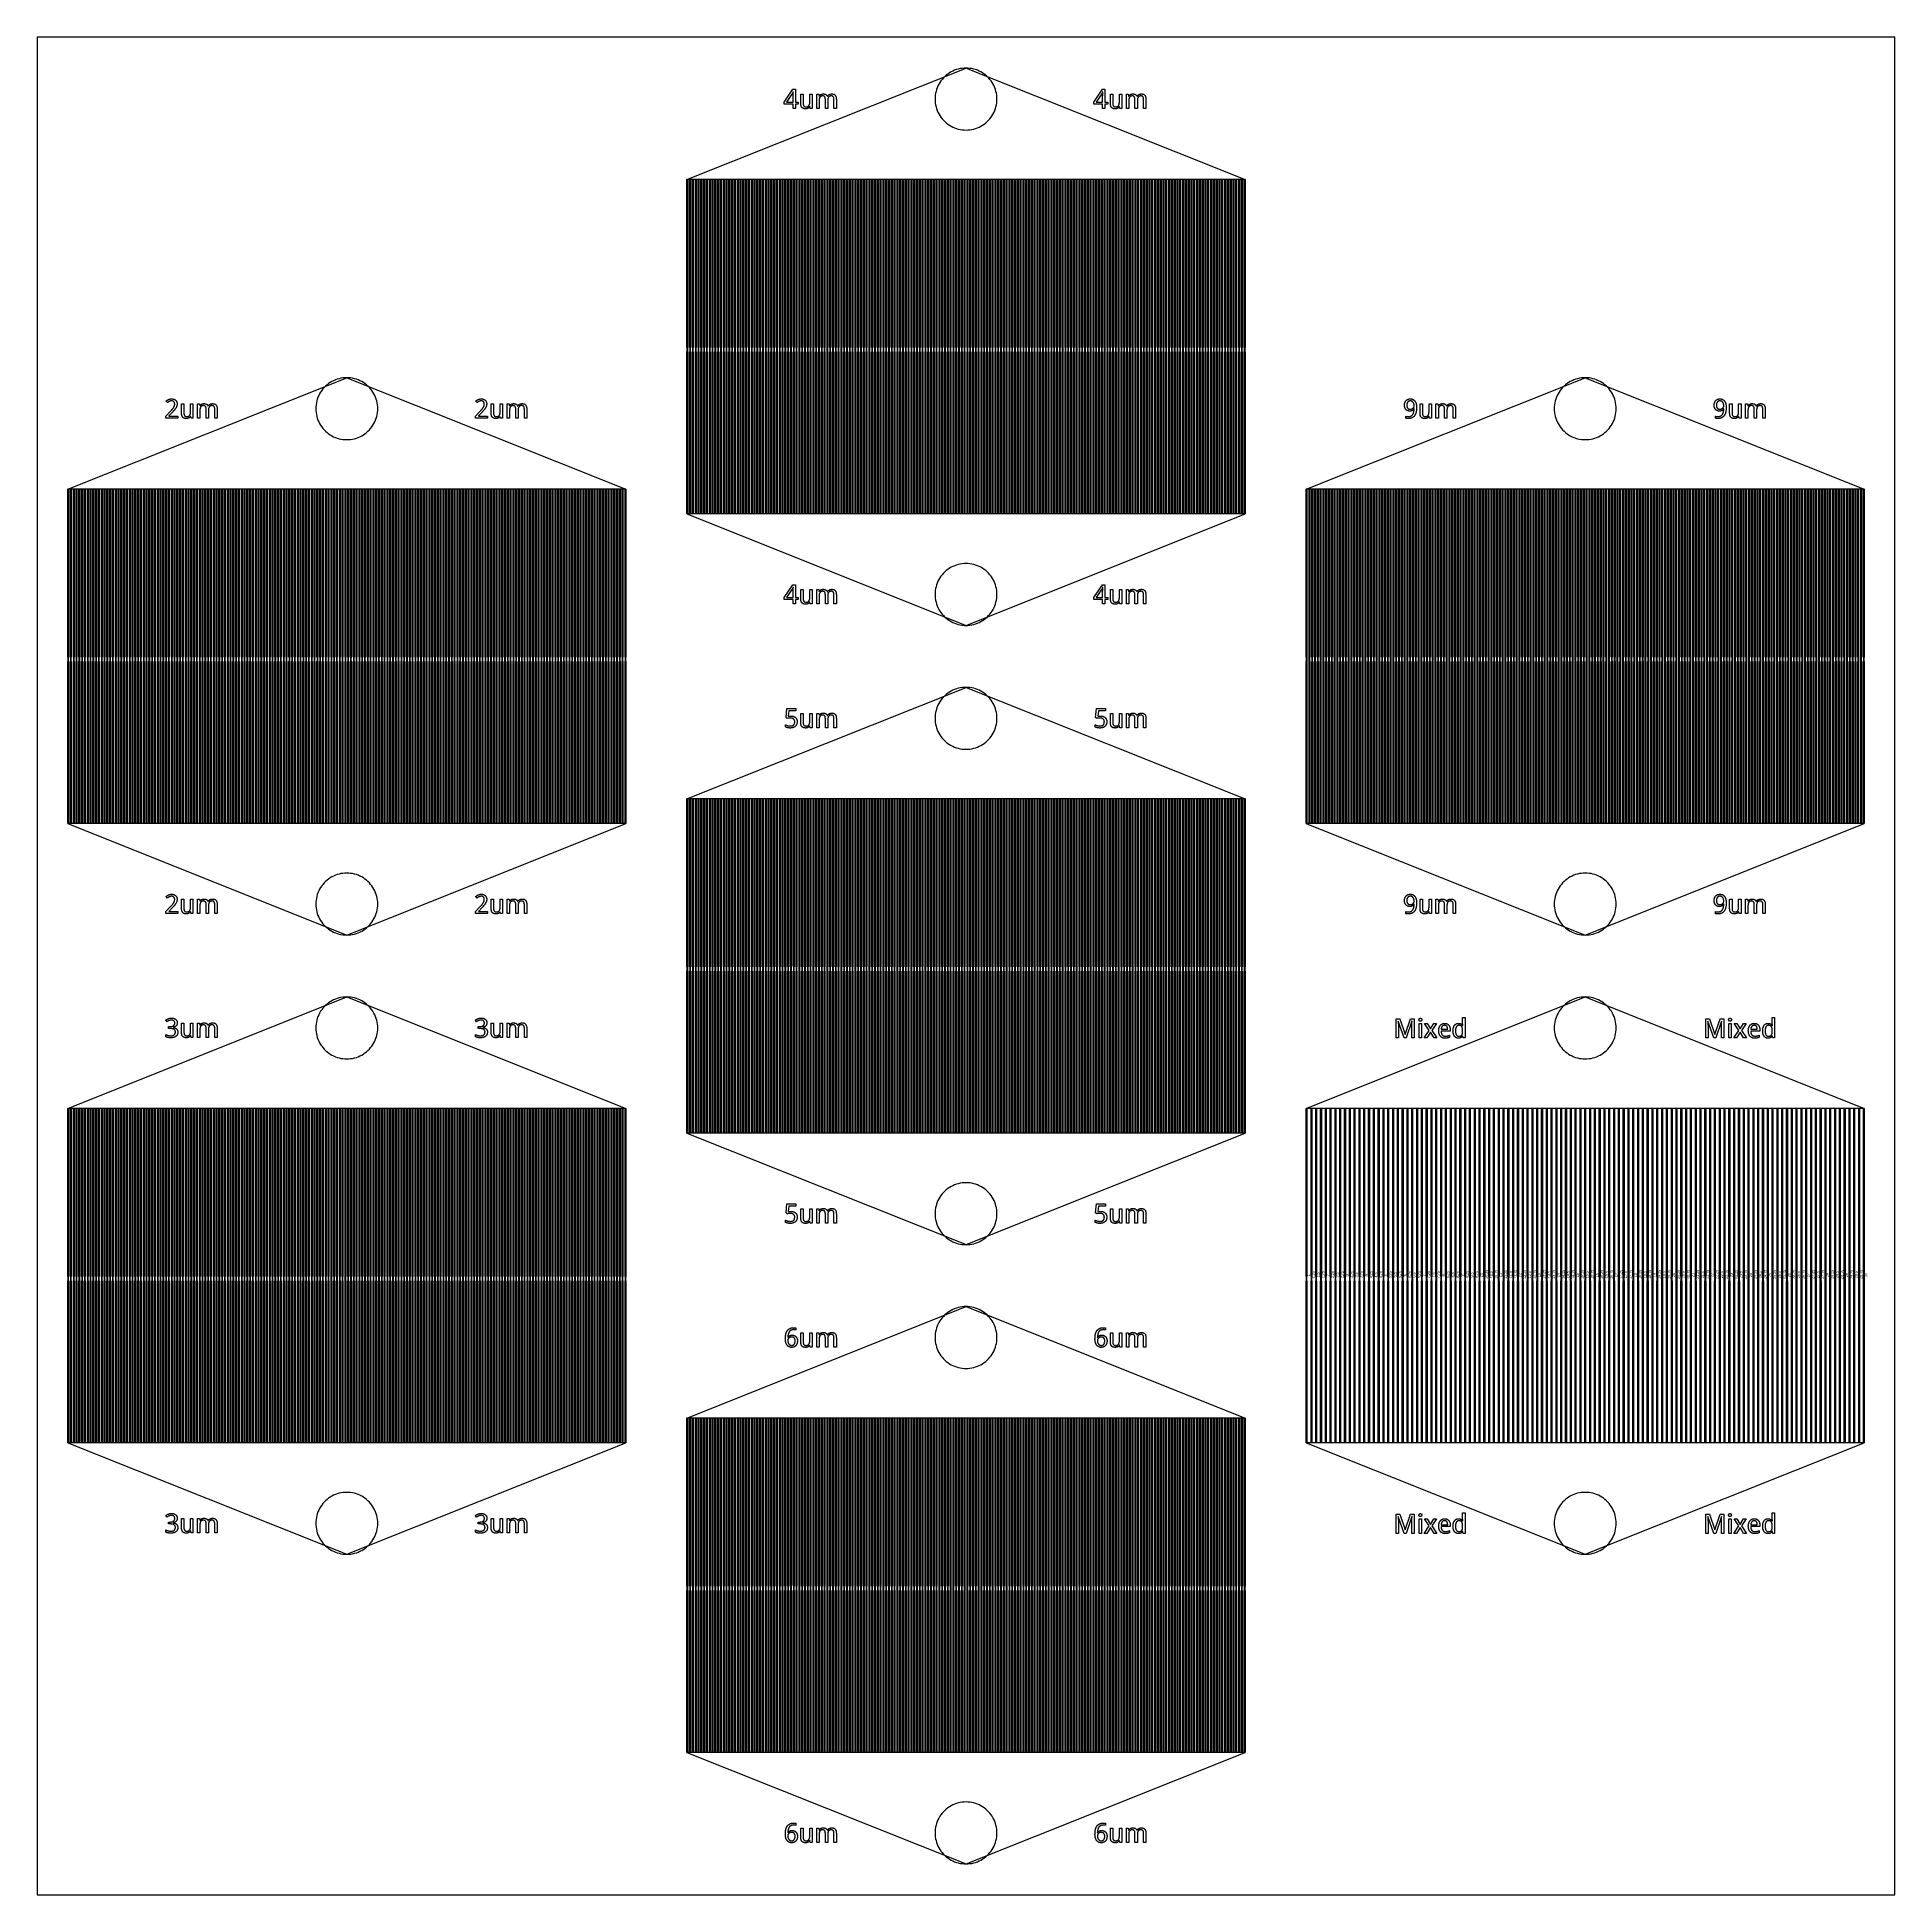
# Model space of a CAD drawing. Extents: x 0 to 762, y 0 to 762.
import ezdxf

# ---------------------------------------------------------------- set-up
doc = ezdxf.new("R2010")
doc.units = 0
doc.layers.get('0').update_dxf_attribs({"linetype": 'CONTINUOUS'})

msp = doc.modelspace()

# ---------------------------------------------------------------- linework, layer by layer
at = {"color": 7}
msp.add_lwpolyline([(0, 0), (761.986, 0), (761.986, 761.986), (0, 761.986), (0, 0)], close=True, dxfattribs=at)
at = {"color": 0}
for points in [[(380.993, 749.286), (495.442, 703.567), (266.546, 703.567), (380.993, 749.286)], [(393.693, 736.586), (393.668, 737.383), (393.593, 738.178), (393.468, 738.967), (393.294, 739.744), (393.071, 740.511), (392.801, 741.261), (392.485, 741.994), (392.122, 742.704), (391.715, 743.392), (391.268, 744.051), (390.778, 744.682), (390.251, 745.281), (389.686, 745.844), (389.089, 746.372), (388.458, 746.861), (387.797, 747.31), (387.111, 747.715), (386.4, 748.078), (385.668, 748.394), (384.918, 748.665), (384.151, 748.887), (383.372, 749.061), (382.585, 749.186), (381.79, 749.261), (380.993, 749.286), (380.196, 749.261), (379.401, 749.186), (378.614, 749.061), (377.835, 748.887), (377.068, 748.665), (376.318, 748.394), (375.586, 748.078), (374.875, 747.715), (374.189, 747.31), (373.528, 746.861), (372.897, 746.372), (372.3, 745.844), (371.735, 745.281), (371.208, 744.682), (370.719, 744.051), (370.271, 743.392), (369.864, 742.704), (369.501, 741.994), (369.185, 741.261), (368.915, 740.511), (368.692, 739.744), (368.518, 738.967), (368.393, 738.178), (368.318, 737.383), (368.293, 736.586), (368.318, 735.789), (368.393, 734.994), (368.518, 734.207), (368.692, 733.428), (368.915, 732.662), (369.185, 731.911), (369.501, 731.179), (369.864, 730.468), (370.271, 729.782), (370.719, 729.122), (371.208, 728.492), (371.735, 727.893), (372.3, 727.329), (372.897, 726.801), (373.528, 726.313), (374.189, 725.864), (374.875, 725.458), (375.586, 725.096), (376.318, 724.779), (377.068, 724.508), (377.835, 724.286), (378.614, 724.111), (379.401, 723.988), (380.196, 723.912), (380.993, 723.887), (381.79, 723.912), (382.585, 723.988), (383.372, 724.111), (384.151, 724.286), (384.918, 724.508), (385.668, 724.779), (386.4, 725.096), (387.111, 725.458), (387.797, 725.864), (388.458, 726.313), (389.089, 726.801), (389.686, 727.329), (390.251, 727.893), (390.778, 728.492), (391.268, 729.122), (391.715, 729.782), (392.122, 730.468), (392.485, 731.179), (392.801, 731.911), (393.071, 732.662), (393.294, 733.428), (393.468, 734.207), (393.593, 734.994), (393.668, 735.789), (393.693, 736.586)], [(312.136, 734.454), (310.993, 734.454), (310.993, 732.693), (310.047, 732.693), (310.047, 734.454), (306.422, 734.454), (306.422, 735.308), (309.983, 740.588), (310.993, 740.588), (310.993, 735.346), (312.136, 735.346), (312.136, 734.454)], [(310.047, 735.346), (310.047, 737.318), (310.047, 737.379), (310.047, 737.44), (310.049, 737.503), (310.049, 737.565), (310.049, 737.629), (310.05, 737.692), (310.05, 737.757), (310.051, 737.821), (310.053, 737.886), (310.054, 737.953), (310.057, 738.018), (310.058, 738.085), (310.061, 738.15), (310.064, 738.214), (310.065, 738.278), (310.068, 738.342), (310.069, 738.406), (310.072, 738.468), (310.074, 738.531), (310.076, 738.594), (310.078, 738.656), (310.081, 738.717), (310.082, 738.778), (310.085, 738.838), (310.088, 738.896), (310.089, 738.954), (310.092, 739.011), (310.093, 739.067), (310.096, 739.122), (310.099, 739.175), (310.101, 739.228), (310.104, 739.278), (310.107, 739.326), (310.108, 739.372), (310.111, 739.418), (310.112, 739.461), (310.114, 739.501), (310.115, 739.54), (310.117, 739.578), (310.068, 739.578), (310.061, 739.557), (310.053, 739.535), (310.044, 739.511), (310.035, 739.488), (310.025, 739.464), (310.015, 739.44), (310.006, 739.415), (309.994, 739.389), (309.983, 739.363), (309.972, 739.336), (309.961, 739.311), (309.95, 739.285), (309.939, 739.258), (309.926, 739.232), (309.914, 739.207), (309.901, 739.181), (309.889, 739.154), (309.876, 739.126), (309.862, 739.1), (309.849, 739.074), (309.836, 739.047), (309.822, 739.022), (309.81, 738.997), (309.796, 738.971), (309.782, 738.946), (309.769, 738.921), (309.756, 738.896), (309.742, 738.871), (309.728, 738.846), (309.714, 738.821), (309.7, 738.797), (309.686, 738.774), (309.674, 738.75), (309.66, 738.728), (309.647, 738.707), (309.635, 738.686), (309.622, 738.667), (309.61, 738.647), (309.597, 738.629), (309.585, 738.611), (307.378, 735.346), (310.047, 735.346)], [(439.135, 734.454), (437.99, 734.454), (437.99, 732.693), (437.044, 732.693), (437.044, 734.454), (433.419, 734.454), (433.419, 735.308), (436.981, 740.588), (437.99, 740.588), (437.99, 735.346), (439.135, 735.346), (439.135, 734.454)], [(437.044, 735.346), (437.044, 737.318), (437.044, 737.379), (437.046, 737.44), (437.046, 737.503), (437.046, 737.565), (437.047, 737.629), (437.047, 737.692), (437.049, 737.757), (437.049, 737.821), (437.05, 737.886), (437.053, 737.953), (437.054, 738.018), (437.057, 738.085), (437.058, 738.15), (437.061, 738.214), (437.063, 738.278), (437.065, 738.342), (437.067, 738.406), (437.069, 738.468), (437.071, 738.531), (437.074, 738.594), (437.076, 738.656), (437.078, 738.717), (437.081, 738.778), (437.082, 738.838), (437.085, 738.896), (437.086, 738.954), (437.089, 739.011), (437.09, 739.067), (437.093, 739.122), (437.096, 739.175), (437.099, 739.228), (437.101, 739.278), (437.104, 739.326), (437.107, 739.372), (437.108, 739.418), (437.11, 739.461), (437.112, 739.501), (437.114, 739.54), (437.114, 739.578), (437.067, 739.578), (437.058, 739.557), (437.05, 739.535), (437.042, 739.511), (437.033, 739.488), (437.024, 739.464), (437.014, 739.44), (437.003, 739.415), (436.992, 739.389), (436.981, 739.363), (436.969, 739.336), (436.958, 739.311), (436.947, 739.285), (436.936, 739.258), (436.924, 739.232), (436.911, 739.207), (436.899, 739.181), (436.886, 739.154), (436.874, 739.126), (436.86, 739.1), (436.846, 739.074), (436.833, 739.047), (436.819, 739.022), (436.807, 738.997), (436.793, 738.971), (436.781, 738.946), (436.767, 738.921), (436.753, 738.896), (436.739, 738.871), (436.725, 738.846), (436.711, 738.821), (436.697, 738.797), (436.685, 738.774), (436.671, 738.75), (436.657, 738.728), (436.644, 738.707), (436.632, 738.686), (436.619, 738.667), (436.607, 738.647), (436.594, 738.629), (436.583, 738.611), (434.375, 735.346), (437.044, 735.346)], [(317.11, 732.693), (316.965, 733.482), (316.911, 733.482), (316.885, 733.436), (316.856, 733.392), (316.826, 733.349), (316.796, 733.307), (316.764, 733.265), (316.731, 733.226), (316.697, 733.188), (316.662, 733.15), (316.626, 733.114), (316.589, 733.079), (316.553, 733.046), (316.515, 733.015), (316.476, 732.985), (316.438, 732.954), (316.397, 732.926), (316.357, 732.899), (316.315, 732.872), (316.274, 732.847), (316.231, 732.824), (316.186, 732.8), (316.142, 732.779), (316.097, 732.76), (316.051, 732.74), (316.006, 732.722), (315.96, 732.706), (315.912, 732.69), (315.865, 732.676), (315.817, 732.662), (315.768, 732.65), (315.719, 732.639), (315.669, 732.629), (315.619, 732.619), (315.569, 732.611), (315.519, 732.604), (315.469, 732.599), (315.418, 732.593), (315.368, 732.59), (315.317, 732.588), (315.265, 732.586), (315.214, 732.585), (315.118, 732.586), (315.024, 732.59), (314.932, 732.596), (314.842, 732.606), (314.756, 732.617), (314.671, 732.629), (314.588, 732.646), (314.508, 732.664), (314.431, 732.685), (314.354, 732.708), (314.282, 732.735), (314.211, 732.764), (314.143, 732.796), (314.078, 732.829), (314.015, 732.867), (313.954, 732.907), (313.896, 732.95), (313.84, 732.996), (313.787, 733.044), (313.737, 733.096), (313.689, 733.15), (313.643, 733.207), (313.6, 733.267), (313.558, 733.329), (313.519, 733.394), (313.483, 733.464), (313.449, 733.535), (313.418, 733.61), (313.388, 733.686), (313.361, 733.767), (313.338, 733.85), (313.317, 733.936), (313.299, 734.026), (313.282, 734.118), (313.268, 734.214), (313.257, 734.313), (313.249, 734.414), (313.243, 734.519), (313.239, 734.628), (313.237, 734.739), (313.237, 738.59), (314.215, 738.59), (314.215, 734.793), (314.218, 734.657), (314.226, 734.528), (314.24, 734.406), (314.261, 734.29), (314.286, 734.182), (314.318, 734.081), (314.354, 733.986), (314.397, 733.899), (314.446, 733.818), (314.5, 733.746), (314.56, 733.679), (314.626, 733.619), (314.699, 733.567), (314.778, 733.522), (314.862, 733.483), (314.954, 733.451), (315.051, 733.428), (315.154, 733.41), (315.264, 733.4), (315.381, 733.396), (315.467, 733.397), (315.549, 733.401), (315.629, 733.408), (315.707, 733.418), (315.781, 733.431), (315.853, 733.446), (315.921, 733.464), (315.987, 733.486), (316.05, 733.51), (316.111, 733.536), (316.169, 733.565), (316.225, 733.597), (316.278, 733.631), (316.329, 733.668), (316.376, 733.708), (316.424, 733.75), (316.467, 733.794), (316.508, 733.842), (316.547, 733.892), (316.583, 733.944), (316.619, 734), (316.653, 734.058), (316.683, 734.119), (316.713, 734.183), (316.74, 734.249), (316.764, 734.317), (316.787, 734.387), (316.807, 734.461), (316.825, 734.537), (316.842, 734.615), (316.857, 734.696), (316.871, 734.779), (316.883, 734.864), (316.893, 734.953), (316.901, 735.043), (316.91, 735.135), (316.915, 735.229), (316.919, 735.326), (316.921, 735.426), (316.922, 735.529), (316.922, 738.59), (317.9, 738.59), (317.9, 732.693), (317.11, 732.693)], [(326.832, 732.693), (326.832, 736.49), (326.829, 736.626), (326.821, 736.756), (326.808, 736.878), (326.789, 736.993), (326.765, 737.101), (326.735, 737.203), (326.7, 737.296), (326.66, 737.383), (326.614, 737.464), (326.564, 737.537), (326.507, 737.604), (326.444, 737.662), (326.375, 737.715), (326.301, 737.761), (326.221, 737.799), (326.135, 737.831), (326.043, 737.856), (325.944, 737.872), (325.84, 737.883), (325.731, 737.886), (325.654, 737.885), (325.579, 737.882), (325.506, 737.875), (325.436, 737.865), (325.368, 737.854), (325.303, 737.84), (325.24, 737.824), (325.179, 737.804), (325.121, 737.782), (325.065, 737.757), (325.011, 737.732), (324.96, 737.703), (324.91, 737.672), (324.861, 737.639), (324.815, 737.603), (324.771, 737.565), (324.729, 737.524), (324.689, 737.481), (324.65, 737.435), (324.614, 737.387), (324.581, 737.338), (324.549, 737.285), (324.518, 737.231), (324.49, 737.174), (324.464, 737.114), (324.44, 737.053), (324.418, 736.988), (324.397, 736.921), (324.378, 736.851), (324.361, 736.781), (324.346, 736.707), (324.332, 736.632), (324.319, 736.554), (324.31, 736.474), (324.301, 736.392), (324.293, 736.307), (324.287, 736.221), (324.283, 736.132), (324.282, 736.04), (324.281, 735.947), (324.281, 732.693), (323.297, 732.693), (323.297, 736.49), (323.294, 736.626), (323.287, 736.756), (323.274, 736.878), (323.254, 736.993), (323.231, 737.101), (323.201, 737.203), (323.167, 737.296), (323.126, 737.383), (323.081, 737.464), (323.029, 737.537), (322.974, 737.604), (322.912, 737.662), (322.844, 737.715), (322.771, 737.761), (322.69, 737.799), (322.606, 737.831), (322.514, 737.856), (322.415, 737.872), (322.311, 737.883), (322.201, 737.886), (322.121, 737.885), (322.042, 737.881), (321.965, 737.874), (321.893, 737.864), (321.822, 737.851), (321.754, 737.836), (321.689, 737.818), (321.626, 737.797), (321.567, 737.774), (321.51, 737.747), (321.454, 737.718), (321.401, 737.686), (321.351, 737.651), (321.303, 737.614), (321.257, 737.574), (321.213, 737.531), (321.171, 737.486), (321.131, 737.438), (321.093, 737.386), (321.058, 737.333), (321.025, 737.278), (320.994, 737.218), (320.967, 737.158), (320.939, 737.094), (320.914, 737.028), (320.892, 736.96), (320.869, 736.889), (320.85, 736.815), (320.832, 736.74), (320.817, 736.662), (320.803, 736.581), (320.792, 736.499), (320.781, 736.412), (320.772, 736.325), (320.764, 736.235), (320.757, 736.142), (320.753, 736.047), (320.749, 735.95), (320.747, 735.851), (320.746, 735.749), (320.746, 732.693), (319.769, 732.693), (319.769, 738.59), (320.564, 738.59), (320.703, 737.796), (320.757, 737.796), (320.783, 737.84), (320.811, 737.885), (320.839, 737.928), (320.868, 737.969), (320.899, 738.01), (320.929, 738.049), (320.961, 738.088), (320.994, 738.124), (321.028, 738.158), (321.064, 738.193), (321.099, 738.226), (321.136, 738.258), (321.172, 738.29), (321.21, 738.321), (321.249, 738.35), (321.287, 738.378), (321.328, 738.404), (321.368, 738.429), (321.408, 738.454), (321.45, 738.478), (321.493, 738.499), (321.537, 738.519), (321.581, 738.54), (321.625, 738.558), (321.671, 738.575), (321.715, 738.592), (321.761, 738.606), (321.807, 738.619), (321.854, 738.632), (321.901, 738.644), (321.95, 738.654), (321.999, 738.662), (322.047, 738.671), (322.096, 738.678), (322.144, 738.685), (322.193, 738.689), (322.242, 738.693), (322.292, 738.696), (322.34, 738.697), (322.39, 738.697), (322.517, 738.694), (322.639, 738.688), (322.757, 738.676), (322.871, 738.66), (322.979, 738.639), (323.085, 738.613), (323.185, 738.582), (323.281, 738.546), (323.372, 738.506), (323.458, 738.461), (323.543, 738.411), (323.622, 738.356), (323.696, 738.296), (323.767, 738.229), (323.832, 738.158), (323.893, 738.081), (323.95, 737.999), (324.001, 737.911), (324.05, 737.818), (324.093, 737.719), (324.136, 737.719), (324.164, 737.769), (324.193, 737.818), (324.224, 737.865), (324.256, 737.911), (324.289, 737.956), (324.322, 737.997), (324.357, 738.039), (324.393, 738.079), (324.431, 738.118), (324.468, 738.156), (324.508, 738.19), (324.55, 738.225), (324.59, 738.258), (324.633, 738.29), (324.675, 738.321), (324.718, 738.351), (324.763, 738.379), (324.807, 738.406), (324.853, 738.432), (324.899, 738.456), (324.946, 738.479), (324.993, 738.503), (325.042, 738.524), (325.09, 738.544), (325.14, 738.564), (325.19, 738.581), (325.24, 738.597), (325.29, 738.613), (325.342, 738.626), (325.393, 738.639), (325.444, 738.65), (325.496, 738.66), (325.549, 738.668), (325.6, 738.676), (325.653, 738.683), (325.706, 738.688), (325.758, 738.692), (325.811, 738.694), (325.865, 738.697), (325.919, 738.697), (326.103, 738.692), (326.276, 738.676), (326.44, 738.651), (326.596, 738.615), (326.742, 738.568), (326.879, 738.511), (327.006, 738.444), (327.124, 738.368), (327.232, 738.279), (327.332, 738.182), (327.422, 738.074), (327.504, 737.953), (327.575, 737.819), (327.638, 737.675), (327.69, 737.517), (327.733, 737.347), (327.767, 737.165), (327.79, 736.969), (327.804, 736.762), (327.81, 736.543), (327.81, 732.693), (326.832, 732.693)], [(444.108, 732.693), (443.963, 733.482), (443.91, 733.482), (443.882, 733.436), (443.853, 733.392), (443.824, 733.349), (443.793, 733.307), (443.761, 733.265), (443.729, 733.226), (443.694, 733.188), (443.66, 733.15), (443.624, 733.114), (443.588, 733.079), (443.55, 733.046), (443.513, 733.015), (443.474, 732.985), (443.435, 732.954), (443.394, 732.926), (443.354, 732.899), (443.313, 732.872), (443.271, 732.847), (443.228, 732.824), (443.185, 732.8), (443.14, 732.779), (443.094, 732.76), (443.05, 732.74), (443.004, 732.722), (442.957, 732.706), (442.91, 732.69), (442.862, 732.676), (442.814, 732.662), (442.765, 732.65), (442.717, 732.639), (442.667, 732.629), (442.618, 732.619), (442.568, 732.611), (442.518, 732.604), (442.467, 732.599), (442.417, 732.593), (442.365, 732.59), (442.314, 732.588), (442.264, 732.586), (442.213, 732.585), (442.115, 732.586), (442.021, 732.59), (441.929, 732.596), (441.84, 732.606), (441.753, 732.617), (441.668, 732.629), (441.586, 732.646), (441.506, 732.664), (441.428, 732.685), (441.353, 732.708), (441.279, 732.735), (441.21, 732.764), (441.142, 732.796), (441.076, 732.829), (441.013, 732.867), (440.953, 732.907), (440.894, 732.95), (440.839, 732.996), (440.786, 733.044), (440.735, 733.096), (440.686, 733.15), (440.64, 733.207), (440.597, 733.267), (440.556, 733.329), (440.517, 733.394), (440.481, 733.464), (440.447, 733.535), (440.415, 733.61), (440.386, 733.686), (440.358, 733.767), (440.335, 733.85), (440.314, 733.936), (440.296, 734.026), (440.279, 734.118), (440.267, 734.214), (440.256, 734.313), (440.246, 734.414), (440.24, 734.519), (440.236, 734.628), (440.235, 734.739), (440.235, 738.59), (441.213, 738.59), (441.213, 734.793), (441.215, 734.657), (441.224, 734.528), (441.239, 734.406), (441.258, 734.29), (441.283, 734.182), (441.315, 734.081), (441.353, 733.986), (441.394, 733.899), (441.443, 733.818), (441.497, 733.746), (441.557, 733.679), (441.624, 733.619), (441.696, 733.567), (441.775, 733.522), (441.86, 733.483), (441.951, 733.451), (442.049, 733.428), (442.153, 733.41), (442.263, 733.4), (442.378, 733.396), (442.464, 733.397), (442.547, 733.401), (442.626, 733.408), (442.704, 733.418), (442.779, 733.431), (442.85, 733.446), (442.919, 733.464), (442.985, 733.486), (443.049, 733.51), (443.108, 733.536), (443.167, 733.565), (443.222, 733.597), (443.275, 733.631), (443.326, 733.668), (443.375, 733.708), (443.421, 733.75), (443.464, 733.794), (443.506, 733.842), (443.544, 733.892), (443.582, 733.944), (443.617, 734), (443.65, 734.058), (443.682, 734.119), (443.71, 734.183), (443.737, 734.249), (443.763, 734.317), (443.785, 734.387), (443.806, 734.461), (443.824, 734.537), (443.839, 734.615), (443.854, 734.696), (443.868, 734.779), (443.881, 734.864), (443.89, 734.953), (443.9, 735.043), (443.907, 735.135), (443.912, 735.229), (443.917, 735.326), (443.919, 735.426), (443.919, 735.529), (443.919, 738.59), (444.897, 738.59), (444.897, 732.693), (444.108, 732.693)], [(453.829, 732.693), (453.829, 736.49), (453.826, 736.626), (453.819, 736.756), (453.806, 736.878), (453.786, 736.993), (453.763, 737.101), (453.733, 737.203), (453.699, 737.296), (453.658, 737.383), (453.612, 737.464), (453.561, 737.537), (453.504, 737.604), (453.442, 737.662), (453.374, 737.715), (453.299, 737.761), (453.218, 737.799), (453.132, 737.831), (453.04, 737.856), (452.942, 737.872), (452.839, 737.883), (452.728, 737.886), (452.651, 737.885), (452.576, 737.882), (452.504, 737.875), (452.433, 737.865), (452.365, 737.854), (452.3, 737.84), (452.237, 737.824), (452.176, 737.804), (452.118, 737.782), (452.063, 737.757), (452.008, 737.732), (451.957, 737.703), (451.907, 737.672), (451.858, 737.639), (451.813, 737.603), (451.768, 737.565), (451.726, 737.524), (451.686, 737.481), (451.647, 737.435), (451.611, 737.387), (451.578, 737.338), (451.546, 737.285), (451.517, 737.231), (451.489, 737.174), (451.463, 737.114), (451.438, 737.053), (451.415, 736.988), (451.394, 736.921), (451.376, 736.851), (451.358, 736.781), (451.343, 736.707), (451.331, 736.632), (451.318, 736.554), (451.307, 736.474), (451.299, 736.392), (451.292, 736.307), (451.286, 736.221), (451.282, 736.132), (451.279, 736.04), (451.278, 735.947), (451.278, 732.693), (450.296, 732.693), (450.296, 736.49), (450.293, 736.626), (450.285, 736.756), (450.271, 736.878), (450.253, 736.993), (450.228, 737.101), (450.199, 737.203), (450.164, 737.296), (450.124, 737.383), (450.078, 737.464), (450.026, 737.537), (449.971, 737.604), (449.91, 737.662), (449.842, 737.715), (449.768, 737.761), (449.689, 737.799), (449.603, 737.831), (449.511, 737.856), (449.414, 737.872), (449.31, 737.883), (449.2, 737.886), (449.118, 737.885), (449.04, 737.881), (448.964, 737.874), (448.89, 737.864), (448.819, 737.851), (448.751, 737.836), (448.686, 737.818), (448.624, 737.797), (448.564, 737.774), (448.507, 737.747), (448.451, 737.718), (448.4, 737.686), (448.349, 737.651), (448.3, 737.614), (448.254, 737.574), (448.21, 737.531), (448.168, 737.486), (448.129, 737.438), (448.092, 737.386), (448.056, 737.333), (448.024, 737.278), (447.993, 737.218), (447.964, 737.158), (447.938, 737.094), (447.912, 737.028), (447.889, 736.96), (447.867, 736.889), (447.847, 736.815), (447.831, 736.74), (447.814, 736.662), (447.8, 736.581), (447.789, 736.499), (447.778, 736.412), (447.769, 736.325), (447.761, 736.235), (447.756, 736.142), (447.75, 736.047), (447.747, 735.95), (447.744, 735.851), (447.744, 735.749), (447.744, 732.693), (446.767, 732.693), (446.767, 738.59), (447.561, 738.59), (447.701, 737.796), (447.754, 737.796), (447.781, 737.84), (447.808, 737.885), (447.836, 737.928), (447.865, 737.969), (447.896, 738.01), (447.926, 738.049), (447.958, 738.088), (447.992, 738.124), (448.026, 738.158), (448.061, 738.193), (448.097, 738.226), (448.133, 738.258), (448.171, 738.29), (448.208, 738.321), (448.246, 738.35), (448.285, 738.378), (448.325, 738.404), (448.365, 738.429), (448.406, 738.454), (448.447, 738.478), (448.49, 738.499), (448.535, 738.519), (448.579, 738.54), (448.624, 738.558), (448.668, 738.575), (448.714, 738.592), (448.758, 738.606), (448.806, 738.619), (448.851, 738.632), (448.899, 738.644), (448.947, 738.654), (448.996, 738.662), (449.044, 738.671), (449.093, 738.678), (449.142, 738.685), (449.19, 738.689), (449.24, 738.693), (449.289, 738.696), (449.339, 738.697), (449.388, 738.697), (449.514, 738.694), (449.636, 738.688), (449.754, 738.676), (449.868, 738.66), (449.978, 738.639), (450.082, 738.613), (450.182, 738.582), (450.278, 738.546), (450.369, 738.506), (450.457, 738.461), (450.54, 738.411), (450.619, 738.356), (450.694, 738.296), (450.764, 738.229), (450.829, 738.158), (450.89, 738.081), (450.947, 737.999), (451, 737.911), (451.047, 737.818), (451.09, 737.719), (451.133, 737.719), (451.161, 737.769), (451.192, 737.818), (451.222, 737.865), (451.254, 737.911), (451.286, 737.956), (451.321, 737.997), (451.356, 738.039), (451.392, 738.079), (451.428, 738.118), (451.467, 738.156), (451.507, 738.19), (451.547, 738.225), (451.589, 738.258), (451.631, 738.29), (451.674, 738.321), (451.717, 738.351), (451.76, 738.379), (451.804, 738.406), (451.85, 738.432), (451.896, 738.456), (451.943, 738.479), (451.992, 738.503), (452.04, 738.524), (452.089, 738.544), (452.138, 738.564), (452.188, 738.581), (452.237, 738.597), (452.287, 738.613), (452.339, 738.626), (452.39, 738.639), (452.442, 738.65), (452.493, 738.66), (452.546, 738.668), (452.599, 738.676), (452.65, 738.683), (452.703, 738.688), (452.757, 738.692), (452.81, 738.694), (452.862, 738.697), (452.917, 738.697), (453.1, 738.692), (453.274, 738.676), (453.439, 738.651), (453.593, 738.615), (453.74, 738.568), (453.876, 738.511), (454.003, 738.444), (454.121, 738.368), (454.231, 738.279), (454.329, 738.182), (454.419, 738.074), (454.501, 737.953), (454.572, 737.819), (454.635, 737.675), (454.688, 737.517), (454.731, 737.347), (454.764, 737.165), (454.787, 736.969), (454.803, 736.762), (454.807, 736.543), (454.807, 732.693), (453.829, 732.693)], [(266.546, 703.567), (266.846, 703.567), (266.846, 634.989), (266.546, 634.989), (266.546, 703.567)], [(267.694, 703.567), (267.994, 703.567), (267.994, 634.989), (267.694, 634.989), (267.694, 703.567)], [(268.843, 703.567), (269.143, 703.567), (269.143, 634.989), (268.843, 634.989), (268.843, 703.567)], [(269.992, 703.567), (270.292, 703.567), (270.292, 634.989), (269.992, 634.989), (269.992, 703.567)], [(271.14, 703.567), (271.44, 703.567), (271.44, 634.989), (271.14, 634.989), (271.14, 703.567)], [(272.289, 703.567), (272.589, 703.567), (272.589, 634.989), (272.289, 634.989), (272.289, 703.567)], [(273.438, 703.567), (273.737, 703.567), (273.737, 634.989), (273.438, 634.989), (273.438, 703.567)], [(274.586, 703.567), (274.886, 703.567), (274.886, 634.989), (274.586, 634.989), (274.586, 703.567)], [(275.735, 703.567), (276.035, 703.567), (276.035, 634.989), (275.735, 634.989), (275.735, 703.567)], [(276.883, 703.567), (277.183, 703.567), (277.183, 634.989), (276.883, 634.989), (276.883, 703.567)], [(278.032, 703.567), (278.332, 703.567), (278.332, 634.989), (278.032, 634.989), (278.032, 703.567)], [(279.181, 703.567), (279.481, 703.567), (279.481, 634.989), (279.181, 634.989), (279.181, 703.567)], [(280.329, 703.567), (280.629, 703.567), (280.629, 634.989), (280.329, 634.989), (280.329, 703.567)], [(281.479, 703.567), (281.779, 703.567), (281.779, 634.989), (281.479, 634.989), (281.479, 703.567)], [(282.628, 703.567), (282.928, 703.567), (282.928, 634.989), (282.628, 634.989), (282.628, 703.567)], [(283.776, 703.567), (284.076, 703.567), (284.076, 634.989), (283.776, 634.989), (283.776, 703.567)], [(284.925, 703.567), (285.225, 703.567), (285.225, 634.989), (284.925, 634.989), (284.925, 703.567)], [(286.074, 703.567), (286.374, 703.567), (286.374, 634.989), (286.074, 634.989), (286.074, 703.567)], [(287.222, 703.567), (287.522, 703.567), (287.522, 634.989), (287.222, 634.989), (287.222, 703.567)], [(288.371, 703.567), (288.671, 703.567), (288.671, 634.989), (288.371, 634.989), (288.371, 703.567)], [(289.519, 703.567), (289.819, 703.567), (289.819, 634.989), (289.519, 634.989), (289.519, 703.567)], [(290.668, 703.567), (290.968, 703.567), (290.968, 634.989), (290.668, 634.989), (290.668, 703.567)], [(291.817, 703.567), (292.117, 703.567), (292.117, 634.989), (291.817, 634.989), (291.817, 703.567)], [(292.965, 703.567), (293.265, 703.567), (293.265, 634.989), (292.965, 634.989), (292.965, 703.567)], [(294.114, 703.567), (294.414, 703.567), (294.414, 634.989), (294.114, 634.989), (294.114, 703.567)], [(295.264, 703.567), (295.564, 703.567), (295.564, 634.989), (295.264, 634.989), (295.264, 703.567)], [(296.412, 703.567), (296.713, 703.567), (296.713, 634.989), (296.412, 634.989), (296.412, 703.567)], [(297.561, 703.567), (297.861, 703.567), (297.861, 634.989), (297.561, 634.989), (297.561, 703.567)], [(298.71, 703.567), (299.01, 703.567), (299.01, 634.989), (298.71, 634.989), (298.71, 703.567)], [(299.858, 703.567), (300.158, 703.567), (300.158, 634.989), (299.858, 634.989), (299.858, 703.567)], [(301.007, 703.567), (301.307, 703.567), (301.307, 634.989), (301.007, 634.989), (301.007, 703.567)], [(302.156, 703.567), (302.456, 703.567), (302.456, 634.989), (302.156, 634.989), (302.156, 703.567)], [(303.304, 703.567), (303.604, 703.567), (303.604, 634.989), (303.304, 634.989), (303.304, 703.567)], [(304.453, 703.567), (304.753, 703.567), (304.753, 634.989), (304.453, 634.989), (304.453, 703.567)], [(305.601, 703.567), (305.901, 703.567), (305.901, 634.989), (305.601, 634.989), (305.601, 703.567)], [(306.75, 703.567), (307.05, 703.567), (307.05, 634.989), (306.75, 634.989), (306.75, 703.567)], [(307.899, 703.567), (308.199, 703.567), (308.199, 634.989), (307.899, 634.989), (307.899, 703.567)], [(309.047, 703.567), (309.349, 703.567), (309.349, 634.989), (309.047, 634.989), (309.047, 703.567)], [(310.197, 703.567), (310.497, 703.567), (310.497, 634.989), (310.197, 634.989), (310.197, 703.567)], [(311.346, 703.567), (311.646, 703.567), (311.646, 634.989), (311.346, 634.989), (311.346, 703.567)], [(312.494, 703.567), (312.794, 703.567), (312.794, 634.989), (312.494, 634.989), (312.494, 703.567)], [(313.643, 703.567), (313.943, 703.567), (313.943, 634.989), (313.643, 634.989), (313.643, 703.567)], [(314.792, 703.567), (315.092, 703.567), (315.092, 634.989), (314.792, 634.989), (314.792, 703.567)], [(315.94, 703.567), (316.24, 703.567), (316.24, 634.989), (315.94, 634.989), (315.94, 703.567)], [(317.089, 703.567), (317.389, 703.567), (317.389, 634.989), (317.089, 634.989), (317.089, 703.567)], [(318.237, 703.567), (318.537, 703.567), (318.537, 634.989), (318.237, 634.989), (318.237, 703.567)], [(319.386, 703.567), (319.686, 703.567), (319.686, 634.989), (319.386, 634.989), (319.386, 703.567)], [(320.535, 703.567), (320.835, 703.567), (320.835, 634.989), (320.535, 634.989), (320.535, 703.567)], [(321.683, 703.567), (321.983, 703.567), (321.983, 634.989), (321.683, 634.989), (321.683, 703.567)], [(322.832, 703.567), (323.132, 703.567), (323.132, 634.989), (322.832, 634.989), (322.832, 703.567)], [(323.982, 703.567), (324.282, 703.567), (324.282, 634.989), (323.982, 634.989), (323.982, 703.567)], [(325.131, 703.567), (325.431, 703.567), (325.431, 634.989), (325.131, 634.989), (325.131, 703.567)], [(326.279, 703.567), (326.579, 703.567), (326.579, 634.989), (326.279, 634.989), (326.279, 703.567)], [(327.428, 703.567), (327.728, 703.567), (327.728, 634.989), (327.428, 634.989), (327.428, 703.567)], [(328.576, 703.567), (328.876, 703.567), (328.876, 634.989), (328.576, 634.989), (328.576, 703.567)], [(329.725, 703.567), (330.025, 703.567), (330.025, 634.989), (329.725, 634.989), (329.725, 703.567)], [(330.874, 703.567), (331.174, 703.567), (331.174, 634.989), (330.874, 634.989), (330.874, 703.567)], [(332.022, 703.567), (332.322, 703.567), (332.322, 634.989), (332.022, 634.989), (332.022, 703.567)], [(333.171, 703.567), (333.471, 703.567), (333.471, 634.989), (333.171, 634.989), (333.171, 703.567)], [(334.319, 703.567), (334.619, 703.567), (334.619, 634.989), (334.319, 634.989), (334.319, 703.567)], [(335.468, 703.567), (335.768, 703.567), (335.768, 634.989), (335.468, 634.989), (335.468, 703.567)], [(336.617, 703.567), (336.917, 703.567), (336.917, 634.989), (336.617, 634.989), (336.617, 703.567)], [(337.765, 703.567), (338.067, 703.567), (338.067, 634.989), (337.765, 634.989), (337.765, 703.567)], [(338.915, 703.567), (339.215, 703.567), (339.215, 634.989), (338.915, 634.989), (338.915, 703.567)], [(340.064, 703.567), (340.364, 703.567), (340.364, 634.989), (340.064, 634.989), (340.064, 703.567)], [(341.213, 703.567), (341.513, 703.567), (341.513, 634.989), (341.213, 634.989), (341.213, 703.567)], [(342.361, 703.567), (342.661, 703.567), (342.661, 634.989), (342.361, 634.989), (342.361, 703.567)], [(343.51, 703.567), (343.81, 703.567), (343.81, 634.989), (343.51, 634.989), (343.51, 703.567)], [(344.658, 703.567), (344.958, 703.567), (344.958, 634.989), (344.658, 634.989), (344.658, 703.567)], [(345.807, 703.567), (346.107, 703.567), (346.107, 634.989), (345.807, 634.989), (345.807, 703.567)], [(346.956, 703.567), (347.256, 703.567), (347.256, 634.989), (346.956, 634.989), (346.956, 703.567)], [(348.104, 703.567), (348.404, 703.567), (348.404, 634.989), (348.104, 634.989), (348.104, 703.567)], [(349.253, 703.567), (349.553, 703.567), (349.553, 634.989), (349.253, 634.989), (349.253, 703.567)], [(350.401, 703.567), (350.701, 703.567), (350.701, 634.989), (350.401, 634.989), (350.401, 703.567)], [(351.55, 703.567), (351.85, 703.567), (351.85, 634.989), (351.55, 634.989), (351.55, 703.567)], [(352.7, 703.567), (353, 703.567), (353, 634.989), (352.7, 634.989), (352.7, 703.567)], [(353.849, 703.567), (354.149, 703.567), (354.149, 634.989), (353.849, 634.989), (353.849, 703.567)], [(354.997, 703.567), (355.297, 703.567), (355.297, 634.989), (354.997, 634.989), (354.997, 703.567)], [(356.146, 703.567), (356.446, 703.567), (356.446, 634.989), (356.146, 634.989), (356.146, 703.567)], [(357.294, 703.567), (357.594, 703.567), (357.594, 634.989), (357.294, 634.989), (357.294, 703.567)], [(358.443, 703.567), (358.743, 703.567), (358.743, 634.989), (358.443, 634.989), (358.443, 703.567)], [(359.592, 703.567), (359.892, 703.567), (359.892, 634.989), (359.592, 634.989), (359.592, 703.567)], [(360.74, 703.567), (361.04, 703.567), (361.04, 634.989), (360.74, 634.989), (360.74, 703.567)], [(361.889, 703.567), (362.189, 703.567), (362.189, 634.989), (361.889, 634.989), (361.889, 703.567)], [(363.037, 703.567), (363.338, 703.567), (363.338, 634.989), (363.037, 634.989), (363.037, 703.567)], [(364.186, 703.567), (364.486, 703.567), (364.486, 634.989), (364.186, 634.989), (364.186, 703.567)], [(365.335, 703.567), (365.635, 703.567), (365.635, 634.989), (365.335, 634.989), (365.335, 703.567)], [(366.485, 703.567), (366.785, 703.567), (366.785, 634.989), (366.485, 634.989), (366.485, 703.567)], [(367.633, 703.567), (367.933, 703.567), (367.933, 634.989), (367.633, 634.989), (367.633, 703.567)], [(368.782, 703.567), (369.082, 703.567), (369.082, 634.989), (368.782, 634.989), (368.782, 703.567)], [(369.931, 703.567), (370.231, 703.567), (370.231, 634.989), (369.931, 634.989), (369.931, 703.567)], [(371.079, 703.567), (371.379, 703.567), (371.379, 634.989), (371.079, 634.989), (371.079, 703.567)], [(372.228, 703.567), (372.528, 703.567), (372.528, 634.989), (372.228, 634.989), (372.228, 703.567)], [(373.376, 703.567), (373.676, 703.567), (373.676, 634.989), (373.376, 634.989), (373.376, 703.567)], [(374.525, 703.567), (374.825, 703.567), (374.825, 634.989), (374.525, 634.989), (374.525, 703.567)], [(375.674, 703.567), (375.974, 703.567), (375.974, 634.989), (375.674, 634.989), (375.674, 703.567)], [(376.822, 703.567), (377.122, 703.567), (377.122, 634.989), (376.822, 634.989), (376.822, 703.567)], [(377.971, 703.567), (378.271, 703.567), (378.271, 634.989), (377.971, 634.989), (377.971, 703.567)], [(379.119, 703.567), (379.419, 703.567), (379.419, 634.989), (379.119, 634.989), (379.119, 703.567)], [(380.268, 703.567), (380.568, 703.567), (380.568, 634.989), (380.268, 634.989), (380.268, 703.567)], [(381.418, 703.567), (381.718, 703.567), (381.718, 634.989), (381.418, 634.989), (381.418, 703.567)], [(382.567, 703.567), (382.867, 703.567), (382.867, 634.989), (382.567, 634.989), (382.567, 703.567)], [(383.715, 703.567), (384.015, 703.567), (384.015, 634.989), (383.715, 634.989), (383.715, 703.567)], [(384.864, 703.567), (385.164, 703.567), (385.164, 634.989), (384.864, 634.989), (384.864, 703.567)], [(386.013, 703.567), (386.313, 703.567), (386.313, 634.989), (386.013, 634.989), (386.013, 703.567)], [(387.161, 703.567), (387.461, 703.567), (387.461, 634.989), (387.161, 634.989), (387.161, 703.567)], [(388.31, 703.567), (388.61, 703.567), (388.61, 634.989), (388.31, 634.989), (388.31, 703.567)], [(389.458, 703.567), (389.758, 703.567), (389.758, 634.989), (389.458, 634.989), (389.458, 703.567)], [(390.607, 703.567), (390.907, 703.567), (390.907, 634.989), (390.607, 634.989), (390.607, 703.567)], [(391.756, 703.567), (392.056, 703.567), (392.056, 634.989), (391.756, 634.989), (391.756, 703.567)], [(392.904, 703.567), (393.204, 703.567), (393.204, 634.989), (392.904, 634.989), (392.904, 703.567)], [(394.053, 703.567), (394.353, 703.567), (394.353, 634.989), (394.053, 634.989), (394.053, 703.567)], [(395.203, 703.567), (395.503, 703.567), (395.503, 634.989), (395.203, 634.989), (395.203, 703.567)], [(396.351, 703.567), (396.651, 703.567), (396.651, 634.989), (396.351, 634.989), (396.351, 703.567)], [(397.5, 703.567), (397.8, 703.567), (397.8, 634.989), (397.5, 634.989), (397.5, 703.567)], [(398.649, 703.567), (398.949, 703.567), (398.949, 634.989), (398.649, 634.989), (398.649, 703.567)], [(399.797, 703.567), (400.097, 703.567), (400.097, 634.989), (399.797, 634.989), (399.797, 703.567)], [(400.946, 703.567), (401.246, 703.567), (401.246, 634.989), (400.946, 634.989), (400.946, 703.567)], [(402.094, 703.567), (402.394, 703.567), (402.394, 634.989), (402.094, 634.989), (402.094, 703.567)], [(403.243, 703.567), (403.543, 703.567), (403.543, 634.989), (403.243, 634.989), (403.243, 703.567)], [(404.392, 703.567), (404.692, 703.567), (404.692, 634.989), (404.392, 634.989), (404.392, 703.567)], [(405.54, 703.567), (405.84, 703.567), (405.84, 634.989), (405.54, 634.989), (405.54, 703.567)], [(406.689, 703.567), (406.989, 703.567), (406.989, 634.989), (406.689, 634.989), (406.689, 703.567)], [(407.838, 703.567), (408.138, 703.567), (408.138, 634.989), (407.838, 634.989), (407.838, 703.567)], [(408.986, 703.567), (409.286, 703.567), (409.286, 634.989), (408.986, 634.989), (408.986, 703.567)], [(410.136, 703.567), (410.436, 703.567), (410.436, 634.989), (410.136, 634.989), (410.136, 703.567)], [(411.285, 703.567), (411.585, 703.567), (411.585, 634.989), (411.285, 634.989), (411.285, 703.567)], [(412.433, 703.567), (412.733, 703.567), (412.733, 634.989), (412.433, 634.989), (412.433, 703.567)], [(413.582, 703.567), (413.882, 703.567), (413.882, 634.989), (413.582, 634.989), (413.582, 703.567)], [(414.731, 703.567), (415.031, 703.567), (415.031, 634.989), (414.731, 634.989), (414.731, 703.567)], [(415.879, 703.567), (416.179, 703.567), (416.179, 634.989), (415.879, 634.989), (415.879, 703.567)], [(417.028, 703.567), (417.328, 703.567), (417.328, 634.989), (417.028, 634.989), (417.028, 703.567)], [(418.176, 703.567), (418.476, 703.567), (418.476, 634.989), (418.176, 634.989), (418.176, 703.567)], [(419.325, 703.567), (419.625, 703.567), (419.625, 634.989), (419.325, 634.989), (419.325, 703.567)], [(420.474, 703.567), (420.774, 703.567), (420.774, 634.989), (420.474, 634.989), (420.474, 703.567)], [(421.622, 703.567), (421.922, 703.567), (421.922, 634.989), (421.622, 634.989), (421.622, 703.567)], [(422.771, 703.567), (423.071, 703.567), (423.071, 634.989), (422.771, 634.989), (422.771, 703.567)], [(423.921, 703.567), (424.221, 703.567), (424.221, 634.989), (423.921, 634.989), (423.921, 703.567)], [(425.069, 703.567), (425.369, 703.567), (425.369, 634.989), (425.069, 634.989), (425.069, 703.567)], [(426.218, 703.567), (426.518, 703.567), (426.518, 634.989), (426.218, 634.989), (426.218, 703.567)], [(427.367, 703.567), (427.667, 703.567), (427.667, 634.989), (427.367, 634.989), (427.367, 703.567)], [(428.515, 703.567), (428.815, 703.567), (428.815, 634.989), (428.515, 634.989), (428.515, 703.567)], [(429.664, 703.567), (429.964, 703.567), (429.964, 634.989), (429.664, 634.989), (429.664, 703.567)], [(430.813, 703.567), (431.112, 703.567), (431.112, 634.989), (430.813, 634.989), (430.813, 703.567)], [(431.961, 703.567), (432.261, 703.567), (432.261, 634.989), (431.961, 634.989), (431.961, 703.567)], [(433.11, 703.567), (433.41, 703.567), (433.41, 634.989), (433.11, 634.989), (433.11, 703.567)], [(434.258, 703.567), (434.558, 703.567), (434.558, 634.989), (434.258, 634.989), (434.258, 703.567)], [(435.407, 703.567), (435.707, 703.567), (435.707, 634.989), (435.407, 634.989), (435.407, 703.567)], [(436.556, 703.567), (436.856, 703.567), (436.856, 634.989), (436.556, 634.989), (436.556, 703.567)], [(437.706, 703.567), (438.006, 703.567), (438.006, 634.989), (437.706, 634.989), (437.706, 703.567)], [(438.854, 703.567), (439.154, 703.567), (439.154, 634.989), (438.854, 634.989), (438.854, 703.567)], [(440.003, 703.567), (440.303, 703.567), (440.303, 634.989), (440.003, 634.989), (440.003, 703.567)], [(441.151, 703.567), (441.451, 703.567), (441.451, 634.989), (441.151, 634.989), (441.151, 703.567)], [(442.3, 703.567), (442.6, 703.567), (442.6, 634.989), (442.3, 634.989), (442.3, 703.567)], [(443.449, 703.567), (443.749, 703.567), (443.749, 634.989), (443.449, 634.989), (443.449, 703.567)], [(444.597, 703.567), (444.897, 703.567), (444.897, 634.989), (444.597, 634.989), (444.597, 703.567)], [(445.746, 703.567), (446.046, 703.567), (446.046, 634.989), (445.746, 634.989), (445.746, 703.567)], [(446.894, 703.567), (447.194, 703.567), (447.194, 634.989), (446.894, 634.989), (446.894, 703.567)], [(448.043, 703.567), (448.343, 703.567), (448.343, 634.989), (448.043, 634.989), (448.043, 703.567)], [(449.192, 703.567), (449.492, 703.567), (449.492, 634.989), (449.192, 634.989), (449.192, 703.567)], [(450.34, 703.567), (450.64, 703.567), (450.64, 634.989), (450.34, 634.989), (450.34, 703.567)], [(451.489, 703.567), (451.789, 703.567), (451.789, 634.989), (451.489, 634.989), (451.489, 703.567)], [(452.639, 703.567), (452.939, 703.567), (452.939, 634.989), (452.639, 634.989), (452.639, 703.567)], [(453.787, 703.567), (454.088, 703.567), (454.088, 634.989), (453.787, 634.989), (453.787, 703.567)], [(454.936, 703.567), (455.236, 703.567), (455.236, 634.989), (454.936, 634.989), (454.936, 703.567)], [(456.085, 703.567), (456.385, 703.567), (456.385, 634.989), (456.085, 634.989), (456.085, 703.567)], [(457.233, 703.567), (457.533, 703.567), (457.533, 634.989), (457.233, 634.989), (457.233, 703.567)], [(458.382, 703.567), (458.682, 703.567), (458.682, 634.989), (458.382, 634.989), (458.382, 703.567)], [(459.531, 703.567), (459.831, 703.567), (459.831, 634.989), (459.531, 634.989), (459.531, 703.567)], [(460.679, 703.567), (460.979, 703.567), (460.979, 634.989), (460.679, 634.989), (460.679, 703.567)], [(461.828, 703.567), (462.128, 703.567), (462.128, 634.989), (461.828, 634.989), (461.828, 703.567)], [(462.976, 703.567), (463.276, 703.567), (463.276, 634.989), (462.976, 634.989), (462.976, 703.567)], [(464.125, 703.567), (464.425, 703.567), (464.425, 634.989), (464.125, 634.989), (464.125, 703.567)], [(465.274, 703.567), (465.574, 703.567), (465.574, 634.989), (465.274, 634.989), (465.274, 703.567)], [(466.422, 703.567), (466.724, 703.567), (466.724, 634.989), (466.422, 634.989), (466.422, 703.567)], [(467.572, 703.567), (467.872, 703.567), (467.872, 634.989), (467.572, 634.989), (467.572, 703.567)], [(468.721, 703.567), (469.021, 703.567), (469.021, 634.989), (468.721, 634.989), (468.721, 703.567)], [(469.869, 703.567), (470.169, 703.567), (470.169, 634.989), (469.869, 634.989), (469.869, 703.567)], [(471.018, 703.567), (471.318, 703.567), (471.318, 634.989), (471.018, 634.989), (471.018, 703.567)], [(472.167, 703.567), (472.467, 703.567), (472.467, 634.989), (472.167, 634.989), (472.167, 703.567)], [(473.315, 703.567), (473.615, 703.567), (473.615, 634.989), (473.315, 634.989), (473.315, 703.567)], [(474.464, 703.567), (474.764, 703.567), (474.764, 634.989), (474.464, 634.989), (474.464, 703.567)], [(475.613, 703.567), (475.912, 703.567), (475.912, 634.989), (475.613, 634.989), (475.613, 703.567)], [(476.761, 703.567), (477.061, 703.567), (477.061, 634.989), (476.761, 634.989), (476.761, 703.567)], [(477.91, 703.567), (478.21, 703.567), (478.21, 634.989), (477.91, 634.989), (477.91, 703.567)], [(479.058, 703.567), (479.358, 703.567), (479.358, 634.989), (479.058, 634.989), (479.058, 703.567)], [(480.207, 703.567), (480.507, 703.567), (480.507, 634.989), (480.207, 634.989), (480.207, 703.567)], [(481.357, 703.567), (481.657, 703.567), (481.657, 634.989), (481.357, 634.989), (481.357, 703.567)], [(482.506, 703.567), (482.806, 703.567), (482.806, 634.989), (482.506, 634.989), (482.506, 703.567)], [(483.654, 703.567), (483.954, 703.567), (483.954, 634.989), (483.654, 634.989), (483.654, 703.567)], [(484.803, 703.567), (485.103, 703.567), (485.103, 634.989), (484.803, 634.989), (484.803, 703.567)], [(485.951, 703.567), (486.251, 703.567), (486.251, 634.989), (485.951, 634.989), (485.951, 703.567)], [(487.1, 703.567), (487.4, 703.567), (487.4, 634.989), (487.1, 634.989), (487.1, 703.567)], [(488.249, 703.567), (488.549, 703.567), (488.549, 634.989), (488.249, 634.989), (488.249, 703.567)], [(489.397, 703.567), (489.697, 703.567), (489.697, 634.989), (489.397, 634.989), (489.397, 703.567)], [(490.546, 703.567), (490.846, 703.567), (490.846, 634.989), (490.546, 634.989), (490.546, 703.567)], [(491.694, 703.567), (491.994, 703.567), (491.994, 634.989), (491.694, 634.989), (491.694, 703.567)], [(492.843, 703.567), (493.143, 703.567), (493.143, 634.989), (492.843, 634.989), (492.843, 703.567)], [(493.992, 703.567), (494.292, 703.567), (494.292, 634.989), (493.992, 634.989), (493.992, 703.567)], [(495.14, 703.567), (495.442, 703.567), (495.442, 634.989), (495.14, 634.989), (495.14, 703.567)], [(266.546, 634.989), (266.846, 634.989), (266.715, 634.089), (266.675, 634.089), (266.546, 634.989)], [(266.546, 632.889), (266.846, 632.889), (266.715, 633.789), (266.675, 633.789), (266.546, 632.889)], [(266.546, 632.889), (266.846, 632.889), (266.846, 566.41), (266.546, 566.41), (266.546, 632.889)], [(266.675, 634.989), (266.715, 634.989), (266.715, 632.889), (266.675, 632.889), (266.675, 634.989)], [(267.694, 634.989), (267.994, 634.989), (267.864, 634.089), (267.824, 634.089), (267.694, 634.989)], [(267.694, 632.889), (267.994, 632.889), (267.864, 633.789), (267.824, 633.789), (267.694, 632.889)], [(267.694, 632.889), (267.994, 632.889), (267.994, 566.41), (267.694, 566.41), (267.694, 632.889)], [(267.824, 634.989), (267.864, 634.989), (267.864, 632.889), (267.824, 632.889), (267.824, 634.989)], [(268.843, 634.989), (269.143, 634.989), (269.013, 634.089), (268.972, 634.089), (268.843, 634.989)], [(268.843, 632.889), (269.143, 632.889), (269.013, 633.789), (268.972, 633.789), (268.843, 632.889)], [(268.843, 632.889), (269.143, 632.889), (269.143, 566.41), (268.843, 566.41), (268.843, 632.889)], [(268.972, 634.989), (269.013, 634.989), (269.013, 632.889), (268.972, 632.889), (268.972, 634.989)], [(269.992, 634.989), (270.292, 634.989), (270.161, 634.089), (270.121, 634.089), (269.992, 634.989)], [(269.992, 632.889), (270.292, 632.889), (270.161, 633.789), (270.121, 633.789), (269.992, 632.889)], [(269.992, 632.889), (270.292, 632.889), (270.292, 566.41), (269.992, 566.41), (269.992, 632.889)], [(270.121, 634.989), (270.161, 634.989), (270.161, 632.889), (270.121, 632.889), (270.121, 634.989)], [(271.14, 634.989), (271.44, 634.989), (271.31, 634.089), (271.269, 634.089), (271.14, 634.989)], [(271.14, 632.889), (271.44, 632.889), (271.31, 633.789), (271.269, 633.789), (271.14, 632.889)], [(271.14, 632.889), (271.44, 632.889), (271.44, 566.41), (271.14, 566.41), (271.14, 632.889)], [(271.269, 634.989), (271.31, 634.989), (271.31, 632.889), (271.269, 632.889), (271.269, 634.989)], [(272.289, 634.989), (272.589, 634.989), (272.458, 634.089), (272.418, 634.089), (272.289, 634.989)], [(272.289, 632.889), (272.589, 632.889), (272.458, 633.789), (272.418, 633.789), (272.289, 632.889)], [(272.289, 632.889), (272.589, 632.889), (272.589, 566.41), (272.289, 566.41), (272.289, 632.889)], [(272.418, 634.989), (272.458, 634.989), (272.458, 632.889), (272.418, 632.889), (272.418, 634.989)], [(273.438, 634.989), (273.737, 634.989), (273.607, 634.089), (273.568, 634.089), (273.438, 634.989)], [(273.438, 632.889), (273.737, 632.889), (273.607, 633.789), (273.568, 633.789), (273.438, 632.889)], [(273.438, 632.889), (273.737, 632.889), (273.737, 566.41), (273.438, 566.41), (273.438, 632.889)], [(273.568, 634.989), (273.607, 634.989), (273.607, 632.889), (273.568, 632.889), (273.568, 634.989)], [(274.586, 634.989), (274.886, 634.989), (274.756, 634.089), (274.717, 634.089), (274.586, 634.989)], [(274.586, 632.889), (274.886, 632.889), (274.756, 633.789), (274.717, 633.789), (274.586, 632.889)], [(274.586, 632.889), (274.886, 632.889), (274.886, 566.41), (274.586, 566.41), (274.586, 632.889)], [(274.717, 634.989), (274.756, 634.989), (274.756, 632.889), (274.717, 632.889), (274.717, 634.989)], [(275.735, 634.989), (276.035, 634.989), (275.906, 634.089), (275.865, 634.089), (275.735, 634.989)], [(275.735, 632.889), (276.035, 632.889), (275.906, 633.789), (275.865, 633.789), (275.735, 632.889)], [(275.735, 632.889), (276.035, 632.889), (276.035, 566.41), (275.735, 566.41), (275.735, 632.889)], [(275.865, 634.989), (275.906, 634.989), (275.906, 632.889), (275.865, 632.889), (275.865, 634.989)], [(276.883, 634.989), (277.183, 634.989), (277.054, 634.089), (277.014, 634.089), (276.883, 634.989)], [(276.883, 632.889), (277.183, 632.889), (277.054, 633.789), (277.014, 633.789), (276.883, 632.889)], [(276.883, 632.889), (277.183, 632.889), (277.183, 566.41), (276.883, 566.41), (276.883, 632.889)], [(277.014, 634.989), (277.054, 634.989), (277.054, 632.889), (277.014, 632.889), (277.014, 634.989)], [(278.032, 634.989), (278.332, 634.989), (278.203, 634.089), (278.162, 634.089), (278.032, 634.989)], [(278.032, 632.889), (278.332, 632.889), (278.203, 633.789), (278.162, 633.789), (278.032, 632.889)], [(278.032, 632.889), (278.332, 632.889), (278.332, 566.41), (278.032, 566.41), (278.032, 632.889)], [(278.162, 634.989), (278.203, 634.989), (278.203, 632.889), (278.162, 632.889), (278.162, 634.989)], [(279.181, 634.989), (279.481, 634.989), (279.351, 634.089), (279.311, 634.089), (279.181, 634.989)], [(279.181, 632.889), (279.481, 632.889), (279.351, 633.789), (279.311, 633.789), (279.181, 632.889)], [(279.181, 632.889), (279.481, 632.889), (279.481, 566.41), (279.181, 566.41), (279.181, 632.889)], [(279.311, 634.989), (279.351, 634.989), (279.351, 632.889), (279.311, 632.889), (279.311, 634.989)], [(280.329, 634.989), (280.629, 634.989), (280.5, 634.089), (280.46, 634.089), (280.329, 634.989)], [(280.329, 632.889), (280.629, 632.889), (280.5, 633.789), (280.46, 633.789), (280.329, 632.889)], [(280.329, 632.889), (280.629, 632.889), (280.629, 566.41), (280.329, 566.41), (280.329, 632.889)], [(280.46, 634.989), (280.5, 634.989), (280.5, 632.889), (280.46, 632.889), (280.46, 634.989)], [(281.479, 634.989), (281.779, 634.989), (281.649, 634.089), (281.608, 634.089), (281.479, 634.989)], [(281.479, 632.889), (281.779, 632.889), (281.649, 633.789), (281.608, 633.789), (281.479, 632.889)], [(281.479, 632.889), (281.779, 632.889), (281.779, 566.41), (281.479, 566.41), (281.479, 632.889)], [(281.608, 634.989), (281.649, 634.989), (281.649, 632.889), (281.608, 632.889), (281.608, 634.989)], [(282.628, 634.989), (282.928, 634.989), (282.797, 634.089), (282.757, 634.089), (282.628, 634.989)], [(282.628, 632.889), (282.928, 632.889), (282.797, 633.789), (282.757, 633.789), (282.628, 632.889)], [(282.628, 632.889), (282.928, 632.889), (282.928, 566.41), (282.628, 566.41), (282.628, 632.889)], [(282.757, 634.989), (282.797, 634.989), (282.797, 632.889), (282.757, 632.889), (282.757, 634.989)], [(283.776, 634.989), (284.076, 634.989), (283.946, 634.089), (283.906, 634.089), (283.776, 634.989)], [(283.776, 632.889), (284.076, 632.889), (283.946, 633.789), (283.906, 633.789), (283.776, 632.889)], [(283.776, 632.889), (284.076, 632.889), (284.076, 566.41), (283.776, 566.41), (283.776, 632.889)], [(283.906, 634.989), (283.946, 634.989), (283.946, 632.889), (283.906, 632.889), (283.906, 634.989)], [(284.925, 634.989), (285.225, 634.989), (285.094, 634.089), (285.054, 634.089), (284.925, 634.989)], [(284.925, 632.889), (285.225, 632.889), (285.094, 633.789), (285.054, 633.789), (284.925, 632.889)], [(284.925, 632.889), (285.225, 632.889), (285.225, 566.41), (284.925, 566.41), (284.925, 632.889)], [(285.054, 634.989), (285.094, 634.989), (285.094, 632.889), (285.054, 632.889), (285.054, 634.989)], [(286.074, 634.989), (286.374, 634.989), (286.243, 634.089), (286.203, 634.089), (286.074, 634.989)], [(286.074, 632.889), (286.374, 632.889), (286.243, 633.789), (286.203, 633.789), (286.074, 632.889)], [(286.074, 632.889), (286.374, 632.889), (286.374, 566.41), (286.074, 566.41), (286.074, 632.889)], [(286.203, 634.989), (286.243, 634.989), (286.243, 632.889), (286.203, 632.889), (286.203, 634.989)], [(287.222, 634.989), (287.522, 634.989), (287.392, 634.089), (287.353, 634.089), (287.222, 634.989)], [(287.222, 632.889), (287.522, 632.889), (287.392, 633.789), (287.353, 633.789), (287.222, 632.889)], [(287.222, 632.889), (287.522, 632.889), (287.522, 566.41), (287.222, 566.41), (287.222, 632.889)], [(287.353, 634.989), (287.392, 634.989), (287.392, 632.889), (287.353, 632.889), (287.353, 634.989)], [(288.371, 634.989), (288.671, 634.989), (288.54, 634.089), (288.501, 634.089), (288.371, 634.989)], [(288.371, 632.889), (288.671, 632.889), (288.54, 633.789), (288.501, 633.789), (288.371, 632.889)], [(288.371, 632.889), (288.671, 632.889), (288.671, 566.41), (288.371, 566.41), (288.371, 632.889)], [(288.501, 634.989), (288.54, 634.989), (288.54, 632.889), (288.501, 632.889), (288.501, 634.989)], [(289.519, 634.989), (289.819, 634.989), (289.69, 634.089), (289.65, 634.089), (289.519, 634.989)], [(289.519, 632.889), (289.819, 632.889), (289.69, 633.789), (289.65, 633.789), (289.519, 632.889)], [(289.519, 632.889), (289.819, 632.889), (289.819, 566.41), (289.519, 566.41), (289.519, 632.889)], [(289.65, 634.989), (289.689, 634.989), (289.689, 632.889), (289.65, 632.889), (289.65, 634.989)], [(290.668, 634.989), (290.968, 634.989), (290.839, 634.089), (290.799, 634.089), (290.668, 634.989)], [(290.668, 632.889), (290.968, 632.889), (290.839, 633.789), (290.799, 633.789), (290.668, 632.889)], [(290.668, 632.889), (290.968, 632.889), (290.968, 566.41), (290.668, 566.41), (290.668, 632.889)], [(290.799, 634.989), (290.839, 634.989), (290.839, 632.889), (290.799, 632.889), (290.799, 634.989)], [(291.817, 634.989), (292.117, 634.989), (291.987, 634.089), (291.947, 634.089), (291.817, 634.989)], [(291.817, 632.889), (292.117, 632.889), (291.987, 633.789), (291.947, 633.789), (291.817, 632.889)], [(291.817, 632.889), (292.117, 632.889), (292.117, 566.41), (291.817, 566.41), (291.817, 632.889)], [(291.947, 634.989), (291.987, 634.989), (291.987, 632.889), (291.947, 632.889), (291.947, 634.989)], [(292.965, 634.989), (293.265, 634.989), (293.136, 634.089), (293.096, 634.089), (292.965, 634.989)], [(292.965, 632.889), (293.265, 632.889), (293.136, 633.789), (293.096, 633.789), (292.965, 632.889)], [(292.965, 632.889), (293.265, 632.889), (293.265, 566.41), (292.965, 566.41), (292.965, 632.889)], [(293.096, 634.989), (293.136, 634.989), (293.136, 632.889), (293.096, 632.889), (293.096, 634.989)], [(294.114, 634.989), (294.414, 634.989), (294.285, 634.089), (294.244, 634.089), (294.114, 634.989)], [(294.114, 632.889), (294.414, 632.889), (294.285, 633.789), (294.244, 633.789), (294.114, 632.889)], [(294.114, 632.889), (294.414, 632.889), (294.414, 566.41), (294.114, 566.41), (294.114, 632.889)], [(294.244, 634.989), (294.285, 634.989), (294.285, 632.889), (294.244, 632.889), (294.244, 634.989)], [(295.264, 634.989), (295.564, 634.989), (295.433, 634.089), (295.393, 634.089), (295.264, 634.989)], [(295.264, 632.889), (295.564, 632.889), (295.433, 633.789), (295.393, 633.789), (295.264, 632.889)], [(295.264, 632.889), (295.564, 632.889), (295.564, 566.41), (295.264, 566.41), (295.264, 632.889)], [(295.393, 634.989), (295.433, 634.989), (295.433, 632.889), (295.393, 632.889), (295.393, 634.989)], [(296.412, 634.989), (296.713, 634.989), (296.582, 634.089), (296.542, 634.089), (296.412, 634.989)], [(296.412, 632.889), (296.713, 632.889), (296.582, 633.789), (296.542, 633.789), (296.412, 632.889)], [(296.412, 632.889), (296.713, 632.889), (296.713, 566.41), (296.412, 566.41), (296.412, 632.889)], [(296.542, 634.989), (296.582, 634.989), (296.582, 632.889), (296.542, 632.889), (296.542, 634.989)], [(297.561, 634.989), (297.861, 634.989), (297.731, 634.089), (297.69, 634.089), (297.561, 634.989)], [(297.561, 632.889), (297.861, 632.889), (297.731, 633.789), (297.69, 633.789), (297.561, 632.889)], [(297.561, 632.889), (297.861, 632.889), (297.861, 566.41), (297.561, 566.41), (297.561, 632.889)], [(297.69, 634.989), (297.731, 634.989), (297.731, 632.889), (297.69, 632.889), (297.69, 634.989)], [(298.71, 634.989), (299.01, 634.989), (298.879, 634.089), (298.839, 634.089), (298.71, 634.989)], [(298.71, 632.889), (299.01, 632.889), (298.879, 633.789), (298.839, 633.789), (298.71, 632.889)], [(298.71, 632.889), (299.01, 632.889), (299.01, 566.41), (298.71, 566.41), (298.71, 632.889)], [(298.839, 634.989), (298.879, 634.989), (298.879, 632.889), (298.839, 632.889), (298.839, 634.989)], [(299.858, 634.989), (300.158, 634.989), (300.028, 634.089), (299.987, 634.089), (299.858, 634.989)], [(299.858, 632.889), (300.158, 632.889), (300.028, 633.789), (299.987, 633.789), (299.858, 632.889)], [(299.858, 632.889), (300.158, 632.889), (300.158, 566.41), (299.858, 566.41), (299.858, 632.889)], [(299.987, 634.989), (300.028, 634.989), (300.028, 632.889), (299.987, 632.889), (299.987, 634.989)], [(301.007, 634.989), (301.307, 634.989), (301.176, 634.089), (301.138, 634.089), (301.007, 634.989)], [(301.007, 632.889), (301.307, 632.889), (301.176, 633.789), (301.138, 633.789), (301.007, 632.889)], [(301.007, 632.889), (301.307, 632.889), (301.307, 566.41), (301.007, 566.41), (301.007, 632.889)], [(301.138, 634.989), (301.176, 634.989), (301.176, 632.889), (301.138, 632.889), (301.138, 634.989)], [(302.156, 634.989), (302.456, 634.989), (302.325, 634.089), (302.286, 634.089), (302.156, 634.989)], [(302.156, 632.889), (302.456, 632.889), (302.325, 633.789), (302.286, 633.789), (302.156, 632.889)], [(302.156, 632.889), (302.456, 632.889), (302.456, 566.41), (302.156, 566.41), (302.156, 632.889)], [(302.286, 634.989), (302.325, 634.989), (302.325, 632.889), (302.286, 632.889), (302.286, 634.989)], [(303.304, 634.989), (303.604, 634.989), (303.474, 634.089), (303.435, 634.089), (303.304, 634.989)], [(303.304, 632.889), (303.604, 632.889), (303.474, 633.789), (303.435, 633.789), (303.304, 632.889)], [(303.304, 632.889), (303.604, 632.889), (303.604, 566.41), (303.304, 566.41), (303.304, 632.889)], [(303.435, 634.989), (303.474, 634.989), (303.474, 632.889), (303.435, 632.889), (303.435, 634.989)], [(304.453, 634.989), (304.753, 634.989), (304.624, 634.089), (304.583, 634.089), (304.453, 634.989)], [(304.453, 632.889), (304.753, 632.889), (304.624, 633.789), (304.583, 633.789), (304.453, 632.889)], [(304.453, 632.889), (304.753, 632.889), (304.753, 566.41), (304.453, 566.41), (304.453, 632.889)], [(304.583, 634.989), (304.624, 634.989), (304.624, 632.889), (304.583, 632.889), (304.583, 634.989)], [(305.601, 634.989), (305.901, 634.989), (305.772, 634.089), (305.732, 634.089), (305.601, 634.989)], [(305.601, 632.889), (305.901, 632.889), (305.772, 633.789), (305.732, 633.789), (305.601, 632.889)], [(305.601, 632.889), (305.901, 632.889), (305.901, 566.41), (305.601, 566.41), (305.601, 632.889)], [(305.732, 634.989), (305.772, 634.989), (305.772, 632.889), (305.732, 632.889), (305.732, 634.989)], [(306.75, 634.989), (307.05, 634.989), (306.921, 634.089), (306.881, 634.089), (306.75, 634.989)], [(306.75, 632.889), (307.05, 632.889), (306.921, 633.789), (306.881, 633.789), (306.75, 632.889)], [(306.75, 632.889), (307.05, 632.889), (307.05, 566.41), (306.75, 566.41), (306.75, 632.889)], [(306.881, 634.989), (306.921, 634.989), (306.921, 632.889), (306.881, 632.889), (306.881, 634.989)], [(307.899, 634.989), (308.199, 634.989), (308.069, 634.089), (308.029, 634.089), (307.899, 634.989)], [(307.899, 632.889), (308.199, 632.889), (308.069, 633.789), (308.029, 633.789), (307.899, 632.889)], [(307.899, 632.889), (308.199, 632.889), (308.199, 566.41), (307.899, 566.41), (307.899, 632.889)], [(308.029, 634.989), (308.069, 634.989), (308.069, 632.889), (308.029, 632.889), (308.029, 634.989)], [(309.047, 634.989), (309.347, 634.989), (309.218, 634.089), (309.178, 634.089), (309.047, 634.989)], [(309.047, 632.889), (309.347, 632.889), (309.218, 633.789), (309.178, 633.789), (309.047, 632.889)], [(309.047, 632.889), (309.349, 632.889), (309.349, 566.41), (309.047, 566.41), (309.047, 632.889)], [(309.178, 634.989), (309.218, 634.989), (309.218, 632.889), (309.178, 632.889), (309.178, 634.989)], [(310.197, 634.989), (310.497, 634.989), (310.367, 634.089), (310.326, 634.089), (310.197, 634.989)], [(310.197, 632.889), (310.497, 632.889), (310.367, 633.789), (310.326, 633.789), (310.197, 632.889)], [(310.197, 632.889), (310.497, 632.889), (310.497, 566.41), (310.197, 566.41), (310.197, 632.889)], [(310.326, 634.989), (310.367, 634.989), (310.367, 632.889), (310.326, 632.889), (310.326, 634.989)], [(311.346, 634.989), (311.646, 634.989), (311.515, 634.089), (311.475, 634.089), (311.346, 634.989)], [(311.346, 632.889), (311.646, 632.889), (311.515, 633.789), (311.475, 633.789), (311.346, 632.889)], [(311.346, 632.889), (311.646, 632.889), (311.646, 566.41), (311.346, 566.41), (311.346, 632.889)], [(311.475, 634.989), (311.515, 634.989), (311.515, 632.889), (311.475, 632.889), (311.475, 634.989)], [(312.494, 634.989), (312.794, 634.989), (312.664, 634.089), (312.624, 634.089), (312.494, 634.989)], [(312.494, 632.889), (312.794, 632.889), (312.664, 633.789), (312.624, 633.789), (312.494, 632.889)], [(312.494, 632.889), (312.794, 632.889), (312.794, 566.41), (312.494, 566.41), (312.494, 632.889)], [(312.624, 634.989), (312.664, 634.989), (312.664, 632.889), (312.624, 632.889), (312.624, 634.989)], [(313.643, 634.989), (313.943, 634.989), (313.813, 634.089), (313.772, 634.089), (313.643, 634.989)], [(313.643, 632.889), (313.943, 632.889), (313.813, 633.789), (313.772, 633.789), (313.643, 632.889)], [(313.643, 632.889), (313.943, 632.889), (313.943, 566.41), (313.643, 566.41), (313.643, 632.889)], [(313.772, 634.989), (313.813, 634.989), (313.813, 632.889), (313.772, 632.889), (313.772, 634.989)], [(314.792, 634.989), (315.092, 634.989), (314.961, 634.089), (314.921, 634.089), (314.792, 634.989)], [(314.792, 632.889), (315.092, 632.889), (314.961, 633.789), (314.921, 633.789), (314.792, 632.889)], [(314.792, 632.889), (315.092, 632.889), (315.092, 566.41), (314.792, 566.41), (314.792, 632.889)], [(314.921, 634.989), (314.961, 634.989), (314.961, 632.889), (314.921, 632.889), (314.921, 634.989)], [(315.94, 634.989), (316.24, 634.989), (316.11, 634.089), (316.071, 634.089), (315.94, 634.989)], [(315.94, 632.889), (316.24, 632.889), (316.11, 633.789), (316.071, 633.789), (315.94, 632.889)], [(315.94, 632.889), (316.24, 632.889), (316.24, 566.41), (315.94, 566.41), (315.94, 632.889)], [(316.071, 634.989), (316.11, 634.989), (316.11, 632.889), (316.071, 632.889), (316.071, 634.989)], [(317.089, 634.989), (317.389, 634.989), (317.258, 634.089), (317.219, 634.089), (317.089, 634.989)], [(317.089, 632.889), (317.389, 632.889), (317.258, 633.789), (317.219, 633.789), (317.089, 632.889)], [(317.089, 632.889), (317.389, 632.889), (317.389, 566.41), (317.089, 566.41), (317.089, 632.889)], [(317.219, 634.989), (317.258, 634.989), (317.258, 632.889), (317.219, 632.889), (317.219, 634.989)], [(318.237, 634.989), (318.537, 634.989), (318.408, 634.089), (318.368, 634.089), (318.237, 634.989)], [(318.237, 632.889), (318.537, 632.889), (318.408, 633.789), (318.368, 633.789), (318.237, 632.889)], [(318.237, 632.889), (318.537, 632.889), (318.537, 566.41), (318.237, 566.41), (318.237, 632.889)], [(318.368, 634.989), (318.408, 634.989), (318.408, 632.889), (318.368, 632.889), (318.368, 634.989)], [(319.386, 634.989), (319.686, 634.989), (319.557, 634.089), (319.517, 634.089), (319.386, 634.989)], [(319.386, 632.889), (319.686, 632.889), (319.557, 633.789), (319.517, 633.789), (319.386, 632.889)], [(319.386, 632.889), (319.686, 632.889), (319.686, 566.41), (319.386, 566.41), (319.386, 632.889)], [(319.517, 634.989), (319.557, 634.989), (319.557, 632.889), (319.517, 632.889), (319.517, 634.989)], [(320.535, 634.989), (320.835, 634.989), (320.706, 634.089), (320.665, 634.089), (320.535, 634.989)], [(320.535, 632.889), (320.835, 632.889), (320.706, 633.789), (320.665, 633.789), (320.535, 632.889)], [(320.535, 632.889), (320.835, 632.889), (320.835, 566.41), (320.535, 566.41), (320.535, 632.889)], [(320.665, 634.989), (320.706, 634.989), (320.706, 632.889), (320.665, 632.889), (320.665, 634.989)], [(321.683, 634.989), (321.983, 634.989), (321.854, 634.089), (321.814, 634.089), (321.683, 634.989)], [(321.683, 632.889), (321.983, 632.889), (321.854, 633.789), (321.814, 633.789), (321.683, 632.889)], [(321.683, 632.889), (321.983, 632.889), (321.983, 566.41), (321.683, 566.41), (321.683, 632.889)], [(321.814, 634.989), (321.854, 634.989), (321.854, 632.889), (321.814, 632.889), (321.814, 634.989)], [(322.832, 634.989), (323.132, 634.989), (323.003, 634.089), (322.963, 634.089), (322.832, 634.989)], [(322.832, 632.889), (323.132, 632.889), (323.003, 633.789), (322.963, 633.789), (322.832, 632.889)], [(322.832, 632.889), (323.132, 632.889), (323.132, 566.41), (322.832, 566.41), (322.832, 632.889)], [(322.963, 634.989), (323.003, 634.989), (323.003, 632.889), (322.963, 632.889), (322.963, 634.989)], [(323.982, 634.989), (324.282, 634.989), (324.151, 634.089), (324.111, 634.089), (323.982, 634.989)], [(323.982, 632.889), (324.282, 632.889), (324.151, 633.789), (324.111, 633.789), (323.982, 632.889)], [(323.982, 632.889), (324.282, 632.889), (324.282, 566.41), (323.982, 566.41), (323.982, 632.889)], [(324.111, 634.989), (324.151, 634.989), (324.151, 632.889), (324.111, 632.889), (324.111, 634.989)], [(325.131, 634.989), (325.431, 634.989), (325.3, 634.089), (325.26, 634.089), (325.131, 634.989)], [(325.131, 632.889), (325.431, 632.889), (325.3, 633.789), (325.26, 633.789), (325.131, 632.889)], [(325.131, 632.889), (325.431, 632.889), (325.431, 566.41), (325.131, 566.41), (325.131, 632.889)], [(325.26, 634.989), (325.3, 634.989), (325.3, 632.889), (325.26, 632.889), (325.26, 634.989)], [(326.279, 634.989), (326.579, 634.989), (326.449, 634.089), (326.408, 634.089), (326.279, 634.989)], [(326.279, 632.889), (326.579, 632.889), (326.449, 633.789), (326.408, 633.789), (326.279, 632.889)], [(326.279, 632.889), (326.579, 632.889), (326.579, 566.41), (326.279, 566.41), (326.279, 632.889)], [(326.408, 634.989), (326.449, 634.989), (326.449, 632.889), (326.408, 632.889), (326.408, 634.989)], [(327.428, 634.989), (327.728, 634.989), (327.597, 634.089), (327.557, 634.089), (327.428, 634.989)], [(327.428, 632.889), (327.728, 632.889), (327.597, 633.789), (327.557, 633.789), (327.428, 632.889)], [(327.428, 632.889), (327.728, 632.889), (327.728, 566.41), (327.428, 566.41), (327.428, 632.889)], [(327.557, 634.989), (327.597, 634.989), (327.597, 632.889), (327.557, 632.889), (327.557, 634.989)], [(328.576, 634.989), (328.876, 634.989), (328.746, 634.089), (328.706, 634.089), (328.576, 634.989)], [(328.576, 632.889), (328.876, 632.889), (328.746, 633.789), (328.706, 633.789), (328.576, 632.889)], [(328.576, 632.889), (328.876, 632.889), (328.876, 566.41), (328.576, 566.41), (328.576, 632.889)], [(328.706, 634.989), (328.746, 634.989), (328.746, 632.889), (328.706, 632.889), (328.706, 634.989)], [(329.725, 634.989), (330.025, 634.989), (329.894, 634.089), (329.856, 634.089), (329.725, 634.989)], [(329.725, 632.889), (330.025, 632.889), (329.894, 633.789), (329.856, 633.789), (329.725, 632.889)], [(329.725, 632.889), (330.025, 632.889), (330.025, 566.41), (329.725, 566.41), (329.725, 632.889)], [(329.856, 634.989), (329.894, 634.989), (329.894, 632.889), (329.856, 632.889), (329.856, 634.989)], [(330.874, 634.989), (331.174, 634.989), (331.043, 634.089), (331.004, 634.089), (330.874, 634.989)], [(330.874, 632.889), (331.174, 632.889), (331.043, 633.789), (331.004, 633.789), (330.874, 632.889)], [(330.874, 632.889), (331.174, 632.889), (331.174, 566.41), (330.874, 566.41), (330.874, 632.889)], [(331.004, 634.989), (331.043, 634.989), (331.043, 632.889), (331.004, 632.889), (331.004, 634.989)], [(332.022, 634.989), (332.322, 634.989), (332.192, 634.089), (332.153, 634.089), (332.022, 634.989)], [(332.022, 632.889), (332.322, 632.889), (332.192, 633.789), (332.153, 633.789), (332.022, 632.889)], [(332.022, 632.889), (332.322, 632.889), (332.322, 566.41), (332.022, 566.41), (332.022, 632.889)], [(332.153, 634.989), (332.192, 634.989), (332.192, 632.889), (332.153, 632.889), (332.153, 634.989)], [(333.171, 634.989), (333.471, 634.989), (333.342, 634.089), (333.301, 634.089), (333.171, 634.989)], [(333.171, 632.889), (333.471, 632.889), (333.342, 633.789), (333.301, 633.789), (333.171, 632.889)], [(333.171, 632.889), (333.471, 632.889), (333.471, 566.41), (333.171, 566.41), (333.171, 632.889)], [(333.301, 634.989), (333.342, 634.989), (333.342, 632.889), (333.301, 632.889), (333.301, 634.989)], [(334.319, 634.989), (334.619, 634.989), (334.49, 634.089), (334.45, 634.089), (334.319, 634.989)], [(334.319, 632.889), (334.619, 632.889), (334.49, 633.789), (334.45, 633.789), (334.319, 632.889)], [(334.319, 632.889), (334.619, 632.889), (334.619, 566.41), (334.319, 566.41), (334.319, 632.889)], [(334.45, 634.989), (334.49, 634.989), (334.49, 632.889), (334.45, 632.889), (334.45, 634.989)], [(335.468, 634.989), (335.768, 634.989), (335.639, 634.089), (335.599, 634.089), (335.468, 634.989)], [(335.468, 632.889), (335.768, 632.889), (335.639, 633.789), (335.599, 633.789), (335.468, 632.889)], [(335.468, 632.889), (335.768, 632.889), (335.768, 566.41), (335.468, 566.41), (335.468, 632.889)], [(335.599, 634.989), (335.639, 634.989), (335.639, 632.889), (335.599, 632.889), (335.599, 634.989)], [(336.617, 634.989), (336.917, 634.989), (336.787, 634.089), (336.747, 634.089), (336.617, 634.989)], [(336.617, 632.889), (336.917, 632.889), (336.787, 633.789), (336.747, 633.789), (336.617, 632.889)], [(336.617, 632.889), (336.917, 632.889), (336.917, 566.41), (336.617, 566.41), (336.617, 632.889)], [(336.747, 634.989), (336.787, 634.989), (336.787, 632.889), (336.747, 632.889), (336.747, 634.989)], [(337.765, 634.989), (338.067, 634.989), (337.936, 634.089), (337.896, 634.089), (337.765, 634.989)], [(337.765, 632.889), (338.067, 632.889), (337.936, 633.789), (337.896, 633.789), (337.765, 632.889)], [(337.765, 632.889), (338.067, 632.889), (338.067, 566.41), (337.765, 566.41), (337.765, 632.889)], [(337.896, 634.989), (337.936, 634.989), (337.936, 632.889), (337.896, 632.889), (337.896, 634.989)], [(338.915, 634.989), (339.215, 634.989), (339.085, 634.089), (339.044, 634.089), (338.915, 634.989)], [(338.915, 632.889), (339.215, 632.889), (339.085, 633.789), (339.044, 633.789), (338.915, 632.889)], [(338.915, 632.889), (339.215, 632.889), (339.215, 566.41), (338.915, 566.41), (338.915, 632.889)], [(339.044, 634.989), (339.085, 634.989), (339.085, 632.889), (339.044, 632.889), (339.044, 634.989)], [(340.064, 634.989), (340.364, 634.989), (340.233, 634.089), (340.193, 634.089), (340.064, 634.989)], [(340.064, 632.889), (340.364, 632.889), (340.233, 633.789), (340.193, 633.789), (340.064, 632.889)], [(340.064, 632.889), (340.364, 632.889), (340.364, 566.41), (340.064, 566.41), (340.064, 632.889)], [(340.193, 634.989), (340.233, 634.989), (340.233, 632.889), (340.193, 632.889), (340.193, 634.989)], [(341.213, 634.989), (341.513, 634.989), (341.382, 634.089), (341.342, 634.089), (341.213, 634.989)], [(341.213, 632.889), (341.513, 632.889), (341.382, 633.789), (341.342, 633.789), (341.213, 632.889)], [(341.213, 632.889), (341.513, 632.889), (341.513, 566.41), (341.213, 566.41), (341.213, 632.889)], [(341.342, 634.989), (341.382, 634.989), (341.382, 632.889), (341.342, 632.889), (341.342, 634.989)], [(342.361, 634.989), (342.661, 634.989), (342.531, 634.089), (342.49, 634.089), (342.361, 634.989)], [(342.361, 632.889), (342.661, 632.889), (342.531, 633.789), (342.49, 633.789), (342.361, 632.889)], [(342.361, 632.889), (342.661, 632.889), (342.661, 566.41), (342.361, 566.41), (342.361, 632.889)], [(342.49, 634.989), (342.531, 634.989), (342.531, 632.889), (342.49, 632.889), (342.49, 634.989)], [(343.51, 634.989), (343.81, 634.989), (343.679, 634.089), (343.639, 634.089), (343.51, 634.989)], [(343.51, 632.889), (343.81, 632.889), (343.679, 633.789), (343.639, 633.789), (343.51, 632.889)], [(343.51, 632.889), (343.81, 632.889), (343.81, 566.41), (343.51, 566.41), (343.51, 632.889)], [(343.639, 634.989), (343.679, 634.989), (343.679, 632.889), (343.639, 632.889), (343.639, 634.989)], [(344.658, 634.989), (344.958, 634.989), (344.828, 634.089), (344.789, 634.089), (344.658, 634.989)], [(344.658, 632.889), (344.958, 632.889), (344.828, 633.789), (344.789, 633.789), (344.658, 632.889)], [(344.658, 632.889), (344.958, 632.889), (344.958, 566.41), (344.658, 566.41), (344.658, 632.889)], [(344.789, 634.989), (344.828, 634.989), (344.828, 632.889), (344.789, 632.889), (344.789, 634.989)], [(345.807, 634.989), (346.107, 634.989), (345.976, 634.089), (345.938, 634.089), (345.807, 634.989)], [(345.807, 632.889), (346.107, 632.889), (345.976, 633.789), (345.938, 633.789), (345.807, 632.889)], [(345.807, 632.889), (346.107, 632.889), (346.107, 566.41), (345.807, 566.41), (345.807, 632.889)], [(345.938, 634.989), (345.976, 634.989), (345.976, 632.889), (345.938, 632.889), (345.938, 634.989)], [(346.956, 634.989), (347.256, 634.989), (347.126, 634.089), (347.086, 634.089), (346.956, 634.989)], [(346.956, 632.889), (347.256, 632.889), (347.126, 633.789), (347.086, 633.789), (346.956, 632.889)], [(346.956, 632.889), (347.256, 632.889), (347.256, 566.41), (346.956, 566.41), (346.956, 632.889)], [(347.086, 634.989), (347.126, 634.989), (347.126, 632.889), (347.086, 632.889), (347.086, 634.989)], [(348.104, 634.989), (348.404, 634.989), (348.275, 634.089), (348.235, 634.089), (348.104, 634.989)], [(348.104, 632.889), (348.404, 632.889), (348.275, 633.789), (348.235, 633.789), (348.104, 632.889)], [(348.104, 632.889), (348.404, 632.889), (348.404, 566.41), (348.104, 566.41), (348.104, 632.889)], [(348.235, 634.989), (348.275, 634.989), (348.275, 632.889), (348.235, 632.889), (348.235, 634.989)], [(349.253, 634.989), (349.553, 634.989), (349.424, 634.089), (349.383, 634.089), (349.253, 634.989)], [(349.253, 632.889), (349.553, 632.889), (349.424, 633.789), (349.383, 633.789), (349.253, 632.889)], [(349.253, 632.889), (349.553, 632.889), (349.553, 566.41), (349.253, 566.41), (349.253, 632.889)], [(349.383, 634.989), (349.424, 634.989), (349.424, 632.889), (349.383, 632.889), (349.383, 634.989)], [(350.401, 634.989), (350.701, 634.989), (350.572, 634.089), (350.532, 634.089), (350.401, 634.989)], [(350.401, 632.889), (350.701, 632.889), (350.572, 633.789), (350.532, 633.789), (350.401, 632.889)], [(350.401, 632.889), (350.701, 632.889), (350.701, 566.41), (350.401, 566.41), (350.401, 632.889)], [(350.532, 634.989), (350.572, 634.989), (350.572, 632.889), (350.532, 632.889), (350.532, 634.989)], [(351.55, 634.989), (351.85, 634.989), (351.721, 634.089), (351.681, 634.089), (351.55, 634.989)], [(351.55, 632.889), (351.85, 632.889), (351.721, 633.789), (351.681, 633.789), (351.55, 632.889)], [(351.55, 632.889), (351.85, 632.889), (351.85, 566.41), (351.55, 566.41), (351.55, 632.889)], [(351.681, 634.989), (351.721, 634.989), (351.721, 632.889), (351.681, 632.889), (351.681, 634.989)], [(352.7, 634.989), (353, 634.989), (352.869, 634.089), (352.829, 634.089), (352.7, 634.989)], [(352.7, 632.889), (353, 632.889), (352.869, 633.789), (352.829, 633.789), (352.7, 632.889)], [(352.7, 632.889), (353, 632.889), (353, 566.41), (352.7, 566.41), (352.7, 632.889)], [(352.829, 634.989), (352.869, 634.989), (352.869, 632.889), (352.829, 632.889), (352.829, 634.989)], [(353.849, 634.989), (354.149, 634.989), (354.018, 634.089), (353.978, 634.089), (353.849, 634.989)], [(353.849, 632.889), (354.149, 632.889), (354.018, 633.789), (353.978, 633.789), (353.849, 632.889)], [(353.849, 632.889), (354.149, 632.889), (354.149, 566.41), (353.849, 566.41), (353.849, 632.889)], [(353.978, 634.989), (354.018, 634.989), (354.018, 632.889), (353.978, 632.889), (353.978, 634.989)], [(354.997, 634.989), (355.297, 634.989), (355.167, 634.089), (355.126, 634.089), (354.997, 634.989)], [(354.997, 632.889), (355.297, 632.889), (355.167, 633.789), (355.126, 633.789), (354.997, 632.889)], [(354.997, 632.889), (355.297, 632.889), (355.297, 566.41), (354.997, 566.41), (354.997, 632.889)], [(355.126, 634.989), (355.167, 634.989), (355.167, 632.889), (355.126, 632.889), (355.126, 634.989)], [(356.146, 634.989), (356.446, 634.989), (356.315, 634.089), (356.275, 634.089), (356.146, 634.989)], [(356.146, 632.889), (356.446, 632.889), (356.315, 633.789), (356.275, 633.789), (356.146, 632.889)], [(356.146, 632.889), (356.446, 632.889), (356.446, 566.41), (356.146, 566.41), (356.146, 632.889)], [(356.275, 634.989), (356.315, 634.989), (356.315, 632.889), (356.275, 632.889), (356.275, 634.989)], [(357.294, 634.989), (357.594, 634.989), (357.464, 634.089), (357.424, 634.089), (357.294, 634.989)], [(357.294, 632.889), (357.594, 632.889), (357.464, 633.789), (357.424, 633.789), (357.294, 632.889)], [(357.294, 632.889), (357.594, 632.889), (357.594, 566.41), (357.294, 566.41), (357.294, 632.889)], [(357.424, 634.989), (357.464, 634.989), (357.464, 632.889), (357.424, 632.889), (357.424, 634.989)], [(358.443, 634.989), (358.743, 634.989), (358.612, 634.089), (358.574, 634.089), (358.443, 634.989)], [(358.443, 632.889), (358.743, 632.889), (358.612, 633.789), (358.574, 633.789), (358.443, 632.889)], [(358.443, 632.889), (358.743, 632.889), (358.743, 566.41), (358.443, 566.41), (358.443, 632.889)], [(358.574, 634.989), (358.612, 634.989), (358.612, 632.889), (358.574, 632.889), (358.574, 634.989)], [(359.592, 634.989), (359.892, 634.989), (359.761, 634.089), (359.722, 634.089), (359.592, 634.989)], [(359.592, 632.889), (359.892, 632.889), (359.761, 633.789), (359.722, 633.789), (359.592, 632.889)], [(359.592, 632.889), (359.892, 632.889), (359.892, 566.41), (359.592, 566.41), (359.592, 632.889)], [(359.722, 634.989), (359.761, 634.989), (359.761, 632.889), (359.722, 632.889), (359.722, 634.989)], [(360.74, 634.989), (361.04, 634.989), (360.911, 634.089), (360.871, 634.089), (360.74, 634.989)], [(360.74, 632.889), (361.04, 632.889), (360.911, 633.789), (360.871, 633.789), (360.74, 632.889)], [(360.74, 632.889), (361.04, 632.889), (361.04, 566.41), (360.74, 566.41), (360.74, 632.889)], [(360.871, 634.989), (360.91, 634.989), (360.91, 632.889), (360.871, 632.889), (360.871, 634.989)], [(361.889, 634.989), (362.189, 634.989), (362.06, 634.089), (362.019, 634.089), (361.889, 634.989)], [(361.889, 632.889), (362.189, 632.889), (362.06, 633.789), (362.019, 633.789), (361.889, 632.889)], [(361.889, 632.889), (362.189, 632.889), (362.189, 566.41), (361.889, 566.41), (361.889, 632.889)], [(362.019, 634.989), (362.06, 634.989), (362.06, 632.889), (362.019, 632.889), (362.019, 634.989)], [(363.037, 634.989), (363.338, 634.989), (363.208, 634.089), (363.168, 634.089), (363.037, 634.989)], [(363.037, 632.889), (363.338, 632.889), (363.208, 633.789), (363.168, 633.789), (363.037, 632.889)], [(363.037, 632.889), (363.338, 632.889), (363.338, 566.41), (363.037, 566.41), (363.037, 632.889)], [(363.168, 634.989), (363.208, 634.989), (363.208, 632.889), (363.168, 632.889), (363.168, 634.989)], [(364.186, 634.989), (364.486, 634.989), (364.357, 634.089), (364.317, 634.089), (364.186, 634.989)], [(364.186, 632.889), (364.486, 632.889), (364.357, 633.789), (364.317, 633.789), (364.186, 632.889)], [(364.186, 632.889), (364.486, 632.889), (364.486, 566.41), (364.186, 566.41), (364.186, 632.889)], [(364.317, 634.989), (364.357, 634.989), (364.357, 632.889), (364.317, 632.889), (364.317, 634.989)], [(365.335, 634.989), (365.635, 634.989), (365.506, 634.089), (365.465, 634.089), (365.335, 634.989)], [(365.335, 632.889), (365.635, 632.889), (365.506, 633.789), (365.465, 633.789), (365.335, 632.889)], [(365.335, 632.889), (365.635, 632.889), (365.635, 566.41), (365.335, 566.41), (365.335, 632.889)], [(365.465, 634.989), (365.506, 634.989), (365.506, 632.889), (365.465, 632.889), (365.465, 634.989)], [(366.485, 634.989), (366.783, 634.989), (366.654, 634.089), (366.614, 634.089), (366.485, 634.989)], [(366.485, 632.889), (366.783, 632.889), (366.654, 633.789), (366.614, 633.789), (366.485, 632.889)], [(366.485, 632.889), (366.785, 632.889), (366.785, 566.41), (366.485, 566.41), (366.485, 632.889)], [(366.614, 634.989), (366.654, 634.989), (366.654, 632.889), (366.614, 632.889), (366.614, 634.989)], [(367.633, 634.989), (367.933, 634.989), (367.803, 634.089), (367.763, 634.089), (367.633, 634.989)], [(367.633, 632.889), (367.933, 632.889), (367.803, 633.789), (367.763, 633.789), (367.633, 632.889)], [(367.633, 632.889), (367.933, 632.889), (367.933, 566.41), (367.633, 566.41), (367.633, 632.889)], [(367.763, 634.989), (367.803, 634.989), (367.803, 632.889), (367.763, 632.889), (367.763, 634.989)], [(368.782, 634.989), (369.082, 634.989), (368.951, 634.089), (368.911, 634.089), (368.782, 634.989)], [(368.782, 632.889), (369.082, 632.889), (368.951, 633.789), (368.911, 633.789), (368.782, 632.889)], [(368.782, 632.889), (369.082, 632.889), (369.082, 566.41), (368.782, 566.41), (368.782, 632.889)], [(368.911, 634.989), (368.951, 634.989), (368.951, 632.889), (368.911, 632.889), (368.911, 634.989)], [(369.931, 634.989), (370.231, 634.989), (370.1, 634.089), (370.06, 634.089), (369.931, 634.989)], [(369.931, 632.889), (370.231, 632.889), (370.1, 633.789), (370.06, 633.789), (369.931, 632.889)], [(369.931, 632.889), (370.231, 632.889), (370.231, 566.41), (369.931, 566.41), (369.931, 632.889)], [(370.06, 634.989), (370.1, 634.989), (370.1, 632.889), (370.06, 632.889), (370.06, 634.989)], [(371.079, 634.989), (371.379, 634.989), (371.249, 634.089), (371.208, 634.089), (371.079, 634.989)], [(371.079, 632.889), (371.379, 632.889), (371.249, 633.789), (371.208, 633.789), (371.079, 632.889)], [(371.079, 632.889), (371.379, 632.889), (371.379, 566.41), (371.079, 566.41), (371.079, 632.889)], [(371.208, 634.989), (371.249, 634.989), (371.249, 632.889), (371.208, 632.889), (371.208, 634.989)], [(372.228, 634.989), (372.528, 634.989), (372.397, 634.089), (372.358, 634.089), (372.228, 634.989)], [(372.228, 632.889), (372.528, 632.889), (372.397, 633.789), (372.358, 633.789), (372.228, 632.889)], [(372.228, 632.889), (372.528, 632.889), (372.528, 566.41), (372.228, 566.41), (372.228, 632.889)], [(372.358, 634.989), (372.397, 634.989), (372.397, 632.889), (372.358, 632.889), (372.358, 634.989)], [(373.376, 634.989), (373.676, 634.989), (373.546, 634.089), (373.507, 634.089), (373.376, 634.989)], [(373.376, 632.889), (373.676, 632.889), (373.546, 633.789), (373.507, 633.789), (373.376, 632.889)], [(373.376, 632.889), (373.676, 632.889), (373.676, 566.41), (373.376, 566.41), (373.376, 632.889)], [(373.507, 634.989), (373.546, 634.989), (373.546, 632.889), (373.507, 632.889), (373.507, 634.989)], [(374.525, 634.989), (374.825, 634.989), (374.694, 634.089), (374.656, 634.089), (374.525, 634.989)], [(374.525, 632.889), (374.825, 632.889), (374.694, 633.789), (374.656, 633.789), (374.525, 632.889)], [(374.525, 632.889), (374.825, 632.889), (374.825, 566.41), (374.525, 566.41), (374.525, 632.889)], [(374.656, 634.989), (374.694, 634.989), (374.694, 632.889), (374.656, 632.889), (374.656, 634.989)], [(375.674, 634.989), (375.974, 634.989), (375.844, 634.089), (375.804, 634.089), (375.674, 634.989)], [(375.674, 632.889), (375.974, 632.889), (375.844, 633.789), (375.804, 633.789), (375.674, 632.889)], [(375.674, 632.889), (375.974, 632.889), (375.974, 566.41), (375.674, 566.41), (375.674, 632.889)], [(375.804, 634.989), (375.844, 634.989), (375.844, 632.889), (375.804, 632.889), (375.804, 634.989)], [(376.822, 634.989), (377.122, 634.989), (376.993, 634.089), (376.953, 634.089), (376.822, 634.989)], [(376.822, 632.889), (377.122, 632.889), (376.993, 633.789), (376.953, 633.789), (376.822, 632.889)], [(376.822, 632.889), (377.122, 632.889), (377.122, 566.41), (376.822, 566.41), (376.822, 632.889)], [(376.953, 634.989), (376.993, 634.989), (376.993, 632.889), (376.953, 632.889), (376.953, 634.989)], [(377.971, 634.989), (378.271, 634.989), (378.142, 634.089), (378.101, 634.089), (377.971, 634.989)], [(377.971, 632.889), (378.271, 632.889), (378.142, 633.789), (378.101, 633.789), (377.971, 632.889)], [(377.971, 632.889), (378.271, 632.889), (378.271, 566.41), (377.971, 566.41), (377.971, 632.889)], [(378.101, 634.989), (378.142, 634.989), (378.142, 632.889), (378.101, 632.889), (378.101, 634.989)], [(379.119, 634.989), (379.419, 634.989), (379.29, 634.089), (379.25, 634.089), (379.119, 634.989)], [(379.119, 632.889), (379.419, 632.889), (379.29, 633.789), (379.25, 633.789), (379.119, 632.889)], [(379.119, 632.889), (379.419, 632.889), (379.419, 566.41), (379.119, 566.41), (379.119, 632.889)], [(379.25, 634.989), (379.29, 634.989), (379.29, 632.889), (379.25, 632.889), (379.25, 634.989)], [(380.268, 634.989), (380.568, 634.989), (380.439, 634.089), (380.399, 634.089), (380.268, 634.989)], [(380.268, 632.889), (380.568, 632.889), (380.439, 633.789), (380.399, 633.789), (380.268, 632.889)], [(380.268, 632.889), (380.568, 632.889), (380.568, 566.41), (380.268, 566.41), (380.268, 632.889)], [(380.399, 634.989), (380.439, 634.989), (380.439, 632.889), (380.399, 632.889), (380.399, 634.989)], [(381.418, 634.989), (381.718, 634.989), (381.588, 634.089), (381.547, 634.089), (381.418, 634.989)], [(381.418, 632.889), (381.718, 632.889), (381.588, 633.789), (381.547, 633.789), (381.418, 632.889)], [(381.418, 632.889), (381.718, 632.889), (381.718, 566.41), (381.418, 566.41), (381.418, 632.889)], [(381.547, 634.989), (381.588, 634.989), (381.588, 632.889), (381.547, 632.889), (381.547, 634.989)], [(382.567, 634.989), (382.867, 634.989), (382.736, 634.089), (382.696, 634.089), (382.567, 634.989)], [(382.567, 632.889), (382.867, 632.889), (382.736, 633.789), (382.696, 633.789), (382.567, 632.889)], [(382.567, 632.889), (382.867, 632.889), (382.867, 566.41), (382.567, 566.41), (382.567, 632.889)], [(382.696, 634.989), (382.736, 634.989), (382.736, 632.889), (382.696, 632.889), (382.696, 634.989)], [(383.715, 634.989), (384.015, 634.989), (383.885, 634.089), (383.844, 634.089), (383.715, 634.989)], [(383.715, 632.889), (384.015, 632.889), (383.885, 633.789), (383.844, 633.789), (383.715, 632.889)], [(383.715, 632.889), (384.015, 632.889), (384.015, 566.41), (383.715, 566.41), (383.715, 632.889)], [(383.844, 634.989), (383.885, 634.989), (383.885, 632.889), (383.844, 632.889), (383.844, 634.989)], [(384.864, 634.989), (385.164, 634.989), (385.033, 634.089), (384.993, 634.089), (384.864, 634.989)], [(384.864, 632.889), (385.164, 632.889), (385.033, 633.789), (384.993, 633.789), (384.864, 632.889)], [(384.864, 632.889), (385.164, 632.889), (385.164, 566.41), (384.864, 566.41), (384.864, 632.889)], [(384.993, 634.989), (385.033, 634.989), (385.033, 632.889), (384.993, 632.889), (384.993, 634.989)], [(386.013, 634.989), (386.313, 634.989), (386.182, 634.089), (386.142, 634.089), (386.013, 634.989)], [(386.013, 632.889), (386.313, 632.889), (386.182, 633.789), (386.142, 633.789), (386.013, 632.889)], [(386.013, 632.889), (386.313, 632.889), (386.313, 566.41), (386.013, 566.41), (386.013, 632.889)], [(386.142, 634.989), (386.182, 634.989), (386.182, 632.889), (386.142, 632.889), (386.142, 634.989)], [(387.161, 634.989), (387.461, 634.989), (387.331, 634.089), (387.292, 634.089), (387.161, 634.989)], [(387.161, 632.889), (387.461, 632.889), (387.331, 633.789), (387.292, 633.789), (387.161, 632.889)], [(387.161, 632.889), (387.461, 632.889), (387.461, 566.41), (387.161, 566.41), (387.161, 632.889)], [(387.292, 634.989), (387.331, 634.989), (387.331, 632.889), (387.292, 632.889), (387.292, 634.989)], [(388.31, 634.989), (388.61, 634.989), (388.479, 634.089), (388.44, 634.089), (388.31, 634.989)], [(388.31, 632.889), (388.61, 632.889), (388.479, 633.789), (388.44, 633.789), (388.31, 632.889)], [(388.31, 632.889), (388.61, 632.889), (388.61, 566.41), (388.31, 566.41), (388.31, 632.889)], [(388.44, 634.989), (388.479, 634.989), (388.479, 632.889), (388.44, 632.889), (388.44, 634.989)], [(389.458, 634.989), (389.758, 634.989), (389.629, 634.089), (389.589, 634.089), (389.458, 634.989)], [(389.458, 632.889), (389.758, 632.889), (389.629, 633.789), (389.589, 633.789), (389.458, 632.889)], [(389.458, 632.889), (389.758, 632.889), (389.758, 566.41), (389.458, 566.41), (389.458, 632.889)], [(389.589, 634.989), (389.629, 634.989), (389.629, 632.889), (389.589, 632.889), (389.589, 634.989)], [(390.607, 634.989), (390.907, 634.989), (390.778, 634.089), (390.737, 634.089), (390.607, 634.989)], [(390.607, 632.889), (390.907, 632.889), (390.778, 633.789), (390.737, 633.789), (390.607, 632.889)], [(390.607, 632.889), (390.907, 632.889), (390.907, 566.41), (390.607, 566.41), (390.607, 632.889)], [(390.737, 634.989), (390.778, 634.989), (390.778, 632.889), (390.737, 632.889), (390.737, 634.989)], [(391.756, 634.989), (392.056, 634.989), (391.926, 634.089), (391.886, 634.089), (391.756, 634.989)], [(391.756, 632.889), (392.056, 632.889), (391.926, 633.789), (391.886, 633.789), (391.756, 632.889)], [(391.756, 632.889), (392.056, 632.889), (392.056, 566.41), (391.756, 566.41), (391.756, 632.889)], [(391.886, 634.989), (391.926, 634.989), (391.926, 632.889), (391.886, 632.889), (391.886, 634.989)], [(392.904, 634.989), (393.204, 634.989), (393.075, 634.089), (393.035, 634.089), (392.904, 634.989)], [(392.904, 632.889), (393.204, 632.889), (393.075, 633.789), (393.035, 633.789), (392.904, 632.889)], [(392.904, 632.889), (393.204, 632.889), (393.204, 566.41), (392.904, 566.41), (392.904, 632.889)], [(393.035, 634.989), (393.075, 634.989), (393.075, 632.889), (393.035, 632.889), (393.035, 634.989)], [(394.053, 634.989), (394.353, 634.989), (394.224, 634.089), (394.183, 634.089), (394.053, 634.989)], [(394.053, 632.889), (394.353, 632.889), (394.224, 633.789), (394.183, 633.789), (394.053, 632.889)], [(394.053, 632.889), (394.353, 632.889), (394.353, 566.41), (394.053, 566.41), (394.053, 632.889)], [(394.183, 634.989), (394.224, 634.989), (394.224, 632.889), (394.183, 632.889), (394.183, 634.989)], [(395.203, 634.989), (395.501, 634.989), (395.372, 634.089), (395.332, 634.089), (395.203, 634.989)], [(395.203, 632.889), (395.501, 632.889), (395.372, 633.789), (395.332, 633.789), (395.203, 632.889)], [(395.203, 632.889), (395.503, 632.889), (395.503, 566.41), (395.203, 566.41), (395.203, 632.889)], [(395.332, 634.989), (395.372, 634.989), (395.372, 632.889), (395.332, 632.889), (395.332, 634.989)], [(396.351, 634.989), (396.651, 634.989), (396.521, 634.089), (396.481, 634.089), (396.351, 634.989)], [(396.351, 632.889), (396.651, 632.889), (396.521, 633.789), (396.481, 633.789), (396.351, 632.889)], [(396.351, 632.889), (396.651, 632.889), (396.651, 566.41), (396.351, 566.41), (396.351, 632.889)], [(396.481, 634.989), (396.521, 634.989), (396.521, 632.889), (396.481, 632.889), (396.481, 634.989)], [(397.5, 634.989), (397.8, 634.989), (397.669, 634.089), (397.629, 634.089), (397.5, 634.989)], [(397.5, 632.889), (397.8, 632.889), (397.669, 633.789), (397.629, 633.789), (397.5, 632.889)], [(397.5, 632.889), (397.8, 632.889), (397.8, 566.41), (397.5, 566.41), (397.5, 632.889)], [(397.629, 634.989), (397.669, 634.989), (397.669, 632.889), (397.629, 632.889), (397.629, 634.989)], [(398.649, 634.989), (398.949, 634.989), (398.818, 634.089), (398.778, 634.089), (398.649, 634.989)], [(398.649, 632.889), (398.949, 632.889), (398.818, 633.789), (398.778, 633.789), (398.649, 632.889)], [(398.649, 632.889), (398.949, 632.889), (398.949, 566.41), (398.649, 566.41), (398.649, 632.889)], [(398.778, 634.989), (398.818, 634.989), (398.818, 632.889), (398.778, 632.889), (398.778, 634.989)], [(399.797, 634.989), (400.097, 634.989), (399.967, 634.089), (399.926, 634.089), (399.797, 634.989)], [(399.797, 632.889), (400.097, 632.889), (399.967, 633.789), (399.926, 633.789), (399.797, 632.889)], [(399.797, 632.889), (400.097, 632.889), (400.097, 566.41), (399.797, 566.41), (399.797, 632.889)], [(399.926, 634.989), (399.967, 634.989), (399.967, 632.889), (399.926, 632.889), (399.926, 634.989)], [(400.946, 634.989), (401.246, 634.989), (401.115, 634.089), (401.075, 634.089), (400.946, 634.989)], [(400.946, 632.889), (401.246, 632.889), (401.115, 633.789), (401.075, 633.789), (400.946, 632.889)], [(400.946, 632.889), (401.246, 632.889), (401.246, 566.41), (400.946, 566.41), (400.946, 632.889)], [(401.075, 634.989), (401.115, 634.989), (401.115, 632.889), (401.075, 632.889), (401.075, 634.989)], [(402.094, 634.989), (402.394, 634.989), (402.264, 634.089), (402.225, 634.089), (402.094, 634.989)], [(402.094, 632.889), (402.394, 632.889), (402.264, 633.789), (402.225, 633.789), (402.094, 632.889)], [(402.094, 632.889), (402.394, 632.889), (402.394, 566.41), (402.094, 566.41), (402.094, 632.889)], [(402.225, 634.989), (402.264, 634.989), (402.264, 632.889), (402.225, 632.889), (402.225, 634.989)], [(403.243, 634.989), (403.543, 634.989), (403.412, 634.089), (403.374, 634.089), (403.243, 634.989)], [(403.243, 632.889), (403.543, 632.889), (403.412, 633.789), (403.374, 633.789), (403.243, 632.889)], [(403.243, 632.889), (403.543, 632.889), (403.543, 566.41), (403.243, 566.41), (403.243, 632.889)], [(403.374, 634.989), (403.412, 634.989), (403.412, 632.889), (403.374, 632.889), (403.374, 634.989)], [(404.392, 634.989), (404.692, 634.989), (404.563, 634.089), (404.522, 634.089), (404.392, 634.989)], [(404.392, 632.889), (404.692, 632.889), (404.563, 633.789), (404.522, 633.789), (404.392, 632.889)], [(404.392, 632.889), (404.692, 632.889), (404.692, 566.41), (404.392, 566.41), (404.392, 632.889)], [(404.522, 634.989), (404.563, 634.989), (404.563, 632.889), (404.522, 632.889), (404.522, 634.989)], [(405.54, 634.989), (405.84, 634.989), (405.711, 634.089), (405.671, 634.089), (405.54, 634.989)], [(405.54, 632.889), (405.84, 632.889), (405.711, 633.789), (405.671, 633.789), (405.54, 632.889)], [(405.54, 632.889), (405.84, 632.889), (405.84, 566.41), (405.54, 566.41), (405.54, 632.889)], [(405.671, 634.989), (405.711, 634.989), (405.711, 632.889), (405.671, 632.889), (405.671, 634.989)], [(406.689, 634.989), (406.989, 634.989), (406.86, 634.089), (406.819, 634.089), (406.689, 634.989)], [(406.689, 632.889), (406.989, 632.889), (406.86, 633.789), (406.819, 633.789), (406.689, 632.889)], [(406.689, 632.889), (406.989, 632.889), (406.989, 566.41), (406.689, 566.41), (406.689, 632.889)], [(406.819, 634.989), (406.86, 634.989), (406.86, 632.889), (406.819, 632.889), (406.819, 634.989)], [(407.838, 634.989), (408.138, 634.989), (408.008, 634.089), (407.968, 634.089), (407.838, 634.989)], [(407.838, 632.889), (408.138, 632.889), (408.008, 633.789), (407.968, 633.789), (407.838, 632.889)], [(407.838, 632.889), (408.138, 632.889), (408.138, 566.41), (407.838, 566.41), (407.838, 632.889)], [(407.968, 634.989), (408.008, 634.989), (408.008, 632.889), (407.968, 632.889), (407.968, 634.989)], [(408.986, 634.989), (409.286, 634.989), (409.157, 634.089), (409.117, 634.089), (408.986, 634.989)], [(408.986, 632.889), (409.286, 632.889), (409.157, 633.789), (409.117, 633.789), (408.986, 632.889)], [(408.986, 632.889), (409.286, 632.889), (409.286, 566.41), (408.986, 566.41), (408.986, 632.889)], [(409.117, 634.989), (409.157, 634.989), (409.157, 632.889), (409.117, 632.889), (409.117, 634.989)], [(410.136, 634.989), (410.436, 634.989), (410.306, 634.089), (410.265, 634.089), (410.136, 634.989)], [(410.136, 632.889), (410.436, 632.889), (410.306, 633.789), (410.265, 633.789), (410.136, 632.889)], [(410.136, 632.889), (410.436, 632.889), (410.436, 566.41), (410.136, 566.41), (410.136, 632.889)], [(410.265, 634.989), (410.306, 634.989), (410.306, 632.889), (410.265, 632.889), (410.265, 634.989)], [(411.285, 634.989), (411.585, 634.989), (411.454, 634.089), (411.414, 634.089), (411.285, 634.989)], [(411.285, 632.889), (411.585, 632.889), (411.454, 633.789), (411.414, 633.789), (411.285, 632.889)], [(411.285, 632.889), (411.585, 632.889), (411.585, 566.41), (411.285, 566.41), (411.285, 632.889)], [(411.414, 634.989), (411.454, 634.989), (411.454, 632.889), (411.414, 632.889), (411.414, 634.989)], [(412.433, 634.989), (412.733, 634.989), (412.603, 634.089), (412.563, 634.089), (412.433, 634.989)], [(412.433, 632.889), (412.733, 632.889), (412.603, 633.789), (412.563, 633.789), (412.433, 632.889)], [(412.433, 632.889), (412.733, 632.889), (412.733, 566.41), (412.433, 566.41), (412.433, 632.889)], [(412.563, 634.989), (412.603, 634.989), (412.603, 632.889), (412.563, 632.889), (412.563, 634.989)], [(413.582, 634.989), (413.882, 634.989), (413.751, 634.089), (413.711, 634.089), (413.582, 634.989)], [(413.582, 632.889), (413.882, 632.889), (413.751, 633.789), (413.711, 633.789), (413.582, 632.889)], [(413.582, 632.889), (413.882, 632.889), (413.882, 566.41), (413.582, 566.41), (413.582, 632.889)], [(413.711, 634.989), (413.751, 634.989), (413.751, 632.889), (413.711, 632.889), (413.711, 634.989)], [(414.731, 634.989), (415.031, 634.989), (414.9, 634.089), (414.86, 634.089), (414.731, 634.989)], [(414.731, 632.889), (415.031, 632.889), (414.9, 633.789), (414.86, 633.789), (414.731, 632.889)], [(414.731, 632.889), (415.031, 632.889), (415.031, 566.41), (414.731, 566.41), (414.731, 632.889)], [(414.86, 634.989), (414.9, 634.989), (414.9, 632.889), (414.86, 632.889), (414.86, 634.989)], [(415.879, 634.989), (416.179, 634.989), (416.049, 634.089), (416.01, 634.089), (415.879, 634.989)], [(415.879, 632.889), (416.179, 632.889), (416.049, 633.789), (416.01, 633.789), (415.879, 632.889)], [(415.879, 632.889), (416.179, 632.889), (416.179, 566.41), (415.879, 566.41), (415.879, 632.889)], [(416.01, 634.989), (416.049, 634.989), (416.049, 632.889), (416.01, 632.889), (416.01, 634.989)], [(417.028, 634.989), (417.328, 634.989), (417.197, 634.089), (417.158, 634.089), (417.028, 634.989)], [(417.028, 632.889), (417.328, 632.889), (417.197, 633.789), (417.158, 633.789), (417.028, 632.889)], [(417.028, 632.889), (417.328, 632.889), (417.328, 566.41), (417.028, 566.41), (417.028, 632.889)], [(417.158, 634.989), (417.197, 634.989), (417.197, 632.889), (417.158, 632.889), (417.158, 634.989)], [(418.176, 634.989), (418.476, 634.989), (418.347, 634.089), (418.307, 634.089), (418.176, 634.989)], [(418.176, 632.889), (418.476, 632.889), (418.347, 633.789), (418.307, 633.789), (418.176, 632.889)], [(418.176, 632.889), (418.476, 632.889), (418.476, 566.41), (418.176, 566.41), (418.176, 632.889)], [(418.307, 634.989), (418.346, 634.989), (418.346, 632.889), (418.307, 632.889), (418.307, 634.989)], [(419.325, 634.989), (419.625, 634.989), (419.496, 634.089), (419.456, 634.089), (419.325, 634.989)], [(419.325, 632.889), (419.625, 632.889), (419.496, 633.789), (419.456, 633.789), (419.325, 632.889)], [(419.325, 632.889), (419.625, 632.889), (419.625, 566.41), (419.325, 566.41), (419.325, 632.889)], [(419.456, 634.989), (419.496, 634.989), (419.496, 632.889), (419.456, 632.889), (419.456, 634.989)], [(420.474, 634.989), (420.774, 634.989), (420.644, 634.089), (420.604, 634.089), (420.474, 634.989)], [(420.474, 632.889), (420.774, 632.889), (420.644, 633.789), (420.604, 633.789), (420.474, 632.889)], [(420.474, 632.889), (420.774, 632.889), (420.774, 566.41), (420.474, 566.41), (420.474, 632.889)], [(420.604, 634.989), (420.644, 634.989), (420.644, 632.889), (420.604, 632.889), (420.604, 634.989)], [(421.622, 634.989), (421.922, 634.989), (421.793, 634.089), (421.753, 634.089), (421.622, 634.989)], [(421.622, 632.889), (421.922, 632.889), (421.793, 633.789), (421.753, 633.789), (421.622, 632.889)], [(421.622, 632.889), (421.922, 632.889), (421.922, 566.41), (421.622, 566.41), (421.622, 632.889)], [(421.753, 634.989), (421.793, 634.989), (421.793, 632.889), (421.753, 632.889), (421.753, 634.989)], [(422.771, 634.989), (423.071, 634.989), (422.942, 634.089), (422.901, 634.089), (422.771, 634.989)], [(422.771, 632.889), (423.071, 632.889), (422.942, 633.789), (422.901, 633.789), (422.771, 632.889)], [(422.771, 632.889), (423.071, 632.889), (423.071, 566.41), (422.771, 566.41), (422.771, 632.889)], [(422.901, 634.989), (422.942, 634.989), (422.942, 632.889), (422.901, 632.889), (422.901, 634.989)], [(423.921, 634.989), (424.221, 634.989), (424.09, 634.089), (424.05, 634.089), (423.921, 634.989)], [(423.921, 632.889), (424.221, 632.889), (424.09, 633.789), (424.05, 633.789), (423.921, 632.889)], [(423.921, 632.889), (424.221, 632.889), (424.221, 566.41), (423.921, 566.41), (423.921, 632.889)], [(424.05, 634.989), (424.09, 634.989), (424.09, 632.889), (424.05, 632.889), (424.05, 634.989)], [(425.069, 634.989), (425.369, 634.989), (425.239, 634.089), (425.199, 634.089), (425.069, 634.989)], [(425.069, 632.889), (425.369, 632.889), (425.239, 633.789), (425.199, 633.789), (425.069, 632.889)], [(425.069, 632.889), (425.369, 632.889), (425.369, 566.41), (425.069, 566.41), (425.069, 632.889)], [(425.199, 634.989), (425.239, 634.989), (425.239, 632.889), (425.199, 632.889), (425.199, 634.989)], [(426.218, 634.989), (426.518, 634.989), (426.388, 634.089), (426.347, 634.089), (426.218, 634.989)], [(426.218, 632.889), (426.518, 632.889), (426.388, 633.789), (426.347, 633.789), (426.218, 632.889)], [(426.218, 632.889), (426.518, 632.889), (426.518, 566.41), (426.218, 566.41), (426.218, 632.889)], [(426.347, 634.989), (426.388, 634.989), (426.388, 632.889), (426.347, 632.889), (426.347, 634.989)], [(427.367, 634.989), (427.667, 634.989), (427.536, 634.089), (427.496, 634.089), (427.367, 634.989)], [(427.367, 632.889), (427.667, 632.889), (427.536, 633.789), (427.496, 633.789), (427.367, 632.889)], [(427.367, 632.889), (427.667, 632.889), (427.667, 566.41), (427.367, 566.41), (427.367, 632.889)], [(427.496, 634.989), (427.536, 634.989), (427.536, 632.889), (427.496, 632.889), (427.496, 634.989)], [(428.515, 634.989), (428.815, 634.989), (428.685, 634.089), (428.644, 634.089), (428.515, 634.989)], [(428.515, 632.889), (428.815, 632.889), (428.685, 633.789), (428.644, 633.789), (428.515, 632.889)], [(428.515, 632.889), (428.815, 632.889), (428.815, 566.41), (428.515, 566.41), (428.515, 632.889)], [(428.644, 634.989), (428.685, 634.989), (428.685, 632.889), (428.644, 632.889), (428.644, 634.989)], [(429.664, 634.989), (429.964, 634.989), (429.833, 634.089), (429.794, 634.089), (429.664, 634.989)], [(429.664, 632.889), (429.964, 632.889), (429.833, 633.789), (429.794, 633.789), (429.664, 632.889)], [(429.664, 632.889), (429.964, 632.889), (429.964, 566.41), (429.664, 566.41), (429.664, 632.889)], [(429.794, 634.989), (429.833, 634.989), (429.833, 632.889), (429.794, 632.889), (429.794, 634.989)], [(430.813, 634.989), (431.112, 634.989), (430.982, 634.089), (430.943, 634.089), (430.813, 634.989)], [(430.813, 632.889), (431.112, 632.889), (430.982, 633.789), (430.943, 633.789), (430.813, 632.889)], [(430.813, 632.889), (431.112, 632.889), (431.112, 566.41), (430.813, 566.41), (430.813, 632.889)], [(430.943, 634.989), (430.982, 634.989), (430.982, 632.889), (430.943, 632.889), (430.943, 634.989)], [(431.961, 634.989), (432.261, 634.989), (432.131, 634.089), (432.092, 634.089), (431.961, 634.989)], [(431.961, 632.889), (432.261, 632.889), (432.131, 633.789), (432.092, 633.789), (431.961, 632.889)], [(431.961, 632.889), (432.261, 632.889), (432.261, 566.41), (431.961, 566.41), (431.961, 632.889)], [(432.092, 634.989), (432.131, 634.989), (432.131, 632.889), (432.092, 632.889), (432.092, 634.989)], [(433.11, 634.989), (433.41, 634.989), (433.281, 634.089), (433.24, 634.089), (433.11, 634.989)], [(433.11, 632.889), (433.41, 632.889), (433.281, 633.789), (433.24, 633.789), (433.11, 632.889)], [(433.11, 632.889), (433.41, 632.889), (433.41, 566.41), (433.11, 566.41), (433.11, 632.889)], [(433.24, 634.989), (433.281, 634.989), (433.281, 632.889), (433.24, 632.889), (433.24, 634.989)], [(434.258, 634.989), (434.558, 634.989), (434.429, 634.089), (434.389, 634.089), (434.258, 634.989)], [(434.258, 632.889), (434.558, 632.889), (434.429, 633.789), (434.389, 633.789), (434.258, 632.889)], [(434.258, 632.889), (434.558, 632.889), (434.558, 566.41), (434.258, 566.41), (434.258, 632.889)], [(434.389, 634.989), (434.429, 634.989), (434.429, 632.889), (434.389, 632.889), (434.389, 634.989)], [(435.407, 634.989), (435.707, 634.989), (435.578, 634.089), (435.537, 634.089), (435.407, 634.989)], [(435.407, 632.889), (435.707, 632.889), (435.578, 633.789), (435.537, 633.789), (435.407, 632.889)], [(435.407, 632.889), (435.707, 632.889), (435.707, 566.41), (435.407, 566.41), (435.407, 632.889)], [(435.537, 634.989), (435.578, 634.989), (435.578, 632.889), (435.537, 632.889), (435.537, 634.989)], [(436.556, 634.989), (436.856, 634.989), (436.726, 634.089), (436.686, 634.089), (436.556, 634.989)], [(436.556, 632.889), (436.856, 632.889), (436.726, 633.789), (436.686, 633.789), (436.556, 632.889)], [(436.556, 632.889), (436.856, 632.889), (436.856, 566.41), (436.556, 566.41), (436.556, 632.889)], [(436.686, 634.989), (436.726, 634.989), (436.726, 632.889), (436.686, 632.889), (436.686, 634.989)], [(437.706, 634.989), (438.004, 634.989), (437.875, 634.089), (437.835, 634.089), (437.706, 634.989)], [(437.706, 632.889), (438.004, 632.889), (437.875, 633.789), (437.835, 633.789), (437.706, 632.889)], [(437.706, 632.889), (438.006, 632.889), (438.006, 566.41), (437.706, 566.41), (437.706, 632.889)], [(437.835, 634.989), (437.875, 634.989), (437.875, 632.889), (437.835, 632.889), (437.835, 634.989)], [(438.854, 634.989), (439.154, 634.989), (439.024, 634.089), (438.983, 634.089), (438.854, 634.989)], [(438.854, 632.889), (439.154, 632.889), (439.024, 633.789), (438.983, 633.789), (438.854, 632.889)], [(438.854, 632.889), (439.154, 632.889), (439.154, 566.41), (438.854, 566.41), (438.854, 632.889)], [(438.983, 634.989), (439.024, 634.989), (439.024, 632.889), (438.983, 632.889), (438.983, 634.989)], [(440.003, 634.989), (440.303, 634.989), (440.172, 634.089), (440.132, 634.089), (440.003, 634.989)], [(440.003, 632.889), (440.303, 632.889), (440.172, 633.789), (440.132, 633.789), (440.003, 632.889)], [(440.003, 632.889), (440.303, 632.889), (440.303, 566.41), (440.003, 566.41), (440.003, 632.889)], [(440.132, 634.989), (440.172, 634.989), (440.172, 632.889), (440.132, 632.889), (440.132, 634.989)], [(441.151, 634.989), (441.451, 634.989), (441.321, 634.089), (441.281, 634.089), (441.151, 634.989)], [(441.151, 632.889), (441.451, 632.889), (441.321, 633.789), (441.281, 633.789), (441.151, 632.889)], [(441.151, 632.889), (441.451, 632.889), (441.451, 566.41), (441.151, 566.41), (441.151, 632.889)], [(441.281, 634.989), (441.321, 634.989), (441.321, 632.889), (441.281, 632.889), (441.281, 634.989)], [(442.3, 634.989), (442.6, 634.989), (442.469, 634.089), (442.429, 634.089), (442.3, 634.989)], [(442.3, 632.889), (442.6, 632.889), (442.469, 633.789), (442.429, 633.789), (442.3, 632.889)], [(442.3, 632.889), (442.6, 632.889), (442.6, 566.41), (442.3, 566.41), (442.3, 632.889)], [(442.429, 634.989), (442.469, 634.989), (442.469, 632.889), (442.429, 632.889), (442.429, 634.989)], [(443.449, 634.989), (443.749, 634.989), (443.618, 634.089), (443.578, 634.089), (443.449, 634.989)], [(443.449, 632.889), (443.749, 632.889), (443.618, 633.789), (443.578, 633.789), (443.449, 632.889)], [(443.449, 632.889), (443.749, 632.889), (443.749, 566.41), (443.449, 566.41), (443.449, 632.889)], [(443.578, 634.989), (443.618, 634.989), (443.618, 632.889), (443.578, 632.889), (443.578, 634.989)], [(444.597, 634.989), (444.897, 634.989), (444.767, 634.089), (444.728, 634.089), (444.597, 634.989)], [(444.597, 632.889), (444.897, 632.889), (444.767, 633.789), (444.728, 633.789), (444.597, 632.889)], [(444.597, 632.889), (444.897, 632.889), (444.897, 566.41), (444.597, 566.41), (444.597, 632.889)], [(444.728, 634.989), (444.767, 634.989), (444.767, 632.889), (444.728, 632.889), (444.728, 634.989)], [(445.746, 634.989), (446.046, 634.989), (445.915, 634.089), (445.876, 634.089), (445.746, 634.989)], [(445.746, 632.889), (446.046, 632.889), (445.915, 633.789), (445.876, 633.789), (445.746, 632.889)], [(445.746, 632.889), (446.046, 632.889), (446.046, 566.41), (445.746, 566.41), (445.746, 632.889)], [(445.876, 634.989), (445.915, 634.989), (445.915, 632.889), (445.876, 632.889), (445.876, 634.989)], [(446.894, 634.989), (447.194, 634.989), (447.065, 634.089), (447.025, 634.089), (446.894, 634.989)], [(446.894, 632.889), (447.194, 632.889), (447.065, 633.789), (447.025, 633.789), (446.894, 632.889)], [(446.894, 632.889), (447.194, 632.889), (447.194, 566.41), (446.894, 566.41), (446.894, 632.889)], [(447.025, 634.989), (447.065, 634.989), (447.065, 632.889), (447.025, 632.889), (447.025, 634.989)], [(448.043, 634.989), (448.343, 634.989), (448.214, 634.089), (448.174, 634.089), (448.043, 634.989)], [(448.043, 632.889), (448.343, 632.889), (448.214, 633.789), (448.174, 633.789), (448.043, 632.889)], [(448.043, 632.889), (448.343, 632.889), (448.343, 566.41), (448.043, 566.41), (448.043, 632.889)], [(448.174, 634.989), (448.214, 634.989), (448.214, 632.889), (448.174, 632.889), (448.174, 634.989)], [(449.192, 634.989), (449.492, 634.989), (449.362, 634.089), (449.322, 634.089), (449.192, 634.989)], [(449.192, 632.889), (449.492, 632.889), (449.362, 633.789), (449.322, 633.789), (449.192, 632.889)], [(449.192, 632.889), (449.492, 632.889), (449.492, 566.41), (449.192, 566.41), (449.192, 632.889)], [(449.322, 634.989), (449.362, 634.989), (449.362, 632.889), (449.322, 632.889), (449.322, 634.989)], [(450.34, 634.989), (450.64, 634.989), (450.511, 634.089), (450.471, 634.089), (450.34, 634.989)], [(450.34, 632.889), (450.64, 632.889), (450.511, 633.789), (450.471, 633.789), (450.34, 632.889)], [(450.34, 632.889), (450.64, 632.889), (450.64, 566.41), (450.34, 566.41), (450.34, 632.889)], [(450.471, 634.989), (450.511, 634.989), (450.511, 632.889), (450.471, 632.889), (450.471, 634.989)], [(451.489, 634.989), (451.789, 634.989), (451.66, 634.089), (451.619, 634.089), (451.489, 634.989)], [(451.489, 632.889), (451.789, 632.889), (451.66, 633.789), (451.619, 633.789), (451.489, 632.889)], [(451.489, 632.889), (451.789, 632.889), (451.789, 566.41), (451.489, 566.41), (451.489, 632.889)], [(451.619, 634.989), (451.66, 634.989), (451.66, 632.889), (451.619, 632.889), (451.619, 634.989)], [(452.639, 634.989), (452.939, 634.989), (452.808, 634.089), (452.768, 634.089), (452.639, 634.989)], [(452.639, 632.889), (452.939, 632.889), (452.808, 633.789), (452.768, 633.789), (452.639, 632.889)], [(452.639, 632.889), (452.939, 632.889), (452.939, 566.41), (452.639, 566.41), (452.639, 632.889)], [(452.768, 634.989), (452.808, 634.989), (452.808, 632.889), (452.768, 632.889), (452.768, 634.989)], [(453.787, 634.989), (454.088, 634.989), (453.957, 634.089), (453.917, 634.089), (453.787, 634.989)], [(453.787, 632.889), (454.088, 632.889), (453.957, 633.789), (453.917, 633.789), (453.787, 632.889)], [(453.787, 632.889), (454.088, 632.889), (454.088, 566.41), (453.787, 566.41), (453.787, 632.889)], [(453.917, 634.989), (453.957, 634.989), (453.957, 632.889), (453.917, 632.889), (453.917, 634.989)], [(454.936, 634.989), (455.236, 634.989), (455.106, 634.089), (455.065, 634.089), (454.936, 634.989)], [(454.936, 632.889), (455.236, 632.889), (455.106, 633.789), (455.065, 633.789), (454.936, 632.889)], [(454.936, 632.889), (455.236, 632.889), (455.236, 566.41), (454.936, 566.41), (454.936, 632.889)], [(455.065, 634.989), (455.106, 634.989), (455.106, 632.889), (455.065, 632.889), (455.065, 634.989)], [(456.085, 634.989), (456.385, 634.989), (456.254, 634.089), (456.214, 634.089), (456.085, 634.989)], [(456.085, 632.889), (456.385, 632.889), (456.254, 633.789), (456.214, 633.789), (456.085, 632.889)], [(456.085, 632.889), (456.385, 632.889), (456.385, 566.41), (456.085, 566.41), (456.085, 632.889)], [(456.214, 634.989), (456.254, 634.989), (456.254, 632.889), (456.214, 632.889), (456.214, 634.989)], [(457.233, 634.989), (457.533, 634.989), (457.403, 634.089), (457.363, 634.089), (457.233, 634.989)], [(457.233, 632.889), (457.533, 632.889), (457.403, 633.789), (457.363, 633.789), (457.233, 632.889)], [(457.233, 632.889), (457.533, 632.889), (457.533, 566.41), (457.233, 566.41), (457.233, 632.889)], [(457.363, 634.989), (457.403, 634.989), (457.403, 632.889), (457.363, 632.889), (457.363, 634.989)], [(458.382, 634.989), (458.682, 634.989), (458.551, 634.089), (458.512, 634.089), (458.382, 634.989)], [(458.382, 632.889), (458.682, 632.889), (458.551, 633.789), (458.512, 633.789), (458.382, 632.889)], [(458.382, 632.889), (458.682, 632.889), (458.682, 566.41), (458.382, 566.41), (458.382, 632.889)], [(458.512, 634.989), (458.551, 634.989), (458.551, 632.889), (458.512, 632.889), (458.512, 634.989)], [(459.531, 634.989), (459.831, 634.989), (459.7, 634.089), (459.661, 634.089), (459.531, 634.989)], [(459.531, 632.889), (459.831, 632.889), (459.7, 633.789), (459.661, 633.789), (459.531, 632.889)], [(459.531, 632.889), (459.831, 632.889), (459.831, 566.41), (459.531, 566.41), (459.531, 632.889)], [(459.661, 634.989), (459.7, 634.989), (459.7, 632.889), (459.661, 632.889), (459.661, 634.989)], [(460.679, 634.989), (460.979, 634.989), (460.849, 634.089), (460.81, 634.089), (460.679, 634.989)], [(460.679, 632.889), (460.979, 632.889), (460.849, 633.789), (460.81, 633.789), (460.679, 632.889)], [(460.679, 632.889), (460.979, 632.889), (460.979, 566.41), (460.679, 566.41), (460.679, 632.889)], [(460.81, 634.989), (460.849, 634.989), (460.849, 632.889), (460.81, 632.889), (460.81, 634.989)], [(461.828, 634.989), (462.128, 634.989), (461.999, 634.089), (461.958, 634.089), (461.828, 634.989)], [(461.828, 632.889), (462.128, 632.889), (461.999, 633.789), (461.958, 633.789), (461.828, 632.889)], [(461.828, 632.889), (462.128, 632.889), (462.128, 566.41), (461.828, 566.41), (461.828, 632.889)], [(461.958, 634.989), (461.999, 634.989), (461.999, 632.889), (461.958, 632.889), (461.958, 634.989)], [(462.976, 634.989), (463.276, 634.989), (463.147, 634.089), (463.107, 634.089), (462.976, 634.989)], [(462.976, 632.889), (463.276, 632.889), (463.147, 633.789), (463.107, 633.789), (462.976, 632.889)], [(462.976, 632.889), (463.276, 632.889), (463.276, 566.41), (462.976, 566.41), (462.976, 632.889)], [(463.107, 634.989), (463.147, 634.989), (463.147, 632.889), (463.107, 632.889), (463.107, 634.989)], [(464.125, 634.989), (464.425, 634.989), (464.296, 634.089), (464.256, 634.089), (464.125, 634.989)], [(464.125, 632.889), (464.425, 632.889), (464.296, 633.789), (464.256, 633.789), (464.125, 632.889)], [(464.125, 632.889), (464.425, 632.889), (464.425, 566.41), (464.125, 566.41), (464.125, 632.889)], [(464.256, 634.989), (464.296, 634.989), (464.296, 632.889), (464.256, 632.889), (464.256, 634.989)], [(465.274, 634.989), (465.574, 634.989), (465.444, 634.089), (465.404, 634.089), (465.274, 634.989)], [(465.274, 632.889), (465.574, 632.889), (465.444, 633.789), (465.404, 633.789), (465.274, 632.889)], [(465.274, 632.889), (465.574, 632.889), (465.574, 566.41), (465.274, 566.41), (465.274, 632.889)], [(465.404, 634.989), (465.444, 634.989), (465.444, 632.889), (465.404, 632.889), (465.404, 634.989)], [(466.422, 634.989), (466.722, 634.989), (466.593, 634.089), (466.553, 634.089), (466.422, 634.989)], [(466.422, 632.889), (466.722, 632.889), (466.593, 633.789), (466.553, 633.789), (466.422, 632.889)], [(466.422, 632.889), (466.724, 632.889), (466.724, 566.41), (466.422, 566.41), (466.422, 632.889)], [(466.553, 634.989), (466.593, 634.989), (466.593, 632.889), (466.553, 632.889), (466.553, 634.989)], [(467.572, 634.989), (467.872, 634.989), (467.742, 634.089), (467.701, 634.089), (467.572, 634.989)], [(467.572, 632.889), (467.872, 632.889), (467.742, 633.789), (467.701, 633.789), (467.572, 632.889)], [(467.572, 632.889), (467.872, 632.889), (467.872, 566.41), (467.572, 566.41), (467.572, 632.889)], [(467.701, 634.989), (467.742, 634.989), (467.742, 632.889), (467.701, 632.889), (467.701, 634.989)], [(468.721, 634.989), (469.021, 634.989), (468.89, 634.089), (468.85, 634.089), (468.721, 634.989)], [(468.721, 632.889), (469.021, 632.889), (468.89, 633.789), (468.85, 633.789), (468.721, 632.889)], [(468.721, 632.889), (469.021, 632.889), (469.021, 566.41), (468.721, 566.41), (468.721, 632.889)], [(468.85, 634.989), (468.89, 634.989), (468.89, 632.889), (468.85, 632.889), (468.85, 634.989)], [(469.869, 634.989), (470.169, 634.989), (470.039, 634.089), (469.999, 634.089), (469.869, 634.989)], [(469.869, 632.889), (470.169, 632.889), (470.039, 633.789), (469.999, 633.789), (469.869, 632.889)], [(469.869, 632.889), (470.169, 632.889), (470.169, 566.41), (469.869, 566.41), (469.869, 632.889)], [(469.999, 634.989), (470.039, 634.989), (470.039, 632.889), (469.999, 632.889), (469.999, 634.989)], [(471.018, 634.989), (471.318, 634.989), (471.188, 634.089), (471.147, 634.089), (471.018, 634.989)], [(471.018, 632.889), (471.318, 632.889), (471.188, 633.789), (471.147, 633.789), (471.018, 632.889)], [(471.018, 632.889), (471.318, 632.889), (471.318, 566.41), (471.018, 566.41), (471.018, 632.889)], [(471.147, 634.989), (471.188, 634.989), (471.188, 632.889), (471.147, 632.889), (471.147, 634.989)], [(472.167, 634.989), (472.467, 634.989), (472.336, 634.089), (472.296, 634.089), (472.167, 634.989)], [(472.167, 632.889), (472.467, 632.889), (472.336, 633.789), (472.296, 633.789), (472.167, 632.889)], [(472.167, 632.889), (472.467, 632.889), (472.467, 566.41), (472.167, 566.41), (472.167, 632.889)], [(472.296, 634.989), (472.336, 634.989), (472.336, 632.889), (472.296, 632.889), (472.296, 634.989)], [(473.315, 634.989), (473.615, 634.989), (473.485, 634.089), (473.446, 634.089), (473.315, 634.989)], [(473.315, 632.889), (473.615, 632.889), (473.485, 633.789), (473.446, 633.789), (473.315, 632.889)], [(473.315, 632.889), (473.615, 632.889), (473.615, 566.41), (473.315, 566.41), (473.315, 632.889)], [(473.446, 634.989), (473.485, 634.989), (473.485, 632.889), (473.446, 632.889), (473.446, 634.989)], [(474.464, 634.989), (474.764, 634.989), (474.633, 634.089), (474.594, 634.089), (474.464, 634.989)], [(474.464, 632.889), (474.764, 632.889), (474.633, 633.789), (474.594, 633.789), (474.464, 632.889)], [(474.464, 632.889), (474.764, 632.889), (474.764, 566.41), (474.464, 566.41), (474.464, 632.889)], [(474.594, 634.989), (474.633, 634.989), (474.633, 632.889), (474.594, 632.889), (474.594, 634.989)], [(475.613, 634.989), (475.912, 634.989), (475.783, 634.089), (475.743, 634.089), (475.613, 634.989)], [(475.613, 632.889), (475.912, 632.889), (475.783, 633.789), (475.743, 633.789), (475.613, 632.889)], [(475.613, 632.889), (475.912, 632.889), (475.912, 566.41), (475.613, 566.41), (475.613, 632.889)], [(475.743, 634.989), (475.783, 634.989), (475.783, 632.889), (475.743, 632.889), (475.743, 634.989)], [(476.761, 634.989), (477.061, 634.989), (476.932, 634.089), (476.892, 634.089), (476.761, 634.989)], [(476.761, 632.889), (477.061, 632.889), (476.932, 633.789), (476.892, 633.789), (476.761, 632.889)], [(476.761, 632.889), (477.061, 632.889), (477.061, 566.41), (476.761, 566.41), (476.761, 632.889)], [(476.892, 634.989), (476.932, 634.989), (476.932, 632.889), (476.892, 632.889), (476.892, 634.989)], [(477.91, 634.989), (478.21, 634.989), (478.081, 634.089), (478.04, 634.089), (477.91, 634.989)], [(477.91, 632.889), (478.21, 632.889), (478.081, 633.789), (478.04, 633.789), (477.91, 632.889)], [(477.91, 632.889), (478.21, 632.889), (478.21, 566.41), (477.91, 566.41), (477.91, 632.889)], [(478.04, 634.989), (478.081, 634.989), (478.081, 632.889), (478.04, 632.889), (478.04, 634.989)], [(479.058, 634.989), (479.358, 634.989), (479.229, 634.089), (479.189, 634.089), (479.058, 634.989)], [(479.058, 632.889), (479.358, 632.889), (479.229, 633.789), (479.189, 633.789), (479.058, 632.889)], [(479.058, 632.889), (479.358, 632.889), (479.358, 566.41), (479.058, 566.41), (479.058, 632.889)], [(479.189, 634.989), (479.229, 634.989), (479.229, 632.889), (479.189, 632.889), (479.189, 634.989)], [(480.207, 634.989), (480.507, 634.989), (480.378, 634.089), (480.338, 634.089), (480.207, 634.989)], [(480.207, 632.889), (480.507, 632.889), (480.378, 633.789), (480.338, 633.789), (480.207, 632.889)], [(480.207, 632.889), (480.507, 632.889), (480.507, 566.41), (480.207, 566.41), (480.207, 632.889)], [(480.338, 634.989), (480.378, 634.989), (480.378, 632.889), (480.338, 632.889), (480.338, 634.989)], [(481.357, 634.989), (481.657, 634.989), (481.526, 634.089), (481.486, 634.089), (481.357, 634.989)], [(481.357, 632.889), (481.657, 632.889), (481.526, 633.789), (481.486, 633.789), (481.357, 632.889)], [(481.357, 632.889), (481.657, 632.889), (481.657, 566.41), (481.357, 566.41), (481.357, 632.889)], [(481.486, 634.989), (481.526, 634.989), (481.526, 632.889), (481.486, 632.889), (481.486, 634.989)], [(482.506, 634.989), (482.806, 634.989), (482.675, 634.089), (482.635, 634.089), (482.506, 634.989)], [(482.506, 632.889), (482.806, 632.889), (482.675, 633.789), (482.635, 633.789), (482.506, 632.889)], [(482.506, 632.889), (482.806, 632.889), (482.806, 566.41), (482.506, 566.41), (482.506, 632.889)], [(482.635, 634.989), (482.675, 634.989), (482.675, 632.889), (482.635, 632.889), (482.635, 634.989)], [(483.654, 634.989), (483.954, 634.989), (483.824, 634.089), (483.783, 634.089), (483.654, 634.989)], [(483.654, 632.889), (483.954, 632.889), (483.824, 633.789), (483.783, 633.789), (483.654, 632.889)], [(483.654, 632.889), (483.954, 632.889), (483.954, 566.41), (483.654, 566.41), (483.654, 632.889)], [(483.783, 634.989), (483.824, 634.989), (483.824, 632.889), (483.783, 632.889), (483.783, 634.989)], [(484.803, 634.989), (485.103, 634.989), (484.972, 634.089), (484.932, 634.089), (484.803, 634.989)], [(484.803, 632.889), (485.103, 632.889), (484.972, 633.789), (484.932, 633.789), (484.803, 632.889)], [(484.803, 632.889), (485.103, 632.889), (485.103, 566.41), (484.803, 566.41), (484.803, 632.889)], [(484.932, 634.989), (484.972, 634.989), (484.972, 632.889), (484.932, 632.889), (484.932, 634.989)], [(485.951, 634.989), (486.251, 634.989), (486.121, 634.089), (486.081, 634.089), (485.951, 634.989)], [(485.951, 632.889), (486.251, 632.889), (486.121, 633.789), (486.081, 633.789), (485.951, 632.889)], [(485.951, 632.889), (486.251, 632.889), (486.251, 566.41), (485.951, 566.41), (485.951, 632.889)], [(486.081, 634.989), (486.121, 634.989), (486.121, 632.889), (486.081, 632.889), (486.081, 634.989)], [(487.1, 634.989), (487.4, 634.989), (487.269, 634.089), (487.231, 634.089), (487.1, 634.989)], [(487.1, 632.889), (487.4, 632.889), (487.269, 633.789), (487.231, 633.789), (487.1, 632.889)], [(487.1, 632.889), (487.4, 632.889), (487.4, 566.41), (487.1, 566.41), (487.1, 632.889)], [(487.231, 634.989), (487.269, 634.989), (487.269, 632.889), (487.231, 632.889), (487.231, 634.989)], [(488.249, 634.989), (488.549, 634.989), (488.418, 634.089), (488.379, 634.089), (488.249, 634.989)], [(488.249, 632.889), (488.549, 632.889), (488.418, 633.789), (488.379, 633.789), (488.249, 632.889)], [(488.249, 632.889), (488.549, 632.889), (488.549, 566.41), (488.249, 566.41), (488.249, 632.889)], [(488.379, 634.989), (488.418, 634.989), (488.418, 632.889), (488.379, 632.889), (488.379, 634.989)], [(489.397, 634.989), (489.697, 634.989), (489.568, 634.089), (489.528, 634.089), (489.397, 634.989)], [(489.397, 632.889), (489.697, 632.889), (489.568, 633.789), (489.528, 633.789), (489.397, 632.889)], [(489.397, 632.889), (489.697, 632.889), (489.697, 566.41), (489.397, 566.41), (489.397, 632.889)], [(489.528, 634.989), (489.567, 634.989), (489.567, 632.889), (489.528, 632.889), (489.528, 634.989)], [(490.546, 634.989), (490.846, 634.989), (490.717, 634.089), (490.676, 634.089), (490.546, 634.989)], [(490.546, 632.889), (490.846, 632.889), (490.717, 633.789), (490.676, 633.789), (490.546, 632.889)], [(490.546, 632.889), (490.846, 632.889), (490.846, 566.41), (490.546, 566.41), (490.546, 632.889)], [(490.676, 634.989), (490.717, 634.989), (490.717, 632.889), (490.676, 632.889), (490.676, 634.989)], [(491.694, 634.989), (491.994, 634.989), (491.865, 634.089), (491.825, 634.089), (491.694, 634.989)], [(491.694, 632.889), (491.994, 632.889), (491.865, 633.789), (491.825, 633.789), (491.694, 632.889)], [(491.694, 632.889), (491.994, 632.889), (491.994, 566.41), (491.694, 566.41), (491.694, 632.889)], [(491.825, 634.989), (491.865, 634.989), (491.865, 632.889), (491.825, 632.889), (491.825, 634.989)], [(492.843, 634.989), (493.143, 634.989), (493.014, 634.089), (492.974, 634.089), (492.843, 634.989)], [(492.843, 632.889), (493.143, 632.889), (493.014, 633.789), (492.974, 633.789), (492.843, 632.889)], [(492.843, 632.889), (493.143, 632.889), (493.143, 566.41), (492.843, 566.41), (492.843, 632.889)], [(492.974, 634.989), (493.014, 634.989), (493.014, 632.889), (492.974, 632.889), (492.974, 634.989)], [(493.992, 634.989), (494.292, 634.989), (494.162, 634.089), (494.122, 634.089), (493.992, 634.989)], [(493.992, 632.889), (494.292, 632.889), (494.162, 633.789), (494.122, 633.789), (493.992, 632.889)], [(493.992, 632.889), (494.292, 632.889), (494.292, 566.41), (493.992, 566.41), (493.992, 632.889)], [(494.122, 634.989), (494.162, 634.989), (494.162, 632.889), (494.122, 632.889), (494.122, 634.989)], [(495.14, 634.989), (495.442, 634.989), (495.311, 634.089), (495.271, 634.089), (495.14, 634.989)], [(495.14, 632.889), (495.442, 632.889), (495.311, 633.789), (495.271, 633.789), (495.14, 632.889)], [(495.14, 632.889), (495.442, 632.889), (495.442, 566.41), (495.14, 566.41), (495.14, 632.889)], [(495.271, 634.989), (495.311, 634.989), (495.311, 632.889), (495.271, 632.889), (495.271, 634.989)], [(126.998, 622.289), (241.446, 576.569), (12.5497, 576.569), (126.998, 622.289)], [(139.697, 609.589), (139.672, 610.386), (139.597, 611.181), (139.472, 611.968), (139.299, 612.747), (139.076, 613.514), (138.806, 614.264), (138.489, 614.996), (138.127, 615.707), (137.72, 616.394), (137.272, 617.054), (136.783, 617.685), (136.255, 618.282), (135.691, 618.847), (135.093, 619.374), (134.462, 619.864), (133.803, 620.311), (133.116, 620.718), (132.405, 621.081), (131.673, 621.397), (130.922, 621.667), (130.156, 621.89), (129.377, 622.064), (128.589, 622.189), (127.795, 622.264), (126.998, 622.289), (126.2, 622.264), (125.406, 622.189), (124.618, 622.064), (123.839, 621.89), (123.073, 621.667), (122.323, 621.397), (121.59, 621.081), (120.879, 620.718), (120.193, 620.311), (119.533, 619.864), (118.903, 619.374), (118.304, 618.847), (117.74, 618.282), (117.212, 617.685), (116.723, 617.054), (116.275, 616.394), (115.869, 615.707), (115.507, 614.996), (115.19, 614.264), (114.919, 613.514), (114.697, 612.747), (114.523, 611.968), (114.398, 611.181), (114.323, 610.386), (114.298, 609.589), (114.323, 608.792), (114.398, 607.997), (114.523, 607.21), (114.697, 606.431), (114.919, 605.664), (115.19, 604.914), (115.507, 604.182), (115.869, 603.471), (116.275, 602.783), (116.723, 602.124), (117.212, 601.494), (117.74, 600.896), (118.304, 600.331), (118.903, 599.804), (119.533, 599.314), (120.193, 598.867), (120.879, 598.46), (121.59, 598.097), (122.323, 597.781), (123.073, 597.511), (123.839, 597.287), (124.618, 597.114), (125.406, 596.989), (126.2, 596.914), (126.998, 596.889), (127.795, 596.914), (128.589, 596.989), (129.377, 597.114), (130.156, 597.287), (130.922, 597.511), (131.673, 597.781), (132.405, 598.097), (133.116, 598.46), (133.803, 598.867), (134.462, 599.314), (135.093, 599.804), (135.691, 600.331), (136.255, 600.896), (136.783, 601.494), (137.272, 602.124), (137.72, 602.783), (138.127, 603.471), (138.489, 604.182), (138.806, 604.914), (139.076, 605.664), (139.299, 606.431), (139.472, 607.21), (139.597, 607.997), (139.672, 608.792), (139.697, 609.589)], [(634.989, 622.289), (749.436, 576.569), (520.54, 576.569), (634.989, 622.289)], [(647.689, 609.589), (647.662, 610.386), (647.588, 611.181), (647.464, 611.968), (647.289, 612.747), (647.067, 613.514), (646.796, 614.264), (646.479, 614.996), (646.117, 615.707), (645.711, 616.394), (645.262, 617.054), (644.774, 617.685), (644.246, 618.282), (643.682, 618.847), (643.083, 619.374), (642.453, 619.864), (641.793, 620.311), (641.107, 620.718), (640.396, 621.081), (639.664, 621.397), (638.912, 621.667), (638.147, 621.89), (637.368, 622.064), (636.581, 622.189), (635.786, 622.264), (634.989, 622.289), (634.192, 622.264), (633.397, 622.189), (632.608, 622.064), (631.831, 621.89), (631.064, 621.667), (630.314, 621.397), (629.581, 621.081), (628.871, 620.718), (628.183, 620.311), (627.524, 619.864), (626.893, 619.374), (626.294, 618.847), (625.731, 618.282), (625.203, 617.685), (624.714, 617.054), (624.265, 616.394), (623.86, 615.707), (623.497, 614.996), (623.181, 614.264), (622.91, 613.514), (622.688, 612.747), (622.514, 611.968), (622.389, 611.181), (622.314, 610.386), (622.289, 609.589), (622.314, 608.792), (622.389, 607.997), (622.514, 607.21), (622.688, 606.431), (622.91, 605.664), (623.181, 604.914), (623.497, 604.182), (623.86, 603.471), (624.265, 602.783), (624.714, 602.124), (625.203, 601.494), (625.731, 600.896), (626.294, 600.331), (626.893, 599.804), (627.524, 599.314), (628.183, 598.867), (628.871, 598.46), (629.581, 598.097), (630.314, 597.781), (631.064, 597.511), (631.831, 597.287), (632.608, 597.114), (633.397, 596.989), (634.192, 596.914), (634.989, 596.889), (635.786, 596.914), (636.581, 596.989), (637.368, 597.114), (638.147, 597.287), (638.912, 597.511), (639.664, 597.781), (640.396, 598.097), (641.107, 598.46), (641.793, 598.867), (642.453, 599.314), (643.083, 599.804), (643.682, 600.331), (644.246, 600.896), (644.774, 601.494), (645.262, 602.124), (645.711, 602.783), (646.117, 603.471), (646.479, 604.182), (646.796, 604.914), (647.067, 605.664), (647.289, 606.431), (647.464, 607.21), (647.588, 607.997), (647.662, 608.792), (647.689, 609.589)], [(57.7168, 605.66), (52.8185, 605.66), (52.8185, 606.497), (54.6983, 608.544), (54.7781, 608.631), (54.856, 608.715), (54.9324, 608.799), (55.0068, 608.881), (55.0796, 608.961), (55.1508, 609.039), (55.2201, 609.117), (55.2878, 609.192), (55.3538, 609.267), (55.4181, 609.339), (55.4804, 609.411), (55.541, 609.482), (55.5994, 609.554), (55.6561, 609.625), (55.7108, 609.694), (55.7635, 609.765), (55.8143, 609.835), (55.8632, 609.904), (55.9101, 609.974), (55.9551, 610.043), (55.9992, 610.111), (56.0411, 610.181), (56.0808, 610.249), (56.1185, 610.318), (56.1539, 610.386), (56.1872, 610.456), (56.2183, 610.524), (56.2474, 610.593), (56.2742, 610.661), (56.2989, 610.731), (56.3214, 610.8), (56.3414, 610.872), (56.3592, 610.944), (56.3744, 611.019), (56.3875, 611.094), (56.3982, 611.171), (56.4064, 611.249), (56.4124, 611.326), (56.4158, 611.407), (56.4171, 611.488), (56.4161, 611.55), (56.4135, 611.611), (56.4089, 611.671), (56.4025, 611.729), (56.3942, 611.786), (56.3842, 611.84), (56.3722, 611.894), (56.3586, 611.946), (56.3431, 611.997), (56.3257, 612.046), (56.3067, 612.094), (56.286, 612.14), (56.2638, 612.185), (56.2399, 612.228), (56.2143, 612.269), (56.1872, 612.31), (56.1585, 612.347), (56.1281, 612.385), (56.0961, 612.421), (56.0625, 612.454), (56.0286, 612.488), (55.9933, 612.519), (55.9568, 612.55), (55.919, 612.578), (55.88, 612.604), (55.8396, 612.629), (55.7979, 612.653), (55.7549, 612.675), (55.7107, 612.694), (55.6651, 612.713), (55.6183, 612.729), (55.5706, 612.743), (55.5217, 612.756), (55.4717, 612.767), (55.4207, 612.776), (55.3686, 612.785), (55.3154, 612.79), (55.2611, 612.794), (55.2058, 612.797), (55.1494, 612.799), (55.0483, 612.796), (54.9492, 612.79), (54.8521, 612.779), (54.7567, 612.764), (54.6635, 612.746), (54.5719, 612.722), (54.4825, 612.696), (54.395, 612.664), (54.3093, 612.628), (54.2257, 612.589), (54.1443, 612.547), (54.0639, 612.503), (53.9842, 612.456), (53.9051, 612.407), (53.8268, 612.356), (53.7493, 612.301), (53.6726, 612.244), (53.5965, 612.186), (53.5214, 612.125), (53.4468, 612.063), (52.899, 612.701), (52.9422, 612.74), (52.9863, 612.778), (53.0308, 612.815), (53.076, 612.851), (53.1219, 612.887), (53.1685, 612.924), (53.2156, 612.958), (53.2633, 612.993), (53.3118, 613.028), (53.3608, 613.061), (53.4107, 613.096), (53.4612, 613.128), (53.5125, 613.16), (53.5646, 613.192), (53.6174, 613.221), (53.6708, 613.25), (53.7251, 613.278), (53.7803, 613.306), (53.8361, 613.332), (53.8926, 613.357), (53.9499, 613.381), (54.0078, 613.404), (54.0664, 613.426), (54.1256, 613.447), (54.1854, 613.467), (54.2458, 613.486), (54.3069, 613.503), (54.3688, 613.519), (54.4311, 613.536), (54.4942, 613.55), (54.5579, 613.564), (54.6222, 613.578), (54.6872, 613.589), (54.7529, 613.599), (54.8192, 613.607), (54.8861, 613.613), (54.9536, 613.618), (55.0218, 613.622), (55.0907, 613.625), (55.1603, 613.625), (55.2624, 613.624), (55.3624, 613.619), (55.4604, 613.613), (55.5564, 613.603), (55.6503, 613.589), (55.7422, 613.574), (55.8321, 613.554), (55.9199, 613.532), (56.0057, 613.508), (56.0894, 613.481), (56.1719, 613.45), (56.2518, 613.417), (56.3292, 613.382), (56.404, 613.343), (56.4761, 613.303), (56.5457, 613.26), (56.6128, 613.214), (56.6772, 613.165), (56.739, 613.115), (56.7983, 613.061), (56.8551, 613.007), (56.909, 612.949), (56.9603, 612.889), (57.0089, 612.826), (57.0549, 612.762), (57.0981, 612.694), (57.1386, 612.625), (57.1765, 612.553), (57.2117, 612.478), (57.2442, 612.401), (57.2749, 612.322), (57.3022, 612.242), (57.3264, 612.16), (57.3474, 612.075), (57.3651, 611.989), (57.3796, 611.9), (57.3908, 611.81), (57.3989, 611.717), (57.4037, 611.622), (57.4053, 611.525), (57.4039, 611.435), (57.3996, 611.344), (57.3924, 611.256), (57.3821, 611.167), (57.369, 611.079), (57.3532, 610.993), (57.3343, 610.907), (57.3125, 610.822), (57.2879, 610.738), (57.2603, 610.656), (57.2312, 610.572), (57.1999, 610.49), (57.1664, 610.408), (57.1306, 610.326), (57.0925, 610.244), (57.0521, 610.162), (57.0096, 610.082), (56.9647, 610), (56.9176, 609.919), (56.8682, 609.839), (56.8178, 609.76), (56.7653, 609.679), (56.7108, 609.6), (56.6543, 609.519), (56.5957, 609.44), (56.535, 609.36), (56.4724, 609.279), (56.4076, 609.2), (56.3408, 609.119), (56.2721, 609.039), (56.2026, 608.957), (56.1322, 608.876), (56.0606, 608.793), (55.9876, 608.711), (55.9135, 608.628), (55.8383, 608.543), (55.7618, 608.458), (55.6843, 608.374), (55.6054, 608.287), (55.5254, 608.2), (54.0161, 606.594), (54.0161, 606.551), (57.7168, 606.551), (57.7168, 605.66)], [(63.1149, 605.66), (62.9697, 606.45), (62.9161, 606.45), (62.8886, 606.404), (62.8603, 606.36), (62.8307, 606.317), (62.8001, 606.274), (62.7683, 606.233), (62.7356, 606.193), (62.7018, 606.156), (62.6669, 606.118), (62.6308, 606.082), (62.5938, 606.047), (62.5569, 606.014), (62.5193, 605.982), (62.4808, 605.951), (62.4417, 605.922), (62.4018, 605.893), (62.3611, 605.867), (62.3197, 605.84), (62.2775, 605.815), (62.2346, 605.79), (62.191, 605.768), (62.1467, 605.746), (62.1018, 605.726), (62.0564, 605.708), (62.0106, 605.69), (61.964, 605.674), (61.9171, 605.658), (61.8696, 605.643), (61.8214, 605.631), (61.7728, 605.618), (61.7237, 605.606), (61.6742, 605.596), (61.6244, 605.588), (61.5744, 605.579), (61.5243, 605.572), (61.474, 605.565), (61.4233, 605.561), (61.3725, 605.557), (61.3215, 605.554), (61.2703, 605.553), (61.2188, 605.553), (61.1222, 605.554), (61.0281, 605.557), (60.9363, 605.564), (60.8467, 605.572), (60.7596, 605.583), (60.6749, 605.597), (60.5925, 605.613), (60.5124, 605.632), (60.4347, 605.653), (60.3594, 605.676), (60.2865, 605.703), (60.2161, 605.731), (60.1482, 605.762), (60.0828, 605.797), (60.0197, 605.835), (59.9592, 605.875), (59.9011, 605.918), (59.8456, 605.963), (59.7924, 606.011), (59.7418, 606.063), (59.6935, 606.117), (59.6476, 606.174), (59.6042, 606.233), (59.5631, 606.296), (59.5243, 606.363), (59.4878, 606.431), (59.4537, 606.503), (59.4221, 606.576), (59.3928, 606.654), (59.3658, 606.735), (59.3424, 606.817), (59.3212, 606.904), (59.3028, 606.993), (59.2867, 607.086), (59.2731, 607.182), (59.2619, 607.281), (59.2533, 607.382), (59.2472, 607.488), (59.2435, 607.594), (59.2422, 607.707), (59.2422, 611.557), (60.2197, 611.557), (60.2197, 607.76), (60.2226, 607.624), (60.2311, 607.494), (60.2454, 607.372), (60.2654, 607.257), (60.291, 607.149), (60.3222, 607.047), (60.3593, 606.954), (60.4019, 606.867), (60.4504, 606.786), (60.5044, 606.713), (60.5644, 606.646), (60.6308, 606.588), (60.7033, 606.535), (60.7819, 606.489), (60.8671, 606.451), (60.9582, 606.419), (61.0557, 606.394), (61.1593, 606.378), (61.2692, 606.367), (61.3853, 606.364), (61.471, 606.365), (61.5538, 606.369), (61.6337, 606.376), (61.7111, 606.386), (61.7854, 606.399), (61.8571, 606.414), (61.926, 606.432), (61.9921, 606.453), (62.0553, 606.476), (62.1158, 606.503), (62.1736, 606.532), (62.2292, 606.564), (62.2824, 606.599), (62.3332, 606.636), (62.3817, 606.675), (62.4278, 606.717), (62.4715, 606.762), (62.5128, 606.81), (62.5518, 606.858), (62.5885, 606.911), (62.6239, 606.968), (62.6572, 607.026), (62.6883, 607.088), (62.7174, 607.15), (62.7442, 607.217), (62.7689, 607.285), (62.7914, 607.356), (62.8119, 607.429), (62.8301, 607.504), (62.8463, 607.583), (62.8615, 607.664), (62.8753, 607.746), (62.8874, 607.832), (62.8978, 607.919), (62.9067, 608.01), (62.9139, 608.103), (62.9196, 608.197), (62.9236, 608.294), (62.926, 608.394), (62.9268, 608.496), (62.9268, 611.557), (63.9043, 611.557), (63.9043, 605.66), (63.1149, 605.66)], [(72.8365, 605.66), (72.8365, 609.457), (72.8339, 609.593), (72.8257, 609.722), (72.8124, 609.844), (72.7935, 609.96), (72.7693, 610.068), (72.7399, 610.169), (72.7049, 610.264), (72.6646, 610.351), (72.619, 610.432), (72.5679, 610.504), (72.5113, 610.571), (72.4486, 610.631), (72.3803, 610.683), (72.3058, 610.728), (72.2256, 610.767), (72.1393, 610.797), (72.0472, 610.822), (71.9492, 610.84), (71.8453, 610.85), (71.7354, 610.854), (71.6582, 610.853), (71.5833, 610.849), (71.5108, 610.842), (71.4407, 610.833), (71.3729, 610.822), (71.3075, 610.807), (71.2444, 610.79), (71.1838, 610.771), (71.1254, 610.75), (71.0694, 610.725), (71.0156, 610.699), (70.9638, 610.671), (70.9138, 610.64), (70.8657, 610.607), (70.8197, 610.571), (70.7756, 610.532), (70.7333, 610.492), (70.6929, 610.449), (70.6546, 610.403), (70.6182, 610.354), (70.5847, 610.304), (70.5531, 610.253), (70.5233, 610.199), (70.4953, 610.142), (70.4692, 610.082), (70.4449, 610.019), (70.4224, 609.956), (70.4017, 609.889), (70.3828, 609.819), (70.3658, 609.747), (70.3504, 609.675), (70.3368, 609.599), (70.3247, 609.521), (70.3143, 609.442), (70.3053, 609.36), (70.2981, 609.275), (70.2925, 609.189), (70.2885, 609.1), (70.286, 609.008), (70.2853, 608.915), (70.2853, 605.66), (69.3024, 605.66), (69.3024, 609.457), (69.2996, 609.593), (69.2915, 609.722), (69.2782, 609.844), (69.2593, 609.96), (69.2351, 610.068), (69.2056, 610.169), (69.1707, 610.264), (69.1304, 610.351), (69.0849, 610.432), (69.0338, 610.504), (68.9782, 610.571), (68.9164, 610.631), (68.8487, 610.683), (68.775, 610.728), (68.6954, 610.767), (68.6096, 610.799), (68.5179, 610.822), (68.4201, 610.84), (68.3164, 610.85), (68.2067, 610.854), (68.1253, 610.853), (68.0465, 610.849), (67.9706, 610.842), (67.8972, 610.832), (67.8267, 610.819), (67.7587, 610.804), (67.6935, 610.786), (67.6308, 610.764), (67.571, 610.74), (67.5138, 610.714), (67.4589, 610.685), (67.4063, 610.653), (67.3558, 610.618), (67.3075, 610.581), (67.2613, 610.54), (67.2172, 610.499), (67.1754, 610.453), (67.1357, 610.404), (67.0981, 610.354), (67.0625, 610.3), (67.0301, 610.244), (66.9996, 610.186), (66.9708, 610.125), (66.9439, 610.061), (66.9189, 609.996), (66.8956, 609.928), (66.8742, 609.857), (66.8546, 609.783), (66.8368, 609.707), (66.8208, 609.629), (66.8076, 609.549), (66.7957, 609.465), (66.7853, 609.381), (66.7761, 609.293), (66.7685, 609.203), (66.7622, 609.11), (66.7574, 609.015), (66.7539, 608.918), (66.7518, 608.818), (66.751, 608.717), (66.751, 605.66), (65.7735, 605.66), (65.7735, 611.557), (66.5685, 611.557), (66.7081, 610.762), (66.7618, 610.762), (66.7881, 610.808), (66.8153, 610.853), (66.8435, 610.896), (66.8726, 610.938), (66.9028, 610.978), (66.9339, 611.017), (66.966, 611.054), (66.999, 611.09), (67.0331, 611.126), (67.0679, 611.16), (67.1038, 611.194), (67.1401, 611.226), (67.1772, 611.258), (67.2149, 611.287), (67.2532, 611.317), (67.2922, 611.344), (67.3318, 611.372), (67.3722, 611.397), (67.4131, 611.421), (67.4546, 611.444), (67.4978, 611.467), (67.5414, 611.488), (67.5856, 611.507), (67.63, 611.525), (67.6749, 611.543), (67.7203, 611.558), (67.766, 611.574), (67.8122, 611.588), (67.8588, 611.6), (67.9058, 611.611), (67.9542, 611.621), (68.0028, 611.631), (68.0514, 611.639), (68.1, 611.646), (68.1489, 611.651), (68.1978, 611.657), (68.2468, 611.66), (68.296, 611.662), (68.3453, 611.664), (68.3946, 611.665), (68.5214, 611.662), (68.6436, 611.656), (68.7615, 611.643), (68.875, 611.626), (68.984, 611.606), (69.0888, 611.579), (69.189, 611.549), (69.2849, 611.514), (69.3764, 611.474), (69.4635, 611.429), (69.5471, 611.379), (69.6262, 611.324), (69.701, 611.262), (69.7711, 611.196), (69.8368, 611.125), (69.8978, 611.049), (69.9544, 610.967), (70.0065, 610.879), (70.0542, 610.786), (70.0972, 610.688), (70.1401, 610.688), (70.1686, 610.738), (70.1982, 610.786), (70.2289, 610.832), (70.2606, 610.878), (70.2933, 610.922), (70.3271, 610.965), (70.3621, 611.007), (70.3981, 611.047), (70.435, 611.085), (70.4732, 611.122), (70.5133, 611.158), (70.554, 611.193), (70.5953, 611.226), (70.6374, 611.258), (70.68, 611.289), (70.7233, 611.318), (70.7672, 611.346), (70.8118, 611.374), (70.8571, 611.399), (70.9029, 611.424), (70.9504, 611.447), (70.9983, 611.469), (71.0467, 611.492), (71.0954, 611.511), (71.1446, 611.531), (71.1942, 611.549), (71.2443, 611.564), (71.2947, 611.579), (71.3457, 611.593), (71.3971, 611.606), (71.4488, 611.617), (71.5006, 611.626), (71.5526, 611.636), (71.605, 611.643), (71.6575, 611.65), (71.7103, 611.656), (71.7632, 611.66), (71.8164, 611.662), (71.8699, 611.664), (71.9233, 611.665), (72.1067, 611.66), (72.2807, 611.644), (72.4453, 611.618), (72.6006, 611.582), (72.7465, 611.536), (72.8831, 611.479), (73.0104, 611.412), (73.1282, 611.335), (73.2368, 611.247), (73.336, 611.149), (73.4268, 611.04), (73.5081, 610.921), (73.5799, 610.787), (73.6419, 610.642), (73.6944, 610.485), (73.7375, 610.314), (73.771, 610.132), (73.7949, 609.938), (73.8093, 609.731), (73.814, 609.511), (73.814, 605.66), (72.8365, 605.66)], [(184.714, 605.66), (179.817, 605.66), (179.817, 606.497), (181.696, 608.544), (181.776, 608.631), (181.854, 608.715), (181.931, 608.799), (182.004, 608.881), (182.078, 608.961), (182.149, 609.039), (182.218, 609.117), (182.286, 609.192), (182.351, 609.267), (182.415, 609.339), (182.478, 609.411), (182.539, 609.482), (182.597, 609.554), (182.654, 609.625), (182.708, 609.694), (182.761, 609.765), (182.813, 609.835), (182.861, 609.904), (182.908, 609.974), (182.953, 610.043), (182.997, 610.111), (183.039, 610.181), (183.079, 610.249), (183.117, 610.318), (183.151, 610.386), (183.185, 610.456), (183.217, 610.524), (183.244, 610.593), (183.272, 610.661), (183.297, 610.731), (183.319, 610.8), (183.339, 610.872), (183.357, 610.944), (183.372, 611.019), (183.385, 611.094), (183.396, 611.171), (183.404, 611.249), (183.41, 611.326), (183.414, 611.407), (183.415, 611.488), (183.414, 611.55), (183.411, 611.611), (183.407, 611.671), (183.4, 611.729), (183.392, 611.786), (183.382, 611.84), (183.369, 611.894), (183.357, 611.946), (183.34, 611.997), (183.324, 612.046), (183.304, 612.094), (183.283, 612.14), (183.261, 612.185), (183.237, 612.228), (183.212, 612.269), (183.185, 612.31), (183.156, 612.347), (183.126, 612.385), (183.094, 612.421), (183.06, 612.454), (183.026, 612.488), (182.992, 612.519), (182.954, 612.55), (182.917, 612.578), (182.878, 612.604), (182.837, 612.629), (182.796, 612.653), (182.753, 612.675), (182.708, 612.694), (182.663, 612.713), (182.617, 612.729), (182.568, 612.743), (182.519, 612.756), (182.469, 612.767), (182.418, 612.776), (182.367, 612.785), (182.313, 612.79), (182.258, 612.794), (182.204, 612.797), (182.147, 612.799), (182.046, 612.796), (181.947, 612.79), (181.85, 612.779), (181.754, 612.764), (181.661, 612.746), (181.569, 612.722), (181.481, 612.696), (181.393, 612.664), (181.307, 612.628), (181.224, 612.589), (181.142, 612.547), (181.061, 612.503), (180.982, 612.456), (180.903, 612.407), (180.825, 612.356), (180.747, 612.301), (180.671, 612.244), (180.594, 612.186), (180.519, 612.125), (180.444, 612.063), (179.897, 612.701), (179.94, 612.74), (179.983, 612.778), (180.029, 612.815), (180.074, 612.851), (180.119, 612.887), (180.167, 612.924), (180.214, 612.958), (180.261, 612.993), (180.31, 613.028), (180.358, 613.061), (180.408, 613.096), (180.458, 613.128), (180.51, 613.16), (180.563, 613.192), (180.615, 613.221), (180.668, 613.25), (180.724, 613.278), (180.778, 613.306), (180.833, 613.332), (180.89, 613.357), (180.947, 613.381), (181.006, 613.404), (181.064, 613.426), (181.124, 613.447), (181.183, 613.467), (181.243, 613.486), (181.304, 613.503), (181.367, 613.519), (181.429, 613.536), (181.492, 613.55), (181.556, 613.564), (181.619, 613.578), (181.685, 613.589), (181.75, 613.599), (181.817, 613.607), (181.883, 613.613), (181.951, 613.618), (182.019, 613.622), (182.089, 613.625), (182.158, 613.625), (182.26, 613.624), (182.36, 613.619), (182.458, 613.613), (182.554, 613.603), (182.649, 613.589), (182.74, 613.574), (182.829, 613.554), (182.918, 613.532), (183.003, 613.508), (183.087, 613.481), (183.169, 613.45), (183.25, 613.417), (183.326, 613.382), (183.401, 613.343), (183.474, 613.303), (183.543, 613.26), (183.611, 613.214), (183.675, 613.165), (183.737, 613.115), (183.796, 613.061), (183.853, 613.007), (183.907, 612.949), (183.958, 612.889), (184.007, 612.826), (184.053, 612.762), (184.096, 612.694), (184.136, 612.625), (184.174, 612.553), (184.21, 612.478), (184.242, 612.401), (184.272, 612.322), (184.3, 612.242), (184.324, 612.16), (184.344, 612.075), (184.362, 611.989), (184.378, 611.9), (184.389, 611.81), (184.397, 611.717), (184.401, 611.622), (184.403, 611.525), (184.401, 611.435), (184.397, 611.344), (184.39, 611.256), (184.379, 611.167), (184.367, 611.079), (184.351, 610.993), (184.332, 610.907), (184.31, 610.822), (184.286, 610.738), (184.258, 610.656), (184.229, 610.572), (184.197, 610.49), (184.164, 610.408), (184.128, 610.326), (184.09, 610.244), (184.05, 610.162), (184.007, 610.082), (183.962, 610), (183.915, 609.919), (183.865, 609.839), (183.815, 609.76), (183.763, 609.679), (183.708, 609.6), (183.651, 609.519), (183.593, 609.44), (183.533, 609.36), (183.469, 609.279), (183.406, 609.2), (183.339, 609.119), (183.269, 609.039), (183.2, 608.957), (183.131, 608.876), (183.058, 608.793), (182.985, 608.711), (182.911, 608.628), (182.836, 608.543), (182.76, 608.458), (182.682, 608.374), (182.603, 608.287), (182.524, 608.2), (181.014, 606.594), (181.014, 606.551), (184.714, 606.551), (184.714, 605.66)], [(190.112, 605.66), (189.968, 606.45), (189.914, 606.45), (189.886, 606.404), (189.858, 606.36), (189.828, 606.317), (189.797, 606.274), (189.767, 606.233), (189.733, 606.193), (189.7, 606.156), (189.664, 606.118), (189.629, 606.082), (189.592, 606.047), (189.554, 606.014), (189.517, 605.982), (189.479, 605.951), (189.439, 605.922), (189.4, 605.893), (189.358, 605.867), (189.318, 605.84), (189.275, 605.815), (189.232, 605.79), (189.189, 605.768), (189.144, 605.746), (189.1, 605.726), (189.054, 605.708), (189.008, 605.69), (188.961, 605.674), (188.915, 605.658), (188.867, 605.643), (188.819, 605.631), (188.771, 605.618), (188.721, 605.606), (188.672, 605.596), (188.622, 605.588), (188.572, 605.579), (188.522, 605.572), (188.472, 605.565), (188.421, 605.561), (188.371, 605.557), (188.319, 605.554), (188.268, 605.553), (188.217, 605.553), (188.119, 605.554), (188.026, 605.557), (187.933, 605.564), (187.844, 605.572), (187.757, 605.583), (187.672, 605.597), (187.59, 605.613), (187.51, 605.632), (187.432, 605.653), (187.357, 605.676), (187.285, 605.703), (187.214, 605.731), (187.146, 605.762), (187.081, 605.797), (187.018, 605.835), (186.957, 605.875), (186.899, 605.918), (186.843, 605.963), (186.79, 606.011), (186.739, 606.063), (186.692, 606.117), (186.646, 606.174), (186.601, 606.233), (186.561, 606.296), (186.522, 606.363), (186.486, 606.431), (186.451, 606.503), (186.419, 606.576), (186.39, 606.654), (186.364, 606.735), (186.34, 606.817), (186.319, 606.904), (186.3, 606.993), (186.285, 607.086), (186.271, 607.182), (186.26, 607.281), (186.251, 607.382), (186.244, 607.488), (186.242, 607.594), (186.24, 607.707), (186.24, 611.557), (187.218, 611.557), (187.218, 607.76), (187.221, 607.624), (187.229, 607.494), (187.243, 607.372), (187.263, 607.257), (187.289, 607.149), (187.319, 607.047), (187.357, 606.954), (187.4, 606.867), (187.449, 606.786), (187.503, 606.713), (187.563, 606.646), (187.629, 606.588), (187.701, 606.535), (187.779, 606.489), (187.865, 606.451), (187.956, 606.419), (188.053, 606.394), (188.157, 606.378), (188.267, 606.367), (188.383, 606.364), (188.468, 606.365), (188.551, 606.369), (188.632, 606.376), (188.708, 606.386), (188.783, 606.399), (188.854, 606.414), (188.924, 606.432), (188.99, 606.453), (189.053, 606.476), (189.114, 606.503), (189.171, 606.532), (189.226, 606.564), (189.281, 606.599), (189.331, 606.636), (189.379, 606.675), (189.425, 606.717), (189.469, 606.762), (189.511, 606.81), (189.55, 606.858), (189.586, 606.911), (189.622, 606.968), (189.656, 607.026), (189.686, 607.088), (189.715, 607.15), (189.742, 607.217), (189.767, 607.285), (189.789, 607.356), (189.81, 607.429), (189.828, 607.504), (189.844, 607.583), (189.86, 607.664), (189.874, 607.746), (189.885, 607.832), (189.896, 607.919), (189.904, 608.01), (189.911, 608.103), (189.917, 608.197), (189.921, 608.294), (189.924, 608.394), (189.925, 608.496), (189.925, 611.557), (190.901, 611.557), (190.901, 605.66), (190.112, 605.66)], [(199.835, 605.66), (199.835, 609.457), (199.832, 609.593), (199.824, 609.722), (199.81, 609.844), (199.792, 609.96), (199.767, 610.068), (199.737, 610.169), (199.703, 610.264), (199.663, 610.351), (199.617, 610.432), (199.565, 610.504), (199.508, 610.571), (199.446, 610.631), (199.378, 610.683), (199.304, 610.728), (199.224, 610.767), (199.138, 610.797), (199.044, 610.822), (198.947, 610.84), (198.843, 610.85), (198.733, 610.854), (198.656, 610.853), (198.581, 610.849), (198.508, 610.842), (198.439, 610.833), (198.371, 610.822), (198.306, 610.807), (198.242, 610.79), (198.182, 610.771), (198.124, 610.75), (198.067, 610.725), (198.014, 610.699), (197.961, 610.671), (197.911, 610.64), (197.864, 610.607), (197.817, 610.571), (197.774, 610.532), (197.731, 610.492), (197.69, 610.449), (197.653, 610.403), (197.615, 610.354), (197.582, 610.304), (197.551, 610.253), (197.521, 610.199), (197.493, 610.142), (197.467, 610.082), (197.443, 610.019), (197.419, 609.956), (197.4, 609.889), (197.381, 609.819), (197.364, 609.747), (197.349, 609.675), (197.335, 609.599), (197.322, 609.521), (197.313, 609.442), (197.303, 609.36), (197.296, 609.275), (197.29, 609.189), (197.286, 609.1), (197.283, 609.008), (197.283, 608.915), (197.283, 605.66), (196.3, 605.66), (196.3, 609.457), (196.297, 609.593), (196.289, 609.722), (196.276, 609.844), (196.257, 609.96), (196.233, 610.068), (196.203, 610.169), (196.168, 610.264), (196.128, 610.351), (196.082, 610.432), (196.032, 610.504), (195.976, 610.571), (195.914, 610.631), (195.846, 610.683), (195.772, 610.728), (195.693, 610.767), (195.607, 610.799), (195.515, 610.822), (195.418, 610.84), (195.314, 610.85), (195.204, 610.854), (195.124, 610.853), (195.044, 610.849), (194.968, 610.842), (194.894, 610.832), (194.824, 610.819), (194.757, 610.804), (194.692, 610.786), (194.629, 610.764), (194.568, 610.74), (194.511, 610.714), (194.457, 610.685), (194.404, 610.653), (194.354, 610.618), (194.306, 610.581), (194.258, 610.54), (194.215, 610.499), (194.174, 610.453), (194.133, 610.404), (194.096, 610.354), (194.06, 610.3), (194.028, 610.244), (193.997, 610.186), (193.968, 610.125), (193.942, 610.061), (193.917, 609.996), (193.893, 609.928), (193.872, 609.857), (193.853, 609.783), (193.835, 609.707), (193.818, 609.629), (193.806, 609.549), (193.793, 609.465), (193.783, 609.381), (193.774, 609.293), (193.767, 609.203), (193.76, 609.11), (193.756, 609.015), (193.751, 608.918), (193.75, 608.818), (193.749, 608.717), (193.749, 605.66), (192.771, 605.66), (192.771, 611.557), (193.567, 611.557), (193.706, 610.762), (193.76, 610.762), (193.786, 610.808), (193.813, 610.853), (193.842, 610.896), (193.871, 610.938), (193.9, 610.978), (193.932, 611.017), (193.964, 611.054), (193.997, 611.09), (194.031, 611.126), (194.065, 611.16), (194.101, 611.194), (194.138, 611.226), (194.175, 611.258), (194.212, 611.287), (194.251, 611.317), (194.29, 611.344), (194.329, 611.372), (194.369, 611.397), (194.411, 611.421), (194.453, 611.444), (194.496, 611.467), (194.539, 611.488), (194.583, 611.507), (194.628, 611.525), (194.672, 611.543), (194.718, 611.558), (194.764, 611.574), (194.81, 611.588), (194.857, 611.6), (194.904, 611.611), (194.951, 611.621), (195, 611.631), (195.049, 611.639), (195.097, 611.646), (195.147, 611.651), (195.196, 611.657), (195.244, 611.66), (195.293, 611.662), (195.343, 611.664), (195.392, 611.665), (195.519, 611.662), (195.642, 611.656), (195.76, 611.643), (195.872, 611.626), (195.982, 611.606), (196.086, 611.579), (196.186, 611.549), (196.282, 611.514), (196.374, 611.474), (196.461, 611.429), (196.544, 611.379), (196.624, 611.324), (196.699, 611.262), (196.769, 611.196), (196.835, 611.125), (196.896, 611.049), (196.953, 610.967), (197.004, 610.879), (197.051, 610.786), (197.094, 610.688), (197.138, 610.688), (197.167, 610.738), (197.196, 610.786), (197.226, 610.832), (197.258, 610.878), (197.29, 610.922), (197.325, 610.965), (197.36, 611.007), (197.396, 611.047), (197.433, 611.085), (197.471, 611.122), (197.511, 611.158), (197.551, 611.193), (197.593, 611.226), (197.635, 611.258), (197.678, 611.289), (197.721, 611.318), (197.765, 611.346), (197.81, 611.374), (197.854, 611.399), (197.9, 611.424), (197.949, 611.447), (197.996, 611.469), (198.044, 611.492), (198.093, 611.511), (198.142, 611.531), (198.192, 611.549), (198.242, 611.564), (198.293, 611.579), (198.343, 611.593), (198.394, 611.606), (198.446, 611.617), (198.499, 611.626), (198.55, 611.636), (198.603, 611.643), (198.656, 611.65), (198.708, 611.656), (198.761, 611.66), (198.814, 611.662), (198.868, 611.664), (198.921, 611.665), (199.104, 611.66), (199.278, 611.644), (199.443, 611.618), (199.599, 611.582), (199.744, 611.536), (199.881, 611.479), (200.008, 611.412), (200.126, 611.335), (200.235, 611.247), (200.333, 611.149), (200.425, 611.04), (200.506, 610.921), (200.578, 610.787), (200.64, 610.642), (200.692, 610.485), (200.735, 610.314), (200.768, 610.132), (200.793, 609.938), (200.807, 609.731), (200.811, 609.511), (200.811, 605.66), (199.835, 605.66)], [(565.815, 610.161), (565.814, 610.049), (565.813, 609.935), (565.81, 609.822), (565.806, 609.71), (565.8, 609.597), (565.793, 609.485), (565.786, 609.371), (565.778, 609.258), (565.767, 609.146), (565.756, 609.033), (565.744, 608.922), (565.731, 608.811), (565.715, 608.703), (565.699, 608.594), (565.679, 608.486), (565.658, 608.381), (565.636, 608.275), (565.611, 608.171), (565.585, 608.067), (565.557, 607.964), (565.528, 607.863), (565.497, 607.762), (565.464, 607.664), (565.428, 607.567), (565.39, 607.469), (565.351, 607.375), (565.31, 607.282), (565.265, 607.189), (565.219, 607.097), (565.171, 607.008), (565.119, 606.921), (565.067, 606.836), (565.01, 606.754), (564.951, 606.675), (564.89, 606.597), (564.826, 606.522), (564.758, 606.45), (564.689, 606.379), (564.617, 606.311), (564.542, 606.246), (564.464, 606.182), (564.383, 606.122), (564.3, 606.064), (564.213, 606.01), (564.124, 605.957), (564.031, 605.907), (563.935, 605.86), (563.836, 605.815), (563.733, 605.774), (563.629, 605.735), (563.521, 605.7), (563.41, 605.669), (563.293, 605.642), (563.175, 605.618), (563.051, 605.599), (562.925, 605.582), (562.796, 605.569), (562.661, 605.56), (562.524, 605.554), (562.383, 605.553), (562.363, 605.553), (562.342, 605.553), (562.319, 605.553), (562.297, 605.553), (562.275, 605.554), (562.253, 605.554), (562.229, 605.556), (562.206, 605.556), (562.182, 605.557), (562.157, 605.558), (562.133, 605.56), (562.108, 605.561), (562.083, 605.563), (562.058, 605.564), (562.033, 605.567), (562.01, 605.568), (561.985, 605.571), (561.96, 605.574), (561.935, 605.576), (561.91, 605.579), (561.886, 605.582), (561.861, 605.583), (561.836, 605.586), (561.813, 605.589), (561.787, 605.592), (561.764, 605.594), (561.74, 605.597), (561.717, 605.6), (561.692, 605.603), (561.668, 605.607), (561.646, 605.61), (561.622, 605.614), (561.6, 605.617), (561.578, 605.621), (561.557, 605.625), (561.536, 605.629), (561.517, 605.635), (561.497, 605.639), (561.478, 605.644), (561.46, 605.65), (561.46, 606.488), (561.497, 606.474), (561.536, 606.461), (561.576, 606.449), (561.617, 606.438), (561.66, 606.426), (561.703, 606.417), (561.746, 606.408), (561.79, 606.4), (561.836, 606.392), (561.883, 606.385), (561.931, 606.379), (561.978, 606.374), (562.025, 606.368), (562.072, 606.364), (562.118, 606.361), (562.165, 606.358), (562.211, 606.356), (562.258, 606.354), (562.304, 606.353), (562.351, 606.353), (562.493, 606.356), (562.631, 606.363), (562.762, 606.376), (562.89, 606.393), (563.011, 606.417), (563.128, 606.444), (563.24, 606.476), (563.346, 606.514), (563.447, 606.557), (563.543, 606.606), (563.635, 606.658), (563.722, 606.714), (563.807, 606.772), (563.886, 606.836), (563.963, 606.903), (564.035, 606.972), (564.103, 607.046), (564.167, 607.122), (564.228, 607.203), (564.285, 607.287), (564.338, 607.376), (564.387, 607.467), (564.435, 607.561), (564.478, 607.658), (564.518, 607.757), (564.556, 607.86), (564.589, 607.965), (564.619, 608.074), (564.647, 608.183), (564.671, 608.297), (564.694, 608.412), (564.715, 608.529), (564.733, 608.649), (564.751, 608.768), (564.767, 608.887), (564.781, 609.01), (564.792, 609.133), (564.801, 609.258), (564.81, 609.383), (564.817, 609.511), (564.746, 609.511), (564.725, 609.472), (564.701, 609.435), (564.678, 609.397), (564.654, 609.361), (564.628, 609.325), (564.601, 609.289), (564.575, 609.254), (564.547, 609.219), (564.518, 609.185), (564.489, 609.151), (564.458, 609.118), (564.426, 609.086), (564.393, 609.056), (564.36, 609.025), (564.325, 608.996), (564.289, 608.967), (564.251, 608.939), (564.214, 608.912), (564.175, 608.886), (564.135, 608.861), (564.093, 608.838), (564.05, 608.814), (564.007, 608.792), (563.963, 608.771), (563.917, 608.751), (563.869, 608.732), (563.822, 608.715), (563.774, 608.699), (563.724, 608.682), (563.672, 608.668), (563.619, 608.654), (563.567, 608.643), (563.512, 608.632), (563.457, 608.624), (563.4, 608.615), (563.342, 608.61), (563.282, 608.604), (563.222, 608.601), (563.16, 608.599), (563.097, 608.599), (562.996, 608.6), (562.897, 608.604), (562.8, 608.613), (562.704, 608.624), (562.611, 608.637), (562.519, 608.654), (562.431, 608.675), (562.343, 608.697), (562.257, 608.724), (562.174, 608.754), (562.092, 608.787), (562.014, 608.824), (561.936, 608.864), (561.863, 608.906), (561.792, 608.951), (561.722, 609), (561.656, 609.05), (561.592, 609.104), (561.529, 609.161), (561.471, 609.221), (561.414, 609.283), (561.36, 609.349), (561.308, 609.417), (561.258, 609.488), (561.213, 609.561), (561.168, 609.637), (561.128, 609.715), (561.089, 609.797), (561.053, 609.881), (561.019, 609.968), (560.989, 610.058), (560.963, 610.151), (560.939, 610.246), (560.919, 610.344), (560.903, 610.444), (560.887, 610.547), (560.878, 610.653), (560.869, 610.76), (560.865, 610.871), (560.864, 610.983), (560.865, 611.104), (560.869, 611.222), (560.878, 611.339), (560.89, 611.453), (560.906, 611.564), (560.924, 611.674), (560.944, 611.779), (560.969, 611.883), (560.999, 611.985), (561.029, 612.083), (561.065, 612.182), (561.104, 612.275), (561.144, 612.367), (561.189, 612.454), (561.235, 612.539), (561.285, 612.621), (561.336, 612.7), (561.39, 612.775), (561.449, 612.847), (561.508, 612.917), (561.571, 612.983), (561.637, 613.047), (561.707, 613.108), (561.778, 613.165), (561.851, 613.219), (561.928, 613.271), (562.007, 613.319), (562.089, 613.364), (562.174, 613.404), (562.26, 613.443), (562.35, 613.478), (562.442, 613.508), (562.536, 613.536), (562.633, 613.56), (562.731, 613.579), (562.832, 613.596), (562.933, 613.61), (563.039, 613.618), (563.144, 613.624), (563.254, 613.625), (563.361, 613.624), (563.468, 613.617), (563.572, 613.607), (563.675, 613.592), (563.778, 613.574), (563.878, 613.55), (563.976, 613.522), (564.074, 613.492), (564.169, 613.456), (564.264, 613.417), (564.356, 613.372), (564.446, 613.324), (564.532, 613.271), (564.617, 613.214), (564.7, 613.151), (564.779, 613.085), (564.857, 613.015), (564.932, 612.94), (565.004, 612.861), (565.075, 612.776), (565.142, 612.689), (565.206, 612.596), (565.268, 612.499), (565.326, 612.397), (565.382, 612.29), (565.435, 612.181), (565.485, 612.065), (565.532, 611.944), (565.575, 611.821), (565.617, 611.692), (565.654, 611.56), (565.689, 611.422), (565.718, 611.281), (565.744, 611.135), (565.765, 610.985), (565.783, 610.829), (565.797, 610.669), (565.807, 610.504), (565.814, 610.335), (565.815, 610.161)], [(563.264, 612.799), (563.2, 612.797), (563.137, 612.794), (563.075, 612.789), (563.014, 612.781), (562.956, 612.771), (562.896, 612.76), (562.839, 612.746), (562.782, 612.729), (562.728, 612.711), (562.674, 612.69), (562.621, 612.668), (562.571, 612.643), (562.521, 612.615), (562.474, 612.586), (562.428, 612.554), (562.382, 612.519), (562.339, 612.482), (562.297, 612.443), (562.256, 612.401), (562.217, 612.358), (562.179, 612.311), (562.143, 612.262), (562.108, 612.211), (562.075, 612.158), (562.044, 612.103), (562.015, 612.044), (561.988, 611.983), (561.963, 611.921), (561.938, 611.856), (561.915, 611.789), (561.896, 611.719), (561.879, 611.647), (561.864, 611.574), (561.85, 611.497), (561.839, 611.418), (561.831, 611.336), (561.822, 611.251), (561.818, 611.164), (561.815, 611.075), (561.814, 610.983), (561.814, 610.908), (561.817, 610.835), (561.821, 610.764), (561.828, 610.694), (561.835, 610.625), (561.844, 610.558), (561.856, 610.493), (561.868, 610.429), (561.883, 610.367), (561.9, 610.306), (561.918, 610.247), (561.939, 610.192), (561.963, 610.136), (561.986, 610.083), (562.012, 610.032), (562.04, 609.982), (562.069, 609.935), (562.101, 609.889), (562.133, 609.844), (562.168, 609.801), (562.204, 609.76), (562.243, 609.721), (562.282, 609.685), (562.324, 609.649), (562.367, 609.615), (562.411, 609.585), (562.458, 609.556), (562.507, 609.528), (562.557, 609.503), (562.608, 609.479), (562.662, 609.457), (562.719, 609.438), (562.778, 609.421), (562.838, 609.407), (562.899, 609.394), (562.963, 609.383), (563.026, 609.376), (563.093, 609.371), (563.161, 609.367), (563.232, 609.367), (563.304, 609.367), (563.375, 609.371), (563.444, 609.378), (563.512, 609.386), (563.579, 609.397), (563.644, 609.411), (563.708, 609.426), (563.771, 609.444), (563.832, 609.467), (563.892, 609.489), (563.95, 609.517), (564.007, 609.544), (564.063, 609.574), (564.115, 609.604), (564.167, 609.636), (564.215, 609.669), (564.264, 609.704), (564.31, 609.74), (564.354, 609.778), (564.397, 609.817), (564.439, 609.858), (564.478, 609.901), (564.514, 609.944), (564.55, 609.989), (564.582, 610.035), (564.614, 610.082), (564.643, 610.129), (564.671, 610.178), (564.696, 610.228), (564.719, 610.279), (564.742, 610.331), (564.762, 610.382), (564.779, 610.433), (564.796, 610.485), (564.808, 610.537), (564.819, 610.589), (564.828, 610.64), (564.833, 610.692), (564.836, 610.743), (564.838, 610.794), (564.838, 610.867), (564.833, 610.939), (564.829, 611.01), (564.822, 611.082), (564.813, 611.153), (564.801, 611.225), (564.787, 611.296), (564.772, 611.367), (564.756, 611.438), (564.736, 611.51), (564.715, 611.581), (564.693, 611.65), (564.668, 611.718), (564.642, 611.785), (564.614, 611.85), (564.583, 611.914), (564.55, 611.976), (564.515, 612.036), (564.479, 612.096), (564.44, 612.154), (564.401, 612.211), (564.36, 612.265), (564.315, 612.318), (564.269, 612.368), (564.222, 612.415), (564.172, 612.461), (564.119, 612.504), (564.065, 612.546), (564.01, 612.585), (563.951, 612.621), (563.892, 612.654), (563.829, 612.685), (563.765, 612.711), (563.7, 612.735), (563.632, 612.754), (563.563, 612.769), (563.49, 612.782), (563.417, 612.792), (563.342, 612.796), (563.264, 612.799)], [(571.106, 605.66), (570.961, 606.45), (570.907, 606.45), (570.879, 606.404), (570.851, 606.36), (570.821, 606.317), (570.79, 606.274), (570.76, 606.233), (570.726, 606.193), (570.693, 606.156), (570.657, 606.118), (570.622, 606.082), (570.585, 606.047), (570.547, 606.014), (570.51, 605.982), (570.472, 605.951), (570.432, 605.922), (570.393, 605.893), (570.351, 605.867), (570.311, 605.84), (570.268, 605.815), (570.225, 605.79), (570.182, 605.768), (570.137, 605.746), (570.093, 605.726), (570.047, 605.708), (570.001, 605.69), (569.956, 605.674), (569.908, 605.658), (569.86, 605.643), (569.813, 605.631), (569.764, 605.618), (569.714, 605.606), (569.665, 605.596), (569.615, 605.588), (569.565, 605.579), (569.515, 605.572), (569.465, 605.565), (569.414, 605.561), (569.364, 605.557), (569.313, 605.554), (569.261, 605.553), (569.21, 605.553), (569.113, 605.554), (569.019, 605.557), (568.928, 605.564), (568.838, 605.572), (568.75, 605.583), (568.665, 605.597), (568.583, 605.613), (568.503, 605.632), (568.425, 605.653), (568.35, 605.676), (568.278, 605.703), (568.207, 605.731), (568.139, 605.762), (568.074, 605.797), (568.011, 605.835), (567.95, 605.875), (567.892, 605.918), (567.836, 605.963), (567.783, 606.011), (567.733, 606.063), (567.685, 606.117), (567.639, 606.174), (567.594, 606.233), (567.554, 606.296), (567.515, 606.363), (567.479, 606.431), (567.444, 606.503), (567.412, 606.576), (567.383, 606.654), (567.357, 606.735), (567.333, 606.817), (567.313, 606.904), (567.293, 606.993), (567.278, 607.086), (567.264, 607.182), (567.253, 607.281), (567.244, 607.382), (567.238, 607.488), (567.235, 607.594), (567.233, 607.707), (567.233, 611.557), (568.211, 611.557), (568.211, 607.76), (568.214, 607.624), (568.222, 607.494), (568.236, 607.372), (568.257, 607.257), (568.282, 607.149), (568.314, 607.047), (568.35, 606.954), (568.393, 606.867), (568.442, 606.786), (568.496, 606.713), (568.556, 606.646), (568.622, 606.588), (568.694, 606.535), (568.774, 606.489), (568.858, 606.451), (568.949, 606.419), (569.047, 606.394), (569.15, 606.378), (569.26, 606.367), (569.376, 606.364), (569.463, 606.365), (569.544, 606.369), (569.625, 606.376), (569.701, 606.386), (569.776, 606.399), (569.849, 606.414), (569.917, 606.432), (569.983, 606.453), (570.046, 606.476), (570.107, 606.503), (570.165, 606.532), (570.221, 606.564), (570.274, 606.599), (570.324, 606.636), (570.372, 606.675), (570.418, 606.717), (570.463, 606.762), (570.504, 606.81), (570.543, 606.858), (570.579, 606.911), (570.615, 606.968), (570.649, 607.026), (570.679, 607.088), (570.708, 607.15), (570.735, 607.217), (570.76, 607.285), (570.782, 607.356), (570.803, 607.429), (570.821, 607.504), (570.838, 607.583), (570.853, 607.664), (570.867, 607.746), (570.878, 607.832), (570.889, 607.919), (570.897, 608.01), (570.906, 608.103), (570.911, 608.197), (570.914, 608.294), (570.917, 608.394), (570.918, 608.496), (570.918, 611.557), (571.896, 611.557), (571.896, 605.66), (571.106, 605.66)], [(580.828, 605.66), (580.828, 609.457), (580.825, 609.593), (580.817, 609.722), (580.803, 609.844), (580.785, 609.96), (580.76, 610.068), (580.731, 610.169), (580.696, 610.264), (580.656, 610.351), (580.61, 610.432), (580.558, 610.504), (580.501, 610.571), (580.439, 610.631), (580.371, 610.683), (580.297, 610.728), (580.217, 610.767), (580.131, 610.797), (580.037, 610.822), (579.94, 610.84), (579.836, 610.85), (579.726, 610.854), (579.649, 610.853), (579.574, 610.849), (579.501, 610.842), (579.432, 610.833), (579.364, 610.822), (579.299, 610.807), (579.235, 610.79), (579.175, 610.771), (579.117, 610.75), (579.06, 610.725), (579.007, 610.699), (578.954, 610.671), (578.904, 610.64), (578.857, 610.607), (578.811, 610.571), (578.767, 610.532), (578.724, 610.492), (578.683, 610.449), (578.646, 610.403), (578.61, 610.354), (578.575, 610.304), (578.544, 610.253), (578.514, 610.199), (578.486, 610.142), (578.46, 610.082), (578.436, 610.019), (578.414, 609.956), (578.393, 609.889), (578.374, 609.819), (578.357, 609.747), (578.342, 609.675), (578.328, 609.599), (578.315, 609.521), (578.306, 609.442), (578.296, 609.36), (578.289, 609.275), (578.283, 609.189), (578.279, 609.1), (578.276, 609.008), (578.276, 608.915), (578.276, 605.66), (577.293, 605.66), (577.293, 609.457), (577.29, 609.593), (577.282, 609.722), (577.269, 609.844), (577.25, 609.96), (577.226, 610.068), (577.197, 610.169), (577.161, 610.264), (577.121, 610.351), (577.075, 610.432), (577.025, 610.504), (576.969, 610.571), (576.907, 610.631), (576.84, 610.683), (576.767, 610.728), (576.686, 610.767), (576.6, 610.799), (576.508, 610.822), (576.411, 610.84), (576.307, 610.85), (576.197, 610.854), (576.117, 610.853), (576.037, 610.849), (575.961, 610.842), (575.887, 610.832), (575.818, 610.819), (575.75, 610.804), (575.685, 610.786), (575.622, 610.764), (575.563, 610.74), (575.504, 610.714), (575.45, 610.685), (575.397, 610.653), (575.347, 610.618), (575.299, 610.581), (575.253, 610.54), (575.208, 610.499), (575.167, 610.453), (575.126, 610.404), (575.089, 610.354), (575.054, 610.3), (575.021, 610.244), (574.99, 610.186), (574.963, 610.125), (574.935, 610.061), (574.91, 609.996), (574.886, 609.928), (574.865, 609.857), (574.846, 609.783), (574.828, 609.707), (574.813, 609.629), (574.799, 609.549), (574.786, 609.465), (574.776, 609.381), (574.767, 609.293), (574.76, 609.203), (574.753, 609.11), (574.749, 609.015), (574.744, 608.918), (574.743, 608.818), (574.742, 608.717), (574.742, 605.66), (573.764, 605.66), (573.764, 611.557), (574.56, 611.557), (574.699, 610.762), (574.753, 610.762), (574.779, 610.808), (574.807, 610.853), (574.835, 610.896), (574.864, 610.938), (574.894, 610.978), (574.925, 611.017), (574.957, 611.054), (574.99, 611.09), (575.024, 611.126), (575.058, 611.16), (575.094, 611.194), (575.131, 611.226), (575.168, 611.258), (575.206, 611.287), (575.244, 611.317), (575.283, 611.344), (575.322, 611.372), (575.363, 611.397), (575.404, 611.421), (575.446, 611.444), (575.489, 611.467), (575.532, 611.488), (575.576, 611.507), (575.621, 611.525), (575.665, 611.543), (575.711, 611.558), (575.757, 611.574), (575.803, 611.588), (575.85, 611.6), (575.897, 611.611), (575.946, 611.621), (575.993, 611.631), (576.042, 611.639), (576.092, 611.646), (576.14, 611.651), (576.189, 611.657), (576.238, 611.66), (576.287, 611.662), (576.336, 611.664), (576.386, 611.665), (576.512, 611.662), (576.635, 611.656), (576.753, 611.643), (576.867, 611.626), (576.975, 611.606), (577.079, 611.579), (577.181, 611.549), (577.276, 611.514), (577.368, 611.474), (577.454, 611.429), (577.539, 611.379), (577.617, 611.324), (577.692, 611.262), (577.762, 611.196), (577.828, 611.125), (577.889, 611.049), (577.946, 610.967), (577.997, 610.879), (578.046, 610.786), (578.089, 610.688), (578.132, 610.688), (578.16, 610.738), (578.189, 610.786), (578.219, 610.832), (578.251, 610.878), (578.285, 610.922), (578.318, 610.965), (578.353, 611.007), (578.389, 611.047), (578.426, 611.085), (578.464, 611.122), (578.504, 611.158), (578.544, 611.193), (578.586, 611.226), (578.628, 611.258), (578.671, 611.289), (578.714, 611.318), (578.758, 611.346), (578.803, 611.374), (578.849, 611.399), (578.894, 611.424), (578.942, 611.447), (578.989, 611.469), (579.037, 611.492), (579.086, 611.511), (579.136, 611.531), (579.185, 611.549), (579.235, 611.564), (579.286, 611.579), (579.336, 611.593), (579.387, 611.606), (579.44, 611.617), (579.492, 611.626), (579.544, 611.636), (579.596, 611.643), (579.649, 611.65), (579.701, 611.656), (579.754, 611.66), (579.807, 611.662), (579.861, 611.664), (579.914, 611.665), (580.097, 611.66), (580.272, 611.644), (580.436, 611.618), (580.592, 611.582), (580.738, 611.536), (580.874, 611.479), (581.001, 611.412), (581.119, 611.335), (581.228, 611.247), (581.328, 611.149), (581.418, 611.04), (581.499, 610.921), (581.571, 610.787), (581.633, 610.642), (581.686, 610.485), (581.729, 610.314), (581.762, 610.132), (581.786, 609.938), (581.8, 609.731), (581.806, 609.511), (581.806, 605.66), (580.828, 605.66)], [(692.813, 610.161), (692.813, 610.049), (692.81, 609.935), (692.807, 609.822), (692.803, 609.71), (692.799, 609.597), (692.792, 609.485), (692.783, 609.371), (692.775, 609.258), (692.765, 609.146), (692.754, 609.033), (692.742, 608.922), (692.729, 608.811), (692.714, 608.703), (692.696, 608.594), (692.678, 608.486), (692.657, 608.381), (692.633, 608.275), (692.61, 608.171), (692.583, 608.067), (692.556, 607.964), (692.526, 607.863), (692.494, 607.762), (692.461, 607.664), (692.426, 607.567), (692.389, 607.469), (692.349, 607.375), (692.307, 607.282), (692.262, 607.189), (692.217, 607.097), (692.168, 607.008), (692.118, 606.921), (692.064, 606.836), (692.008, 606.754), (691.949, 606.675), (691.887, 606.597), (691.824, 606.522), (691.757, 606.45), (691.688, 606.379), (691.615, 606.311), (691.54, 606.246), (691.463, 606.182), (691.381, 606.122), (691.297, 606.064), (691.211, 606.01), (691.121, 605.957), (691.028, 605.907), (690.932, 605.86), (690.833, 605.815), (690.732, 605.774), (690.626, 605.735), (690.518, 605.7), (690.407, 605.669), (690.292, 605.642), (690.172, 605.618), (690.05, 605.599), (689.922, 605.582), (689.793, 605.569), (689.66, 605.56), (689.522, 605.554), (689.381, 605.553), (689.36, 605.553), (689.339, 605.553), (689.318, 605.553), (689.296, 605.553), (689.274, 605.554), (689.25, 605.554), (689.228, 605.556), (689.204, 605.556), (689.179, 605.557), (689.156, 605.558), (689.131, 605.56), (689.106, 605.561), (689.081, 605.563), (689.056, 605.564), (689.032, 605.567), (689.007, 605.568), (688.982, 605.571), (688.957, 605.574), (688.933, 605.576), (688.908, 605.579), (688.883, 605.582), (688.858, 605.583), (688.835, 605.586), (688.81, 605.589), (688.786, 605.592), (688.761, 605.594), (688.738, 605.597), (688.714, 605.6), (688.69, 605.603), (688.667, 605.607), (688.643, 605.61), (688.619, 605.614), (688.597, 605.617), (688.576, 605.621), (688.554, 605.625), (688.535, 605.629), (688.514, 605.635), (688.494, 605.639), (688.475, 605.644), (688.457, 605.65), (688.457, 606.488), (688.494, 606.474), (688.533, 606.461), (688.574, 606.449), (688.615, 606.438), (688.657, 606.426), (688.7, 606.417), (688.743, 606.408), (688.789, 606.4), (688.835, 606.392), (688.881, 606.385), (688.928, 606.379), (688.975, 606.374), (689.022, 606.368), (689.069, 606.364), (689.117, 606.361), (689.162, 606.358), (689.21, 606.356), (689.256, 606.354), (689.303, 606.353), (689.349, 606.353), (689.49, 606.356), (689.628, 606.363), (689.76, 606.376), (689.887, 606.393), (690.01, 606.417), (690.126, 606.444), (690.238, 606.476), (690.343, 606.514), (690.444, 606.557), (690.54, 606.606), (690.632, 606.658), (690.719, 606.714), (690.804, 606.772), (690.883, 606.836), (690.96, 606.903), (691.032, 606.972), (691.1, 607.046), (691.165, 607.122), (691.225, 607.203), (691.282, 607.287), (691.335, 607.376), (691.385, 607.467), (691.432, 607.561), (691.475, 607.658), (691.515, 607.757), (691.553, 607.86), (691.586, 607.965), (691.617, 608.074), (691.644, 608.183), (691.668, 608.297), (691.692, 608.412), (691.713, 608.529), (691.732, 608.649), (691.749, 608.768), (691.764, 608.887), (691.778, 609.01), (691.789, 609.133), (691.8, 609.258), (691.807, 609.383), (691.814, 609.511), (691.744, 609.511), (691.722, 609.472), (691.699, 609.435), (691.675, 609.397), (691.651, 609.361), (691.626, 609.325), (691.6, 609.289), (691.572, 609.254), (691.544, 609.219), (691.515, 609.185), (691.486, 609.151), (691.456, 609.118), (691.424, 609.086), (691.392, 609.056), (691.357, 609.025), (691.322, 608.996), (691.286, 608.967), (691.249, 608.939), (691.211, 608.912), (691.172, 608.886), (691.132, 608.861), (691.09, 608.838), (691.047, 608.814), (691.004, 608.792), (690.96, 608.771), (690.914, 608.751), (690.867, 608.732), (690.819, 608.715), (690.771, 608.699), (690.721, 608.682), (690.669, 608.668), (690.618, 608.654), (690.564, 608.643), (690.51, 608.632), (690.454, 608.624), (690.397, 608.615), (690.339, 608.61), (690.279, 608.604), (690.219, 608.601), (690.158, 608.599), (690.094, 608.599), (689.994, 608.6), (689.894, 608.604), (689.797, 608.613), (689.703, 608.624), (689.608, 608.637), (689.518, 608.654), (689.428, 608.675), (689.34, 608.697), (689.254, 608.724), (689.171, 608.754), (689.09, 608.787), (689.011, 608.824), (688.935, 608.864), (688.86, 608.906), (688.789, 608.951), (688.719, 609), (688.653, 609.05), (688.589, 609.104), (688.526, 609.161), (688.468, 609.221), (688.411, 609.283), (688.357, 609.349), (688.306, 609.417), (688.256, 609.488), (688.21, 609.561), (688.165, 609.637), (688.125, 609.715), (688.086, 609.797), (688.05, 609.881), (688.017, 609.968), (687.986, 610.058), (687.96, 610.151), (687.938, 610.246), (687.917, 610.344), (687.9, 610.444), (687.886, 610.547), (687.875, 610.653), (687.867, 610.76), (687.863, 610.871), (687.861, 610.983), (687.863, 611.104), (687.867, 611.222), (687.875, 611.339), (687.887, 611.453), (687.903, 611.564), (687.921, 611.674), (687.942, 611.779), (687.967, 611.883), (687.996, 611.985), (688.028, 612.083), (688.063, 612.182), (688.101, 612.275), (688.142, 612.367), (688.186, 612.454), (688.232, 612.539), (688.282, 612.621), (688.333, 612.7), (688.387, 612.775), (688.446, 612.847), (688.506, 612.917), (688.568, 612.983), (688.635, 613.047), (688.704, 613.108), (688.775, 613.165), (688.849, 613.219), (688.925, 613.271), (689.004, 613.319), (689.086, 613.364), (689.171, 613.404), (689.257, 613.443), (689.347, 613.478), (689.439, 613.508), (689.533, 613.536), (689.631, 613.56), (689.728, 613.579), (689.829, 613.596), (689.931, 613.61), (690.036, 613.618), (690.142, 613.624), (690.251, 613.625), (690.358, 613.624), (690.465, 613.617), (690.569, 613.607), (690.672, 613.592), (690.775, 613.574), (690.875, 613.55), (690.974, 613.522), (691.071, 613.492), (691.167, 613.456), (691.261, 613.417), (691.353, 613.372), (691.443, 613.324), (691.529, 613.271), (691.615, 613.214), (691.697, 613.151), (691.776, 613.085), (691.854, 613.015), (691.929, 612.94), (692.001, 612.861), (692.072, 612.776), (692.139, 612.689), (692.203, 612.596), (692.265, 612.499), (692.324, 612.397), (692.379, 612.29), (692.432, 612.181), (692.482, 612.065), (692.529, 611.944), (692.572, 611.821), (692.614, 611.692), (692.651, 611.56), (692.686, 611.422), (692.715, 611.281), (692.742, 611.135), (692.762, 610.985), (692.781, 610.829), (692.794, 610.669), (692.804, 610.504), (692.811, 610.335), (692.813, 610.161)], [(690.261, 612.799), (690.197, 612.797), (690.135, 612.794), (690.074, 612.789), (690.012, 612.781), (689.953, 612.771), (689.894, 612.76), (689.836, 612.746), (689.781, 612.729), (689.725, 612.711), (689.671, 612.69), (689.618, 612.668), (689.568, 612.643), (689.519, 612.615), (689.471, 612.586), (689.425, 612.554), (689.381, 612.519), (689.336, 612.482), (689.294, 612.443), (689.254, 612.401), (689.214, 612.358), (689.176, 612.311), (689.14, 612.262), (689.106, 612.211), (689.074, 612.158), (689.042, 612.103), (689.012, 612.044), (688.986, 611.983), (688.96, 611.921), (688.936, 611.856), (688.914, 611.789), (688.894, 611.719), (688.876, 611.647), (688.861, 611.574), (688.849, 611.497), (688.836, 611.418), (688.828, 611.336), (688.821, 611.251), (688.815, 611.164), (688.813, 611.075), (688.811, 610.983), (688.813, 610.908), (688.815, 610.835), (688.819, 610.764), (688.825, 610.694), (688.833, 610.625), (688.842, 610.558), (688.853, 610.493), (688.867, 610.429), (688.881, 610.367), (688.897, 610.306), (688.917, 610.247), (688.938, 610.192), (688.96, 610.136), (688.983, 610.083), (689.01, 610.032), (689.037, 609.982), (689.067, 609.935), (689.099, 609.889), (689.131, 609.844), (689.165, 609.801), (689.201, 609.76), (689.24, 609.721), (689.279, 609.685), (689.321, 609.649), (689.364, 609.615), (689.41, 609.585), (689.456, 609.556), (689.504, 609.528), (689.554, 609.503), (689.606, 609.479), (689.661, 609.457), (689.717, 609.438), (689.775, 609.421), (689.835, 609.407), (689.896, 609.394), (689.96, 609.383), (690.024, 609.376), (690.09, 609.371), (690.16, 609.367), (690.229, 609.367), (690.301, 609.367), (690.372, 609.371), (690.442, 609.378), (690.51, 609.386), (690.576, 609.397), (690.643, 609.411), (690.707, 609.426), (690.769, 609.444), (690.831, 609.467), (690.89, 609.489), (690.949, 609.517), (691.004, 609.544), (691.06, 609.574), (691.113, 609.604), (691.164, 609.636), (691.214, 609.669), (691.261, 609.704), (691.307, 609.74), (691.351, 609.778), (691.394, 609.817), (691.436, 609.858), (691.475, 609.901), (691.511, 609.944), (691.547, 609.989), (691.581, 610.035), (691.611, 610.082), (691.64, 610.129), (691.668, 610.178), (691.693, 610.228), (691.717, 610.279), (691.739, 610.331), (691.76, 610.382), (691.778, 610.433), (691.793, 610.485), (691.806, 610.537), (691.817, 610.589), (691.825, 610.64), (691.831, 610.692), (691.833, 610.743), (691.835, 610.794), (691.835, 610.867), (691.831, 610.939), (691.826, 611.01), (691.819, 611.082), (691.81, 611.153), (691.799, 611.225), (691.785, 611.296), (691.769, 611.367), (691.753, 611.438), (691.733, 611.51), (691.713, 611.581), (691.69, 611.65), (691.667, 611.718), (691.639, 611.785), (691.611, 611.85), (691.581, 611.914), (691.547, 611.976), (691.514, 612.036), (691.476, 612.096), (691.438, 612.154), (691.399, 612.211), (691.357, 612.265), (691.313, 612.318), (691.267, 612.368), (691.219, 612.415), (691.169, 612.461), (691.117, 612.504), (691.063, 612.546), (691.007, 612.585), (690.949, 612.621), (690.889, 612.654), (690.826, 612.685), (690.762, 612.711), (690.697, 612.735), (690.629, 612.754), (690.56, 612.769), (690.488, 612.782), (690.414, 612.792), (690.339, 612.796), (690.261, 612.799)], [(698.103, 605.66), (697.958, 606.45), (697.904, 606.45), (697.878, 606.404), (697.849, 606.36), (697.819, 606.317), (697.789, 606.274), (697.757, 606.233), (697.724, 606.193), (697.69, 606.156), (697.656, 606.118), (697.619, 606.082), (697.582, 606.047), (697.546, 606.014), (697.508, 605.982), (697.469, 605.951), (697.431, 605.922), (697.39, 605.893), (697.35, 605.867), (697.308, 605.84), (697.267, 605.815), (697.224, 605.79), (697.179, 605.768), (697.135, 605.746), (697.09, 605.726), (697.044, 605.708), (696.999, 605.69), (696.953, 605.674), (696.906, 605.658), (696.858, 605.643), (696.81, 605.631), (696.761, 605.618), (696.713, 605.606), (696.662, 605.596), (696.613, 605.588), (696.563, 605.579), (696.512, 605.572), (696.463, 605.565), (696.411, 605.561), (696.361, 605.557), (696.31, 605.554), (696.258, 605.553), (696.207, 605.553), (696.111, 605.554), (696.017, 605.557), (695.925, 605.564), (695.835, 605.572), (695.749, 605.583), (695.664, 605.597), (695.581, 605.613), (695.501, 605.632), (695.424, 605.653), (695.347, 605.676), (695.275, 605.703), (695.204, 605.731), (695.136, 605.762), (695.071, 605.797), (695.008, 605.835), (694.947, 605.875), (694.889, 605.918), (694.833, 605.963), (694.781, 606.011), (694.731, 606.063), (694.682, 606.117), (694.636, 606.174), (694.593, 606.233), (694.551, 606.296), (694.512, 606.363), (694.476, 606.431), (694.442, 606.503), (694.411, 606.576), (694.381, 606.654), (694.354, 606.735), (694.331, 606.817), (694.31, 606.904), (694.292, 606.993), (694.275, 607.086), (694.261, 607.182), (694.25, 607.281), (694.242, 607.382), (694.236, 607.488), (694.232, 607.594), (694.231, 607.707), (694.231, 611.557), (695.208, 611.557), (695.208, 607.76), (695.211, 607.624), (695.219, 607.494), (695.233, 607.372), (695.254, 607.257), (695.279, 607.149), (695.311, 607.047), (695.347, 606.954), (695.39, 606.867), (695.439, 606.786), (695.493, 606.713), (695.553, 606.646), (695.619, 606.588), (695.692, 606.535), (695.771, 606.489), (695.856, 606.451), (695.947, 606.419), (696.044, 606.394), (696.147, 606.378), (696.257, 606.367), (696.374, 606.364), (696.46, 606.365), (696.542, 606.369), (696.622, 606.376), (696.7, 606.386), (696.774, 606.399), (696.846, 606.414), (696.914, 606.432), (696.981, 606.453), (697.043, 606.476), (697.104, 606.503), (697.162, 606.532), (697.218, 606.564), (697.271, 606.599), (697.322, 606.636), (697.369, 606.675), (697.417, 606.717), (697.46, 606.762), (697.501, 606.81), (697.54, 606.858), (697.576, 606.911), (697.613, 606.968), (697.646, 607.026), (697.676, 607.088), (697.706, 607.15), (697.733, 607.217), (697.757, 607.285), (697.781, 607.356), (697.8, 607.429), (697.818, 607.504), (697.835, 607.583), (697.85, 607.664), (697.864, 607.746), (697.876, 607.832), (697.886, 607.919), (697.894, 608.01), (697.903, 608.103), (697.908, 608.197), (697.912, 608.294), (697.914, 608.394), (697.915, 608.496), (697.915, 611.557), (698.893, 611.557), (698.893, 605.66), (698.103, 605.66)], [(707.825, 605.66), (707.825, 609.457), (707.822, 609.593), (707.814, 609.722), (707.801, 609.844), (707.782, 609.96), (707.758, 610.068), (707.728, 610.169), (707.693, 610.264), (707.653, 610.351), (707.607, 610.432), (707.557, 610.504), (707.5, 610.571), (707.438, 610.631), (707.368, 610.683), (707.294, 610.728), (707.214, 610.767), (707.128, 610.797), (707.036, 610.822), (706.938, 610.84), (706.833, 610.85), (706.724, 610.854), (706.647, 610.853), (706.572, 610.849), (706.499, 610.842), (706.429, 610.833), (706.361, 610.822), (706.296, 610.807), (706.233, 610.79), (706.172, 610.771), (706.114, 610.75), (706.058, 610.725), (706.004, 610.699), (705.953, 610.671), (705.903, 610.64), (705.854, 610.607), (705.808, 610.571), (705.764, 610.532), (705.722, 610.492), (705.682, 610.449), (705.643, 610.403), (705.607, 610.354), (705.574, 610.304), (705.542, 610.253), (705.511, 610.199), (705.483, 610.142), (705.457, 610.082), (705.433, 610.019), (705.411, 609.956), (705.39, 609.889), (705.371, 609.819), (705.354, 609.747), (705.339, 609.675), (705.325, 609.599), (705.313, 609.521), (705.303, 609.442), (705.294, 609.36), (705.286, 609.275), (705.281, 609.189), (705.276, 609.1), (705.275, 609.008), (705.274, 608.915), (705.274, 605.66), (704.29, 605.66), (704.29, 609.457), (704.287, 609.593), (704.281, 609.722), (704.267, 609.844), (704.247, 609.96), (704.224, 610.068), (704.194, 610.169), (704.16, 610.264), (704.119, 610.351), (704.074, 610.432), (704.022, 610.504), (703.967, 610.571), (703.906, 610.631), (703.838, 610.683), (703.764, 610.728), (703.683, 610.767), (703.599, 610.799), (703.507, 610.822), (703.408, 610.84), (703.304, 610.85), (703.194, 610.854), (703.114, 610.853), (703.035, 610.849), (702.958, 610.842), (702.886, 610.832), (702.815, 610.819), (702.747, 610.804), (702.682, 610.786), (702.619, 610.764), (702.56, 610.74), (702.503, 610.714), (702.447, 610.685), (702.394, 610.653), (702.344, 610.618), (702.296, 610.581), (702.25, 610.54), (702.206, 610.499), (702.164, 610.453), (702.124, 610.404), (702.086, 610.354), (702.051, 610.3), (702.018, 610.244), (701.988, 610.186), (701.96, 610.125), (701.932, 610.061), (701.907, 609.996), (701.885, 609.928), (701.863, 609.857), (701.843, 609.783), (701.825, 609.707), (701.81, 609.629), (701.796, 609.549), (701.785, 609.465), (701.774, 609.381), (701.765, 609.293), (701.757, 609.203), (701.75, 609.11), (701.746, 609.015), (701.742, 608.918), (701.74, 608.818), (701.739, 608.717), (701.739, 605.66), (700.762, 605.66), (700.762, 611.557), (701.557, 611.557), (701.696, 610.762), (701.75, 610.762), (701.776, 610.808), (701.804, 610.853), (701.832, 610.896), (701.861, 610.938), (701.892, 610.978), (701.922, 611.017), (701.954, 611.054), (701.988, 611.09), (702.021, 611.126), (702.057, 611.16), (702.092, 611.194), (702.129, 611.226), (702.165, 611.258), (702.203, 611.287), (702.242, 611.317), (702.281, 611.344), (702.321, 611.372), (702.361, 611.397), (702.401, 611.421), (702.443, 611.444), (702.486, 611.467), (702.531, 611.488), (702.574, 611.507), (702.618, 611.525), (702.664, 611.543), (702.708, 611.558), (702.754, 611.574), (702.8, 611.588), (702.847, 611.6), (702.894, 611.611), (702.943, 611.621), (702.992, 611.631), (703.04, 611.639), (703.089, 611.646), (703.137, 611.651), (703.186, 611.657), (703.235, 611.66), (703.285, 611.662), (703.333, 611.664), (703.383, 611.665), (703.51, 611.662), (703.632, 611.656), (703.75, 611.643), (703.864, 611.626), (703.972, 611.606), (704.078, 611.579), (704.178, 611.549), (704.274, 611.514), (704.365, 611.474), (704.451, 611.429), (704.536, 611.379), (704.615, 611.324), (704.689, 611.262), (704.76, 611.196), (704.825, 611.125), (704.886, 611.049), (704.943, 610.967), (704.994, 610.879), (705.043, 610.786), (705.086, 610.688), (705.129, 610.688), (705.157, 610.738), (705.186, 610.786), (705.217, 610.832), (705.249, 610.878), (705.282, 610.922), (705.315, 610.965), (705.35, 611.007), (705.386, 611.047), (705.424, 611.085), (705.461, 611.122), (705.501, 611.158), (705.543, 611.193), (705.583, 611.226), (705.626, 611.258), (705.668, 611.289), (705.711, 611.318), (705.756, 611.346), (705.8, 611.374), (705.846, 611.399), (705.892, 611.424), (705.939, 611.447), (705.986, 611.469), (706.035, 611.492), (706.083, 611.511), (706.133, 611.531), (706.183, 611.549), (706.233, 611.564), (706.283, 611.579), (706.335, 611.593), (706.386, 611.606), (706.438, 611.617), (706.489, 611.626), (706.542, 611.636), (706.593, 611.643), (706.646, 611.65), (706.699, 611.656), (706.751, 611.66), (706.804, 611.662), (706.858, 611.664), (706.912, 611.665), (707.096, 611.66), (707.269, 611.644), (707.433, 611.618), (707.589, 611.582), (707.735, 611.536), (707.872, 611.479), (707.999, 611.412), (708.117, 611.335), (708.225, 611.247), (708.325, 611.149), (708.415, 611.04), (708.497, 610.921), (708.568, 610.787), (708.631, 610.642), (708.683, 610.485), (708.726, 610.314), (708.76, 610.132), (708.783, 609.938), (708.797, 609.731), (708.803, 609.511), (708.803, 605.66), (707.825, 605.66)], [(12.5497, 576.569), (12.8498, 576.569), (12.8498, 507.99), (12.5497, 507.99), (12.5497, 576.569)], [(13.6985, 576.569), (13.9985, 576.569), (13.9985, 507.99), (13.6985, 507.99), (13.6985, 576.569)], [(14.8472, 576.569), (15.1472, 576.569), (15.1472, 507.99), (14.8472, 507.99), (14.8472, 576.569)], [(15.996, 576.569), (16.296, 576.569), (16.296, 507.99), (15.996, 507.99), (15.996, 576.569)], [(17.1446, 576.569), (17.4447, 576.569), (17.4447, 507.99), (17.1446, 507.99), (17.1446, 576.569)], [(18.2935, 576.569), (18.5935, 576.569), (18.5935, 507.99), (18.2935, 507.99), (18.2935, 576.569)], [(19.4421, 576.569), (19.7421, 576.569), (19.7421, 507.99), (19.4421, 507.99), (19.4421, 576.569)], [(20.5908, 576.569), (20.8908, 576.569), (20.8908, 507.99), (20.5908, 507.99), (20.5908, 576.569)], [(21.7396, 576.569), (22.0396, 576.569), (22.0396, 507.99), (21.7396, 507.99), (21.7396, 576.569)], [(22.8883, 576.569), (23.1883, 576.569), (23.1883, 507.99), (22.8883, 507.99), (22.8883, 576.569)], [(24.0369, 576.569), (24.3371, 576.569), (24.3371, 507.99), (24.0369, 507.99), (24.0369, 576.569)], [(25.1857, 576.569), (25.4857, 576.569), (25.4857, 507.99), (25.1857, 507.99), (25.1857, 576.569)], [(26.3344, 576.569), (26.6344, 576.569), (26.6344, 507.99), (26.3344, 507.99), (26.3344, 576.569)], [(27.4832, 576.569), (27.7832, 576.569), (27.7832, 507.99), (27.4832, 507.99), (27.4832, 576.569)], [(28.6319, 576.569), (28.9319, 576.569), (28.9319, 507.99), (28.6319, 507.99), (28.6319, 576.569)], [(29.7806, 576.569), (30.0806, 576.569), (30.0806, 507.99), (29.7806, 507.99), (29.7806, 576.569)], [(30.9293, 576.569), (31.2294, 576.569), (31.2294, 507.99), (30.9293, 507.99), (30.9293, 576.569)], [(32.0781, 576.569), (32.3781, 576.569), (32.3781, 507.99), (32.0781, 507.99), (32.0781, 576.569)], [(33.2268, 576.569), (33.5268, 576.569), (33.5268, 507.99), (33.2268, 507.99), (33.2268, 576.569)], [(34.3756, 576.569), (34.6756, 576.569), (34.6756, 507.99), (34.3756, 507.99), (34.3756, 576.569)], [(35.5243, 576.569), (35.8243, 576.569), (35.8243, 507.99), (35.5243, 507.99), (35.5243, 576.569)], [(36.6729, 576.569), (36.9729, 576.569), (36.9729, 507.99), (36.6729, 507.99), (36.6729, 576.569)], [(37.8217, 576.569), (38.1217, 576.569), (38.1217, 507.99), (37.8217, 507.99), (37.8217, 576.569)], [(38.9704, 576.569), (39.2704, 576.569), (39.2704, 507.99), (38.9704, 507.99), (38.9704, 576.569)], [(40.1192, 576.569), (40.4192, 576.569), (40.4192, 507.99), (40.1192, 507.99), (40.1192, 576.569)], [(41.2679, 576.569), (41.5679, 576.569), (41.5679, 507.99), (41.2679, 507.99), (41.2679, 576.569)], [(42.4165, 576.569), (42.7165, 576.569), (42.7165, 507.99), (42.4165, 507.99), (42.4165, 576.569)], [(43.5653, 576.569), (43.8653, 576.569), (43.8653, 507.99), (43.5653, 507.99), (43.5653, 576.569)], [(44.714, 576.569), (45.014, 576.569), (45.014, 507.99), (44.714, 507.99), (44.714, 576.569)], [(45.8628, 576.569), (46.1628, 576.569), (46.1628, 507.99), (45.8628, 507.99), (45.8628, 576.569)], [(47.0114, 576.569), (47.3115, 576.569), (47.3115, 507.99), (47.0114, 507.99), (47.0114, 576.569)], [(48.1601, 576.569), (48.4601, 576.569), (48.4601, 507.99), (48.1601, 507.99), (48.1601, 576.569)], [(49.3089, 576.569), (49.6089, 576.569), (49.6089, 507.99), (49.3089, 507.99), (49.3089, 576.569)], [(50.4576, 576.569), (50.7576, 576.569), (50.7576, 507.99), (50.4576, 507.99), (50.4576, 576.569)], [(51.6064, 576.569), (51.9064, 576.569), (51.9064, 507.99), (51.6064, 507.99), (51.6064, 576.569)], [(52.755, 576.569), (53.055, 576.569), (53.055, 507.99), (52.755, 507.99), (52.755, 576.569)], [(53.9038, 576.569), (54.2039, 576.569), (54.2039, 507.99), (53.9038, 507.99), (53.9038, 576.569)], [(55.0525, 576.569), (55.3525, 576.569), (55.3525, 507.99), (55.0525, 507.99), (55.0525, 576.569)], [(56.2013, 576.569), (56.5013, 576.569), (56.5013, 507.99), (56.2013, 507.99), (56.2013, 576.569)], [(57.35, 576.569), (57.65, 576.569), (57.65, 507.99), (57.35, 507.99), (57.35, 576.569)], [(58.4988, 576.569), (58.7987, 576.569), (58.7987, 507.99), (58.4988, 507.99), (58.4988, 576.569)], [(59.6474, 576.569), (59.9474, 576.569), (59.9474, 507.99), (59.6474, 507.99), (59.6474, 576.569)], [(60.7961, 576.569), (61.0961, 576.569), (61.0961, 507.99), (60.7961, 507.99), (60.7961, 576.569)], [(61.9449, 576.569), (62.2449, 576.569), (62.2449, 507.99), (61.9449, 507.99), (61.9449, 576.569)], [(63.0936, 576.569), (63.3936, 576.569), (63.3936, 507.99), (63.0936, 507.99), (63.0936, 576.569)], [(64.2424, 576.569), (64.5424, 576.569), (64.5424, 507.99), (64.2424, 507.99), (64.2424, 576.569)], [(65.391, 576.569), (65.691, 576.569), (65.691, 507.99), (65.391, 507.99), (65.391, 576.569)], [(66.5397, 576.569), (66.8397, 576.569), (66.8397, 507.99), (66.5397, 507.99), (66.5397, 576.569)], [(67.6885, 576.569), (67.9885, 576.569), (67.9885, 507.99), (67.6885, 507.99), (67.6885, 576.569)], [(68.8372, 576.569), (69.1372, 576.569), (69.1372, 507.99), (68.8372, 507.99), (68.8372, 576.569)], [(69.9858, 576.569), (70.286, 576.569), (70.286, 507.99), (69.9858, 507.99), (69.9858, 576.569)], [(71.1347, 576.569), (71.4347, 576.569), (71.4347, 507.99), (71.1347, 507.99), (71.1347, 576.569)], [(72.2833, 576.569), (72.5833, 576.569), (72.5833, 507.99), (72.2833, 507.99), (72.2833, 576.569)], [(73.4321, 576.569), (73.7321, 576.569), (73.7321, 507.99), (73.4321, 507.99), (73.4321, 576.569)], [(74.5808, 576.569), (74.8808, 576.569), (74.8808, 507.99), (74.5808, 507.99), (74.5808, 576.569)], [(75.7296, 576.569), (76.0296, 576.569), (76.0296, 507.99), (75.7296, 507.99), (75.7296, 576.569)], [(76.8782, 576.569), (77.1783, 576.569), (77.1783, 507.99), (76.8782, 507.99), (76.8782, 576.569)], [(78.0269, 576.569), (78.3269, 576.569), (78.3269, 507.99), (78.0269, 507.99), (78.0269, 576.569)], [(79.1757, 576.569), (79.4757, 576.569), (79.4757, 507.99), (79.1757, 507.99), (79.1757, 576.569)], [(80.3244, 576.569), (80.6244, 576.569), (80.6244, 507.99), (80.3244, 507.99), (80.3244, 576.569)], [(81.4732, 576.569), (81.7732, 576.569), (81.7732, 507.99), (81.4732, 507.99), (81.4732, 576.569)], [(82.6218, 576.569), (82.9219, 576.569), (82.9219, 507.99), (82.6218, 507.99), (82.6218, 576.569)], [(83.7706, 576.569), (84.0706, 576.569), (84.0706, 507.99), (83.7706, 507.99), (83.7706, 576.569)], [(84.9193, 576.569), (85.2193, 576.569), (85.2193, 507.99), (84.9193, 507.99), (84.9193, 576.569)], [(86.0681, 576.569), (86.3681, 576.569), (86.3681, 507.99), (86.0681, 507.99), (86.0681, 576.569)], [(87.2168, 576.569), (87.5168, 576.569), (87.5168, 507.99), (87.2168, 507.99), (87.2168, 576.569)], [(88.3654, 576.569), (88.6654, 576.569), (88.6654, 507.99), (88.3654, 507.99), (88.3654, 576.569)], [(89.5142, 576.569), (89.8143, 576.569), (89.8143, 507.99), (89.5142, 507.99), (89.5142, 576.569)], [(90.6629, 576.569), (90.9629, 576.569), (90.9629, 507.99), (90.6629, 507.99), (90.6629, 576.569)], [(91.8117, 576.569), (92.1117, 576.569), (92.1117, 507.99), (91.8117, 507.99), (91.8117, 576.569)], [(92.9603, 576.569), (93.2604, 576.569), (93.2604, 507.99), (92.9603, 507.99), (92.9603, 576.569)], [(94.1092, 576.569), (94.4092, 576.569), (94.4092, 507.99), (94.1092, 507.99), (94.1092, 576.569)], [(95.2578, 576.569), (95.5578, 576.569), (95.5578, 507.99), (95.2578, 507.99), (95.2578, 576.569)], [(96.4065, 576.569), (96.7065, 576.569), (96.7065, 507.99), (96.4065, 507.99), (96.4065, 576.569)], [(97.5553, 576.569), (97.8553, 576.569), (97.8553, 507.99), (97.5553, 507.99), (97.5553, 576.569)], [(98.704, 576.569), (99.004, 576.569), (99.004, 507.99), (98.704, 507.99), (98.704, 576.569)], [(99.8526, 576.569), (100.153, 576.569), (100.153, 507.99), (99.8526, 507.99), (99.8526, 576.569)], [(101.001, 576.569), (101.301, 576.569), (101.301, 507.99), (101.001, 507.99), (101.001, 576.569)], [(102.15, 576.569), (102.45, 576.569), (102.45, 507.99), (102.15, 507.99), (102.15, 576.569)], [(103.299, 576.569), (103.599, 576.569), (103.599, 507.99), (103.299, 507.99), (103.299, 576.569)], [(104.448, 576.569), (104.748, 576.569), (104.748, 507.99), (104.448, 507.99), (104.448, 576.569)], [(105.596, 576.569), (105.896, 576.569), (105.896, 507.99), (105.596, 507.99), (105.596, 576.569)], [(106.745, 576.569), (107.045, 576.569), (107.045, 507.99), (106.745, 507.99), (106.745, 576.569)], [(107.894, 576.569), (108.194, 576.569), (108.194, 507.99), (107.894, 507.99), (107.894, 576.569)], [(109.043, 576.569), (109.343, 576.569), (109.343, 507.99), (109.043, 507.99), (109.043, 576.569)], [(110.191, 576.569), (110.491, 576.569), (110.491, 507.99), (110.191, 507.99), (110.191, 576.569)], [(111.34, 576.569), (111.64, 576.569), (111.64, 507.99), (111.34, 507.99), (111.34, 576.569)], [(112.489, 576.569), (112.789, 576.569), (112.789, 507.99), (112.489, 507.99), (112.489, 576.569)], [(113.637, 576.569), (113.937, 576.569), (113.937, 507.99), (113.637, 507.99), (113.637, 576.569)], [(114.786, 576.569), (115.086, 576.569), (115.086, 507.99), (114.786, 507.99), (114.786, 576.569)], [(115.935, 576.569), (116.235, 576.569), (116.235, 507.99), (115.935, 507.99), (115.935, 576.569)], [(117.084, 576.569), (117.384, 576.569), (117.384, 507.99), (117.084, 507.99), (117.084, 576.569)], [(118.232, 576.569), (118.532, 576.569), (118.532, 507.99), (118.232, 507.99), (118.232, 576.569)], [(119.381, 576.569), (119.681, 576.569), (119.681, 507.99), (119.381, 507.99), (119.381, 576.569)], [(120.53, 576.569), (120.83, 576.569), (120.83, 507.99), (120.53, 507.99), (120.53, 576.569)], [(121.678, 576.569), (121.978, 576.569), (121.978, 507.99), (121.678, 507.99), (121.678, 576.569)], [(122.827, 576.569), (123.127, 576.569), (123.127, 507.99), (122.827, 507.99), (122.827, 576.569)], [(123.976, 576.569), (124.276, 576.569), (124.276, 507.99), (123.976, 507.99), (123.976, 576.569)], [(125.125, 576.569), (125.425, 576.569), (125.425, 507.99), (125.125, 507.99), (125.125, 576.569)], [(126.273, 576.569), (126.573, 576.569), (126.573, 507.99), (126.273, 507.99), (126.273, 576.569)], [(127.422, 576.569), (127.722, 576.569), (127.722, 507.99), (127.422, 507.99), (127.422, 576.569)], [(128.571, 576.569), (128.871, 576.569), (128.871, 507.99), (128.571, 507.99), (128.571, 576.569)], [(129.719, 576.569), (130.02, 576.569), (130.02, 507.99), (129.719, 507.99), (129.719, 576.569)], [(130.868, 576.569), (131.168, 576.569), (131.168, 507.99), (130.868, 507.99), (130.868, 576.569)], [(132.017, 576.569), (132.317, 576.569), (132.317, 507.99), (132.017, 507.99), (132.017, 576.569)], [(133.166, 576.569), (133.466, 576.569), (133.466, 507.99), (133.166, 507.99), (133.166, 576.569)], [(134.314, 576.569), (134.614, 576.569), (134.614, 507.99), (134.314, 507.99), (134.314, 576.569)], [(135.463, 576.569), (135.763, 576.569), (135.763, 507.99), (135.463, 507.99), (135.463, 576.569)], [(136.612, 576.569), (136.912, 576.569), (136.912, 507.99), (136.612, 507.99), (136.612, 576.569)], [(137.761, 576.569), (138.061, 576.569), (138.061, 507.99), (137.761, 507.99), (137.761, 576.569)], [(138.91, 576.569), (139.21, 576.569), (139.21, 507.99), (138.91, 507.99), (138.91, 576.569)], [(140.058, 576.569), (140.358, 576.569), (140.358, 507.99), (140.058, 507.99), (140.058, 576.569)], [(141.207, 576.569), (141.507, 576.569), (141.507, 507.99), (141.207, 507.99), (141.207, 576.569)], [(142.356, 576.569), (142.656, 576.569), (142.656, 507.99), (142.356, 507.99), (142.356, 576.569)], [(143.504, 576.569), (143.804, 576.569), (143.804, 507.99), (143.504, 507.99), (143.504, 576.569)], [(144.653, 576.569), (144.953, 576.569), (144.953, 507.99), (144.653, 507.99), (144.653, 576.569)], [(145.801, 576.569), (146.101, 576.569), (146.101, 507.99), (145.801, 507.99), (145.801, 576.569)], [(146.95, 576.569), (147.25, 576.569), (147.25, 507.99), (146.95, 507.99), (146.95, 576.569)], [(148.099, 576.569), (148.399, 576.569), (148.399, 507.99), (148.099, 507.99), (148.099, 576.569)], [(149.247, 576.569), (149.547, 576.569), (149.547, 507.99), (149.247, 507.99), (149.247, 576.569)], [(150.396, 576.569), (150.696, 576.569), (150.696, 507.99), (150.396, 507.99), (150.396, 576.569)], [(151.546, 576.569), (151.846, 576.569), (151.846, 507.99), (151.546, 507.99), (151.546, 576.569)], [(152.694, 576.569), (152.994, 576.569), (152.994, 507.99), (152.694, 507.99), (152.694, 576.569)], [(153.843, 576.569), (154.143, 576.569), (154.143, 507.99), (153.843, 507.99), (153.843, 576.569)], [(154.992, 576.569), (155.292, 576.569), (155.292, 507.99), (154.992, 507.99), (154.992, 576.569)], [(156.14, 576.569), (156.44, 576.569), (156.44, 507.99), (156.14, 507.99), (156.14, 576.569)], [(157.289, 576.569), (157.589, 576.569), (157.589, 507.99), (157.289, 507.99), (157.289, 576.569)], [(158.438, 576.569), (158.737, 576.569), (158.737, 507.99), (158.438, 507.99), (158.438, 576.569)], [(159.586, 576.569), (159.886, 576.569), (159.886, 507.99), (159.586, 507.99), (159.586, 576.569)], [(160.735, 576.569), (161.035, 576.569), (161.035, 507.99), (160.735, 507.99), (160.735, 576.569)], [(161.883, 576.569), (162.183, 576.569), (162.183, 507.99), (161.883, 507.99), (161.883, 576.569)], [(163.032, 576.569), (163.332, 576.569), (163.332, 507.99), (163.032, 507.99), (163.032, 576.569)], [(164.181, 576.569), (164.481, 576.569), (164.481, 507.99), (164.181, 507.99), (164.181, 576.569)], [(165.331, 576.569), (165.631, 576.569), (165.631, 507.99), (165.331, 507.99), (165.331, 576.569)], [(166.479, 576.569), (166.779, 576.569), (166.779, 507.99), (166.479, 507.99), (166.479, 576.569)], [(167.628, 576.569), (167.928, 576.569), (167.928, 507.99), (167.628, 507.99), (167.628, 576.569)], [(168.776, 576.569), (169.076, 576.569), (169.076, 507.99), (168.776, 507.99), (168.776, 576.569)], [(169.925, 576.569), (170.225, 576.569), (170.225, 507.99), (169.925, 507.99), (169.925, 576.569)], [(171.074, 576.569), (171.374, 576.569), (171.374, 507.99), (171.074, 507.99), (171.074, 576.569)], [(172.222, 576.569), (172.522, 576.569), (172.522, 507.99), (172.222, 507.99), (172.222, 576.569)], [(173.371, 576.569), (173.671, 576.569), (173.671, 507.99), (173.371, 507.99), (173.371, 576.569)], [(174.519, 576.569), (174.819, 576.569), (174.819, 507.99), (174.519, 507.99), (174.519, 576.569)], [(175.668, 576.569), (175.968, 576.569), (175.968, 507.99), (175.668, 507.99), (175.668, 576.569)], [(176.817, 576.569), (177.117, 576.569), (177.117, 507.99), (176.817, 507.99), (176.817, 576.569)], [(177.965, 576.569), (178.265, 576.569), (178.265, 507.99), (177.965, 507.99), (177.965, 576.569)], [(179.115, 576.569), (179.415, 576.569), (179.415, 507.99), (179.115, 507.99), (179.115, 576.569)], [(180.264, 576.569), (180.564, 576.569), (180.564, 507.99), (180.264, 507.99), (180.264, 576.569)], [(181.413, 576.569), (181.712, 576.569), (181.712, 507.99), (181.413, 507.99), (181.413, 576.569)], [(182.561, 576.569), (182.861, 576.569), (182.861, 507.99), (182.561, 507.99), (182.561, 576.569)], [(183.71, 576.569), (184.01, 576.569), (184.01, 507.99), (183.71, 507.99), (183.71, 576.569)], [(184.858, 576.569), (185.158, 576.569), (185.158, 507.99), (184.858, 507.99), (184.858, 576.569)], [(186.007, 576.569), (186.307, 576.569), (186.307, 507.99), (186.007, 507.99), (186.007, 576.569)], [(187.156, 576.569), (187.456, 576.569), (187.456, 507.99), (187.156, 507.99), (187.156, 576.569)], [(188.304, 576.569), (188.604, 576.569), (188.604, 507.99), (188.304, 507.99), (188.304, 576.569)], [(189.453, 576.569), (189.753, 576.569), (189.753, 507.99), (189.453, 507.99), (189.453, 576.569)], [(190.601, 576.569), (190.901, 576.569), (190.901, 507.99), (190.601, 507.99), (190.601, 576.569)], [(191.75, 576.569), (192.05, 576.569), (192.05, 507.99), (191.75, 507.99), (191.75, 576.569)], [(192.899, 576.569), (193.199, 576.569), (193.199, 507.99), (192.899, 507.99), (192.899, 576.569)], [(194.049, 576.569), (194.349, 576.569), (194.349, 507.99), (194.049, 507.99), (194.049, 576.569)], [(195.197, 576.569), (195.497, 576.569), (195.497, 507.99), (195.197, 507.99), (195.197, 576.569)], [(196.346, 576.569), (196.646, 576.569), (196.646, 507.99), (196.346, 507.99), (196.346, 576.569)], [(197.494, 576.569), (197.794, 576.569), (197.794, 507.99), (197.494, 507.99), (197.494, 576.569)], [(198.643, 576.569), (198.943, 576.569), (198.943, 507.99), (198.643, 507.99), (198.643, 576.569)], [(199.792, 576.569), (200.092, 576.569), (200.092, 507.99), (199.792, 507.99), (199.792, 576.569)], [(200.94, 576.569), (201.24, 576.569), (201.24, 507.99), (200.94, 507.99), (200.94, 576.569)], [(202.089, 576.569), (202.389, 576.569), (202.389, 507.99), (202.089, 507.99), (202.089, 576.569)], [(203.237, 576.569), (203.538, 576.569), (203.538, 507.99), (203.237, 507.99), (203.237, 576.569)], [(204.386, 576.569), (204.686, 576.569), (204.686, 507.99), (204.386, 507.99), (204.386, 576.569)], [(205.535, 576.569), (205.835, 576.569), (205.835, 507.99), (205.535, 507.99), (205.535, 576.569)], [(206.683, 576.569), (206.983, 576.569), (206.983, 507.99), (206.683, 507.99), (206.683, 576.569)], [(207.832, 576.569), (208.133, 576.569), (208.133, 507.99), (207.832, 507.99), (207.832, 576.569)], [(208.982, 576.569), (209.282, 576.569), (209.282, 507.99), (208.982, 507.99), (208.982, 576.569)], [(210.131, 576.569), (210.431, 576.569), (210.431, 507.99), (210.131, 507.99), (210.131, 576.569)], [(211.279, 576.569), (211.579, 576.569), (211.579, 507.99), (211.279, 507.99), (211.279, 576.569)], [(212.428, 576.569), (212.728, 576.569), (212.728, 507.99), (212.428, 507.99), (212.428, 576.569)], [(213.576, 576.569), (213.876, 576.569), (213.876, 507.99), (213.576, 507.99), (213.576, 576.569)], [(214.725, 576.569), (215.025, 576.569), (215.025, 507.99), (214.725, 507.99), (214.725, 576.569)], [(215.874, 576.569), (216.174, 576.569), (216.174, 507.99), (215.874, 507.99), (215.874, 576.569)], [(217.022, 576.569), (217.322, 576.569), (217.322, 507.99), (217.022, 507.99), (217.022, 576.569)], [(218.171, 576.569), (218.471, 576.569), (218.471, 507.99), (218.171, 507.99), (218.171, 576.569)], [(219.319, 576.569), (219.619, 576.569), (219.619, 507.99), (219.319, 507.99), (219.319, 576.569)], [(220.468, 576.569), (220.768, 576.569), (220.768, 507.99), (220.468, 507.99), (220.468, 576.569)], [(221.617, 576.569), (221.917, 576.569), (221.917, 507.99), (221.617, 507.99), (221.617, 576.569)], [(222.767, 576.569), (223.067, 576.569), (223.067, 507.99), (222.767, 507.99), (222.767, 576.569)], [(223.915, 576.569), (224.215, 576.569), (224.215, 507.99), (223.915, 507.99), (223.915, 576.569)], [(225.064, 576.569), (225.364, 576.569), (225.364, 507.99), (225.064, 507.99), (225.064, 576.569)], [(226.212, 576.569), (226.513, 576.569), (226.513, 507.99), (226.212, 507.99), (226.212, 576.569)], [(227.361, 576.569), (227.661, 576.569), (227.661, 507.99), (227.361, 507.99), (227.361, 576.569)], [(228.51, 576.569), (228.81, 576.569), (228.81, 507.99), (228.51, 507.99), (228.51, 576.569)], [(229.658, 576.569), (229.958, 576.569), (229.958, 507.99), (229.658, 507.99), (229.658, 576.569)], [(230.807, 576.569), (231.107, 576.569), (231.107, 507.99), (230.807, 507.99), (230.807, 576.569)], [(231.956, 576.569), (232.256, 576.569), (232.256, 507.99), (231.956, 507.99), (231.956, 576.569)], [(233.104, 576.569), (233.404, 576.569), (233.404, 507.99), (233.104, 507.99), (233.104, 576.569)], [(234.253, 576.569), (234.553, 576.569), (234.553, 507.99), (234.253, 507.99), (234.253, 576.569)], [(235.401, 576.569), (235.701, 576.569), (235.701, 507.99), (235.401, 507.99), (235.401, 576.569)], [(236.551, 576.569), (236.851, 576.569), (236.851, 507.99), (236.551, 507.99), (236.551, 576.569)], [(237.7, 576.569), (238, 576.569), (238, 507.99), (237.7, 507.99), (237.7, 576.569)], [(238.849, 576.569), (239.149, 576.569), (239.149, 507.99), (238.849, 507.99), (238.849, 576.569)], [(239.997, 576.569), (240.297, 576.569), (240.297, 507.99), (239.997, 507.99), (239.997, 576.569)], [(241.146, 576.569), (241.446, 576.569), (241.446, 507.99), (241.146, 507.99), (241.146, 576.569)], [(520.54, 576.569), (520.84, 576.569), (520.84, 507.99), (520.54, 507.99), (520.54, 576.569)], [(521.689, 576.569), (521.989, 576.569), (521.989, 507.99), (521.689, 507.99), (521.689, 576.569)], [(522.838, 576.569), (523.137, 576.569), (523.137, 507.99), (522.838, 507.99), (522.838, 576.569)], [(523.986, 576.569), (524.286, 576.569), (524.286, 507.99), (523.986, 507.99), (523.986, 576.569)], [(525.136, 576.569), (525.436, 576.569), (525.436, 507.99), (525.136, 507.99), (525.136, 576.569)], [(526.285, 576.569), (526.585, 576.569), (526.585, 507.99), (526.285, 507.99), (526.285, 576.569)], [(527.433, 576.569), (527.733, 576.569), (527.733, 507.99), (527.433, 507.99), (527.433, 576.569)], [(528.582, 576.569), (528.882, 576.569), (528.882, 507.99), (528.582, 507.99), (528.582, 576.569)], [(529.731, 576.569), (530.031, 576.569), (530.031, 507.99), (529.731, 507.99), (529.731, 576.569)], [(530.879, 576.569), (531.179, 576.569), (531.179, 507.99), (530.879, 507.99), (530.879, 576.569)], [(532.028, 576.569), (532.328, 576.569), (532.328, 507.99), (532.028, 507.99), (532.028, 576.569)], [(533.176, 576.569), (533.476, 576.569), (533.476, 507.99), (533.176, 507.99), (533.176, 576.569)], [(534.325, 576.569), (534.625, 576.569), (534.625, 507.99), (534.325, 507.99), (534.325, 576.569)], [(535.474, 576.569), (535.774, 576.569), (535.774, 507.99), (535.474, 507.99), (535.474, 576.569)], [(536.622, 576.569), (536.922, 576.569), (536.922, 507.99), (536.622, 507.99), (536.622, 576.569)], [(537.771, 576.569), (538.071, 576.569), (538.071, 507.99), (537.771, 507.99), (537.771, 576.569)], [(538.919, 576.569), (539.219, 576.569), (539.219, 507.99), (538.919, 507.99), (538.919, 576.569)], [(540.069, 576.569), (540.369, 576.569), (540.369, 507.99), (540.069, 507.99), (540.069, 576.569)], [(541.218, 576.569), (541.518, 576.569), (541.518, 507.99), (541.218, 507.99), (541.218, 576.569)], [(542.367, 576.569), (542.667, 576.569), (542.667, 507.99), (542.367, 507.99), (542.367, 576.569)], [(543.515, 576.569), (543.815, 576.569), (543.815, 507.99), (543.515, 507.99), (543.515, 576.569)], [(544.664, 576.569), (544.964, 576.569), (544.964, 507.99), (544.664, 507.99), (544.664, 576.569)], [(545.813, 576.569), (546.113, 576.569), (546.113, 507.99), (545.813, 507.99), (545.813, 576.569)], [(546.961, 576.569), (547.261, 576.569), (547.261, 507.99), (546.961, 507.99), (546.961, 576.569)], [(548.11, 576.569), (548.41, 576.569), (548.41, 507.99), (548.11, 507.99), (548.11, 576.569)], [(549.258, 576.569), (549.558, 576.569), (549.558, 507.99), (549.258, 507.99), (549.258, 576.569)], [(550.407, 576.569), (550.707, 576.569), (550.707, 507.99), (550.407, 507.99), (550.407, 576.569)], [(551.556, 576.569), (551.856, 576.569), (551.856, 507.99), (551.556, 507.99), (551.556, 576.569)], [(552.704, 576.569), (553.004, 576.569), (553.004, 507.99), (552.704, 507.99), (552.704, 576.569)], [(553.853, 576.569), (554.154, 576.569), (554.154, 507.99), (553.853, 507.99), (553.853, 576.569)], [(555.003, 576.569), (555.303, 576.569), (555.303, 507.99), (555.003, 507.99), (555.003, 576.569)], [(556.151, 576.569), (556.451, 576.569), (556.451, 507.99), (556.151, 507.99), (556.151, 576.569)], [(557.3, 576.569), (557.6, 576.569), (557.6, 507.99), (557.3, 507.99), (557.3, 576.569)], [(558.449, 576.569), (558.749, 576.569), (558.749, 507.99), (558.449, 507.99), (558.449, 576.569)], [(559.597, 576.569), (559.897, 576.569), (559.897, 507.99), (559.597, 507.99), (559.597, 576.569)], [(560.746, 576.569), (561.046, 576.569), (561.046, 507.99), (560.746, 507.99), (560.746, 576.569)], [(561.894, 576.569), (562.194, 576.569), (562.194, 507.99), (561.894, 507.99), (561.894, 576.569)], [(563.043, 576.569), (563.343, 576.569), (563.343, 507.99), (563.043, 507.99), (563.043, 576.569)], [(564.192, 576.569), (564.492, 576.569), (564.492, 507.99), (564.192, 507.99), (564.192, 576.569)], [(565.34, 576.569), (565.64, 576.569), (565.64, 507.99), (565.34, 507.99), (565.34, 576.569)], [(566.489, 576.569), (566.789, 576.569), (566.789, 507.99), (566.489, 507.99), (566.489, 576.569)], [(567.637, 576.569), (567.938, 576.569), (567.938, 507.99), (567.637, 507.99), (567.637, 576.569)], [(568.787, 576.569), (569.088, 576.569), (569.088, 507.99), (568.787, 507.99), (568.787, 576.569)], [(569.936, 576.569), (570.236, 576.569), (570.236, 507.99), (569.936, 507.99), (569.936, 576.569)], [(571.085, 576.569), (571.385, 576.569), (571.385, 507.99), (571.085, 507.99), (571.085, 576.569)], [(572.233, 576.569), (572.533, 576.569), (572.533, 507.99), (572.233, 507.99), (572.233, 576.569)], [(573.382, 576.569), (573.682, 576.569), (573.682, 507.99), (573.382, 507.99), (573.382, 576.569)], [(574.531, 576.569), (574.831, 576.569), (574.831, 507.99), (574.531, 507.99), (574.531, 576.569)], [(575.679, 576.569), (575.979, 576.569), (575.979, 507.99), (575.679, 507.99), (575.679, 576.569)], [(576.828, 576.569), (577.128, 576.569), (577.128, 507.99), (576.828, 507.99), (576.828, 576.569)], [(577.976, 576.569), (578.276, 576.569), (578.276, 507.99), (577.976, 507.99), (577.976, 576.569)], [(579.125, 576.569), (579.425, 576.569), (579.425, 507.99), (579.125, 507.99), (579.125, 576.569)], [(580.274, 576.569), (580.574, 576.569), (580.574, 507.99), (580.274, 507.99), (580.274, 576.569)], [(581.422, 576.569), (581.722, 576.569), (581.722, 507.99), (581.422, 507.99), (581.422, 576.569)], [(582.572, 576.569), (582.872, 576.569), (582.872, 507.99), (582.572, 507.99), (582.572, 576.569)], [(583.721, 576.569), (584.021, 576.569), (584.021, 507.99), (583.721, 507.99), (583.721, 576.569)], [(584.869, 576.569), (585.169, 576.569), (585.169, 507.99), (584.869, 507.99), (584.869, 576.569)], [(586.018, 576.569), (586.318, 576.569), (586.318, 507.99), (586.018, 507.99), (586.018, 576.569)], [(587.167, 576.569), (587.467, 576.569), (587.467, 507.99), (587.167, 507.99), (587.167, 576.569)], [(588.315, 576.569), (588.615, 576.569), (588.615, 507.99), (588.315, 507.99), (588.315, 576.569)], [(589.464, 576.569), (589.764, 576.569), (589.764, 507.99), (589.464, 507.99), (589.464, 576.569)], [(590.613, 576.569), (590.912, 576.569), (590.912, 507.99), (590.613, 507.99), (590.613, 576.569)], [(591.761, 576.569), (592.061, 576.569), (592.061, 507.99), (591.761, 507.99), (591.761, 576.569)], [(592.91, 576.569), (593.21, 576.569), (593.21, 507.99), (592.91, 507.99), (592.91, 576.569)], [(594.058, 576.569), (594.358, 576.569), (594.358, 507.99), (594.058, 507.99), (594.058, 576.569)], [(595.207, 576.569), (595.507, 576.569), (595.507, 507.99), (595.207, 507.99), (595.207, 576.569)], [(596.356, 576.569), (596.657, 576.569), (596.657, 507.99), (596.356, 507.99), (596.356, 576.569)], [(597.506, 576.569), (597.806, 576.569), (597.806, 507.99), (597.506, 507.99), (597.506, 576.569)], [(598.654, 576.569), (598.954, 576.569), (598.954, 507.99), (598.654, 507.99), (598.654, 576.569)], [(599.803, 576.569), (600.103, 576.569), (600.103, 507.99), (599.803, 507.99), (599.803, 576.569)], [(600.951, 576.569), (601.251, 576.569), (601.251, 507.99), (600.951, 507.99), (600.951, 576.569)], [(602.1, 576.569), (602.4, 576.569), (602.4, 507.99), (602.1, 507.99), (602.1, 576.569)], [(603.249, 576.569), (603.549, 576.569), (603.549, 507.99), (603.249, 507.99), (603.249, 576.569)], [(604.397, 576.569), (604.697, 576.569), (604.697, 507.99), (604.397, 507.99), (604.397, 576.569)], [(605.546, 576.569), (605.846, 576.569), (605.846, 507.99), (605.546, 507.99), (605.546, 576.569)], [(606.694, 576.569), (606.994, 576.569), (606.994, 507.99), (606.694, 507.99), (606.694, 576.569)], [(607.843, 576.569), (608.143, 576.569), (608.143, 507.99), (607.843, 507.99), (607.843, 576.569)], [(608.992, 576.569), (609.292, 576.569), (609.292, 507.99), (608.992, 507.99), (608.992, 576.569)], [(610.14, 576.569), (610.44, 576.569), (610.44, 507.99), (610.14, 507.99), (610.14, 576.569)], [(611.29, 576.569), (611.59, 576.569), (611.59, 507.99), (611.29, 507.99), (611.29, 576.569)], [(612.439, 576.569), (612.739, 576.569), (612.739, 507.99), (612.439, 507.99), (612.439, 576.569)], [(613.588, 576.569), (613.887, 576.569), (613.887, 507.99), (613.588, 507.99), (613.588, 576.569)], [(614.736, 576.569), (615.036, 576.569), (615.036, 507.99), (614.736, 507.99), (614.736, 576.569)], [(615.885, 576.569), (616.185, 576.569), (616.185, 507.99), (615.885, 507.99), (615.885, 576.569)], [(617.033, 576.569), (617.333, 576.569), (617.333, 507.99), (617.033, 507.99), (617.033, 576.569)], [(618.182, 576.569), (618.482, 576.569), (618.482, 507.99), (618.182, 507.99), (618.182, 576.569)], [(619.331, 576.569), (619.631, 576.569), (619.631, 507.99), (619.331, 507.99), (619.331, 576.569)], [(620.479, 576.569), (620.779, 576.569), (620.779, 507.99), (620.479, 507.99), (620.479, 576.569)], [(621.628, 576.569), (621.928, 576.569), (621.928, 507.99), (621.628, 507.99), (621.628, 576.569)], [(622.776, 576.569), (623.076, 576.569), (623.076, 507.99), (622.776, 507.99), (622.776, 576.569)], [(623.925, 576.569), (624.225, 576.569), (624.225, 507.99), (623.925, 507.99), (623.925, 576.569)], [(625.074, 576.569), (625.374, 576.569), (625.374, 507.99), (625.074, 507.99), (625.074, 576.569)], [(626.224, 576.569), (626.524, 576.569), (626.524, 507.99), (626.224, 507.99), (626.224, 576.569)], [(627.372, 576.569), (627.672, 576.569), (627.672, 507.99), (627.372, 507.99), (627.372, 576.569)], [(628.521, 576.569), (628.821, 576.569), (628.821, 507.99), (628.521, 507.99), (628.521, 576.569)], [(629.669, 576.569), (629.969, 576.569), (629.969, 507.99), (629.669, 507.99), (629.669, 576.569)], [(630.818, 576.569), (631.118, 576.569), (631.118, 507.99), (630.818, 507.99), (630.818, 576.569)], [(631.967, 576.569), (632.267, 576.569), (632.267, 507.99), (631.967, 507.99), (631.967, 576.569)], [(633.115, 576.569), (633.415, 576.569), (633.415, 507.99), (633.115, 507.99), (633.115, 576.569)], [(634.264, 576.569), (634.564, 576.569), (634.564, 507.99), (634.264, 507.99), (634.264, 576.569)], [(635.412, 576.569), (635.713, 576.569), (635.713, 507.99), (635.412, 507.99), (635.412, 576.569)], [(636.561, 576.569), (636.861, 576.569), (636.861, 507.99), (636.561, 507.99), (636.561, 576.569)], [(637.71, 576.569), (638.01, 576.569), (638.01, 507.99), (637.71, 507.99), (637.71, 576.569)], [(638.858, 576.569), (639.158, 576.569), (639.158, 507.99), (638.858, 507.99), (638.858, 576.569)], [(640.008, 576.569), (640.308, 576.569), (640.308, 507.99), (640.008, 507.99), (640.008, 576.569)], [(641.157, 576.569), (641.457, 576.569), (641.457, 507.99), (641.157, 507.99), (641.157, 576.569)], [(642.306, 576.569), (642.606, 576.569), (642.606, 507.99), (642.306, 507.99), (642.306, 576.569)], [(643.454, 576.569), (643.754, 576.569), (643.754, 507.99), (643.454, 507.99), (643.454, 576.569)], [(644.603, 576.569), (644.903, 576.569), (644.903, 507.99), (644.603, 507.99), (644.603, 576.569)], [(645.751, 576.569), (646.051, 576.569), (646.051, 507.99), (645.751, 507.99), (645.751, 576.569)], [(646.9, 576.569), (647.2, 576.569), (647.2, 507.99), (646.9, 507.99), (646.9, 576.569)], [(648.049, 576.569), (648.349, 576.569), (648.349, 507.99), (648.049, 507.99), (648.049, 576.569)], [(649.197, 576.569), (649.497, 576.569), (649.497, 507.99), (649.197, 507.99), (649.197, 576.569)], [(650.346, 576.569), (650.646, 576.569), (650.646, 507.99), (650.346, 507.99), (650.346, 576.569)], [(651.494, 576.569), (651.794, 576.569), (651.794, 507.99), (651.494, 507.99), (651.494, 576.569)], [(652.643, 576.569), (652.943, 576.569), (652.943, 507.99), (652.643, 507.99), (652.643, 576.569)], [(653.793, 576.569), (654.093, 576.569), (654.093, 507.99), (653.793, 507.99), (653.793, 576.569)], [(654.942, 576.569), (655.242, 576.569), (655.242, 507.99), (654.942, 507.99), (654.942, 576.569)], [(656.09, 576.569), (656.39, 576.569), (656.39, 507.99), (656.09, 507.99), (656.09, 576.569)], [(657.239, 576.569), (657.539, 576.569), (657.539, 507.99), (657.239, 507.99), (657.239, 576.569)], [(658.387, 576.569), (658.688, 576.569), (658.688, 507.99), (658.387, 507.99), (658.387, 576.569)], [(659.536, 576.569), (659.836, 576.569), (659.836, 507.99), (659.536, 507.99), (659.536, 576.569)], [(660.685, 576.569), (660.985, 576.569), (660.985, 507.99), (660.685, 507.99), (660.685, 576.569)], [(661.833, 576.569), (662.133, 576.569), (662.133, 507.99), (661.833, 507.99), (661.833, 576.569)], [(662.982, 576.569), (663.282, 576.569), (663.282, 507.99), (662.982, 507.99), (662.982, 576.569)], [(664.131, 576.569), (664.431, 576.569), (664.431, 507.99), (664.131, 507.99), (664.131, 576.569)], [(665.279, 576.569), (665.579, 576.569), (665.579, 507.99), (665.279, 507.99), (665.279, 576.569)], [(666.428, 576.569), (666.728, 576.569), (666.728, 507.99), (666.428, 507.99), (666.428, 576.569)], [(667.576, 576.569), (667.876, 576.569), (667.876, 507.99), (667.576, 507.99), (667.576, 576.569)], [(668.726, 576.569), (669.026, 576.569), (669.026, 507.99), (668.726, 507.99), (668.726, 576.569)], [(669.875, 576.569), (670.175, 576.569), (670.175, 507.99), (669.875, 507.99), (669.875, 576.569)], [(671.024, 576.569), (671.324, 576.569), (671.324, 507.99), (671.024, 507.99), (671.024, 576.569)], [(672.172, 576.569), (672.472, 576.569), (672.472, 507.99), (672.172, 507.99), (672.172, 576.569)], [(673.321, 576.569), (673.621, 576.569), (673.621, 507.99), (673.321, 507.99), (673.321, 576.569)], [(674.469, 576.569), (674.769, 576.569), (674.769, 507.99), (674.469, 507.99), (674.469, 576.569)], [(675.618, 576.569), (675.918, 576.569), (675.918, 507.99), (675.618, 507.99), (675.618, 576.569)], [(676.767, 576.569), (677.067, 576.569), (677.067, 507.99), (676.767, 507.99), (676.767, 576.569)], [(677.915, 576.569), (678.215, 576.569), (678.215, 507.99), (677.915, 507.99), (677.915, 576.569)], [(679.064, 576.569), (679.364, 576.569), (679.364, 507.99), (679.064, 507.99), (679.064, 576.569)], [(680.213, 576.569), (680.512, 576.569), (680.512, 507.99), (680.213, 507.99), (680.213, 576.569)], [(681.361, 576.569), (681.661, 576.569), (681.661, 507.99), (681.361, 507.99), (681.361, 576.569)], [(682.511, 576.569), (682.811, 576.569), (682.811, 507.99), (682.511, 507.99), (682.511, 576.569)], [(683.66, 576.569), (683.96, 576.569), (683.96, 507.99), (683.66, 507.99), (683.66, 576.569)], [(684.808, 576.569), (685.108, 576.569), (685.108, 507.99), (684.808, 507.99), (684.808, 576.569)], [(685.957, 576.569), (686.257, 576.569), (686.257, 507.99), (685.957, 507.99), (685.957, 576.569)], [(687.106, 576.569), (687.406, 576.569), (687.406, 507.99), (687.106, 507.99), (687.106, 576.569)], [(688.254, 576.569), (688.554, 576.569), (688.554, 507.99), (688.254, 507.99), (688.254, 576.569)], [(689.403, 576.569), (689.703, 576.569), (689.703, 507.99), (689.403, 507.99), (689.403, 576.569)], [(690.551, 576.569), (690.851, 576.569), (690.851, 507.99), (690.551, 507.99), (690.551, 576.569)], [(691.7, 576.569), (692, 576.569), (692, 507.99), (691.7, 507.99), (691.7, 576.569)], [(692.849, 576.569), (693.149, 576.569), (693.149, 507.99), (692.849, 507.99), (692.849, 576.569)], [(693.997, 576.569), (694.297, 576.569), (694.297, 507.99), (693.997, 507.99), (693.997, 576.569)], [(695.146, 576.569), (695.446, 576.569), (695.446, 507.99), (695.146, 507.99), (695.146, 576.569)], [(696.294, 576.569), (696.594, 576.569), (696.594, 507.99), (696.294, 507.99), (696.294, 576.569)], [(697.444, 576.569), (697.744, 576.569), (697.744, 507.99), (697.444, 507.99), (697.444, 576.569)], [(698.593, 576.569), (698.893, 576.569), (698.893, 507.99), (698.593, 507.99), (698.593, 576.569)], [(699.742, 576.569), (700.042, 576.569), (700.042, 507.99), (699.742, 507.99), (699.742, 576.569)], [(700.89, 576.569), (701.19, 576.569), (701.19, 507.99), (700.89, 507.99), (700.89, 576.569)], [(702.039, 576.569), (702.339, 576.569), (702.339, 507.99), (702.039, 507.99), (702.039, 576.569)], [(703.188, 576.569), (703.488, 576.569), (703.488, 507.99), (703.188, 507.99), (703.188, 576.569)], [(704.336, 576.569), (704.636, 576.569), (704.636, 507.99), (704.336, 507.99), (704.336, 576.569)], [(705.485, 576.569), (705.785, 576.569), (705.785, 507.99), (705.485, 507.99), (705.485, 576.569)], [(706.633, 576.569), (706.933, 576.569), (706.933, 507.99), (706.633, 507.99), (706.633, 576.569)], [(707.782, 576.569), (708.082, 576.569), (708.082, 507.99), (707.782, 507.99), (707.782, 576.569)], [(708.931, 576.569), (709.231, 576.569), (709.231, 507.99), (708.931, 507.99), (708.931, 576.569)], [(710.079, 576.569), (710.379, 576.569), (710.379, 507.99), (710.079, 507.99), (710.079, 576.569)], [(711.229, 576.569), (711.529, 576.569), (711.529, 507.99), (711.229, 507.99), (711.229, 576.569)], [(712.378, 576.569), (712.678, 576.569), (712.678, 507.99), (712.378, 507.99), (712.378, 576.569)], [(713.526, 576.569), (713.826, 576.569), (713.826, 507.99), (713.526, 507.99), (713.526, 576.569)], [(714.675, 576.569), (714.975, 576.569), (714.975, 507.99), (714.675, 507.99), (714.675, 576.569)], [(715.824, 576.569), (716.124, 576.569), (716.124, 507.99), (715.824, 507.99), (715.824, 576.569)], [(716.972, 576.569), (717.272, 576.569), (717.272, 507.99), (716.972, 507.99), (716.972, 576.569)], [(718.121, 576.569), (718.421, 576.569), (718.421, 507.99), (718.121, 507.99), (718.121, 576.569)], [(719.269, 576.569), (719.569, 576.569), (719.569, 507.99), (719.269, 507.99), (719.269, 576.569)], [(720.418, 576.569), (720.718, 576.569), (720.718, 507.99), (720.418, 507.99), (720.418, 576.569)], [(721.567, 576.569), (721.867, 576.569), (721.867, 507.99), (721.567, 507.99), (721.567, 576.569)], [(722.715, 576.569), (723.015, 576.569), (723.015, 507.99), (722.715, 507.99), (722.715, 576.569)], [(723.864, 576.569), (724.164, 576.569), (724.164, 507.99), (723.864, 507.99), (723.864, 576.569)], [(725.012, 576.569), (725.314, 576.569), (725.314, 507.99), (725.012, 507.99), (725.012, 576.569)], [(726.162, 576.569), (726.463, 576.569), (726.463, 507.99), (726.162, 507.99), (726.162, 576.569)], [(727.311, 576.569), (727.611, 576.569), (727.611, 507.99), (727.311, 507.99), (727.311, 576.569)], [(728.46, 576.569), (728.76, 576.569), (728.76, 507.99), (728.46, 507.99), (728.46, 576.569)], [(729.608, 576.569), (729.908, 576.569), (729.908, 507.99), (729.608, 507.99), (729.608, 576.569)], [(730.757, 576.569), (731.057, 576.569), (731.057, 507.99), (730.757, 507.99), (730.757, 576.569)], [(731.906, 576.569), (732.206, 576.569), (732.206, 507.99), (731.906, 507.99), (731.906, 576.569)], [(733.054, 576.569), (733.354, 576.569), (733.354, 507.99), (733.054, 507.99), (733.054, 576.569)], [(734.203, 576.569), (734.503, 576.569), (734.503, 507.99), (734.203, 507.99), (734.203, 576.569)], [(735.351, 576.569), (735.651, 576.569), (735.651, 507.99), (735.351, 507.99), (735.351, 576.569)], [(736.5, 576.569), (736.8, 576.569), (736.8, 507.99), (736.5, 507.99), (736.5, 576.569)], [(737.649, 576.569), (737.949, 576.569), (737.949, 507.99), (737.649, 507.99), (737.649, 576.569)], [(738.797, 576.569), (739.097, 576.569), (739.097, 507.99), (738.797, 507.99), (738.797, 576.569)], [(739.947, 576.569), (740.247, 576.569), (740.247, 507.99), (739.947, 507.99), (739.947, 576.569)], [(741.096, 576.569), (741.396, 576.569), (741.396, 507.99), (741.096, 507.99), (741.096, 576.569)], [(742.244, 576.569), (742.544, 576.569), (742.544, 507.99), (742.244, 507.99), (742.244, 576.569)], [(743.393, 576.569), (743.693, 576.569), (743.693, 507.99), (743.393, 507.99), (743.393, 576.569)], [(744.542, 576.569), (744.842, 576.569), (744.842, 507.99), (744.542, 507.99), (744.542, 576.569)], [(745.69, 576.569), (745.99, 576.569), (745.99, 507.99), (745.69, 507.99), (745.69, 576.569)], [(746.839, 576.569), (747.139, 576.569), (747.139, 507.99), (746.839, 507.99), (746.839, 576.569)], [(747.988, 576.569), (748.287, 576.569), (748.287, 507.99), (747.988, 507.99), (747.988, 576.569)], [(749.136, 576.569), (749.436, 576.569), (749.436, 507.99), (749.136, 507.99), (749.136, 576.569)], [(380.993, 520.69), (495.442, 566.41), (266.546, 566.41), (380.993, 520.69)], [(393.693, 533.39), (393.668, 534.188), (393.593, 534.982), (393.468, 535.769), (393.294, 536.549), (393.071, 537.315), (392.801, 538.065), (392.485, 538.797), (392.122, 539.508), (391.715, 540.196), (391.268, 540.856), (390.778, 541.485), (390.251, 542.083), (389.686, 542.649), (389.089, 543.175), (388.458, 543.665), (387.797, 544.113), (387.111, 544.519), (386.4, 544.882), (385.668, 545.199), (384.918, 545.468), (384.151, 545.692), (383.372, 545.865), (382.585, 545.99), (381.79, 546.065), (380.993, 546.09), (380.196, 546.065), (379.401, 545.99), (378.614, 545.865), (377.835, 545.692), (377.068, 545.468), (376.318, 545.199), (375.586, 544.882), (374.875, 544.519), (374.189, 544.113), (373.528, 543.665), (372.897, 543.175), (372.3, 542.649), (371.735, 542.083), (371.208, 541.485), (370.719, 540.856), (370.271, 540.196), (369.864, 539.508), (369.501, 538.797), (369.185, 538.065), (368.915, 537.315), (368.692, 536.549), (368.518, 535.769), (368.393, 534.982), (368.318, 534.188), (368.293, 533.39), (368.318, 532.593), (368.393, 531.799), (368.518, 531.011), (368.692, 530.232), (368.915, 529.465), (369.185, 528.715), (369.501, 527.983), (369.864, 527.272), (370.271, 526.585), (370.719, 525.925), (371.208, 525.296), (371.735, 524.697), (372.3, 524.132), (372.897, 523.606), (373.528, 523.115), (374.189, 522.668), (374.875, 522.261), (375.586, 521.899), (376.318, 521.582), (377.068, 521.313), (377.835, 521.089), (378.614, 520.915), (379.401, 520.79), (380.196, 520.715), (380.993, 520.69), (381.79, 520.715), (382.585, 520.79), (383.372, 520.915), (384.151, 521.089), (384.918, 521.313), (385.668, 521.582), (386.4, 521.899), (387.111, 522.261), (387.797, 522.668), (388.458, 523.115), (389.089, 523.606), (389.686, 524.132), (390.251, 524.697), (390.778, 525.296), (391.268, 525.925), (391.715, 526.585), (392.122, 527.272), (392.485, 527.983), (392.801, 528.715), (393.071, 529.465), (393.294, 530.232), (393.468, 531.011), (393.593, 531.799), (393.668, 532.593), (393.693, 533.39)], [(312.136, 531.258), (310.993, 531.258), (310.993, 529.496), (310.047, 529.496), (310.047, 531.258), (306.422, 531.258), (306.422, 532.113), (309.983, 537.392), (310.993, 537.392), (310.993, 532.15), (312.136, 532.15), (312.136, 531.258)], [(310.047, 532.15), (310.047, 534.122), (310.047, 534.183), (310.047, 534.244), (310.049, 534.307), (310.049, 534.369), (310.049, 534.432), (310.05, 534.496), (310.05, 534.56), (310.051, 534.625), (310.053, 534.69), (310.054, 534.757), (310.057, 534.822), (310.058, 534.887), (310.061, 534.953), (310.064, 535.018), (310.065, 535.082), (310.068, 535.146), (310.069, 535.21), (310.072, 535.272), (310.074, 535.335), (310.076, 535.397), (310.078, 535.46), (310.081, 535.521), (310.082, 535.582), (310.085, 535.64), (310.088, 535.7), (310.089, 535.757), (310.092, 535.814), (310.093, 535.871), (310.096, 535.925), (310.099, 535.979), (310.101, 536.032), (310.104, 536.082), (310.107, 536.131), (310.108, 536.176), (310.111, 536.221), (310.112, 536.264), (310.114, 536.306), (310.115, 536.344), (310.117, 536.382), (310.068, 536.382), (310.061, 536.36), (310.053, 536.338), (310.044, 536.315), (310.035, 536.292), (310.025, 536.268), (310.015, 536.243), (310.006, 536.218), (309.994, 536.193), (309.983, 536.167), (309.972, 536.14), (309.961, 536.114), (309.95, 536.089), (309.939, 536.063), (309.926, 536.036), (309.914, 536.01), (309.901, 535.983), (309.889, 535.957), (309.876, 535.931), (309.862, 535.904), (309.849, 535.878), (309.836, 535.851), (309.822, 535.826), (309.81, 535.8), (309.796, 535.775), (309.782, 535.75), (309.769, 535.725), (309.756, 535.699), (309.742, 535.674), (309.728, 535.65), (309.714, 535.625), (309.7, 535.6), (309.686, 535.576), (309.674, 535.554), (309.66, 535.532), (309.647, 535.511), (309.635, 535.49), (309.622, 535.469), (309.61, 535.451), (309.597, 535.433), (309.585, 535.415), (307.378, 532.15), (310.047, 532.15)], [(317.11, 529.496), (316.965, 530.286), (316.911, 530.286), (316.885, 530.24), (316.856, 530.196), (316.826, 530.153), (316.796, 530.111), (316.764, 530.069), (316.731, 530.031), (316.697, 529.992), (316.662, 529.954), (316.626, 529.918), (316.589, 529.883), (316.553, 529.85), (316.515, 529.818), (316.476, 529.787), (316.438, 529.758), (316.397, 529.731), (316.357, 529.703), (316.315, 529.676), (316.274, 529.651), (316.231, 529.626), (316.186, 529.604), (316.142, 529.583), (316.097, 529.563), (316.051, 529.544), (316.006, 529.526), (315.96, 529.51), (315.912, 529.494), (315.865, 529.479), (315.817, 529.467), (315.768, 529.454), (315.719, 529.443), (315.669, 529.432), (315.619, 529.424), (315.569, 529.415), (315.519, 529.408), (315.469, 529.403), (315.418, 529.397), (315.368, 529.393), (315.317, 529.39), (315.265, 529.389), (315.214, 529.389), (315.118, 529.39), (315.024, 529.394), (314.932, 529.4), (314.842, 529.408), (314.756, 529.419), (314.671, 529.433), (314.588, 529.45), (314.508, 529.468), (314.431, 529.489), (314.354, 529.512), (314.282, 529.539), (314.211, 529.568), (314.143, 529.599), (314.078, 529.633), (314.015, 529.671), (313.954, 529.711), (313.896, 529.754), (313.84, 529.8), (313.787, 529.847), (313.737, 529.899), (313.689, 529.953), (313.643, 530.01), (313.6, 530.069), (313.558, 530.133), (313.519, 530.199), (313.483, 530.267), (313.449, 530.339), (313.418, 530.412), (313.388, 530.49), (313.361, 530.571), (313.338, 530.654), (313.317, 530.74), (313.299, 530.829), (313.282, 530.922), (313.268, 531.018), (313.257, 531.117), (313.249, 531.218), (313.243, 531.324), (313.239, 531.432), (313.237, 531.543), (313.237, 535.394), (314.215, 535.394), (314.215, 531.596), (314.218, 531.46), (314.226, 531.331), (314.24, 531.208), (314.261, 531.093), (314.286, 530.985), (314.318, 530.885), (314.354, 530.79), (314.397, 530.703), (314.446, 530.622), (314.5, 530.549), (314.56, 530.483), (314.626, 530.424), (314.699, 530.371), (314.778, 530.325), (314.862, 530.287), (314.954, 530.256), (315.051, 530.232), (315.154, 530.214), (315.264, 530.203), (315.381, 530.2), (315.467, 530.201), (315.549, 530.206), (315.629, 530.213), (315.707, 530.222), (315.781, 530.235), (315.853, 530.25), (315.921, 530.268), (315.987, 530.289), (316.05, 530.313), (316.111, 530.339), (316.169, 530.369), (316.225, 530.4), (316.278, 530.435), (316.329, 530.472), (316.376, 530.511), (316.424, 530.554), (316.467, 530.599), (316.508, 530.646), (316.547, 530.696), (316.583, 530.747), (316.619, 530.804), (316.653, 530.863), (316.683, 530.924), (316.713, 530.986), (316.74, 531.053), (316.764, 531.121), (316.787, 531.192), (316.807, 531.265), (316.825, 531.34), (316.842, 531.419), (316.857, 531.5), (316.871, 531.583), (316.883, 531.668), (316.893, 531.756), (316.901, 531.846), (316.91, 531.939), (316.915, 532.033), (316.919, 532.131), (316.921, 532.231), (316.922, 532.332), (316.922, 535.394), (317.9, 535.394), (317.9, 529.496), (317.11, 529.496)], [(326.832, 529.496), (326.832, 533.293), (326.829, 533.429), (326.821, 533.558), (326.808, 533.681), (326.789, 533.796), (326.765, 533.904), (326.735, 534.006), (326.7, 534.1), (326.66, 534.188), (326.614, 534.268), (326.564, 534.342), (326.507, 534.407), (326.444, 534.467), (326.375, 534.519), (326.301, 534.564), (326.221, 534.603), (326.135, 534.635), (326.043, 534.658), (325.944, 534.676), (325.84, 534.686), (325.731, 534.69), (325.654, 534.689), (325.579, 534.685), (325.506, 534.679), (325.436, 534.669), (325.368, 534.658), (325.303, 534.643), (325.24, 534.626), (325.179, 534.608), (325.121, 534.586), (325.065, 534.561), (325.011, 534.535), (324.96, 534.507), (324.91, 534.476), (324.861, 534.443), (324.815, 534.407), (324.771, 534.368), (324.729, 534.328), (324.689, 534.285), (324.65, 534.239), (324.614, 534.19), (324.581, 534.142), (324.549, 534.089), (324.518, 534.035), (324.49, 533.978), (324.464, 533.918), (324.44, 533.856), (324.418, 533.792), (324.397, 533.725), (324.378, 533.656), (324.361, 533.583), (324.346, 533.511), (324.332, 533.435), (324.319, 533.358), (324.31, 533.278), (324.301, 533.196), (324.293, 533.111), (324.287, 533.025), (324.283, 532.936), (324.282, 532.844), (324.281, 532.751), (324.281, 529.496), (323.297, 529.496), (323.297, 533.293), (323.294, 533.429), (323.287, 533.558), (323.274, 533.681), (323.254, 533.796), (323.231, 533.904), (323.201, 534.006), (323.167, 534.1), (323.126, 534.188), (323.081, 534.268), (323.029, 534.342), (322.974, 534.407), (322.912, 534.467), (322.844, 534.519), (322.771, 534.564), (322.69, 534.603), (322.606, 534.635), (322.514, 534.658), (322.415, 534.676), (322.311, 534.686), (322.201, 534.69), (322.121, 534.689), (322.042, 534.685), (321.965, 534.678), (321.893, 534.668), (321.822, 534.656), (321.754, 534.64), (321.689, 534.622), (321.626, 534.601), (321.567, 534.576), (321.51, 534.55), (321.454, 534.521), (321.401, 534.489), (321.351, 534.454), (321.303, 534.417), (321.257, 534.378), (321.213, 534.335), (321.171, 534.289), (321.131, 534.242), (321.093, 534.19), (321.058, 534.137), (321.025, 534.081), (320.994, 534.022), (320.967, 533.961), (320.939, 533.899), (320.914, 533.832), (320.892, 533.764), (320.869, 533.693), (320.85, 533.619), (320.832, 533.544), (320.817, 533.465), (320.803, 533.385), (320.792, 533.301), (320.781, 533.217), (320.772, 533.129), (320.764, 533.039), (320.757, 532.946), (320.753, 532.851), (320.749, 532.754), (320.747, 532.654), (320.746, 532.553), (320.746, 529.496), (319.769, 529.496), (319.769, 535.394), (320.564, 535.394), (320.703, 534.599), (320.757, 534.599), (320.783, 534.644), (320.811, 534.689), (320.839, 534.732), (320.868, 534.774), (320.899, 534.814), (320.929, 534.853), (320.961, 534.89), (320.994, 534.928), (321.028, 534.963), (321.064, 534.996), (321.099, 535.031), (321.136, 535.063), (321.172, 535.094), (321.21, 535.125), (321.249, 535.153), (321.287, 535.182), (321.328, 535.208), (321.368, 535.233), (321.408, 535.258), (321.45, 535.281), (321.493, 535.303), (321.537, 535.324), (321.581, 535.343), (321.625, 535.361), (321.671, 535.379), (321.715, 535.394), (321.761, 535.41), (321.807, 535.424), (321.854, 535.436), (321.901, 535.447), (321.95, 535.458), (321.999, 535.467), (322.047, 535.475), (322.096, 535.482), (322.144, 535.488), (322.193, 535.493), (322.242, 535.496), (322.292, 535.499), (322.34, 535.5), (322.39, 535.501), (322.517, 535.499), (322.639, 535.492), (322.757, 535.481), (322.871, 535.464), (322.979, 535.442), (323.085, 535.417), (323.185, 535.385), (323.281, 535.35), (323.372, 535.31), (323.458, 535.265), (323.543, 535.215), (323.622, 535.16), (323.696, 535.099), (323.767, 535.033), (323.832, 534.961), (323.893, 534.885), (323.95, 534.803), (324.001, 534.715), (324.05, 534.622), (324.093, 534.524), (324.136, 534.524), (324.164, 534.574), (324.193, 534.622), (324.224, 534.669), (324.256, 534.714), (324.289, 534.758), (324.322, 534.801), (324.357, 534.843), (324.393, 534.883), (324.431, 534.921), (324.468, 534.958), (324.508, 534.994), (324.55, 535.029), (324.59, 535.063), (324.633, 535.094), (324.675, 535.125), (324.718, 535.154), (324.763, 535.183), (324.807, 535.21), (324.853, 535.235), (324.899, 535.26), (324.946, 535.283), (324.993, 535.307), (325.042, 535.328), (325.09, 535.349), (325.14, 535.367), (325.19, 535.385), (325.24, 535.401), (325.29, 535.415), (325.342, 535.429), (325.393, 535.442), (325.444, 535.453), (325.496, 535.464), (325.549, 535.472), (325.6, 535.481), (325.653, 535.486), (325.706, 535.492), (325.758, 535.496), (325.811, 535.499), (325.865, 535.5), (325.919, 535.501), (326.103, 535.496), (326.276, 535.481), (326.44, 535.454), (326.596, 535.418), (326.742, 535.372), (326.879, 535.315), (327.006, 535.249), (327.124, 535.171), (327.232, 535.083), (327.332, 534.986), (327.422, 534.878), (327.504, 534.757), (327.575, 534.624), (327.638, 534.478), (327.69, 534.321), (327.733, 534.151), (327.767, 533.968), (327.79, 533.774), (327.804, 533.567), (327.81, 533.347), (327.81, 529.496), (326.832, 529.496)], [(439.135, 531.258), (437.99, 531.258), (437.99, 529.496), (437.044, 529.496), (437.044, 531.258), (433.419, 531.258), (433.419, 532.113), (436.981, 537.392), (437.99, 537.392), (437.99, 532.15), (439.135, 532.15), (439.135, 531.258)], [(437.044, 532.15), (437.044, 534.122), (437.044, 534.183), (437.046, 534.244), (437.046, 534.307), (437.046, 534.369), (437.047, 534.432), (437.047, 534.496), (437.049, 534.56), (437.049, 534.625), (437.05, 534.69), (437.053, 534.757), (437.054, 534.822), (437.057, 534.887), (437.058, 534.953), (437.061, 535.018), (437.063, 535.082), (437.065, 535.146), (437.067, 535.21), (437.069, 535.272), (437.071, 535.335), (437.074, 535.397), (437.076, 535.46), (437.078, 535.521), (437.081, 535.582), (437.082, 535.64), (437.085, 535.7), (437.086, 535.757), (437.089, 535.814), (437.09, 535.871), (437.093, 535.925), (437.096, 535.979), (437.099, 536.032), (437.101, 536.082), (437.104, 536.131), (437.107, 536.176), (437.108, 536.221), (437.11, 536.264), (437.112, 536.306), (437.114, 536.344), (437.114, 536.382), (437.067, 536.382), (437.058, 536.36), (437.05, 536.338), (437.042, 536.315), (437.033, 536.292), (437.024, 536.268), (437.014, 536.243), (437.003, 536.218), (436.992, 536.193), (436.981, 536.167), (436.969, 536.14), (436.958, 536.114), (436.947, 536.089), (436.936, 536.063), (436.924, 536.036), (436.911, 536.01), (436.899, 535.983), (436.886, 535.957), (436.874, 535.931), (436.86, 535.904), (436.846, 535.878), (436.833, 535.851), (436.819, 535.826), (436.807, 535.8), (436.793, 535.775), (436.781, 535.75), (436.767, 535.725), (436.753, 535.699), (436.739, 535.674), (436.725, 535.65), (436.711, 535.625), (436.697, 535.6), (436.685, 535.576), (436.671, 535.554), (436.657, 535.532), (436.644, 535.511), (436.632, 535.49), (436.619, 535.469), (436.607, 535.451), (436.594, 535.433), (436.583, 535.415), (434.375, 532.15), (437.044, 532.15)], [(444.108, 529.496), (443.963, 530.286), (443.91, 530.286), (443.882, 530.24), (443.853, 530.196), (443.824, 530.153), (443.793, 530.111), (443.761, 530.069), (443.729, 530.031), (443.694, 529.992), (443.66, 529.954), (443.624, 529.918), (443.588, 529.883), (443.55, 529.85), (443.513, 529.818), (443.474, 529.787), (443.435, 529.758), (443.394, 529.731), (443.354, 529.703), (443.313, 529.676), (443.271, 529.651), (443.228, 529.626), (443.185, 529.604), (443.14, 529.583), (443.094, 529.563), (443.05, 529.544), (443.004, 529.526), (442.957, 529.51), (442.91, 529.494), (442.862, 529.479), (442.814, 529.467), (442.765, 529.454), (442.717, 529.443), (442.667, 529.432), (442.618, 529.424), (442.568, 529.415), (442.518, 529.408), (442.467, 529.403), (442.417, 529.397), (442.365, 529.393), (442.314, 529.39), (442.264, 529.389), (442.213, 529.389), (442.115, 529.39), (442.021, 529.394), (441.929, 529.4), (441.84, 529.408), (441.753, 529.419), (441.668, 529.433), (441.586, 529.45), (441.506, 529.468), (441.428, 529.489), (441.353, 529.512), (441.279, 529.539), (441.21, 529.568), (441.142, 529.599), (441.076, 529.633), (441.013, 529.671), (440.953, 529.711), (440.894, 529.754), (440.839, 529.8), (440.786, 529.847), (440.735, 529.899), (440.686, 529.953), (440.64, 530.01), (440.597, 530.069), (440.556, 530.133), (440.517, 530.199), (440.481, 530.267), (440.447, 530.339), (440.415, 530.412), (440.386, 530.49), (440.358, 530.571), (440.335, 530.654), (440.314, 530.74), (440.296, 530.829), (440.279, 530.922), (440.267, 531.018), (440.256, 531.117), (440.246, 531.218), (440.24, 531.324), (440.236, 531.432), (440.235, 531.543), (440.235, 535.394), (441.213, 535.394), (441.213, 531.596), (441.215, 531.46), (441.224, 531.331), (441.239, 531.208), (441.258, 531.093), (441.283, 530.985), (441.315, 530.885), (441.353, 530.79), (441.394, 530.703), (441.443, 530.622), (441.497, 530.549), (441.557, 530.483), (441.624, 530.424), (441.696, 530.371), (441.775, 530.325), (441.86, 530.287), (441.951, 530.256), (442.049, 530.232), (442.153, 530.214), (442.263, 530.203), (442.378, 530.2), (442.464, 530.201), (442.547, 530.206), (442.626, 530.213), (442.704, 530.222), (442.779, 530.235), (442.85, 530.25), (442.919, 530.268), (442.985, 530.289), (443.049, 530.313), (443.108, 530.339), (443.167, 530.369), (443.222, 530.4), (443.275, 530.435), (443.326, 530.472), (443.375, 530.511), (443.421, 530.554), (443.464, 530.599), (443.506, 530.646), (443.544, 530.696), (443.582, 530.747), (443.617, 530.804), (443.65, 530.863), (443.682, 530.924), (443.71, 530.986), (443.737, 531.053), (443.763, 531.121), (443.785, 531.192), (443.806, 531.265), (443.824, 531.34), (443.839, 531.419), (443.854, 531.5), (443.868, 531.583), (443.881, 531.668), (443.89, 531.756), (443.9, 531.846), (443.907, 531.939), (443.912, 532.033), (443.917, 532.131), (443.919, 532.231), (443.919, 532.332), (443.919, 535.394), (444.897, 535.394), (444.897, 529.496), (444.108, 529.496)], [(453.829, 529.496), (453.829, 533.293), (453.826, 533.429), (453.819, 533.558), (453.806, 533.681), (453.786, 533.796), (453.763, 533.904), (453.733, 534.006), (453.699, 534.1), (453.658, 534.188), (453.612, 534.268), (453.561, 534.342), (453.504, 534.407), (453.442, 534.467), (453.374, 534.519), (453.299, 534.564), (453.218, 534.603), (453.132, 534.635), (453.04, 534.658), (452.942, 534.676), (452.839, 534.686), (452.728, 534.69), (452.651, 534.689), (452.576, 534.685), (452.504, 534.679), (452.433, 534.669), (452.365, 534.658), (452.3, 534.643), (452.237, 534.626), (452.176, 534.608), (452.118, 534.586), (452.063, 534.561), (452.008, 534.535), (451.957, 534.507), (451.907, 534.476), (451.858, 534.443), (451.813, 534.407), (451.768, 534.368), (451.726, 534.328), (451.686, 534.285), (451.647, 534.239), (451.611, 534.19), (451.578, 534.142), (451.546, 534.089), (451.517, 534.035), (451.489, 533.978), (451.463, 533.918), (451.438, 533.856), (451.415, 533.792), (451.394, 533.725), (451.376, 533.656), (451.358, 533.583), (451.343, 533.511), (451.331, 533.435), (451.318, 533.358), (451.307, 533.278), (451.299, 533.196), (451.292, 533.111), (451.286, 533.025), (451.282, 532.936), (451.279, 532.844), (451.278, 532.751), (451.278, 529.496), (450.296, 529.496), (450.296, 533.293), (450.293, 533.429), (450.285, 533.558), (450.271, 533.681), (450.253, 533.796), (450.228, 533.904), (450.199, 534.006), (450.164, 534.1), (450.124, 534.188), (450.078, 534.268), (450.026, 534.342), (449.971, 534.407), (449.91, 534.467), (449.842, 534.519), (449.768, 534.564), (449.689, 534.603), (449.603, 534.635), (449.511, 534.658), (449.414, 534.676), (449.31, 534.686), (449.2, 534.69), (449.118, 534.689), (449.04, 534.685), (448.964, 534.678), (448.89, 534.668), (448.819, 534.656), (448.751, 534.64), (448.686, 534.622), (448.624, 534.601), (448.564, 534.576), (448.507, 534.55), (448.451, 534.521), (448.4, 534.489), (448.349, 534.454), (448.3, 534.417), (448.254, 534.378), (448.21, 534.335), (448.168, 534.289), (448.129, 534.242), (448.092, 534.19), (448.056, 534.137), (448.024, 534.081), (447.993, 534.022), (447.964, 533.961), (447.938, 533.899), (447.912, 533.832), (447.889, 533.764), (447.867, 533.693), (447.847, 533.619), (447.831, 533.544), (447.814, 533.465), (447.8, 533.385), (447.789, 533.301), (447.778, 533.217), (447.769, 533.129), (447.761, 533.039), (447.756, 532.946), (447.75, 532.851), (447.747, 532.754), (447.744, 532.654), (447.744, 532.553), (447.744, 529.496), (446.767, 529.496), (446.767, 535.394), (447.561, 535.394), (447.701, 534.599), (447.754, 534.599), (447.781, 534.644), (447.808, 534.689), (447.836, 534.732), (447.865, 534.774), (447.896, 534.814), (447.926, 534.853), (447.958, 534.89), (447.992, 534.928), (448.026, 534.963), (448.061, 534.996), (448.097, 535.031), (448.133, 535.063), (448.171, 535.094), (448.208, 535.125), (448.246, 535.153), (448.285, 535.182), (448.325, 535.208), (448.365, 535.233), (448.406, 535.258), (448.447, 535.281), (448.49, 535.303), (448.535, 535.324), (448.579, 535.343), (448.624, 535.361), (448.668, 535.379), (448.714, 535.394), (448.758, 535.41), (448.806, 535.424), (448.851, 535.436), (448.899, 535.447), (448.947, 535.458), (448.996, 535.467), (449.044, 535.475), (449.093, 535.482), (449.142, 535.488), (449.19, 535.493), (449.24, 535.496), (449.289, 535.499), (449.339, 535.5), (449.388, 535.501), (449.514, 535.499), (449.636, 535.492), (449.754, 535.481), (449.868, 535.464), (449.978, 535.442), (450.082, 535.417), (450.182, 535.385), (450.278, 535.35), (450.369, 535.31), (450.457, 535.265), (450.54, 535.215), (450.619, 535.16), (450.694, 535.099), (450.764, 535.033), (450.829, 534.961), (450.89, 534.885), (450.947, 534.803), (451, 534.715), (451.047, 534.622), (451.09, 534.524), (451.133, 534.524), (451.161, 534.574), (451.192, 534.622), (451.222, 534.669), (451.254, 534.714), (451.286, 534.758), (451.321, 534.801), (451.356, 534.843), (451.392, 534.883), (451.428, 534.921), (451.467, 534.958), (451.507, 534.994), (451.547, 535.029), (451.589, 535.063), (451.631, 535.094), (451.674, 535.125), (451.717, 535.154), (451.76, 535.183), (451.804, 535.21), (451.85, 535.235), (451.896, 535.26), (451.943, 535.283), (451.992, 535.307), (452.04, 535.328), (452.089, 535.349), (452.138, 535.367), (452.188, 535.385), (452.237, 535.401), (452.287, 535.415), (452.339, 535.429), (452.39, 535.442), (452.442, 535.453), (452.493, 535.464), (452.546, 535.472), (452.599, 535.481), (452.65, 535.486), (452.703, 535.492), (452.757, 535.496), (452.81, 535.499), (452.862, 535.5), (452.917, 535.501), (453.1, 535.496), (453.274, 535.481), (453.439, 535.454), (453.593, 535.418), (453.74, 535.372), (453.876, 535.315), (454.003, 535.249), (454.121, 535.171), (454.231, 535.083), (454.329, 534.986), (454.419, 534.878), (454.501, 534.757), (454.572, 534.624), (454.635, 534.478), (454.688, 534.321), (454.731, 534.151), (454.764, 533.968), (454.787, 533.774), (454.803, 533.567), (454.807, 533.347), (454.807, 529.496), (453.829, 529.496)], [(12.5497, 507.99), (12.8498, 507.99), (12.7097, 507.09), (12.6898, 507.09), (12.5497, 507.99)], [(12.5497, 505.89), (12.8498, 505.89), (12.7097, 506.79), (12.6898, 506.79), (12.5497, 505.89)], [(12.5497, 505.89), (12.8498, 505.89), (12.8498, 439.412), (12.5497, 439.412), (12.5497, 505.89)], [(12.6898, 507.99), (12.7098, 507.99), (12.7098, 505.89), (12.6898, 505.89), (12.6898, 507.99)], [(13.6985, 507.99), (13.9985, 507.99), (13.8585, 507.09), (13.8385, 507.09), (13.6985, 507.99)], [(13.6985, 505.89), (13.9985, 505.89), (13.8585, 506.79), (13.8385, 506.79), (13.6985, 505.89)], [(13.6985, 505.89), (13.9985, 505.89), (13.9985, 439.412), (13.6985, 439.412), (13.6985, 505.89)], [(13.8385, 507.99), (13.8585, 507.99), (13.8585, 505.89), (13.8385, 505.89), (13.8385, 507.99)], [(14.8472, 507.99), (15.1472, 507.99), (15.0072, 507.09), (14.9872, 507.09), (14.8472, 507.99)], [(14.8472, 505.89), (15.1472, 505.89), (15.0072, 506.79), (14.9872, 506.79), (14.8472, 505.89)], [(14.8472, 505.89), (15.1472, 505.89), (15.1472, 439.412), (14.8472, 439.412), (14.8472, 505.89)], [(14.9872, 507.99), (15.0072, 507.99), (15.0072, 505.89), (14.9872, 505.89), (14.9872, 507.99)], [(15.996, 507.99), (16.296, 507.99), (16.156, 507.09), (16.136, 507.09), (15.996, 507.99)], [(15.996, 505.89), (16.296, 505.89), (16.156, 506.79), (16.136, 506.79), (15.996, 505.89)], [(15.996, 505.89), (16.296, 505.89), (16.296, 439.412), (15.996, 439.412), (15.996, 505.89)], [(16.136, 507.99), (16.156, 507.99), (16.156, 505.89), (16.136, 505.89), (16.136, 507.99)], [(17.1446, 507.99), (17.4447, 507.99), (17.3046, 507.09), (17.2847, 507.09), (17.1446, 507.99)], [(17.1446, 505.89), (17.4447, 505.89), (17.3046, 506.79), (17.2847, 506.79), (17.1446, 505.89)], [(17.1446, 505.89), (17.4447, 505.89), (17.4447, 439.412), (17.1446, 439.412), (17.1446, 505.89)], [(17.2847, 507.99), (17.3047, 507.99), (17.3047, 505.89), (17.2847, 505.89), (17.2847, 507.99)], [(18.2935, 507.99), (18.5933, 507.99), (18.4533, 507.09), (18.4333, 507.09), (18.2935, 507.99)], [(18.2935, 505.89), (18.5933, 505.89), (18.4533, 506.79), (18.4333, 506.79), (18.2935, 505.89)], [(18.2935, 505.89), (18.5935, 505.89), (18.5935, 439.412), (18.2935, 439.412), (18.2935, 505.89)], [(18.4333, 507.99), (18.4533, 507.99), (18.4533, 505.89), (18.4333, 505.89), (18.4333, 507.99)], [(19.4421, 507.99), (19.7421, 507.99), (19.6021, 507.09), (19.5821, 507.09), (19.4421, 507.99)], [(19.4421, 505.89), (19.7421, 505.89), (19.6021, 506.79), (19.5821, 506.79), (19.4421, 505.89)], [(19.4421, 505.89), (19.7421, 505.89), (19.7421, 439.412), (19.4421, 439.412), (19.4421, 505.89)], [(19.5821, 507.99), (19.6021, 507.99), (19.6021, 505.89), (19.5821, 505.89), (19.5821, 507.99)], [(20.5908, 507.99), (20.8908, 507.99), (20.7508, 507.09), (20.7308, 507.09), (20.5908, 507.99)], [(20.5908, 505.89), (20.8908, 505.89), (20.7508, 506.79), (20.7308, 506.79), (20.5908, 505.89)], [(20.5908, 505.89), (20.8908, 505.89), (20.8908, 439.412), (20.5908, 439.412), (20.5908, 505.89)], [(20.7308, 507.99), (20.7508, 507.99), (20.7508, 505.89), (20.7308, 505.89), (20.7308, 507.99)], [(21.7396, 507.99), (22.0396, 507.99), (21.8996, 507.09), (21.8796, 507.09), (21.7396, 507.99)], [(21.7396, 505.89), (22.0396, 505.89), (21.8996, 506.79), (21.8796, 506.79), (21.7396, 505.89)], [(21.7396, 505.89), (22.0396, 505.89), (22.0396, 439.412), (21.7396, 439.412), (21.7396, 505.89)], [(21.8796, 507.99), (21.8996, 507.99), (21.8996, 505.89), (21.8796, 505.89), (21.8796, 507.99)], [(22.8883, 507.99), (23.1882, 507.99), (23.0483, 507.09), (23.0283, 507.09), (22.8883, 507.99)], [(22.8883, 505.89), (23.1882, 505.89), (23.0483, 506.79), (23.0283, 506.79), (22.8883, 505.89)], [(22.8883, 505.89), (23.1883, 505.89), (23.1883, 439.412), (22.8883, 439.412), (22.8883, 505.89)], [(23.0283, 507.99), (23.0483, 507.99), (23.0483, 505.89), (23.0283, 505.89), (23.0283, 507.99)], [(24.0369, 507.99), (24.3369, 507.99), (24.1969, 507.09), (24.1769, 507.09), (24.0369, 507.99)], [(24.0369, 505.89), (24.3369, 505.89), (24.1969, 506.79), (24.1769, 506.79), (24.0369, 505.89)], [(24.0369, 505.89), (24.3371, 505.89), (24.3371, 439.412), (24.0369, 439.412), (24.0369, 505.89)], [(24.1769, 507.99), (24.1969, 507.99), (24.1969, 505.89), (24.1769, 505.89), (24.1769, 507.99)], [(25.1857, 507.99), (25.4857, 507.99), (25.3457, 507.09), (25.3257, 507.09), (25.1857, 507.99)], [(25.1857, 505.89), (25.4857, 505.89), (25.3457, 506.79), (25.3257, 506.79), (25.1857, 505.89)], [(25.1857, 505.89), (25.4857, 505.89), (25.4857, 439.412), (25.1857, 439.412), (25.1857, 505.89)], [(25.3257, 507.99), (25.3457, 507.99), (25.3457, 505.89), (25.3257, 505.89), (25.3257, 507.99)], [(26.3344, 507.99), (26.6344, 507.99), (26.4944, 507.09), (26.4744, 507.09), (26.3344, 507.99)], [(26.3344, 505.89), (26.6344, 505.89), (26.4944, 506.79), (26.4744, 506.79), (26.3344, 505.89)], [(26.3344, 505.89), (26.6344, 505.89), (26.6344, 439.412), (26.3344, 439.412), (26.3344, 505.89)], [(26.4744, 507.99), (26.4944, 507.99), (26.4944, 505.89), (26.4744, 505.89), (26.4744, 507.99)], [(27.4832, 507.99), (27.7832, 507.99), (27.6432, 507.09), (27.6232, 507.09), (27.4832, 507.99)], [(27.4832, 505.89), (27.7832, 505.89), (27.6432, 506.79), (27.6232, 506.79), (27.4832, 505.89)], [(27.4832, 505.89), (27.7832, 505.89), (27.7832, 439.412), (27.4832, 439.412), (27.4832, 505.89)], [(27.6232, 507.99), (27.6432, 507.99), (27.6432, 505.89), (27.6232, 505.89), (27.6232, 507.99)], [(28.6319, 507.99), (28.9319, 507.99), (28.7919, 507.09), (28.7718, 507.09), (28.6319, 507.99)], [(28.6319, 505.89), (28.9319, 505.89), (28.7919, 506.79), (28.7718, 506.79), (28.6319, 505.89)], [(28.6319, 505.89), (28.9319, 505.89), (28.9319, 439.412), (28.6319, 439.412), (28.6319, 505.89)], [(28.7718, 507.99), (28.7919, 507.99), (28.7919, 505.89), (28.7718, 505.89), (28.7718, 507.99)], [(29.7806, 507.99), (30.0806, 507.99), (29.9406, 507.09), (29.9207, 507.09), (29.7806, 507.99)], [(29.7806, 505.89), (30.0806, 505.89), (29.9406, 506.79), (29.9207, 506.79), (29.7806, 505.89)], [(29.7806, 505.89), (30.0806, 505.89), (30.0806, 439.412), (29.7806, 439.412), (29.7806, 505.89)], [(29.9207, 507.99), (29.9407, 507.99), (29.9407, 505.89), (29.9207, 505.89), (29.9207, 507.99)], [(30.9293, 507.99), (31.2293, 507.99), (31.0893, 507.09), (31.0693, 507.09), (30.9293, 507.99)], [(30.9293, 505.89), (31.2293, 505.89), (31.0893, 506.79), (31.0693, 506.79), (30.9293, 505.89)], [(30.9293, 505.89), (31.2294, 505.89), (31.2294, 439.412), (30.9293, 439.412), (30.9293, 505.89)], [(31.0693, 507.99), (31.0893, 507.99), (31.0893, 505.89), (31.0693, 505.89), (31.0693, 507.99)], [(32.0781, 507.99), (32.3781, 507.99), (32.2381, 507.09), (32.2181, 507.09), (32.0781, 507.99)], [(32.0781, 505.89), (32.3781, 505.89), (32.2381, 506.79), (32.2181, 506.79), (32.0781, 505.89)], [(32.0781, 505.89), (32.3781, 505.89), (32.3781, 439.412), (32.0781, 439.412), (32.0781, 505.89)], [(32.2181, 507.99), (32.2381, 507.99), (32.2381, 505.89), (32.2181, 505.89), (32.2181, 507.99)], [(33.2268, 507.99), (33.5268, 507.99), (33.3868, 507.09), (33.3668, 507.09), (33.2268, 507.99)], [(33.2268, 505.89), (33.5268, 505.89), (33.3868, 506.79), (33.3668, 506.79), (33.2268, 505.89)], [(33.2268, 505.89), (33.5268, 505.89), (33.5268, 439.412), (33.2268, 439.412), (33.2268, 505.89)], [(33.3668, 507.99), (33.3868, 507.99), (33.3868, 505.89), (33.3668, 505.89), (33.3668, 507.99)], [(34.3756, 507.99), (34.6756, 507.99), (34.5354, 507.09), (34.5156, 507.09), (34.3756, 507.99)], [(34.3756, 505.89), (34.6756, 505.89), (34.5354, 506.79), (34.5156, 506.79), (34.3756, 505.89)], [(34.3756, 505.89), (34.6756, 505.89), (34.6756, 439.412), (34.3756, 439.412), (34.3756, 505.89)], [(34.5156, 507.99), (34.5356, 507.99), (34.5356, 505.89), (34.5156, 505.89), (34.5156, 507.99)], [(35.5243, 507.99), (35.8242, 507.99), (35.6843, 507.09), (35.6642, 507.09), (35.5243, 507.99)], [(35.5243, 505.89), (35.8242, 505.89), (35.6843, 506.79), (35.6642, 506.79), (35.5243, 505.89)], [(35.5243, 505.89), (35.8243, 505.89), (35.8243, 439.412), (35.5243, 439.412), (35.5243, 505.89)], [(35.6642, 507.99), (35.6843, 507.99), (35.6843, 505.89), (35.6642, 505.89), (35.6642, 507.99)], [(36.6729, 507.99), (36.9729, 507.99), (36.8329, 507.09), (36.8129, 507.09), (36.6729, 507.99)], [(36.6729, 505.89), (36.9729, 505.89), (36.8329, 506.79), (36.8129, 506.79), (36.6729, 505.89)], [(36.6729, 505.89), (36.9729, 505.89), (36.9729, 439.412), (36.6729, 439.412), (36.6729, 505.89)], [(36.8129, 507.99), (36.8329, 507.99), (36.8329, 505.89), (36.8129, 505.89), (36.8129, 507.99)], [(37.8217, 507.99), (38.1217, 507.99), (37.9817, 507.09), (37.9617, 507.09), (37.8217, 507.99)], [(37.8217, 505.89), (38.1217, 505.89), (37.9817, 506.79), (37.9617, 506.79), (37.8217, 505.89)], [(37.8217, 505.89), (38.1217, 505.89), (38.1217, 439.412), (37.8217, 439.412), (37.8217, 505.89)], [(37.9617, 507.99), (37.9817, 507.99), (37.9817, 505.89), (37.9617, 505.89), (37.9617, 507.99)], [(38.9704, 507.99), (39.2704, 507.99), (39.1304, 507.09), (39.1104, 507.09), (38.9704, 507.99)], [(38.9704, 505.89), (39.2704, 505.89), (39.1304, 506.79), (39.1104, 506.79), (38.9704, 505.89)], [(38.9704, 505.89), (39.2704, 505.89), (39.2704, 439.412), (38.9704, 439.412), (38.9704, 505.89)], [(39.1104, 507.99), (39.1304, 507.99), (39.1304, 505.89), (39.1104, 505.89), (39.1104, 507.99)], [(40.1192, 507.99), (40.4192, 507.99), (40.2792, 507.09), (40.2592, 507.09), (40.1192, 507.99)], [(40.1192, 505.89), (40.4192, 505.89), (40.2792, 506.79), (40.2592, 506.79), (40.1192, 505.89)], [(40.1192, 505.89), (40.4192, 505.89), (40.4192, 439.412), (40.1192, 439.412), (40.1192, 505.89)], [(40.2592, 507.99), (40.2792, 507.99), (40.2792, 505.89), (40.2592, 505.89), (40.2592, 507.99)], [(41.2679, 507.99), (41.5678, 507.99), (41.4278, 507.09), (41.4078, 507.09), (41.2679, 507.99)], [(41.2679, 505.89), (41.5678, 505.89), (41.4278, 506.79), (41.4078, 506.79), (41.2679, 505.89)], [(41.2679, 505.89), (41.5679, 505.89), (41.5679, 439.412), (41.2679, 439.412), (41.2679, 505.89)], [(41.4078, 507.99), (41.4278, 507.99), (41.4278, 505.89), (41.4078, 505.89), (41.4078, 507.99)], [(42.4165, 507.99), (42.7165, 507.99), (42.5765, 507.09), (42.5565, 507.09), (42.4165, 507.99)], [(42.4165, 505.89), (42.7165, 505.89), (42.5765, 506.79), (42.5565, 506.79), (42.4165, 505.89)], [(42.4165, 505.89), (42.7165, 505.89), (42.7165, 439.412), (42.4165, 439.412), (42.4165, 505.89)], [(42.5565, 507.99), (42.5767, 507.99), (42.5767, 505.89), (42.5565, 505.89), (42.5565, 507.99)], [(43.5653, 507.99), (43.8653, 507.99), (43.7253, 507.09), (43.7053, 507.09), (43.5653, 507.99)], [(43.5653, 505.89), (43.8653, 505.89), (43.7253, 506.79), (43.7053, 506.79), (43.5653, 505.89)], [(43.5653, 505.89), (43.8653, 505.89), (43.8653, 439.412), (43.5653, 439.412), (43.5653, 505.89)], [(43.7053, 507.99), (43.7253, 507.99), (43.7253, 505.89), (43.7053, 505.89), (43.7053, 507.99)], [(44.714, 507.99), (45.014, 507.99), (44.874, 507.09), (44.854, 507.09), (44.714, 507.99)], [(44.714, 505.89), (45.014, 505.89), (44.874, 506.79), (44.854, 506.79), (44.714, 505.89)], [(44.714, 505.89), (45.014, 505.89), (45.014, 439.412), (44.714, 439.412), (44.714, 505.89)], [(44.854, 507.99), (44.874, 507.99), (44.874, 505.89), (44.854, 505.89), (44.854, 507.99)], [(45.8628, 507.99), (46.1626, 507.99), (46.0228, 507.09), (46.0028, 507.09), (45.8628, 507.99)], [(45.8628, 505.89), (46.1626, 505.89), (46.0228, 506.79), (46.0028, 506.79), (45.8628, 505.89)], [(45.8628, 505.89), (46.1628, 505.89), (46.1628, 439.412), (45.8628, 439.412), (45.8628, 505.89)], [(46.0028, 507.99), (46.0228, 507.99), (46.0228, 505.89), (46.0028, 505.89), (46.0028, 507.99)], [(47.0114, 507.99), (47.3115, 507.99), (47.1714, 507.09), (47.1515, 507.09), (47.0114, 507.99)], [(47.0114, 505.89), (47.3115, 505.89), (47.1714, 506.79), (47.1515, 506.79), (47.0114, 505.89)], [(47.0114, 505.89), (47.3115, 505.89), (47.3115, 439.412), (47.0114, 439.412), (47.0114, 505.89)], [(47.1515, 507.99), (47.1715, 507.99), (47.1715, 505.89), (47.1515, 505.89), (47.1515, 507.99)], [(48.1601, 507.99), (48.4601, 507.99), (48.3201, 507.09), (48.3001, 507.09), (48.1601, 507.99)], [(48.1601, 505.89), (48.4601, 505.89), (48.3201, 506.79), (48.3001, 506.79), (48.1601, 505.89)], [(48.1601, 505.89), (48.4601, 505.89), (48.4601, 439.412), (48.1601, 439.412), (48.1601, 505.89)], [(48.3001, 507.99), (48.3201, 507.99), (48.3201, 505.89), (48.3001, 505.89), (48.3001, 507.99)], [(49.3089, 507.99), (49.6089, 507.99), (49.4689, 507.09), (49.4489, 507.09), (49.3089, 507.99)], [(49.3089, 505.89), (49.6089, 505.89), (49.4689, 506.79), (49.4489, 506.79), (49.3089, 505.89)], [(49.3089, 505.89), (49.6089, 505.89), (49.6089, 439.412), (49.3089, 439.412), (49.3089, 505.89)], [(49.4489, 507.99), (49.4689, 507.99), (49.4689, 505.89), (49.4489, 505.89), (49.4489, 507.99)], [(50.4576, 507.99), (50.7576, 507.99), (50.6176, 507.09), (50.5976, 507.09), (50.4576, 507.99)], [(50.4576, 505.89), (50.7576, 505.89), (50.6176, 506.79), (50.5976, 506.79), (50.4576, 505.89)], [(50.4576, 505.89), (50.7576, 505.89), (50.7576, 439.412), (50.4576, 439.412), (50.4576, 505.89)], [(50.5976, 507.99), (50.6176, 507.99), (50.6176, 505.89), (50.5976, 505.89), (50.5976, 507.99)], [(51.6064, 507.99), (51.9064, 507.99), (51.7664, 507.09), (51.7464, 507.09), (51.6064, 507.99)], [(51.6064, 505.89), (51.9064, 505.89), (51.7664, 506.79), (51.7464, 506.79), (51.6064, 505.89)], [(51.6064, 505.89), (51.9064, 505.89), (51.9064, 439.412), (51.6064, 439.412), (51.6064, 505.89)], [(51.7464, 507.99), (51.7664, 507.99), (51.7664, 505.89), (51.7464, 505.89), (51.7464, 507.99)], [(52.755, 507.99), (53.055, 507.99), (52.915, 507.09), (52.8951, 507.09), (52.755, 507.99)], [(52.755, 505.89), (53.055, 505.89), (52.915, 506.79), (52.8951, 506.79), (52.755, 505.89)], [(52.755, 505.89), (53.055, 505.89), (53.055, 439.412), (52.755, 439.412), (52.755, 505.89)], [(52.8951, 507.99), (52.9151, 507.99), (52.9151, 505.89), (52.8951, 505.89), (52.8951, 507.99)], [(53.9038, 507.99), (54.2037, 507.99), (54.0638, 507.09), (54.0437, 507.09), (53.9038, 507.99)], [(53.9038, 505.89), (54.2037, 505.89), (54.0638, 506.79), (54.0437, 506.79), (53.9038, 505.89)], [(53.9038, 505.89), (54.2039, 505.89), (54.2039, 439.412), (53.9038, 439.412), (53.9038, 505.89)], [(54.0437, 507.99), (54.0638, 507.99), (54.0638, 505.89), (54.0437, 505.89), (54.0437, 507.99)], [(55.0525, 507.99), (55.3525, 507.99), (55.2125, 507.09), (55.1925, 507.09), (55.0525, 507.99)], [(55.0525, 505.89), (55.3525, 505.89), (55.2125, 506.79), (55.1925, 506.79), (55.0525, 505.89)], [(55.0525, 505.89), (55.3525, 505.89), (55.3525, 439.412), (55.0525, 439.412), (55.0525, 505.89)], [(55.1925, 507.99), (55.2125, 507.99), (55.2125, 505.89), (55.1925, 505.89), (55.1925, 507.99)], [(56.2013, 507.99), (56.5013, 507.99), (56.3613, 507.09), (56.3413, 507.09), (56.2013, 507.99)], [(56.2013, 505.89), (56.5013, 505.89), (56.3613, 506.79), (56.3413, 506.79), (56.2013, 505.89)], [(56.2013, 505.89), (56.5013, 505.89), (56.5013, 439.412), (56.2013, 439.412), (56.2013, 505.89)], [(56.3413, 507.99), (56.3613, 507.99), (56.3613, 505.89), (56.3413, 505.89), (56.3413, 507.99)], [(57.35, 507.99), (57.65, 507.99), (57.51, 507.09), (57.49, 507.09), (57.35, 507.99)], [(57.35, 505.89), (57.65, 505.89), (57.51, 506.79), (57.49, 506.79), (57.35, 505.89)], [(57.35, 505.89), (57.65, 505.89), (57.65, 439.412), (57.35, 439.412), (57.35, 505.89)], [(57.49, 507.99), (57.51, 507.99), (57.51, 505.89), (57.49, 505.89), (57.49, 507.99)], [(58.4988, 507.99), (58.7986, 507.99), (58.6588, 507.09), (58.6386, 507.09), (58.4988, 507.99)], [(58.4988, 505.89), (58.7986, 505.89), (58.6588, 506.79), (58.6386, 506.79), (58.4988, 505.89)], [(58.4988, 505.89), (58.7987, 505.89), (58.7987, 439.412), (58.4988, 439.412), (58.4988, 505.89)], [(58.6386, 507.99), (58.6588, 507.99), (58.6588, 505.89), (58.6386, 505.89), (58.6386, 507.99)], [(59.6474, 507.99), (59.9474, 507.99), (59.8074, 507.09), (59.7874, 507.09), (59.6474, 507.99)], [(59.6474, 505.89), (59.9474, 505.89), (59.8074, 506.79), (59.7874, 506.79), (59.6474, 505.89)], [(59.6474, 505.89), (59.9474, 505.89), (59.9474, 439.412), (59.6474, 439.412), (59.6474, 505.89)], [(59.7874, 507.99), (59.8074, 507.99), (59.8074, 505.89), (59.7874, 505.89), (59.7874, 507.99)], [(60.7961, 507.99), (61.0961, 507.99), (60.9561, 507.09), (60.9361, 507.09), (60.7961, 507.99)], [(60.7961, 505.89), (61.0961, 505.89), (60.9561, 506.79), (60.9361, 506.79), (60.7961, 505.89)], [(60.7961, 505.89), (61.0961, 505.89), (61.0961, 439.412), (60.7961, 439.412), (60.7961, 505.89)], [(60.9361, 507.99), (60.9561, 507.99), (60.9561, 505.89), (60.9361, 505.89), (60.9361, 507.99)], [(61.9449, 507.99), (62.2449, 507.99), (62.1049, 507.09), (62.0849, 507.09), (61.9449, 507.99)], [(61.9449, 505.89), (62.2449, 505.89), (62.1049, 506.79), (62.0849, 506.79), (61.9449, 505.89)], [(61.9449, 505.89), (62.2449, 505.89), (62.2449, 439.412), (61.9449, 439.412), (61.9449, 505.89)], [(62.0849, 507.99), (62.1049, 507.99), (62.1049, 505.89), (62.0849, 505.89), (62.0849, 507.99)], [(63.0936, 507.99), (63.3936, 507.99), (63.2536, 507.09), (63.2336, 507.09), (63.0936, 507.99)], [(63.0936, 505.89), (63.3936, 505.89), (63.2536, 506.79), (63.2336, 506.79), (63.0936, 505.89)], [(63.0936, 505.89), (63.3936, 505.89), (63.3936, 439.412), (63.0936, 439.412), (63.0936, 505.89)], [(63.2336, 507.99), (63.2536, 507.99), (63.2536, 505.89), (63.2336, 505.89), (63.2336, 507.99)], [(64.2424, 507.99), (64.5424, 507.99), (64.4022, 507.09), (64.3822, 507.09), (64.2424, 507.99)], [(64.2424, 505.89), (64.5424, 505.89), (64.4022, 506.79), (64.3822, 506.79), (64.2424, 505.89)], [(64.2424, 505.89), (64.5424, 505.89), (64.5424, 439.412), (64.2424, 439.412), (64.2424, 505.89)], [(64.3822, 507.99), (64.4022, 507.99), (64.4022, 505.89), (64.3822, 505.89), (64.3822, 507.99)], [(65.391, 507.99), (65.691, 507.99), (65.551, 507.09), (65.531, 507.09), (65.391, 507.99)], [(65.391, 505.89), (65.691, 505.89), (65.551, 506.79), (65.531, 506.79), (65.391, 505.89)], [(65.391, 505.89), (65.691, 505.89), (65.691, 439.412), (65.391, 439.412), (65.391, 505.89)], [(65.531, 507.99), (65.5511, 507.99), (65.5511, 505.89), (65.531, 505.89), (65.531, 507.99)], [(66.5397, 507.99), (66.8397, 507.99), (66.6997, 507.09), (66.6797, 507.09), (66.5397, 507.99)], [(66.5397, 505.89), (66.8397, 505.89), (66.6997, 506.79), (66.6797, 506.79), (66.5397, 505.89)], [(66.5397, 505.89), (66.8397, 505.89), (66.8397, 439.412), (66.5397, 439.412), (66.5397, 505.89)], [(66.6797, 507.99), (66.6997, 507.99), (66.6997, 505.89), (66.6797, 505.89), (66.6797, 507.99)], [(67.6885, 507.99), (67.9885, 507.99), (67.8485, 507.09), (67.8285, 507.09), (67.6885, 507.99)], [(67.6885, 505.89), (67.9885, 505.89), (67.8485, 506.79), (67.8285, 506.79), (67.6885, 505.89)], [(67.6885, 505.89), (67.9885, 505.89), (67.9885, 439.412), (67.6885, 439.412), (67.6885, 505.89)], [(67.8285, 507.99), (67.8485, 507.99), (67.8485, 505.89), (67.8285, 505.89), (67.8285, 507.99)], [(68.8372, 507.99), (69.1372, 507.99), (68.9972, 507.09), (68.9772, 507.09), (68.8372, 507.99)], [(68.8372, 505.89), (69.1372, 505.89), (68.9972, 506.79), (68.9772, 506.79), (68.8372, 505.89)], [(68.8372, 505.89), (69.1372, 505.89), (69.1372, 439.412), (68.8372, 439.412), (68.8372, 505.89)], [(68.9772, 507.99), (68.9972, 507.99), (68.9972, 505.89), (68.9772, 505.89), (68.9772, 507.99)], [(69.9858, 507.99), (70.286, 507.99), (70.1458, 507.09), (70.126, 507.09), (69.9858, 507.99)], [(69.9858, 505.89), (70.286, 505.89), (70.1458, 506.79), (70.126, 506.79), (69.9858, 505.89)], [(69.9858, 505.89), (70.286, 505.89), (70.286, 439.412), (69.9858, 439.412), (69.9858, 505.89)], [(70.126, 507.99), (70.146, 507.99), (70.146, 505.89), (70.126, 505.89), (70.126, 507.99)], [(71.1347, 507.99), (71.4346, 507.99), (71.2946, 507.09), (71.2746, 507.09), (71.1347, 507.99)], [(71.1347, 505.89), (71.4346, 505.89), (71.2946, 506.79), (71.2746, 506.79), (71.1347, 505.89)], [(71.1347, 505.89), (71.4347, 505.89), (71.4347, 439.412), (71.1347, 439.412), (71.1347, 505.89)], [(71.2746, 507.99), (71.2946, 507.99), (71.2946, 505.89), (71.2746, 505.89), (71.2746, 507.99)], [(72.2833, 507.99), (72.5833, 507.99), (72.4433, 507.09), (72.4233, 507.09), (72.2833, 507.99)], [(72.2833, 505.89), (72.5833, 505.89), (72.4433, 506.79), (72.4233, 506.79), (72.2833, 505.89)], [(72.2833, 505.89), (72.5833, 505.89), (72.5833, 439.412), (72.2833, 439.412), (72.2833, 505.89)], [(72.4233, 507.99), (72.4433, 507.99), (72.4433, 505.89), (72.4233, 505.89), (72.4233, 507.99)], [(73.4321, 507.99), (73.7321, 507.99), (73.5921, 507.09), (73.5721, 507.09), (73.4321, 507.99)], [(73.4321, 505.89), (73.7321, 505.89), (73.5921, 506.79), (73.5721, 506.79), (73.4321, 505.89)], [(73.4321, 505.89), (73.7321, 505.89), (73.7321, 439.412), (73.4321, 439.412), (73.4321, 505.89)], [(73.5721, 507.99), (73.5921, 507.99), (73.5921, 505.89), (73.5721, 505.89), (73.5721, 507.99)], [(74.5808, 507.99), (74.8808, 507.99), (74.7408, 507.09), (74.7208, 507.09), (74.5808, 507.99)], [(74.5808, 505.89), (74.8808, 505.89), (74.7408, 506.79), (74.7208, 506.79), (74.5808, 505.89)], [(74.5808, 505.89), (74.8808, 505.89), (74.8808, 439.412), (74.5808, 439.412), (74.5808, 505.89)], [(74.7208, 507.99), (74.7408, 507.99), (74.7408, 505.89), (74.7208, 505.89), (74.7208, 507.99)], [(75.7296, 507.99), (76.0296, 507.99), (75.8896, 507.09), (75.8696, 507.09), (75.7296, 507.99)], [(75.7296, 505.89), (76.0296, 505.89), (75.8896, 506.79), (75.8696, 506.79), (75.7296, 505.89)], [(75.7296, 505.89), (76.0296, 505.89), (76.0296, 439.412), (75.7296, 439.412), (75.7296, 505.89)], [(75.8696, 507.99), (75.8896, 507.99), (75.8896, 505.89), (75.8696, 505.89), (75.8696, 507.99)], [(76.8782, 507.99), (77.1782, 507.99), (77.0382, 507.09), (77.0182, 507.09), (76.8782, 507.99)], [(76.8782, 505.89), (77.1782, 505.89), (77.0382, 506.79), (77.0182, 506.79), (76.8782, 505.89)], [(76.8782, 505.89), (77.1783, 505.89), (77.1783, 439.412), (76.8782, 439.412), (76.8782, 505.89)], [(77.0182, 507.99), (77.0382, 507.99), (77.0382, 505.89), (77.0182, 505.89), (77.0182, 507.99)], [(78.0269, 507.99), (78.3269, 507.99), (78.1869, 507.09), (78.1669, 507.09), (78.0269, 507.99)], [(78.0269, 505.89), (78.3269, 505.89), (78.1869, 506.79), (78.1669, 506.79), (78.0269, 505.89)], [(78.0269, 505.89), (78.3269, 505.89), (78.3269, 439.412), (78.0269, 439.412), (78.0269, 505.89)], [(78.1669, 507.99), (78.1869, 507.99), (78.1869, 505.89), (78.1669, 505.89), (78.1669, 507.99)], [(79.1757, 507.99), (79.4757, 507.99), (79.3357, 507.09), (79.3157, 507.09), (79.1757, 507.99)], [(79.1757, 505.89), (79.4757, 505.89), (79.3357, 506.79), (79.3157, 506.79), (79.1757, 505.89)], [(79.1757, 505.89), (79.4757, 505.89), (79.4757, 439.412), (79.1757, 439.412), (79.1757, 505.89)], [(79.3157, 507.99), (79.3357, 507.99), (79.3357, 505.89), (79.3157, 505.89), (79.3157, 507.99)], [(80.3244, 507.99), (80.6244, 507.99), (80.4844, 507.09), (80.4644, 507.09), (80.3244, 507.99)], [(80.3244, 505.89), (80.6244, 505.89), (80.4844, 506.79), (80.4644, 506.79), (80.3244, 505.89)], [(80.3244, 505.89), (80.6244, 505.89), (80.6244, 439.412), (80.3244, 439.412), (80.3244, 505.89)], [(80.4644, 507.99), (80.4844, 507.99), (80.4844, 505.89), (80.4644, 505.89), (80.4644, 507.99)], [(81.4732, 507.99), (81.7731, 507.99), (81.6332, 507.09), (81.6131, 507.09), (81.4732, 507.99)], [(81.4732, 505.89), (81.7731, 505.89), (81.6332, 506.79), (81.6131, 506.79), (81.4732, 505.89)], [(81.4732, 505.89), (81.7732, 505.89), (81.7732, 439.412), (81.4732, 439.412), (81.4732, 505.89)], [(81.6131, 507.99), (81.6332, 507.99), (81.6332, 505.89), (81.6131, 505.89), (81.6131, 507.99)], [(82.6218, 507.99), (82.9219, 507.99), (82.7818, 507.09), (82.7619, 507.09), (82.6218, 507.99)], [(82.6218, 505.89), (82.9219, 505.89), (82.7818, 506.79), (82.7619, 506.79), (82.6218, 505.89)], [(82.6218, 505.89), (82.9219, 505.89), (82.9219, 439.412), (82.6218, 439.412), (82.6218, 505.89)], [(82.7619, 507.99), (82.7819, 507.99), (82.7819, 505.89), (82.7619, 505.89), (82.7619, 507.99)], [(83.7706, 507.99), (84.0706, 507.99), (83.9306, 507.09), (83.9106, 507.09), (83.7706, 507.99)], [(83.7706, 505.89), (84.0706, 505.89), (83.9306, 506.79), (83.9106, 506.79), (83.7706, 505.89)], [(83.7706, 505.89), (84.0706, 505.89), (84.0706, 439.412), (83.7706, 439.412), (83.7706, 505.89)], [(83.9106, 507.99), (83.9306, 507.99), (83.9306, 505.89), (83.9106, 505.89), (83.9106, 507.99)], [(84.9193, 507.99), (85.2193, 507.99), (85.0793, 507.09), (85.0593, 507.09), (84.9193, 507.99)], [(84.9193, 505.89), (85.2193, 505.89), (85.0793, 506.79), (85.0593, 506.79), (84.9193, 505.89)], [(84.9193, 505.89), (85.2193, 505.89), (85.2193, 439.412), (84.9193, 439.412), (84.9193, 505.89)], [(85.0593, 507.99), (85.0793, 507.99), (85.0793, 505.89), (85.0593, 505.89), (85.0593, 507.99)], [(86.0681, 507.99), (86.3681, 507.99), (86.2281, 507.09), (86.2081, 507.09), (86.0681, 507.99)], [(86.0681, 505.89), (86.3681, 505.89), (86.2281, 506.79), (86.2081, 506.79), (86.0681, 505.89)], [(86.0681, 505.89), (86.3681, 505.89), (86.3681, 439.412), (86.0681, 439.412), (86.0681, 505.89)], [(86.2081, 507.99), (86.2281, 507.99), (86.2281, 505.89), (86.2081, 505.89), (86.2081, 507.99)], [(87.2168, 507.99), (87.5168, 507.99), (87.3768, 507.09), (87.3568, 507.09), (87.2168, 507.99)], [(87.2168, 505.89), (87.5168, 505.89), (87.3768, 506.79), (87.3568, 506.79), (87.2168, 505.89)], [(87.2168, 505.89), (87.5168, 505.89), (87.5168, 439.412), (87.2168, 439.412), (87.2168, 505.89)], [(87.3568, 507.99), (87.3768, 507.99), (87.3768, 505.89), (87.3568, 505.89), (87.3568, 507.99)], [(88.3654, 507.99), (88.6654, 507.99), (88.5254, 507.09), (88.5054, 507.09), (88.3654, 507.99)], [(88.3654, 505.89), (88.6654, 505.89), (88.5254, 506.79), (88.5054, 506.79), (88.3654, 505.89)], [(88.3654, 505.89), (88.6654, 505.89), (88.6654, 439.412), (88.3654, 439.412), (88.3654, 505.89)], [(88.5054, 507.99), (88.5256, 507.99), (88.5256, 505.89), (88.5054, 505.89), (88.5054, 507.99)], [(89.5142, 507.99), (89.8142, 507.99), (89.6742, 507.09), (89.6542, 507.09), (89.5142, 507.99)], [(89.5142, 505.89), (89.8142, 505.89), (89.6742, 506.79), (89.6542, 506.79), (89.5142, 505.89)], [(89.5142, 505.89), (89.8143, 505.89), (89.8143, 439.412), (89.5142, 439.412), (89.5142, 505.89)], [(89.6542, 507.99), (89.6742, 507.99), (89.6742, 505.89), (89.6542, 505.89), (89.6542, 507.99)], [(90.6629, 507.99), (90.9629, 507.99), (90.8229, 507.09), (90.8029, 507.09), (90.6629, 507.99)], [(90.6629, 505.89), (90.9629, 505.89), (90.8229, 506.79), (90.8029, 506.79), (90.6629, 505.89)], [(90.6629, 505.89), (90.9629, 505.89), (90.9629, 439.412), (90.6629, 439.412), (90.6629, 505.89)], [(90.8029, 507.99), (90.8229, 507.99), (90.8229, 505.89), (90.8029, 505.89), (90.8029, 507.99)], [(91.8117, 507.99), (92.1117, 507.99), (91.9717, 507.09), (91.9517, 507.09), (91.8117, 507.99)], [(91.8117, 505.89), (92.1117, 505.89), (91.9717, 506.79), (91.9517, 506.79), (91.8117, 505.89)], [(91.8117, 505.89), (92.1117, 505.89), (92.1117, 439.412), (91.8117, 439.412), (91.8117, 505.89)], [(91.9517, 507.99), (91.9717, 507.99), (91.9717, 505.89), (91.9517, 505.89), (91.9517, 507.99)], [(92.9603, 507.99), (93.2604, 507.99), (93.1204, 507.09), (93.1004, 507.09), (92.9603, 507.99)], [(92.9603, 505.89), (93.2604, 505.89), (93.1204, 506.79), (93.1004, 506.79), (92.9603, 505.89)], [(92.9603, 505.89), (93.2604, 505.89), (93.2604, 439.412), (92.9603, 439.412), (92.9603, 505.89)], [(93.1004, 507.99), (93.1204, 507.99), (93.1204, 505.89), (93.1004, 505.89), (93.1004, 507.99)], [(94.1092, 507.99), (94.409, 507.99), (94.2692, 507.09), (94.249, 507.09), (94.1092, 507.99)], [(94.1092, 505.89), (94.409, 505.89), (94.2692, 506.79), (94.249, 506.79), (94.1092, 505.89)], [(94.1092, 505.89), (94.4092, 505.89), (94.4092, 439.412), (94.1092, 439.412), (94.1092, 505.89)], [(94.249, 507.99), (94.2692, 507.99), (94.2692, 505.89), (94.249, 505.89), (94.249, 507.99)], [(95.2578, 507.99), (95.5578, 507.99), (95.4178, 507.09), (95.3978, 507.09), (95.2578, 507.99)], [(95.2578, 505.89), (95.5578, 505.89), (95.4178, 506.79), (95.3978, 506.79), (95.2578, 505.89)], [(95.2578, 505.89), (95.5578, 505.89), (95.5578, 439.412), (95.2578, 439.412), (95.2578, 505.89)], [(95.3978, 507.99), (95.4178, 507.99), (95.4178, 505.89), (95.3978, 505.89), (95.3978, 507.99)], [(96.4065, 507.99), (96.7065, 507.99), (96.5665, 507.09), (96.5465, 507.09), (96.4065, 507.99)], [(96.4065, 505.89), (96.7065, 505.89), (96.5665, 506.79), (96.5465, 506.79), (96.4065, 505.89)], [(96.4065, 505.89), (96.7065, 505.89), (96.7065, 439.412), (96.4065, 439.412), (96.4065, 505.89)], [(96.5465, 507.99), (96.5665, 507.99), (96.5665, 505.89), (96.5465, 505.89), (96.5465, 507.99)], [(97.5553, 507.99), (97.8553, 507.99), (97.7153, 507.09), (97.6953, 507.09), (97.5553, 507.99)], [(97.5553, 505.89), (97.8553, 505.89), (97.7153, 506.79), (97.6953, 506.79), (97.5553, 505.89)], [(97.5553, 505.89), (97.8553, 505.89), (97.8553, 439.412), (97.5553, 439.412), (97.5553, 505.89)], [(97.6953, 507.99), (97.7153, 507.99), (97.7153, 505.89), (97.6953, 505.89), (97.6953, 507.99)], [(98.704, 507.99), (99.004, 507.99), (98.864, 507.09), (98.844, 507.09), (98.704, 507.99)], [(98.704, 505.89), (99.004, 505.89), (98.864, 506.79), (98.844, 506.79), (98.704, 505.89)], [(98.704, 505.89), (99.004, 505.89), (99.004, 439.412), (98.704, 439.412), (98.704, 505.89)], [(98.844, 507.99), (98.864, 507.99), (98.864, 505.89), (98.844, 505.89), (98.844, 507.99)], [(99.8526, 507.99), (100.153, 507.99), (100.013, 507.09), (99.9926, 507.09), (99.8526, 507.99)], [(99.8526, 505.89), (100.153, 505.89), (100.013, 506.79), (99.9926, 506.79), (99.8526, 505.89)], [(99.8526, 505.89), (100.153, 505.89), (100.153, 439.412), (99.8526, 439.412), (99.8526, 505.89)], [(99.9926, 507.99), (100.013, 507.99), (100.013, 505.89), (99.9926, 505.89), (99.9926, 507.99)], [(101.001, 507.99), (101.301, 507.99), (101.161, 507.09), (101.141, 507.09), (101.001, 507.99)], [(101.001, 505.89), (101.301, 505.89), (101.161, 506.79), (101.141, 506.79), (101.001, 505.89)], [(101.001, 505.89), (101.301, 505.89), (101.301, 439.412), (101.001, 439.412), (101.001, 505.89)], [(101.141, 507.99), (101.162, 507.99), (101.162, 505.89), (101.141, 505.89), (101.141, 507.99)], [(102.15, 507.99), (102.45, 507.99), (102.31, 507.09), (102.29, 507.09), (102.15, 507.99)], [(102.15, 505.89), (102.45, 505.89), (102.31, 506.79), (102.29, 506.79), (102.15, 505.89)], [(102.15, 505.89), (102.45, 505.89), (102.45, 439.412), (102.15, 439.412), (102.15, 505.89)], [(102.29, 507.99), (102.31, 507.99), (102.31, 505.89), (102.29, 505.89), (102.29, 507.99)], [(103.299, 507.99), (103.599, 507.99), (103.459, 507.09), (103.439, 507.09), (103.299, 507.99)], [(103.299, 505.89), (103.599, 505.89), (103.459, 506.79), (103.439, 506.79), (103.299, 505.89)], [(103.299, 505.89), (103.599, 505.89), (103.599, 439.412), (103.299, 439.412), (103.299, 505.89)], [(103.439, 507.99), (103.459, 507.99), (103.459, 505.89), (103.439, 505.89), (103.439, 507.99)], [(104.448, 507.99), (104.748, 507.99), (104.608, 507.09), (104.587, 507.09), (104.448, 507.99)], [(104.448, 505.89), (104.748, 505.89), (104.608, 506.79), (104.587, 506.79), (104.448, 505.89)], [(104.448, 505.89), (104.748, 505.89), (104.748, 439.412), (104.448, 439.412), (104.448, 505.89)], [(104.587, 507.99), (104.608, 507.99), (104.608, 505.89), (104.587, 505.89), (104.587, 507.99)], [(105.596, 507.99), (105.896, 507.99), (105.756, 507.09), (105.736, 507.09), (105.596, 507.99)], [(105.596, 505.89), (105.896, 505.89), (105.756, 506.79), (105.736, 506.79), (105.596, 505.89)], [(105.596, 505.89), (105.896, 505.89), (105.896, 439.412), (105.596, 439.412), (105.596, 505.89)], [(105.736, 507.99), (105.756, 507.99), (105.756, 505.89), (105.736, 505.89), (105.736, 507.99)], [(106.745, 507.99), (107.045, 507.99), (106.905, 507.09), (106.885, 507.09), (106.745, 507.99)], [(106.745, 505.89), (107.045, 505.89), (106.905, 506.79), (106.885, 506.79), (106.745, 505.89)], [(106.745, 505.89), (107.045, 505.89), (107.045, 439.412), (106.745, 439.412), (106.745, 505.89)], [(106.885, 507.99), (106.905, 507.99), (106.905, 505.89), (106.885, 505.89), (106.885, 507.99)], [(107.894, 507.99), (108.194, 507.99), (108.054, 507.09), (108.034, 507.09), (107.894, 507.99)], [(107.894, 505.89), (108.194, 505.89), (108.054, 506.79), (108.034, 506.79), (107.894, 505.89)], [(107.894, 505.89), (108.194, 505.89), (108.194, 439.412), (107.894, 439.412), (107.894, 505.89)], [(108.034, 507.99), (108.054, 507.99), (108.054, 505.89), (108.034, 505.89), (108.034, 507.99)], [(109.043, 507.99), (109.343, 507.99), (109.203, 507.09), (109.183, 507.09), (109.043, 507.99)], [(109.043, 505.89), (109.343, 505.89), (109.203, 506.79), (109.183, 506.79), (109.043, 505.89)], [(109.043, 505.89), (109.343, 505.89), (109.343, 439.412), (109.043, 439.412), (109.043, 505.89)], [(109.183, 507.99), (109.203, 507.99), (109.203, 505.89), (109.183, 505.89), (109.183, 507.99)], [(110.191, 507.99), (110.491, 507.99), (110.351, 507.09), (110.331, 507.09), (110.191, 507.99)], [(110.191, 505.89), (110.491, 505.89), (110.351, 506.79), (110.331, 506.79), (110.191, 505.89)], [(110.191, 505.89), (110.491, 505.89), (110.491, 439.412), (110.191, 439.412), (110.191, 505.89)], [(110.331, 507.99), (110.351, 507.99), (110.351, 505.89), (110.331, 505.89), (110.331, 507.99)], [(111.34, 507.99), (111.64, 507.99), (111.5, 507.09), (111.48, 507.09), (111.34, 507.99)], [(111.34, 505.89), (111.64, 505.89), (111.5, 506.79), (111.48, 506.79), (111.34, 505.89)], [(111.34, 505.89), (111.64, 505.89), (111.64, 439.412), (111.34, 439.412), (111.34, 505.89)], [(111.48, 507.99), (111.5, 507.99), (111.5, 505.89), (111.48, 505.89), (111.48, 507.99)], [(112.489, 507.99), (112.789, 507.99), (112.649, 507.09), (112.629, 507.09), (112.489, 507.99)], [(112.489, 505.89), (112.789, 505.89), (112.649, 506.79), (112.629, 506.79), (112.489, 505.89)], [(112.489, 505.89), (112.789, 505.89), (112.789, 439.412), (112.489, 439.412), (112.489, 505.89)], [(112.629, 507.99), (112.649, 507.99), (112.649, 505.89), (112.629, 505.89), (112.629, 507.99)], [(113.637, 507.99), (113.937, 507.99), (113.797, 507.09), (113.777, 507.09), (113.637, 507.99)], [(113.637, 505.89), (113.937, 505.89), (113.797, 506.79), (113.777, 506.79), (113.637, 505.89)], [(113.637, 505.89), (113.937, 505.89), (113.937, 439.412), (113.637, 439.412), (113.637, 505.89)], [(113.777, 507.99), (113.797, 507.99), (113.797, 505.89), (113.777, 505.89), (113.777, 507.99)], [(114.786, 507.99), (115.086, 507.99), (114.946, 507.09), (114.926, 507.09), (114.786, 507.99)], [(114.786, 505.89), (115.086, 505.89), (114.946, 506.79), (114.926, 506.79), (114.786, 505.89)], [(114.786, 505.89), (115.086, 505.89), (115.086, 439.412), (114.786, 439.412), (114.786, 505.89)], [(114.926, 507.99), (114.946, 507.99), (114.946, 505.89), (114.926, 505.89), (114.926, 507.99)], [(115.935, 507.99), (116.235, 507.99), (116.095, 507.09), (116.075, 507.09), (115.935, 507.99)], [(115.935, 505.89), (116.235, 505.89), (116.095, 506.79), (116.075, 506.79), (115.935, 505.89)], [(115.935, 505.89), (116.235, 505.89), (116.235, 439.412), (115.935, 439.412), (115.935, 505.89)], [(116.075, 507.99), (116.095, 507.99), (116.095, 505.89), (116.075, 505.89), (116.075, 507.99)], [(117.084, 507.99), (117.383, 507.99), (117.244, 507.09), (117.223, 507.09), (117.084, 507.99)], [(117.084, 505.89), (117.383, 505.89), (117.244, 506.79), (117.223, 506.79), (117.084, 505.89)], [(117.084, 505.89), (117.384, 505.89), (117.384, 439.412), (117.084, 439.412), (117.084, 505.89)], [(117.223, 507.99), (117.244, 507.99), (117.244, 505.89), (117.223, 505.89), (117.223, 507.99)], [(118.232, 507.99), (118.532, 507.99), (118.392, 507.09), (118.372, 507.09), (118.232, 507.99)], [(118.232, 505.89), (118.532, 505.89), (118.392, 506.79), (118.372, 506.79), (118.232, 505.89)], [(118.232, 505.89), (118.532, 505.89), (118.532, 439.412), (118.232, 439.412), (118.232, 505.89)], [(118.372, 507.99), (118.392, 507.99), (118.392, 505.89), (118.372, 505.89), (118.372, 507.99)], [(119.381, 507.99), (119.681, 507.99), (119.541, 507.09), (119.521, 507.09), (119.381, 507.99)], [(119.381, 505.89), (119.681, 505.89), (119.541, 506.79), (119.521, 506.79), (119.381, 505.89)], [(119.381, 505.89), (119.681, 505.89), (119.681, 439.412), (119.381, 439.412), (119.381, 505.89)], [(119.521, 507.99), (119.541, 507.99), (119.541, 505.89), (119.521, 505.89), (119.521, 507.99)], [(120.53, 507.99), (120.83, 507.99), (120.69, 507.09), (120.67, 507.09), (120.53, 507.99)], [(120.53, 505.89), (120.83, 505.89), (120.69, 506.79), (120.67, 506.79), (120.53, 505.89)], [(120.53, 505.89), (120.83, 505.89), (120.83, 439.412), (120.53, 439.412), (120.53, 505.89)], [(120.67, 507.99), (120.69, 507.99), (120.69, 505.89), (120.67, 505.89), (120.67, 507.99)], [(121.678, 507.99), (121.978, 507.99), (121.838, 507.09), (121.818, 507.09), (121.678, 507.99)], [(121.678, 505.89), (121.978, 505.89), (121.838, 506.79), (121.818, 506.79), (121.678, 505.89)], [(121.678, 505.89), (121.978, 505.89), (121.978, 439.412), (121.678, 439.412), (121.678, 505.89)], [(121.818, 507.99), (121.838, 507.99), (121.838, 505.89), (121.818, 505.89), (121.818, 507.99)], [(122.827, 507.99), (123.127, 507.99), (122.987, 507.09), (122.967, 507.09), (122.827, 507.99)], [(122.827, 505.89), (123.127, 505.89), (122.987, 506.79), (122.967, 506.79), (122.827, 505.89)], [(122.827, 505.89), (123.127, 505.89), (123.127, 439.412), (122.827, 439.412), (122.827, 505.89)], [(122.967, 507.99), (122.987, 507.99), (122.987, 505.89), (122.967, 505.89), (122.967, 507.99)], [(123.976, 507.99), (124.276, 507.99), (124.136, 507.09), (124.116, 507.09), (123.976, 507.99)], [(123.976, 505.89), (124.276, 505.89), (124.136, 506.79), (124.116, 506.79), (123.976, 505.89)], [(123.976, 505.89), (124.276, 505.89), (124.276, 439.412), (123.976, 439.412), (123.976, 505.89)], [(124.116, 507.99), (124.136, 507.99), (124.136, 505.89), (124.116, 505.89), (124.116, 507.99)], [(125.125, 507.99), (125.425, 507.99), (125.285, 507.09), (125.265, 507.09), (125.125, 507.99)], [(125.125, 505.89), (125.425, 505.89), (125.285, 506.79), (125.265, 506.79), (125.125, 505.89)], [(125.125, 505.89), (125.425, 505.89), (125.425, 439.412), (125.125, 439.412), (125.125, 505.89)], [(125.265, 507.99), (125.285, 507.99), (125.285, 505.89), (125.265, 505.89), (125.265, 507.99)], [(126.273, 507.99), (126.573, 507.99), (126.433, 507.09), (126.413, 507.09), (126.273, 507.99)], [(126.273, 505.89), (126.573, 505.89), (126.433, 506.79), (126.413, 506.79), (126.273, 505.89)], [(126.273, 505.89), (126.573, 505.89), (126.573, 439.412), (126.273, 439.412), (126.273, 505.89)], [(126.413, 507.99), (126.433, 507.99), (126.433, 505.89), (126.413, 505.89), (126.413, 507.99)], [(127.422, 507.99), (127.722, 507.99), (127.582, 507.09), (127.562, 507.09), (127.422, 507.99)], [(127.422, 505.89), (127.722, 505.89), (127.582, 506.79), (127.562, 506.79), (127.422, 505.89)], [(127.422, 505.89), (127.722, 505.89), (127.722, 439.412), (127.422, 439.412), (127.422, 505.89)], [(127.562, 507.99), (127.582, 507.99), (127.582, 505.89), (127.562, 505.89), (127.562, 507.99)], [(128.571, 507.99), (128.871, 507.99), (128.731, 507.09), (128.711, 507.09), (128.571, 507.99)], [(128.571, 505.89), (128.871, 505.89), (128.731, 506.79), (128.711, 506.79), (128.571, 505.89)], [(128.571, 505.89), (128.871, 505.89), (128.871, 439.412), (128.571, 439.412), (128.571, 505.89)], [(128.711, 507.99), (128.731, 507.99), (128.731, 505.89), (128.711, 505.89), (128.711, 507.99)], [(129.719, 507.99), (130.019, 507.99), (129.879, 507.09), (129.859, 507.09), (129.719, 507.99)], [(129.719, 505.89), (130.019, 505.89), (129.879, 506.79), (129.859, 506.79), (129.719, 505.89)], [(129.719, 505.89), (130.02, 505.89), (130.02, 439.412), (129.719, 439.412), (129.719, 505.89)], [(129.859, 507.99), (129.879, 507.99), (129.879, 505.89), (129.859, 505.89), (129.859, 507.99)], [(130.868, 507.99), (131.168, 507.99), (131.028, 507.09), (131.008, 507.09), (130.868, 507.99)], [(130.868, 505.89), (131.168, 505.89), (131.028, 506.79), (131.008, 506.79), (130.868, 505.89)], [(130.868, 505.89), (131.168, 505.89), (131.168, 439.412), (130.868, 439.412), (130.868, 505.89)], [(131.008, 507.99), (131.028, 507.99), (131.028, 505.89), (131.008, 505.89), (131.008, 507.99)], [(132.017, 507.99), (132.317, 507.99), (132.177, 507.09), (132.157, 507.09), (132.017, 507.99)], [(132.017, 505.89), (132.317, 505.89), (132.177, 506.79), (132.157, 506.79), (132.017, 505.89)], [(132.017, 505.89), (132.317, 505.89), (132.317, 439.412), (132.017, 439.412), (132.017, 505.89)], [(132.157, 507.99), (132.177, 507.99), (132.177, 505.89), (132.157, 505.89), (132.157, 507.99)], [(133.166, 507.99), (133.466, 507.99), (133.326, 507.09), (133.306, 507.09), (133.166, 507.99)], [(133.166, 505.89), (133.466, 505.89), (133.326, 506.79), (133.306, 506.79), (133.166, 505.89)], [(133.166, 505.89), (133.466, 505.89), (133.466, 439.412), (133.166, 439.412), (133.166, 505.89)], [(133.306, 507.99), (133.326, 507.99), (133.326, 505.89), (133.306, 505.89), (133.306, 507.99)], [(134.314, 507.99), (134.614, 507.99), (134.474, 507.09), (134.454, 507.09), (134.314, 507.99)], [(134.314, 505.89), (134.614, 505.89), (134.474, 506.79), (134.454, 506.79), (134.314, 505.89)], [(134.314, 505.89), (134.614, 505.89), (134.614, 439.412), (134.314, 439.412), (134.314, 505.89)], [(134.454, 507.99), (134.474, 507.99), (134.474, 505.89), (134.454, 505.89), (134.454, 507.99)], [(135.463, 507.99), (135.763, 507.99), (135.623, 507.09), (135.603, 507.09), (135.463, 507.99)], [(135.463, 505.89), (135.763, 505.89), (135.623, 506.79), (135.603, 506.79), (135.463, 505.89)], [(135.463, 505.89), (135.763, 505.89), (135.763, 439.412), (135.463, 439.412), (135.463, 505.89)], [(135.603, 507.99), (135.623, 507.99), (135.623, 505.89), (135.603, 505.89), (135.603, 507.99)], [(136.612, 507.99), (136.912, 507.99), (136.772, 507.09), (136.752, 507.09), (136.612, 507.99)], [(136.612, 505.89), (136.912, 505.89), (136.772, 506.79), (136.752, 506.79), (136.612, 505.89)], [(136.612, 505.89), (136.912, 505.89), (136.912, 439.412), (136.612, 439.412), (136.612, 505.89)], [(136.752, 507.99), (136.772, 507.99), (136.772, 505.89), (136.752, 505.89), (136.752, 507.99)], [(137.761, 507.99), (138.061, 507.99), (137.921, 507.09), (137.901, 507.09), (137.761, 507.99)], [(137.761, 505.89), (138.061, 505.89), (137.921, 506.79), (137.901, 506.79), (137.761, 505.89)], [(137.761, 505.89), (138.061, 505.89), (138.061, 439.412), (137.761, 439.412), (137.761, 505.89)], [(137.901, 507.99), (137.921, 507.99), (137.921, 505.89), (137.901, 505.89), (137.901, 507.99)], [(138.91, 507.99), (139.21, 507.99), (139.069, 507.09), (139.049, 507.09), (138.91, 507.99)], [(138.91, 505.89), (139.21, 505.89), (139.069, 506.79), (139.049, 506.79), (138.91, 505.89)], [(138.91, 505.89), (139.21, 505.89), (139.21, 439.412), (138.91, 439.412), (138.91, 505.89)], [(139.049, 507.99), (139.069, 507.99), (139.069, 505.89), (139.049, 505.89), (139.049, 507.99)], [(140.058, 507.99), (140.358, 507.99), (140.218, 507.09), (140.199, 507.09), (140.058, 507.99)], [(140.058, 505.89), (140.358, 505.89), (140.218, 506.79), (140.199, 506.79), (140.058, 505.89)], [(140.058, 505.89), (140.358, 505.89), (140.358, 439.412), (140.058, 439.412), (140.058, 505.89)], [(140.199, 507.99), (140.218, 507.99), (140.218, 505.89), (140.199, 505.89), (140.199, 507.99)], [(141.207, 507.99), (141.507, 507.99), (141.367, 507.09), (141.347, 507.09), (141.207, 507.99)], [(141.207, 505.89), (141.507, 505.89), (141.367, 506.79), (141.347, 506.79), (141.207, 505.89)], [(141.207, 505.89), (141.507, 505.89), (141.507, 439.412), (141.207, 439.412), (141.207, 505.89)], [(141.347, 507.99), (141.367, 507.99), (141.367, 505.89), (141.347, 505.89), (141.347, 507.99)], [(142.356, 507.99), (142.656, 507.99), (142.515, 507.09), (142.496, 507.09), (142.356, 507.99)], [(142.356, 505.89), (142.656, 505.89), (142.515, 506.79), (142.496, 506.79), (142.356, 505.89)], [(142.356, 505.89), (142.656, 505.89), (142.656, 439.412), (142.356, 439.412), (142.356, 505.89)], [(142.496, 507.99), (142.515, 507.99), (142.515, 505.89), (142.496, 505.89), (142.496, 507.99)], [(143.504, 507.99), (143.804, 507.99), (143.664, 507.09), (143.644, 507.09), (143.504, 507.99)], [(143.504, 505.89), (143.804, 505.89), (143.664, 506.79), (143.644, 506.79), (143.504, 505.89)], [(143.504, 505.89), (143.804, 505.89), (143.804, 439.412), (143.504, 439.412), (143.504, 505.89)], [(143.644, 507.99), (143.664, 507.99), (143.664, 505.89), (143.644, 505.89), (143.644, 507.99)], [(144.653, 507.99), (144.953, 507.99), (144.813, 507.09), (144.793, 507.09), (144.653, 507.99)], [(144.653, 505.89), (144.953, 505.89), (144.813, 506.79), (144.793, 506.79), (144.653, 505.89)], [(144.653, 505.89), (144.953, 505.89), (144.953, 439.412), (144.653, 439.412), (144.653, 505.89)], [(144.793, 507.99), (144.813, 507.99), (144.813, 505.89), (144.793, 505.89), (144.793, 507.99)], [(145.801, 507.99), (146.101, 507.99), (145.961, 507.09), (145.942, 507.09), (145.801, 507.99)], [(145.801, 505.89), (146.101, 505.89), (145.961, 506.79), (145.942, 506.79), (145.801, 505.89)], [(145.801, 505.89), (146.101, 505.89), (146.101, 439.412), (145.801, 439.412), (145.801, 505.89)], [(145.942, 507.99), (145.961, 507.99), (145.961, 505.89), (145.942, 505.89), (145.942, 507.99)], [(146.95, 507.99), (147.25, 507.99), (147.11, 507.09), (147.09, 507.09), (146.95, 507.99)], [(146.95, 505.89), (147.25, 505.89), (147.11, 506.79), (147.09, 506.79), (146.95, 505.89)], [(146.95, 505.89), (147.25, 505.89), (147.25, 439.412), (146.95, 439.412), (146.95, 505.89)], [(147.09, 507.99), (147.11, 507.99), (147.11, 505.89), (147.09, 505.89), (147.09, 507.99)], [(148.099, 507.99), (148.399, 507.99), (148.26, 507.09), (148.239, 507.09), (148.099, 507.99)], [(148.099, 505.89), (148.399, 505.89), (148.26, 506.79), (148.239, 506.79), (148.099, 505.89)], [(148.099, 505.89), (148.399, 505.89), (148.399, 439.412), (148.099, 439.412), (148.099, 505.89)], [(148.239, 507.99), (148.26, 507.99), (148.26, 505.89), (148.239, 505.89), (148.239, 507.99)], [(149.247, 507.99), (149.547, 507.99), (149.408, 507.09), (149.388, 507.09), (149.247, 507.99)], [(149.247, 505.89), (149.547, 505.89), (149.408, 506.79), (149.388, 506.79), (149.247, 505.89)], [(149.247, 505.89), (149.547, 505.89), (149.547, 439.412), (149.247, 439.412), (149.247, 505.89)], [(149.388, 507.99), (149.408, 507.99), (149.408, 505.89), (149.388, 505.89), (149.388, 507.99)], [(150.396, 507.99), (150.696, 507.99), (150.557, 507.09), (150.536, 507.09), (150.396, 507.99)], [(150.396, 505.89), (150.696, 505.89), (150.557, 506.79), (150.536, 506.79), (150.396, 505.89)], [(150.396, 505.89), (150.696, 505.89), (150.696, 439.412), (150.396, 439.412), (150.396, 505.89)], [(150.536, 507.99), (150.557, 507.99), (150.557, 505.89), (150.536, 505.89), (150.536, 507.99)], [(151.546, 507.99), (151.846, 507.99), (151.706, 507.09), (151.685, 507.09), (151.546, 507.99)], [(151.546, 505.89), (151.846, 505.89), (151.706, 506.79), (151.685, 506.79), (151.546, 505.89)], [(151.546, 505.89), (151.846, 505.89), (151.846, 439.412), (151.546, 439.412), (151.546, 505.89)], [(151.685, 507.99), (151.706, 507.99), (151.706, 505.89), (151.685, 505.89), (151.685, 507.99)], [(152.694, 507.99), (152.994, 507.99), (152.854, 507.09), (152.833, 507.09), (152.694, 507.99)], [(152.694, 505.89), (152.994, 505.89), (152.854, 506.79), (152.833, 506.79), (152.694, 505.89)], [(152.694, 505.89), (152.994, 505.89), (152.994, 439.412), (152.694, 439.412), (152.694, 505.89)], [(152.833, 507.99), (152.854, 507.99), (152.854, 505.89), (152.833, 505.89), (152.833, 507.99)], [(153.843, 507.99), (154.143, 507.99), (154.003, 507.09), (153.983, 507.09), (153.843, 507.99)], [(153.843, 505.89), (154.143, 505.89), (154.003, 506.79), (153.983, 506.79), (153.843, 505.89)], [(153.843, 505.89), (154.143, 505.89), (154.143, 439.412), (153.843, 439.412), (153.843, 505.89)], [(153.983, 507.99), (154.003, 507.99), (154.003, 505.89), (153.983, 505.89), (153.983, 507.99)], [(154.992, 507.99), (155.292, 507.99), (155.151, 507.09), (155.132, 507.09), (154.992, 507.99)], [(154.992, 505.89), (155.292, 505.89), (155.151, 506.79), (155.132, 506.79), (154.992, 505.89)], [(154.992, 505.89), (155.292, 505.89), (155.292, 439.412), (154.992, 439.412), (154.992, 505.89)], [(155.132, 507.99), (155.151, 507.99), (155.151, 505.89), (155.132, 505.89), (155.132, 507.99)], [(156.14, 507.99), (156.44, 507.99), (156.3, 507.09), (156.281, 507.09), (156.14, 507.99)], [(156.14, 505.89), (156.44, 505.89), (156.3, 506.79), (156.281, 506.79), (156.14, 505.89)], [(156.14, 505.89), (156.44, 505.89), (156.44, 439.412), (156.14, 439.412), (156.14, 505.89)], [(156.281, 507.99), (156.3, 507.99), (156.3, 505.89), (156.281, 505.89), (156.281, 507.99)], [(157.289, 507.99), (157.589, 507.99), (157.449, 507.09), (157.429, 507.09), (157.289, 507.99)], [(157.289, 505.89), (157.589, 505.89), (157.449, 506.79), (157.429, 506.79), (157.289, 505.89)], [(157.289, 505.89), (157.589, 505.89), (157.589, 439.412), (157.289, 439.412), (157.289, 505.89)], [(157.429, 507.99), (157.449, 507.99), (157.449, 505.89), (157.429, 505.89), (157.429, 507.99)], [(158.438, 507.99), (158.737, 507.99), (158.597, 507.09), (158.578, 507.09), (158.438, 507.99)], [(158.438, 505.89), (158.737, 505.89), (158.597, 506.79), (158.578, 506.79), (158.438, 505.89)], [(158.438, 505.89), (158.737, 505.89), (158.737, 439.412), (158.438, 439.412), (158.438, 505.89)], [(158.578, 507.99), (158.597, 507.99), (158.597, 505.89), (158.578, 505.89), (158.578, 507.99)], [(159.586, 507.99), (159.886, 507.99), (159.746, 507.09), (159.726, 507.09), (159.586, 507.99)], [(159.586, 505.89), (159.886, 505.89), (159.746, 506.79), (159.726, 506.79), (159.586, 505.89)], [(159.586, 505.89), (159.886, 505.89), (159.886, 439.412), (159.586, 439.412), (159.586, 505.89)], [(159.726, 507.99), (159.746, 507.99), (159.746, 505.89), (159.726, 505.89), (159.726, 507.99)], [(160.735, 507.99), (161.035, 507.99), (160.894, 507.09), (160.875, 507.09), (160.735, 507.99)], [(160.735, 505.89), (161.035, 505.89), (160.894, 506.79), (160.875, 506.79), (160.735, 505.89)], [(160.735, 505.89), (161.035, 505.89), (161.035, 439.412), (160.735, 439.412), (160.735, 505.89)], [(160.875, 507.99), (160.894, 507.99), (160.894, 505.89), (160.875, 505.89), (160.875, 507.99)], [(161.883, 507.99), (162.183, 507.99), (162.043, 507.09), (162.024, 507.09), (161.883, 507.99)], [(161.883, 505.89), (162.183, 505.89), (162.043, 506.79), (162.024, 506.79), (161.883, 505.89)], [(161.883, 505.89), (162.183, 505.89), (162.183, 439.412), (161.883, 439.412), (161.883, 505.89)], [(162.024, 507.99), (162.043, 507.99), (162.043, 505.89), (162.024, 505.89), (162.024, 507.99)], [(163.032, 507.99), (163.332, 507.99), (163.193, 507.09), (163.172, 507.09), (163.032, 507.99)], [(163.032, 505.89), (163.332, 505.89), (163.193, 506.79), (163.172, 506.79), (163.032, 505.89)], [(163.032, 505.89), (163.332, 505.89), (163.332, 439.412), (163.032, 439.412), (163.032, 505.89)], [(163.172, 507.99), (163.193, 507.99), (163.193, 505.89), (163.172, 505.89), (163.172, 507.99)], [(164.181, 507.99), (164.481, 507.99), (164.342, 507.09), (164.321, 507.09), (164.181, 507.99)], [(164.181, 505.89), (164.481, 505.89), (164.342, 506.79), (164.321, 506.79), (164.181, 505.89)], [(164.181, 505.89), (164.481, 505.89), (164.481, 439.412), (164.181, 439.412), (164.181, 505.89)], [(164.321, 507.99), (164.342, 507.99), (164.342, 505.89), (164.321, 505.89), (164.321, 507.99)], [(165.331, 507.99), (165.631, 507.99), (165.49, 507.09), (165.469, 507.09), (165.331, 507.99)], [(165.331, 505.89), (165.631, 505.89), (165.49, 506.79), (165.469, 506.79), (165.331, 505.89)], [(165.331, 505.89), (165.631, 505.89), (165.631, 439.412), (165.331, 439.412), (165.331, 505.89)], [(165.469, 507.99), (165.49, 507.99), (165.49, 505.89), (165.469, 505.89), (165.469, 507.99)], [(166.479, 507.99), (166.779, 507.99), (166.639, 507.09), (166.618, 507.09), (166.479, 507.99)], [(166.479, 505.89), (166.779, 505.89), (166.639, 506.79), (166.618, 506.79), (166.479, 505.89)], [(166.479, 505.89), (166.779, 505.89), (166.779, 439.412), (166.479, 439.412), (166.479, 505.89)], [(166.618, 507.99), (166.639, 507.99), (166.639, 505.89), (166.618, 505.89), (166.618, 507.99)], [(167.628, 507.99), (167.928, 507.99), (167.788, 507.09), (167.768, 507.09), (167.628, 507.99)], [(167.628, 505.89), (167.928, 505.89), (167.788, 506.79), (167.768, 506.79), (167.628, 505.89)], [(167.628, 505.89), (167.928, 505.89), (167.928, 439.412), (167.628, 439.412), (167.628, 505.89)], [(167.768, 507.99), (167.788, 507.99), (167.788, 505.89), (167.768, 505.89), (167.768, 507.99)], [(168.776, 507.99), (169.076, 507.99), (168.936, 507.09), (168.917, 507.09), (168.776, 507.99)], [(168.776, 505.89), (169.076, 505.89), (168.936, 506.79), (168.917, 506.79), (168.776, 505.89)], [(168.776, 505.89), (169.076, 505.89), (169.076, 439.412), (168.776, 439.412), (168.776, 505.89)], [(168.917, 507.99), (168.936, 507.99), (168.936, 505.89), (168.917, 505.89), (168.917, 507.99)], [(169.925, 507.99), (170.225, 507.99), (170.085, 507.09), (170.065, 507.09), (169.925, 507.99)], [(169.925, 505.89), (170.225, 505.89), (170.085, 506.79), (170.065, 506.79), (169.925, 505.89)], [(169.925, 505.89), (170.225, 505.89), (170.225, 439.412), (169.925, 439.412), (169.925, 505.89)], [(170.065, 507.99), (170.085, 507.99), (170.085, 505.89), (170.065, 505.89), (170.065, 507.99)], [(171.074, 507.99), (171.374, 507.99), (171.233, 507.09), (171.214, 507.09), (171.074, 507.99)], [(171.074, 505.89), (171.374, 505.89), (171.233, 506.79), (171.214, 506.79), (171.074, 505.89)], [(171.074, 505.89), (171.374, 505.89), (171.374, 439.412), (171.074, 439.412), (171.074, 505.89)], [(171.214, 507.99), (171.233, 507.99), (171.233, 505.89), (171.214, 505.89), (171.214, 507.99)], [(172.222, 507.99), (172.522, 507.99), (172.382, 507.09), (172.362, 507.09), (172.222, 507.99)], [(172.222, 505.89), (172.522, 505.89), (172.382, 506.79), (172.362, 506.79), (172.222, 505.89)], [(172.222, 505.89), (172.522, 505.89), (172.522, 439.412), (172.222, 439.412), (172.222, 505.89)], [(172.362, 507.99), (172.382, 507.99), (172.382, 505.89), (172.362, 505.89), (172.362, 507.99)], [(173.371, 507.99), (173.671, 507.99), (173.531, 507.09), (173.511, 507.09), (173.371, 507.99)], [(173.371, 505.89), (173.671, 505.89), (173.531, 506.79), (173.511, 506.79), (173.371, 505.89)], [(173.371, 505.89), (173.671, 505.89), (173.671, 439.412), (173.371, 439.412), (173.371, 505.89)], [(173.511, 507.99), (173.531, 507.99), (173.531, 505.89), (173.511, 505.89), (173.511, 507.99)], [(174.519, 507.99), (174.819, 507.99), (174.679, 507.09), (174.66, 507.09), (174.519, 507.99)], [(174.519, 505.89), (174.819, 505.89), (174.679, 506.79), (174.66, 506.79), (174.519, 505.89)], [(174.519, 505.89), (174.819, 505.89), (174.819, 439.412), (174.519, 439.412), (174.519, 505.89)], [(174.66, 507.99), (174.679, 507.99), (174.679, 505.89), (174.66, 505.89), (174.66, 507.99)], [(175.668, 507.99), (175.968, 507.99), (175.828, 507.09), (175.808, 507.09), (175.668, 507.99)], [(175.668, 505.89), (175.968, 505.89), (175.828, 506.79), (175.808, 506.79), (175.668, 505.89)], [(175.668, 505.89), (175.968, 505.89), (175.968, 439.412), (175.668, 439.412), (175.668, 505.89)], [(175.808, 507.99), (175.828, 507.99), (175.828, 505.89), (175.808, 505.89), (175.808, 507.99)], [(176.817, 507.99), (177.117, 507.99), (176.978, 507.09), (176.957, 507.09), (176.817, 507.99)], [(176.817, 505.89), (177.117, 505.89), (176.978, 506.79), (176.957, 506.79), (176.817, 505.89)], [(176.817, 505.89), (177.117, 505.89), (177.117, 439.412), (176.817, 439.412), (176.817, 505.89)], [(176.957, 507.99), (176.978, 507.99), (176.978, 505.89), (176.957, 505.89), (176.957, 507.99)], [(177.965, 507.99), (178.265, 507.99), (178.126, 507.09), (178.106, 507.09), (177.965, 507.99)], [(177.965, 505.89), (178.265, 505.89), (178.126, 506.79), (178.106, 506.79), (177.965, 505.89)], [(177.965, 505.89), (178.265, 505.89), (178.265, 439.412), (177.965, 439.412), (177.965, 505.89)], [(178.106, 507.99), (178.126, 507.99), (178.126, 505.89), (178.106, 505.89), (178.106, 507.99)], [(179.115, 507.99), (179.414, 507.99), (179.275, 507.09), (179.254, 507.09), (179.115, 507.99)], [(179.115, 505.89), (179.414, 505.89), (179.275, 506.79), (179.254, 506.79), (179.115, 505.89)], [(179.115, 505.89), (179.415, 505.89), (179.415, 439.412), (179.115, 439.412), (179.115, 505.89)], [(179.254, 507.99), (179.275, 507.99), (179.275, 505.89), (179.254, 505.89), (179.254, 507.99)], [(180.264, 507.99), (180.564, 507.99), (180.424, 507.09), (180.403, 507.09), (180.264, 507.99)], [(180.264, 505.89), (180.564, 505.89), (180.424, 506.79), (180.403, 506.79), (180.264, 505.89)], [(180.264, 505.89), (180.564, 505.89), (180.564, 439.412), (180.264, 439.412), (180.264, 505.89)], [(180.403, 507.99), (180.424, 507.99), (180.424, 505.89), (180.403, 505.89), (180.403, 507.99)], [(181.413, 507.99), (181.712, 507.99), (181.572, 507.09), (181.551, 507.09), (181.413, 507.99)], [(181.413, 505.89), (181.712, 505.89), (181.572, 506.79), (181.551, 506.79), (181.413, 505.89)], [(181.413, 505.89), (181.712, 505.89), (181.712, 439.412), (181.413, 439.412), (181.413, 505.89)], [(181.551, 507.99), (181.572, 507.99), (181.572, 505.89), (181.551, 505.89), (181.551, 507.99)], [(182.561, 507.99), (182.861, 507.99), (182.721, 507.09), (182.701, 507.09), (182.561, 507.99)], [(182.561, 505.89), (182.861, 505.89), (182.721, 506.79), (182.701, 506.79), (182.561, 505.89)], [(182.561, 505.89), (182.861, 505.89), (182.861, 439.412), (182.561, 439.412), (182.561, 505.89)], [(182.701, 507.99), (182.721, 507.99), (182.721, 505.89), (182.701, 505.89), (182.701, 507.99)], [(183.71, 507.99), (184.01, 507.99), (183.869, 507.09), (183.85, 507.09), (183.71, 507.99)], [(183.71, 505.89), (184.01, 505.89), (183.869, 506.79), (183.85, 506.79), (183.71, 505.89)], [(183.71, 505.89), (184.01, 505.89), (184.01, 439.412), (183.71, 439.412), (183.71, 505.89)], [(183.85, 507.99), (183.869, 507.99), (183.869, 505.89), (183.85, 505.89), (183.85, 507.99)], [(184.858, 507.99), (185.158, 507.99), (185.018, 507.09), (184.999, 507.09), (184.858, 507.99)], [(184.858, 505.89), (185.158, 505.89), (185.018, 506.79), (184.999, 506.79), (184.858, 505.89)], [(184.858, 505.89), (185.158, 505.89), (185.158, 439.412), (184.858, 439.412), (184.858, 505.89)], [(184.999, 507.99), (185.018, 507.99), (185.018, 505.89), (184.999, 505.89), (184.999, 507.99)], [(186.007, 507.99), (186.307, 507.99), (186.167, 507.09), (186.147, 507.09), (186.007, 507.99)], [(186.007, 505.89), (186.307, 505.89), (186.167, 506.79), (186.147, 506.79), (186.007, 505.89)], [(186.007, 505.89), (186.307, 505.89), (186.307, 439.412), (186.007, 439.412), (186.007, 505.89)], [(186.147, 507.99), (186.167, 507.99), (186.167, 505.89), (186.147, 505.89), (186.147, 507.99)], [(187.156, 507.99), (187.456, 507.99), (187.315, 507.09), (187.296, 507.09), (187.156, 507.99)], [(187.156, 505.89), (187.456, 505.89), (187.315, 506.79), (187.296, 506.79), (187.156, 505.89)], [(187.156, 505.89), (187.456, 505.89), (187.456, 439.412), (187.156, 439.412), (187.156, 505.89)], [(187.296, 507.99), (187.315, 507.99), (187.315, 505.89), (187.296, 505.89), (187.296, 507.99)], [(188.304, 507.99), (188.604, 507.99), (188.464, 507.09), (188.444, 507.09), (188.304, 507.99)], [(188.304, 505.89), (188.604, 505.89), (188.464, 506.79), (188.444, 506.79), (188.304, 505.89)], [(188.304, 505.89), (188.604, 505.89), (188.604, 439.412), (188.304, 439.412), (188.304, 505.89)], [(188.444, 507.99), (188.464, 507.99), (188.464, 505.89), (188.444, 505.89), (188.444, 507.99)], [(189.453, 507.99), (189.753, 507.99), (189.612, 507.09), (189.593, 507.09), (189.453, 507.99)], [(189.453, 505.89), (189.753, 505.89), (189.612, 506.79), (189.593, 506.79), (189.453, 505.89)], [(189.453, 505.89), (189.753, 505.89), (189.753, 439.412), (189.453, 439.412), (189.453, 505.89)], [(189.593, 507.99), (189.612, 507.99), (189.612, 505.89), (189.593, 505.89), (189.593, 507.99)], [(190.601, 507.99), (190.901, 507.99), (190.761, 507.09), (190.742, 507.09), (190.601, 507.99)], [(190.601, 505.89), (190.901, 505.89), (190.761, 506.79), (190.742, 506.79), (190.601, 505.89)], [(190.601, 505.89), (190.901, 505.89), (190.901, 439.412), (190.601, 439.412), (190.601, 505.89)], [(190.742, 507.99), (190.763, 507.99), (190.763, 505.89), (190.742, 505.89), (190.742, 507.99)], [(191.75, 507.99), (192.05, 507.99), (191.911, 507.09), (191.89, 507.09), (191.75, 507.99)], [(191.75, 505.89), (192.05, 505.89), (191.911, 506.79), (191.89, 506.79), (191.75, 505.89)], [(191.75, 505.89), (192.05, 505.89), (192.05, 439.412), (191.75, 439.412), (191.75, 505.89)], [(191.89, 507.99), (191.911, 507.99), (191.911, 505.89), (191.89, 505.89), (191.89, 507.99)], [(192.899, 507.99), (193.199, 507.99), (193.06, 507.09), (193.039, 507.09), (192.899, 507.99)], [(192.899, 505.89), (193.199, 505.89), (193.06, 506.79), (193.039, 506.79), (192.899, 505.89)], [(192.899, 505.89), (193.199, 505.89), (193.199, 439.412), (192.899, 439.412), (192.899, 505.89)], [(193.039, 507.99), (193.06, 507.99), (193.06, 505.89), (193.039, 505.89), (193.039, 507.99)], [(194.049, 507.99), (194.349, 507.99), (194.208, 507.09), (194.188, 507.09), (194.049, 507.99)], [(194.049, 505.89), (194.349, 505.89), (194.208, 506.79), (194.188, 506.79), (194.049, 505.89)], [(194.049, 505.89), (194.349, 505.89), (194.349, 439.412), (194.049, 439.412), (194.049, 505.89)], [(194.188, 507.99), (194.208, 507.99), (194.208, 505.89), (194.188, 505.89), (194.188, 507.99)], [(195.197, 507.99), (195.497, 507.99), (195.357, 507.09), (195.336, 507.09), (195.197, 507.99)], [(195.197, 505.89), (195.497, 505.89), (195.357, 506.79), (195.336, 506.79), (195.197, 505.89)], [(195.197, 505.89), (195.497, 505.89), (195.497, 439.412), (195.197, 439.412), (195.197, 505.89)], [(195.336, 507.99), (195.357, 507.99), (195.357, 505.89), (195.336, 505.89), (195.336, 507.99)], [(196.346, 507.99), (196.646, 507.99), (196.506, 507.09), (196.485, 507.09), (196.346, 507.99)], [(196.346, 505.89), (196.646, 505.89), (196.506, 506.79), (196.485, 506.79), (196.346, 505.89)], [(196.346, 505.89), (196.646, 505.89), (196.646, 439.412), (196.346, 439.412), (196.346, 505.89)], [(196.485, 507.99), (196.506, 507.99), (196.506, 505.89), (196.485, 505.89), (196.485, 507.99)], [(197.494, 507.99), (197.794, 507.99), (197.654, 507.09), (197.635, 507.09), (197.494, 507.99)], [(197.494, 505.89), (197.794, 505.89), (197.654, 506.79), (197.635, 506.79), (197.494, 505.89)], [(197.494, 505.89), (197.794, 505.89), (197.794, 439.412), (197.494, 439.412), (197.494, 505.89)], [(197.635, 507.99), (197.654, 507.99), (197.654, 505.89), (197.635, 505.89), (197.635, 507.99)], [(198.643, 507.99), (198.943, 507.99), (198.803, 507.09), (198.783, 507.09), (198.643, 507.99)], [(198.643, 505.89), (198.943, 505.89), (198.803, 506.79), (198.783, 506.79), (198.643, 505.89)], [(198.643, 505.89), (198.943, 505.89), (198.943, 439.412), (198.643, 439.412), (198.643, 505.89)], [(198.783, 507.99), (198.803, 507.99), (198.803, 505.89), (198.783, 505.89), (198.783, 507.99)], [(199.792, 507.99), (200.092, 507.99), (199.951, 507.09), (199.932, 507.09), (199.792, 507.99)], [(199.792, 505.89), (200.092, 505.89), (199.951, 506.79), (199.932, 506.79), (199.792, 505.89)], [(199.792, 505.89), (200.092, 505.89), (200.092, 439.412), (199.792, 439.412), (199.792, 505.89)], [(199.932, 507.99), (199.951, 507.99), (199.951, 505.89), (199.932, 505.89), (199.932, 507.99)], [(200.94, 507.99), (201.24, 507.99), (201.1, 507.09), (201.081, 507.09), (200.94, 507.99)], [(200.94, 505.89), (201.24, 505.89), (201.1, 506.79), (201.081, 506.79), (200.94, 505.89)], [(200.94, 505.89), (201.24, 505.89), (201.24, 439.412), (200.94, 439.412), (200.94, 505.89)], [(201.081, 507.99), (201.1, 507.99), (201.1, 505.89), (201.081, 505.89), (201.081, 507.99)], [(202.089, 507.99), (202.389, 507.99), (202.249, 507.09), (202.229, 507.09), (202.089, 507.99)], [(202.089, 505.89), (202.389, 505.89), (202.249, 506.79), (202.229, 506.79), (202.089, 505.89)], [(202.089, 505.89), (202.389, 505.89), (202.389, 439.412), (202.089, 439.412), (202.089, 505.89)], [(202.229, 507.99), (202.249, 507.99), (202.249, 505.89), (202.229, 505.89), (202.229, 507.99)], [(203.237, 507.99), (203.538, 507.99), (203.397, 507.09), (203.378, 507.09), (203.237, 507.99)], [(203.237, 505.89), (203.538, 505.89), (203.397, 506.79), (203.378, 506.79), (203.237, 505.89)], [(203.237, 505.89), (203.538, 505.89), (203.538, 439.412), (203.237, 439.412), (203.237, 505.89)], [(203.378, 507.99), (203.397, 507.99), (203.397, 505.89), (203.378, 505.89), (203.378, 507.99)], [(204.386, 507.99), (204.686, 507.99), (204.546, 507.09), (204.526, 507.09), (204.386, 507.99)], [(204.386, 505.89), (204.686, 505.89), (204.546, 506.79), (204.526, 506.79), (204.386, 505.89)], [(204.386, 505.89), (204.686, 505.89), (204.686, 439.412), (204.386, 439.412), (204.386, 505.89)], [(204.526, 507.99), (204.546, 507.99), (204.546, 505.89), (204.526, 505.89), (204.526, 507.99)], [(205.535, 507.99), (205.835, 507.99), (205.696, 507.09), (205.675, 507.09), (205.535, 507.99)], [(205.535, 505.89), (205.835, 505.89), (205.696, 506.79), (205.675, 506.79), (205.535, 505.89)], [(205.535, 505.89), (205.835, 505.89), (205.835, 439.412), (205.535, 439.412), (205.535, 505.89)], [(205.675, 507.99), (205.696, 507.99), (205.696, 505.89), (205.675, 505.89), (205.675, 507.99)], [(206.683, 507.99), (206.983, 507.99), (206.844, 507.09), (206.824, 507.09), (206.683, 507.99)], [(206.683, 505.89), (206.983, 505.89), (206.844, 506.79), (206.824, 506.79), (206.683, 505.89)], [(206.683, 505.89), (206.983, 505.89), (206.983, 439.412), (206.683, 439.412), (206.683, 505.89)], [(206.824, 507.99), (206.844, 507.99), (206.844, 505.89), (206.824, 505.89), (206.824, 507.99)], [(207.832, 507.99), (208.133, 507.99), (207.993, 507.09), (207.972, 507.09), (207.832, 507.99)], [(207.832, 505.89), (208.133, 505.89), (207.993, 506.79), (207.972, 506.79), (207.832, 505.89)], [(207.832, 505.89), (208.133, 505.89), (208.133, 439.412), (207.832, 439.412), (207.832, 505.89)], [(207.972, 507.99), (207.993, 507.99), (207.993, 505.89), (207.972, 505.89), (207.972, 507.99)], [(208.982, 507.99), (209.282, 507.99), (209.142, 507.09), (209.121, 507.09), (208.982, 507.99)], [(208.982, 505.89), (209.282, 505.89), (209.142, 506.79), (209.121, 506.79), (208.982, 505.89)], [(208.982, 505.89), (209.282, 505.89), (209.282, 439.412), (208.982, 439.412), (208.982, 505.89)], [(209.121, 507.99), (209.142, 507.99), (209.142, 505.89), (209.121, 505.89), (209.121, 507.99)], [(210.131, 507.99), (210.431, 507.99), (210.29, 507.09), (210.269, 507.09), (210.131, 507.99)], [(210.131, 505.89), (210.431, 505.89), (210.29, 506.79), (210.269, 506.79), (210.131, 505.89)], [(210.131, 505.89), (210.431, 505.89), (210.431, 439.412), (210.131, 439.412), (210.131, 505.89)], [(210.269, 507.99), (210.29, 507.99), (210.29, 505.89), (210.269, 505.89), (210.269, 507.99)], [(211.279, 507.99), (211.579, 507.99), (211.439, 507.09), (211.419, 507.09), (211.279, 507.99)], [(211.279, 505.89), (211.579, 505.89), (211.439, 506.79), (211.419, 506.79), (211.279, 505.89)], [(211.279, 505.89), (211.579, 505.89), (211.579, 439.412), (211.279, 439.412), (211.279, 505.89)], [(211.419, 507.99), (211.439, 507.99), (211.439, 505.89), (211.419, 505.89), (211.419, 507.99)], [(212.428, 507.99), (212.728, 507.99), (212.587, 507.09), (212.568, 507.09), (212.428, 507.99)], [(212.428, 505.89), (212.728, 505.89), (212.587, 506.79), (212.568, 506.79), (212.428, 505.89)], [(212.428, 505.89), (212.728, 505.89), (212.728, 439.412), (212.428, 439.412), (212.428, 505.89)], [(212.568, 507.99), (212.587, 507.99), (212.587, 505.89), (212.568, 505.89), (212.568, 507.99)], [(213.576, 507.99), (213.876, 507.99), (213.736, 507.09), (213.717, 507.09), (213.576, 507.99)], [(213.576, 505.89), (213.876, 505.89), (213.736, 506.79), (213.717, 506.79), (213.576, 505.89)], [(213.576, 505.89), (213.876, 505.89), (213.876, 439.412), (213.576, 439.412), (213.576, 505.89)], [(213.717, 507.99), (213.736, 507.99), (213.736, 505.89), (213.717, 505.89), (213.717, 507.99)], [(214.725, 507.99), (215.025, 507.99), (214.885, 507.09), (214.865, 507.09), (214.725, 507.99)], [(214.725, 505.89), (215.025, 505.89), (214.885, 506.79), (214.865, 506.79), (214.725, 505.89)], [(214.725, 505.89), (215.025, 505.89), (215.025, 439.412), (214.725, 439.412), (214.725, 505.89)], [(214.865, 507.99), (214.885, 507.99), (214.885, 505.89), (214.865, 505.89), (214.865, 507.99)], [(215.874, 507.99), (216.174, 507.99), (216.033, 507.09), (216.014, 507.09), (215.874, 507.99)], [(215.874, 505.89), (216.174, 505.89), (216.033, 506.79), (216.014, 506.79), (215.874, 505.89)], [(215.874, 505.89), (216.174, 505.89), (216.174, 439.412), (215.874, 439.412), (215.874, 505.89)], [(216.014, 507.99), (216.033, 507.99), (216.033, 505.89), (216.014, 505.89), (216.014, 507.99)], [(217.022, 507.99), (217.322, 507.99), (217.182, 507.09), (217.163, 507.09), (217.022, 507.99)], [(217.022, 505.89), (217.322, 505.89), (217.182, 506.79), (217.163, 506.79), (217.022, 505.89)], [(217.022, 505.89), (217.322, 505.89), (217.322, 439.412), (217.022, 439.412), (217.022, 505.89)], [(217.163, 507.99), (217.182, 507.99), (217.182, 505.89), (217.163, 505.89), (217.163, 507.99)], [(218.171, 507.99), (218.471, 507.99), (218.331, 507.09), (218.311, 507.09), (218.171, 507.99)], [(218.171, 505.89), (218.471, 505.89), (218.331, 506.79), (218.311, 506.79), (218.171, 505.89)], [(218.171, 505.89), (218.471, 505.89), (218.471, 439.412), (218.171, 439.412), (218.171, 505.89)], [(218.311, 507.99), (218.331, 507.99), (218.331, 505.89), (218.311, 505.89), (218.311, 507.99)], [(219.319, 507.99), (219.619, 507.99), (219.481, 507.09), (219.46, 507.09), (219.319, 507.99)], [(219.319, 505.89), (219.619, 505.89), (219.481, 506.79), (219.46, 506.79), (219.319, 505.89)], [(219.319, 505.89), (219.619, 505.89), (219.619, 439.412), (219.319, 439.412), (219.319, 505.89)], [(219.46, 507.99), (219.481, 507.99), (219.481, 505.89), (219.46, 505.89), (219.46, 507.99)], [(220.468, 507.99), (220.768, 507.99), (220.629, 507.09), (220.608, 507.09), (220.468, 507.99)], [(220.468, 505.89), (220.768, 505.89), (220.629, 506.79), (220.608, 506.79), (220.468, 505.89)], [(220.468, 505.89), (220.768, 505.89), (220.768, 439.412), (220.468, 439.412), (220.468, 505.89)], [(220.608, 507.99), (220.629, 507.99), (220.629, 505.89), (220.608, 505.89), (220.608, 507.99)], [(221.617, 507.99), (221.917, 507.99), (221.778, 507.09), (221.757, 507.09), (221.617, 507.99)], [(221.617, 505.89), (221.917, 505.89), (221.778, 506.79), (221.757, 506.79), (221.617, 505.89)], [(221.617, 505.89), (221.917, 505.89), (221.917, 439.412), (221.617, 439.412), (221.617, 505.89)], [(221.757, 507.99), (221.778, 507.99), (221.778, 505.89), (221.757, 505.89), (221.757, 507.99)], [(222.767, 507.99), (223.067, 507.99), (222.926, 507.09), (222.906, 507.09), (222.767, 507.99)], [(222.767, 505.89), (223.067, 505.89), (222.926, 506.79), (222.906, 506.79), (222.767, 505.89)], [(222.767, 505.89), (223.067, 505.89), (223.067, 439.412), (222.767, 439.412), (222.767, 505.89)], [(222.906, 507.99), (222.926, 507.99), (222.926, 505.89), (222.906, 505.89), (222.906, 507.99)], [(223.915, 507.99), (224.215, 507.99), (224.075, 507.09), (224.054, 507.09), (223.915, 507.99)], [(223.915, 505.89), (224.215, 505.89), (224.075, 506.79), (224.054, 506.79), (223.915, 505.89)], [(223.915, 505.89), (224.215, 505.89), (224.215, 439.412), (223.915, 439.412), (223.915, 505.89)], [(224.054, 507.99), (224.075, 507.99), (224.075, 505.89), (224.054, 505.89), (224.054, 507.99)], [(225.064, 507.99), (225.364, 507.99), (225.224, 507.09), (225.204, 507.09), (225.064, 507.99)], [(225.064, 505.89), (225.364, 505.89), (225.224, 506.79), (225.204, 506.79), (225.064, 505.89)], [(225.064, 505.89), (225.364, 505.89), (225.364, 439.412), (225.064, 439.412), (225.064, 505.89)], [(225.204, 507.99), (225.224, 507.99), (225.224, 505.89), (225.204, 505.89), (225.204, 507.99)], [(226.212, 507.99), (226.513, 507.99), (226.372, 507.09), (226.353, 507.09), (226.212, 507.99)], [(226.212, 505.89), (226.513, 505.89), (226.372, 506.79), (226.353, 506.79), (226.212, 505.89)], [(226.212, 505.89), (226.513, 505.89), (226.513, 439.412), (226.212, 439.412), (226.212, 505.89)], [(226.353, 507.99), (226.372, 507.99), (226.372, 505.89), (226.353, 505.89), (226.353, 507.99)], [(227.361, 507.99), (227.661, 507.99), (227.521, 507.09), (227.501, 507.09), (227.361, 507.99)], [(227.361, 505.89), (227.661, 505.89), (227.521, 506.79), (227.501, 506.79), (227.361, 505.89)], [(227.361, 505.89), (227.661, 505.89), (227.661, 439.412), (227.361, 439.412), (227.361, 505.89)], [(227.501, 507.99), (227.521, 507.99), (227.521, 505.89), (227.501, 505.89), (227.501, 507.99)], [(228.51, 507.99), (228.81, 507.99), (228.669, 507.09), (228.65, 507.09), (228.51, 507.99)], [(228.51, 505.89), (228.81, 505.89), (228.669, 506.79), (228.65, 506.79), (228.51, 505.89)], [(228.51, 505.89), (228.81, 505.89), (228.81, 439.412), (228.51, 439.412), (228.51, 505.89)], [(228.65, 507.99), (228.669, 507.99), (228.669, 505.89), (228.65, 505.89), (228.65, 507.99)], [(229.658, 507.99), (229.958, 507.99), (229.818, 507.09), (229.799, 507.09), (229.658, 507.99)], [(229.658, 505.89), (229.958, 505.89), (229.818, 506.79), (229.799, 506.79), (229.658, 505.89)], [(229.658, 505.89), (229.958, 505.89), (229.958, 439.412), (229.658, 439.412), (229.658, 505.89)], [(229.799, 507.99), (229.818, 507.99), (229.818, 505.89), (229.799, 505.89), (229.799, 507.99)], [(230.807, 507.99), (231.107, 507.99), (230.967, 507.09), (230.947, 507.09), (230.807, 507.99)], [(230.807, 505.89), (231.107, 505.89), (230.967, 506.79), (230.947, 506.79), (230.807, 505.89)], [(230.807, 505.89), (231.107, 505.89), (231.107, 439.412), (230.807, 439.412), (230.807, 505.89)], [(230.947, 507.99), (230.967, 507.99), (230.967, 505.89), (230.947, 505.89), (230.947, 507.99)], [(231.956, 507.99), (232.256, 507.99), (232.115, 507.09), (232.096, 507.09), (231.956, 507.99)], [(231.956, 505.89), (232.256, 505.89), (232.115, 506.79), (232.096, 506.79), (231.956, 505.89)], [(231.956, 505.89), (232.256, 505.89), (232.256, 439.412), (231.956, 439.412), (231.956, 505.89)], [(232.096, 507.99), (232.115, 507.99), (232.115, 505.89), (232.096, 505.89), (232.096, 507.99)], [(233.104, 507.99), (233.404, 507.99), (233.264, 507.09), (233.244, 507.09), (233.104, 507.99)], [(233.104, 505.89), (233.404, 505.89), (233.264, 506.79), (233.244, 506.79), (233.104, 505.89)], [(233.104, 505.89), (233.404, 505.89), (233.404, 439.412), (233.104, 439.412), (233.104, 505.89)], [(233.244, 507.99), (233.264, 507.99), (233.264, 505.89), (233.244, 505.89), (233.244, 507.99)], [(234.253, 507.99), (234.553, 507.99), (234.414, 507.09), (234.393, 507.09), (234.253, 507.99)], [(234.253, 505.89), (234.553, 505.89), (234.414, 506.79), (234.393, 506.79), (234.253, 505.89)], [(234.253, 505.89), (234.553, 505.89), (234.553, 439.412), (234.253, 439.412), (234.253, 505.89)], [(234.393, 507.99), (234.414, 507.99), (234.414, 505.89), (234.393, 505.89), (234.393, 507.99)], [(235.401, 507.99), (235.701, 507.99), (235.563, 507.09), (235.542, 507.09), (235.401, 507.99)], [(235.401, 505.89), (235.701, 505.89), (235.563, 506.79), (235.542, 506.79), (235.401, 505.89)], [(235.401, 505.89), (235.701, 505.89), (235.701, 439.412), (235.401, 439.412), (235.401, 505.89)], [(235.542, 507.99), (235.563, 507.99), (235.563, 505.89), (235.542, 505.89), (235.542, 507.99)], [(236.551, 507.99), (236.851, 507.99), (236.711, 507.09), (236.69, 507.09), (236.551, 507.99)], [(236.551, 505.89), (236.851, 505.89), (236.711, 506.79), (236.69, 506.79), (236.551, 505.89)], [(236.551, 505.89), (236.851, 505.89), (236.851, 439.412), (236.551, 439.412), (236.551, 505.89)], [(236.69, 507.99), (236.711, 507.99), (236.711, 505.89), (236.69, 505.89), (236.69, 507.99)], [(237.7, 507.99), (238, 507.99), (237.86, 507.09), (237.839, 507.09), (237.7, 507.99)], [(237.7, 505.89), (238, 505.89), (237.86, 506.79), (237.839, 506.79), (237.7, 505.89)], [(237.7, 505.89), (238, 505.89), (238, 439.412), (237.7, 439.412), (237.7, 505.89)], [(237.839, 507.99), (237.86, 507.99), (237.86, 505.89), (237.839, 505.89), (237.839, 507.99)], [(238.849, 507.99), (239.149, 507.99), (239.008, 507.09), (238.987, 507.09), (238.849, 507.99)], [(238.849, 505.89), (239.149, 505.89), (239.008, 506.79), (238.987, 506.79), (238.849, 505.89)], [(238.849, 505.89), (239.149, 505.89), (239.149, 439.412), (238.849, 439.412), (238.849, 505.89)], [(238.987, 507.99), (239.008, 507.99), (239.008, 505.89), (238.987, 505.89), (238.987, 507.99)], [(239.997, 507.99), (240.297, 507.99), (240.157, 507.09), (240.138, 507.09), (239.997, 507.99)], [(239.997, 505.89), (240.297, 505.89), (240.157, 506.79), (240.138, 506.79), (239.997, 505.89)], [(239.997, 505.89), (240.297, 505.89), (240.297, 439.412), (239.997, 439.412), (239.997, 505.89)], [(240.138, 507.99), (240.157, 507.99), (240.157, 505.89), (240.138, 505.89), (240.138, 507.99)], [(241.146, 507.99), (241.446, 507.99), (241.306, 507.09), (241.286, 507.09), (241.146, 507.99)], [(241.146, 505.89), (241.446, 505.89), (241.306, 506.79), (241.286, 506.79), (241.146, 505.89)], [(241.146, 505.89), (241.446, 505.89), (241.446, 439.412), (241.146, 439.412), (241.146, 505.89)], [(241.286, 507.99), (241.306, 507.99), (241.306, 505.89), (241.286, 505.89), (241.286, 507.99)], [(520.54, 507.99), (520.84, 507.99), (520.736, 507.09), (520.646, 507.09), (520.54, 507.99)], [(520.54, 505.89), (520.84, 505.89), (520.736, 506.79), (520.646, 506.79), (520.54, 505.89)], [(520.54, 505.89), (520.84, 505.89), (520.84, 439.412), (520.54, 439.412), (520.54, 505.89)], [(520.646, 507.99), (520.736, 507.99), (520.736, 505.89), (520.646, 505.89), (520.646, 507.99)], [(521.689, 507.99), (521.989, 507.99), (521.885, 507.09), (521.794, 507.09), (521.689, 507.99)], [(521.689, 505.89), (521.989, 505.89), (521.885, 506.79), (521.794, 506.79), (521.689, 505.89)], [(521.689, 505.89), (521.989, 505.89), (521.989, 439.412), (521.689, 439.412), (521.689, 505.89)], [(521.794, 507.99), (521.885, 507.99), (521.885, 505.89), (521.794, 505.89), (521.794, 507.99)], [(522.838, 507.99), (523.137, 507.99), (523.033, 507.09), (522.943, 507.09), (522.838, 507.99)], [(522.838, 505.89), (523.137, 505.89), (523.033, 506.79), (522.943, 506.79), (522.838, 505.89)], [(522.838, 505.89), (523.137, 505.89), (523.137, 439.412), (522.838, 439.412), (522.838, 505.89)], [(522.943, 507.99), (523.033, 507.99), (523.033, 505.89), (522.943, 505.89), (522.943, 507.99)], [(523.986, 507.99), (524.286, 507.99), (524.182, 507.09), (524.092, 507.09), (523.986, 507.99)], [(523.986, 505.89), (524.286, 505.89), (524.182, 506.79), (524.092, 506.79), (523.986, 505.89)], [(523.986, 505.89), (524.286, 505.89), (524.286, 439.412), (523.986, 439.412), (523.986, 505.89)], [(524.092, 507.99), (524.182, 507.99), (524.182, 505.89), (524.092, 505.89), (524.092, 507.99)], [(525.136, 507.99), (525.435, 507.99), (525.331, 507.09), (525.24, 507.09), (525.136, 507.99)], [(525.136, 505.89), (525.435, 505.89), (525.331, 506.79), (525.24, 506.79), (525.136, 505.89)], [(525.136, 505.89), (525.436, 505.89), (525.436, 439.412), (525.136, 439.412), (525.136, 505.89)], [(525.24, 507.99), (525.331, 507.99), (525.331, 505.89), (525.24, 505.89), (525.24, 507.99)], [(526.285, 507.99), (526.585, 507.99), (526.479, 507.09), (526.389, 507.09), (526.285, 507.99)], [(526.285, 505.89), (526.585, 505.89), (526.479, 506.79), (526.389, 506.79), (526.285, 505.89)], [(526.285, 505.89), (526.585, 505.89), (526.585, 439.412), (526.285, 439.412), (526.285, 505.89)], [(526.389, 507.99), (526.479, 507.99), (526.479, 505.89), (526.389, 505.89), (526.389, 507.99)], [(527.433, 507.99), (527.733, 507.99), (527.628, 507.09), (527.537, 507.09), (527.433, 507.99)], [(527.433, 505.89), (527.733, 505.89), (527.628, 506.79), (527.537, 506.79), (527.433, 505.89)], [(527.433, 505.89), (527.733, 505.89), (527.733, 439.412), (527.433, 439.412), (527.433, 505.89)], [(527.537, 507.99), (527.628, 507.99), (527.628, 505.89), (527.537, 505.89), (527.537, 507.99)], [(528.582, 507.99), (528.882, 507.99), (528.776, 507.09), (528.686, 507.09), (528.582, 507.99)], [(528.582, 505.89), (528.882, 505.89), (528.776, 506.79), (528.686, 506.79), (528.582, 505.89)], [(528.582, 505.89), (528.882, 505.89), (528.882, 439.412), (528.582, 439.412), (528.582, 505.89)], [(528.686, 507.99), (528.776, 507.99), (528.776, 505.89), (528.686, 505.89), (528.686, 507.99)], [(529.731, 507.99), (530.031, 507.99), (529.925, 507.09), (529.835, 507.09), (529.731, 507.99)], [(529.731, 505.89), (530.031, 505.89), (529.925, 506.79), (529.835, 506.79), (529.731, 505.89)], [(529.731, 505.89), (530.031, 505.89), (530.031, 439.412), (529.731, 439.412), (529.731, 505.89)], [(529.835, 507.99), (529.925, 507.99), (529.925, 505.89), (529.835, 505.89), (529.835, 507.99)], [(530.879, 507.99), (531.179, 507.99), (531.074, 507.09), (530.983, 507.09), (530.879, 507.99)], [(530.879, 505.89), (531.179, 505.89), (531.074, 506.79), (530.983, 506.79), (530.879, 505.89)], [(530.879, 505.89), (531.179, 505.89), (531.179, 439.412), (530.879, 439.412), (530.879, 505.89)], [(530.983, 507.99), (531.074, 507.99), (531.074, 505.89), (530.983, 505.89), (530.983, 507.99)], [(532.028, 507.99), (532.328, 507.99), (532.222, 507.09), (532.133, 507.09), (532.028, 507.99)], [(532.028, 505.89), (532.328, 505.89), (532.222, 506.79), (532.133, 506.79), (532.028, 505.89)], [(532.028, 505.89), (532.328, 505.89), (532.328, 439.412), (532.028, 439.412), (532.028, 505.89)], [(532.133, 507.99), (532.222, 507.99), (532.222, 505.89), (532.133, 505.89), (532.133, 507.99)], [(533.176, 507.99), (533.476, 507.99), (533.371, 507.09), (533.282, 507.09), (533.176, 507.99)], [(533.176, 505.89), (533.476, 505.89), (533.371, 506.79), (533.282, 506.79), (533.176, 505.89)], [(533.176, 505.89), (533.476, 505.89), (533.476, 439.412), (533.176, 439.412), (533.176, 505.89)], [(533.282, 507.99), (533.371, 507.99), (533.371, 505.89), (533.282, 505.89), (533.282, 507.99)], [(534.325, 507.99), (534.625, 507.99), (534.521, 507.09), (534.431, 507.09), (534.325, 507.99)], [(534.325, 505.89), (534.625, 505.89), (534.521, 506.79), (534.431, 506.79), (534.325, 505.89)], [(534.325, 505.89), (534.625, 505.89), (534.625, 439.412), (534.325, 439.412), (534.325, 505.89)], [(534.431, 507.99), (534.521, 507.99), (534.521, 505.89), (534.431, 505.89), (534.431, 507.99)], [(535.474, 507.99), (535.774, 507.99), (535.669, 507.09), (535.579, 507.09), (535.474, 507.99)], [(535.474, 505.89), (535.774, 505.89), (535.669, 506.79), (535.579, 506.79), (535.474, 505.89)], [(535.474, 505.89), (535.774, 505.89), (535.774, 439.412), (535.474, 439.412), (535.474, 505.89)], [(535.579, 507.99), (535.669, 507.99), (535.669, 505.89), (535.579, 505.89), (535.579, 507.99)], [(536.622, 507.99), (536.922, 507.99), (536.818, 507.09), (536.728, 507.09), (536.622, 507.99)], [(536.622, 505.89), (536.922, 505.89), (536.818, 506.79), (536.728, 506.79), (536.622, 505.89)], [(536.622, 505.89), (536.922, 505.89), (536.922, 439.412), (536.622, 439.412), (536.622, 505.89)], [(536.728, 507.99), (536.818, 507.99), (536.818, 505.89), (536.728, 505.89), (536.728, 507.99)], [(537.771, 507.99), (538.071, 507.99), (537.967, 507.09), (537.876, 507.09), (537.771, 507.99)], [(537.771, 505.89), (538.071, 505.89), (537.967, 506.79), (537.876, 506.79), (537.771, 505.89)], [(537.771, 505.89), (538.071, 505.89), (538.071, 439.412), (537.771, 439.412), (537.771, 505.89)], [(537.876, 507.99), (537.967, 507.99), (537.967, 505.89), (537.876, 505.89), (537.876, 507.99)], [(538.919, 507.99), (539.219, 507.99), (539.115, 507.09), (539.025, 507.09), (538.919, 507.99)], [(538.919, 505.89), (539.219, 505.89), (539.115, 506.79), (539.025, 506.79), (538.919, 505.89)], [(538.919, 505.89), (539.219, 505.89), (539.219, 439.412), (538.919, 439.412), (538.919, 505.89)], [(539.025, 507.99), (539.115, 507.99), (539.115, 505.89), (539.025, 505.89), (539.025, 507.99)], [(540.069, 507.99), (540.369, 507.99), (540.264, 507.09), (540.174, 507.09), (540.069, 507.99)], [(540.069, 505.89), (540.369, 505.89), (540.264, 506.79), (540.174, 506.79), (540.069, 505.89)], [(540.069, 505.89), (540.369, 505.89), (540.369, 439.412), (540.069, 439.412), (540.069, 505.89)], [(540.174, 507.99), (540.264, 507.99), (540.264, 505.89), (540.174, 505.89), (540.174, 507.99)], [(541.218, 507.99), (541.518, 507.99), (541.412, 507.09), (541.322, 507.09), (541.218, 507.99)], [(541.218, 505.89), (541.518, 505.89), (541.412, 506.79), (541.322, 506.79), (541.218, 505.89)], [(541.218, 505.89), (541.518, 505.89), (541.518, 439.412), (541.218, 439.412), (541.218, 505.89)], [(541.322, 507.99), (541.412, 507.99), (541.412, 505.89), (541.322, 505.89), (541.322, 507.99)], [(542.367, 507.99), (542.667, 507.99), (542.561, 507.09), (542.471, 507.09), (542.367, 507.99)], [(542.367, 505.89), (542.667, 505.89), (542.561, 506.79), (542.471, 506.79), (542.367, 505.89)], [(542.367, 505.89), (542.667, 505.89), (542.667, 439.412), (542.367, 439.412), (542.367, 505.89)], [(542.471, 507.99), (542.561, 507.99), (542.561, 505.89), (542.471, 505.89), (542.471, 507.99)], [(543.515, 507.99), (543.815, 507.99), (543.71, 507.09), (543.619, 507.09), (543.515, 507.99)], [(543.515, 505.89), (543.815, 505.89), (543.71, 506.79), (543.619, 506.79), (543.515, 505.89)], [(543.515, 505.89), (543.815, 505.89), (543.815, 439.412), (543.515, 439.412), (543.515, 505.89)], [(543.619, 507.99), (543.71, 507.99), (543.71, 505.89), (543.619, 505.89), (543.619, 507.99)], [(544.664, 507.99), (544.964, 507.99), (544.858, 507.09), (544.768, 507.09), (544.664, 507.99)], [(544.664, 505.89), (544.964, 505.89), (544.858, 506.79), (544.768, 506.79), (544.664, 505.89)], [(544.664, 505.89), (544.964, 505.89), (544.964, 439.412), (544.664, 439.412), (544.664, 505.89)], [(544.768, 507.99), (544.858, 507.99), (544.858, 505.89), (544.768, 505.89), (544.768, 507.99)], [(545.813, 507.99), (546.113, 507.99), (546.007, 507.09), (545.918, 507.09), (545.813, 507.99)], [(545.813, 505.89), (546.113, 505.89), (546.007, 506.79), (545.918, 506.79), (545.813, 505.89)], [(545.813, 505.89), (546.113, 505.89), (546.113, 439.412), (545.813, 439.412), (545.813, 505.89)], [(545.918, 507.99), (546.007, 507.99), (546.007, 505.89), (545.918, 505.89), (545.918, 507.99)], [(546.961, 507.99), (547.261, 507.99), (547.156, 507.09), (547.067, 507.09), (546.961, 507.99)], [(546.961, 505.89), (547.261, 505.89), (547.156, 506.79), (547.067, 506.79), (546.961, 505.89)], [(546.961, 505.89), (547.261, 505.89), (547.261, 439.412), (546.961, 439.412), (546.961, 505.89)], [(547.067, 507.99), (547.156, 507.99), (547.156, 505.89), (547.067, 505.89), (547.067, 507.99)], [(548.11, 507.99), (548.41, 507.99), (548.304, 507.09), (548.215, 507.09), (548.11, 507.99)], [(548.11, 505.89), (548.41, 505.89), (548.304, 506.79), (548.215, 506.79), (548.11, 505.89)], [(548.11, 505.89), (548.41, 505.89), (548.41, 439.412), (548.11, 439.412), (548.11, 505.89)], [(548.215, 507.99), (548.304, 507.99), (548.304, 505.89), (548.215, 505.89), (548.215, 507.99)], [(549.258, 507.99), (549.558, 507.99), (549.454, 507.09), (549.364, 507.09), (549.258, 507.99)], [(549.258, 505.89), (549.558, 505.89), (549.454, 506.79), (549.364, 506.79), (549.258, 505.89)], [(549.258, 505.89), (549.558, 505.89), (549.558, 439.412), (549.258, 439.412), (549.258, 505.89)], [(549.364, 507.99), (549.454, 507.99), (549.454, 505.89), (549.364, 505.89), (549.364, 507.99)], [(550.407, 507.99), (550.707, 507.99), (550.603, 507.09), (550.512, 507.09), (550.407, 507.99)], [(550.407, 505.89), (550.707, 505.89), (550.603, 506.79), (550.512, 506.79), (550.407, 505.89)], [(550.407, 505.89), (550.707, 505.89), (550.707, 439.412), (550.407, 439.412), (550.407, 505.89)], [(550.512, 507.99), (550.603, 507.99), (550.603, 505.89), (550.512, 505.89), (550.512, 507.99)], [(551.556, 507.99), (551.856, 507.99), (551.751, 507.09), (551.661, 507.09), (551.556, 507.99)], [(551.556, 505.89), (551.856, 505.89), (551.751, 506.79), (551.661, 506.79), (551.556, 505.89)], [(551.556, 505.89), (551.856, 505.89), (551.856, 439.412), (551.556, 439.412), (551.556, 505.89)], [(551.661, 507.99), (551.751, 507.99), (551.751, 505.89), (551.661, 505.89), (551.661, 507.99)], [(552.704, 507.99), (553.004, 507.99), (552.9, 507.09), (552.81, 507.09), (552.704, 507.99)], [(552.704, 505.89), (553.004, 505.89), (552.9, 506.79), (552.81, 506.79), (552.704, 505.89)], [(552.704, 505.89), (553.004, 505.89), (553.004, 439.412), (552.704, 439.412), (552.704, 505.89)], [(552.81, 507.99), (552.9, 507.99), (552.9, 505.89), (552.81, 505.89), (552.81, 507.99)], [(553.853, 507.99), (554.154, 507.99), (554.049, 507.09), (553.958, 507.09), (553.853, 507.99)], [(553.853, 505.89), (554.154, 505.89), (554.049, 506.79), (553.958, 506.79), (553.853, 505.89)], [(553.853, 505.89), (554.154, 505.89), (554.154, 439.412), (553.853, 439.412), (553.853, 505.89)], [(553.958, 507.99), (554.049, 507.99), (554.049, 505.89), (553.958, 505.89), (553.958, 507.99)], [(555.003, 507.99), (555.303, 507.99), (555.197, 507.09), (555.107, 507.09), (555.003, 507.99)], [(555.003, 505.89), (555.303, 505.89), (555.197, 506.79), (555.107, 506.79), (555.003, 505.89)], [(555.003, 505.89), (555.303, 505.89), (555.303, 439.412), (555.003, 439.412), (555.003, 505.89)], [(555.107, 507.99), (555.197, 507.99), (555.197, 505.89), (555.107, 505.89), (555.107, 507.99)], [(556.151, 507.99), (556.451, 507.99), (556.346, 507.09), (556.256, 507.09), (556.151, 507.99)], [(556.151, 505.89), (556.451, 505.89), (556.346, 506.79), (556.256, 506.79), (556.151, 505.89)], [(556.151, 505.89), (556.451, 505.89), (556.451, 439.412), (556.151, 439.412), (556.151, 505.89)], [(556.256, 507.99), (556.346, 507.99), (556.346, 505.89), (556.256, 505.89), (556.256, 507.99)], [(557.3, 507.99), (557.6, 507.99), (557.494, 507.09), (557.404, 507.09), (557.3, 507.99)], [(557.3, 505.89), (557.6, 505.89), (557.494, 506.79), (557.404, 506.79), (557.3, 505.89)], [(557.3, 505.89), (557.6, 505.89), (557.6, 439.412), (557.3, 439.412), (557.3, 505.89)], [(557.404, 507.99), (557.494, 507.99), (557.494, 505.89), (557.404, 505.89), (557.404, 507.99)], [(558.449, 507.99), (558.749, 507.99), (558.643, 507.09), (558.553, 507.09), (558.449, 507.99)], [(558.449, 505.89), (558.749, 505.89), (558.643, 506.79), (558.553, 506.79), (558.449, 505.89)], [(558.449, 505.89), (558.749, 505.89), (558.749, 439.412), (558.449, 439.412), (558.449, 505.89)], [(558.553, 507.99), (558.643, 507.99), (558.643, 505.89), (558.553, 505.89), (558.553, 507.99)], [(559.597, 507.99), (559.897, 507.99), (559.792, 507.09), (559.703, 507.09), (559.597, 507.99)], [(559.597, 505.89), (559.897, 505.89), (559.792, 506.79), (559.703, 506.79), (559.597, 505.89)], [(559.597, 505.89), (559.897, 505.89), (559.897, 439.412), (559.597, 439.412), (559.597, 505.89)], [(559.703, 507.99), (559.792, 507.99), (559.792, 505.89), (559.703, 505.89), (559.703, 507.99)], [(560.746, 507.99), (561.046, 507.99), (560.94, 507.09), (560.851, 507.09), (560.746, 507.99)], [(560.746, 505.89), (561.046, 505.89), (560.94, 506.79), (560.851, 506.79), (560.746, 505.89)], [(560.746, 505.89), (561.046, 505.89), (561.046, 439.412), (560.746, 439.412), (560.746, 505.89)], [(560.851, 507.99), (560.94, 507.99), (560.94, 505.89), (560.851, 505.89), (560.851, 507.99)], [(561.894, 507.99), (562.194, 507.99), (562.089, 507.09), (562, 507.09), (561.894, 507.99)], [(561.894, 505.89), (562.194, 505.89), (562.089, 506.79), (562, 506.79), (561.894, 505.89)], [(561.894, 505.89), (562.194, 505.89), (562.194, 439.412), (561.894, 439.412), (561.894, 505.89)], [(562, 507.99), (562.089, 507.99), (562.089, 505.89), (562, 505.89), (562, 507.99)], [(563.043, 507.99), (563.343, 507.99), (563.239, 507.09), (563.149, 507.09), (563.043, 507.99)], [(563.043, 505.89), (563.343, 505.89), (563.239, 506.79), (563.149, 506.79), (563.043, 505.89)], [(563.043, 505.89), (563.343, 505.89), (563.343, 439.412), (563.043, 439.412), (563.043, 505.89)], [(563.149, 507.99), (563.239, 507.99), (563.239, 505.89), (563.149, 505.89), (563.149, 507.99)], [(564.192, 507.99), (564.492, 507.99), (564.387, 507.09), (564.297, 507.09), (564.192, 507.99)], [(564.192, 505.89), (564.492, 505.89), (564.387, 506.79), (564.297, 506.79), (564.192, 505.89)], [(564.192, 505.89), (564.492, 505.89), (564.492, 439.412), (564.192, 439.412), (564.192, 505.89)], [(564.297, 507.99), (564.387, 507.99), (564.387, 505.89), (564.297, 505.89), (564.297, 507.99)], [(565.34, 507.99), (565.64, 507.99), (565.536, 507.09), (565.446, 507.09), (565.34, 507.99)], [(565.34, 505.89), (565.64, 505.89), (565.536, 506.79), (565.446, 506.79), (565.34, 505.89)], [(565.34, 505.89), (565.64, 505.89), (565.64, 439.412), (565.34, 439.412), (565.34, 505.89)], [(565.446, 507.99), (565.536, 507.99), (565.536, 505.89), (565.446, 505.89), (565.446, 507.99)], [(566.489, 507.99), (566.789, 507.99), (566.685, 507.09), (566.594, 507.09), (566.489, 507.99)], [(566.489, 505.89), (566.789, 505.89), (566.685, 506.79), (566.594, 506.79), (566.489, 505.89)], [(566.489, 505.89), (566.789, 505.89), (566.789, 439.412), (566.489, 439.412), (566.489, 505.89)], [(566.594, 507.99), (566.685, 507.99), (566.685, 505.89), (566.594, 505.89), (566.594, 507.99)], [(567.637, 507.99), (567.938, 507.99), (567.833, 507.09), (567.743, 507.09), (567.637, 507.99)], [(567.637, 505.89), (567.938, 505.89), (567.833, 506.79), (567.743, 506.79), (567.637, 505.89)], [(567.637, 505.89), (567.938, 505.89), (567.938, 439.412), (567.637, 439.412), (567.637, 505.89)], [(567.743, 507.99), (567.833, 507.99), (567.833, 505.89), (567.743, 505.89), (567.743, 507.99)], [(568.787, 507.99), (569.088, 507.99), (568.982, 507.09), (568.892, 507.09), (568.787, 507.99)], [(568.787, 505.89), (569.088, 505.89), (568.982, 506.79), (568.892, 506.79), (568.787, 505.89)], [(568.787, 505.89), (569.088, 505.89), (569.088, 439.412), (568.787, 439.412), (568.787, 505.89)], [(568.892, 507.99), (568.982, 507.99), (568.982, 505.89), (568.892, 505.89), (568.892, 507.99)], [(569.936, 507.99), (570.236, 507.99), (570.131, 507.09), (570.04, 507.09), (569.936, 507.99)], [(569.936, 505.89), (570.236, 505.89), (570.131, 506.79), (570.04, 506.79), (569.936, 505.89)], [(569.936, 505.89), (570.236, 505.89), (570.236, 439.412), (569.936, 439.412), (569.936, 505.89)], [(570.04, 507.99), (570.131, 507.99), (570.131, 505.89), (570.04, 505.89), (570.04, 507.99)], [(571.085, 507.99), (571.385, 507.99), (571.279, 507.09), (571.189, 507.09), (571.085, 507.99)], [(571.085, 505.89), (571.385, 505.89), (571.279, 506.79), (571.189, 506.79), (571.085, 505.89)], [(571.085, 505.89), (571.385, 505.89), (571.385, 439.412), (571.085, 439.412), (571.085, 505.89)], [(571.189, 507.99), (571.279, 507.99), (571.279, 505.89), (571.189, 505.89), (571.189, 507.99)], [(572.233, 507.99), (572.533, 507.99), (572.428, 507.09), (572.338, 507.09), (572.233, 507.99)], [(572.233, 505.89), (572.533, 505.89), (572.428, 506.79), (572.338, 506.79), (572.233, 505.89)], [(572.233, 505.89), (572.533, 505.89), (572.533, 439.412), (572.233, 439.412), (572.233, 505.89)], [(572.338, 507.99), (572.428, 507.99), (572.428, 505.89), (572.338, 505.89), (572.338, 507.99)], [(573.382, 507.99), (573.682, 507.99), (573.576, 507.09), (573.486, 507.09), (573.382, 507.99)], [(573.382, 505.89), (573.682, 505.89), (573.576, 506.79), (573.486, 506.79), (573.382, 505.89)], [(573.382, 505.89), (573.682, 505.89), (573.682, 439.412), (573.382, 439.412), (573.382, 505.89)], [(573.486, 507.99), (573.576, 507.99), (573.576, 505.89), (573.486, 505.89), (573.486, 507.99)], [(574.531, 507.99), (574.831, 507.99), (574.725, 507.09), (574.636, 507.09), (574.531, 507.99)], [(574.531, 505.89), (574.831, 505.89), (574.725, 506.79), (574.636, 506.79), (574.531, 505.89)], [(574.531, 505.89), (574.831, 505.89), (574.831, 439.412), (574.531, 439.412), (574.531, 505.89)], [(574.636, 507.99), (574.725, 507.99), (574.725, 505.89), (574.636, 505.89), (574.636, 507.99)], [(575.679, 507.99), (575.979, 507.99), (575.874, 507.09), (575.785, 507.09), (575.679, 507.99)], [(575.679, 505.89), (575.979, 505.89), (575.874, 506.79), (575.785, 506.79), (575.679, 505.89)], [(575.679, 505.89), (575.979, 505.89), (575.979, 439.412), (575.679, 439.412), (575.679, 505.89)], [(575.785, 507.99), (575.874, 507.99), (575.874, 505.89), (575.785, 505.89), (575.785, 507.99)], [(576.828, 507.99), (577.128, 507.99), (577.024, 507.09), (576.933, 507.09), (576.828, 507.99)], [(576.828, 505.89), (577.128, 505.89), (577.024, 506.79), (576.933, 506.79), (576.828, 505.89)], [(576.828, 505.89), (577.128, 505.89), (577.128, 439.412), (576.828, 439.412), (576.828, 505.89)], [(576.933, 507.99), (577.024, 507.99), (577.024, 505.89), (576.933, 505.89), (576.933, 507.99)], [(577.976, 507.99), (578.276, 507.99), (578.172, 507.09), (578.082, 507.09), (577.976, 507.99)], [(577.976, 505.89), (578.276, 505.89), (578.172, 506.79), (578.082, 506.79), (577.976, 505.89)], [(577.976, 505.89), (578.276, 505.89), (578.276, 439.412), (577.976, 439.412), (577.976, 505.89)], [(578.082, 507.99), (578.172, 507.99), (578.172, 505.89), (578.082, 505.89), (578.082, 507.99)], [(579.125, 507.99), (579.425, 507.99), (579.321, 507.09), (579.231, 507.09), (579.125, 507.99)], [(579.125, 505.89), (579.425, 505.89), (579.321, 506.79), (579.231, 506.79), (579.125, 505.89)], [(579.125, 505.89), (579.425, 505.89), (579.425, 439.412), (579.125, 439.412), (579.125, 505.89)], [(579.231, 507.99), (579.321, 507.99), (579.321, 505.89), (579.231, 505.89), (579.231, 507.99)], [(580.274, 507.99), (580.574, 507.99), (580.469, 507.09), (580.379, 507.09), (580.274, 507.99)], [(580.274, 505.89), (580.574, 505.89), (580.469, 506.79), (580.379, 506.79), (580.274, 505.89)], [(580.274, 505.89), (580.574, 505.89), (580.574, 439.412), (580.274, 439.412), (580.274, 505.89)], [(580.379, 507.99), (580.469, 507.99), (580.469, 505.89), (580.379, 505.89), (580.379, 507.99)], [(581.422, 507.99), (581.722, 507.99), (581.618, 507.09), (581.528, 507.09), (581.422, 507.99)], [(581.422, 505.89), (581.722, 505.89), (581.618, 506.79), (581.528, 506.79), (581.422, 505.89)], [(581.422, 505.89), (581.722, 505.89), (581.722, 439.412), (581.422, 439.412), (581.422, 505.89)], [(581.528, 507.99), (581.618, 507.99), (581.618, 505.89), (581.528, 505.89), (581.528, 507.99)], [(582.572, 507.99), (582.872, 507.99), (582.767, 507.09), (582.676, 507.09), (582.572, 507.99)], [(582.572, 505.89), (582.872, 505.89), (582.767, 506.79), (582.676, 506.79), (582.572, 505.89)], [(582.572, 505.89), (582.872, 505.89), (582.872, 439.412), (582.572, 439.412), (582.572, 505.89)], [(582.676, 507.99), (582.767, 507.99), (582.767, 505.89), (582.676, 505.89), (582.676, 507.99)], [(583.721, 507.99), (584.021, 507.99), (583.915, 507.09), (583.825, 507.09), (583.721, 507.99)], [(583.721, 505.89), (584.021, 505.89), (583.915, 506.79), (583.825, 506.79), (583.721, 505.89)], [(583.721, 505.89), (584.021, 505.89), (584.021, 439.412), (583.721, 439.412), (583.721, 505.89)], [(583.825, 507.99), (583.915, 507.99), (583.915, 505.89), (583.825, 505.89), (583.825, 507.99)], [(584.869, 507.99), (585.169, 507.99), (585.064, 507.09), (584.974, 507.09), (584.869, 507.99)], [(584.869, 505.89), (585.169, 505.89), (585.064, 506.79), (584.974, 506.79), (584.869, 505.89)], [(584.869, 505.89), (585.169, 505.89), (585.169, 439.412), (584.869, 439.412), (584.869, 505.89)], [(584.974, 507.99), (585.064, 507.99), (585.064, 505.89), (584.974, 505.89), (584.974, 507.99)], [(586.018, 507.99), (586.318, 507.99), (586.213, 507.09), (586.122, 507.09), (586.018, 507.99)], [(586.018, 505.89), (586.318, 505.89), (586.213, 506.79), (586.122, 506.79), (586.018, 505.89)], [(586.018, 505.89), (586.318, 505.89), (586.318, 439.412), (586.018, 439.412), (586.018, 505.89)], [(586.122, 507.99), (586.213, 507.99), (586.213, 505.89), (586.122, 505.89), (586.122, 507.99)], [(587.167, 507.99), (587.467, 507.99), (587.361, 507.09), (587.271, 507.09), (587.167, 507.99)], [(587.167, 505.89), (587.467, 505.89), (587.361, 506.79), (587.271, 506.79), (587.167, 505.89)], [(587.167, 505.89), (587.467, 505.89), (587.467, 439.412), (587.167, 439.412), (587.167, 505.89)], [(587.271, 507.99), (587.361, 507.99), (587.361, 505.89), (587.271, 505.89), (587.271, 507.99)], [(588.315, 507.99), (588.615, 507.99), (588.51, 507.09), (588.421, 507.09), (588.315, 507.99)], [(588.315, 505.89), (588.615, 505.89), (588.51, 506.79), (588.421, 506.79), (588.315, 505.89)], [(588.315, 505.89), (588.615, 505.89), (588.615, 439.412), (588.315, 439.412), (588.315, 505.89)], [(588.421, 507.99), (588.51, 507.99), (588.51, 505.89), (588.421, 505.89), (588.421, 507.99)], [(589.464, 507.99), (589.764, 507.99), (589.658, 507.09), (589.569, 507.09), (589.464, 507.99)], [(589.464, 505.89), (589.764, 505.89), (589.658, 506.79), (589.569, 506.79), (589.464, 505.89)], [(589.464, 505.89), (589.764, 505.89), (589.764, 439.412), (589.464, 439.412), (589.464, 505.89)], [(589.569, 507.99), (589.658, 507.99), (589.658, 505.89), (589.569, 505.89), (589.569, 507.99)], [(590.613, 507.99), (590.912, 507.99), (590.807, 507.09), (590.718, 507.09), (590.613, 507.99)], [(590.613, 505.89), (590.912, 505.89), (590.807, 506.79), (590.718, 506.79), (590.613, 505.89)], [(590.613, 505.89), (590.912, 505.89), (590.912, 439.412), (590.613, 439.412), (590.613, 505.89)], [(590.718, 507.99), (590.807, 507.99), (590.807, 505.89), (590.718, 505.89), (590.718, 507.99)], [(591.761, 507.99), (592.061, 507.99), (591.957, 507.09), (591.867, 507.09), (591.761, 507.99)], [(591.761, 505.89), (592.061, 505.89), (591.957, 506.79), (591.867, 506.79), (591.761, 505.89)], [(591.761, 505.89), (592.061, 505.89), (592.061, 439.412), (591.761, 439.412), (591.761, 505.89)], [(591.867, 507.99), (591.957, 507.99), (591.957, 505.89), (591.867, 505.89), (591.867, 507.99)], [(592.91, 507.99), (593.21, 507.99), (593.106, 507.09), (593.015, 507.09), (592.91, 507.99)], [(592.91, 505.89), (593.21, 505.89), (593.106, 506.79), (593.015, 506.79), (592.91, 505.89)], [(592.91, 505.89), (593.21, 505.89), (593.21, 439.412), (592.91, 439.412), (592.91, 505.89)], [(593.015, 507.99), (593.106, 507.99), (593.106, 505.89), (593.015, 505.89), (593.015, 507.99)], [(594.058, 507.99), (594.358, 507.99), (594.254, 507.09), (594.164, 507.09), (594.058, 507.99)], [(594.058, 505.89), (594.358, 505.89), (594.254, 506.79), (594.164, 506.79), (594.058, 505.89)], [(594.058, 505.89), (594.358, 505.89), (594.358, 439.412), (594.058, 439.412), (594.058, 505.89)], [(594.164, 507.99), (594.254, 507.99), (594.254, 505.89), (594.164, 505.89), (594.164, 507.99)], [(595.207, 507.99), (595.507, 507.99), (595.403, 507.09), (595.313, 507.09), (595.207, 507.99)], [(595.207, 505.89), (595.507, 505.89), (595.403, 506.79), (595.313, 506.79), (595.207, 505.89)], [(595.207, 505.89), (595.507, 505.89), (595.507, 439.412), (595.207, 439.412), (595.207, 505.89)], [(595.313, 507.99), (595.403, 507.99), (595.403, 505.89), (595.313, 505.89), (595.313, 507.99)], [(596.356, 507.99), (596.656, 507.99), (596.551, 507.09), (596.461, 507.09), (596.356, 507.99)], [(596.356, 505.89), (596.656, 505.89), (596.551, 506.79), (596.461, 506.79), (596.356, 505.89)], [(596.356, 505.89), (596.657, 505.89), (596.657, 439.412), (596.356, 439.412), (596.356, 505.89)], [(596.461, 507.99), (596.551, 507.99), (596.551, 505.89), (596.461, 505.89), (596.461, 507.99)], [(597.506, 507.99), (597.806, 507.99), (597.7, 507.09), (597.61, 507.09), (597.506, 507.99)], [(597.506, 505.89), (597.806, 505.89), (597.7, 506.79), (597.61, 506.79), (597.506, 505.89)], [(597.506, 505.89), (597.806, 505.89), (597.806, 439.412), (597.506, 439.412), (597.506, 505.89)], [(597.61, 507.99), (597.7, 507.99), (597.7, 505.89), (597.61, 505.89), (597.61, 507.99)], [(598.654, 507.99), (598.954, 507.99), (598.849, 507.09), (598.758, 507.09), (598.654, 507.99)], [(598.654, 505.89), (598.954, 505.89), (598.849, 506.79), (598.758, 506.79), (598.654, 505.89)], [(598.654, 505.89), (598.954, 505.89), (598.954, 439.412), (598.654, 439.412), (598.654, 505.89)], [(598.758, 507.99), (598.849, 507.99), (598.849, 505.89), (598.758, 505.89), (598.758, 507.99)], [(599.803, 507.99), (600.103, 507.99), (599.997, 507.09), (599.907, 507.09), (599.803, 507.99)], [(599.803, 505.89), (600.103, 505.89), (599.997, 506.79), (599.907, 506.79), (599.803, 505.89)], [(599.803, 505.89), (600.103, 505.89), (600.103, 439.412), (599.803, 439.412), (599.803, 505.89)], [(599.907, 507.99), (599.997, 507.99), (599.997, 505.89), (599.907, 505.89), (599.907, 507.99)], [(600.951, 507.99), (601.251, 507.99), (601.146, 507.09), (601.056, 507.09), (600.951, 507.99)], [(600.951, 505.89), (601.251, 505.89), (601.146, 506.79), (601.056, 506.79), (600.951, 505.89)], [(600.951, 505.89), (601.251, 505.89), (601.251, 439.412), (600.951, 439.412), (600.951, 505.89)], [(601.056, 507.99), (601.146, 507.99), (601.146, 505.89), (601.056, 505.89), (601.056, 507.99)], [(602.1, 507.99), (602.4, 507.99), (602.294, 507.09), (602.204, 507.09), (602.1, 507.99)], [(602.1, 505.89), (602.4, 505.89), (602.294, 506.79), (602.204, 506.79), (602.1, 505.89)], [(602.1, 505.89), (602.4, 505.89), (602.4, 439.412), (602.1, 439.412), (602.1, 505.89)], [(602.204, 507.99), (602.294, 507.99), (602.294, 505.89), (602.204, 505.89), (602.204, 507.99)], [(603.249, 507.99), (603.549, 507.99), (603.443, 507.09), (603.354, 507.09), (603.249, 507.99)], [(603.249, 505.89), (603.549, 505.89), (603.443, 506.79), (603.354, 506.79), (603.249, 505.89)], [(603.249, 505.89), (603.549, 505.89), (603.549, 439.412), (603.249, 439.412), (603.249, 505.89)], [(603.354, 507.99), (603.443, 507.99), (603.443, 505.89), (603.354, 505.89), (603.354, 507.99)], [(604.397, 507.99), (604.697, 507.99), (604.592, 507.09), (604.503, 507.09), (604.397, 507.99)], [(604.397, 505.89), (604.697, 505.89), (604.592, 506.79), (604.503, 506.79), (604.397, 505.89)], [(604.397, 505.89), (604.697, 505.89), (604.697, 439.412), (604.397, 439.412), (604.397, 505.89)], [(604.503, 507.99), (604.592, 507.99), (604.592, 505.89), (604.503, 505.89), (604.503, 507.99)], [(605.546, 507.99), (605.846, 507.99), (605.742, 507.09), (605.651, 507.09), (605.546, 507.99)], [(605.546, 505.89), (605.846, 505.89), (605.742, 506.79), (605.651, 506.79), (605.546, 505.89)], [(605.546, 505.89), (605.846, 505.89), (605.846, 439.412), (605.546, 439.412), (605.546, 505.89)], [(605.651, 507.99), (605.742, 507.99), (605.742, 505.89), (605.651, 505.89), (605.651, 507.99)], [(606.694, 507.99), (606.994, 507.99), (606.89, 507.09), (606.8, 507.09), (606.694, 507.99)], [(606.694, 505.89), (606.994, 505.89), (606.89, 506.79), (606.8, 506.79), (606.694, 505.89)], [(606.694, 505.89), (606.994, 505.89), (606.994, 439.412), (606.694, 439.412), (606.694, 505.89)], [(606.8, 507.99), (606.89, 507.99), (606.89, 505.89), (606.8, 505.89), (606.8, 507.99)], [(607.843, 507.99), (608.143, 507.99), (608.039, 507.09), (607.949, 507.09), (607.843, 507.99)], [(607.843, 505.89), (608.143, 505.89), (608.039, 506.79), (607.949, 506.79), (607.843, 505.89)], [(607.843, 505.89), (608.143, 505.89), (608.143, 439.412), (607.843, 439.412), (607.843, 505.89)], [(607.949, 507.99), (608.039, 507.99), (608.039, 505.89), (607.949, 505.89), (607.949, 507.99)], [(608.992, 507.99), (609.292, 507.99), (609.188, 507.09), (609.097, 507.09), (608.992, 507.99)], [(608.992, 505.89), (609.292, 505.89), (609.188, 506.79), (609.097, 506.79), (608.992, 505.89)], [(608.992, 505.89), (609.292, 505.89), (609.292, 439.412), (608.992, 439.412), (608.992, 505.89)], [(609.097, 507.99), (609.188, 507.99), (609.188, 505.89), (609.097, 505.89), (609.097, 507.99)], [(610.14, 507.99), (610.44, 507.99), (610.336, 507.09), (610.246, 507.09), (610.14, 507.99)], [(610.14, 505.89), (610.44, 505.89), (610.336, 506.79), (610.246, 506.79), (610.14, 505.89)], [(610.14, 505.89), (610.44, 505.89), (610.44, 439.412), (610.14, 439.412), (610.14, 505.89)], [(610.246, 507.99), (610.336, 507.99), (610.336, 505.89), (610.246, 505.89), (610.246, 507.99)], [(611.29, 507.99), (611.59, 507.99), (611.485, 507.09), (611.394, 507.09), (611.29, 507.99)], [(611.29, 505.89), (611.59, 505.89), (611.485, 506.79), (611.394, 506.79), (611.29, 505.89)], [(611.29, 505.89), (611.59, 505.89), (611.59, 439.412), (611.29, 439.412), (611.29, 505.89)], [(611.394, 507.99), (611.485, 507.99), (611.485, 505.89), (611.394, 505.89), (611.394, 507.99)], [(612.439, 507.99), (612.739, 507.99), (612.633, 507.09), (612.543, 507.09), (612.439, 507.99)], [(612.439, 505.89), (612.739, 505.89), (612.633, 506.79), (612.543, 506.79), (612.439, 505.89)], [(612.439, 505.89), (612.739, 505.89), (612.739, 439.412), (612.439, 439.412), (612.439, 505.89)], [(612.543, 507.99), (612.633, 507.99), (612.633, 505.89), (612.543, 505.89), (612.543, 507.99)], [(613.588, 507.99), (613.887, 507.99), (613.782, 507.09), (613.692, 507.09), (613.588, 507.99)], [(613.588, 505.89), (613.887, 505.89), (613.782, 506.79), (613.692, 506.79), (613.588, 505.89)], [(613.588, 505.89), (613.887, 505.89), (613.887, 439.412), (613.588, 439.412), (613.588, 505.89)], [(613.692, 507.99), (613.782, 507.99), (613.782, 505.89), (613.692, 505.89), (613.692, 507.99)], [(614.736, 507.99), (615.036, 507.99), (614.931, 507.09), (614.84, 507.09), (614.736, 507.99)], [(614.736, 505.89), (615.036, 505.89), (614.931, 506.79), (614.84, 506.79), (614.736, 505.89)], [(614.736, 505.89), (615.036, 505.89), (615.036, 439.412), (614.736, 439.412), (614.736, 505.89)], [(614.84, 507.99), (614.931, 507.99), (614.931, 505.89), (614.84, 505.89), (614.84, 507.99)], [(615.885, 507.99), (616.185, 507.99), (616.079, 507.09), (615.989, 507.09), (615.885, 507.99)], [(615.885, 505.89), (616.185, 505.89), (616.079, 506.79), (615.989, 506.79), (615.885, 505.89)], [(615.885, 505.89), (616.185, 505.89), (616.185, 439.412), (615.885, 439.412), (615.885, 505.89)], [(615.989, 507.99), (616.079, 507.99), (616.079, 505.89), (615.989, 505.89), (615.989, 507.99)], [(617.033, 507.99), (617.333, 507.99), (617.228, 507.09), (617.139, 507.09), (617.033, 507.99)], [(617.033, 505.89), (617.333, 505.89), (617.228, 506.79), (617.139, 506.79), (617.033, 505.89)], [(617.033, 505.89), (617.333, 505.89), (617.333, 439.412), (617.033, 439.412), (617.033, 505.89)], [(617.139, 507.99), (617.228, 507.99), (617.228, 505.89), (617.139, 505.89), (617.139, 507.99)], [(618.182, 507.99), (618.482, 507.99), (618.376, 507.09), (618.287, 507.09), (618.182, 507.99)], [(618.182, 505.89), (618.482, 505.89), (618.376, 506.79), (618.287, 506.79), (618.182, 505.89)], [(618.182, 505.89), (618.482, 505.89), (618.482, 439.412), (618.182, 439.412), (618.182, 505.89)], [(618.287, 507.99), (618.376, 507.99), (618.376, 505.89), (618.287, 505.89), (618.287, 507.99)], [(619.331, 507.99), (619.631, 507.99), (619.525, 507.09), (619.436, 507.09), (619.331, 507.99)], [(619.331, 505.89), (619.631, 505.89), (619.525, 506.79), (619.436, 506.79), (619.331, 505.89)], [(619.331, 505.89), (619.631, 505.89), (619.631, 439.412), (619.331, 439.412), (619.331, 505.89)], [(619.436, 507.99), (619.525, 507.99), (619.525, 505.89), (619.436, 505.89), (619.436, 507.99)], [(620.479, 507.99), (620.779, 507.99), (620.675, 507.09), (620.585, 507.09), (620.479, 507.99)], [(620.479, 505.89), (620.779, 505.89), (620.675, 506.79), (620.585, 506.79), (620.479, 505.89)], [(620.479, 505.89), (620.779, 505.89), (620.779, 439.412), (620.479, 439.412), (620.479, 505.89)], [(620.585, 507.99), (620.675, 507.99), (620.675, 505.89), (620.585, 505.89), (620.585, 507.99)], [(621.628, 507.99), (621.928, 507.99), (621.824, 507.09), (621.733, 507.09), (621.628, 507.99)], [(621.628, 505.89), (621.928, 505.89), (621.824, 506.79), (621.733, 506.79), (621.628, 505.89)], [(621.628, 505.89), (621.928, 505.89), (621.928, 439.412), (621.628, 439.412), (621.628, 505.89)], [(621.733, 507.99), (621.824, 507.99), (621.824, 505.89), (621.733, 505.89), (621.733, 507.99)], [(622.776, 507.99), (623.076, 507.99), (622.972, 507.09), (622.882, 507.09), (622.776, 507.99)], [(622.776, 505.89), (623.076, 505.89), (622.972, 506.79), (622.882, 506.79), (622.776, 505.89)], [(622.776, 505.89), (623.076, 505.89), (623.076, 439.412), (622.776, 439.412), (622.776, 505.89)], [(622.882, 507.99), (622.972, 507.99), (622.972, 505.89), (622.882, 505.89), (622.882, 507.99)], [(623.925, 507.99), (624.225, 507.99), (624.121, 507.09), (624.031, 507.09), (623.925, 507.99)], [(623.925, 505.89), (624.225, 505.89), (624.121, 506.79), (624.031, 506.79), (623.925, 505.89)], [(623.925, 505.89), (624.225, 505.89), (624.225, 439.412), (623.925, 439.412), (623.925, 505.89)], [(624.031, 507.99), (624.121, 507.99), (624.121, 505.89), (624.031, 505.89), (624.031, 507.99)], [(625.074, 507.99), (625.374, 507.99), (625.269, 507.09), (625.179, 507.09), (625.074, 507.99)], [(625.074, 505.89), (625.374, 505.89), (625.269, 506.79), (625.179, 506.79), (625.074, 505.89)], [(625.074, 505.89), (625.374, 505.89), (625.374, 439.412), (625.074, 439.412), (625.074, 505.89)], [(625.179, 507.99), (625.269, 507.99), (625.269, 505.89), (625.179, 505.89), (625.179, 507.99)], [(626.224, 507.99), (626.524, 507.99), (626.418, 507.09), (626.328, 507.09), (626.224, 507.99)], [(626.224, 505.89), (626.524, 505.89), (626.418, 506.79), (626.328, 506.79), (626.224, 505.89)], [(626.224, 505.89), (626.524, 505.89), (626.524, 439.412), (626.224, 439.412), (626.224, 505.89)], [(626.328, 507.99), (626.418, 507.99), (626.418, 505.89), (626.328, 505.89), (626.328, 507.99)], [(627.372, 507.99), (627.672, 507.99), (627.567, 507.09), (627.476, 507.09), (627.372, 507.99)], [(627.372, 505.89), (627.672, 505.89), (627.567, 506.79), (627.476, 506.79), (627.372, 505.89)], [(627.372, 505.89), (627.672, 505.89), (627.672, 439.412), (627.372, 439.412), (627.372, 505.89)], [(627.476, 507.99), (627.567, 507.99), (627.567, 505.89), (627.476, 505.89), (627.476, 507.99)], [(628.521, 507.99), (628.821, 507.99), (628.715, 507.09), (628.625, 507.09), (628.521, 507.99)], [(628.521, 505.89), (628.821, 505.89), (628.715, 506.79), (628.625, 506.79), (628.521, 505.89)], [(628.521, 505.89), (628.821, 505.89), (628.821, 439.412), (628.521, 439.412), (628.521, 505.89)], [(628.625, 507.99), (628.715, 507.99), (628.715, 505.89), (628.625, 505.89), (628.625, 507.99)], [(629.669, 507.99), (629.969, 507.99), (629.864, 507.09), (629.774, 507.09), (629.669, 507.99)], [(629.669, 505.89), (629.969, 505.89), (629.864, 506.79), (629.774, 506.79), (629.669, 505.89)], [(629.669, 505.89), (629.969, 505.89), (629.969, 439.412), (629.669, 439.412), (629.669, 505.89)], [(629.774, 507.99), (629.864, 507.99), (629.864, 505.89), (629.774, 505.89), (629.774, 507.99)], [(630.818, 507.99), (631.118, 507.99), (631.012, 507.09), (630.922, 507.09), (630.818, 507.99)], [(630.818, 505.89), (631.118, 505.89), (631.012, 506.79), (630.922, 506.79), (630.818, 505.89)], [(630.818, 505.89), (631.118, 505.89), (631.118, 439.412), (630.818, 439.412), (630.818, 505.89)], [(630.922, 507.99), (631.012, 507.99), (631.012, 505.89), (630.922, 505.89), (630.922, 507.99)], [(631.967, 507.99), (632.267, 507.99), (632.161, 507.09), (632.072, 507.09), (631.967, 507.99)], [(631.967, 505.89), (632.267, 505.89), (632.161, 506.79), (632.072, 506.79), (631.967, 505.89)], [(631.967, 505.89), (632.267, 505.89), (632.267, 439.412), (631.967, 439.412), (631.967, 505.89)], [(632.072, 507.99), (632.161, 507.99), (632.161, 505.89), (632.072, 505.89), (632.072, 507.99)], [(633.115, 507.99), (633.415, 507.99), (633.31, 507.09), (633.221, 507.09), (633.115, 507.99)], [(633.115, 505.89), (633.415, 505.89), (633.31, 506.79), (633.221, 506.79), (633.115, 505.89)], [(633.115, 505.89), (633.415, 505.89), (633.415, 439.412), (633.115, 439.412), (633.115, 505.89)], [(633.221, 507.99), (633.31, 507.99), (633.31, 505.89), (633.221, 505.89), (633.221, 507.99)], [(634.264, 507.99), (634.564, 507.99), (634.46, 507.09), (634.369, 507.09), (634.264, 507.99)], [(634.264, 505.89), (634.564, 505.89), (634.46, 506.79), (634.369, 506.79), (634.264, 505.89)], [(634.264, 505.89), (634.564, 505.89), (634.564, 439.412), (634.264, 439.412), (634.264, 505.89)], [(634.369, 507.99), (634.46, 507.99), (634.46, 505.89), (634.369, 505.89), (634.369, 507.99)], [(635.412, 507.99), (635.713, 507.99), (635.608, 507.09), (635.518, 507.09), (635.412, 507.99)], [(635.412, 505.89), (635.713, 505.89), (635.608, 506.79), (635.518, 506.79), (635.412, 505.89)], [(635.412, 505.89), (635.713, 505.89), (635.713, 439.412), (635.412, 439.412), (635.412, 505.89)], [(635.518, 507.99), (635.608, 507.99), (635.608, 505.89), (635.518, 505.89), (635.518, 507.99)], [(636.561, 507.99), (636.861, 507.99), (636.757, 507.09), (636.667, 507.09), (636.561, 507.99)], [(636.561, 505.89), (636.861, 505.89), (636.757, 506.79), (636.667, 506.79), (636.561, 505.89)], [(636.561, 505.89), (636.861, 505.89), (636.861, 439.412), (636.561, 439.412), (636.561, 505.89)], [(636.667, 507.99), (636.757, 507.99), (636.757, 505.89), (636.667, 505.89), (636.667, 507.99)], [(637.71, 507.99), (638.01, 507.99), (637.906, 507.09), (637.815, 507.09), (637.71, 507.99)], [(637.71, 505.89), (638.01, 505.89), (637.906, 506.79), (637.815, 506.79), (637.71, 505.89)], [(637.71, 505.89), (638.01, 505.89), (638.01, 439.412), (637.71, 439.412), (637.71, 505.89)], [(637.815, 507.99), (637.906, 507.99), (637.906, 505.89), (637.815, 505.89), (637.815, 507.99)], [(638.858, 507.99), (639.158, 507.99), (639.054, 507.09), (638.964, 507.09), (638.858, 507.99)], [(638.858, 505.89), (639.158, 505.89), (639.054, 506.79), (638.964, 506.79), (638.858, 505.89)], [(638.858, 505.89), (639.158, 505.89), (639.158, 439.412), (638.858, 439.412), (638.858, 505.89)], [(638.964, 507.99), (639.054, 507.99), (639.054, 505.89), (638.964, 505.89), (638.964, 507.99)], [(640.008, 507.99), (640.308, 507.99), (640.203, 507.09), (640.113, 507.09), (640.008, 507.99)], [(640.008, 505.89), (640.308, 505.89), (640.203, 506.79), (640.113, 506.79), (640.008, 505.89)], [(640.008, 505.89), (640.308, 505.89), (640.308, 439.412), (640.008, 439.412), (640.008, 505.89)], [(640.113, 507.99), (640.203, 507.99), (640.203, 505.89), (640.113, 505.89), (640.113, 507.99)], [(641.157, 507.99), (641.457, 507.99), (641.351, 507.09), (641.261, 507.09), (641.157, 507.99)], [(641.157, 505.89), (641.457, 505.89), (641.351, 506.79), (641.261, 506.79), (641.157, 505.89)], [(641.157, 505.89), (641.457, 505.89), (641.457, 439.412), (641.157, 439.412), (641.157, 505.89)], [(641.261, 507.99), (641.351, 507.99), (641.351, 505.89), (641.261, 505.89), (641.261, 507.99)], [(642.306, 507.99), (642.606, 507.99), (642.5, 507.09), (642.41, 507.09), (642.306, 507.99)], [(642.306, 505.89), (642.606, 505.89), (642.5, 506.79), (642.41, 506.79), (642.306, 505.89)], [(642.306, 505.89), (642.606, 505.89), (642.606, 439.412), (642.306, 439.412), (642.306, 505.89)], [(642.41, 507.99), (642.5, 507.99), (642.5, 505.89), (642.41, 505.89), (642.41, 507.99)], [(643.454, 507.99), (643.754, 507.99), (643.649, 507.09), (643.558, 507.09), (643.454, 507.99)], [(643.454, 505.89), (643.754, 505.89), (643.649, 506.79), (643.558, 506.79), (643.454, 505.89)], [(643.454, 505.89), (643.754, 505.89), (643.754, 439.412), (643.454, 439.412), (643.454, 505.89)], [(643.558, 507.99), (643.649, 507.99), (643.649, 505.89), (643.558, 505.89), (643.558, 507.99)], [(644.603, 507.99), (644.903, 507.99), (644.797, 507.09), (644.707, 507.09), (644.603, 507.99)], [(644.603, 505.89), (644.903, 505.89), (644.797, 506.79), (644.707, 506.79), (644.603, 505.89)], [(644.603, 505.89), (644.903, 505.89), (644.903, 439.412), (644.603, 439.412), (644.603, 505.89)], [(644.707, 507.99), (644.797, 507.99), (644.797, 505.89), (644.707, 505.89), (644.707, 507.99)], [(645.751, 507.99), (646.051, 507.99), (645.946, 507.09), (645.857, 507.09), (645.751, 507.99)], [(645.751, 505.89), (646.051, 505.89), (645.946, 506.79), (645.857, 506.79), (645.751, 505.89)], [(645.751, 505.89), (646.051, 505.89), (646.051, 439.412), (645.751, 439.412), (645.751, 505.89)], [(645.857, 507.99), (645.946, 507.99), (645.946, 505.89), (645.857, 505.89), (645.857, 507.99)], [(646.9, 507.99), (647.2, 507.99), (647.094, 507.09), (647.006, 507.09), (646.9, 507.99)], [(646.9, 505.89), (647.2, 505.89), (647.094, 506.79), (647.006, 506.79), (646.9, 505.89)], [(646.9, 505.89), (647.2, 505.89), (647.2, 439.412), (646.9, 439.412), (646.9, 505.89)], [(647.006, 507.99), (647.094, 507.99), (647.094, 505.89), (647.006, 505.89), (647.006, 507.99)], [(648.049, 507.99), (648.349, 507.99), (648.244, 507.09), (648.154, 507.09), (648.049, 507.99)], [(648.049, 505.89), (648.349, 505.89), (648.244, 506.79), (648.154, 506.79), (648.049, 505.89)], [(648.049, 505.89), (648.349, 505.89), (648.349, 439.412), (648.049, 439.412), (648.049, 505.89)], [(648.154, 507.99), (648.244, 507.99), (648.244, 505.89), (648.154, 505.89), (648.154, 507.99)], [(649.197, 507.99), (649.497, 507.99), (649.393, 507.09), (649.303, 507.09), (649.197, 507.99)], [(649.197, 505.89), (649.497, 505.89), (649.393, 506.79), (649.303, 506.79), (649.197, 505.89)], [(649.197, 505.89), (649.497, 505.89), (649.497, 439.412), (649.197, 439.412), (649.197, 505.89)], [(649.303, 507.99), (649.393, 507.99), (649.393, 505.89), (649.303, 505.89), (649.303, 507.99)], [(650.346, 507.99), (650.646, 507.99), (650.542, 507.09), (650.451, 507.09), (650.346, 507.99)], [(650.346, 505.89), (650.646, 505.89), (650.542, 506.79), (650.451, 506.79), (650.346, 505.89)], [(650.346, 505.89), (650.646, 505.89), (650.646, 439.412), (650.346, 439.412), (650.346, 505.89)], [(650.451, 507.99), (650.542, 507.99), (650.542, 505.89), (650.451, 505.89), (650.451, 507.99)], [(651.494, 507.99), (651.794, 507.99), (651.69, 507.09), (651.6, 507.09), (651.494, 507.99)], [(651.494, 505.89), (651.794, 505.89), (651.69, 506.79), (651.6, 506.79), (651.494, 505.89)], [(651.494, 505.89), (651.794, 505.89), (651.794, 439.412), (651.494, 439.412), (651.494, 505.89)], [(651.6, 507.99), (651.69, 507.99), (651.69, 505.89), (651.6, 505.89), (651.6, 507.99)], [(652.643, 507.99), (652.943, 507.99), (652.839, 507.09), (652.749, 507.09), (652.643, 507.99)], [(652.643, 505.89), (652.943, 505.89), (652.839, 506.79), (652.749, 506.79), (652.643, 505.89)], [(652.643, 505.89), (652.943, 505.89), (652.943, 439.412), (652.643, 439.412), (652.643, 505.89)], [(652.749, 507.99), (652.839, 507.99), (652.839, 505.89), (652.749, 505.89), (652.749, 507.99)], [(653.793, 507.99), (654.092, 507.99), (653.988, 507.09), (653.897, 507.09), (653.793, 507.99)], [(653.793, 505.89), (654.092, 505.89), (653.988, 506.79), (653.897, 506.79), (653.793, 505.89)], [(653.793, 505.89), (654.093, 505.89), (654.093, 439.412), (653.793, 439.412), (653.793, 505.89)], [(653.897, 507.99), (653.988, 507.99), (653.988, 505.89), (653.897, 505.89), (653.897, 507.99)], [(654.942, 507.99), (655.242, 507.99), (655.136, 507.09), (655.046, 507.09), (654.942, 507.99)], [(654.942, 505.89), (655.242, 505.89), (655.136, 506.79), (655.046, 506.79), (654.942, 505.89)], [(654.942, 505.89), (655.242, 505.89), (655.242, 439.412), (654.942, 439.412), (654.942, 505.89)], [(655.046, 507.99), (655.136, 507.99), (655.136, 505.89), (655.046, 505.89), (655.046, 507.99)], [(656.09, 507.99), (656.39, 507.99), (656.285, 507.09), (656.194, 507.09), (656.09, 507.99)], [(656.09, 505.89), (656.39, 505.89), (656.285, 506.79), (656.194, 506.79), (656.09, 505.89)], [(656.09, 505.89), (656.39, 505.89), (656.39, 439.412), (656.09, 439.412), (656.09, 505.89)], [(656.194, 507.99), (656.285, 507.99), (656.285, 505.89), (656.194, 505.89), (656.194, 507.99)], [(657.239, 507.99), (657.539, 507.99), (657.433, 507.09), (657.343, 507.09), (657.239, 507.99)], [(657.239, 505.89), (657.539, 505.89), (657.433, 506.79), (657.343, 506.79), (657.239, 505.89)], [(657.239, 505.89), (657.539, 505.89), (657.539, 439.412), (657.239, 439.412), (657.239, 505.89)], [(657.343, 507.99), (657.433, 507.99), (657.433, 505.89), (657.343, 505.89), (657.343, 507.99)], [(658.387, 507.99), (658.688, 507.99), (658.582, 507.09), (658.492, 507.09), (658.387, 507.99)], [(658.387, 505.89), (658.688, 505.89), (658.582, 506.79), (658.492, 506.79), (658.387, 505.89)], [(658.387, 505.89), (658.688, 505.89), (658.688, 439.412), (658.387, 439.412), (658.387, 505.89)], [(658.492, 507.99), (658.582, 507.99), (658.582, 505.89), (658.492, 505.89), (658.492, 507.99)], [(659.536, 507.99), (659.836, 507.99), (659.731, 507.09), (659.64, 507.09), (659.536, 507.99)], [(659.536, 505.89), (659.836, 505.89), (659.731, 506.79), (659.64, 506.79), (659.536, 505.89)], [(659.536, 505.89), (659.836, 505.89), (659.836, 439.412), (659.536, 439.412), (659.536, 505.89)], [(659.64, 507.99), (659.731, 507.99), (659.731, 505.89), (659.64, 505.89), (659.64, 507.99)], [(660.685, 507.99), (660.985, 507.99), (660.879, 507.09), (660.79, 507.09), (660.685, 507.99)], [(660.685, 505.89), (660.985, 505.89), (660.879, 506.79), (660.79, 506.79), (660.685, 505.89)], [(660.685, 505.89), (660.985, 505.89), (660.985, 439.412), (660.685, 439.412), (660.685, 505.89)], [(660.79, 507.99), (660.879, 507.99), (660.879, 505.89), (660.79, 505.89), (660.79, 507.99)], [(661.833, 507.99), (662.133, 507.99), (662.028, 507.09), (661.939, 507.09), (661.833, 507.99)], [(661.833, 505.89), (662.133, 505.89), (662.028, 506.79), (661.939, 506.79), (661.833, 505.89)], [(661.833, 505.89), (662.133, 505.89), (662.133, 439.412), (661.833, 439.412), (661.833, 505.89)], [(661.939, 507.99), (662.028, 507.99), (662.028, 505.89), (661.939, 505.89), (661.939, 507.99)], [(662.982, 507.99), (663.282, 507.99), (663.178, 507.09), (663.088, 507.09), (662.982, 507.99)], [(662.982, 505.89), (663.282, 505.89), (663.178, 506.79), (663.088, 506.79), (662.982, 505.89)], [(662.982, 505.89), (663.282, 505.89), (663.282, 439.412), (662.982, 439.412), (662.982, 505.89)], [(663.088, 507.99), (663.178, 507.99), (663.178, 505.89), (663.088, 505.89), (663.088, 507.99)], [(664.131, 507.99), (664.431, 507.99), (664.326, 507.09), (664.236, 507.09), (664.131, 507.99)], [(664.131, 505.89), (664.431, 505.89), (664.326, 506.79), (664.236, 506.79), (664.131, 505.89)], [(664.131, 505.89), (664.431, 505.89), (664.431, 439.412), (664.131, 439.412), (664.131, 505.89)], [(664.236, 507.99), (664.326, 507.99), (664.326, 505.89), (664.236, 505.89), (664.236, 507.99)], [(665.279, 507.99), (665.579, 507.99), (665.475, 507.09), (665.385, 507.09), (665.279, 507.99)], [(665.279, 505.89), (665.579, 505.89), (665.475, 506.79), (665.385, 506.79), (665.279, 505.89)], [(665.279, 505.89), (665.579, 505.89), (665.579, 439.412), (665.279, 439.412), (665.279, 505.89)], [(665.385, 507.99), (665.475, 507.99), (665.475, 505.89), (665.385, 505.89), (665.385, 507.99)], [(666.428, 507.99), (666.728, 507.99), (666.624, 507.09), (666.533, 507.09), (666.428, 507.99)], [(666.428, 505.89), (666.728, 505.89), (666.624, 506.79), (666.533, 506.79), (666.428, 505.89)], [(666.428, 505.89), (666.728, 505.89), (666.728, 439.412), (666.428, 439.412), (666.428, 505.89)], [(666.533, 507.99), (666.624, 507.99), (666.624, 505.89), (666.533, 505.89), (666.533, 507.99)], [(667.576, 507.99), (667.876, 507.99), (667.772, 507.09), (667.682, 507.09), (667.576, 507.99)], [(667.576, 505.89), (667.876, 505.89), (667.772, 506.79), (667.682, 506.79), (667.576, 505.89)], [(667.576, 505.89), (667.876, 505.89), (667.876, 439.412), (667.576, 439.412), (667.576, 505.89)], [(667.682, 507.99), (667.772, 507.99), (667.772, 505.89), (667.682, 505.89), (667.682, 507.99)], [(668.726, 507.99), (669.026, 507.99), (668.921, 507.09), (668.831, 507.09), (668.726, 507.99)], [(668.726, 505.89), (669.026, 505.89), (668.921, 506.79), (668.831, 506.79), (668.726, 505.89)], [(668.726, 505.89), (669.026, 505.89), (669.026, 439.412), (668.726, 439.412), (668.726, 505.89)], [(668.831, 507.99), (668.921, 507.99), (668.921, 505.89), (668.831, 505.89), (668.831, 507.99)], [(669.875, 507.99), (670.175, 507.99), (670.069, 507.09), (669.979, 507.09), (669.875, 507.99)], [(669.875, 505.89), (670.175, 505.89), (670.069, 506.79), (669.979, 506.79), (669.875, 505.89)], [(669.875, 505.89), (670.175, 505.89), (670.175, 439.412), (669.875, 439.412), (669.875, 505.89)], [(669.979, 507.99), (670.069, 507.99), (670.069, 505.89), (669.979, 505.89), (669.979, 507.99)], [(671.024, 507.99), (671.324, 507.99), (671.218, 507.09), (671.128, 507.09), (671.024, 507.99)], [(671.024, 505.89), (671.324, 505.89), (671.218, 506.79), (671.128, 506.79), (671.024, 505.89)], [(671.024, 505.89), (671.324, 505.89), (671.324, 439.412), (671.024, 439.412), (671.024, 505.89)], [(671.128, 507.99), (671.218, 507.99), (671.218, 505.89), (671.128, 505.89), (671.128, 507.99)], [(672.172, 507.99), (672.472, 507.99), (672.367, 507.09), (672.276, 507.09), (672.172, 507.99)], [(672.172, 505.89), (672.472, 505.89), (672.367, 506.79), (672.276, 506.79), (672.172, 505.89)], [(672.172, 505.89), (672.472, 505.89), (672.472, 439.412), (672.172, 439.412), (672.172, 505.89)], [(672.276, 507.99), (672.367, 507.99), (672.367, 505.89), (672.276, 505.89), (672.276, 507.99)], [(673.321, 507.99), (673.621, 507.99), (673.515, 507.09), (673.425, 507.09), (673.321, 507.99)], [(673.321, 505.89), (673.621, 505.89), (673.515, 506.79), (673.425, 506.79), (673.321, 505.89)], [(673.321, 505.89), (673.621, 505.89), (673.621, 439.412), (673.321, 439.412), (673.321, 505.89)], [(673.425, 507.99), (673.515, 507.99), (673.515, 505.89), (673.425, 505.89), (673.425, 507.99)], [(674.469, 507.99), (674.769, 507.99), (674.664, 507.09), (674.575, 507.09), (674.469, 507.99)], [(674.469, 505.89), (674.769, 505.89), (674.664, 506.79), (674.575, 506.79), (674.469, 505.89)], [(674.469, 505.89), (674.769, 505.89), (674.769, 439.412), (674.469, 439.412), (674.469, 505.89)], [(674.575, 507.99), (674.664, 507.99), (674.664, 505.89), (674.575, 505.89), (674.575, 507.99)], [(675.618, 507.99), (675.918, 507.99), (675.813, 507.09), (675.724, 507.09), (675.618, 507.99)], [(675.618, 505.89), (675.918, 505.89), (675.813, 506.79), (675.724, 506.79), (675.618, 505.89)], [(675.618, 505.89), (675.918, 505.89), (675.918, 439.412), (675.618, 439.412), (675.618, 505.89)], [(675.724, 507.99), (675.813, 507.99), (675.813, 505.89), (675.724, 505.89), (675.724, 507.99)], [(676.767, 507.99), (677.067, 507.99), (676.963, 507.09), (676.872, 507.09), (676.767, 507.99)], [(676.767, 505.89), (677.067, 505.89), (676.963, 506.79), (676.872, 506.79), (676.767, 505.89)], [(676.767, 505.89), (677.067, 505.89), (677.067, 439.412), (676.767, 439.412), (676.767, 505.89)], [(676.872, 507.99), (676.963, 507.99), (676.963, 505.89), (676.872, 505.89), (676.872, 507.99)], [(677.915, 507.99), (678.215, 507.99), (678.111, 507.09), (678.021, 507.09), (677.915, 507.99)], [(677.915, 505.89), (678.215, 505.89), (678.111, 506.79), (678.021, 506.79), (677.915, 505.89)], [(677.915, 505.89), (678.215, 505.89), (678.215, 439.412), (677.915, 439.412), (677.915, 505.89)], [(678.021, 507.99), (678.111, 507.99), (678.111, 505.89), (678.021, 505.89), (678.021, 507.99)], [(679.064, 507.99), (679.364, 507.99), (679.26, 507.09), (679.169, 507.09), (679.064, 507.99)], [(679.064, 505.89), (679.364, 505.89), (679.26, 506.79), (679.169, 506.79), (679.064, 505.89)], [(679.064, 505.89), (679.364, 505.89), (679.364, 439.412), (679.064, 439.412), (679.064, 505.89)], [(679.169, 507.99), (679.26, 507.99), (679.26, 505.89), (679.169, 505.89), (679.169, 507.99)], [(680.213, 507.99), (680.512, 507.99), (680.408, 507.09), (680.318, 507.09), (680.213, 507.99)], [(680.213, 505.89), (680.512, 505.89), (680.408, 506.79), (680.318, 506.79), (680.213, 505.89)], [(680.213, 505.89), (680.512, 505.89), (680.512, 439.412), (680.213, 439.412), (680.213, 505.89)], [(680.318, 507.99), (680.408, 507.99), (680.408, 505.89), (680.318, 505.89), (680.318, 507.99)], [(681.361, 507.99), (681.661, 507.99), (681.557, 507.09), (681.467, 507.09), (681.361, 507.99)], [(681.361, 505.89), (681.661, 505.89), (681.557, 506.79), (681.467, 506.79), (681.361, 505.89)], [(681.361, 505.89), (681.661, 505.89), (681.661, 439.412), (681.361, 439.412), (681.361, 505.89)], [(681.467, 507.99), (681.557, 507.99), (681.557, 505.89), (681.467, 505.89), (681.467, 507.99)], [(682.511, 507.99), (682.811, 507.99), (682.706, 507.09), (682.615, 507.09), (682.511, 507.99)], [(682.511, 505.89), (682.811, 505.89), (682.706, 506.79), (682.615, 506.79), (682.511, 505.89)], [(682.511, 505.89), (682.811, 505.89), (682.811, 439.412), (682.511, 439.412), (682.511, 505.89)], [(682.615, 507.99), (682.706, 507.99), (682.706, 505.89), (682.615, 505.89), (682.615, 507.99)], [(683.66, 507.99), (683.96, 507.99), (683.854, 507.09), (683.764, 507.09), (683.66, 507.99)], [(683.66, 505.89), (683.96, 505.89), (683.854, 506.79), (683.764, 506.79), (683.66, 505.89)], [(683.66, 505.89), (683.96, 505.89), (683.96, 439.412), (683.66, 439.412), (683.66, 505.89)], [(683.764, 507.99), (683.854, 507.99), (683.854, 505.89), (683.764, 505.89), (683.764, 507.99)], [(684.808, 507.99), (685.108, 507.99), (685.003, 507.09), (684.912, 507.09), (684.808, 507.99)], [(684.808, 505.89), (685.108, 505.89), (685.003, 506.79), (684.912, 506.79), (684.808, 505.89)], [(684.808, 505.89), (685.108, 505.89), (685.108, 439.412), (684.808, 439.412), (684.808, 505.89)], [(684.912, 507.99), (685.003, 507.99), (685.003, 505.89), (684.912, 505.89), (684.912, 507.99)], [(685.957, 507.99), (686.257, 507.99), (686.151, 507.09), (686.061, 507.09), (685.957, 507.99)], [(685.957, 505.89), (686.257, 505.89), (686.151, 506.79), (686.061, 506.79), (685.957, 505.89)], [(685.957, 505.89), (686.257, 505.89), (686.257, 439.412), (685.957, 439.412), (685.957, 505.89)], [(686.061, 507.99), (686.151, 507.99), (686.151, 505.89), (686.061, 505.89), (686.061, 507.99)], [(687.106, 507.99), (687.406, 507.99), (687.3, 507.09), (687.21, 507.09), (687.106, 507.99)], [(687.106, 505.89), (687.406, 505.89), (687.3, 506.79), (687.21, 506.79), (687.106, 505.89)], [(687.106, 505.89), (687.406, 505.89), (687.406, 439.412), (687.106, 439.412), (687.106, 505.89)], [(687.21, 507.99), (687.3, 507.99), (687.3, 505.89), (687.21, 505.89), (687.21, 507.99)], [(688.254, 507.99), (688.554, 507.99), (688.449, 507.09), (688.36, 507.09), (688.254, 507.99)], [(688.254, 505.89), (688.554, 505.89), (688.449, 506.79), (688.36, 506.79), (688.254, 505.89)], [(688.254, 505.89), (688.554, 505.89), (688.554, 439.412), (688.254, 439.412), (688.254, 505.89)], [(688.36, 507.99), (688.449, 507.99), (688.449, 505.89), (688.36, 505.89), (688.36, 507.99)], [(689.403, 507.99), (689.703, 507.99), (689.597, 507.09), (689.508, 507.09), (689.403, 507.99)], [(689.403, 505.89), (689.703, 505.89), (689.597, 506.79), (689.508, 506.79), (689.403, 505.89)], [(689.403, 505.89), (689.703, 505.89), (689.703, 439.412), (689.403, 439.412), (689.403, 505.89)], [(689.508, 507.99), (689.597, 507.99), (689.597, 505.89), (689.508, 505.89), (689.508, 507.99)], [(690.551, 507.99), (690.851, 507.99), (690.746, 507.09), (690.657, 507.09), (690.551, 507.99)], [(690.551, 505.89), (690.851, 505.89), (690.746, 506.79), (690.657, 506.79), (690.551, 505.89)], [(690.551, 505.89), (690.851, 505.89), (690.851, 439.412), (690.551, 439.412), (690.551, 505.89)], [(690.657, 507.99), (690.746, 507.99), (690.746, 505.89), (690.657, 505.89), (690.657, 507.99)], [(691.7, 507.99), (692, 507.99), (691.896, 507.09), (691.806, 507.09), (691.7, 507.99)], [(691.7, 505.89), (692, 505.89), (691.896, 506.79), (691.806, 506.79), (691.7, 505.89)], [(691.7, 505.89), (692, 505.89), (692, 439.412), (691.7, 439.412), (691.7, 505.89)], [(691.806, 507.99), (691.896, 507.99), (691.896, 505.89), (691.806, 505.89), (691.806, 507.99)], [(692.849, 507.99), (693.149, 507.99), (693.044, 507.09), (692.954, 507.09), (692.849, 507.99)], [(692.849, 505.89), (693.149, 505.89), (693.044, 506.79), (692.954, 506.79), (692.849, 505.89)], [(692.849, 505.89), (693.149, 505.89), (693.149, 439.412), (692.849, 439.412), (692.849, 505.89)], [(692.954, 507.99), (693.044, 507.99), (693.044, 505.89), (692.954, 505.89), (692.954, 507.99)], [(693.997, 507.99), (694.297, 507.99), (694.193, 507.09), (694.103, 507.09), (693.997, 507.99)], [(693.997, 505.89), (694.297, 505.89), (694.193, 506.79), (694.103, 506.79), (693.997, 505.89)], [(693.997, 505.89), (694.297, 505.89), (694.297, 439.412), (693.997, 439.412), (693.997, 505.89)], [(694.103, 507.99), (694.193, 507.99), (694.193, 505.89), (694.103, 505.89), (694.103, 507.99)], [(695.146, 507.99), (695.446, 507.99), (695.342, 507.09), (695.251, 507.09), (695.146, 507.99)], [(695.146, 505.89), (695.446, 505.89), (695.342, 506.79), (695.251, 506.79), (695.146, 505.89)], [(695.146, 505.89), (695.446, 505.89), (695.446, 439.412), (695.146, 439.412), (695.146, 505.89)], [(695.251, 507.99), (695.342, 507.99), (695.342, 505.89), (695.251, 505.89), (695.251, 507.99)], [(696.294, 507.99), (696.594, 507.99), (696.49, 507.09), (696.4, 507.09), (696.294, 507.99)], [(696.294, 505.89), (696.594, 505.89), (696.49, 506.79), (696.4, 506.79), (696.294, 505.89)], [(696.294, 505.89), (696.594, 505.89), (696.594, 439.412), (696.294, 439.412), (696.294, 505.89)], [(696.4, 507.99), (696.49, 507.99), (696.49, 505.89), (696.4, 505.89), (696.4, 507.99)], [(697.444, 507.99), (697.744, 507.99), (697.639, 507.09), (697.549, 507.09), (697.444, 507.99)], [(697.444, 505.89), (697.744, 505.89), (697.639, 506.79), (697.549, 506.79), (697.444, 505.89)], [(697.444, 505.89), (697.744, 505.89), (697.744, 439.412), (697.444, 439.412), (697.444, 505.89)], [(697.549, 507.99), (697.639, 507.99), (697.639, 505.89), (697.549, 505.89), (697.549, 507.99)], [(698.593, 507.99), (698.893, 507.99), (698.787, 507.09), (698.697, 507.09), (698.593, 507.99)], [(698.593, 505.89), (698.893, 505.89), (698.787, 506.79), (698.697, 506.79), (698.593, 505.89)], [(698.593, 505.89), (698.893, 505.89), (698.893, 439.412), (698.593, 439.412), (698.593, 505.89)], [(698.697, 507.99), (698.787, 507.99), (698.787, 505.89), (698.697, 505.89), (698.697, 507.99)], [(699.742, 507.99), (700.042, 507.99), (699.936, 507.09), (699.846, 507.09), (699.742, 507.99)], [(699.742, 505.89), (700.042, 505.89), (699.936, 506.79), (699.846, 506.79), (699.742, 505.89)], [(699.742, 505.89), (700.042, 505.89), (700.042, 439.412), (699.742, 439.412), (699.742, 505.89)], [(699.846, 507.99), (699.936, 507.99), (699.936, 505.89), (699.846, 505.89), (699.846, 507.99)], [(700.89, 507.99), (701.19, 507.99), (701.085, 507.09), (700.994, 507.09), (700.89, 507.99)], [(700.89, 505.89), (701.19, 505.89), (701.085, 506.79), (700.994, 506.79), (700.89, 505.89)], [(700.89, 505.89), (701.19, 505.89), (701.19, 439.412), (700.89, 439.412), (700.89, 505.89)], [(700.994, 507.99), (701.085, 507.99), (701.085, 505.89), (700.994, 505.89), (700.994, 507.99)], [(702.039, 507.99), (702.339, 507.99), (702.233, 507.09), (702.143, 507.09), (702.039, 507.99)], [(702.039, 505.89), (702.339, 505.89), (702.233, 506.79), (702.143, 506.79), (702.039, 505.89)], [(702.039, 505.89), (702.339, 505.89), (702.339, 439.412), (702.039, 439.412), (702.039, 505.89)], [(702.143, 507.99), (702.233, 507.99), (702.233, 505.89), (702.143, 505.89), (702.143, 507.99)], [(703.188, 507.99), (703.488, 507.99), (703.382, 507.09), (703.293, 507.09), (703.188, 507.99)], [(703.188, 505.89), (703.488, 505.89), (703.382, 506.79), (703.293, 506.79), (703.188, 505.89)], [(703.188, 505.89), (703.488, 505.89), (703.488, 439.412), (703.188, 439.412), (703.188, 505.89)], [(703.293, 507.99), (703.382, 507.99), (703.382, 505.89), (703.293, 505.89), (703.293, 507.99)], [(704.336, 507.99), (704.636, 507.99), (704.531, 507.09), (704.442, 507.09), (704.336, 507.99)], [(704.336, 505.89), (704.636, 505.89), (704.531, 506.79), (704.442, 506.79), (704.336, 505.89)], [(704.336, 505.89), (704.636, 505.89), (704.636, 439.412), (704.336, 439.412), (704.336, 505.89)], [(704.442, 507.99), (704.531, 507.99), (704.531, 505.89), (704.442, 505.89), (704.442, 507.99)], [(705.485, 507.99), (705.785, 507.99), (705.679, 507.09), (705.59, 507.09), (705.485, 507.99)], [(705.485, 505.89), (705.785, 505.89), (705.679, 506.79), (705.59, 506.79), (705.485, 505.89)], [(705.485, 505.89), (705.785, 505.89), (705.785, 439.412), (705.485, 439.412), (705.485, 505.89)], [(705.59, 507.99), (705.681, 507.99), (705.681, 505.89), (705.59, 505.89), (705.59, 507.99)], [(706.633, 507.99), (706.933, 507.99), (706.829, 507.09), (706.739, 507.09), (706.633, 507.99)], [(706.633, 505.89), (706.933, 505.89), (706.829, 506.79), (706.739, 506.79), (706.633, 505.89)], [(706.633, 505.89), (706.933, 505.89), (706.933, 439.412), (706.633, 439.412), (706.633, 505.89)], [(706.739, 507.99), (706.829, 507.99), (706.829, 505.89), (706.739, 505.89), (706.739, 507.99)], [(707.782, 507.99), (708.082, 507.99), (707.978, 507.09), (707.887, 507.09), (707.782, 507.99)], [(707.782, 505.89), (708.082, 505.89), (707.978, 506.79), (707.887, 506.79), (707.782, 505.89)], [(707.782, 505.89), (708.082, 505.89), (708.082, 439.412), (707.782, 439.412), (707.782, 505.89)], [(707.887, 507.99), (707.978, 507.99), (707.978, 505.89), (707.887, 505.89), (707.887, 507.99)], [(708.931, 507.99), (709.231, 507.99), (709.126, 507.09), (709.036, 507.09), (708.931, 507.99)], [(708.931, 505.89), (709.231, 505.89), (709.126, 506.79), (709.036, 506.79), (708.931, 505.89)], [(708.931, 505.89), (709.231, 505.89), (709.231, 439.412), (708.931, 439.412), (708.931, 505.89)], [(709.036, 507.99), (709.126, 507.99), (709.126, 505.89), (709.036, 505.89), (709.036, 507.99)], [(710.079, 507.99), (710.379, 507.99), (710.275, 507.09), (710.185, 507.09), (710.079, 507.99)], [(710.079, 505.89), (710.379, 505.89), (710.275, 506.79), (710.185, 506.79), (710.079, 505.89)], [(710.079, 505.89), (710.379, 505.89), (710.379, 439.412), (710.079, 439.412), (710.079, 505.89)], [(710.185, 507.99), (710.275, 507.99), (710.275, 505.89), (710.185, 505.89), (710.185, 507.99)], [(711.229, 507.99), (711.529, 507.99), (711.424, 507.09), (711.333, 507.09), (711.229, 507.99)], [(711.229, 505.89), (711.529, 505.89), (711.424, 506.79), (711.333, 506.79), (711.229, 505.89)], [(711.229, 505.89), (711.529, 505.89), (711.529, 439.412), (711.229, 439.412), (711.229, 505.89)], [(711.333, 507.99), (711.424, 507.99), (711.424, 505.89), (711.333, 505.89), (711.333, 507.99)], [(712.378, 507.99), (712.678, 507.99), (712.572, 507.09), (712.482, 507.09), (712.378, 507.99)], [(712.378, 505.89), (712.678, 505.89), (712.572, 506.79), (712.482, 506.79), (712.378, 505.89)], [(712.378, 505.89), (712.678, 505.89), (712.678, 439.412), (712.378, 439.412), (712.378, 505.89)], [(712.482, 507.99), (712.572, 507.99), (712.572, 505.89), (712.482, 505.89), (712.482, 507.99)], [(713.526, 507.99), (713.826, 507.99), (713.721, 507.09), (713.631, 507.09), (713.526, 507.99)], [(713.526, 505.89), (713.826, 505.89), (713.721, 506.79), (713.631, 506.79), (713.526, 505.89)], [(713.526, 505.89), (713.826, 505.89), (713.826, 439.412), (713.526, 439.412), (713.526, 505.89)], [(713.631, 507.99), (713.721, 507.99), (713.721, 505.89), (713.631, 505.89), (713.631, 507.99)], [(714.675, 507.99), (714.975, 507.99), (714.869, 507.09), (714.779, 507.09), (714.675, 507.99)], [(714.675, 505.89), (714.975, 505.89), (714.869, 506.79), (714.779, 506.79), (714.675, 505.89)], [(714.675, 505.89), (714.975, 505.89), (714.975, 439.412), (714.675, 439.412), (714.675, 505.89)], [(714.779, 507.99), (714.869, 507.99), (714.869, 505.89), (714.779, 505.89), (714.779, 507.99)], [(715.824, 507.99), (716.124, 507.99), (716.018, 507.09), (715.928, 507.09), (715.824, 507.99)], [(715.824, 505.89), (716.124, 505.89), (716.018, 506.79), (715.928, 506.79), (715.824, 505.89)], [(715.824, 505.89), (716.124, 505.89), (716.124, 439.412), (715.824, 439.412), (715.824, 505.89)], [(715.928, 507.99), (716.018, 507.99), (716.018, 505.89), (715.928, 505.89), (715.928, 507.99)], [(716.972, 507.99), (717.272, 507.99), (717.167, 507.09), (717.078, 507.09), (716.972, 507.99)], [(716.972, 505.89), (717.272, 505.89), (717.167, 506.79), (717.078, 506.79), (716.972, 505.89)], [(716.972, 505.89), (717.272, 505.89), (717.272, 439.412), (716.972, 439.412), (716.972, 505.89)], [(717.078, 507.99), (717.167, 507.99), (717.167, 505.89), (717.078, 505.89), (717.078, 507.99)], [(718.121, 507.99), (718.421, 507.99), (718.315, 507.09), (718.226, 507.09), (718.121, 507.99)], [(718.121, 505.89), (718.421, 505.89), (718.315, 506.79), (718.226, 506.79), (718.121, 505.89)], [(718.121, 505.89), (718.421, 505.89), (718.421, 439.412), (718.121, 439.412), (718.121, 505.89)], [(718.226, 507.99), (718.315, 507.99), (718.315, 505.89), (718.226, 505.89), (718.226, 507.99)], [(719.269, 507.99), (719.569, 507.99), (719.464, 507.09), (719.375, 507.09), (719.269, 507.99)], [(719.269, 505.89), (719.569, 505.89), (719.464, 506.79), (719.375, 506.79), (719.269, 505.89)], [(719.269, 505.89), (719.569, 505.89), (719.569, 439.412), (719.269, 439.412), (719.269, 505.89)], [(719.375, 507.99), (719.464, 507.99), (719.464, 505.89), (719.375, 505.89), (719.375, 507.99)], [(720.418, 507.99), (720.718, 507.99), (720.614, 507.09), (720.524, 507.09), (720.418, 507.99)], [(720.418, 505.89), (720.718, 505.89), (720.614, 506.79), (720.524, 506.79), (720.418, 505.89)], [(720.418, 505.89), (720.718, 505.89), (720.718, 439.412), (720.418, 439.412), (720.418, 505.89)], [(720.524, 507.99), (720.614, 507.99), (720.614, 505.89), (720.524, 505.89), (720.524, 507.99)], [(721.567, 507.99), (721.867, 507.99), (721.762, 507.09), (721.672, 507.09), (721.567, 507.99)], [(721.567, 505.89), (721.867, 505.89), (721.762, 506.79), (721.672, 506.79), (721.567, 505.89)], [(721.567, 505.89), (721.867, 505.89), (721.867, 439.412), (721.567, 439.412), (721.567, 505.89)], [(721.672, 507.99), (721.762, 507.99), (721.762, 505.89), (721.672, 505.89), (721.672, 507.99)], [(722.715, 507.99), (723.015, 507.99), (722.911, 507.09), (722.821, 507.09), (722.715, 507.99)], [(722.715, 505.89), (723.015, 505.89), (722.911, 506.79), (722.821, 506.79), (722.715, 505.89)], [(722.715, 505.89), (723.015, 505.89), (723.015, 439.412), (722.715, 439.412), (722.715, 505.89)], [(722.821, 507.99), (722.911, 507.99), (722.911, 505.89), (722.821, 505.89), (722.821, 507.99)], [(723.864, 507.99), (724.164, 507.99), (724.06, 507.09), (723.969, 507.09), (723.864, 507.99)], [(723.864, 505.89), (724.164, 505.89), (724.06, 506.79), (723.969, 506.79), (723.864, 505.89)], [(723.864, 505.89), (724.164, 505.89), (724.164, 439.412), (723.864, 439.412), (723.864, 505.89)], [(723.969, 507.99), (724.06, 507.99), (724.06, 505.89), (723.969, 505.89), (723.969, 507.99)], [(725.012, 507.99), (725.313, 507.99), (725.208, 507.09), (725.118, 507.09), (725.012, 507.99)], [(725.012, 505.89), (725.313, 505.89), (725.208, 506.79), (725.118, 506.79), (725.012, 505.89)], [(725.012, 505.89), (725.314, 505.89), (725.314, 439.412), (725.012, 439.412), (725.012, 505.89)], [(725.118, 507.99), (725.208, 507.99), (725.208, 505.89), (725.118, 505.89), (725.118, 507.99)], [(726.162, 507.99), (726.463, 507.99), (726.357, 507.09), (726.267, 507.09), (726.162, 507.99)], [(726.162, 505.89), (726.463, 505.89), (726.357, 506.79), (726.267, 506.79), (726.162, 505.89)], [(726.162, 505.89), (726.463, 505.89), (726.463, 439.412), (726.162, 439.412), (726.162, 505.89)], [(726.267, 507.99), (726.357, 507.99), (726.357, 505.89), (726.267, 505.89), (726.267, 507.99)], [(727.311, 507.99), (727.611, 507.99), (727.506, 507.09), (727.415, 507.09), (727.311, 507.99)], [(727.311, 505.89), (727.611, 505.89), (727.506, 506.79), (727.415, 506.79), (727.311, 505.89)], [(727.311, 505.89), (727.611, 505.89), (727.611, 439.412), (727.311, 439.412), (727.311, 505.89)], [(727.415, 507.99), (727.506, 507.99), (727.506, 505.89), (727.415, 505.89), (727.415, 507.99)], [(728.46, 507.99), (728.76, 507.99), (728.654, 507.09), (728.564, 507.09), (728.46, 507.99)], [(728.46, 505.89), (728.76, 505.89), (728.654, 506.79), (728.564, 506.79), (728.46, 505.89)], [(728.46, 505.89), (728.76, 505.89), (728.76, 439.412), (728.46, 439.412), (728.46, 505.89)], [(728.564, 507.99), (728.654, 507.99), (728.654, 505.89), (728.564, 505.89), (728.564, 507.99)], [(729.608, 507.99), (729.908, 507.99), (729.803, 507.09), (729.713, 507.09), (729.608, 507.99)], [(729.608, 505.89), (729.908, 505.89), (729.803, 506.79), (729.713, 506.79), (729.608, 505.89)], [(729.608, 505.89), (729.908, 505.89), (729.908, 439.412), (729.608, 439.412), (729.608, 505.89)], [(729.713, 507.99), (729.803, 507.99), (729.803, 505.89), (729.713, 505.89), (729.713, 507.99)], [(730.757, 507.99), (731.057, 507.99), (730.951, 507.09), (730.861, 507.09), (730.757, 507.99)], [(730.757, 505.89), (731.057, 505.89), (730.951, 506.79), (730.861, 506.79), (730.757, 505.89)], [(730.757, 505.89), (731.057, 505.89), (731.057, 439.412), (730.757, 439.412), (730.757, 505.89)], [(730.861, 507.99), (730.951, 507.99), (730.951, 505.89), (730.861, 505.89), (730.861, 507.99)], [(731.906, 507.99), (732.206, 507.99), (732.1, 507.09), (732.011, 507.09), (731.906, 507.99)], [(731.906, 505.89), (732.206, 505.89), (732.1, 506.79), (732.011, 506.79), (731.906, 505.89)], [(731.906, 505.89), (732.206, 505.89), (732.206, 439.412), (731.906, 439.412), (731.906, 505.89)], [(732.011, 507.99), (732.1, 507.99), (732.1, 505.89), (732.011, 505.89), (732.011, 507.99)], [(733.054, 507.99), (733.354, 507.99), (733.249, 507.09), (733.16, 507.09), (733.054, 507.99)], [(733.054, 505.89), (733.354, 505.89), (733.249, 506.79), (733.16, 506.79), (733.054, 505.89)], [(733.054, 505.89), (733.354, 505.89), (733.354, 439.412), (733.054, 439.412), (733.054, 505.89)], [(733.16, 507.99), (733.249, 507.99), (733.249, 505.89), (733.16, 505.89), (733.16, 507.99)], [(734.203, 507.99), (734.503, 507.99), (734.399, 507.09), (734.308, 507.09), (734.203, 507.99)], [(734.203, 505.89), (734.503, 505.89), (734.399, 506.79), (734.308, 506.79), (734.203, 505.89)], [(734.203, 505.89), (734.503, 505.89), (734.503, 439.412), (734.203, 439.412), (734.203, 505.89)], [(734.308, 507.99), (734.399, 507.99), (734.399, 505.89), (734.308, 505.89), (734.308, 507.99)], [(735.351, 507.99), (735.651, 507.99), (735.547, 507.09), (735.457, 507.09), (735.351, 507.99)], [(735.351, 505.89), (735.651, 505.89), (735.547, 506.79), (735.457, 506.79), (735.351, 505.89)], [(735.351, 505.89), (735.651, 505.89), (735.651, 439.412), (735.351, 439.412), (735.351, 505.89)], [(735.457, 507.99), (735.547, 507.99), (735.547, 505.89), (735.457, 505.89), (735.457, 507.99)], [(736.5, 507.99), (736.8, 507.99), (736.696, 507.09), (736.606, 507.09), (736.5, 507.99)], [(736.5, 505.89), (736.8, 505.89), (736.696, 506.79), (736.606, 506.79), (736.5, 505.89)], [(736.5, 505.89), (736.8, 505.89), (736.8, 439.412), (736.5, 439.412), (736.5, 505.89)], [(736.606, 507.99), (736.696, 507.99), (736.696, 505.89), (736.606, 505.89), (736.606, 507.99)], [(737.649, 507.99), (737.949, 507.99), (737.844, 507.09), (737.754, 507.09), (737.649, 507.99)], [(737.649, 505.89), (737.949, 505.89), (737.844, 506.79), (737.754, 506.79), (737.649, 505.89)], [(737.649, 505.89), (737.949, 505.89), (737.949, 439.412), (737.649, 439.412), (737.649, 505.89)], [(737.754, 507.99), (737.844, 507.99), (737.844, 505.89), (737.754, 505.89), (737.754, 507.99)], [(738.797, 507.99), (739.097, 507.99), (738.993, 507.09), (738.903, 507.09), (738.797, 507.99)], [(738.797, 505.89), (739.097, 505.89), (738.993, 506.79), (738.903, 506.79), (738.797, 505.89)], [(738.797, 505.89), (739.097, 505.89), (739.097, 439.412), (738.797, 439.412), (738.797, 505.89)], [(738.903, 507.99), (738.993, 507.99), (738.993, 505.89), (738.903, 505.89), (738.903, 507.99)], [(739.947, 507.99), (740.247, 507.99), (740.142, 507.09), (740.051, 507.09), (739.947, 507.99)], [(739.947, 505.89), (740.247, 505.89), (740.142, 506.79), (740.051, 506.79), (739.947, 505.89)], [(739.947, 505.89), (740.247, 505.89), (740.247, 439.412), (739.947, 439.412), (739.947, 505.89)], [(740.051, 507.99), (740.142, 507.99), (740.142, 505.89), (740.051, 505.89), (740.051, 507.99)], [(741.096, 507.99), (741.396, 507.99), (741.29, 507.09), (741.2, 507.09), (741.096, 507.99)], [(741.096, 505.89), (741.396, 505.89), (741.29, 506.79), (741.2, 506.79), (741.096, 505.89)], [(741.096, 505.89), (741.396, 505.89), (741.396, 439.412), (741.096, 439.412), (741.096, 505.89)], [(741.2, 507.99), (741.29, 507.99), (741.29, 505.89), (741.2, 505.89), (741.2, 507.99)], [(742.244, 507.99), (742.544, 507.99), (742.439, 507.09), (742.349, 507.09), (742.244, 507.99)], [(742.244, 505.89), (742.544, 505.89), (742.439, 506.79), (742.349, 506.79), (742.244, 505.89)], [(742.244, 505.89), (742.544, 505.89), (742.544, 439.412), (742.244, 439.412), (742.244, 505.89)], [(742.349, 507.99), (742.439, 507.99), (742.439, 505.89), (742.349, 505.89), (742.349, 507.99)], [(743.393, 507.99), (743.693, 507.99), (743.588, 507.09), (743.497, 507.09), (743.393, 507.99)], [(743.393, 505.89), (743.693, 505.89), (743.588, 506.79), (743.497, 506.79), (743.393, 505.89)], [(743.393, 505.89), (743.693, 505.89), (743.693, 439.412), (743.393, 439.412), (743.393, 505.89)], [(743.497, 507.99), (743.588, 507.99), (743.588, 505.89), (743.497, 505.89), (743.497, 507.99)], [(744.542, 507.99), (744.842, 507.99), (744.736, 507.09), (744.646, 507.09), (744.542, 507.99)], [(744.542, 505.89), (744.842, 505.89), (744.736, 506.79), (744.646, 506.79), (744.542, 505.89)], [(744.542, 505.89), (744.842, 505.89), (744.842, 439.412), (744.542, 439.412), (744.542, 505.89)], [(744.646, 507.99), (744.736, 507.99), (744.736, 505.89), (744.646, 505.89), (744.646, 507.99)], [(745.69, 507.99), (745.99, 507.99), (745.885, 507.09), (745.796, 507.09), (745.69, 507.99)], [(745.69, 505.89), (745.99, 505.89), (745.885, 506.79), (745.796, 506.79), (745.69, 505.89)], [(745.69, 505.89), (745.99, 505.89), (745.99, 439.412), (745.69, 439.412), (745.69, 505.89)], [(745.796, 507.99), (745.885, 507.99), (745.885, 505.89), (745.796, 505.89), (745.796, 507.99)], [(746.839, 507.99), (747.139, 507.99), (747.033, 507.09), (746.944, 507.09), (746.839, 507.99)], [(746.839, 505.89), (747.139, 505.89), (747.033, 506.79), (746.944, 506.79), (746.839, 505.89)], [(746.839, 505.89), (747.139, 505.89), (747.139, 439.412), (746.839, 439.412), (746.839, 505.89)], [(746.944, 507.99), (747.033, 507.99), (747.033, 505.89), (746.944, 505.89), (746.944, 507.99)], [(747.988, 507.99), (748.287, 507.99), (748.182, 507.09), (748.093, 507.09), (747.988, 507.99)], [(747.988, 505.89), (748.287, 505.89), (748.182, 506.79), (748.093, 506.79), (747.988, 505.89)], [(747.988, 505.89), (748.287, 505.89), (748.287, 439.412), (747.988, 439.412), (747.988, 505.89)], [(748.093, 507.99), (748.182, 507.99), (748.182, 505.89), (748.093, 505.89), (748.093, 507.99)], [(749.136, 507.99), (749.436, 507.99), (749.332, 507.09), (749.242, 507.09), (749.136, 507.99)], [(749.136, 505.89), (749.436, 505.89), (749.332, 506.79), (749.242, 506.79), (749.136, 505.89)], [(749.136, 505.89), (749.436, 505.89), (749.436, 439.412), (749.136, 439.412), (749.136, 505.89)], [(749.242, 507.99), (749.332, 507.99), (749.332, 505.89), (749.242, 505.89), (749.242, 507.99)], [(380.993, 495.29), (495.442, 449.572), (266.546, 449.572), (380.993, 495.29)], [(393.693, 482.592), (393.668, 483.389), (393.593, 484.183), (393.468, 484.971), (393.294, 485.75), (393.071, 486.515), (392.801, 487.267), (392.485, 487.999), (392.122, 488.71), (391.715, 489.396), (391.268, 490.056), (390.778, 490.686), (390.251, 491.285), (389.686, 491.849), (389.089, 492.376), (388.458, 492.865), (387.797, 493.314), (387.111, 493.719), (386.4, 494.082), (385.668, 494.399), (384.918, 494.669), (384.151, 494.892), (383.372, 495.067), (382.585, 495.19), (381.79, 495.265), (380.993, 495.29), (380.196, 495.265), (379.401, 495.19), (378.614, 495.067), (377.835, 494.892), (377.068, 494.669), (376.318, 494.399), (375.586, 494.082), (374.875, 493.719), (374.189, 493.314), (373.528, 492.865), (372.897, 492.376), (372.3, 491.849), (371.735, 491.285), (371.208, 490.686), (370.719, 490.056), (370.271, 489.396), (369.864, 488.71), (369.501, 487.999), (369.185, 487.267), (368.915, 486.515), (368.692, 485.75), (368.518, 484.971), (368.393, 484.183), (368.318, 483.389), (368.293, 482.592), (368.318, 481.794), (368.393, 481), (368.518, 480.211), (368.692, 479.433), (368.915, 478.667), (369.185, 477.917), (369.501, 477.183), (369.864, 476.474), (370.271, 475.786), (370.719, 475.126), (371.208, 474.496), (371.735, 473.897), (372.3, 473.333), (372.897, 472.806), (373.528, 472.317), (374.189, 471.868), (374.875, 471.463), (375.586, 471.1), (376.318, 470.783), (377.068, 470.512), (377.835, 470.29), (378.614, 470.117), (379.401, 469.992), (380.196, 469.917), (380.993, 469.892), (381.79, 469.917), (382.585, 469.992), (383.372, 470.117), (384.151, 470.29), (384.918, 470.512), (385.668, 470.783), (386.4, 471.1), (387.111, 471.463), (387.797, 471.868), (388.458, 472.317), (389.089, 472.806), (389.686, 473.333), (390.251, 473.897), (390.778, 474.496), (391.268, 475.126), (391.715, 475.786), (392.122, 476.474), (392.485, 477.183), (392.801, 477.917), (393.071, 478.667), (393.294, 479.433), (393.468, 480.211), (393.593, 481), (393.668, 481.794), (393.693, 482.592)], [(309.225, 483.536), (309.331, 483.535), (309.435, 483.531), (309.537, 483.524), (309.639, 483.512), (309.739, 483.499), (309.836, 483.482), (309.933, 483.463), (310.028, 483.44), (310.122, 483.415), (310.214, 483.386), (310.304, 483.356), (310.393, 483.322), (310.479, 483.286), (310.564, 483.247), (310.644, 483.206), (310.724, 483.16), (310.8, 483.113), (310.874, 483.061), (310.944, 483.008), (311.014, 482.951), (311.081, 482.892), (311.146, 482.829), (311.207, 482.764), (311.265, 482.697), (311.321, 482.626), (311.372, 482.553), (311.422, 482.476), (311.468, 482.397), (311.511, 482.315), (311.551, 482.232), (311.588, 482.144), (311.621, 482.054), (311.65, 481.961), (311.675, 481.867), (311.696, 481.768), (311.714, 481.668), (311.726, 481.564), (311.736, 481.458), (311.743, 481.349), (311.744, 481.238), (311.743, 481.117), (311.737, 480.997), (311.728, 480.882), (311.715, 480.768), (311.699, 480.657), (311.679, 480.547), (311.656, 480.442), (311.628, 480.338), (311.596, 480.236), (311.563, 480.136), (311.524, 480.04), (311.482, 479.947), (311.436, 479.857), (311.388, 479.769), (311.335, 479.686), (311.279, 479.604), (311.219, 479.526), (311.156, 479.451), (311.089, 479.379), (311.019, 479.31), (310.946, 479.243), (310.868, 479.181), (310.787, 479.121), (310.704, 479.064), (310.617, 479.01), (310.525, 478.96), (310.432, 478.912), (310.333, 478.868), (310.232, 478.826), (310.128, 478.789), (310.021, 478.754), (309.911, 478.725), (309.797, 478.699), (309.681, 478.675), (309.561, 478.656), (309.438, 478.64), (309.313, 478.628), (309.182, 478.618), (309.05, 478.613), (308.914, 478.611), (308.86, 478.611), (308.804, 478.613), (308.75, 478.614), (308.696, 478.615), (308.642, 478.618), (308.588, 478.621), (308.533, 478.625), (308.479, 478.629), (308.425, 478.633), (308.371, 478.637), (308.319, 478.644), (308.267, 478.65), (308.215, 478.657), (308.164, 478.664), (308.112, 478.672), (308.061, 478.681), (308.011, 478.689), (307.961, 478.699), (307.911, 478.708), (307.861, 478.718), (307.813, 478.729), (307.765, 478.739), (307.718, 478.75), (307.671, 478.762), (307.625, 478.775), (307.579, 478.789), (307.533, 478.803), (307.487, 478.817), (307.443, 478.832), (307.399, 478.847), (307.356, 478.864), (307.313, 478.881), (307.271, 478.899), (307.231, 478.917), (307.19, 478.935), (307.15, 478.954), (307.112, 478.974), (307.075, 478.993), (307.037, 479.014), (307.001, 479.036), (307.001, 479.96), (307.037, 479.935), (307.075, 479.911), (307.114, 479.887), (307.153, 479.865), (307.194, 479.843), (307.236, 479.821), (307.279, 479.8), (307.324, 479.779), (307.368, 479.758), (307.415, 479.739), (307.464, 479.721), (307.513, 479.701), (307.563, 479.685), (307.612, 479.667), (307.662, 479.65), (307.713, 479.635), (307.764, 479.619), (307.815, 479.606), (307.868, 479.592), (307.921, 479.578), (307.972, 479.565), (308.025, 479.553), (308.078, 479.542), (308.131, 479.531), (308.183, 479.521), (308.236, 479.511), (308.289, 479.501), (308.342, 479.492), (308.394, 479.483), (308.447, 479.476), (308.5, 479.469), (308.553, 479.464), (308.604, 479.46), (308.654, 479.456), (308.704, 479.451), (308.753, 479.449), (308.801, 479.447), (308.849, 479.444), (308.896, 479.444), (308.94, 479.444), (309.025, 479.444), (309.107, 479.447), (309.188, 479.453), (309.265, 479.46), (309.342, 479.468), (309.417, 479.479), (309.49, 479.492), (309.561, 479.506), (309.631, 479.522), (309.699, 479.54), (309.764, 479.563), (309.828, 479.586), (309.889, 479.611), (309.949, 479.639), (310.006, 479.669), (310.061, 479.701), (310.114, 479.736), (310.165, 479.772), (310.215, 479.811), (310.263, 479.851), (310.307, 479.894), (310.35, 479.94), (310.39, 479.988), (310.429, 480.037), (310.467, 480.089), (310.5, 480.142), (310.533, 480.199), (310.563, 480.256), (310.59, 480.317), (310.617, 480.378), (310.64, 480.443), (310.661, 480.51), (310.679, 480.579), (310.696, 480.651), (310.71, 480.725), (310.721, 480.801), (310.729, 480.881), (310.735, 480.961), (310.739, 481.044), (310.74, 481.131), (310.735, 481.281), (310.721, 481.424), (310.697, 481.558), (310.664, 481.686), (310.622, 481.807), (310.569, 481.921), (310.508, 482.026), (310.438, 482.125), (310.357, 482.217), (310.268, 482.301), (310.168, 482.379), (310.061, 482.449), (309.946, 482.51), (309.821, 482.563), (309.688, 482.607), (309.546, 482.644), (309.394, 482.672), (309.236, 482.693), (309.068, 482.706), (308.893, 482.71), (308.862, 482.71), (308.833, 482.708), (308.803, 482.708), (308.772, 482.707), (308.74, 482.706), (308.708, 482.704), (308.676, 482.701), (308.643, 482.699), (308.61, 482.696), (308.575, 482.693), (308.542, 482.692), (308.508, 482.689), (308.475, 482.686), (308.442, 482.683), (308.408, 482.681), (308.374, 482.676), (308.34, 482.674), (308.306, 482.669), (308.271, 482.665), (308.237, 482.661), (308.204, 482.657), (308.171, 482.653), (308.138, 482.647), (308.106, 482.643), (308.074, 482.639), (308.042, 482.633), (308.01, 482.628), (307.978, 482.624), (307.946, 482.618), (307.915, 482.613), (307.885, 482.608), (307.856, 482.604), (307.828, 482.6), (307.8, 482.596), (307.774, 482.592), (307.749, 482.588), (307.722, 482.583), (307.699, 482.578), (307.675, 482.574), (307.651, 482.569), (307.168, 482.876), (307.464, 486.571), (311.169, 486.571), (311.169, 485.679), (308.313, 485.679), (308.103, 483.429), (308.139, 483.436), (308.176, 483.443), (308.215, 483.449), (308.257, 483.456), (308.301, 483.463), (308.347, 483.469), (308.396, 483.476), (308.447, 483.485), (308.499, 483.492), (308.554, 483.499), (308.612, 483.506), (308.672, 483.512), (308.733, 483.518), (308.799, 483.524), (308.864, 483.528), (308.932, 483.531), (309.003, 483.533), (309.075, 483.535), (309.149, 483.536), (309.225, 483.536)], [(317.11, 478.718), (316.965, 479.508), (316.911, 479.508), (316.885, 479.463), (316.856, 479.418), (316.826, 479.375), (316.796, 479.333), (316.764, 479.292), (316.731, 479.253), (316.697, 479.214), (316.662, 479.176), (316.626, 479.14), (316.589, 479.106), (316.553, 479.072), (316.515, 479.04), (316.476, 479.01), (316.438, 478.981), (316.397, 478.953), (316.357, 478.925), (316.315, 478.899), (316.274, 478.874), (316.231, 478.849), (316.186, 478.826), (316.142, 478.806), (316.097, 478.785), (316.051, 478.767), (316.006, 478.749), (315.96, 478.732), (315.912, 478.717), (315.865, 478.701), (315.817, 478.689), (315.768, 478.676), (315.719, 478.665), (315.669, 478.654), (315.619, 478.646), (315.569, 478.637), (315.519, 478.631), (315.469, 478.625), (315.418, 478.619), (315.368, 478.617), (315.317, 478.614), (315.265, 478.611), (315.214, 478.611), (315.118, 478.613), (315.024, 478.617), (314.932, 478.622), (314.842, 478.631), (314.756, 478.642), (314.671, 478.656), (314.588, 478.672), (314.508, 478.69), (314.431, 478.711), (314.354, 478.735), (314.282, 478.761), (314.211, 478.79), (314.143, 478.821), (314.078, 478.856), (314.015, 478.893), (313.954, 478.933), (313.896, 478.976), (313.84, 479.022), (313.787, 479.071), (313.737, 479.121), (313.689, 479.175), (313.643, 479.232), (313.6, 479.293), (313.558, 479.356), (313.519, 479.421), (313.483, 479.489), (313.449, 479.561), (313.418, 479.635), (313.388, 479.713), (313.361, 479.793), (313.338, 479.876), (313.317, 479.963), (313.299, 480.051), (313.282, 480.144), (313.268, 480.24), (313.257, 480.339), (313.249, 480.44), (313.243, 480.546), (313.239, 480.654), (313.237, 480.765), (313.237, 484.617), (314.215, 484.617), (314.215, 480.818), (314.218, 480.682), (314.226, 480.553), (314.24, 480.431), (314.261, 480.317), (314.286, 480.208), (314.318, 480.107), (314.354, 480.012), (314.397, 479.925), (314.446, 479.844), (314.5, 479.771), (314.56, 479.706), (314.626, 479.646), (314.699, 479.593), (314.778, 479.549), (314.862, 479.51), (314.954, 479.478), (315.051, 479.454), (315.154, 479.436), (315.264, 479.426), (315.381, 479.422), (315.467, 479.424), (315.549, 479.428), (315.629, 479.435), (315.707, 479.444), (315.781, 479.457), (315.853, 479.472), (315.921, 479.49), (315.987, 479.511), (316.05, 479.535), (316.111, 479.563), (316.169, 479.592), (316.225, 479.624), (316.278, 479.657), (316.329, 479.694), (316.376, 479.733), (316.424, 479.776), (316.467, 479.821), (316.508, 479.868), (316.547, 479.918), (316.583, 479.969), (316.619, 480.026), (316.653, 480.085), (316.683, 480.146), (316.713, 480.21), (316.74, 480.275), (316.764, 480.343), (316.787, 480.414), (316.807, 480.488), (316.825, 480.564), (316.842, 480.642), (316.857, 480.722), (316.871, 480.806), (316.883, 480.89), (316.893, 480.978), (316.901, 481.068), (316.91, 481.161), (316.915, 481.256), (316.919, 481.353), (316.921, 481.453), (316.922, 481.554), (316.922, 484.617), (317.9, 484.617), (317.9, 478.718), (317.11, 478.718)], [(326.832, 478.718), (326.832, 482.517), (326.829, 482.653), (326.821, 482.782), (326.808, 482.904), (326.789, 483.018), (326.765, 483.126), (326.735, 483.228), (326.7, 483.322), (326.66, 483.41), (326.614, 483.49), (326.564, 483.564), (326.507, 483.629), (326.444, 483.689), (326.375, 483.742), (326.301, 483.786), (326.221, 483.825), (326.135, 483.857), (326.043, 483.881), (325.944, 483.899), (325.84, 483.908), (325.731, 483.912), (325.654, 483.911), (325.579, 483.907), (325.506, 483.901), (325.436, 483.892), (325.368, 483.881), (325.303, 483.867), (325.24, 483.85), (325.179, 483.831), (325.121, 483.808), (325.065, 483.783), (325.011, 483.758), (324.96, 483.729), (324.91, 483.699), (324.861, 483.665), (324.815, 483.629), (324.771, 483.59), (324.729, 483.55), (324.689, 483.507), (324.65, 483.461), (324.614, 483.412), (324.581, 483.364), (324.549, 483.311), (324.518, 483.257), (324.49, 483.2), (324.464, 483.14), (324.44, 483.079), (324.418, 483.014), (324.397, 482.947), (324.378, 482.878), (324.361, 482.806), (324.346, 482.733), (324.332, 482.658), (324.319, 482.581), (324.31, 482.5), (324.301, 482.418), (324.293, 482.333), (324.287, 482.247), (324.283, 482.158), (324.282, 482.067), (324.281, 481.974), (324.281, 478.718), (323.297, 478.718), (323.297, 482.517), (323.294, 482.653), (323.287, 482.782), (323.274, 482.904), (323.254, 483.019), (323.231, 483.126), (323.201, 483.228), (323.167, 483.322), (323.126, 483.41), (323.081, 483.49), (323.029, 483.564), (322.974, 483.629), (322.912, 483.689), (322.844, 483.742), (322.771, 483.787), (322.69, 483.825), (322.606, 483.857), (322.514, 483.881), (322.415, 483.899), (322.311, 483.91), (322.201, 483.912), (322.121, 483.911), (322.042, 483.907), (321.965, 483.9), (321.893, 483.89), (321.822, 483.878), (321.754, 483.863), (321.689, 483.844), (321.626, 483.824), (321.567, 483.8), (321.51, 483.772), (321.454, 483.743), (321.401, 483.711), (321.351, 483.676), (321.303, 483.64), (321.257, 483.6), (321.213, 483.557), (321.171, 483.511), (321.131, 483.464), (321.093, 483.412), (321.058, 483.36), (321.025, 483.303), (320.994, 483.244), (320.967, 483.183), (320.939, 483.121), (320.914, 483.054), (320.892, 482.986), (320.869, 482.915), (320.85, 482.842), (320.832, 482.767), (320.817, 482.688), (320.803, 482.607), (320.792, 482.524), (320.781, 482.439), (320.772, 482.351), (320.764, 482.261), (320.757, 482.168), (320.753, 482.074), (320.749, 481.976), (320.747, 481.876), (320.746, 481.775), (320.746, 478.718), (319.769, 478.718), (319.769, 484.617), (320.564, 484.617), (320.703, 483.821), (320.757, 483.821), (320.783, 483.867), (320.811, 483.911), (320.839, 483.954), (320.868, 483.996), (320.899, 484.036), (320.929, 484.075), (320.961, 484.113), (320.994, 484.15), (321.028, 484.185), (321.064, 484.218), (321.099, 484.253), (321.136, 484.285), (321.172, 484.317), (321.21, 484.347), (321.249, 484.376), (321.287, 484.404), (321.328, 484.431), (321.368, 484.456), (321.408, 484.481), (321.45, 484.503), (321.493, 484.525), (321.537, 484.546), (321.581, 484.565), (321.625, 484.585), (321.671, 484.601), (321.715, 484.618), (321.761, 484.632), (321.807, 484.646), (321.854, 484.658), (321.901, 484.669), (321.95, 484.681), (321.999, 484.689), (322.047, 484.697), (322.096, 484.704), (322.144, 484.71), (322.193, 484.715), (322.242, 484.719), (322.292, 484.721), (322.34, 484.724), (322.39, 484.724), (322.517, 484.721), (322.639, 484.714), (322.757, 484.703), (322.871, 484.686), (322.979, 484.664), (323.085, 484.639), (323.185, 484.608), (323.281, 484.572), (323.372, 484.532), (323.458, 484.488), (323.543, 484.438), (323.622, 484.382), (323.696, 484.321), (323.767, 484.256), (323.832, 484.183), (323.893, 484.107), (323.95, 484.025), (324.001, 483.938), (324.05, 483.844), (324.093, 483.746), (324.136, 483.746), (324.164, 483.796), (324.193, 483.844), (324.224, 483.892), (324.256, 483.938), (324.289, 483.981), (324.322, 484.024), (324.357, 484.065), (324.393, 484.106), (324.431, 484.144), (324.468, 484.181), (324.508, 484.217), (324.55, 484.251), (324.59, 484.285), (324.633, 484.317), (324.675, 484.347), (324.718, 484.376), (324.763, 484.406), (324.807, 484.432), (324.853, 484.457), (324.899, 484.482), (324.946, 484.506), (324.993, 484.529), (325.042, 484.55), (325.09, 484.571), (325.14, 484.589), (325.19, 484.607), (325.24, 484.624), (325.29, 484.639), (325.342, 484.651), (325.393, 484.664), (325.444, 484.676), (325.496, 484.686), (325.549, 484.694), (325.6, 484.703), (325.653, 484.708), (325.706, 484.714), (325.758, 484.718), (325.811, 484.721), (325.865, 484.724), (325.919, 484.724), (326.103, 484.718), (326.276, 484.703), (326.44, 484.678), (326.596, 484.642), (326.742, 484.594), (326.879, 484.537), (327.006, 484.471), (327.124, 484.393), (327.232, 484.306), (327.332, 484.208), (327.422, 484.1), (327.504, 483.979), (327.575, 483.846), (327.638, 483.701), (327.69, 483.543), (327.733, 483.374), (327.767, 483.19), (327.79, 482.996), (327.804, 482.789), (327.81, 482.569), (327.81, 478.718), (326.832, 478.718)], [(436.224, 483.536), (436.329, 483.535), (436.433, 483.531), (436.535, 483.524), (436.636, 483.512), (436.736, 483.499), (436.835, 483.482), (436.931, 483.463), (437.026, 483.44), (437.119, 483.415), (437.211, 483.386), (437.303, 483.356), (437.392, 483.322), (437.478, 483.286), (437.561, 483.247), (437.643, 483.206), (437.721, 483.16), (437.797, 483.113), (437.871, 483.061), (437.943, 483.008), (438.011, 482.951), (438.079, 482.892), (438.143, 482.829), (438.204, 482.764), (438.263, 482.697), (438.318, 482.626), (438.369, 482.553), (438.419, 482.476), (438.465, 482.397), (438.508, 482.315), (438.549, 482.232), (438.586, 482.144), (438.618, 482.054), (438.647, 481.961), (438.672, 481.867), (438.694, 481.768), (438.711, 481.668), (438.725, 481.564), (438.735, 481.458), (438.74, 481.349), (438.742, 481.238), (438.74, 481.117), (438.735, 480.997), (438.726, 480.882), (438.713, 480.768), (438.696, 480.657), (438.676, 480.547), (438.653, 480.442), (438.625, 480.338), (438.594, 480.236), (438.56, 480.136), (438.521, 480.04), (438.479, 479.947), (438.435, 479.857), (438.385, 479.769), (438.332, 479.686), (438.276, 479.604), (438.217, 479.526), (438.154, 479.451), (438.088, 479.379), (438.017, 479.31), (437.943, 479.243), (437.867, 479.181), (437.786, 479.121), (437.701, 479.064), (437.614, 479.01), (437.524, 478.96), (437.429, 478.912), (437.332, 478.868), (437.231, 478.826), (437.125, 478.789), (437.018, 478.754), (436.908, 478.725), (436.796, 478.699), (436.679, 478.675), (436.558, 478.656), (436.436, 478.64), (436.31, 478.628), (436.181, 478.618), (436.047, 478.613), (435.911, 478.611), (435.857, 478.611), (435.803, 478.613), (435.747, 478.614), (435.693, 478.615), (435.639, 478.618), (435.585, 478.621), (435.531, 478.625), (435.476, 478.629), (435.422, 478.633), (435.369, 478.637), (435.317, 478.644), (435.264, 478.65), (435.213, 478.657), (435.161, 478.664), (435.11, 478.672), (435.06, 478.681), (435.008, 478.689), (434.958, 478.699), (434.908, 478.708), (434.858, 478.718), (434.811, 478.729), (434.763, 478.739), (434.715, 478.75), (434.669, 478.762), (434.622, 478.775), (434.576, 478.789), (434.531, 478.803), (434.486, 478.817), (434.442, 478.832), (434.397, 478.847), (434.353, 478.864), (434.311, 478.881), (434.268, 478.899), (434.228, 478.917), (434.188, 478.935), (434.149, 478.954), (434.11, 478.974), (434.072, 478.993), (434.035, 479.014), (434, 479.036), (434, 479.96), (434.036, 479.935), (434.072, 479.911), (434.111, 479.887), (434.151, 479.865), (434.192, 479.843), (434.233, 479.821), (434.276, 479.8), (434.321, 479.779), (434.367, 479.758), (434.412, 479.739), (434.461, 479.721), (434.511, 479.701), (434.56, 479.685), (434.61, 479.667), (434.66, 479.65), (434.711, 479.635), (434.763, 479.619), (434.814, 479.606), (434.865, 479.592), (434.918, 479.578), (434.971, 479.565), (435.024, 479.553), (435.076, 479.542), (435.129, 479.531), (435.181, 479.521), (435.233, 479.511), (435.286, 479.501), (435.339, 479.492), (435.392, 479.483), (435.444, 479.476), (435.497, 479.469), (435.55, 479.464), (435.601, 479.46), (435.653, 479.456), (435.703, 479.451), (435.751, 479.449), (435.799, 479.447), (435.846, 479.444), (435.893, 479.444), (435.939, 479.444), (436.022, 479.444), (436.104, 479.447), (436.185, 479.453), (436.264, 479.46), (436.34, 479.468), (436.415, 479.479), (436.487, 479.492), (436.558, 479.506), (436.628, 479.522), (436.696, 479.54), (436.761, 479.563), (436.825, 479.586), (436.886, 479.611), (436.946, 479.639), (437.003, 479.669), (437.058, 479.701), (437.112, 479.736), (437.164, 479.772), (437.213, 479.811), (437.26, 479.851), (437.304, 479.894), (437.347, 479.94), (437.389, 479.988), (437.428, 480.037), (437.464, 480.089), (437.499, 480.142), (437.531, 480.199), (437.561, 480.256), (437.589, 480.317), (437.614, 480.378), (437.638, 480.443), (437.658, 480.51), (437.678, 480.579), (437.693, 480.651), (437.707, 480.725), (437.718, 480.801), (437.726, 480.881), (437.733, 480.961), (437.736, 481.044), (437.737, 481.131), (437.733, 481.281), (437.719, 481.424), (437.696, 481.558), (437.662, 481.686), (437.619, 481.807), (437.568, 481.921), (437.506, 482.026), (437.435, 482.125), (437.356, 482.217), (437.265, 482.301), (437.167, 482.379), (437.058, 482.449), (436.943, 482.51), (436.818, 482.563), (436.685, 482.607), (436.543, 482.644), (436.393, 482.672), (436.233, 482.693), (436.067, 482.706), (435.89, 482.71), (435.861, 482.71), (435.831, 482.708), (435.8, 482.708), (435.769, 482.707), (435.739, 482.706), (435.707, 482.704), (435.674, 482.701), (435.64, 482.699), (435.607, 482.696), (435.574, 482.693), (435.54, 482.692), (435.507, 482.689), (435.472, 482.686), (435.439, 482.683), (435.406, 482.681), (435.371, 482.676), (435.338, 482.674), (435.303, 482.669), (435.269, 482.665), (435.235, 482.661), (435.201, 482.657), (435.168, 482.653), (435.136, 482.647), (435.103, 482.643), (435.071, 482.639), (435.039, 482.633), (435.007, 482.628), (434.975, 482.624), (434.944, 482.618), (434.912, 482.613), (434.883, 482.608), (434.854, 482.604), (434.825, 482.6), (434.799, 482.596), (434.772, 482.592), (434.746, 482.588), (434.721, 482.583), (434.696, 482.578), (434.672, 482.574), (434.65, 482.569), (434.165, 482.876), (434.461, 486.571), (438.168, 486.571), (438.168, 485.679), (435.31, 485.679), (435.1, 483.429), (435.136, 483.436), (435.174, 483.443), (435.214, 483.449), (435.256, 483.456), (435.299, 483.463), (435.346, 483.469), (435.394, 483.476), (435.444, 483.485), (435.497, 483.492), (435.551, 483.499), (435.61, 483.506), (435.669, 483.512), (435.732, 483.518), (435.796, 483.524), (435.862, 483.528), (435.931, 483.531), (436, 483.533), (436.072, 483.535), (436.147, 483.536), (436.224, 483.536)], [(444.108, 478.718), (443.963, 479.508), (443.91, 479.508), (443.882, 479.463), (443.853, 479.418), (443.824, 479.375), (443.793, 479.333), (443.761, 479.292), (443.729, 479.253), (443.694, 479.214), (443.66, 479.176), (443.624, 479.14), (443.588, 479.106), (443.55, 479.072), (443.513, 479.04), (443.474, 479.01), (443.435, 478.981), (443.394, 478.953), (443.354, 478.925), (443.313, 478.899), (443.271, 478.874), (443.228, 478.849), (443.185, 478.826), (443.14, 478.806), (443.094, 478.785), (443.05, 478.767), (443.004, 478.749), (442.957, 478.732), (442.91, 478.717), (442.862, 478.701), (442.814, 478.689), (442.765, 478.676), (442.717, 478.665), (442.667, 478.654), (442.618, 478.646), (442.568, 478.637), (442.518, 478.631), (442.467, 478.625), (442.417, 478.619), (442.365, 478.617), (442.314, 478.614), (442.264, 478.611), (442.213, 478.611), (442.115, 478.613), (442.021, 478.617), (441.929, 478.622), (441.84, 478.631), (441.753, 478.642), (441.668, 478.656), (441.586, 478.672), (441.506, 478.69), (441.428, 478.711), (441.353, 478.735), (441.279, 478.761), (441.21, 478.79), (441.142, 478.821), (441.076, 478.856), (441.013, 478.893), (440.953, 478.933), (440.894, 478.976), (440.839, 479.022), (440.786, 479.071), (440.735, 479.121), (440.686, 479.175), (440.64, 479.232), (440.597, 479.293), (440.556, 479.356), (440.517, 479.421), (440.481, 479.489), (440.447, 479.561), (440.415, 479.635), (440.386, 479.713), (440.358, 479.793), (440.335, 479.876), (440.314, 479.963), (440.296, 480.051), (440.279, 480.144), (440.267, 480.24), (440.256, 480.339), (440.246, 480.44), (440.24, 480.546), (440.236, 480.654), (440.235, 480.765), (440.235, 484.617), (441.213, 484.617), (441.213, 480.818), (441.215, 480.682), (441.224, 480.553), (441.239, 480.431), (441.258, 480.317), (441.283, 480.208), (441.315, 480.107), (441.353, 480.012), (441.394, 479.925), (441.443, 479.844), (441.497, 479.771), (441.557, 479.706), (441.624, 479.646), (441.696, 479.593), (441.775, 479.549), (441.86, 479.51), (441.951, 479.478), (442.049, 479.454), (442.153, 479.436), (442.263, 479.426), (442.378, 479.422), (442.464, 479.424), (442.547, 479.428), (442.626, 479.435), (442.704, 479.444), (442.779, 479.457), (442.85, 479.472), (442.919, 479.49), (442.985, 479.511), (443.049, 479.535), (443.108, 479.563), (443.167, 479.592), (443.222, 479.624), (443.275, 479.657), (443.326, 479.694), (443.375, 479.733), (443.421, 479.776), (443.464, 479.821), (443.506, 479.868), (443.544, 479.918), (443.582, 479.969), (443.617, 480.026), (443.65, 480.085), (443.682, 480.146), (443.71, 480.21), (443.737, 480.275), (443.763, 480.343), (443.785, 480.414), (443.806, 480.488), (443.824, 480.564), (443.839, 480.642), (443.854, 480.722), (443.868, 480.806), (443.881, 480.89), (443.89, 480.978), (443.9, 481.068), (443.907, 481.161), (443.912, 481.256), (443.917, 481.353), (443.919, 481.453), (443.919, 481.554), (443.919, 484.617), (444.897, 484.617), (444.897, 478.718), (444.108, 478.718)], [(453.829, 478.718), (453.829, 482.517), (453.826, 482.653), (453.819, 482.782), (453.806, 482.904), (453.786, 483.018), (453.763, 483.126), (453.733, 483.228), (453.699, 483.322), (453.658, 483.41), (453.612, 483.49), (453.561, 483.564), (453.504, 483.629), (453.442, 483.689), (453.374, 483.742), (453.299, 483.786), (453.218, 483.825), (453.132, 483.857), (453.04, 483.881), (452.942, 483.899), (452.839, 483.908), (452.728, 483.912), (452.651, 483.911), (452.576, 483.907), (452.504, 483.901), (452.433, 483.892), (452.365, 483.881), (452.3, 483.867), (452.237, 483.85), (452.176, 483.831), (452.118, 483.808), (452.063, 483.783), (452.008, 483.758), (451.957, 483.729), (451.907, 483.699), (451.858, 483.665), (451.813, 483.629), (451.768, 483.59), (451.726, 483.55), (451.686, 483.507), (451.647, 483.461), (451.611, 483.412), (451.578, 483.364), (451.546, 483.311), (451.517, 483.257), (451.489, 483.2), (451.463, 483.14), (451.438, 483.079), (451.415, 483.014), (451.394, 482.947), (451.376, 482.878), (451.358, 482.806), (451.343, 482.733), (451.331, 482.658), (451.318, 482.581), (451.307, 482.5), (451.299, 482.418), (451.292, 482.333), (451.286, 482.247), (451.282, 482.158), (451.279, 482.067), (451.278, 481.974), (451.278, 478.718), (450.296, 478.718), (450.296, 482.517), (450.293, 482.653), (450.285, 482.782), (450.271, 482.904), (450.253, 483.019), (450.228, 483.126), (450.199, 483.228), (450.164, 483.322), (450.124, 483.41), (450.078, 483.49), (450.026, 483.564), (449.971, 483.629), (449.91, 483.689), (449.842, 483.742), (449.768, 483.787), (449.689, 483.825), (449.603, 483.857), (449.511, 483.881), (449.414, 483.899), (449.31, 483.91), (449.2, 483.912), (449.118, 483.911), (449.04, 483.907), (448.964, 483.9), (448.89, 483.89), (448.819, 483.878), (448.751, 483.863), (448.686, 483.844), (448.624, 483.824), (448.564, 483.8), (448.507, 483.772), (448.451, 483.743), (448.4, 483.711), (448.349, 483.676), (448.3, 483.64), (448.254, 483.6), (448.21, 483.557), (448.168, 483.511), (448.129, 483.464), (448.092, 483.412), (448.056, 483.36), (448.024, 483.303), (447.993, 483.244), (447.964, 483.183), (447.938, 483.121), (447.912, 483.054), (447.889, 482.986), (447.867, 482.915), (447.847, 482.842), (447.831, 482.767), (447.814, 482.688), (447.8, 482.607), (447.789, 482.524), (447.778, 482.439), (447.769, 482.351), (447.761, 482.261), (447.756, 482.168), (447.75, 482.074), (447.747, 481.976), (447.744, 481.876), (447.744, 481.775), (447.744, 478.718), (446.767, 478.718), (446.767, 484.617), (447.561, 484.617), (447.701, 483.821), (447.754, 483.821), (447.781, 483.867), (447.808, 483.911), (447.836, 483.954), (447.865, 483.996), (447.896, 484.036), (447.926, 484.075), (447.958, 484.113), (447.992, 484.15), (448.026, 484.185), (448.061, 484.218), (448.097, 484.253), (448.133, 484.285), (448.171, 484.317), (448.208, 484.347), (448.246, 484.376), (448.285, 484.404), (448.325, 484.431), (448.365, 484.456), (448.406, 484.481), (448.447, 484.503), (448.49, 484.525), (448.535, 484.546), (448.579, 484.565), (448.624, 484.585), (448.668, 484.601), (448.714, 484.618), (448.758, 484.632), (448.806, 484.646), (448.851, 484.658), (448.899, 484.669), (448.947, 484.681), (448.996, 484.689), (449.044, 484.697), (449.093, 484.704), (449.142, 484.71), (449.19, 484.715), (449.24, 484.719), (449.289, 484.721), (449.339, 484.724), (449.388, 484.724), (449.514, 484.721), (449.636, 484.714), (449.754, 484.703), (449.868, 484.686), (449.978, 484.664), (450.082, 484.639), (450.182, 484.608), (450.278, 484.572), (450.369, 484.532), (450.457, 484.488), (450.54, 484.438), (450.619, 484.382), (450.694, 484.321), (450.764, 484.256), (450.829, 484.183), (450.89, 484.107), (450.947, 484.025), (451, 483.938), (451.047, 483.844), (451.09, 483.746), (451.133, 483.746), (451.161, 483.796), (451.192, 483.844), (451.222, 483.892), (451.254, 483.938), (451.286, 483.981), (451.321, 484.024), (451.356, 484.065), (451.392, 484.106), (451.428, 484.144), (451.467, 484.181), (451.507, 484.217), (451.547, 484.251), (451.589, 484.285), (451.631, 484.317), (451.674, 484.347), (451.717, 484.376), (451.76, 484.406), (451.804, 484.432), (451.85, 484.457), (451.896, 484.482), (451.943, 484.506), (451.992, 484.529), (452.04, 484.55), (452.089, 484.571), (452.138, 484.589), (452.188, 484.607), (452.237, 484.624), (452.287, 484.639), (452.339, 484.651), (452.39, 484.664), (452.442, 484.676), (452.493, 484.686), (452.546, 484.694), (452.599, 484.703), (452.65, 484.708), (452.703, 484.714), (452.757, 484.718), (452.81, 484.721), (452.862, 484.724), (452.917, 484.724), (453.1, 484.718), (453.274, 484.703), (453.439, 484.678), (453.593, 484.642), (453.74, 484.594), (453.876, 484.537), (454.003, 484.471), (454.121, 484.393), (454.231, 484.306), (454.329, 484.208), (454.419, 484.1), (454.501, 483.979), (454.572, 483.846), (454.635, 483.701), (454.688, 483.543), (454.731, 483.374), (454.764, 483.19), (454.787, 482.996), (454.803, 482.789), (454.807, 482.569), (454.807, 478.718), (453.829, 478.718)], [(266.546, 449.572), (266.846, 449.572), (266.846, 380.993), (266.546, 380.993), (266.546, 449.572)], [(267.694, 449.572), (267.994, 449.572), (267.994, 380.993), (267.694, 380.993), (267.694, 449.572)], [(268.843, 449.572), (269.143, 449.572), (269.143, 380.993), (268.843, 380.993), (268.843, 449.572)], [(269.992, 449.572), (270.292, 449.572), (270.292, 380.993), (269.992, 380.993), (269.992, 449.572)], [(271.14, 449.572), (271.44, 449.572), (271.44, 380.993), (271.14, 380.993), (271.14, 449.572)], [(272.289, 449.572), (272.589, 449.572), (272.589, 380.993), (272.289, 380.993), (272.289, 449.572)], [(273.438, 449.572), (273.737, 449.572), (273.737, 380.993), (273.438, 380.993), (273.438, 449.572)], [(274.586, 449.572), (274.886, 449.572), (274.886, 380.993), (274.586, 380.993), (274.586, 449.572)], [(275.735, 449.572), (276.035, 449.572), (276.035, 380.993), (275.735, 380.993), (275.735, 449.572)], [(276.883, 449.572), (277.183, 449.572), (277.183, 380.993), (276.883, 380.993), (276.883, 449.572)], [(278.032, 449.572), (278.332, 449.572), (278.332, 380.993), (278.032, 380.993), (278.032, 449.572)], [(279.181, 449.572), (279.481, 449.572), (279.481, 380.993), (279.181, 380.993), (279.181, 449.572)], [(280.329, 449.572), (280.629, 449.572), (280.629, 380.993), (280.329, 380.993), (280.329, 449.572)], [(281.479, 449.572), (281.779, 449.572), (281.779, 380.993), (281.479, 380.993), (281.479, 449.572)], [(282.628, 449.572), (282.928, 449.572), (282.928, 380.993), (282.628, 380.993), (282.628, 449.572)], [(283.776, 449.572), (284.076, 449.572), (284.076, 380.993), (283.776, 380.993), (283.776, 449.572)], [(284.925, 449.572), (285.225, 449.572), (285.225, 380.993), (284.925, 380.993), (284.925, 449.572)], [(286.074, 449.572), (286.374, 449.572), (286.374, 380.993), (286.074, 380.993), (286.074, 449.572)], [(287.222, 449.572), (287.522, 449.572), (287.522, 380.993), (287.222, 380.993), (287.222, 449.572)], [(288.371, 449.572), (288.671, 449.572), (288.671, 380.993), (288.371, 380.993), (288.371, 449.572)], [(289.519, 449.572), (289.819, 449.572), (289.819, 380.993), (289.519, 380.993), (289.519, 449.572)], [(290.668, 449.572), (290.968, 449.572), (290.968, 380.993), (290.668, 380.993), (290.668, 449.572)], [(291.817, 449.572), (292.117, 449.572), (292.117, 380.993), (291.817, 380.993), (291.817, 449.572)], [(292.965, 449.572), (293.265, 449.572), (293.265, 380.993), (292.965, 380.993), (292.965, 449.572)], [(294.114, 449.572), (294.414, 449.572), (294.414, 380.993), (294.114, 380.993), (294.114, 449.572)], [(295.264, 449.572), (295.564, 449.572), (295.564, 380.993), (295.264, 380.993), (295.264, 449.572)], [(296.412, 449.572), (296.713, 449.572), (296.713, 380.993), (296.412, 380.993), (296.412, 449.572)], [(297.561, 449.572), (297.861, 449.572), (297.861, 380.993), (297.561, 380.993), (297.561, 449.572)], [(298.71, 449.572), (299.01, 449.572), (299.01, 380.993), (298.71, 380.993), (298.71, 449.572)], [(299.858, 449.572), (300.158, 449.572), (300.158, 380.993), (299.858, 380.993), (299.858, 449.572)], [(301.007, 449.572), (301.307, 449.572), (301.307, 380.993), (301.007, 380.993), (301.007, 449.572)], [(302.156, 449.572), (302.456, 449.572), (302.456, 380.993), (302.156, 380.993), (302.156, 449.572)], [(303.304, 449.572), (303.604, 449.572), (303.604, 380.993), (303.304, 380.993), (303.304, 449.572)], [(304.453, 449.572), (304.753, 449.572), (304.753, 380.993), (304.453, 380.993), (304.453, 449.572)], [(305.601, 449.572), (305.901, 449.572), (305.901, 380.993), (305.601, 380.993), (305.601, 449.572)], [(306.75, 449.572), (307.05, 449.572), (307.05, 380.993), (306.75, 380.993), (306.75, 449.572)], [(307.899, 449.572), (308.199, 449.572), (308.199, 380.993), (307.899, 380.993), (307.899, 449.572)], [(309.047, 449.572), (309.349, 449.572), (309.349, 380.993), (309.047, 380.993), (309.047, 449.572)], [(310.197, 449.572), (310.497, 449.572), (310.497, 380.993), (310.197, 380.993), (310.197, 449.572)], [(311.346, 449.572), (311.646, 449.572), (311.646, 380.993), (311.346, 380.993), (311.346, 449.572)], [(312.494, 449.572), (312.794, 449.572), (312.794, 380.993), (312.494, 380.993), (312.494, 449.572)], [(313.643, 449.572), (313.943, 449.572), (313.943, 380.993), (313.643, 380.993), (313.643, 449.572)], [(314.792, 449.572), (315.092, 449.572), (315.092, 380.993), (314.792, 380.993), (314.792, 449.572)], [(315.94, 449.572), (316.24, 449.572), (316.24, 380.993), (315.94, 380.993), (315.94, 449.572)], [(317.089, 449.572), (317.389, 449.572), (317.389, 380.993), (317.089, 380.993), (317.089, 449.572)], [(318.237, 449.572), (318.537, 449.572), (318.537, 380.993), (318.237, 380.993), (318.237, 449.572)], [(319.386, 449.572), (319.686, 449.572), (319.686, 380.993), (319.386, 380.993), (319.386, 449.572)], [(320.535, 449.572), (320.835, 449.572), (320.835, 380.993), (320.535, 380.993), (320.535, 449.572)], [(321.683, 449.572), (321.983, 449.572), (321.983, 380.993), (321.683, 380.993), (321.683, 449.572)], [(322.832, 449.572), (323.132, 449.572), (323.132, 380.993), (322.832, 380.993), (322.832, 449.572)], [(323.982, 449.572), (324.282, 449.572), (324.282, 380.993), (323.982, 380.993), (323.982, 449.572)], [(325.131, 449.572), (325.431, 449.572), (325.431, 380.993), (325.131, 380.993), (325.131, 449.572)], [(326.279, 449.572), (326.579, 449.572), (326.579, 380.993), (326.279, 380.993), (326.279, 449.572)], [(327.428, 449.572), (327.728, 449.572), (327.728, 380.993), (327.428, 380.993), (327.428, 449.572)], [(328.576, 449.572), (328.876, 449.572), (328.876, 380.993), (328.576, 380.993), (328.576, 449.572)], [(329.725, 449.572), (330.025, 449.572), (330.025, 380.993), (329.725, 380.993), (329.725, 449.572)], [(330.874, 449.572), (331.174, 449.572), (331.174, 380.993), (330.874, 380.993), (330.874, 449.572)], [(332.022, 449.572), (332.322, 449.572), (332.322, 380.993), (332.022, 380.993), (332.022, 449.572)], [(333.171, 449.572), (333.471, 449.572), (333.471, 380.993), (333.171, 380.993), (333.171, 449.572)], [(334.319, 449.572), (334.619, 449.572), (334.619, 380.993), (334.319, 380.993), (334.319, 449.572)], [(335.468, 449.572), (335.768, 449.572), (335.768, 380.993), (335.468, 380.993), (335.468, 449.572)], [(336.617, 449.572), (336.917, 449.572), (336.917, 380.993), (336.617, 380.993), (336.617, 449.572)], [(337.765, 449.572), (338.067, 449.572), (338.067, 380.993), (337.765, 380.993), (337.765, 449.572)], [(338.915, 449.572), (339.215, 449.572), (339.215, 380.993), (338.915, 380.993), (338.915, 449.572)], [(340.064, 449.572), (340.364, 449.572), (340.364, 380.993), (340.064, 380.993), (340.064, 449.572)], [(341.213, 449.572), (341.513, 449.572), (341.513, 380.993), (341.213, 380.993), (341.213, 449.572)], [(342.361, 449.572), (342.661, 449.572), (342.661, 380.993), (342.361, 380.993), (342.361, 449.572)], [(343.51, 449.572), (343.81, 449.572), (343.81, 380.993), (343.51, 380.993), (343.51, 449.572)], [(344.658, 449.572), (344.958, 449.572), (344.958, 380.993), (344.658, 380.993), (344.658, 449.572)], [(345.807, 449.572), (346.107, 449.572), (346.107, 380.993), (345.807, 380.993), (345.807, 449.572)], [(346.956, 449.572), (347.256, 449.572), (347.256, 380.993), (346.956, 380.993), (346.956, 449.572)], [(348.104, 449.572), (348.404, 449.572), (348.404, 380.993), (348.104, 380.993), (348.104, 449.572)], [(349.253, 449.572), (349.553, 449.572), (349.553, 380.993), (349.253, 380.993), (349.253, 449.572)], [(350.401, 449.572), (350.701, 449.572), (350.701, 380.993), (350.401, 380.993), (350.401, 449.572)], [(351.55, 449.572), (351.85, 449.572), (351.85, 380.993), (351.55, 380.993), (351.55, 449.572)], [(352.7, 449.572), (353, 449.572), (353, 380.993), (352.7, 380.993), (352.7, 449.572)], [(353.849, 449.572), (354.149, 449.572), (354.149, 380.993), (353.849, 380.993), (353.849, 449.572)], [(354.997, 449.572), (355.297, 449.572), (355.297, 380.993), (354.997, 380.993), (354.997, 449.572)], [(356.146, 449.572), (356.446, 449.572), (356.446, 380.993), (356.146, 380.993), (356.146, 449.572)], [(357.294, 449.572), (357.594, 449.572), (357.594, 380.993), (357.294, 380.993), (357.294, 449.572)], [(358.443, 449.572), (358.743, 449.572), (358.743, 380.993), (358.443, 380.993), (358.443, 449.572)], [(359.592, 449.572), (359.892, 449.572), (359.892, 380.993), (359.592, 380.993), (359.592, 449.572)], [(360.74, 449.572), (361.04, 449.572), (361.04, 380.993), (360.74, 380.993), (360.74, 449.572)], [(361.889, 449.572), (362.189, 449.572), (362.189, 380.993), (361.889, 380.993), (361.889, 449.572)], [(363.037, 449.572), (363.338, 449.572), (363.338, 380.993), (363.037, 380.993), (363.037, 449.572)], [(364.186, 449.572), (364.486, 449.572), (364.486, 380.993), (364.186, 380.993), (364.186, 449.572)], [(365.335, 449.572), (365.635, 449.572), (365.635, 380.993), (365.335, 380.993), (365.335, 449.572)], [(366.485, 449.572), (366.785, 449.572), (366.785, 380.993), (366.485, 380.993), (366.485, 449.572)], [(367.633, 449.572), (367.933, 449.572), (367.933, 380.993), (367.633, 380.993), (367.633, 449.572)], [(368.782, 449.572), (369.082, 449.572), (369.082, 380.993), (368.782, 380.993), (368.782, 449.572)], [(369.931, 449.572), (370.231, 449.572), (370.231, 380.993), (369.931, 380.993), (369.931, 449.572)], [(371.079, 449.572), (371.379, 449.572), (371.379, 380.993), (371.079, 380.993), (371.079, 449.572)], [(372.228, 449.572), (372.528, 449.572), (372.528, 380.993), (372.228, 380.993), (372.228, 449.572)], [(373.376, 449.572), (373.676, 449.572), (373.676, 380.993), (373.376, 380.993), (373.376, 449.572)], [(374.525, 449.572), (374.825, 449.572), (374.825, 380.993), (374.525, 380.993), (374.525, 449.572)], [(375.674, 449.572), (375.974, 449.572), (375.974, 380.993), (375.674, 380.993), (375.674, 449.572)], [(376.822, 449.572), (377.122, 449.572), (377.122, 380.993), (376.822, 380.993), (376.822, 449.572)], [(377.971, 449.572), (378.271, 449.572), (378.271, 380.993), (377.971, 380.993), (377.971, 449.572)], [(379.119, 449.572), (379.419, 449.572), (379.419, 380.993), (379.119, 380.993), (379.119, 449.572)], [(380.268, 449.572), (380.568, 449.572), (380.568, 380.993), (380.268, 380.993), (380.268, 449.572)], [(381.418, 449.572), (381.718, 449.572), (381.718, 380.993), (381.418, 380.993), (381.418, 449.572)], [(382.567, 449.572), (382.867, 449.572), (382.867, 380.993), (382.567, 380.993), (382.567, 449.572)], [(383.715, 449.572), (384.015, 449.572), (384.015, 380.993), (383.715, 380.993), (383.715, 449.572)], [(384.864, 449.572), (385.164, 449.572), (385.164, 380.993), (384.864, 380.993), (384.864, 449.572)], [(386.013, 449.572), (386.313, 449.572), (386.313, 380.993), (386.013, 380.993), (386.013, 449.572)], [(387.161, 449.572), (387.461, 449.572), (387.461, 380.993), (387.161, 380.993), (387.161, 449.572)], [(388.31, 449.572), (388.61, 449.572), (388.61, 380.993), (388.31, 380.993), (388.31, 449.572)], [(389.458, 449.572), (389.758, 449.572), (389.758, 380.993), (389.458, 380.993), (389.458, 449.572)], [(390.607, 449.572), (390.907, 449.572), (390.907, 380.993), (390.607, 380.993), (390.607, 449.572)], [(391.756, 449.572), (392.056, 449.572), (392.056, 380.993), (391.756, 380.993), (391.756, 449.572)], [(392.904, 449.572), (393.204, 449.572), (393.204, 380.993), (392.904, 380.993), (392.904, 449.572)], [(394.053, 449.572), (394.353, 449.572), (394.353, 380.993), (394.053, 380.993), (394.053, 449.572)], [(395.203, 449.572), (395.503, 449.572), (395.503, 380.993), (395.203, 380.993), (395.203, 449.572)], [(396.351, 449.572), (396.651, 449.572), (396.651, 380.993), (396.351, 380.993), (396.351, 449.572)], [(397.5, 449.572), (397.8, 449.572), (397.8, 380.993), (397.5, 380.993), (397.5, 449.572)], [(398.649, 449.572), (398.949, 449.572), (398.949, 380.993), (398.649, 380.993), (398.649, 449.572)], [(399.797, 449.572), (400.097, 449.572), (400.097, 380.993), (399.797, 380.993), (399.797, 449.572)], [(400.946, 449.572), (401.246, 449.572), (401.246, 380.993), (400.946, 380.993), (400.946, 449.572)], [(402.094, 449.572), (402.394, 449.572), (402.394, 380.993), (402.094, 380.993), (402.094, 449.572)], [(403.243, 449.572), (403.543, 449.572), (403.543, 380.993), (403.243, 380.993), (403.243, 449.572)], [(404.392, 449.572), (404.692, 449.572), (404.692, 380.993), (404.392, 380.993), (404.392, 449.572)], [(405.54, 449.572), (405.84, 449.572), (405.84, 380.993), (405.54, 380.993), (405.54, 449.572)], [(406.689, 449.572), (406.989, 449.572), (406.989, 380.993), (406.689, 380.993), (406.689, 449.572)], [(407.838, 449.572), (408.138, 449.572), (408.138, 380.993), (407.838, 380.993), (407.838, 449.572)], [(408.986, 449.572), (409.286, 449.572), (409.286, 380.993), (408.986, 380.993), (408.986, 449.572)], [(410.136, 449.572), (410.436, 449.572), (410.436, 380.993), (410.136, 380.993), (410.136, 449.572)], [(411.285, 449.572), (411.585, 449.572), (411.585, 380.993), (411.285, 380.993), (411.285, 449.572)], [(412.433, 449.572), (412.733, 449.572), (412.733, 380.993), (412.433, 380.993), (412.433, 449.572)], [(413.582, 449.572), (413.882, 449.572), (413.882, 380.993), (413.582, 380.993), (413.582, 449.572)], [(414.731, 449.572), (415.031, 449.572), (415.031, 380.993), (414.731, 380.993), (414.731, 449.572)], [(415.879, 449.572), (416.179, 449.572), (416.179, 380.993), (415.879, 380.993), (415.879, 449.572)], [(417.028, 449.572), (417.328, 449.572), (417.328, 380.993), (417.028, 380.993), (417.028, 449.572)], [(418.176, 449.572), (418.476, 449.572), (418.476, 380.993), (418.176, 380.993), (418.176, 449.572)], [(419.325, 449.572), (419.625, 449.572), (419.625, 380.993), (419.325, 380.993), (419.325, 449.572)], [(420.474, 449.572), (420.774, 449.572), (420.774, 380.993), (420.474, 380.993), (420.474, 449.572)], [(421.622, 449.572), (421.922, 449.572), (421.922, 380.993), (421.622, 380.993), (421.622, 449.572)], [(422.771, 449.572), (423.071, 449.572), (423.071, 380.993), (422.771, 380.993), (422.771, 449.572)], [(423.921, 449.572), (424.221, 449.572), (424.221, 380.993), (423.921, 380.993), (423.921, 449.572)], [(425.069, 449.572), (425.369, 449.572), (425.369, 380.993), (425.069, 380.993), (425.069, 449.572)], [(426.218, 449.572), (426.518, 449.572), (426.518, 380.993), (426.218, 380.993), (426.218, 449.572)], [(427.367, 449.572), (427.667, 449.572), (427.667, 380.993), (427.367, 380.993), (427.367, 449.572)], [(428.515, 449.572), (428.815, 449.572), (428.815, 380.993), (428.515, 380.993), (428.515, 449.572)], [(429.664, 449.572), (429.964, 449.572), (429.964, 380.993), (429.664, 380.993), (429.664, 449.572)], [(430.813, 449.572), (431.112, 449.572), (431.112, 380.993), (430.813, 380.993), (430.813, 449.572)], [(431.961, 449.572), (432.261, 449.572), (432.261, 380.993), (431.961, 380.993), (431.961, 449.572)], [(433.11, 449.572), (433.41, 449.572), (433.41, 380.993), (433.11, 380.993), (433.11, 449.572)], [(434.258, 449.572), (434.558, 449.572), (434.558, 380.993), (434.258, 380.993), (434.258, 449.572)], [(435.407, 449.572), (435.707, 449.572), (435.707, 380.993), (435.407, 380.993), (435.407, 449.572)], [(436.556, 449.572), (436.856, 449.572), (436.856, 380.993), (436.556, 380.993), (436.556, 449.572)], [(437.706, 449.572), (438.006, 449.572), (438.006, 380.993), (437.706, 380.993), (437.706, 449.572)], [(438.854, 449.572), (439.154, 449.572), (439.154, 380.993), (438.854, 380.993), (438.854, 449.572)], [(440.003, 449.572), (440.303, 449.572), (440.303, 380.993), (440.003, 380.993), (440.003, 449.572)], [(441.151, 449.572), (441.451, 449.572), (441.451, 380.993), (441.151, 380.993), (441.151, 449.572)], [(442.3, 449.572), (442.6, 449.572), (442.6, 380.993), (442.3, 380.993), (442.3, 449.572)], [(443.449, 449.572), (443.749, 449.572), (443.749, 380.993), (443.449, 380.993), (443.449, 449.572)], [(444.597, 449.572), (444.897, 449.572), (444.897, 380.993), (444.597, 380.993), (444.597, 449.572)], [(445.746, 449.572), (446.046, 449.572), (446.046, 380.993), (445.746, 380.993), (445.746, 449.572)], [(446.894, 449.572), (447.194, 449.572), (447.194, 380.993), (446.894, 380.993), (446.894, 449.572)], [(448.043, 449.572), (448.343, 449.572), (448.343, 380.993), (448.043, 380.993), (448.043, 449.572)], [(449.192, 449.572), (449.492, 449.572), (449.492, 380.993), (449.192, 380.993), (449.192, 449.572)], [(450.34, 449.572), (450.64, 449.572), (450.64, 380.993), (450.34, 380.993), (450.34, 449.572)], [(451.489, 449.572), (451.789, 449.572), (451.789, 380.993), (451.489, 380.993), (451.489, 449.572)], [(452.639, 449.572), (452.939, 449.572), (452.939, 380.993), (452.639, 380.993), (452.639, 449.572)], [(453.787, 449.572), (454.088, 449.572), (454.088, 380.993), (453.787, 380.993), (453.787, 449.572)], [(454.936, 449.572), (455.236, 449.572), (455.236, 380.993), (454.936, 380.993), (454.936, 449.572)], [(456.085, 449.572), (456.385, 449.572), (456.385, 380.993), (456.085, 380.993), (456.085, 449.572)], [(457.233, 449.572), (457.533, 449.572), (457.533, 380.993), (457.233, 380.993), (457.233, 449.572)], [(458.382, 449.572), (458.682, 449.572), (458.682, 380.993), (458.382, 380.993), (458.382, 449.572)], [(459.531, 449.572), (459.831, 449.572), (459.831, 380.993), (459.531, 380.993), (459.531, 449.572)], [(460.679, 449.572), (460.979, 449.572), (460.979, 380.993), (460.679, 380.993), (460.679, 449.572)], [(461.828, 449.572), (462.128, 449.572), (462.128, 380.993), (461.828, 380.993), (461.828, 449.572)], [(462.976, 449.572), (463.276, 449.572), (463.276, 380.993), (462.976, 380.993), (462.976, 449.572)], [(464.125, 449.572), (464.425, 449.572), (464.425, 380.993), (464.125, 380.993), (464.125, 449.572)], [(465.274, 449.572), (465.574, 449.572), (465.574, 380.993), (465.274, 380.993), (465.274, 449.572)], [(466.422, 449.572), (466.724, 449.572), (466.724, 380.993), (466.422, 380.993), (466.422, 449.572)], [(467.572, 449.572), (467.872, 449.572), (467.872, 380.993), (467.572, 380.993), (467.572, 449.572)], [(468.721, 449.572), (469.021, 449.572), (469.021, 380.993), (468.721, 380.993), (468.721, 449.572)], [(469.869, 449.572), (470.169, 449.572), (470.169, 380.993), (469.869, 380.993), (469.869, 449.572)], [(471.018, 449.572), (471.318, 449.572), (471.318, 380.993), (471.018, 380.993), (471.018, 449.572)], [(472.167, 449.572), (472.467, 449.572), (472.467, 380.993), (472.167, 380.993), (472.167, 449.572)], [(473.315, 449.572), (473.615, 449.572), (473.615, 380.993), (473.315, 380.993), (473.315, 449.572)], [(474.464, 449.572), (474.764, 449.572), (474.764, 380.993), (474.464, 380.993), (474.464, 449.572)], [(475.613, 449.572), (475.912, 449.572), (475.912, 380.993), (475.613, 380.993), (475.613, 449.572)], [(476.761, 449.572), (477.061, 449.572), (477.061, 380.993), (476.761, 380.993), (476.761, 449.572)], [(477.91, 449.572), (478.21, 449.572), (478.21, 380.993), (477.91, 380.993), (477.91, 449.572)], [(479.058, 449.572), (479.358, 449.572), (479.358, 380.993), (479.058, 380.993), (479.058, 449.572)], [(480.207, 449.572), (480.507, 449.572), (480.507, 380.993), (480.207, 380.993), (480.207, 449.572)], [(481.357, 449.572), (481.657, 449.572), (481.657, 380.993), (481.357, 380.993), (481.357, 449.572)], [(482.506, 449.572), (482.806, 449.572), (482.806, 380.993), (482.506, 380.993), (482.506, 449.572)], [(483.654, 449.572), (483.954, 449.572), (483.954, 380.993), (483.654, 380.993), (483.654, 449.572)], [(484.803, 449.572), (485.103, 449.572), (485.103, 380.993), (484.803, 380.993), (484.803, 449.572)], [(485.951, 449.572), (486.251, 449.572), (486.251, 380.993), (485.951, 380.993), (485.951, 449.572)], [(487.1, 449.572), (487.4, 449.572), (487.4, 380.993), (487.1, 380.993), (487.1, 449.572)], [(488.249, 449.572), (488.549, 449.572), (488.549, 380.993), (488.249, 380.993), (488.249, 449.572)], [(489.397, 449.572), (489.697, 449.572), (489.697, 380.993), (489.397, 380.993), (489.397, 449.572)], [(490.546, 449.572), (490.846, 449.572), (490.846, 380.993), (490.546, 380.993), (490.546, 449.572)], [(491.694, 449.572), (491.994, 449.572), (491.994, 380.993), (491.694, 380.993), (491.694, 449.572)], [(492.843, 449.572), (493.143, 449.572), (493.143, 380.993), (492.843, 380.993), (492.843, 449.572)], [(493.992, 449.572), (494.292, 449.572), (494.292, 380.993), (493.992, 380.993), (493.992, 449.572)], [(495.14, 449.572), (495.442, 449.572), (495.442, 380.993), (495.14, 380.993), (495.14, 449.572)], [(126.998, 393.693), (241.446, 439.412), (12.5497, 439.412), (126.998, 393.693)], [(634.989, 393.693), (749.436, 439.412), (520.54, 439.412), (634.989, 393.693)], [(139.697, 406.393), (139.672, 407.19), (139.597, 407.985), (139.472, 408.772), (139.299, 409.551), (139.076, 410.317), (138.806, 411.068), (138.489, 411.8), (138.127, 412.511), (137.72, 413.197), (137.272, 413.857), (136.783, 414.487), (136.255, 415.086), (135.691, 415.65), (135.093, 416.178), (134.462, 416.667), (133.803, 417.115), (133.116, 417.521), (132.405, 417.883), (131.673, 418.2), (130.922, 418.471), (130.156, 418.693), (129.377, 418.868), (128.589, 418.992), (127.795, 419.067), (126.998, 419.092), (126.2, 419.067), (125.406, 418.992), (124.618, 418.868), (123.839, 418.693), (123.073, 418.471), (122.323, 418.2), (121.59, 417.883), (120.879, 417.521), (120.193, 417.115), (119.533, 416.667), (118.903, 416.178), (118.304, 415.65), (117.74, 415.086), (117.212, 414.487), (116.723, 413.857), (116.275, 413.197), (115.869, 412.511), (115.507, 411.8), (115.19, 411.068), (114.919, 410.317), (114.697, 409.551), (114.523, 408.772), (114.398, 407.985), (114.323, 407.19), (114.298, 406.393), (114.323, 405.596), (114.398, 404.801), (114.523, 404.013), (114.697, 403.235), (114.919, 402.468), (115.19, 401.718), (115.507, 400.985), (115.869, 400.275), (116.275, 399.588), (116.723, 398.928), (117.212, 398.297), (117.74, 397.699), (118.304, 397.135), (118.903, 396.607), (119.533, 396.118), (120.193, 395.669), (120.879, 395.264), (121.59, 394.901), (122.323, 394.585), (123.073, 394.314), (123.839, 394.092), (124.618, 393.918), (125.406, 393.793), (126.2, 393.718), (126.998, 393.693), (127.795, 393.718), (128.589, 393.793), (129.377, 393.918), (130.156, 394.092), (130.922, 394.314), (131.673, 394.585), (132.405, 394.901), (133.116, 395.264), (133.803, 395.669), (134.462, 396.118), (135.093, 396.607), (135.691, 397.135), (136.255, 397.699), (136.783, 398.297), (137.272, 398.928), (137.72, 399.588), (138.127, 400.275), (138.489, 400.985), (138.806, 401.718), (139.076, 402.468), (139.299, 403.235), (139.472, 404.013), (139.597, 404.801), (139.672, 405.596), (139.697, 406.393)], [(647.689, 406.393), (647.662, 407.19), (647.588, 407.985), (647.464, 408.772), (647.289, 409.551), (647.067, 410.317), (646.796, 411.068), (646.479, 411.8), (646.117, 412.511), (645.711, 413.197), (645.262, 413.857), (644.774, 414.487), (644.246, 415.086), (643.682, 415.65), (643.083, 416.178), (642.453, 416.667), (641.793, 417.115), (641.107, 417.521), (640.396, 417.883), (639.664, 418.2), (638.912, 418.471), (638.147, 418.693), (637.368, 418.868), (636.581, 418.992), (635.786, 419.067), (634.989, 419.092), (634.192, 419.067), (633.397, 418.992), (632.608, 418.868), (631.831, 418.693), (631.064, 418.471), (630.314, 418.2), (629.581, 417.883), (628.871, 417.521), (628.183, 417.115), (627.524, 416.667), (626.893, 416.178), (626.294, 415.65), (625.731, 415.086), (625.203, 414.487), (624.714, 413.857), (624.265, 413.197), (623.86, 412.511), (623.497, 411.8), (623.181, 411.068), (622.91, 410.317), (622.688, 409.551), (622.514, 408.772), (622.389, 407.985), (622.314, 407.19), (622.289, 406.393), (622.314, 405.596), (622.389, 404.801), (622.514, 404.013), (622.688, 403.235), (622.91, 402.468), (623.181, 401.718), (623.497, 400.985), (623.86, 400.275), (624.265, 399.588), (624.714, 398.928), (625.203, 398.297), (625.731, 397.699), (626.294, 397.135), (626.893, 396.607), (627.524, 396.118), (628.183, 395.669), (628.871, 395.264), (629.581, 394.901), (630.314, 394.585), (631.064, 394.314), (631.831, 394.092), (632.608, 393.918), (633.397, 393.793), (634.192, 393.718), (634.989, 393.693), (635.786, 393.718), (636.581, 393.793), (637.368, 393.918), (638.147, 394.092), (638.912, 394.314), (639.664, 394.585), (640.396, 394.901), (641.107, 395.264), (641.793, 395.669), (642.453, 396.118), (643.083, 396.607), (643.682, 397.135), (644.246, 397.699), (644.774, 398.297), (645.262, 398.928), (645.711, 399.588), (646.117, 400.275), (646.479, 400.985), (646.796, 401.718), (647.067, 402.468), (647.289, 403.235), (647.464, 404.013), (647.588, 404.801), (647.662, 405.596), (647.689, 406.393)], [(57.7168, 402.464), (52.8185, 402.464), (52.8185, 403.301), (54.6983, 405.349), (54.7781, 405.435), (54.856, 405.519), (54.9324, 405.603), (55.0068, 405.683), (55.0796, 405.764), (55.1508, 405.843), (55.2201, 405.921), (55.2878, 405.996), (55.3538, 406.069), (55.4181, 406.143), (55.4804, 406.215), (55.541, 406.286), (55.5994, 406.357), (55.6561, 406.428), (55.7108, 406.499), (55.7635, 406.569), (55.8143, 406.639), (55.8632, 406.708), (55.9101, 406.778), (55.9551, 406.846), (55.9992, 406.915), (56.0411, 406.983), (56.0808, 407.053), (56.1185, 407.121), (56.1539, 407.19), (56.1872, 407.258), (56.2183, 407.328), (56.2474, 407.396), (56.2742, 407.465), (56.2989, 407.533), (56.3214, 407.604), (56.3414, 407.676), (56.3592, 407.749), (56.3744, 407.822), (56.3875, 407.897), (56.3982, 407.974), (56.4064, 408.051), (56.4124, 408.131), (56.4158, 408.21), (56.4171, 408.292), (56.4161, 408.354), (56.4135, 408.415), (56.4089, 408.475), (56.4025, 408.533), (56.3942, 408.589), (56.3842, 408.644), (56.3722, 408.699), (56.3586, 408.75), (56.3431, 408.801), (56.3257, 408.85), (56.3067, 408.897), (56.286, 408.943), (56.2638, 408.987), (56.2399, 409.031), (56.2143, 409.072), (56.1872, 409.112), (56.1585, 409.151), (56.1281, 409.189), (56.0961, 409.224), (56.0625, 409.258), (56.0286, 409.292), (55.9933, 409.324), (55.9568, 409.353), (55.919, 409.382), (55.88, 409.408), (55.8396, 409.433), (55.7979, 409.457), (55.7549, 409.478), (55.7107, 409.497), (55.6651, 409.515), (55.6183, 409.532), (55.5706, 409.547), (55.5217, 409.56), (55.4717, 409.571), (55.4207, 409.581), (55.3686, 409.588), (55.3154, 409.594), (55.2611, 409.599), (55.2058, 409.601), (55.1494, 409.601), (55.0483, 409.6), (54.9492, 409.593), (54.8521, 409.583), (54.7567, 409.568), (54.6635, 409.55), (54.5719, 409.526), (54.4825, 409.499), (54.395, 409.468), (54.3093, 409.432), (54.2257, 409.392), (54.1443, 409.35), (54.0639, 409.306), (53.9842, 409.26), (53.9051, 409.21), (53.8268, 409.158), (53.7493, 409.106), (53.6726, 409.049), (53.5965, 408.99), (53.5214, 408.929), (53.4468, 408.867), (52.899, 409.506), (52.9422, 409.543), (52.9863, 409.582), (53.0308, 409.619), (53.076, 409.656), (53.1219, 409.692), (53.1685, 409.728), (53.2156, 409.763), (53.2633, 409.797), (53.3118, 409.832), (53.3608, 409.865), (53.4107, 409.899), (53.4612, 409.932), (53.5125, 409.964), (53.5646, 409.994), (53.6174, 410.025), (53.6708, 410.054), (53.7251, 410.082), (53.7803, 410.11), (53.8361, 410.135), (53.8926, 410.161), (53.9499, 410.185), (54.0078, 410.207), (54.0664, 410.229), (54.1256, 410.25), (54.1854, 410.271), (54.2458, 410.289), (54.3069, 410.307), (54.3688, 410.324), (54.4311, 410.339), (54.4942, 410.354), (54.5579, 410.368), (54.6222, 410.381), (54.6872, 410.392), (54.7529, 410.401), (54.8192, 410.41), (54.8861, 410.417), (54.9536, 410.422), (55.0218, 410.426), (55.0907, 410.428), (55.1603, 410.429), (55.2624, 410.428), (55.3624, 410.424), (55.4604, 410.415), (55.5564, 410.406), (55.6503, 410.393), (55.7422, 410.376), (55.8321, 410.358), (55.9199, 410.336), (56.0057, 410.311), (56.0894, 410.283), (56.1719, 410.254), (56.2518, 410.221), (56.3292, 410.185), (56.404, 410.147), (56.4761, 410.107), (56.5457, 410.064), (56.6128, 410.018), (56.6772, 409.969), (56.739, 409.918), (56.7983, 409.865), (56.8551, 409.81), (56.909, 409.753), (56.9603, 409.693), (57.0089, 409.631), (57.0549, 409.565), (57.0981, 409.499), (57.1386, 409.429), (57.1765, 409.357), (57.2117, 409.282), (57.2442, 409.204), (57.2749, 409.126), (57.3022, 409.046), (57.3264, 408.964), (57.3474, 408.879), (57.3651, 408.792), (57.3796, 408.704), (57.3908, 408.612), (57.3989, 408.521), (57.4037, 408.425), (57.4053, 408.329), (57.4039, 408.237), (57.3996, 408.149), (57.3924, 408.058), (57.3821, 407.971), (57.369, 407.883), (57.3532, 407.797), (57.3343, 407.711), (57.3125, 407.626), (57.2879, 407.542), (57.2603, 407.458), (57.2312, 407.376), (57.1999, 407.294), (57.1664, 407.211), (57.1306, 407.129), (57.0925, 407.047), (57.0521, 406.967), (57.0096, 406.885), (56.9647, 406.804), (56.9176, 406.724), (56.8682, 406.643), (56.8178, 406.563), (56.7653, 406.483), (56.7108, 406.403), (56.6543, 406.324), (56.5957, 406.243), (56.535, 406.164), (56.4724, 406.083), (56.4076, 406.003), (56.3408, 405.922), (56.2721, 405.842), (56.2026, 405.761), (56.1322, 405.679), (56.0606, 405.597), (55.9876, 405.515), (55.9135, 405.431), (55.8383, 405.347), (55.7618, 405.263), (55.6843, 405.176), (55.6054, 405.09), (55.5254, 405.004), (54.0161, 403.399), (54.0161, 403.356), (57.7168, 403.356), (57.7168, 402.464)], [(63.1149, 402.464), (62.9697, 403.253), (62.9161, 403.253), (62.8886, 403.207), (62.8603, 403.164), (62.8307, 403.119), (62.8001, 403.078), (62.7683, 403.037), (62.7356, 402.997), (62.7018, 402.958), (62.6669, 402.921), (62.6308, 402.885), (62.5938, 402.85), (62.5569, 402.818), (62.5193, 402.786), (62.4808, 402.756), (62.4417, 402.726), (62.4018, 402.697), (62.3611, 402.669), (62.3197, 402.643), (62.2775, 402.618), (62.2346, 402.594), (62.191, 402.571), (62.1467, 402.55), (62.1018, 402.531), (62.0564, 402.511), (62.0106, 402.493), (61.964, 402.476), (61.9171, 402.461), (61.8696, 402.447), (61.8214, 402.433), (61.7728, 402.421), (61.7237, 402.41), (61.6742, 402.4), (61.6244, 402.39), (61.5744, 402.382), (61.5243, 402.375), (61.474, 402.369), (61.4233, 402.365), (61.3725, 402.361), (61.3215, 402.358), (61.2703, 402.357), (61.2188, 402.356), (61.1222, 402.357), (61.0281, 402.361), (60.9363, 402.367), (60.8467, 402.376), (60.7596, 402.388), (60.6749, 402.4), (60.5925, 402.417), (60.5124, 402.435), (60.4347, 402.457), (60.3594, 402.479), (60.2865, 402.506), (60.2161, 402.535), (60.1482, 402.567), (60.0828, 402.601), (60.0197, 402.638), (59.9592, 402.678), (59.9011, 402.721), (59.8456, 402.767), (59.7924, 402.815), (59.7418, 402.867), (59.6935, 402.921), (59.6476, 402.978), (59.6042, 403.037), (59.5631, 403.1), (59.5243, 403.165), (59.4878, 403.235), (59.4537, 403.306), (59.4221, 403.381), (59.3928, 403.458), (59.3658, 403.537), (59.3424, 403.621), (59.3212, 403.707), (59.3028, 403.797), (59.2867, 403.889), (59.2731, 403.985), (59.2619, 404.083), (59.2533, 404.186), (59.2472, 404.29), (59.2435, 404.399), (59.2422, 404.51), (59.2422, 408.361), (60.2197, 408.361), (60.2197, 404.564), (60.2226, 404.428), (60.2311, 404.299), (60.2454, 404.176), (60.2654, 404.061), (60.291, 403.953), (60.3222, 403.851), (60.3593, 403.757), (60.4019, 403.669), (60.4504, 403.59), (60.5044, 403.517), (60.5644, 403.45), (60.6308, 403.39), (60.7033, 403.339), (60.7819, 403.293), (60.8671, 403.254), (60.9582, 403.224), (61.0557, 403.199), (61.1593, 403.181), (61.2692, 403.171), (61.3853, 403.167), (61.471, 403.168), (61.5538, 403.172), (61.6337, 403.179), (61.7111, 403.19), (61.7854, 403.203), (61.8571, 403.218), (61.926, 403.236), (61.9921, 403.257), (62.0553, 403.281), (62.1158, 403.307), (62.1736, 403.336), (62.2292, 403.368), (62.2824, 403.403), (62.3332, 403.439), (62.3817, 403.479), (62.4278, 403.521), (62.4715, 403.565), (62.5128, 403.612), (62.5518, 403.662), (62.5885, 403.715), (62.6239, 403.771), (62.6572, 403.829), (62.6883, 403.89), (62.7174, 403.954), (62.7442, 404.019), (62.7689, 404.089), (62.7914, 404.16), (62.8119, 404.232), (62.8301, 404.308), (62.8463, 404.386), (62.8615, 404.467), (62.8753, 404.55), (62.8874, 404.636), (62.8978, 404.724), (62.9067, 404.814), (62.9139, 404.906), (62.9196, 405.001), (62.9236, 405.099), (62.926, 405.197), (62.9268, 405.3), (62.9268, 408.361), (63.9043, 408.361), (63.9043, 402.464), (63.1149, 402.464)], [(72.8365, 402.464), (72.8365, 406.261), (72.8339, 406.397), (72.8257, 406.526), (72.8124, 406.649), (72.7935, 406.764), (72.7693, 406.872), (72.7399, 406.974), (72.7049, 407.068), (72.6646, 407.154), (72.619, 407.235), (72.5679, 407.308), (72.5113, 407.375), (72.4486, 407.435), (72.3803, 407.486), (72.3058, 407.532), (72.2256, 407.571), (72.1393, 407.601), (72.0472, 407.626), (71.9492, 407.643), (71.8453, 407.654), (71.7354, 407.657), (71.6582, 407.657), (71.5833, 407.653), (71.5108, 407.646), (71.4407, 407.638), (71.3729, 407.625), (71.3075, 407.611), (71.2444, 407.594), (71.1838, 407.575), (71.1254, 407.553), (71.0694, 407.529), (71.0156, 407.503), (70.9638, 407.474), (70.9138, 407.443), (70.8657, 407.41), (70.8197, 407.374), (70.7756, 407.336), (70.7333, 407.296), (70.6929, 407.251), (70.6546, 407.206), (70.6182, 407.158), (70.5847, 407.108), (70.5531, 407.057), (70.5233, 407.001), (70.4953, 406.944), (70.4692, 406.886), (70.4449, 406.824), (70.4224, 406.76), (70.4017, 406.692), (70.3828, 406.622), (70.3658, 406.551), (70.3504, 406.478), (70.3368, 406.403), (70.3247, 406.325), (70.3143, 406.246), (70.3053, 406.162), (70.2981, 406.079), (70.2925, 405.992), (70.2885, 405.903), (70.286, 405.813), (70.2853, 405.718), (70.2853, 402.464), (69.3024, 402.464), (69.3024, 406.261), (69.2996, 406.397), (69.2915, 406.526), (69.2782, 406.649), (69.2593, 406.764), (69.2351, 406.872), (69.2056, 406.974), (69.1707, 407.068), (69.1304, 407.154), (69.0849, 407.235), (69.0338, 407.308), (68.9782, 407.375), (68.9164, 407.435), (68.8487, 407.486), (68.775, 407.532), (68.6954, 407.571), (68.6096, 407.601), (68.5179, 407.626), (68.4201, 407.643), (68.3164, 407.654), (68.2067, 407.657), (68.1253, 407.656), (68.0465, 407.651), (67.9706, 407.644), (67.8972, 407.635), (67.8267, 407.622), (67.7587, 407.607), (67.6935, 407.589), (67.6308, 407.568), (67.571, 407.544), (67.5138, 407.518), (67.4589, 407.489), (67.4063, 407.457), (67.3558, 407.422), (67.3075, 407.385), (67.2613, 407.344), (67.2172, 407.301), (67.1754, 407.257), (67.1357, 407.208), (67.0981, 407.158), (67.0625, 407.104), (67.0301, 407.049), (66.9996, 406.99), (66.9708, 406.929), (66.9439, 406.865), (66.9189, 406.8), (66.8956, 406.731), (66.8742, 406.66), (66.8546, 406.588), (66.8368, 406.511), (66.8208, 406.433), (66.8076, 406.353), (66.7957, 406.269), (66.7853, 406.183), (66.7761, 406.096), (66.7685, 406.006), (66.7622, 405.914), (66.7574, 405.818), (66.7539, 405.721), (66.7518, 405.622), (66.751, 405.519), (66.751, 402.464), (65.7735, 402.464), (65.7735, 408.361), (66.5685, 408.361), (66.7081, 407.567), (66.7618, 407.567), (66.7881, 407.611), (66.8153, 407.656), (66.8435, 407.699), (66.8726, 407.74), (66.9028, 407.781), (66.9339, 407.821), (66.966, 407.858), (66.999, 407.894), (67.0331, 407.929), (67.0679, 407.964), (67.1038, 407.997), (67.1401, 408.031), (67.1772, 408.061), (67.2149, 408.092), (67.2532, 408.121), (67.2922, 408.149), (67.3318, 408.175), (67.3722, 408.201), (67.4131, 408.225), (67.4546, 408.249), (67.4978, 408.271), (67.5414, 408.292), (67.5856, 408.311), (67.63, 408.329), (67.6749, 408.346), (67.7203, 408.362), (67.766, 408.378), (67.8122, 408.392), (67.8588, 408.404), (67.9058, 408.415), (67.9542, 408.425), (68.0028, 408.435), (68.0514, 408.442), (68.1, 408.449), (68.1489, 408.456), (68.1978, 408.46), (68.2468, 408.464), (68.296, 408.467), (68.3453, 408.468), (68.3946, 408.468), (68.5214, 408.467), (68.6436, 408.46), (68.7615, 408.447), (68.875, 408.431), (68.984, 408.41), (69.0888, 408.383), (69.189, 408.353), (69.2849, 408.317), (69.3764, 408.278), (69.4635, 408.232), (69.5471, 408.182), (69.6262, 408.126), (69.701, 408.067), (69.7711, 408), (69.8368, 407.929), (69.8978, 407.851), (69.9544, 407.769), (70.0065, 407.682), (70.0542, 407.589), (70.0972, 407.492), (70.1401, 407.492), (70.1686, 407.54), (70.1982, 407.589), (70.2289, 407.636), (70.2606, 407.682), (70.2933, 407.726), (70.3271, 407.769), (70.3621, 407.81), (70.3981, 407.85), (70.435, 407.889), (70.4732, 407.926), (70.5133, 407.963), (70.554, 407.997), (70.5953, 408.029), (70.6374, 408.063), (70.68, 408.093), (70.7233, 408.122), (70.7672, 408.15), (70.8118, 408.176), (70.8571, 408.203), (70.9029, 408.226), (70.9504, 408.251), (70.9983, 408.274), (71.0467, 408.296), (71.0954, 408.315), (71.1446, 408.335), (71.1942, 408.351), (71.2443, 408.368), (71.2947, 408.383), (71.3457, 408.397), (71.3971, 408.41), (71.4488, 408.421), (71.5006, 408.431), (71.5526, 408.44), (71.605, 408.447), (71.6575, 408.454), (71.7103, 408.46), (71.7632, 408.464), (71.8164, 408.467), (71.8699, 408.468), (71.9233, 408.468), (72.1067, 408.464), (72.2807, 408.449), (72.4453, 408.422), (72.6006, 408.386), (72.7465, 408.34), (72.8831, 408.283), (73.0104, 408.215), (73.1282, 408.139), (73.2368, 408.051), (73.336, 407.953), (73.4268, 407.844), (73.5081, 407.724), (73.5799, 407.592), (73.6419, 407.446), (73.6944, 407.289), (73.7375, 407.118), (73.771, 406.936), (73.7949, 406.742), (73.8093, 406.535), (73.814, 406.315), (73.814, 402.464), (72.8365, 402.464)], [(184.714, 402.464), (179.817, 402.464), (179.817, 403.301), (181.696, 405.349), (181.776, 405.435), (181.854, 405.519), (181.931, 405.603), (182.004, 405.683), (182.078, 405.764), (182.149, 405.843), (182.218, 405.921), (182.286, 405.996), (182.351, 406.069), (182.415, 406.143), (182.478, 406.215), (182.539, 406.286), (182.597, 406.357), (182.654, 406.428), (182.708, 406.499), (182.761, 406.569), (182.813, 406.639), (182.861, 406.708), (182.908, 406.778), (182.953, 406.846), (182.997, 406.915), (183.039, 406.983), (183.079, 407.053), (183.117, 407.121), (183.151, 407.19), (183.185, 407.258), (183.217, 407.328), (183.244, 407.396), (183.272, 407.465), (183.297, 407.533), (183.319, 407.604), (183.339, 407.676), (183.357, 407.749), (183.372, 407.822), (183.385, 407.897), (183.396, 407.974), (183.404, 408.051), (183.41, 408.131), (183.414, 408.21), (183.415, 408.292), (183.414, 408.354), (183.411, 408.415), (183.407, 408.475), (183.4, 408.533), (183.392, 408.589), (183.382, 408.644), (183.369, 408.699), (183.357, 408.75), (183.34, 408.801), (183.324, 408.85), (183.304, 408.897), (183.283, 408.943), (183.261, 408.987), (183.237, 409.031), (183.212, 409.072), (183.185, 409.112), (183.156, 409.151), (183.126, 409.189), (183.094, 409.224), (183.06, 409.258), (183.026, 409.292), (182.992, 409.324), (182.954, 409.353), (182.917, 409.382), (182.878, 409.408), (182.837, 409.433), (182.796, 409.457), (182.753, 409.478), (182.708, 409.497), (182.663, 409.515), (182.617, 409.532), (182.568, 409.547), (182.519, 409.56), (182.469, 409.571), (182.418, 409.581), (182.367, 409.588), (182.313, 409.594), (182.258, 409.599), (182.204, 409.601), (182.147, 409.601), (182.046, 409.6), (181.947, 409.593), (181.85, 409.583), (181.754, 409.568), (181.661, 409.55), (181.569, 409.526), (181.481, 409.499), (181.393, 409.468), (181.307, 409.432), (181.224, 409.392), (181.142, 409.35), (181.061, 409.306), (180.982, 409.26), (180.903, 409.21), (180.825, 409.158), (180.747, 409.106), (180.671, 409.049), (180.594, 408.99), (180.519, 408.929), (180.444, 408.867), (179.897, 409.506), (179.94, 409.543), (179.983, 409.582), (180.029, 409.619), (180.074, 409.656), (180.119, 409.692), (180.167, 409.728), (180.214, 409.763), (180.261, 409.797), (180.31, 409.832), (180.358, 409.865), (180.408, 409.899), (180.458, 409.932), (180.51, 409.964), (180.563, 409.994), (180.615, 410.025), (180.668, 410.054), (180.724, 410.082), (180.778, 410.11), (180.833, 410.135), (180.89, 410.161), (180.947, 410.185), (181.006, 410.207), (181.064, 410.229), (181.124, 410.25), (181.183, 410.271), (181.243, 410.289), (181.304, 410.307), (181.367, 410.324), (181.429, 410.339), (181.492, 410.354), (181.556, 410.368), (181.619, 410.381), (181.685, 410.392), (181.75, 410.401), (181.817, 410.41), (181.883, 410.417), (181.951, 410.422), (182.019, 410.426), (182.089, 410.428), (182.158, 410.429), (182.26, 410.428), (182.36, 410.424), (182.458, 410.415), (182.554, 410.406), (182.649, 410.393), (182.74, 410.376), (182.829, 410.358), (182.918, 410.336), (183.003, 410.311), (183.087, 410.283), (183.169, 410.254), (183.25, 410.221), (183.326, 410.185), (183.401, 410.147), (183.474, 410.107), (183.543, 410.064), (183.611, 410.018), (183.675, 409.969), (183.737, 409.918), (183.796, 409.865), (183.853, 409.81), (183.907, 409.753), (183.958, 409.693), (184.007, 409.631), (184.053, 409.565), (184.096, 409.499), (184.136, 409.429), (184.174, 409.357), (184.21, 409.282), (184.242, 409.204), (184.272, 409.126), (184.3, 409.046), (184.324, 408.964), (184.344, 408.879), (184.362, 408.792), (184.378, 408.704), (184.389, 408.612), (184.397, 408.521), (184.401, 408.425), (184.403, 408.329), (184.401, 408.237), (184.397, 408.149), (184.39, 408.058), (184.379, 407.971), (184.367, 407.883), (184.351, 407.797), (184.332, 407.711), (184.31, 407.626), (184.286, 407.542), (184.258, 407.458), (184.229, 407.376), (184.197, 407.294), (184.164, 407.211), (184.128, 407.129), (184.09, 407.047), (184.05, 406.967), (184.007, 406.885), (183.962, 406.804), (183.915, 406.724), (183.865, 406.643), (183.815, 406.563), (183.763, 406.483), (183.708, 406.403), (183.651, 406.324), (183.593, 406.243), (183.533, 406.164), (183.469, 406.083), (183.406, 406.003), (183.339, 405.922), (183.269, 405.842), (183.2, 405.761), (183.131, 405.679), (183.058, 405.597), (182.985, 405.515), (182.911, 405.431), (182.836, 405.347), (182.76, 405.263), (182.682, 405.176), (182.603, 405.09), (182.524, 405.004), (181.014, 403.399), (181.014, 403.356), (184.714, 403.356), (184.714, 402.464)], [(190.112, 402.464), (189.968, 403.253), (189.914, 403.253), (189.886, 403.207), (189.858, 403.164), (189.828, 403.119), (189.797, 403.078), (189.767, 403.037), (189.733, 402.997), (189.7, 402.958), (189.664, 402.921), (189.629, 402.885), (189.592, 402.85), (189.554, 402.818), (189.517, 402.786), (189.479, 402.756), (189.439, 402.726), (189.4, 402.697), (189.358, 402.669), (189.318, 402.643), (189.275, 402.618), (189.232, 402.594), (189.189, 402.571), (189.144, 402.55), (189.1, 402.531), (189.054, 402.511), (189.008, 402.493), (188.961, 402.476), (188.915, 402.461), (188.867, 402.447), (188.819, 402.433), (188.771, 402.421), (188.721, 402.41), (188.672, 402.4), (188.622, 402.39), (188.572, 402.382), (188.522, 402.375), (188.472, 402.369), (188.421, 402.365), (188.371, 402.361), (188.319, 402.358), (188.268, 402.357), (188.217, 402.356), (188.119, 402.357), (188.026, 402.361), (187.933, 402.367), (187.844, 402.376), (187.757, 402.388), (187.672, 402.4), (187.59, 402.417), (187.51, 402.435), (187.432, 402.457), (187.357, 402.479), (187.285, 402.506), (187.214, 402.535), (187.146, 402.567), (187.081, 402.601), (187.018, 402.638), (186.957, 402.678), (186.899, 402.721), (186.843, 402.767), (186.79, 402.815), (186.739, 402.867), (186.692, 402.921), (186.646, 402.978), (186.601, 403.037), (186.561, 403.1), (186.522, 403.165), (186.486, 403.235), (186.451, 403.306), (186.419, 403.381), (186.39, 403.458), (186.364, 403.537), (186.34, 403.621), (186.319, 403.707), (186.3, 403.797), (186.285, 403.889), (186.271, 403.985), (186.26, 404.083), (186.251, 404.186), (186.244, 404.29), (186.242, 404.399), (186.24, 404.51), (186.24, 408.361), (187.218, 408.361), (187.218, 404.564), (187.221, 404.428), (187.229, 404.299), (187.243, 404.176), (187.263, 404.061), (187.289, 403.953), (187.319, 403.851), (187.357, 403.757), (187.4, 403.669), (187.449, 403.59), (187.503, 403.517), (187.563, 403.45), (187.629, 403.39), (187.701, 403.339), (187.779, 403.293), (187.865, 403.254), (187.956, 403.224), (188.053, 403.199), (188.157, 403.181), (188.267, 403.171), (188.383, 403.167), (188.468, 403.168), (188.551, 403.172), (188.632, 403.179), (188.708, 403.19), (188.783, 403.203), (188.854, 403.218), (188.924, 403.236), (188.99, 403.257), (189.053, 403.281), (189.114, 403.307), (189.171, 403.336), (189.226, 403.368), (189.281, 403.403), (189.331, 403.439), (189.379, 403.479), (189.425, 403.521), (189.469, 403.565), (189.511, 403.612), (189.55, 403.662), (189.586, 403.715), (189.622, 403.771), (189.656, 403.829), (189.686, 403.89), (189.715, 403.954), (189.742, 404.019), (189.767, 404.089), (189.789, 404.16), (189.81, 404.232), (189.828, 404.308), (189.844, 404.386), (189.86, 404.467), (189.874, 404.55), (189.885, 404.636), (189.896, 404.724), (189.904, 404.814), (189.911, 404.906), (189.917, 405.001), (189.921, 405.099), (189.924, 405.197), (189.925, 405.3), (189.925, 408.361), (190.901, 408.361), (190.901, 402.464), (190.112, 402.464)], [(199.835, 402.464), (199.835, 406.261), (199.832, 406.397), (199.824, 406.526), (199.81, 406.649), (199.792, 406.764), (199.767, 406.872), (199.737, 406.974), (199.703, 407.068), (199.663, 407.154), (199.617, 407.235), (199.565, 407.308), (199.508, 407.375), (199.446, 407.435), (199.378, 407.486), (199.304, 407.532), (199.224, 407.571), (199.138, 407.601), (199.044, 407.626), (198.947, 407.643), (198.843, 407.654), (198.733, 407.657), (198.656, 407.657), (198.581, 407.653), (198.508, 407.646), (198.439, 407.638), (198.371, 407.625), (198.306, 407.611), (198.242, 407.594), (198.182, 407.575), (198.124, 407.553), (198.067, 407.529), (198.014, 407.503), (197.961, 407.474), (197.911, 407.443), (197.864, 407.41), (197.817, 407.374), (197.774, 407.336), (197.731, 407.296), (197.69, 407.251), (197.653, 407.206), (197.615, 407.158), (197.582, 407.108), (197.551, 407.057), (197.521, 407.001), (197.493, 406.944), (197.467, 406.886), (197.443, 406.824), (197.419, 406.76), (197.4, 406.692), (197.381, 406.622), (197.364, 406.551), (197.349, 406.478), (197.335, 406.403), (197.322, 406.325), (197.313, 406.246), (197.303, 406.162), (197.296, 406.079), (197.29, 405.992), (197.286, 405.903), (197.283, 405.813), (197.283, 405.718), (197.283, 402.464), (196.3, 402.464), (196.3, 406.261), (196.297, 406.397), (196.289, 406.526), (196.276, 406.649), (196.257, 406.764), (196.233, 406.872), (196.203, 406.974), (196.168, 407.068), (196.128, 407.154), (196.082, 407.235), (196.032, 407.308), (195.976, 407.375), (195.914, 407.435), (195.846, 407.486), (195.772, 407.532), (195.693, 407.571), (195.607, 407.601), (195.515, 407.626), (195.418, 407.643), (195.314, 407.654), (195.204, 407.657), (195.124, 407.656), (195.044, 407.651), (194.968, 407.644), (194.894, 407.635), (194.824, 407.622), (194.757, 407.607), (194.692, 407.589), (194.629, 407.568), (194.568, 407.544), (194.511, 407.518), (194.457, 407.489), (194.404, 407.457), (194.354, 407.422), (194.306, 407.385), (194.258, 407.344), (194.215, 407.301), (194.174, 407.257), (194.133, 407.208), (194.096, 407.158), (194.06, 407.104), (194.028, 407.049), (193.997, 406.99), (193.968, 406.929), (193.942, 406.865), (193.917, 406.8), (193.893, 406.731), (193.872, 406.66), (193.853, 406.588), (193.835, 406.511), (193.818, 406.433), (193.806, 406.353), (193.793, 406.269), (193.783, 406.183), (193.774, 406.096), (193.767, 406.006), (193.76, 405.914), (193.756, 405.818), (193.751, 405.721), (193.75, 405.622), (193.749, 405.519), (193.749, 402.464), (192.771, 402.464), (192.771, 408.361), (193.567, 408.361), (193.706, 407.567), (193.76, 407.567), (193.786, 407.611), (193.813, 407.656), (193.842, 407.699), (193.871, 407.74), (193.9, 407.781), (193.932, 407.821), (193.964, 407.858), (193.997, 407.894), (194.031, 407.929), (194.065, 407.964), (194.101, 407.997), (194.138, 408.031), (194.175, 408.061), (194.212, 408.092), (194.251, 408.121), (194.29, 408.149), (194.329, 408.175), (194.369, 408.201), (194.411, 408.225), (194.453, 408.249), (194.496, 408.271), (194.539, 408.292), (194.583, 408.311), (194.628, 408.329), (194.672, 408.346), (194.718, 408.362), (194.764, 408.378), (194.81, 408.392), (194.857, 408.404), (194.904, 408.415), (194.951, 408.425), (195, 408.435), (195.049, 408.442), (195.097, 408.449), (195.147, 408.456), (195.196, 408.46), (195.244, 408.464), (195.293, 408.467), (195.343, 408.468), (195.392, 408.468), (195.519, 408.467), (195.642, 408.46), (195.76, 408.447), (195.872, 408.431), (195.982, 408.41), (196.086, 408.383), (196.186, 408.353), (196.282, 408.317), (196.374, 408.278), (196.461, 408.232), (196.544, 408.182), (196.624, 408.126), (196.699, 408.067), (196.769, 408), (196.835, 407.929), (196.896, 407.851), (196.953, 407.769), (197.004, 407.682), (197.051, 407.589), (197.094, 407.492), (197.138, 407.492), (197.167, 407.54), (197.196, 407.589), (197.226, 407.636), (197.258, 407.682), (197.29, 407.726), (197.325, 407.769), (197.36, 407.81), (197.396, 407.85), (197.433, 407.889), (197.471, 407.926), (197.511, 407.963), (197.551, 407.997), (197.593, 408.029), (197.635, 408.063), (197.678, 408.093), (197.721, 408.122), (197.765, 408.15), (197.81, 408.176), (197.854, 408.203), (197.9, 408.226), (197.949, 408.251), (197.996, 408.274), (198.044, 408.296), (198.093, 408.315), (198.142, 408.335), (198.192, 408.351), (198.242, 408.368), (198.293, 408.383), (198.343, 408.397), (198.394, 408.41), (198.446, 408.421), (198.499, 408.431), (198.55, 408.44), (198.603, 408.447), (198.656, 408.454), (198.708, 408.46), (198.761, 408.464), (198.814, 408.467), (198.868, 408.468), (198.921, 408.468), (199.104, 408.464), (199.278, 408.449), (199.443, 408.422), (199.599, 408.386), (199.744, 408.34), (199.881, 408.283), (200.008, 408.215), (200.126, 408.139), (200.235, 408.051), (200.333, 407.953), (200.425, 407.844), (200.506, 407.724), (200.578, 407.592), (200.64, 407.446), (200.692, 407.289), (200.735, 407.118), (200.768, 406.936), (200.793, 406.742), (200.807, 406.535), (200.811, 406.315), (200.811, 402.464), (199.835, 402.464)], [(565.815, 406.965), (565.814, 406.851), (565.813, 406.739), (565.81, 406.626), (565.806, 406.514), (565.8, 406.4), (565.793, 406.287), (565.786, 406.175), (565.778, 406.063), (565.767, 405.95), (565.756, 405.836), (565.744, 405.725), (565.731, 405.615), (565.715, 405.506), (565.699, 405.397), (565.679, 405.29), (565.658, 405.183), (565.636, 405.078), (565.611, 404.974), (565.585, 404.871), (565.557, 404.768), (565.528, 404.667), (565.497, 404.567), (565.464, 404.468), (565.428, 404.369), (565.39, 404.274), (565.351, 404.179), (565.31, 404.085), (565.265, 403.993), (565.219, 403.901), (565.171, 403.811), (565.119, 403.725), (565.067, 403.64), (565.01, 403.558), (564.951, 403.478), (564.89, 403.401), (564.826, 403.326), (564.758, 403.253), (564.689, 403.183), (564.617, 403.115), (564.542, 403.049), (564.464, 402.986), (564.383, 402.925), (564.3, 402.868), (564.213, 402.813), (564.124, 402.761), (564.031, 402.711), (563.935, 402.664), (563.836, 402.619), (563.733, 402.578), (563.629, 402.539), (563.521, 402.504), (563.41, 402.474), (563.293, 402.446), (563.175, 402.422), (563.051, 402.401), (562.925, 402.386), (562.796, 402.372), (562.661, 402.364), (562.524, 402.358), (562.383, 402.356), (562.363, 402.356), (562.342, 402.357), (562.319, 402.357), (562.297, 402.357), (562.275, 402.357), (562.253, 402.358), (562.229, 402.358), (562.206, 402.36), (562.182, 402.361), (562.157, 402.361), (562.133, 402.362), (562.108, 402.364), (562.083, 402.365), (562.058, 402.368), (562.033, 402.369), (562.01, 402.372), (561.985, 402.375), (561.96, 402.376), (561.935, 402.381), (561.91, 402.383), (561.886, 402.385), (561.861, 402.388), (561.836, 402.39), (561.813, 402.393), (561.787, 402.396), (561.764, 402.397), (561.74, 402.401), (561.717, 402.404), (561.692, 402.407), (561.668, 402.41), (561.646, 402.414), (561.622, 402.417), (561.6, 402.421), (561.578, 402.425), (561.557, 402.429), (561.536, 402.433), (561.517, 402.438), (561.497, 402.443), (561.478, 402.447), (561.46, 402.453), (561.46, 403.29), (561.497, 403.278), (561.536, 403.264), (561.576, 403.253), (561.617, 403.24), (561.66, 403.231), (561.703, 403.221), (561.746, 403.211), (561.79, 403.203), (561.836, 403.196), (561.883, 403.189), (561.931, 403.182), (561.978, 403.178), (562.025, 403.172), (562.072, 403.168), (562.118, 403.164), (562.165, 403.161), (562.211, 403.16), (562.258, 403.158), (562.304, 403.157), (562.351, 403.157), (562.493, 403.158), (562.631, 403.167), (562.762, 403.179), (562.89, 403.197), (563.011, 403.219), (563.128, 403.247), (563.24, 403.281), (563.346, 403.318), (563.447, 403.361), (563.543, 403.408), (563.635, 403.461), (563.722, 403.517), (563.807, 403.576), (563.886, 403.639), (563.963, 403.706), (564.035, 403.776), (564.103, 403.849), (564.167, 403.926), (564.228, 404.007), (564.285, 404.092), (564.338, 404.179), (564.387, 404.271), (564.435, 404.365), (564.478, 404.461), (564.518, 404.561), (564.556, 404.664), (564.589, 404.768), (564.619, 404.876), (564.647, 404.987), (564.671, 405.101), (564.694, 405.217), (564.715, 405.333), (564.733, 405.451), (564.751, 405.571), (564.767, 405.692), (564.781, 405.814), (564.792, 405.938), (564.801, 406.061), (564.81, 406.188), (564.817, 406.315), (564.746, 406.315), (564.725, 406.276), (564.701, 406.239), (564.678, 406.201), (564.654, 406.164), (564.628, 406.128), (564.601, 406.092), (564.575, 406.057), (564.547, 406.022), (564.518, 405.989), (564.489, 405.956), (564.458, 405.922), (564.426, 405.89), (564.393, 405.858), (564.36, 405.829), (564.325, 405.799), (564.289, 405.771), (564.251, 405.743), (564.214, 405.717), (564.175, 405.69), (564.135, 405.665), (564.093, 405.64), (564.05, 405.618), (564.007, 405.596), (563.963, 405.575), (563.917, 405.554), (563.869, 405.536), (563.822, 405.518), (563.774, 405.501), (563.724, 405.486), (563.672, 405.471), (563.619, 405.458), (563.567, 405.446), (563.512, 405.436), (563.457, 405.426), (563.4, 405.419), (563.342, 405.412), (563.282, 405.408), (563.222, 405.404), (563.16, 405.403), (563.097, 405.401), (562.996, 405.403), (562.897, 405.408), (562.8, 405.415), (562.704, 405.426), (562.611, 405.44), (562.519, 405.458), (562.431, 405.478), (562.343, 405.501), (562.257, 405.528), (562.174, 405.557), (562.092, 405.592), (562.014, 405.628), (561.936, 405.667), (561.863, 405.71), (561.792, 405.754), (561.722, 405.803), (561.656, 405.854), (561.592, 405.908), (561.529, 405.965), (561.471, 406.025), (561.414, 406.088), (561.36, 406.153), (561.308, 406.221), (561.258, 406.292), (561.213, 406.364), (561.168, 406.44), (561.128, 406.519), (561.089, 406.6), (561.053, 406.685), (561.019, 406.771), (560.989, 406.861), (560.963, 406.954), (560.939, 407.05), (560.919, 407.147), (560.903, 407.249), (560.887, 407.351), (560.878, 407.456), (560.869, 407.564), (560.865, 407.674), (560.864, 407.786), (560.865, 407.908), (560.869, 408.026), (560.878, 408.143), (560.89, 408.257), (560.906, 408.368), (560.924, 408.476), (560.944, 408.583), (560.969, 408.688), (560.999, 408.789), (561.029, 408.888), (561.065, 408.985), (561.104, 409.079), (561.144, 409.169), (561.189, 409.258), (561.235, 409.343), (561.285, 409.425), (561.336, 409.503), (561.39, 409.578), (561.449, 409.651), (561.508, 409.719), (561.571, 409.787), (561.637, 409.851), (561.707, 409.911), (561.778, 409.969), (561.851, 410.024), (561.928, 410.075), (562.007, 410.122), (562.089, 410.167), (562.174, 410.208), (562.26, 410.246), (562.35, 410.281), (562.442, 410.313), (562.536, 410.339), (562.633, 410.364), (562.731, 410.383), (562.832, 410.4), (562.933, 410.412), (563.039, 410.422), (563.144, 410.428), (563.254, 410.429), (563.361, 410.426), (563.468, 410.421), (563.572, 410.41), (563.675, 410.396), (563.778, 410.376), (563.878, 410.354), (563.976, 410.326), (564.074, 410.294), (564.169, 410.26), (564.264, 410.219), (564.356, 410.175), (564.446, 410.126), (564.532, 410.074), (564.617, 410.017), (564.7, 409.956), (564.779, 409.889), (564.857, 409.818), (564.932, 409.743), (565.004, 409.664), (565.075, 409.581), (565.142, 409.492), (565.206, 409.4), (565.268, 409.303), (565.326, 409.2), (565.382, 409.094), (565.435, 408.983), (565.485, 408.868), (565.532, 408.749), (565.575, 408.624), (565.617, 408.496), (565.654, 408.362), (565.689, 408.226), (565.718, 408.085), (565.744, 407.939), (565.765, 407.787), (565.783, 407.632), (565.797, 407.472), (565.807, 407.308), (565.814, 407.139), (565.815, 406.965)], [(563.264, 409.601), (563.2, 409.601), (563.137, 409.597), (563.075, 409.592), (563.014, 409.585), (562.956, 409.575), (562.896, 409.563), (562.839, 409.549), (562.782, 409.533), (562.728, 409.515), (562.674, 409.494), (562.621, 409.472), (562.571, 409.447), (562.521, 409.419), (562.474, 409.389), (562.428, 409.357), (562.382, 409.324), (562.339, 409.286), (562.297, 409.247), (562.256, 409.206), (562.217, 409.161), (562.179, 409.115), (562.143, 409.067), (562.108, 409.015), (562.075, 408.963), (562.044, 408.906), (562.015, 408.849), (561.988, 408.787), (561.963, 408.725), (561.938, 408.66), (561.915, 408.592), (561.896, 408.524), (561.879, 408.451), (561.864, 408.378), (561.85, 408.3), (561.839, 408.221), (561.831, 408.14), (561.822, 408.056), (561.818, 407.968), (561.815, 407.879), (561.814, 407.786), (561.814, 407.713), (561.817, 407.639), (561.821, 407.568), (561.828, 407.497), (561.835, 407.429), (561.844, 407.362), (561.856, 407.297), (561.868, 407.233), (561.883, 407.171), (561.9, 407.11), (561.918, 407.051), (561.939, 406.994), (561.963, 406.94), (561.986, 406.888), (562.012, 406.836), (562.04, 406.786), (562.069, 406.737), (562.101, 406.692), (562.133, 406.647), (562.168, 406.604), (562.204, 406.564), (562.243, 406.525), (562.282, 406.487), (562.324, 406.453), (562.367, 406.419), (562.411, 406.388), (562.458, 406.358), (562.507, 406.332), (562.557, 406.306), (562.608, 406.282), (562.662, 406.261), (562.719, 406.242), (562.778, 406.225), (562.838, 406.21), (562.899, 406.197), (562.963, 406.188), (563.026, 406.179), (563.093, 406.174), (563.161, 406.171), (563.232, 406.169), (563.304, 406.171), (563.375, 406.175), (563.444, 406.181), (563.512, 406.189), (563.579, 406.2), (563.644, 406.214), (563.708, 406.231), (563.771, 406.249), (563.832, 406.269), (563.892, 406.293), (563.95, 406.319), (564.007, 406.347), (564.063, 406.376), (564.115, 406.407), (564.167, 406.44), (564.215, 406.474), (564.264, 406.508), (564.31, 406.544), (564.354, 406.582), (564.397, 406.621), (564.439, 406.662), (564.478, 406.704), (564.514, 406.749), (564.55, 406.793), (564.582, 406.839), (564.614, 406.885), (564.643, 406.933), (564.671, 406.982), (564.696, 407.032), (564.719, 407.083), (564.742, 407.135), (564.762, 407.186), (564.779, 407.237), (564.796, 407.289), (564.808, 407.34), (564.819, 407.392), (564.828, 407.443), (564.833, 407.496), (564.836, 407.547), (564.838, 407.599), (564.838, 407.671), (564.833, 407.742), (564.829, 407.814), (564.822, 407.886), (564.813, 407.957), (564.801, 408.028), (564.787, 408.1), (564.772, 408.171), (564.756, 408.242), (564.736, 408.313), (564.715, 408.383), (564.693, 408.454), (564.668, 408.522), (564.642, 408.589), (564.614, 408.654), (564.583, 408.718), (564.55, 408.779), (564.515, 408.84), (564.479, 408.9), (564.44, 408.957), (564.401, 409.014), (564.36, 409.069), (564.315, 409.121), (564.269, 409.171), (564.222, 409.219), (564.172, 409.265), (564.119, 409.308), (564.065, 409.349), (564.01, 409.388), (563.951, 409.425), (563.892, 409.458), (563.829, 409.489), (563.765, 409.515), (563.7, 409.537), (563.632, 409.557), (563.563, 409.574), (563.49, 409.586), (563.417, 409.594), (563.342, 409.6), (563.264, 409.601)], [(571.106, 402.464), (570.961, 403.253), (570.907, 403.253), (570.879, 403.207), (570.851, 403.164), (570.821, 403.119), (570.79, 403.078), (570.76, 403.037), (570.726, 402.997), (570.693, 402.958), (570.657, 402.921), (570.622, 402.885), (570.585, 402.85), (570.547, 402.818), (570.51, 402.786), (570.472, 402.756), (570.432, 402.726), (570.393, 402.697), (570.351, 402.669), (570.311, 402.643), (570.268, 402.618), (570.225, 402.594), (570.182, 402.571), (570.137, 402.55), (570.093, 402.531), (570.047, 402.511), (570.001, 402.493), (569.956, 402.476), (569.908, 402.461), (569.86, 402.447), (569.813, 402.433), (569.764, 402.421), (569.714, 402.41), (569.665, 402.4), (569.615, 402.39), (569.565, 402.382), (569.515, 402.375), (569.465, 402.369), (569.414, 402.365), (569.364, 402.361), (569.313, 402.358), (569.261, 402.357), (569.21, 402.356), (569.113, 402.357), (569.019, 402.361), (568.928, 402.367), (568.838, 402.376), (568.75, 402.388), (568.665, 402.4), (568.583, 402.417), (568.503, 402.435), (568.425, 402.457), (568.35, 402.479), (568.278, 402.506), (568.207, 402.535), (568.139, 402.567), (568.074, 402.601), (568.011, 402.638), (567.95, 402.678), (567.892, 402.721), (567.836, 402.767), (567.783, 402.815), (567.733, 402.867), (567.685, 402.921), (567.639, 402.978), (567.594, 403.037), (567.554, 403.1), (567.515, 403.165), (567.479, 403.235), (567.444, 403.306), (567.412, 403.381), (567.383, 403.458), (567.357, 403.537), (567.333, 403.621), (567.313, 403.707), (567.293, 403.797), (567.278, 403.889), (567.264, 403.985), (567.253, 404.083), (567.244, 404.186), (567.238, 404.29), (567.235, 404.399), (567.233, 404.51), (567.233, 408.361), (568.211, 408.361), (568.211, 404.564), (568.214, 404.428), (568.222, 404.299), (568.236, 404.176), (568.257, 404.061), (568.282, 403.953), (568.314, 403.851), (568.35, 403.757), (568.393, 403.669), (568.442, 403.59), (568.496, 403.517), (568.556, 403.45), (568.622, 403.39), (568.694, 403.339), (568.774, 403.293), (568.858, 403.254), (568.949, 403.224), (569.047, 403.199), (569.15, 403.181), (569.26, 403.171), (569.376, 403.167), (569.463, 403.168), (569.544, 403.172), (569.625, 403.179), (569.701, 403.19), (569.776, 403.203), (569.849, 403.218), (569.917, 403.236), (569.983, 403.257), (570.046, 403.281), (570.107, 403.307), (570.165, 403.336), (570.221, 403.368), (570.274, 403.403), (570.324, 403.439), (570.372, 403.479), (570.418, 403.521), (570.463, 403.565), (570.504, 403.612), (570.543, 403.662), (570.579, 403.715), (570.615, 403.771), (570.649, 403.829), (570.679, 403.89), (570.708, 403.954), (570.735, 404.019), (570.76, 404.089), (570.782, 404.16), (570.803, 404.232), (570.821, 404.308), (570.838, 404.386), (570.853, 404.467), (570.867, 404.55), (570.878, 404.636), (570.889, 404.724), (570.897, 404.814), (570.906, 404.906), (570.911, 405.001), (570.914, 405.099), (570.917, 405.197), (570.918, 405.3), (570.918, 408.361), (571.896, 408.361), (571.896, 402.464), (571.106, 402.464)], [(580.828, 402.464), (580.828, 406.261), (580.825, 406.397), (580.817, 406.526), (580.803, 406.649), (580.785, 406.764), (580.76, 406.872), (580.731, 406.974), (580.696, 407.068), (580.656, 407.154), (580.61, 407.235), (580.558, 407.308), (580.501, 407.375), (580.439, 407.435), (580.371, 407.486), (580.297, 407.532), (580.217, 407.571), (580.131, 407.601), (580.037, 407.626), (579.94, 407.643), (579.836, 407.654), (579.726, 407.657), (579.649, 407.657), (579.574, 407.653), (579.501, 407.646), (579.432, 407.638), (579.364, 407.625), (579.299, 407.611), (579.235, 407.594), (579.175, 407.575), (579.117, 407.553), (579.06, 407.529), (579.007, 407.503), (578.954, 407.474), (578.904, 407.443), (578.857, 407.41), (578.811, 407.374), (578.767, 407.336), (578.724, 407.296), (578.683, 407.251), (578.646, 407.206), (578.61, 407.158), (578.575, 407.108), (578.544, 407.057), (578.514, 407.001), (578.486, 406.944), (578.46, 406.886), (578.436, 406.824), (578.414, 406.76), (578.393, 406.692), (578.374, 406.622), (578.357, 406.551), (578.342, 406.478), (578.328, 406.403), (578.315, 406.325), (578.306, 406.246), (578.296, 406.162), (578.289, 406.079), (578.283, 405.992), (578.279, 405.903), (578.276, 405.813), (578.276, 405.718), (578.276, 402.464), (577.293, 402.464), (577.293, 406.261), (577.29, 406.397), (577.282, 406.526), (577.269, 406.649), (577.25, 406.764), (577.226, 406.872), (577.197, 406.974), (577.161, 407.068), (577.121, 407.154), (577.075, 407.235), (577.025, 407.308), (576.969, 407.375), (576.907, 407.435), (576.84, 407.486), (576.767, 407.532), (576.686, 407.571), (576.6, 407.601), (576.508, 407.626), (576.411, 407.643), (576.307, 407.654), (576.197, 407.657), (576.117, 407.656), (576.037, 407.651), (575.961, 407.644), (575.887, 407.635), (575.818, 407.622), (575.75, 407.607), (575.685, 407.589), (575.622, 407.568), (575.563, 407.544), (575.504, 407.518), (575.45, 407.489), (575.397, 407.457), (575.347, 407.422), (575.299, 407.385), (575.253, 407.344), (575.208, 407.301), (575.167, 407.257), (575.126, 407.208), (575.089, 407.158), (575.054, 407.104), (575.021, 407.049), (574.99, 406.99), (574.963, 406.929), (574.935, 406.865), (574.91, 406.8), (574.886, 406.731), (574.865, 406.66), (574.846, 406.588), (574.828, 406.511), (574.813, 406.433), (574.799, 406.353), (574.786, 406.269), (574.776, 406.183), (574.767, 406.096), (574.76, 406.006), (574.753, 405.914), (574.749, 405.818), (574.744, 405.721), (574.743, 405.622), (574.742, 405.519), (574.742, 402.464), (573.764, 402.464), (573.764, 408.361), (574.56, 408.361), (574.699, 407.567), (574.753, 407.567), (574.779, 407.611), (574.807, 407.656), (574.835, 407.699), (574.864, 407.74), (574.894, 407.781), (574.925, 407.821), (574.957, 407.858), (574.99, 407.894), (575.024, 407.929), (575.058, 407.964), (575.094, 407.997), (575.131, 408.031), (575.168, 408.061), (575.206, 408.092), (575.244, 408.121), (575.283, 408.149), (575.322, 408.175), (575.363, 408.201), (575.404, 408.225), (575.446, 408.249), (575.489, 408.271), (575.532, 408.292), (575.576, 408.311), (575.621, 408.329), (575.665, 408.346), (575.711, 408.362), (575.757, 408.378), (575.803, 408.392), (575.85, 408.404), (575.897, 408.415), (575.946, 408.425), (575.993, 408.435), (576.042, 408.442), (576.092, 408.449), (576.14, 408.456), (576.189, 408.46), (576.238, 408.464), (576.287, 408.467), (576.336, 408.468), (576.386, 408.468), (576.512, 408.467), (576.635, 408.46), (576.753, 408.447), (576.867, 408.431), (576.975, 408.41), (577.079, 408.383), (577.181, 408.353), (577.276, 408.317), (577.368, 408.278), (577.454, 408.232), (577.539, 408.182), (577.617, 408.126), (577.692, 408.067), (577.762, 408), (577.828, 407.929), (577.889, 407.851), (577.946, 407.769), (577.997, 407.682), (578.046, 407.589), (578.089, 407.492), (578.132, 407.492), (578.16, 407.54), (578.189, 407.589), (578.219, 407.636), (578.251, 407.682), (578.285, 407.726), (578.318, 407.769), (578.353, 407.81), (578.389, 407.85), (578.426, 407.889), (578.464, 407.926), (578.504, 407.963), (578.544, 407.997), (578.586, 408.029), (578.628, 408.063), (578.671, 408.093), (578.714, 408.122), (578.758, 408.15), (578.803, 408.176), (578.849, 408.203), (578.894, 408.226), (578.942, 408.251), (578.989, 408.274), (579.037, 408.296), (579.086, 408.315), (579.136, 408.335), (579.185, 408.351), (579.235, 408.368), (579.286, 408.383), (579.336, 408.397), (579.387, 408.41), (579.44, 408.421), (579.492, 408.431), (579.544, 408.44), (579.596, 408.447), (579.649, 408.454), (579.701, 408.46), (579.754, 408.464), (579.807, 408.467), (579.861, 408.468), (579.914, 408.468), (580.097, 408.464), (580.272, 408.449), (580.436, 408.422), (580.592, 408.386), (580.738, 408.34), (580.874, 408.283), (581.001, 408.215), (581.119, 408.139), (581.228, 408.051), (581.328, 407.953), (581.418, 407.844), (581.499, 407.724), (581.571, 407.592), (581.633, 407.446), (581.686, 407.289), (581.729, 407.118), (581.762, 406.936), (581.786, 406.742), (581.8, 406.535), (581.806, 406.315), (581.806, 402.464), (580.828, 402.464)], [(692.813, 406.965), (692.813, 406.851), (692.81, 406.739), (692.807, 406.626), (692.803, 406.514), (692.799, 406.4), (692.792, 406.287), (692.783, 406.175), (692.775, 406.063), (692.765, 405.95), (692.754, 405.836), (692.742, 405.725), (692.729, 405.615), (692.714, 405.506), (692.696, 405.397), (692.678, 405.29), (692.657, 405.183), (692.633, 405.078), (692.61, 404.974), (692.583, 404.871), (692.556, 404.768), (692.526, 404.667), (692.494, 404.567), (692.461, 404.468), (692.426, 404.369), (692.389, 404.274), (692.349, 404.179), (692.307, 404.085), (692.262, 403.993), (692.217, 403.901), (692.168, 403.811), (692.118, 403.725), (692.064, 403.64), (692.008, 403.558), (691.949, 403.478), (691.887, 403.401), (691.824, 403.326), (691.757, 403.253), (691.688, 403.183), (691.615, 403.115), (691.54, 403.049), (691.463, 402.986), (691.381, 402.925), (691.297, 402.868), (691.211, 402.813), (691.121, 402.761), (691.028, 402.711), (690.932, 402.664), (690.833, 402.619), (690.732, 402.578), (690.626, 402.539), (690.518, 402.504), (690.407, 402.474), (690.292, 402.446), (690.172, 402.422), (690.05, 402.401), (689.922, 402.386), (689.793, 402.372), (689.66, 402.364), (689.522, 402.358), (689.381, 402.356), (689.36, 402.356), (689.339, 402.357), (689.318, 402.357), (689.296, 402.357), (689.274, 402.357), (689.25, 402.358), (689.228, 402.358), (689.204, 402.36), (689.179, 402.361), (689.156, 402.361), (689.131, 402.362), (689.106, 402.364), (689.081, 402.365), (689.056, 402.368), (689.032, 402.369), (689.007, 402.372), (688.982, 402.375), (688.957, 402.376), (688.933, 402.381), (688.908, 402.383), (688.883, 402.385), (688.858, 402.388), (688.835, 402.39), (688.81, 402.393), (688.786, 402.396), (688.761, 402.397), (688.738, 402.401), (688.714, 402.404), (688.69, 402.407), (688.667, 402.41), (688.643, 402.414), (688.619, 402.417), (688.597, 402.421), (688.576, 402.425), (688.554, 402.429), (688.535, 402.433), (688.514, 402.438), (688.494, 402.443), (688.475, 402.447), (688.457, 402.453), (688.457, 403.29), (688.494, 403.278), (688.533, 403.264), (688.574, 403.253), (688.615, 403.24), (688.657, 403.231), (688.7, 403.221), (688.743, 403.211), (688.789, 403.203), (688.835, 403.196), (688.881, 403.189), (688.928, 403.182), (688.975, 403.178), (689.022, 403.172), (689.069, 403.168), (689.117, 403.164), (689.162, 403.161), (689.21, 403.16), (689.256, 403.158), (689.303, 403.157), (689.349, 403.157), (689.49, 403.158), (689.628, 403.167), (689.76, 403.179), (689.887, 403.197), (690.01, 403.219), (690.126, 403.247), (690.238, 403.281), (690.343, 403.318), (690.444, 403.361), (690.54, 403.408), (690.632, 403.461), (690.719, 403.517), (690.804, 403.576), (690.883, 403.639), (690.96, 403.706), (691.032, 403.776), (691.1, 403.849), (691.165, 403.926), (691.225, 404.007), (691.282, 404.092), (691.335, 404.179), (691.385, 404.271), (691.432, 404.365), (691.475, 404.461), (691.515, 404.561), (691.553, 404.664), (691.586, 404.768), (691.617, 404.876), (691.644, 404.987), (691.668, 405.101), (691.692, 405.217), (691.713, 405.333), (691.732, 405.451), (691.749, 405.571), (691.764, 405.692), (691.778, 405.814), (691.789, 405.938), (691.8, 406.061), (691.807, 406.188), (691.814, 406.315), (691.744, 406.315), (691.722, 406.276), (691.699, 406.239), (691.675, 406.201), (691.651, 406.164), (691.626, 406.128), (691.6, 406.092), (691.572, 406.057), (691.544, 406.022), (691.515, 405.989), (691.486, 405.956), (691.456, 405.922), (691.424, 405.89), (691.392, 405.858), (691.357, 405.829), (691.322, 405.799), (691.286, 405.771), (691.249, 405.743), (691.211, 405.717), (691.172, 405.69), (691.132, 405.665), (691.09, 405.64), (691.047, 405.618), (691.004, 405.596), (690.96, 405.575), (690.914, 405.554), (690.867, 405.536), (690.819, 405.518), (690.771, 405.501), (690.721, 405.486), (690.669, 405.471), (690.618, 405.458), (690.564, 405.446), (690.51, 405.436), (690.454, 405.426), (690.397, 405.419), (690.339, 405.412), (690.279, 405.408), (690.219, 405.404), (690.158, 405.403), (690.094, 405.401), (689.994, 405.403), (689.894, 405.408), (689.797, 405.415), (689.703, 405.426), (689.608, 405.44), (689.518, 405.458), (689.428, 405.478), (689.34, 405.501), (689.254, 405.528), (689.171, 405.557), (689.09, 405.592), (689.011, 405.628), (688.935, 405.667), (688.86, 405.71), (688.789, 405.754), (688.719, 405.803), (688.653, 405.854), (688.589, 405.908), (688.526, 405.965), (688.468, 406.025), (688.411, 406.088), (688.357, 406.153), (688.306, 406.221), (688.256, 406.292), (688.21, 406.364), (688.165, 406.44), (688.125, 406.519), (688.086, 406.6), (688.05, 406.685), (688.017, 406.771), (687.986, 406.861), (687.96, 406.954), (687.938, 407.05), (687.917, 407.147), (687.9, 407.249), (687.886, 407.351), (687.875, 407.456), (687.867, 407.564), (687.863, 407.674), (687.861, 407.786), (687.863, 407.908), (687.867, 408.026), (687.875, 408.143), (687.887, 408.257), (687.903, 408.368), (687.921, 408.476), (687.942, 408.583), (687.967, 408.688), (687.996, 408.789), (688.028, 408.888), (688.063, 408.985), (688.101, 409.079), (688.142, 409.169), (688.186, 409.258), (688.232, 409.343), (688.282, 409.425), (688.333, 409.503), (688.387, 409.578), (688.446, 409.651), (688.506, 409.719), (688.568, 409.787), (688.635, 409.851), (688.704, 409.911), (688.775, 409.969), (688.849, 410.024), (688.925, 410.075), (689.004, 410.122), (689.086, 410.167), (689.171, 410.208), (689.257, 410.246), (689.347, 410.281), (689.439, 410.313), (689.533, 410.339), (689.631, 410.364), (689.728, 410.383), (689.829, 410.4), (689.931, 410.412), (690.036, 410.422), (690.142, 410.428), (690.251, 410.429), (690.358, 410.426), (690.465, 410.421), (690.569, 410.41), (690.672, 410.396), (690.775, 410.376), (690.875, 410.354), (690.974, 410.326), (691.071, 410.294), (691.167, 410.26), (691.261, 410.219), (691.353, 410.175), (691.443, 410.126), (691.529, 410.074), (691.615, 410.017), (691.697, 409.956), (691.776, 409.889), (691.854, 409.818), (691.929, 409.743), (692.001, 409.664), (692.072, 409.581), (692.139, 409.492), (692.203, 409.4), (692.265, 409.303), (692.324, 409.2), (692.379, 409.094), (692.432, 408.983), (692.482, 408.868), (692.529, 408.749), (692.572, 408.624), (692.614, 408.496), (692.651, 408.362), (692.686, 408.226), (692.715, 408.085), (692.742, 407.939), (692.762, 407.787), (692.781, 407.632), (692.794, 407.472), (692.804, 407.308), (692.811, 407.139), (692.813, 406.965)], [(690.261, 409.601), (690.197, 409.601), (690.135, 409.597), (690.074, 409.592), (690.012, 409.585), (689.953, 409.575), (689.894, 409.563), (689.836, 409.549), (689.781, 409.533), (689.725, 409.515), (689.671, 409.494), (689.618, 409.472), (689.568, 409.447), (689.519, 409.419), (689.471, 409.389), (689.425, 409.357), (689.381, 409.324), (689.336, 409.286), (689.294, 409.247), (689.254, 409.206), (689.214, 409.161), (689.176, 409.115), (689.14, 409.067), (689.106, 409.015), (689.074, 408.963), (689.042, 408.906), (689.012, 408.849), (688.986, 408.787), (688.96, 408.725), (688.936, 408.66), (688.914, 408.592), (688.894, 408.524), (688.876, 408.451), (688.861, 408.378), (688.849, 408.3), (688.836, 408.221), (688.828, 408.14), (688.821, 408.056), (688.815, 407.968), (688.813, 407.879), (688.811, 407.786), (688.813, 407.713), (688.815, 407.639), (688.819, 407.568), (688.825, 407.497), (688.833, 407.429), (688.842, 407.362), (688.853, 407.297), (688.867, 407.233), (688.881, 407.171), (688.897, 407.11), (688.917, 407.051), (688.938, 406.994), (688.96, 406.94), (688.983, 406.888), (689.01, 406.836), (689.037, 406.786), (689.067, 406.737), (689.099, 406.692), (689.131, 406.647), (689.165, 406.604), (689.201, 406.564), (689.24, 406.525), (689.279, 406.487), (689.321, 406.453), (689.364, 406.419), (689.41, 406.388), (689.456, 406.358), (689.504, 406.332), (689.554, 406.306), (689.606, 406.282), (689.661, 406.261), (689.717, 406.242), (689.775, 406.225), (689.835, 406.21), (689.896, 406.197), (689.96, 406.188), (690.024, 406.179), (690.09, 406.174), (690.16, 406.171), (690.229, 406.169), (690.301, 406.171), (690.372, 406.175), (690.442, 406.181), (690.51, 406.189), (690.576, 406.2), (690.643, 406.214), (690.707, 406.231), (690.769, 406.249), (690.831, 406.269), (690.89, 406.293), (690.949, 406.319), (691.004, 406.347), (691.06, 406.376), (691.113, 406.407), (691.164, 406.44), (691.214, 406.474), (691.261, 406.508), (691.307, 406.544), (691.351, 406.582), (691.394, 406.621), (691.436, 406.662), (691.475, 406.704), (691.511, 406.749), (691.547, 406.793), (691.581, 406.839), (691.611, 406.885), (691.64, 406.933), (691.668, 406.982), (691.693, 407.032), (691.717, 407.083), (691.739, 407.135), (691.76, 407.186), (691.778, 407.237), (691.793, 407.289), (691.806, 407.34), (691.817, 407.392), (691.825, 407.443), (691.831, 407.496), (691.833, 407.547), (691.835, 407.599), (691.835, 407.671), (691.831, 407.742), (691.826, 407.814), (691.819, 407.886), (691.81, 407.957), (691.799, 408.028), (691.785, 408.1), (691.769, 408.171), (691.753, 408.242), (691.733, 408.313), (691.713, 408.383), (691.69, 408.454), (691.667, 408.522), (691.639, 408.589), (691.611, 408.654), (691.581, 408.718), (691.547, 408.779), (691.514, 408.84), (691.476, 408.9), (691.438, 408.957), (691.399, 409.014), (691.357, 409.069), (691.313, 409.121), (691.267, 409.171), (691.219, 409.219), (691.169, 409.265), (691.117, 409.308), (691.063, 409.349), (691.007, 409.388), (690.949, 409.425), (690.889, 409.458), (690.826, 409.489), (690.762, 409.515), (690.697, 409.537), (690.629, 409.557), (690.56, 409.574), (690.488, 409.586), (690.414, 409.594), (690.339, 409.6), (690.261, 409.601)], [(698.103, 402.464), (697.958, 403.253), (697.904, 403.253), (697.878, 403.207), (697.849, 403.164), (697.819, 403.119), (697.789, 403.078), (697.757, 403.037), (697.724, 402.997), (697.69, 402.958), (697.656, 402.921), (697.619, 402.885), (697.582, 402.85), (697.546, 402.818), (697.508, 402.786), (697.469, 402.756), (697.431, 402.726), (697.39, 402.697), (697.35, 402.669), (697.308, 402.643), (697.267, 402.618), (697.224, 402.594), (697.179, 402.571), (697.135, 402.55), (697.09, 402.531), (697.044, 402.511), (696.999, 402.493), (696.953, 402.476), (696.906, 402.461), (696.858, 402.447), (696.81, 402.433), (696.761, 402.421), (696.713, 402.41), (696.662, 402.4), (696.613, 402.39), (696.563, 402.382), (696.512, 402.375), (696.463, 402.369), (696.411, 402.365), (696.361, 402.361), (696.31, 402.358), (696.258, 402.357), (696.207, 402.356), (696.111, 402.357), (696.017, 402.361), (695.925, 402.367), (695.835, 402.376), (695.749, 402.388), (695.664, 402.4), (695.581, 402.417), (695.501, 402.435), (695.424, 402.457), (695.347, 402.479), (695.275, 402.506), (695.204, 402.535), (695.136, 402.567), (695.071, 402.601), (695.008, 402.638), (694.947, 402.678), (694.889, 402.721), (694.833, 402.767), (694.781, 402.815), (694.731, 402.867), (694.682, 402.921), (694.636, 402.978), (694.593, 403.037), (694.551, 403.1), (694.512, 403.165), (694.476, 403.235), (694.442, 403.306), (694.411, 403.381), (694.381, 403.458), (694.354, 403.537), (694.331, 403.621), (694.31, 403.707), (694.292, 403.797), (694.275, 403.889), (694.261, 403.985), (694.25, 404.083), (694.242, 404.186), (694.236, 404.29), (694.232, 404.399), (694.231, 404.51), (694.231, 408.361), (695.208, 408.361), (695.208, 404.564), (695.211, 404.428), (695.219, 404.299), (695.233, 404.176), (695.254, 404.061), (695.279, 403.953), (695.311, 403.851), (695.347, 403.757), (695.39, 403.669), (695.439, 403.59), (695.493, 403.517), (695.553, 403.45), (695.619, 403.39), (695.692, 403.339), (695.771, 403.293), (695.856, 403.254), (695.947, 403.224), (696.044, 403.199), (696.147, 403.181), (696.257, 403.171), (696.374, 403.167), (696.46, 403.168), (696.542, 403.172), (696.622, 403.179), (696.7, 403.19), (696.774, 403.203), (696.846, 403.218), (696.914, 403.236), (696.981, 403.257), (697.043, 403.281), (697.104, 403.307), (697.162, 403.336), (697.218, 403.368), (697.271, 403.403), (697.322, 403.439), (697.369, 403.479), (697.417, 403.521), (697.46, 403.565), (697.501, 403.612), (697.54, 403.662), (697.576, 403.715), (697.613, 403.771), (697.646, 403.829), (697.676, 403.89), (697.706, 403.954), (697.733, 404.019), (697.757, 404.089), (697.781, 404.16), (697.8, 404.232), (697.818, 404.308), (697.835, 404.386), (697.85, 404.467), (697.864, 404.55), (697.876, 404.636), (697.886, 404.724), (697.894, 404.814), (697.903, 404.906), (697.908, 405.001), (697.912, 405.099), (697.914, 405.197), (697.915, 405.3), (697.915, 408.361), (698.893, 408.361), (698.893, 402.464), (698.103, 402.464)], [(707.825, 402.464), (707.825, 406.261), (707.822, 406.397), (707.814, 406.526), (707.801, 406.649), (707.782, 406.764), (707.758, 406.872), (707.728, 406.974), (707.693, 407.068), (707.653, 407.154), (707.607, 407.235), (707.557, 407.308), (707.5, 407.375), (707.438, 407.435), (707.368, 407.486), (707.294, 407.532), (707.214, 407.571), (707.128, 407.601), (707.036, 407.626), (706.938, 407.643), (706.833, 407.654), (706.724, 407.657), (706.647, 407.657), (706.572, 407.653), (706.499, 407.646), (706.429, 407.638), (706.361, 407.625), (706.296, 407.611), (706.233, 407.594), (706.172, 407.575), (706.114, 407.553), (706.058, 407.529), (706.004, 407.503), (705.953, 407.474), (705.903, 407.443), (705.854, 407.41), (705.808, 407.374), (705.764, 407.336), (705.722, 407.296), (705.682, 407.251), (705.643, 407.206), (705.607, 407.158), (705.574, 407.108), (705.542, 407.057), (705.511, 407.001), (705.483, 406.944), (705.457, 406.886), (705.433, 406.824), (705.411, 406.76), (705.39, 406.692), (705.371, 406.622), (705.354, 406.551), (705.339, 406.478), (705.325, 406.403), (705.313, 406.325), (705.303, 406.246), (705.294, 406.162), (705.286, 406.079), (705.281, 405.992), (705.276, 405.903), (705.275, 405.813), (705.274, 405.718), (705.274, 402.464), (704.29, 402.464), (704.29, 406.261), (704.287, 406.397), (704.281, 406.526), (704.267, 406.649), (704.247, 406.764), (704.224, 406.872), (704.194, 406.974), (704.16, 407.068), (704.119, 407.154), (704.074, 407.235), (704.022, 407.308), (703.967, 407.375), (703.906, 407.435), (703.838, 407.486), (703.764, 407.532), (703.683, 407.571), (703.599, 407.601), (703.507, 407.626), (703.408, 407.643), (703.304, 407.654), (703.194, 407.657), (703.114, 407.656), (703.035, 407.651), (702.958, 407.644), (702.886, 407.635), (702.815, 407.622), (702.747, 407.607), (702.682, 407.589), (702.619, 407.568), (702.56, 407.544), (702.503, 407.518), (702.447, 407.489), (702.394, 407.457), (702.344, 407.422), (702.296, 407.385), (702.25, 407.344), (702.206, 407.301), (702.164, 407.257), (702.124, 407.208), (702.086, 407.158), (702.051, 407.104), (702.018, 407.049), (701.988, 406.99), (701.96, 406.929), (701.932, 406.865), (701.907, 406.8), (701.885, 406.731), (701.863, 406.66), (701.843, 406.588), (701.825, 406.511), (701.81, 406.433), (701.796, 406.353), (701.785, 406.269), (701.774, 406.183), (701.765, 406.096), (701.757, 406.006), (701.75, 405.914), (701.746, 405.818), (701.742, 405.721), (701.74, 405.622), (701.739, 405.519), (701.739, 402.464), (700.762, 402.464), (700.762, 408.361), (701.557, 408.361), (701.696, 407.567), (701.75, 407.567), (701.776, 407.611), (701.804, 407.656), (701.832, 407.699), (701.861, 407.74), (701.892, 407.781), (701.922, 407.821), (701.954, 407.858), (701.988, 407.894), (702.021, 407.929), (702.057, 407.964), (702.092, 407.997), (702.129, 408.031), (702.165, 408.061), (702.203, 408.092), (702.242, 408.121), (702.281, 408.149), (702.321, 408.175), (702.361, 408.201), (702.401, 408.225), (702.443, 408.249), (702.486, 408.271), (702.531, 408.292), (702.574, 408.311), (702.618, 408.329), (702.664, 408.346), (702.708, 408.362), (702.754, 408.378), (702.8, 408.392), (702.847, 408.404), (702.894, 408.415), (702.943, 408.425), (702.992, 408.435), (703.04, 408.442), (703.089, 408.449), (703.137, 408.456), (703.186, 408.46), (703.235, 408.464), (703.285, 408.467), (703.333, 408.468), (703.383, 408.468), (703.51, 408.467), (703.632, 408.46), (703.75, 408.447), (703.864, 408.431), (703.972, 408.41), (704.078, 408.383), (704.178, 408.353), (704.274, 408.317), (704.365, 408.278), (704.451, 408.232), (704.536, 408.182), (704.615, 408.126), (704.689, 408.067), (704.76, 408), (704.825, 407.929), (704.886, 407.851), (704.943, 407.769), (704.994, 407.682), (705.043, 407.589), (705.086, 407.492), (705.129, 407.492), (705.157, 407.54), (705.186, 407.589), (705.217, 407.636), (705.249, 407.682), (705.282, 407.726), (705.315, 407.769), (705.35, 407.81), (705.386, 407.85), (705.424, 407.889), (705.461, 407.926), (705.501, 407.963), (705.543, 407.997), (705.583, 408.029), (705.626, 408.063), (705.668, 408.093), (705.711, 408.122), (705.756, 408.15), (705.8, 408.176), (705.846, 408.203), (705.892, 408.226), (705.939, 408.251), (705.986, 408.274), (706.035, 408.296), (706.083, 408.315), (706.133, 408.335), (706.183, 408.351), (706.233, 408.368), (706.283, 408.383), (706.335, 408.397), (706.386, 408.41), (706.438, 408.421), (706.489, 408.431), (706.542, 408.44), (706.593, 408.447), (706.646, 408.454), (706.699, 408.46), (706.751, 408.464), (706.804, 408.467), (706.858, 408.468), (706.912, 408.468), (707.096, 408.464), (707.269, 408.449), (707.433, 408.422), (707.589, 408.386), (707.735, 408.34), (707.872, 408.283), (707.999, 408.215), (708.117, 408.139), (708.225, 408.051), (708.325, 407.953), (708.415, 407.844), (708.497, 407.724), (708.568, 407.592), (708.631, 407.446), (708.683, 407.289), (708.726, 407.118), (708.76, 406.936), (708.783, 406.742), (708.797, 406.535), (708.803, 406.315), (708.803, 402.464), (707.825, 402.464)], [(266.546, 380.993), (266.846, 380.993), (266.721, 380.093), (266.671, 380.093), (266.546, 380.993)], [(266.671, 380.993), (266.721, 380.993), (266.721, 378.893), (266.671, 378.893), (266.671, 380.993)], [(267.694, 380.993), (267.994, 380.993), (267.869, 380.093), (267.819, 380.093), (267.694, 380.993)], [(267.819, 380.993), (267.869, 380.993), (267.869, 378.893), (267.819, 378.893), (267.819, 380.993)], [(268.843, 380.993), (269.143, 380.993), (269.018, 380.093), (268.968, 380.093), (268.843, 380.993)], [(268.968, 380.993), (269.018, 380.993), (269.018, 378.893), (268.968, 378.893), (268.968, 380.993)], [(269.992, 380.993), (270.292, 380.993), (270.167, 380.093), (270.117, 380.093), (269.992, 380.993)], [(270.117, 380.993), (270.167, 380.993), (270.167, 378.893), (270.117, 378.893), (270.117, 380.993)], [(271.14, 380.993), (271.44, 380.993), (271.315, 380.093), (271.265, 380.093), (271.14, 380.993)], [(271.265, 380.993), (271.315, 380.993), (271.315, 378.893), (271.265, 378.893), (271.265, 380.993)], [(272.289, 380.993), (272.589, 380.993), (272.464, 380.093), (272.414, 380.093), (272.289, 380.993)], [(272.414, 380.993), (272.464, 380.993), (272.464, 378.893), (272.414, 378.893), (272.414, 380.993)], [(273.438, 380.993), (273.737, 380.993), (273.612, 380.093), (273.563, 380.093), (273.438, 380.993)], [(273.563, 380.993), (273.612, 380.993), (273.612, 378.893), (273.563, 378.893), (273.563, 380.993)], [(274.586, 380.993), (274.886, 380.993), (274.761, 380.093), (274.711, 380.093), (274.586, 380.993)], [(274.711, 380.993), (274.761, 380.993), (274.761, 378.893), (274.711, 378.893), (274.711, 380.993)], [(275.735, 380.993), (276.035, 380.993), (275.91, 380.093), (275.86, 380.093), (275.735, 380.993)], [(275.86, 380.993), (275.91, 380.993), (275.91, 378.893), (275.86, 378.893), (275.86, 380.993)], [(276.883, 380.993), (277.183, 380.993), (277.058, 380.093), (277.008, 380.093), (276.883, 380.993)], [(277.008, 380.993), (277.058, 380.993), (277.058, 378.893), (277.008, 378.893), (277.008, 380.993)], [(278.032, 380.993), (278.332, 380.993), (278.207, 380.093), (278.157, 380.093), (278.032, 380.993)], [(278.157, 380.993), (278.207, 380.993), (278.207, 378.893), (278.157, 378.893), (278.157, 380.993)], [(279.181, 380.993), (279.481, 380.993), (279.356, 380.093), (279.306, 380.093), (279.181, 380.993)], [(279.306, 380.993), (279.356, 380.993), (279.356, 378.893), (279.306, 378.893), (279.306, 380.993)], [(280.329, 380.993), (280.629, 380.993), (280.504, 380.093), (280.454, 380.093), (280.329, 380.993)], [(280.454, 380.993), (280.504, 380.993), (280.504, 378.893), (280.454, 378.893), (280.454, 380.993)], [(281.479, 380.993), (281.779, 380.993), (281.654, 380.093), (281.604, 380.093), (281.479, 380.993)], [(281.604, 380.993), (281.654, 380.993), (281.654, 378.893), (281.604, 378.893), (281.604, 380.993)], [(282.628, 380.993), (282.928, 380.993), (282.803, 380.093), (282.753, 380.093), (282.628, 380.993)], [(282.753, 380.993), (282.803, 380.993), (282.803, 378.893), (282.753, 378.893), (282.753, 380.993)], [(283.776, 380.993), (284.076, 380.993), (283.951, 380.093), (283.901, 380.093), (283.776, 380.993)], [(283.901, 380.993), (283.951, 380.993), (283.951, 378.893), (283.901, 378.893), (283.901, 380.993)], [(284.925, 380.993), (285.225, 380.993), (285.1, 380.093), (285.05, 380.093), (284.925, 380.993)], [(285.05, 380.993), (285.1, 380.993), (285.1, 378.893), (285.05, 378.893), (285.05, 380.993)], [(286.074, 380.993), (286.374, 380.993), (286.249, 380.093), (286.199, 380.093), (286.074, 380.993)], [(286.199, 380.993), (286.249, 380.993), (286.249, 378.893), (286.199, 378.893), (286.199, 380.993)], [(287.222, 380.993), (287.522, 380.993), (287.397, 380.093), (287.347, 380.093), (287.222, 380.993)], [(287.347, 380.993), (287.397, 380.993), (287.397, 378.893), (287.347, 378.893), (287.347, 380.993)], [(288.371, 380.993), (288.671, 380.993), (288.546, 380.093), (288.496, 380.093), (288.371, 380.993)], [(288.496, 380.993), (288.546, 380.993), (288.546, 378.893), (288.496, 378.893), (288.496, 380.993)], [(289.519, 380.993), (289.819, 380.993), (289.694, 380.093), (289.644, 380.093), (289.519, 380.993)], [(289.644, 380.993), (289.694, 380.993), (289.694, 378.893), (289.644, 378.893), (289.644, 380.993)], [(290.668, 380.993), (290.968, 380.993), (290.843, 380.093), (290.793, 380.093), (290.668, 380.993)], [(290.793, 380.993), (290.843, 380.993), (290.843, 378.893), (290.793, 378.893), (290.793, 380.993)], [(291.817, 380.993), (292.117, 380.993), (291.992, 380.093), (291.942, 380.093), (291.817, 380.993)], [(291.942, 380.993), (291.992, 380.993), (291.992, 378.893), (291.942, 378.893), (291.942, 380.993)], [(292.965, 380.993), (293.265, 380.993), (293.14, 380.093), (293.09, 380.093), (292.965, 380.993)], [(293.09, 380.993), (293.14, 380.993), (293.14, 378.893), (293.09, 378.893), (293.09, 380.993)], [(294.114, 380.993), (294.414, 380.993), (294.289, 380.093), (294.239, 380.093), (294.114, 380.993)], [(294.239, 380.993), (294.289, 380.993), (294.289, 378.893), (294.239, 378.893), (294.239, 380.993)], [(295.264, 380.993), (295.564, 380.993), (295.439, 380.093), (295.388, 380.093), (295.264, 380.993)], [(295.388, 380.993), (295.439, 380.993), (295.439, 378.893), (295.388, 378.893), (295.388, 380.993)], [(296.412, 380.993), (296.713, 380.993), (296.588, 380.093), (296.537, 380.093), (296.412, 380.993)], [(296.537, 380.993), (296.588, 380.993), (296.588, 378.893), (296.537, 378.893), (296.537, 380.993)], [(297.561, 380.993), (297.861, 380.993), (297.736, 380.093), (297.686, 380.093), (297.561, 380.993)], [(297.686, 380.993), (297.736, 380.993), (297.736, 378.893), (297.686, 378.893), (297.686, 380.993)], [(298.71, 380.993), (299.01, 380.993), (298.885, 380.093), (298.835, 380.093), (298.71, 380.993)], [(298.835, 380.993), (298.885, 380.993), (298.885, 378.893), (298.835, 378.893), (298.835, 380.993)], [(299.858, 380.993), (300.158, 380.993), (300.033, 380.093), (299.983, 380.093), (299.858, 380.993)], [(299.983, 380.993), (300.033, 380.993), (300.033, 378.893), (299.983, 378.893), (299.983, 380.993)], [(301.007, 380.993), (301.307, 380.993), (301.182, 380.093), (301.132, 380.093), (301.007, 380.993)], [(301.132, 380.993), (301.182, 380.993), (301.182, 378.893), (301.132, 378.893), (301.132, 380.993)], [(302.156, 380.993), (302.456, 380.993), (302.331, 380.093), (302.281, 380.093), (302.156, 380.993)], [(302.281, 380.993), (302.331, 380.993), (302.331, 378.893), (302.281, 378.893), (302.281, 380.993)], [(303.304, 380.993), (303.604, 380.993), (303.479, 380.093), (303.429, 380.093), (303.304, 380.993)], [(303.429, 380.993), (303.479, 380.993), (303.479, 378.893), (303.429, 378.893), (303.429, 380.993)], [(304.453, 380.993), (304.753, 380.993), (304.628, 380.093), (304.578, 380.093), (304.453, 380.993)], [(304.578, 380.993), (304.628, 380.993), (304.628, 378.893), (304.578, 378.893), (304.578, 380.993)], [(305.601, 380.993), (305.901, 380.993), (305.776, 380.093), (305.726, 380.093), (305.601, 380.993)], [(305.726, 380.993), (305.776, 380.993), (305.776, 378.893), (305.726, 378.893), (305.726, 380.993)], [(306.75, 380.993), (307.05, 380.993), (306.925, 380.093), (306.875, 380.093), (306.75, 380.993)], [(306.875, 380.993), (306.925, 380.993), (306.925, 378.893), (306.875, 378.893), (306.875, 380.993)], [(307.899, 380.993), (308.199, 380.993), (308.074, 380.093), (308.024, 380.093), (307.899, 380.993)], [(308.024, 380.993), (308.074, 380.993), (308.074, 378.893), (308.024, 378.893), (308.024, 380.993)], [(309.047, 380.993), (309.347, 380.993), (309.222, 380.093), (309.172, 380.093), (309.047, 380.993)], [(309.172, 380.993), (309.224, 380.993), (309.224, 378.893), (309.172, 378.893), (309.172, 380.993)], [(310.197, 380.993), (310.497, 380.993), (310.372, 380.093), (310.322, 380.093), (310.197, 380.993)], [(310.322, 380.993), (310.372, 380.993), (310.372, 378.893), (310.322, 378.893), (310.322, 380.993)], [(311.346, 380.993), (311.646, 380.993), (311.521, 380.093), (311.471, 380.093), (311.346, 380.993)], [(311.471, 380.993), (311.521, 380.993), (311.521, 378.893), (311.471, 378.893), (311.471, 380.993)], [(312.494, 380.993), (312.794, 380.993), (312.669, 380.093), (312.619, 380.093), (312.494, 380.993)], [(312.619, 380.993), (312.669, 380.993), (312.669, 378.893), (312.619, 378.893), (312.619, 380.993)], [(313.643, 380.993), (313.943, 380.993), (313.818, 380.093), (313.768, 380.093), (313.643, 380.993)], [(313.768, 380.993), (313.818, 380.993), (313.818, 378.893), (313.768, 378.893), (313.768, 380.993)], [(314.792, 380.993), (315.092, 380.993), (314.967, 380.093), (314.917, 380.093), (314.792, 380.993)], [(314.917, 380.993), (314.967, 380.993), (314.967, 378.893), (314.917, 378.893), (314.917, 380.993)], [(315.94, 380.993), (316.24, 380.993), (316.115, 380.093), (316.065, 380.093), (315.94, 380.993)], [(316.065, 380.993), (316.115, 380.993), (316.115, 378.893), (316.065, 378.893), (316.065, 380.993)], [(317.089, 380.993), (317.389, 380.993), (317.264, 380.093), (317.214, 380.093), (317.089, 380.993)], [(317.214, 380.993), (317.264, 380.993), (317.264, 378.893), (317.214, 378.893), (317.214, 380.993)], [(318.237, 380.993), (318.537, 380.993), (318.412, 380.093), (318.362, 380.093), (318.237, 380.993)], [(318.362, 380.993), (318.412, 380.993), (318.412, 378.893), (318.362, 378.893), (318.362, 380.993)], [(319.386, 380.993), (319.686, 380.993), (319.561, 380.093), (319.511, 380.093), (319.386, 380.993)], [(319.511, 380.993), (319.561, 380.993), (319.561, 378.893), (319.511, 378.893), (319.511, 380.993)], [(320.535, 380.993), (320.835, 380.993), (320.71, 380.093), (320.66, 380.093), (320.535, 380.993)], [(320.66, 380.993), (320.71, 380.993), (320.71, 378.893), (320.66, 378.893), (320.66, 380.993)], [(321.683, 380.993), (321.983, 380.993), (321.858, 380.093), (321.808, 380.093), (321.683, 380.993)], [(321.808, 380.993), (321.858, 380.993), (321.858, 378.893), (321.808, 378.893), (321.808, 380.993)], [(322.832, 380.993), (323.132, 380.993), (323.007, 380.093), (322.957, 380.093), (322.832, 380.993)], [(322.957, 380.993), (323.007, 380.993), (323.007, 378.893), (322.957, 378.893), (322.957, 380.993)], [(323.982, 380.993), (324.282, 380.993), (324.157, 380.093), (324.107, 380.093), (323.982, 380.993)], [(324.107, 380.993), (324.157, 380.993), (324.157, 378.893), (324.107, 378.893), (324.107, 380.993)], [(325.131, 380.993), (325.431, 380.993), (325.306, 380.093), (325.256, 380.093), (325.131, 380.993)], [(325.256, 380.993), (325.306, 380.993), (325.306, 378.893), (325.256, 378.893), (325.256, 380.993)], [(326.279, 380.993), (326.579, 380.993), (326.454, 380.093), (326.404, 380.093), (326.279, 380.993)], [(326.404, 380.993), (326.454, 380.993), (326.454, 378.893), (326.404, 378.893), (326.404, 380.993)], [(327.428, 380.993), (327.728, 380.993), (327.603, 380.093), (327.553, 380.093), (327.428, 380.993)], [(327.553, 380.993), (327.603, 380.993), (327.603, 378.893), (327.553, 378.893), (327.553, 380.993)], [(328.576, 380.993), (328.876, 380.993), (328.751, 380.093), (328.701, 380.093), (328.576, 380.993)], [(328.701, 380.993), (328.751, 380.993), (328.751, 378.893), (328.701, 378.893), (328.701, 380.993)], [(329.725, 380.993), (330.025, 380.993), (329.9, 380.093), (329.85, 380.093), (329.725, 380.993)], [(329.85, 380.993), (329.9, 380.993), (329.9, 378.893), (329.85, 378.893), (329.85, 380.993)], [(330.874, 380.993), (331.174, 380.993), (331.049, 380.093), (330.999, 380.093), (330.874, 380.993)], [(330.999, 380.993), (331.049, 380.993), (331.049, 378.893), (330.999, 378.893), (330.999, 380.993)], [(332.022, 380.993), (332.322, 380.993), (332.197, 380.093), (332.147, 380.093), (332.022, 380.993)], [(332.147, 380.993), (332.197, 380.993), (332.197, 378.893), (332.147, 378.893), (332.147, 380.993)], [(333.171, 380.993), (333.471, 380.993), (333.346, 380.093), (333.296, 380.093), (333.171, 380.993)], [(333.296, 380.993), (333.346, 380.993), (333.346, 378.893), (333.296, 378.893), (333.296, 380.993)], [(334.319, 380.993), (334.619, 380.993), (334.494, 380.093), (334.444, 380.093), (334.319, 380.993)], [(334.444, 380.993), (334.494, 380.993), (334.494, 378.893), (334.444, 378.893), (334.444, 380.993)], [(335.468, 380.993), (335.768, 380.993), (335.643, 380.093), (335.593, 380.093), (335.468, 380.993)], [(335.593, 380.993), (335.643, 380.993), (335.643, 378.893), (335.593, 378.893), (335.593, 380.993)], [(336.617, 380.993), (336.917, 380.993), (336.792, 380.093), (336.742, 380.093), (336.617, 380.993)], [(336.742, 380.993), (336.792, 380.993), (336.792, 378.893), (336.742, 378.893), (336.742, 380.993)], [(337.765, 380.993), (338.067, 380.993), (337.942, 380.093), (337.89, 380.093), (337.765, 380.993)], [(337.89, 380.993), (337.942, 380.993), (337.942, 378.893), (337.89, 378.893), (337.89, 380.993)], [(338.915, 380.993), (339.215, 380.993), (339.09, 380.093), (339.04, 380.093), (338.915, 380.993)], [(339.04, 380.993), (339.09, 380.993), (339.09, 378.893), (339.04, 378.893), (339.04, 380.993)], [(340.064, 380.993), (340.364, 380.993), (340.239, 380.093), (340.189, 380.093), (340.064, 380.993)], [(340.189, 380.993), (340.239, 380.993), (340.239, 378.893), (340.189, 378.893), (340.189, 380.993)], [(341.213, 380.993), (341.513, 380.993), (341.388, 380.093), (341.338, 380.093), (341.213, 380.993)], [(341.338, 380.993), (341.388, 380.993), (341.388, 378.893), (341.338, 378.893), (341.338, 380.993)], [(342.361, 380.993), (342.661, 380.993), (342.536, 380.093), (342.486, 380.093), (342.361, 380.993)], [(342.486, 380.993), (342.536, 380.993), (342.536, 378.893), (342.486, 378.893), (342.486, 380.993)], [(343.51, 380.993), (343.81, 380.993), (343.685, 380.093), (343.635, 380.093), (343.51, 380.993)], [(343.635, 380.993), (343.685, 380.993), (343.685, 378.893), (343.635, 378.893), (343.635, 380.993)], [(344.658, 380.993), (344.958, 380.993), (344.833, 380.093), (344.783, 380.093), (344.658, 380.993)], [(344.783, 380.993), (344.833, 380.993), (344.833, 378.893), (344.783, 378.893), (344.783, 380.993)], [(345.807, 380.993), (346.107, 380.993), (345.982, 380.093), (345.932, 380.093), (345.807, 380.993)], [(345.932, 380.993), (345.982, 380.993), (345.982, 378.893), (345.932, 378.893), (345.932, 380.993)], [(346.956, 380.993), (347.256, 380.993), (347.131, 380.093), (347.081, 380.093), (346.956, 380.993)], [(347.081, 380.993), (347.131, 380.993), (347.131, 378.893), (347.081, 378.893), (347.081, 380.993)], [(348.104, 380.993), (348.404, 380.993), (348.279, 380.093), (348.229, 380.093), (348.104, 380.993)], [(348.229, 380.993), (348.279, 380.993), (348.279, 378.893), (348.229, 378.893), (348.229, 380.993)], [(349.253, 380.993), (349.553, 380.993), (349.428, 380.093), (349.378, 380.093), (349.253, 380.993)], [(349.378, 380.993), (349.428, 380.993), (349.428, 378.893), (349.378, 378.893), (349.378, 380.993)], [(350.401, 380.993), (350.701, 380.993), (350.576, 380.093), (350.526, 380.093), (350.401, 380.993)], [(350.526, 380.993), (350.576, 380.993), (350.576, 378.893), (350.526, 378.893), (350.526, 380.993)], [(351.55, 380.993), (351.85, 380.993), (351.725, 380.093), (351.675, 380.093), (351.55, 380.993)], [(351.675, 380.993), (351.725, 380.993), (351.725, 378.893), (351.675, 378.893), (351.675, 380.993)], [(352.7, 380.993), (353, 380.993), (352.875, 380.093), (352.825, 380.093), (352.7, 380.993)], [(352.825, 380.993), (352.875, 380.993), (352.875, 378.893), (352.825, 378.893), (352.825, 380.993)], [(353.849, 380.993), (354.149, 380.993), (354.024, 380.093), (353.974, 380.093), (353.849, 380.993)], [(353.974, 380.993), (354.024, 380.993), (354.024, 378.893), (353.974, 378.893), (353.974, 380.993)], [(354.997, 380.993), (355.297, 380.993), (355.172, 380.093), (355.122, 380.093), (354.997, 380.993)], [(355.122, 380.993), (355.172, 380.993), (355.172, 378.893), (355.122, 378.893), (355.122, 380.993)], [(356.146, 380.993), (356.446, 380.993), (356.321, 380.093), (356.271, 380.093), (356.146, 380.993)], [(356.271, 380.993), (356.321, 380.993), (356.321, 378.893), (356.271, 378.893), (356.271, 380.993)], [(357.294, 380.993), (357.594, 380.993), (357.469, 380.093), (357.419, 380.093), (357.294, 380.993)], [(357.419, 380.993), (357.469, 380.993), (357.469, 378.893), (357.419, 378.893), (357.419, 380.993)], [(358.443, 380.993), (358.743, 380.993), (358.618, 380.093), (358.568, 380.093), (358.443, 380.993)], [(358.568, 380.993), (358.618, 380.993), (358.618, 378.893), (358.568, 378.893), (358.568, 380.993)], [(359.592, 380.993), (359.892, 380.993), (359.767, 380.093), (359.717, 380.093), (359.592, 380.993)], [(359.717, 380.993), (359.767, 380.993), (359.767, 378.893), (359.717, 378.893), (359.717, 380.993)], [(360.74, 380.993), (361.04, 380.993), (360.915, 380.093), (360.865, 380.093), (360.74, 380.993)], [(360.865, 380.993), (360.915, 380.993), (360.915, 378.893), (360.865, 378.893), (360.865, 380.993)], [(361.889, 380.993), (362.189, 380.993), (362.064, 380.093), (362.014, 380.093), (361.889, 380.993)], [(362.014, 380.993), (362.064, 380.993), (362.064, 378.893), (362.014, 378.893), (362.014, 380.993)], [(363.037, 380.993), (363.338, 380.993), (363.213, 380.093), (363.162, 380.093), (363.037, 380.993)], [(363.162, 380.993), (363.213, 380.993), (363.213, 378.893), (363.162, 378.893), (363.162, 380.993)], [(364.186, 380.993), (364.486, 380.993), (364.361, 380.093), (364.311, 380.093), (364.186, 380.993)], [(364.311, 380.993), (364.361, 380.993), (364.361, 378.893), (364.311, 378.893), (364.311, 380.993)], [(365.335, 380.993), (365.635, 380.993), (365.51, 380.093), (365.46, 380.093), (365.335, 380.993)], [(365.46, 380.993), (365.51, 380.993), (365.51, 378.893), (365.46, 378.893), (365.46, 380.993)], [(366.485, 380.993), (366.783, 380.993), (366.658, 380.093), (366.608, 380.093), (366.485, 380.993)], [(366.608, 380.993), (366.658, 380.993), (366.658, 378.893), (366.608, 378.893), (366.608, 380.993)], [(367.633, 380.993), (367.933, 380.993), (367.808, 380.093), (367.758, 380.093), (367.633, 380.993)], [(367.758, 380.993), (367.808, 380.993), (367.808, 378.893), (367.758, 378.893), (367.758, 380.993)], [(368.782, 380.993), (369.082, 380.993), (368.957, 380.093), (368.907, 380.093), (368.782, 380.993)], [(368.907, 380.993), (368.957, 380.993), (368.957, 378.893), (368.907, 378.893), (368.907, 380.993)], [(369.931, 380.993), (370.231, 380.993), (370.106, 380.093), (370.056, 380.093), (369.931, 380.993)], [(370.056, 380.993), (370.106, 380.993), (370.106, 378.893), (370.056, 378.893), (370.056, 380.993)], [(371.079, 380.993), (371.379, 380.993), (371.254, 380.093), (371.204, 380.093), (371.079, 380.993)], [(371.204, 380.993), (371.254, 380.993), (371.254, 378.893), (371.204, 378.893), (371.204, 380.993)], [(372.228, 380.993), (372.528, 380.993), (372.403, 380.093), (372.353, 380.093), (372.228, 380.993)], [(372.353, 380.993), (372.403, 380.993), (372.403, 378.893), (372.353, 378.893), (372.353, 380.993)], [(373.376, 380.993), (373.676, 380.993), (373.551, 380.093), (373.501, 380.093), (373.376, 380.993)], [(373.501, 380.993), (373.551, 380.993), (373.551, 378.893), (373.501, 378.893), (373.501, 380.993)], [(374.525, 380.993), (374.825, 380.993), (374.7, 380.093), (374.65, 380.093), (374.525, 380.993)], [(374.65, 380.993), (374.7, 380.993), (374.7, 378.893), (374.65, 378.893), (374.65, 380.993)], [(375.674, 380.993), (375.974, 380.993), (375.849, 380.093), (375.799, 380.093), (375.674, 380.993)], [(375.799, 380.993), (375.849, 380.993), (375.849, 378.893), (375.799, 378.893), (375.799, 380.993)], [(376.822, 380.993), (377.122, 380.993), (376.997, 380.093), (376.947, 380.093), (376.822, 380.993)], [(376.947, 380.993), (376.997, 380.993), (376.997, 378.893), (376.947, 378.893), (376.947, 380.993)], [(377.971, 380.993), (378.271, 380.993), (378.146, 380.093), (378.096, 380.093), (377.971, 380.993)], [(378.096, 380.993), (378.146, 380.993), (378.146, 378.893), (378.096, 378.893), (378.096, 380.993)], [(379.119, 380.993), (379.419, 380.993), (379.294, 380.093), (379.244, 380.093), (379.119, 380.993)], [(379.244, 380.993), (379.294, 380.993), (379.294, 378.893), (379.244, 378.893), (379.244, 380.993)], [(380.268, 380.993), (380.568, 380.993), (380.443, 380.093), (380.393, 380.093), (380.268, 380.993)], [(380.393, 380.993), (380.443, 380.993), (380.443, 378.893), (380.393, 378.893), (380.393, 380.993)], [(381.418, 380.993), (381.718, 380.993), (381.593, 380.093), (381.543, 380.093), (381.418, 380.993)], [(381.543, 380.993), (381.593, 380.993), (381.593, 378.893), (381.543, 378.893), (381.543, 380.993)], [(382.567, 380.993), (382.867, 380.993), (382.742, 380.093), (382.692, 380.093), (382.567, 380.993)], [(382.692, 380.993), (382.742, 380.993), (382.742, 378.893), (382.692, 378.893), (382.692, 380.993)], [(383.715, 380.993), (384.015, 380.993), (383.89, 380.093), (383.84, 380.093), (383.715, 380.993)], [(383.84, 380.993), (383.89, 380.993), (383.89, 378.893), (383.84, 378.893), (383.84, 380.993)], [(384.864, 380.993), (385.164, 380.993), (385.039, 380.093), (384.989, 380.093), (384.864, 380.993)], [(384.989, 380.993), (385.039, 380.993), (385.039, 378.893), (384.989, 378.893), (384.989, 380.993)], [(386.013, 380.993), (386.313, 380.993), (386.188, 380.093), (386.138, 380.093), (386.013, 380.993)], [(386.138, 380.993), (386.188, 380.993), (386.188, 378.893), (386.138, 378.893), (386.138, 380.993)], [(387.161, 380.993), (387.461, 380.993), (387.336, 380.093), (387.286, 380.093), (387.161, 380.993)], [(387.286, 380.993), (387.336, 380.993), (387.336, 378.893), (387.286, 378.893), (387.286, 380.993)], [(388.31, 380.993), (388.61, 380.993), (388.485, 380.093), (388.435, 380.093), (388.31, 380.993)], [(388.435, 380.993), (388.485, 380.993), (388.485, 378.893), (388.435, 378.893), (388.435, 380.993)], [(389.458, 380.993), (389.758, 380.993), (389.633, 380.093), (389.583, 380.093), (389.458, 380.993)], [(389.583, 380.993), (389.633, 380.993), (389.633, 378.893), (389.583, 378.893), (389.583, 380.993)], [(390.607, 380.993), (390.907, 380.993), (390.782, 380.093), (390.732, 380.093), (390.607, 380.993)], [(390.732, 380.993), (390.782, 380.993), (390.782, 378.893), (390.732, 378.893), (390.732, 380.993)], [(391.756, 380.993), (392.056, 380.993), (391.931, 380.093), (391.881, 380.093), (391.756, 380.993)], [(391.881, 380.993), (391.931, 380.993), (391.931, 378.893), (391.881, 378.893), (391.881, 380.993)], [(392.904, 380.993), (393.204, 380.993), (393.079, 380.093), (393.029, 380.093), (392.904, 380.993)], [(393.029, 380.993), (393.079, 380.993), (393.079, 378.893), (393.029, 378.893), (393.029, 380.993)], [(394.053, 380.993), (394.353, 380.993), (394.228, 380.093), (394.178, 380.093), (394.053, 380.993)], [(394.178, 380.993), (394.228, 380.993), (394.228, 378.893), (394.178, 378.893), (394.178, 380.993)], [(395.203, 380.993), (395.501, 380.993), (395.378, 380.093), (395.328, 380.093), (395.203, 380.993)], [(395.328, 380.993), (395.378, 380.993), (395.378, 378.893), (395.328, 378.893), (395.328, 380.993)], [(396.351, 380.993), (396.651, 380.993), (396.526, 380.093), (396.476, 380.093), (396.351, 380.993)], [(396.476, 380.993), (396.526, 380.993), (396.526, 378.893), (396.476, 378.893), (396.476, 380.993)], [(397.5, 380.993), (397.8, 380.993), (397.675, 380.093), (397.625, 380.093), (397.5, 380.993)], [(397.625, 380.993), (397.675, 380.993), (397.675, 378.893), (397.625, 378.893), (397.625, 380.993)], [(398.649, 380.993), (398.949, 380.993), (398.824, 380.093), (398.774, 380.093), (398.649, 380.993)], [(398.774, 380.993), (398.824, 380.993), (398.824, 378.893), (398.774, 378.893), (398.774, 380.993)], [(399.797, 380.993), (400.097, 380.993), (399.972, 380.093), (399.922, 380.093), (399.797, 380.993)], [(399.922, 380.993), (399.972, 380.993), (399.972, 378.893), (399.922, 378.893), (399.922, 380.993)], [(400.946, 380.993), (401.246, 380.993), (401.121, 380.093), (401.071, 380.093), (400.946, 380.993)], [(401.071, 380.993), (401.121, 380.993), (401.121, 378.893), (401.071, 378.893), (401.071, 380.993)], [(402.094, 380.993), (402.394, 380.993), (402.269, 380.093), (402.219, 380.093), (402.094, 380.993)], [(402.219, 380.993), (402.269, 380.993), (402.269, 378.893), (402.219, 378.893), (402.219, 380.993)], [(403.243, 380.993), (403.543, 380.993), (403.418, 380.093), (403.368, 380.093), (403.243, 380.993)], [(403.368, 380.993), (403.418, 380.993), (403.418, 378.893), (403.368, 378.893), (403.368, 380.993)], [(404.392, 380.993), (404.692, 380.993), (404.567, 380.093), (404.517, 380.093), (404.392, 380.993)], [(404.517, 380.993), (404.567, 380.993), (404.567, 378.893), (404.517, 378.893), (404.517, 380.993)], [(405.54, 380.993), (405.84, 380.993), (405.715, 380.093), (405.665, 380.093), (405.54, 380.993)], [(405.665, 380.993), (405.715, 380.993), (405.715, 378.893), (405.665, 378.893), (405.665, 380.993)], [(406.689, 380.993), (406.989, 380.993), (406.864, 380.093), (406.814, 380.093), (406.689, 380.993)], [(406.814, 380.993), (406.864, 380.993), (406.864, 378.893), (406.814, 378.893), (406.814, 380.993)], [(407.838, 380.993), (408.138, 380.993), (408.013, 380.093), (407.963, 380.093), (407.838, 380.993)], [(407.963, 380.993), (408.013, 380.993), (408.013, 378.893), (407.963, 378.893), (407.963, 380.993)], [(408.986, 380.993), (409.286, 380.993), (409.161, 380.093), (409.111, 380.093), (408.986, 380.993)], [(409.111, 380.993), (409.161, 380.993), (409.161, 378.893), (409.111, 378.893), (409.111, 380.993)], [(410.136, 380.993), (410.436, 380.993), (410.311, 380.093), (410.261, 380.093), (410.136, 380.993)], [(410.261, 380.993), (410.311, 380.993), (410.311, 378.893), (410.261, 378.893), (410.261, 380.993)], [(411.285, 380.993), (411.585, 380.993), (411.46, 380.093), (411.41, 380.093), (411.285, 380.993)], [(411.41, 380.993), (411.46, 380.993), (411.46, 378.893), (411.41, 378.893), (411.41, 380.993)], [(412.433, 380.993), (412.733, 380.993), (412.608, 380.093), (412.558, 380.093), (412.433, 380.993)], [(412.558, 380.993), (412.608, 380.993), (412.608, 378.893), (412.558, 378.893), (412.558, 380.993)], [(413.582, 380.993), (413.882, 380.993), (413.757, 380.093), (413.707, 380.093), (413.582, 380.993)], [(413.707, 380.993), (413.757, 380.993), (413.757, 378.893), (413.707, 378.893), (413.707, 380.993)], [(414.731, 380.993), (415.031, 380.993), (414.906, 380.093), (414.856, 380.093), (414.731, 380.993)], [(414.856, 380.993), (414.906, 380.993), (414.906, 378.893), (414.856, 378.893), (414.856, 380.993)], [(415.879, 380.993), (416.179, 380.993), (416.054, 380.093), (416.004, 380.093), (415.879, 380.993)], [(416.004, 380.993), (416.054, 380.993), (416.054, 378.893), (416.004, 378.893), (416.004, 380.993)], [(417.028, 380.993), (417.328, 380.993), (417.203, 380.093), (417.153, 380.093), (417.028, 380.993)], [(417.153, 380.993), (417.203, 380.993), (417.203, 378.893), (417.153, 378.893), (417.153, 380.993)], [(418.176, 380.993), (418.476, 380.993), (418.351, 380.093), (418.301, 380.093), (418.176, 380.993)], [(418.301, 380.993), (418.351, 380.993), (418.351, 378.893), (418.301, 378.893), (418.301, 380.993)], [(419.325, 380.993), (419.625, 380.993), (419.5, 380.093), (419.45, 380.093), (419.325, 380.993)], [(419.45, 380.993), (419.5, 380.993), (419.5, 378.893), (419.45, 378.893), (419.45, 380.993)], [(420.474, 380.993), (420.774, 380.993), (420.649, 380.093), (420.599, 380.093), (420.474, 380.993)], [(420.599, 380.993), (420.649, 380.993), (420.649, 378.893), (420.599, 378.893), (420.599, 380.993)], [(421.622, 380.993), (421.922, 380.993), (421.797, 380.093), (421.747, 380.093), (421.622, 380.993)], [(421.747, 380.993), (421.797, 380.993), (421.797, 378.893), (421.747, 378.893), (421.747, 380.993)], [(422.771, 380.993), (423.071, 380.993), (422.946, 380.093), (422.896, 380.093), (422.771, 380.993)], [(422.896, 380.993), (422.946, 380.993), (422.946, 378.893), (422.896, 378.893), (422.896, 380.993)], [(423.921, 380.993), (424.221, 380.993), (424.096, 380.093), (424.046, 380.093), (423.921, 380.993)], [(424.046, 380.993), (424.096, 380.993), (424.096, 378.893), (424.046, 378.893), (424.046, 380.993)], [(425.069, 380.993), (425.369, 380.993), (425.244, 380.093), (425.194, 380.093), (425.069, 380.993)], [(425.194, 380.993), (425.244, 380.993), (425.244, 378.893), (425.194, 378.893), (425.194, 380.993)], [(426.218, 380.993), (426.518, 380.993), (426.393, 380.093), (426.343, 380.093), (426.218, 380.993)], [(426.343, 380.993), (426.393, 380.993), (426.393, 378.893), (426.343, 378.893), (426.343, 380.993)], [(427.367, 380.993), (427.667, 380.993), (427.542, 380.093), (427.492, 380.093), (427.367, 380.993)], [(427.492, 380.993), (427.542, 380.993), (427.542, 378.893), (427.492, 378.893), (427.492, 380.993)], [(428.515, 380.993), (428.815, 380.993), (428.69, 380.093), (428.64, 380.093), (428.515, 380.993)], [(428.64, 380.993), (428.69, 380.993), (428.69, 378.893), (428.64, 378.893), (428.64, 380.993)], [(429.664, 380.993), (429.964, 380.993), (429.839, 380.093), (429.789, 380.093), (429.664, 380.993)], [(429.789, 380.993), (429.839, 380.993), (429.839, 378.893), (429.789, 378.893), (429.789, 380.993)], [(430.813, 380.993), (431.112, 380.993), (430.987, 380.093), (430.938, 380.093), (430.813, 380.993)], [(430.938, 380.993), (430.987, 380.993), (430.987, 378.893), (430.938, 378.893), (430.938, 380.993)], [(431.961, 380.993), (432.261, 380.993), (432.136, 380.093), (432.086, 380.093), (431.961, 380.993)], [(432.086, 380.993), (432.136, 380.993), (432.136, 378.893), (432.086, 378.893), (432.086, 380.993)], [(433.11, 380.993), (433.41, 380.993), (433.285, 380.093), (433.235, 380.093), (433.11, 380.993)], [(433.235, 380.993), (433.285, 380.993), (433.285, 378.893), (433.235, 378.893), (433.235, 380.993)], [(434.258, 380.993), (434.558, 380.993), (434.433, 380.093), (434.383, 380.093), (434.258, 380.993)], [(434.383, 380.993), (434.433, 380.993), (434.433, 378.893), (434.383, 378.893), (434.383, 380.993)], [(435.407, 380.993), (435.707, 380.993), (435.582, 380.093), (435.532, 380.093), (435.407, 380.993)], [(435.532, 380.993), (435.582, 380.993), (435.582, 378.893), (435.532, 378.893), (435.532, 380.993)], [(436.556, 380.993), (436.856, 380.993), (436.731, 380.093), (436.681, 380.093), (436.556, 380.993)], [(436.681, 380.993), (436.731, 380.993), (436.731, 378.893), (436.681, 378.893), (436.681, 380.993)], [(437.706, 380.993), (438.004, 380.993), (437.879, 380.093), (437.829, 380.093), (437.706, 380.993)], [(437.829, 380.993), (437.879, 380.993), (437.879, 378.893), (437.829, 378.893), (437.829, 380.993)], [(438.854, 380.993), (439.154, 380.993), (439.029, 380.093), (438.979, 380.093), (438.854, 380.993)], [(438.979, 380.993), (439.029, 380.993), (439.029, 378.893), (438.979, 378.893), (438.979, 380.993)], [(440.003, 380.993), (440.303, 380.993), (440.178, 380.093), (440.128, 380.093), (440.003, 380.993)], [(440.128, 380.993), (440.178, 380.993), (440.178, 378.893), (440.128, 378.893), (440.128, 380.993)], [(441.151, 380.993), (441.451, 380.993), (441.326, 380.093), (441.276, 380.093), (441.151, 380.993)], [(441.276, 380.993), (441.326, 380.993), (441.326, 378.893), (441.276, 378.893), (441.276, 380.993)], [(442.3, 380.993), (442.6, 380.993), (442.475, 380.093), (442.425, 380.093), (442.3, 380.993)], [(442.425, 380.993), (442.475, 380.993), (442.475, 378.893), (442.425, 378.893), (442.425, 380.993)], [(443.449, 380.993), (443.749, 380.993), (443.624, 380.093), (443.574, 380.093), (443.449, 380.993)], [(443.574, 380.993), (443.624, 380.993), (443.624, 378.893), (443.574, 378.893), (443.574, 380.993)], [(444.597, 380.993), (444.897, 380.993), (444.772, 380.093), (444.722, 380.093), (444.597, 380.993)], [(444.722, 380.993), (444.772, 380.993), (444.772, 378.893), (444.722, 378.893), (444.722, 380.993)], [(445.746, 380.993), (446.046, 380.993), (445.921, 380.093), (445.871, 380.093), (445.746, 380.993)], [(445.871, 380.993), (445.921, 380.993), (445.921, 378.893), (445.871, 378.893), (445.871, 380.993)], [(446.894, 380.993), (447.194, 380.993), (447.069, 380.093), (447.019, 380.093), (446.894, 380.993)], [(447.019, 380.993), (447.069, 380.993), (447.069, 378.893), (447.019, 378.893), (447.019, 380.993)], [(448.043, 380.993), (448.343, 380.993), (448.218, 380.093), (448.168, 380.093), (448.043, 380.993)], [(448.168, 380.993), (448.218, 380.993), (448.218, 378.893), (448.168, 378.893), (448.168, 380.993)], [(449.192, 380.993), (449.492, 380.993), (449.367, 380.093), (449.317, 380.093), (449.192, 380.993)], [(449.317, 380.993), (449.367, 380.993), (449.367, 378.893), (449.317, 378.893), (449.317, 380.993)], [(450.34, 380.993), (450.64, 380.993), (450.515, 380.093), (450.465, 380.093), (450.34, 380.993)], [(450.465, 380.993), (450.515, 380.993), (450.515, 378.893), (450.465, 378.893), (450.465, 380.993)], [(451.489, 380.993), (451.789, 380.993), (451.664, 380.093), (451.614, 380.093), (451.489, 380.993)], [(451.614, 380.993), (451.664, 380.993), (451.664, 378.893), (451.614, 378.893), (451.614, 380.993)], [(452.639, 380.993), (452.939, 380.993), (452.814, 380.093), (452.764, 380.093), (452.639, 380.993)], [(452.764, 380.993), (452.814, 380.993), (452.814, 378.893), (452.764, 378.893), (452.764, 380.993)], [(453.787, 380.993), (454.088, 380.993), (453.963, 380.093), (453.912, 380.093), (453.787, 380.993)], [(453.912, 380.993), (453.963, 380.993), (453.963, 378.893), (453.912, 378.893), (453.912, 380.993)], [(454.936, 380.993), (455.236, 380.993), (455.111, 380.093), (455.061, 380.093), (454.936, 380.993)], [(455.061, 380.993), (455.111, 380.993), (455.111, 378.893), (455.061, 378.893), (455.061, 380.993)], [(456.085, 380.993), (456.385, 380.993), (456.26, 380.093), (456.21, 380.093), (456.085, 380.993)], [(456.21, 380.993), (456.26, 380.993), (456.26, 378.893), (456.21, 378.893), (456.21, 380.993)], [(457.233, 380.993), (457.533, 380.993), (457.408, 380.093), (457.358, 380.093), (457.233, 380.993)], [(457.358, 380.993), (457.408, 380.993), (457.408, 378.893), (457.358, 378.893), (457.358, 380.993)], [(458.382, 380.993), (458.682, 380.993), (458.557, 380.093), (458.507, 380.093), (458.382, 380.993)], [(458.507, 380.993), (458.557, 380.993), (458.557, 378.893), (458.507, 378.893), (458.507, 380.993)], [(459.531, 380.993), (459.831, 380.993), (459.706, 380.093), (459.656, 380.093), (459.531, 380.993)], [(459.656, 380.993), (459.706, 380.993), (459.706, 378.893), (459.656, 378.893), (459.656, 380.993)], [(460.679, 380.993), (460.979, 380.993), (460.854, 380.093), (460.804, 380.093), (460.679, 380.993)], [(460.804, 380.993), (460.854, 380.993), (460.854, 378.893), (460.804, 378.893), (460.804, 380.993)], [(461.828, 380.993), (462.128, 380.993), (462.003, 380.093), (461.953, 380.093), (461.828, 380.993)], [(461.953, 380.993), (462.003, 380.993), (462.003, 378.893), (461.953, 378.893), (461.953, 380.993)], [(462.976, 380.993), (463.276, 380.993), (463.151, 380.093), (463.101, 380.093), (462.976, 380.993)], [(463.101, 380.993), (463.151, 380.993), (463.151, 378.893), (463.101, 378.893), (463.101, 380.993)], [(464.125, 380.993), (464.425, 380.993), (464.3, 380.093), (464.25, 380.093), (464.125, 380.993)], [(464.25, 380.993), (464.3, 380.993), (464.3, 378.893), (464.25, 378.893), (464.25, 380.993)], [(465.274, 380.993), (465.574, 380.993), (465.449, 380.093), (465.399, 380.093), (465.274, 380.993)], [(465.399, 380.993), (465.449, 380.993), (465.449, 378.893), (465.399, 378.893), (465.399, 380.993)], [(466.422, 380.993), (466.722, 380.993), (466.599, 380.093), (466.547, 380.093), (466.422, 380.993)], [(466.547, 380.993), (466.599, 380.993), (466.599, 378.893), (466.547, 378.893), (466.547, 380.993)], [(467.572, 380.993), (467.872, 380.993), (467.747, 380.093), (467.697, 380.093), (467.572, 380.993)], [(467.697, 380.993), (467.747, 380.993), (467.747, 378.893), (467.697, 378.893), (467.697, 380.993)], [(468.721, 380.993), (469.021, 380.993), (468.896, 380.093), (468.846, 380.093), (468.721, 380.993)], [(468.846, 380.993), (468.896, 380.993), (468.896, 378.893), (468.846, 378.893), (468.846, 380.993)], [(469.869, 380.993), (470.169, 380.993), (470.044, 380.093), (469.994, 380.093), (469.869, 380.993)], [(469.994, 380.993), (470.044, 380.993), (470.044, 378.893), (469.994, 378.893), (469.994, 380.993)], [(471.018, 380.993), (471.318, 380.993), (471.193, 380.093), (471.143, 380.093), (471.018, 380.993)], [(471.143, 380.993), (471.193, 380.993), (471.193, 378.893), (471.143, 378.893), (471.143, 380.993)], [(472.167, 380.993), (472.467, 380.993), (472.342, 380.093), (472.292, 380.093), (472.167, 380.993)], [(472.292, 380.993), (472.342, 380.993), (472.342, 378.893), (472.292, 378.893), (472.292, 380.993)], [(473.315, 380.993), (473.615, 380.993), (473.49, 380.093), (473.44, 380.093), (473.315, 380.993)], [(473.44, 380.993), (473.49, 380.993), (473.49, 378.893), (473.44, 378.893), (473.44, 380.993)], [(474.464, 380.993), (474.764, 380.993), (474.639, 380.093), (474.589, 380.093), (474.464, 380.993)], [(474.589, 380.993), (474.639, 380.993), (474.639, 378.893), (474.589, 378.893), (474.589, 380.993)], [(475.613, 380.993), (475.912, 380.993), (475.787, 380.093), (475.738, 380.093), (475.613, 380.993)], [(475.738, 380.993), (475.787, 380.993), (475.787, 378.893), (475.738, 378.893), (475.738, 380.993)], [(476.761, 380.993), (477.061, 380.993), (476.936, 380.093), (476.886, 380.093), (476.761, 380.993)], [(476.886, 380.993), (476.936, 380.993), (476.936, 378.893), (476.886, 378.893), (476.886, 380.993)], [(477.91, 380.993), (478.21, 380.993), (478.085, 380.093), (478.035, 380.093), (477.91, 380.993)], [(478.035, 380.993), (478.085, 380.993), (478.085, 378.893), (478.035, 378.893), (478.035, 380.993)], [(479.058, 380.993), (479.358, 380.993), (479.233, 380.093), (479.183, 380.093), (479.058, 380.993)], [(479.183, 380.993), (479.233, 380.993), (479.233, 378.893), (479.183, 378.893), (479.183, 380.993)], [(480.207, 380.993), (480.507, 380.993), (480.382, 380.093), (480.332, 380.093), (480.207, 380.993)], [(480.332, 380.993), (480.382, 380.993), (480.382, 378.893), (480.332, 378.893), (480.332, 380.993)], [(481.357, 380.993), (481.657, 380.993), (481.532, 380.093), (481.482, 380.093), (481.357, 380.993)], [(481.482, 380.993), (481.532, 380.993), (481.532, 378.893), (481.482, 378.893), (481.482, 380.993)], [(482.506, 380.993), (482.806, 380.993), (482.681, 380.093), (482.631, 380.093), (482.506, 380.993)], [(482.631, 380.993), (482.681, 380.993), (482.681, 378.893), (482.631, 378.893), (482.631, 380.993)], [(483.654, 380.993), (483.954, 380.993), (483.829, 380.093), (483.779, 380.093), (483.654, 380.993)], [(483.779, 380.993), (483.829, 380.993), (483.829, 378.893), (483.779, 378.893), (483.779, 380.993)], [(484.803, 380.993), (485.103, 380.993), (484.978, 380.093), (484.928, 380.093), (484.803, 380.993)], [(484.928, 380.993), (484.978, 380.993), (484.978, 378.893), (484.928, 378.893), (484.928, 380.993)], [(485.951, 380.993), (486.251, 380.993), (486.126, 380.093), (486.076, 380.093), (485.951, 380.993)], [(486.076, 380.993), (486.126, 380.993), (486.126, 378.893), (486.076, 378.893), (486.076, 380.993)], [(487.1, 380.993), (487.4, 380.993), (487.275, 380.093), (487.225, 380.093), (487.1, 380.993)], [(487.225, 380.993), (487.275, 380.993), (487.275, 378.893), (487.225, 378.893), (487.225, 380.993)], [(488.249, 380.993), (488.549, 380.993), (488.424, 380.093), (488.374, 380.093), (488.249, 380.993)], [(488.374, 380.993), (488.424, 380.993), (488.424, 378.893), (488.374, 378.893), (488.374, 380.993)], [(489.397, 380.993), (489.697, 380.993), (489.572, 380.093), (489.522, 380.093), (489.397, 380.993)], [(489.522, 380.993), (489.572, 380.993), (489.572, 378.893), (489.522, 378.893), (489.522, 380.993)], [(490.546, 380.993), (490.846, 380.993), (490.721, 380.093), (490.671, 380.093), (490.546, 380.993)], [(490.671, 380.993), (490.721, 380.993), (490.721, 378.893), (490.671, 378.893), (490.671, 380.993)], [(491.694, 380.993), (491.994, 380.993), (491.869, 380.093), (491.819, 380.093), (491.694, 380.993)], [(491.819, 380.993), (491.869, 380.993), (491.869, 378.893), (491.819, 378.893), (491.819, 380.993)], [(492.843, 380.993), (493.143, 380.993), (493.018, 380.093), (492.968, 380.093), (492.843, 380.993)], [(492.968, 380.993), (493.018, 380.993), (493.018, 378.893), (492.968, 378.893), (492.968, 380.993)], [(493.992, 380.993), (494.292, 380.993), (494.167, 380.093), (494.117, 380.093), (493.992, 380.993)], [(494.117, 380.993), (494.167, 380.993), (494.167, 378.893), (494.117, 378.893), (494.117, 380.993)], [(495.14, 380.993), (495.442, 380.993), (495.317, 380.093), (495.265, 380.093), (495.14, 380.993)], [(495.265, 380.993), (495.317, 380.993), (495.317, 378.893), (495.265, 378.893), (495.265, 380.993)], [(266.546, 378.893), (266.846, 378.893), (266.721, 379.793), (266.671, 379.793), (266.546, 378.893)], [(266.546, 378.893), (266.846, 378.893), (266.846, 312.414), (266.546, 312.414), (266.546, 378.893)], [(267.694, 378.893), (267.994, 378.893), (267.869, 379.793), (267.819, 379.793), (267.694, 378.893)], [(267.694, 378.893), (267.994, 378.893), (267.994, 312.414), (267.694, 312.414), (267.694, 378.893)], [(268.843, 378.893), (269.143, 378.893), (269.018, 379.793), (268.968, 379.793), (268.843, 378.893)], [(268.843, 378.893), (269.143, 378.893), (269.143, 312.414), (268.843, 312.414), (268.843, 378.893)], [(269.992, 378.893), (270.292, 378.893), (270.167, 379.793), (270.117, 379.793), (269.992, 378.893)], [(269.992, 378.893), (270.292, 378.893), (270.292, 312.414), (269.992, 312.414), (269.992, 378.893)], [(271.14, 378.893), (271.44, 378.893), (271.315, 379.793), (271.265, 379.793), (271.14, 378.893)], [(271.14, 378.893), (271.44, 378.893), (271.44, 312.414), (271.14, 312.414), (271.14, 378.893)], [(272.289, 378.893), (272.589, 378.893), (272.464, 379.793), (272.414, 379.793), (272.289, 378.893)], [(272.289, 378.893), (272.589, 378.893), (272.589, 312.414), (272.289, 312.414), (272.289, 378.893)], [(273.438, 378.893), (273.737, 378.893), (273.612, 379.793), (273.563, 379.793), (273.438, 378.893)], [(273.438, 378.893), (273.737, 378.893), (273.737, 312.414), (273.438, 312.414), (273.438, 378.893)], [(274.586, 378.893), (274.886, 378.893), (274.761, 379.793), (274.711, 379.793), (274.586, 378.893)], [(274.586, 378.893), (274.886, 378.893), (274.886, 312.414), (274.586, 312.414), (274.586, 378.893)], [(275.735, 378.893), (276.035, 378.893), (275.91, 379.793), (275.86, 379.793), (275.735, 378.893)], [(275.735, 378.893), (276.035, 378.893), (276.035, 312.414), (275.735, 312.414), (275.735, 378.893)], [(276.883, 378.893), (277.183, 378.893), (277.058, 379.793), (277.008, 379.793), (276.883, 378.893)], [(276.883, 378.893), (277.183, 378.893), (277.183, 312.414), (276.883, 312.414), (276.883, 378.893)], [(278.032, 378.893), (278.332, 378.893), (278.207, 379.793), (278.157, 379.793), (278.032, 378.893)], [(278.032, 378.893), (278.332, 378.893), (278.332, 312.414), (278.032, 312.414), (278.032, 378.893)], [(279.181, 378.893), (279.481, 378.893), (279.356, 379.793), (279.306, 379.793), (279.181, 378.893)], [(279.181, 378.893), (279.481, 378.893), (279.481, 312.414), (279.181, 312.414), (279.181, 378.893)], [(280.329, 378.893), (280.629, 378.893), (280.504, 379.793), (280.454, 379.793), (280.329, 378.893)], [(280.329, 378.893), (280.629, 378.893), (280.629, 312.414), (280.329, 312.414), (280.329, 378.893)], [(281.479, 378.893), (281.779, 378.893), (281.654, 379.793), (281.604, 379.793), (281.479, 378.893)], [(281.479, 378.893), (281.779, 378.893), (281.779, 312.414), (281.479, 312.414), (281.479, 378.893)], [(282.628, 378.893), (282.928, 378.893), (282.803, 379.793), (282.753, 379.793), (282.628, 378.893)], [(282.628, 378.893), (282.928, 378.893), (282.928, 312.414), (282.628, 312.414), (282.628, 378.893)], [(283.776, 378.893), (284.076, 378.893), (283.951, 379.793), (283.901, 379.793), (283.776, 378.893)], [(283.776, 378.893), (284.076, 378.893), (284.076, 312.414), (283.776, 312.414), (283.776, 378.893)], [(284.925, 378.893), (285.225, 378.893), (285.1, 379.793), (285.05, 379.793), (284.925, 378.893)], [(284.925, 378.893), (285.225, 378.893), (285.225, 312.414), (284.925, 312.414), (284.925, 378.893)], [(286.074, 378.893), (286.374, 378.893), (286.249, 379.793), (286.199, 379.793), (286.074, 378.893)], [(286.074, 378.893), (286.374, 378.893), (286.374, 312.414), (286.074, 312.414), (286.074, 378.893)], [(287.222, 378.893), (287.522, 378.893), (287.397, 379.793), (287.347, 379.793), (287.222, 378.893)], [(287.222, 378.893), (287.522, 378.893), (287.522, 312.414), (287.222, 312.414), (287.222, 378.893)], [(288.371, 378.893), (288.671, 378.893), (288.546, 379.793), (288.496, 379.793), (288.371, 378.893)], [(288.371, 378.893), (288.671, 378.893), (288.671, 312.414), (288.371, 312.414), (288.371, 378.893)], [(289.519, 378.893), (289.819, 378.893), (289.694, 379.793), (289.644, 379.793), (289.519, 378.893)], [(289.519, 378.893), (289.819, 378.893), (289.819, 312.414), (289.519, 312.414), (289.519, 378.893)], [(290.668, 378.893), (290.968, 378.893), (290.843, 379.793), (290.793, 379.793), (290.668, 378.893)], [(290.668, 378.893), (290.968, 378.893), (290.968, 312.414), (290.668, 312.414), (290.668, 378.893)], [(291.817, 378.893), (292.117, 378.893), (291.992, 379.793), (291.942, 379.793), (291.817, 378.893)], [(291.817, 378.893), (292.117, 378.893), (292.117, 312.414), (291.817, 312.414), (291.817, 378.893)], [(292.965, 378.893), (293.265, 378.893), (293.14, 379.793), (293.09, 379.793), (292.965, 378.893)], [(292.965, 378.893), (293.265, 378.893), (293.265, 312.414), (292.965, 312.414), (292.965, 378.893)], [(294.114, 378.893), (294.414, 378.893), (294.289, 379.793), (294.239, 379.793), (294.114, 378.893)], [(294.114, 378.893), (294.414, 378.893), (294.414, 312.414), (294.114, 312.414), (294.114, 378.893)], [(295.264, 378.893), (295.564, 378.893), (295.439, 379.793), (295.388, 379.793), (295.264, 378.893)], [(295.264, 378.893), (295.564, 378.893), (295.564, 312.414), (295.264, 312.414), (295.264, 378.893)], [(296.412, 378.893), (296.713, 378.893), (296.588, 379.793), (296.537, 379.793), (296.412, 378.893)], [(296.412, 378.893), (296.713, 378.893), (296.713, 312.414), (296.412, 312.414), (296.412, 378.893)], [(297.561, 378.893), (297.861, 378.893), (297.736, 379.793), (297.686, 379.793), (297.561, 378.893)], [(297.561, 378.893), (297.861, 378.893), (297.861, 312.414), (297.561, 312.414), (297.561, 378.893)], [(298.71, 378.893), (299.01, 378.893), (298.885, 379.793), (298.835, 379.793), (298.71, 378.893)], [(298.71, 378.893), (299.01, 378.893), (299.01, 312.414), (298.71, 312.414), (298.71, 378.893)], [(299.858, 378.893), (300.158, 378.893), (300.033, 379.793), (299.983, 379.793), (299.858, 378.893)], [(299.858, 378.893), (300.158, 378.893), (300.158, 312.414), (299.858, 312.414), (299.858, 378.893)], [(301.007, 378.893), (301.307, 378.893), (301.182, 379.793), (301.132, 379.793), (301.007, 378.893)], [(301.007, 378.893), (301.307, 378.893), (301.307, 312.414), (301.007, 312.414), (301.007, 378.893)], [(302.156, 378.893), (302.456, 378.893), (302.331, 379.793), (302.281, 379.793), (302.156, 378.893)], [(302.156, 378.893), (302.456, 378.893), (302.456, 312.414), (302.156, 312.414), (302.156, 378.893)], [(303.304, 378.893), (303.604, 378.893), (303.479, 379.793), (303.429, 379.793), (303.304, 378.893)], [(303.304, 378.893), (303.604, 378.893), (303.604, 312.414), (303.304, 312.414), (303.304, 378.893)], [(304.453, 378.893), (304.753, 378.893), (304.628, 379.793), (304.578, 379.793), (304.453, 378.893)], [(304.453, 378.893), (304.753, 378.893), (304.753, 312.414), (304.453, 312.414), (304.453, 378.893)], [(305.601, 378.893), (305.901, 378.893), (305.776, 379.793), (305.726, 379.793), (305.601, 378.893)], [(305.601, 378.893), (305.901, 378.893), (305.901, 312.414), (305.601, 312.414), (305.601, 378.893)], [(306.75, 378.893), (307.05, 378.893), (306.925, 379.793), (306.875, 379.793), (306.75, 378.893)], [(306.75, 378.893), (307.05, 378.893), (307.05, 312.414), (306.75, 312.414), (306.75, 378.893)], [(307.899, 378.893), (308.199, 378.893), (308.074, 379.793), (308.024, 379.793), (307.899, 378.893)], [(307.899, 378.893), (308.199, 378.893), (308.199, 312.414), (307.899, 312.414), (307.899, 378.893)], [(309.047, 378.893), (309.347, 378.893), (309.222, 379.793), (309.172, 379.793), (309.047, 378.893)], [(309.047, 378.893), (309.349, 378.893), (309.349, 312.414), (309.047, 312.414), (309.047, 378.893)], [(310.197, 378.893), (310.497, 378.893), (310.372, 379.793), (310.322, 379.793), (310.197, 378.893)], [(310.197, 378.893), (310.497, 378.893), (310.497, 312.414), (310.197, 312.414), (310.197, 378.893)], [(311.346, 378.893), (311.646, 378.893), (311.521, 379.793), (311.471, 379.793), (311.346, 378.893)], [(311.346, 378.893), (311.646, 378.893), (311.646, 312.414), (311.346, 312.414), (311.346, 378.893)], [(312.494, 378.893), (312.794, 378.893), (312.669, 379.793), (312.619, 379.793), (312.494, 378.893)], [(312.494, 378.893), (312.794, 378.893), (312.794, 312.414), (312.494, 312.414), (312.494, 378.893)], [(313.643, 378.893), (313.943, 378.893), (313.818, 379.793), (313.768, 379.793), (313.643, 378.893)], [(313.643, 378.893), (313.943, 378.893), (313.943, 312.414), (313.643, 312.414), (313.643, 378.893)], [(314.792, 378.893), (315.092, 378.893), (314.967, 379.793), (314.917, 379.793), (314.792, 378.893)], [(314.792, 378.893), (315.092, 378.893), (315.092, 312.414), (314.792, 312.414), (314.792, 378.893)], [(315.94, 378.893), (316.24, 378.893), (316.115, 379.793), (316.065, 379.793), (315.94, 378.893)], [(315.94, 378.893), (316.24, 378.893), (316.24, 312.414), (315.94, 312.414), (315.94, 378.893)], [(317.089, 378.893), (317.389, 378.893), (317.264, 379.793), (317.214, 379.793), (317.089, 378.893)], [(317.089, 378.893), (317.389, 378.893), (317.389, 312.414), (317.089, 312.414), (317.089, 378.893)], [(318.237, 378.893), (318.537, 378.893), (318.412, 379.793), (318.362, 379.793), (318.237, 378.893)], [(318.237, 378.893), (318.537, 378.893), (318.537, 312.414), (318.237, 312.414), (318.237, 378.893)], [(319.386, 378.893), (319.686, 378.893), (319.561, 379.793), (319.511, 379.793), (319.386, 378.893)], [(319.386, 378.893), (319.686, 378.893), (319.686, 312.414), (319.386, 312.414), (319.386, 378.893)], [(320.535, 378.893), (320.835, 378.893), (320.71, 379.793), (320.66, 379.793), (320.535, 378.893)], [(320.535, 378.893), (320.835, 378.893), (320.835, 312.414), (320.535, 312.414), (320.535, 378.893)], [(321.683, 378.893), (321.983, 378.893), (321.858, 379.793), (321.808, 379.793), (321.683, 378.893)], [(321.683, 378.893), (321.983, 378.893), (321.983, 312.414), (321.683, 312.414), (321.683, 378.893)], [(322.832, 378.893), (323.132, 378.893), (323.007, 379.793), (322.957, 379.793), (322.832, 378.893)], [(322.832, 378.893), (323.132, 378.893), (323.132, 312.414), (322.832, 312.414), (322.832, 378.893)], [(323.982, 378.893), (324.282, 378.893), (324.157, 379.793), (324.107, 379.793), (323.982, 378.893)], [(323.982, 378.893), (324.282, 378.893), (324.282, 312.414), (323.982, 312.414), (323.982, 378.893)], [(325.131, 378.893), (325.431, 378.893), (325.306, 379.793), (325.256, 379.793), (325.131, 378.893)], [(325.131, 378.893), (325.431, 378.893), (325.431, 312.414), (325.131, 312.414), (325.131, 378.893)], [(326.279, 378.893), (326.579, 378.893), (326.454, 379.793), (326.404, 379.793), (326.279, 378.893)], [(326.279, 378.893), (326.579, 378.893), (326.579, 312.414), (326.279, 312.414), (326.279, 378.893)], [(327.428, 378.893), (327.728, 378.893), (327.603, 379.793), (327.553, 379.793), (327.428, 378.893)], [(327.428, 378.893), (327.728, 378.893), (327.728, 312.414), (327.428, 312.414), (327.428, 378.893)], [(328.576, 378.893), (328.876, 378.893), (328.751, 379.793), (328.701, 379.793), (328.576, 378.893)], [(328.576, 378.893), (328.876, 378.893), (328.876, 312.414), (328.576, 312.414), (328.576, 378.893)], [(329.725, 378.893), (330.025, 378.893), (329.9, 379.793), (329.85, 379.793), (329.725, 378.893)], [(329.725, 378.893), (330.025, 378.893), (330.025, 312.414), (329.725, 312.414), (329.725, 378.893)], [(330.874, 378.893), (331.174, 378.893), (331.049, 379.793), (330.999, 379.793), (330.874, 378.893)], [(330.874, 378.893), (331.174, 378.893), (331.174, 312.414), (330.874, 312.414), (330.874, 378.893)], [(332.022, 378.893), (332.322, 378.893), (332.197, 379.793), (332.147, 379.793), (332.022, 378.893)], [(332.022, 378.893), (332.322, 378.893), (332.322, 312.414), (332.022, 312.414), (332.022, 378.893)], [(333.171, 378.893), (333.471, 378.893), (333.346, 379.793), (333.296, 379.793), (333.171, 378.893)], [(333.171, 378.893), (333.471, 378.893), (333.471, 312.414), (333.171, 312.414), (333.171, 378.893)], [(334.319, 378.893), (334.619, 378.893), (334.494, 379.793), (334.444, 379.793), (334.319, 378.893)], [(334.319, 378.893), (334.619, 378.893), (334.619, 312.414), (334.319, 312.414), (334.319, 378.893)], [(335.468, 378.893), (335.768, 378.893), (335.643, 379.793), (335.593, 379.793), (335.468, 378.893)], [(335.468, 378.893), (335.768, 378.893), (335.768, 312.414), (335.468, 312.414), (335.468, 378.893)], [(336.617, 378.893), (336.917, 378.893), (336.792, 379.793), (336.742, 379.793), (336.617, 378.893)], [(336.617, 378.893), (336.917, 378.893), (336.917, 312.414), (336.617, 312.414), (336.617, 378.893)], [(337.765, 378.893), (338.067, 378.893), (337.942, 379.793), (337.89, 379.793), (337.765, 378.893)], [(337.765, 378.893), (338.067, 378.893), (338.067, 312.414), (337.765, 312.414), (337.765, 378.893)], [(338.915, 378.893), (339.215, 378.893), (339.09, 379.793), (339.04, 379.793), (338.915, 378.893)], [(338.915, 378.893), (339.215, 378.893), (339.215, 312.414), (338.915, 312.414), (338.915, 378.893)], [(340.064, 378.893), (340.364, 378.893), (340.239, 379.793), (340.189, 379.793), (340.064, 378.893)], [(340.064, 378.893), (340.364, 378.893), (340.364, 312.414), (340.064, 312.414), (340.064, 378.893)], [(341.213, 378.893), (341.513, 378.893), (341.388, 379.793), (341.338, 379.793), (341.213, 378.893)], [(341.213, 378.893), (341.513, 378.893), (341.513, 312.414), (341.213, 312.414), (341.213, 378.893)], [(342.361, 378.893), (342.661, 378.893), (342.536, 379.793), (342.486, 379.793), (342.361, 378.893)], [(342.361, 378.893), (342.661, 378.893), (342.661, 312.414), (342.361, 312.414), (342.361, 378.893)], [(343.51, 378.893), (343.81, 378.893), (343.685, 379.793), (343.635, 379.793), (343.51, 378.893)], [(343.51, 378.893), (343.81, 378.893), (343.81, 312.414), (343.51, 312.414), (343.51, 378.893)], [(344.658, 378.893), (344.958, 378.893), (344.833, 379.793), (344.783, 379.793), (344.658, 378.893)], [(344.658, 378.893), (344.958, 378.893), (344.958, 312.414), (344.658, 312.414), (344.658, 378.893)], [(345.807, 378.893), (346.107, 378.893), (345.982, 379.793), (345.932, 379.793), (345.807, 378.893)], [(345.807, 378.893), (346.107, 378.893), (346.107, 312.414), (345.807, 312.414), (345.807, 378.893)], [(346.956, 378.893), (347.256, 378.893), (347.131, 379.793), (347.081, 379.793), (346.956, 378.893)], [(346.956, 378.893), (347.256, 378.893), (347.256, 312.414), (346.956, 312.414), (346.956, 378.893)], [(348.104, 378.893), (348.404, 378.893), (348.279, 379.793), (348.229, 379.793), (348.104, 378.893)], [(348.104, 378.893), (348.404, 378.893), (348.404, 312.414), (348.104, 312.414), (348.104, 378.893)], [(349.253, 378.893), (349.553, 378.893), (349.428, 379.793), (349.378, 379.793), (349.253, 378.893)], [(349.253, 378.893), (349.553, 378.893), (349.553, 312.414), (349.253, 312.414), (349.253, 378.893)], [(350.401, 378.893), (350.701, 378.893), (350.576, 379.793), (350.526, 379.793), (350.401, 378.893)], [(350.401, 378.893), (350.701, 378.893), (350.701, 312.414), (350.401, 312.414), (350.401, 378.893)], [(351.55, 378.893), (351.85, 378.893), (351.725, 379.793), (351.675, 379.793), (351.55, 378.893)], [(351.55, 378.893), (351.85, 378.893), (351.85, 312.414), (351.55, 312.414), (351.55, 378.893)], [(352.7, 378.893), (353, 378.893), (352.875, 379.793), (352.825, 379.793), (352.7, 378.893)], [(352.7, 378.893), (353, 378.893), (353, 312.414), (352.7, 312.414), (352.7, 378.893)], [(353.849, 378.893), (354.149, 378.893), (354.024, 379.793), (353.974, 379.793), (353.849, 378.893)], [(353.849, 378.893), (354.149, 378.893), (354.149, 312.414), (353.849, 312.414), (353.849, 378.893)], [(354.997, 378.893), (355.297, 378.893), (355.172, 379.793), (355.122, 379.793), (354.997, 378.893)], [(354.997, 378.893), (355.297, 378.893), (355.297, 312.414), (354.997, 312.414), (354.997, 378.893)], [(356.146, 378.893), (356.446, 378.893), (356.321, 379.793), (356.271, 379.793), (356.146, 378.893)], [(356.146, 378.893), (356.446, 378.893), (356.446, 312.414), (356.146, 312.414), (356.146, 378.893)], [(357.294, 378.893), (357.594, 378.893), (357.469, 379.793), (357.419, 379.793), (357.294, 378.893)], [(357.294, 378.893), (357.594, 378.893), (357.594, 312.414), (357.294, 312.414), (357.294, 378.893)], [(358.443, 378.893), (358.743, 378.893), (358.618, 379.793), (358.568, 379.793), (358.443, 378.893)], [(358.443, 378.893), (358.743, 378.893), (358.743, 312.414), (358.443, 312.414), (358.443, 378.893)], [(359.592, 378.893), (359.892, 378.893), (359.767, 379.793), (359.717, 379.793), (359.592, 378.893)], [(359.592, 378.893), (359.892, 378.893), (359.892, 312.414), (359.592, 312.414), (359.592, 378.893)], [(360.74, 378.893), (361.04, 378.893), (360.915, 379.793), (360.865, 379.793), (360.74, 378.893)], [(360.74, 378.893), (361.04, 378.893), (361.04, 312.414), (360.74, 312.414), (360.74, 378.893)], [(361.889, 378.893), (362.189, 378.893), (362.064, 379.793), (362.014, 379.793), (361.889, 378.893)], [(361.889, 378.893), (362.189, 378.893), (362.189, 312.414), (361.889, 312.414), (361.889, 378.893)], [(363.037, 378.893), (363.338, 378.893), (363.213, 379.793), (363.162, 379.793), (363.037, 378.893)], [(363.037, 378.893), (363.338, 378.893), (363.338, 312.414), (363.037, 312.414), (363.037, 378.893)], [(364.186, 378.893), (364.486, 378.893), (364.361, 379.793), (364.311, 379.793), (364.186, 378.893)], [(364.186, 378.893), (364.486, 378.893), (364.486, 312.414), (364.186, 312.414), (364.186, 378.893)], [(365.335, 378.893), (365.635, 378.893), (365.51, 379.793), (365.46, 379.793), (365.335, 378.893)], [(365.335, 378.893), (365.635, 378.893), (365.635, 312.414), (365.335, 312.414), (365.335, 378.893)], [(366.485, 378.893), (366.783, 378.893), (366.658, 379.793), (366.608, 379.793), (366.485, 378.893)], [(366.485, 378.893), (366.785, 378.893), (366.785, 312.414), (366.485, 312.414), (366.485, 378.893)], [(367.633, 378.893), (367.933, 378.893), (367.808, 379.793), (367.758, 379.793), (367.633, 378.893)], [(367.633, 378.893), (367.933, 378.893), (367.933, 312.414), (367.633, 312.414), (367.633, 378.893)], [(368.782, 378.893), (369.082, 378.893), (368.957, 379.793), (368.907, 379.793), (368.782, 378.893)], [(368.782, 378.893), (369.082, 378.893), (369.082, 312.414), (368.782, 312.414), (368.782, 378.893)], [(369.931, 378.893), (370.231, 378.893), (370.106, 379.793), (370.056, 379.793), (369.931, 378.893)], [(369.931, 378.893), (370.231, 378.893), (370.231, 312.414), (369.931, 312.414), (369.931, 378.893)], [(371.079, 378.893), (371.379, 378.893), (371.254, 379.793), (371.204, 379.793), (371.079, 378.893)], [(371.079, 378.893), (371.379, 378.893), (371.379, 312.414), (371.079, 312.414), (371.079, 378.893)], [(372.228, 378.893), (372.528, 378.893), (372.403, 379.793), (372.353, 379.793), (372.228, 378.893)], [(372.228, 378.893), (372.528, 378.893), (372.528, 312.414), (372.228, 312.414), (372.228, 378.893)], [(373.376, 378.893), (373.676, 378.893), (373.551, 379.793), (373.501, 379.793), (373.376, 378.893)], [(373.376, 378.893), (373.676, 378.893), (373.676, 312.414), (373.376, 312.414), (373.376, 378.893)], [(374.525, 378.893), (374.825, 378.893), (374.7, 379.793), (374.65, 379.793), (374.525, 378.893)], [(374.525, 378.893), (374.825, 378.893), (374.825, 312.414), (374.525, 312.414), (374.525, 378.893)], [(375.674, 378.893), (375.974, 378.893), (375.849, 379.793), (375.799, 379.793), (375.674, 378.893)], [(375.674, 378.893), (375.974, 378.893), (375.974, 312.414), (375.674, 312.414), (375.674, 378.893)], [(376.822, 378.893), (377.122, 378.893), (376.997, 379.793), (376.947, 379.793), (376.822, 378.893)], [(376.822, 378.893), (377.122, 378.893), (377.122, 312.414), (376.822, 312.414), (376.822, 378.893)], [(377.971, 378.893), (378.271, 378.893), (378.146, 379.793), (378.096, 379.793), (377.971, 378.893)], [(377.971, 378.893), (378.271, 378.893), (378.271, 312.414), (377.971, 312.414), (377.971, 378.893)], [(379.119, 378.893), (379.419, 378.893), (379.294, 379.793), (379.244, 379.793), (379.119, 378.893)], [(379.119, 378.893), (379.419, 378.893), (379.419, 312.414), (379.119, 312.414), (379.119, 378.893)], [(380.268, 378.893), (380.568, 378.893), (380.443, 379.793), (380.393, 379.793), (380.268, 378.893)], [(380.268, 378.893), (380.568, 378.893), (380.568, 312.414), (380.268, 312.414), (380.268, 378.893)], [(381.418, 378.893), (381.718, 378.893), (381.593, 379.793), (381.543, 379.793), (381.418, 378.893)], [(381.418, 378.893), (381.718, 378.893), (381.718, 312.414), (381.418, 312.414), (381.418, 378.893)], [(382.567, 378.893), (382.867, 378.893), (382.742, 379.793), (382.692, 379.793), (382.567, 378.893)], [(382.567, 378.893), (382.867, 378.893), (382.867, 312.414), (382.567, 312.414), (382.567, 378.893)], [(383.715, 378.893), (384.015, 378.893), (383.89, 379.793), (383.84, 379.793), (383.715, 378.893)], [(383.715, 378.893), (384.015, 378.893), (384.015, 312.414), (383.715, 312.414), (383.715, 378.893)], [(384.864, 378.893), (385.164, 378.893), (385.039, 379.793), (384.989, 379.793), (384.864, 378.893)], [(384.864, 378.893), (385.164, 378.893), (385.164, 312.414), (384.864, 312.414), (384.864, 378.893)], [(386.013, 378.893), (386.313, 378.893), (386.188, 379.793), (386.138, 379.793), (386.013, 378.893)], [(386.013, 378.893), (386.313, 378.893), (386.313, 312.414), (386.013, 312.414), (386.013, 378.893)], [(387.161, 378.893), (387.461, 378.893), (387.336, 379.793), (387.286, 379.793), (387.161, 378.893)], [(387.161, 378.893), (387.461, 378.893), (387.461, 312.414), (387.161, 312.414), (387.161, 378.893)], [(388.31, 378.893), (388.61, 378.893), (388.485, 379.793), (388.435, 379.793), (388.31, 378.893)], [(388.31, 378.893), (388.61, 378.893), (388.61, 312.414), (388.31, 312.414), (388.31, 378.893)], [(389.458, 378.893), (389.758, 378.893), (389.633, 379.793), (389.583, 379.793), (389.458, 378.893)], [(389.458, 378.893), (389.758, 378.893), (389.758, 312.414), (389.458, 312.414), (389.458, 378.893)], [(390.607, 378.893), (390.907, 378.893), (390.782, 379.793), (390.732, 379.793), (390.607, 378.893)], [(390.607, 378.893), (390.907, 378.893), (390.907, 312.414), (390.607, 312.414), (390.607, 378.893)], [(391.756, 378.893), (392.056, 378.893), (391.931, 379.793), (391.881, 379.793), (391.756, 378.893)], [(391.756, 378.893), (392.056, 378.893), (392.056, 312.414), (391.756, 312.414), (391.756, 378.893)], [(392.904, 378.893), (393.204, 378.893), (393.079, 379.793), (393.029, 379.793), (392.904, 378.893)], [(392.904, 378.893), (393.204, 378.893), (393.204, 312.414), (392.904, 312.414), (392.904, 378.893)], [(394.053, 378.893), (394.353, 378.893), (394.228, 379.793), (394.178, 379.793), (394.053, 378.893)], [(394.053, 378.893), (394.353, 378.893), (394.353, 312.414), (394.053, 312.414), (394.053, 378.893)], [(395.203, 378.893), (395.501, 378.893), (395.378, 379.793), (395.328, 379.793), (395.203, 378.893)], [(395.203, 378.893), (395.503, 378.893), (395.503, 312.414), (395.203, 312.414), (395.203, 378.893)], [(396.351, 378.893), (396.651, 378.893), (396.526, 379.793), (396.476, 379.793), (396.351, 378.893)], [(396.351, 378.893), (396.651, 378.893), (396.651, 312.414), (396.351, 312.414), (396.351, 378.893)], [(397.5, 378.893), (397.8, 378.893), (397.675, 379.793), (397.625, 379.793), (397.5, 378.893)], [(397.5, 378.893), (397.8, 378.893), (397.8, 312.414), (397.5, 312.414), (397.5, 378.893)], [(398.649, 378.893), (398.949, 378.893), (398.824, 379.793), (398.774, 379.793), (398.649, 378.893)], [(398.649, 378.893), (398.949, 378.893), (398.949, 312.414), (398.649, 312.414), (398.649, 378.893)], [(399.797, 378.893), (400.097, 378.893), (399.972, 379.793), (399.922, 379.793), (399.797, 378.893)], [(399.797, 378.893), (400.097, 378.893), (400.097, 312.414), (399.797, 312.414), (399.797, 378.893)], [(400.946, 378.893), (401.246, 378.893), (401.121, 379.793), (401.071, 379.793), (400.946, 378.893)], [(400.946, 378.893), (401.246, 378.893), (401.246, 312.414), (400.946, 312.414), (400.946, 378.893)], [(402.094, 378.893), (402.394, 378.893), (402.269, 379.793), (402.219, 379.793), (402.094, 378.893)], [(402.094, 378.893), (402.394, 378.893), (402.394, 312.414), (402.094, 312.414), (402.094, 378.893)], [(403.243, 378.893), (403.543, 378.893), (403.418, 379.793), (403.368, 379.793), (403.243, 378.893)], [(403.243, 378.893), (403.543, 378.893), (403.543, 312.414), (403.243, 312.414), (403.243, 378.893)], [(404.392, 378.893), (404.692, 378.893), (404.567, 379.793), (404.517, 379.793), (404.392, 378.893)], [(404.392, 378.893), (404.692, 378.893), (404.692, 312.414), (404.392, 312.414), (404.392, 378.893)], [(405.54, 378.893), (405.84, 378.893), (405.715, 379.793), (405.665, 379.793), (405.54, 378.893)], [(405.54, 378.893), (405.84, 378.893), (405.84, 312.414), (405.54, 312.414), (405.54, 378.893)], [(406.689, 378.893), (406.989, 378.893), (406.864, 379.793), (406.814, 379.793), (406.689, 378.893)], [(406.689, 378.893), (406.989, 378.893), (406.989, 312.414), (406.689, 312.414), (406.689, 378.893)], [(407.838, 378.893), (408.138, 378.893), (408.013, 379.793), (407.963, 379.793), (407.838, 378.893)], [(407.838, 378.893), (408.138, 378.893), (408.138, 312.414), (407.838, 312.414), (407.838, 378.893)], [(408.986, 378.893), (409.286, 378.893), (409.161, 379.793), (409.111, 379.793), (408.986, 378.893)], [(408.986, 378.893), (409.286, 378.893), (409.286, 312.414), (408.986, 312.414), (408.986, 378.893)], [(410.136, 378.893), (410.436, 378.893), (410.311, 379.793), (410.261, 379.793), (410.136, 378.893)], [(410.136, 378.893), (410.436, 378.893), (410.436, 312.414), (410.136, 312.414), (410.136, 378.893)], [(411.285, 378.893), (411.585, 378.893), (411.46, 379.793), (411.41, 379.793), (411.285, 378.893)], [(411.285, 378.893), (411.585, 378.893), (411.585, 312.414), (411.285, 312.414), (411.285, 378.893)], [(412.433, 378.893), (412.733, 378.893), (412.608, 379.793), (412.558, 379.793), (412.433, 378.893)], [(412.433, 378.893), (412.733, 378.893), (412.733, 312.414), (412.433, 312.414), (412.433, 378.893)], [(413.582, 378.893), (413.882, 378.893), (413.757, 379.793), (413.707, 379.793), (413.582, 378.893)], [(413.582, 378.893), (413.882, 378.893), (413.882, 312.414), (413.582, 312.414), (413.582, 378.893)], [(414.731, 378.893), (415.031, 378.893), (414.906, 379.793), (414.856, 379.793), (414.731, 378.893)], [(414.731, 378.893), (415.031, 378.893), (415.031, 312.414), (414.731, 312.414), (414.731, 378.893)], [(415.879, 378.893), (416.179, 378.893), (416.054, 379.793), (416.004, 379.793), (415.879, 378.893)], [(415.879, 378.893), (416.179, 378.893), (416.179, 312.414), (415.879, 312.414), (415.879, 378.893)], [(417.028, 378.893), (417.328, 378.893), (417.203, 379.793), (417.153, 379.793), (417.028, 378.893)], [(417.028, 378.893), (417.328, 378.893), (417.328, 312.414), (417.028, 312.414), (417.028, 378.893)], [(418.176, 378.893), (418.476, 378.893), (418.351, 379.793), (418.301, 379.793), (418.176, 378.893)], [(418.176, 378.893), (418.476, 378.893), (418.476, 312.414), (418.176, 312.414), (418.176, 378.893)], [(419.325, 378.893), (419.625, 378.893), (419.5, 379.793), (419.45, 379.793), (419.325, 378.893)], [(419.325, 378.893), (419.625, 378.893), (419.625, 312.414), (419.325, 312.414), (419.325, 378.893)], [(420.474, 378.893), (420.774, 378.893), (420.649, 379.793), (420.599, 379.793), (420.474, 378.893)], [(420.474, 378.893), (420.774, 378.893), (420.774, 312.414), (420.474, 312.414), (420.474, 378.893)], [(421.622, 378.893), (421.922, 378.893), (421.797, 379.793), (421.747, 379.793), (421.622, 378.893)], [(421.622, 378.893), (421.922, 378.893), (421.922, 312.414), (421.622, 312.414), (421.622, 378.893)], [(422.771, 378.893), (423.071, 378.893), (422.946, 379.793), (422.896, 379.793), (422.771, 378.893)], [(422.771, 378.893), (423.071, 378.893), (423.071, 312.414), (422.771, 312.414), (422.771, 378.893)], [(423.921, 378.893), (424.221, 378.893), (424.096, 379.793), (424.046, 379.793), (423.921, 378.893)], [(423.921, 378.893), (424.221, 378.893), (424.221, 312.414), (423.921, 312.414), (423.921, 378.893)], [(425.069, 378.893), (425.369, 378.893), (425.244, 379.793), (425.194, 379.793), (425.069, 378.893)], [(425.069, 378.893), (425.369, 378.893), (425.369, 312.414), (425.069, 312.414), (425.069, 378.893)], [(426.218, 378.893), (426.518, 378.893), (426.393, 379.793), (426.343, 379.793), (426.218, 378.893)], [(426.218, 378.893), (426.518, 378.893), (426.518, 312.414), (426.218, 312.414), (426.218, 378.893)], [(427.367, 378.893), (427.667, 378.893), (427.542, 379.793), (427.492, 379.793), (427.367, 378.893)], [(427.367, 378.893), (427.667, 378.893), (427.667, 312.414), (427.367, 312.414), (427.367, 378.893)], [(428.515, 378.893), (428.815, 378.893), (428.69, 379.793), (428.64, 379.793), (428.515, 378.893)], [(428.515, 378.893), (428.815, 378.893), (428.815, 312.414), (428.515, 312.414), (428.515, 378.893)], [(429.664, 378.893), (429.964, 378.893), (429.839, 379.793), (429.789, 379.793), (429.664, 378.893)], [(429.664, 378.893), (429.964, 378.893), (429.964, 312.414), (429.664, 312.414), (429.664, 378.893)], [(430.813, 378.893), (431.112, 378.893), (430.987, 379.793), (430.938, 379.793), (430.813, 378.893)], [(430.813, 378.893), (431.112, 378.893), (431.112, 312.414), (430.813, 312.414), (430.813, 378.893)], [(431.961, 378.893), (432.261, 378.893), (432.136, 379.793), (432.086, 379.793), (431.961, 378.893)], [(431.961, 378.893), (432.261, 378.893), (432.261, 312.414), (431.961, 312.414), (431.961, 378.893)], [(433.11, 378.893), (433.41, 378.893), (433.285, 379.793), (433.235, 379.793), (433.11, 378.893)], [(433.11, 378.893), (433.41, 378.893), (433.41, 312.414), (433.11, 312.414), (433.11, 378.893)], [(434.258, 378.893), (434.558, 378.893), (434.433, 379.793), (434.383, 379.793), (434.258, 378.893)], [(434.258, 378.893), (434.558, 378.893), (434.558, 312.414), (434.258, 312.414), (434.258, 378.893)], [(435.407, 378.893), (435.707, 378.893), (435.582, 379.793), (435.532, 379.793), (435.407, 378.893)], [(435.407, 378.893), (435.707, 378.893), (435.707, 312.414), (435.407, 312.414), (435.407, 378.893)], [(436.556, 378.893), (436.856, 378.893), (436.731, 379.793), (436.681, 379.793), (436.556, 378.893)], [(436.556, 378.893), (436.856, 378.893), (436.856, 312.414), (436.556, 312.414), (436.556, 378.893)], [(437.706, 378.893), (438.004, 378.893), (437.879, 379.793), (437.829, 379.793), (437.706, 378.893)], [(437.706, 378.893), (438.006, 378.893), (438.006, 312.414), (437.706, 312.414), (437.706, 378.893)], [(438.854, 378.893), (439.154, 378.893), (439.029, 379.793), (438.979, 379.793), (438.854, 378.893)], [(438.854, 378.893), (439.154, 378.893), (439.154, 312.414), (438.854, 312.414), (438.854, 378.893)], [(440.003, 378.893), (440.303, 378.893), (440.178, 379.793), (440.128, 379.793), (440.003, 378.893)], [(440.003, 378.893), (440.303, 378.893), (440.303, 312.414), (440.003, 312.414), (440.003, 378.893)], [(441.151, 378.893), (441.451, 378.893), (441.326, 379.793), (441.276, 379.793), (441.151, 378.893)], [(441.151, 378.893), (441.451, 378.893), (441.451, 312.414), (441.151, 312.414), (441.151, 378.893)], [(442.3, 378.893), (442.6, 378.893), (442.475, 379.793), (442.425, 379.793), (442.3, 378.893)], [(442.3, 378.893), (442.6, 378.893), (442.6, 312.414), (442.3, 312.414), (442.3, 378.893)], [(443.449, 378.893), (443.749, 378.893), (443.624, 379.793), (443.574, 379.793), (443.449, 378.893)], [(443.449, 378.893), (443.749, 378.893), (443.749, 312.414), (443.449, 312.414), (443.449, 378.893)], [(444.597, 378.893), (444.897, 378.893), (444.772, 379.793), (444.722, 379.793), (444.597, 378.893)], [(444.597, 378.893), (444.897, 378.893), (444.897, 312.414), (444.597, 312.414), (444.597, 378.893)], [(445.746, 378.893), (446.046, 378.893), (445.921, 379.793), (445.871, 379.793), (445.746, 378.893)], [(445.746, 378.893), (446.046, 378.893), (446.046, 312.414), (445.746, 312.414), (445.746, 378.893)], [(446.894, 378.893), (447.194, 378.893), (447.069, 379.793), (447.019, 379.793), (446.894, 378.893)], [(446.894, 378.893), (447.194, 378.893), (447.194, 312.414), (446.894, 312.414), (446.894, 378.893)], [(448.043, 378.893), (448.343, 378.893), (448.218, 379.793), (448.168, 379.793), (448.043, 378.893)], [(448.043, 378.893), (448.343, 378.893), (448.343, 312.414), (448.043, 312.414), (448.043, 378.893)], [(449.192, 378.893), (449.492, 378.893), (449.367, 379.793), (449.317, 379.793), (449.192, 378.893)], [(449.192, 378.893), (449.492, 378.893), (449.492, 312.414), (449.192, 312.414), (449.192, 378.893)], [(450.34, 378.893), (450.64, 378.893), (450.515, 379.793), (450.465, 379.793), (450.34, 378.893)], [(450.34, 378.893), (450.64, 378.893), (450.64, 312.414), (450.34, 312.414), (450.34, 378.893)], [(451.489, 378.893), (451.789, 378.893), (451.664, 379.793), (451.614, 379.793), (451.489, 378.893)], [(451.489, 378.893), (451.789, 378.893), (451.789, 312.414), (451.489, 312.414), (451.489, 378.893)], [(452.639, 378.893), (452.939, 378.893), (452.814, 379.793), (452.764, 379.793), (452.639, 378.893)], [(452.639, 378.893), (452.939, 378.893), (452.939, 312.414), (452.639, 312.414), (452.639, 378.893)], [(453.787, 378.893), (454.088, 378.893), (453.963, 379.793), (453.912, 379.793), (453.787, 378.893)], [(453.787, 378.893), (454.088, 378.893), (454.088, 312.414), (453.787, 312.414), (453.787, 378.893)], [(454.936, 378.893), (455.236, 378.893), (455.111, 379.793), (455.061, 379.793), (454.936, 378.893)], [(454.936, 378.893), (455.236, 378.893), (455.236, 312.414), (454.936, 312.414), (454.936, 378.893)], [(456.085, 378.893), (456.385, 378.893), (456.26, 379.793), (456.21, 379.793), (456.085, 378.893)], [(456.085, 378.893), (456.385, 378.893), (456.385, 312.414), (456.085, 312.414), (456.085, 378.893)], [(457.233, 378.893), (457.533, 378.893), (457.408, 379.793), (457.358, 379.793), (457.233, 378.893)], [(457.233, 378.893), (457.533, 378.893), (457.533, 312.414), (457.233, 312.414), (457.233, 378.893)], [(458.382, 378.893), (458.682, 378.893), (458.557, 379.793), (458.507, 379.793), (458.382, 378.893)], [(458.382, 378.893), (458.682, 378.893), (458.682, 312.414), (458.382, 312.414), (458.382, 378.893)], [(459.531, 378.893), (459.831, 378.893), (459.706, 379.793), (459.656, 379.793), (459.531, 378.893)], [(459.531, 378.893), (459.831, 378.893), (459.831, 312.414), (459.531, 312.414), (459.531, 378.893)], [(460.679, 378.893), (460.979, 378.893), (460.854, 379.793), (460.804, 379.793), (460.679, 378.893)], [(460.679, 378.893), (460.979, 378.893), (460.979, 312.414), (460.679, 312.414), (460.679, 378.893)], [(461.828, 378.893), (462.128, 378.893), (462.003, 379.793), (461.953, 379.793), (461.828, 378.893)], [(461.828, 378.893), (462.128, 378.893), (462.128, 312.414), (461.828, 312.414), (461.828, 378.893)], [(462.976, 378.893), (463.276, 378.893), (463.151, 379.793), (463.101, 379.793), (462.976, 378.893)], [(462.976, 378.893), (463.276, 378.893), (463.276, 312.414), (462.976, 312.414), (462.976, 378.893)], [(464.125, 378.893), (464.425, 378.893), (464.3, 379.793), (464.25, 379.793), (464.125, 378.893)], [(464.125, 378.893), (464.425, 378.893), (464.425, 312.414), (464.125, 312.414), (464.125, 378.893)], [(465.274, 378.893), (465.574, 378.893), (465.449, 379.793), (465.399, 379.793), (465.274, 378.893)], [(465.274, 378.893), (465.574, 378.893), (465.574, 312.414), (465.274, 312.414), (465.274, 378.893)], [(466.422, 378.893), (466.722, 378.893), (466.599, 379.793), (466.547, 379.793), (466.422, 378.893)], [(466.422, 378.893), (466.724, 378.893), (466.724, 312.414), (466.422, 312.414), (466.422, 378.893)], [(467.572, 378.893), (467.872, 378.893), (467.747, 379.793), (467.697, 379.793), (467.572, 378.893)], [(467.572, 378.893), (467.872, 378.893), (467.872, 312.414), (467.572, 312.414), (467.572, 378.893)], [(468.721, 378.893), (469.021, 378.893), (468.896, 379.793), (468.846, 379.793), (468.721, 378.893)], [(468.721, 378.893), (469.021, 378.893), (469.021, 312.414), (468.721, 312.414), (468.721, 378.893)], [(469.869, 378.893), (470.169, 378.893), (470.044, 379.793), (469.994, 379.793), (469.869, 378.893)], [(469.869, 378.893), (470.169, 378.893), (470.169, 312.414), (469.869, 312.414), (469.869, 378.893)], [(471.018, 378.893), (471.318, 378.893), (471.193, 379.793), (471.143, 379.793), (471.018, 378.893)], [(471.018, 378.893), (471.318, 378.893), (471.318, 312.414), (471.018, 312.414), (471.018, 378.893)], [(472.167, 378.893), (472.467, 378.893), (472.342, 379.793), (472.292, 379.793), (472.167, 378.893)], [(472.167, 378.893), (472.467, 378.893), (472.467, 312.414), (472.167, 312.414), (472.167, 378.893)], [(473.315, 378.893), (473.615, 378.893), (473.49, 379.793), (473.44, 379.793), (473.315, 378.893)], [(473.315, 378.893), (473.615, 378.893), (473.615, 312.414), (473.315, 312.414), (473.315, 378.893)], [(474.464, 378.893), (474.764, 378.893), (474.639, 379.793), (474.589, 379.793), (474.464, 378.893)], [(474.464, 378.893), (474.764, 378.893), (474.764, 312.414), (474.464, 312.414), (474.464, 378.893)], [(475.613, 378.893), (475.912, 378.893), (475.787, 379.793), (475.738, 379.793), (475.613, 378.893)], [(475.613, 378.893), (475.912, 378.893), (475.912, 312.414), (475.613, 312.414), (475.613, 378.893)], [(476.761, 378.893), (477.061, 378.893), (476.936, 379.793), (476.886, 379.793), (476.761, 378.893)], [(476.761, 378.893), (477.061, 378.893), (477.061, 312.414), (476.761, 312.414), (476.761, 378.893)], [(477.91, 378.893), (478.21, 378.893), (478.085, 379.793), (478.035, 379.793), (477.91, 378.893)], [(477.91, 378.893), (478.21, 378.893), (478.21, 312.414), (477.91, 312.414), (477.91, 378.893)], [(479.058, 378.893), (479.358, 378.893), (479.233, 379.793), (479.183, 379.793), (479.058, 378.893)], [(479.058, 378.893), (479.358, 378.893), (479.358, 312.414), (479.058, 312.414), (479.058, 378.893)], [(480.207, 378.893), (480.507, 378.893), (480.382, 379.793), (480.332, 379.793), (480.207, 378.893)], [(480.207, 378.893), (480.507, 378.893), (480.507, 312.414), (480.207, 312.414), (480.207, 378.893)], [(481.357, 378.893), (481.657, 378.893), (481.532, 379.793), (481.482, 379.793), (481.357, 378.893)], [(481.357, 378.893), (481.657, 378.893), (481.657, 312.414), (481.357, 312.414), (481.357, 378.893)], [(482.506, 378.893), (482.806, 378.893), (482.681, 379.793), (482.631, 379.793), (482.506, 378.893)], [(482.506, 378.893), (482.806, 378.893), (482.806, 312.414), (482.506, 312.414), (482.506, 378.893)], [(483.654, 378.893), (483.954, 378.893), (483.829, 379.793), (483.779, 379.793), (483.654, 378.893)], [(483.654, 378.893), (483.954, 378.893), (483.954, 312.414), (483.654, 312.414), (483.654, 378.893)], [(484.803, 378.893), (485.103, 378.893), (484.978, 379.793), (484.928, 379.793), (484.803, 378.893)], [(484.803, 378.893), (485.103, 378.893), (485.103, 312.414), (484.803, 312.414), (484.803, 378.893)], [(485.951, 378.893), (486.251, 378.893), (486.126, 379.793), (486.076, 379.793), (485.951, 378.893)], [(485.951, 378.893), (486.251, 378.893), (486.251, 312.414), (485.951, 312.414), (485.951, 378.893)], [(487.1, 378.893), (487.4, 378.893), (487.275, 379.793), (487.225, 379.793), (487.1, 378.893)], [(487.1, 378.893), (487.4, 378.893), (487.4, 312.414), (487.1, 312.414), (487.1, 378.893)], [(488.249, 378.893), (488.549, 378.893), (488.424, 379.793), (488.374, 379.793), (488.249, 378.893)], [(488.249, 378.893), (488.549, 378.893), (488.549, 312.414), (488.249, 312.414), (488.249, 378.893)], [(489.397, 378.893), (489.697, 378.893), (489.572, 379.793), (489.522, 379.793), (489.397, 378.893)], [(489.397, 378.893), (489.697, 378.893), (489.697, 312.414), (489.397, 312.414), (489.397, 378.893)], [(490.546, 378.893), (490.846, 378.893), (490.721, 379.793), (490.671, 379.793), (490.546, 378.893)], [(490.546, 378.893), (490.846, 378.893), (490.846, 312.414), (490.546, 312.414), (490.546, 378.893)], [(491.694, 378.893), (491.994, 378.893), (491.869, 379.793), (491.819, 379.793), (491.694, 378.893)], [(491.694, 378.893), (491.994, 378.893), (491.994, 312.414), (491.694, 312.414), (491.694, 378.893)], [(492.843, 378.893), (493.143, 378.893), (493.018, 379.793), (492.968, 379.793), (492.843, 378.893)], [(492.843, 378.893), (493.143, 378.893), (493.143, 312.414), (492.843, 312.414), (492.843, 378.893)], [(493.992, 378.893), (494.292, 378.893), (494.167, 379.793), (494.117, 379.793), (493.992, 378.893)], [(493.992, 378.893), (494.292, 378.893), (494.292, 312.414), (493.992, 312.414), (493.992, 378.893)], [(495.14, 378.893), (495.442, 378.893), (495.317, 379.793), (495.265, 379.793), (495.14, 378.893)], [(495.14, 378.893), (495.442, 378.893), (495.442, 312.414), (495.14, 312.414), (495.14, 378.893)], [(126.998, 368.293), (241.446, 322.574), (12.5497, 322.574), (126.998, 368.293)], [(139.697, 355.593), (139.672, 356.39), (139.597, 357.185), (139.472, 357.974), (139.299, 358.751), (139.076, 359.518), (138.806, 360.268), (138.489, 361.001), (138.127, 361.711), (137.72, 362.399), (137.272, 363.058), (136.783, 363.689), (136.255, 364.287), (135.691, 364.851), (135.093, 365.379), (134.462, 365.868), (133.803, 366.317), (133.116, 366.722), (132.405, 367.085), (131.673, 367.401), (130.922, 367.672), (130.156, 367.894), (129.377, 368.068), (128.589, 368.193), (127.795, 368.268), (126.998, 368.293), (126.2, 368.268), (125.406, 368.193), (124.618, 368.068), (123.839, 367.894), (123.073, 367.672), (122.323, 367.401), (121.59, 367.085), (120.879, 366.722), (120.193, 366.317), (119.533, 365.868), (118.903, 365.379), (118.304, 364.851), (117.74, 364.287), (117.212, 363.689), (116.723, 363.058), (116.275, 362.399), (115.869, 361.711), (115.507, 361.001), (115.19, 360.268), (114.919, 359.518), (114.697, 358.751), (114.523, 357.974), (114.398, 357.185), (114.323, 356.39), (114.298, 355.593), (114.323, 354.796), (114.398, 354.001), (114.523, 353.214), (114.697, 352.435), (114.919, 351.669), (115.19, 350.918), (115.507, 350.186), (115.869, 349.475), (116.275, 348.789), (116.723, 348.129), (117.212, 347.499), (117.74, 346.9), (118.304, 346.336), (118.903, 345.808), (119.533, 345.319), (120.193, 344.871), (120.879, 344.465), (121.59, 344.103), (122.323, 343.786), (123.073, 343.515), (123.839, 343.293), (124.618, 343.118), (125.406, 342.994), (126.2, 342.919), (126.998, 342.894), (127.795, 342.919), (128.589, 342.994), (129.377, 343.118), (130.156, 343.293), (130.922, 343.515), (131.673, 343.786), (132.405, 344.103), (133.116, 344.465), (133.803, 344.871), (134.462, 345.319), (135.093, 345.808), (135.691, 346.336), (136.255, 346.9), (136.783, 347.499), (137.272, 348.129), (137.72, 348.789), (138.127, 349.475), (138.489, 350.186), (138.806, 350.918), (139.076, 351.669), (139.299, 352.435), (139.472, 353.214), (139.597, 354.001), (139.672, 354.796), (139.697, 355.593)], [(634.989, 368.293), (749.436, 322.574), (520.54, 322.574), (634.989, 368.293)], [(647.689, 355.593), (647.662, 356.39), (647.588, 357.185), (647.464, 357.974), (647.289, 358.751), (647.067, 359.518), (646.796, 360.268), (646.479, 361.001), (646.117, 361.711), (645.711, 362.399), (645.262, 363.058), (644.774, 363.689), (644.246, 364.287), (643.682, 364.851), (643.083, 365.379), (642.453, 365.868), (641.793, 366.317), (641.107, 366.722), (640.396, 367.085), (639.664, 367.401), (638.912, 367.672), (638.147, 367.894), (637.368, 368.068), (636.581, 368.193), (635.786, 368.268), (634.989, 368.293), (634.192, 368.268), (633.397, 368.193), (632.608, 368.068), (631.831, 367.894), (631.064, 367.672), (630.314, 367.401), (629.581, 367.085), (628.871, 366.722), (628.183, 366.317), (627.524, 365.868), (626.893, 365.379), (626.294, 364.851), (625.731, 364.287), (625.203, 363.689), (624.714, 363.058), (624.265, 362.399), (623.86, 361.711), (623.497, 361.001), (623.181, 360.268), (622.91, 359.518), (622.688, 358.751), (622.514, 357.974), (622.389, 357.185), (622.314, 356.39), (622.289, 355.593), (622.314, 354.796), (622.389, 354.001), (622.514, 353.214), (622.688, 352.435), (622.91, 351.669), (623.181, 350.918), (623.497, 350.186), (623.86, 349.475), (624.265, 348.789), (624.714, 348.129), (625.203, 347.499), (625.731, 346.9), (626.294, 346.336), (626.893, 345.808), (627.524, 345.319), (628.183, 344.871), (628.871, 344.465), (629.581, 344.103), (630.314, 343.786), (631.064, 343.515), (631.831, 343.293), (632.608, 343.118), (633.397, 342.994), (634.192, 342.919), (634.989, 342.894), (635.786, 342.919), (636.581, 342.994), (637.368, 343.118), (638.147, 343.293), (638.912, 343.515), (639.664, 343.786), (640.396, 344.103), (641.107, 344.465), (641.793, 344.871), (642.453, 345.319), (643.083, 345.808), (643.682, 346.336), (644.246, 346.9), (644.774, 347.499), (645.262, 348.129), (645.711, 348.789), (646.117, 349.475), (646.479, 350.186), (646.796, 350.918), (647.067, 351.669), (647.289, 352.435), (647.464, 353.214), (647.588, 354.001), (647.662, 354.796), (647.689, 355.593)], [(57.4644, 357.681), (57.4632, 357.603), (57.4594, 357.526), (57.4533, 357.451), (57.4447, 357.378), (57.4335, 357.306), (57.4199, 357.235), (57.4039, 357.165), (57.3854, 357.097), (57.3643, 357.031), (57.3408, 356.965), (57.3151, 356.903), (57.2874, 356.84), (57.2576, 356.781), (57.2257, 356.722), (57.1918, 356.665), (57.156, 356.61), (57.1179, 356.557), (57.0779, 356.506), (57.0358, 356.456), (56.9918, 356.407), (56.9468, 356.361), (56.9, 356.315), (56.8514, 356.272), (56.801, 356.231), (56.7487, 356.192), (56.6946, 356.153), (56.6388, 356.115), (56.581, 356.081), (56.5214, 356.047), (56.46, 356.015), (56.3971, 355.986), (56.3326, 355.958), (56.2668, 355.933), (56.1997, 355.908), (56.131, 355.886), (56.061, 355.865), (55.9897, 355.847), (55.9169, 355.829), (55.8428, 355.814), (55.7671, 355.8), (55.7671, 355.768), (55.9528, 355.74), (56.1292, 355.706), (56.2965, 355.664), (56.4546, 355.614), (56.6036, 355.557), (56.7436, 355.493), (56.8744, 355.421), (56.996, 355.342), (57.1086, 355.256), (57.2119, 355.161), (57.3058, 355.061), (57.3899, 354.956), (57.464, 354.844), (57.5282, 354.728), (57.5826, 354.604), (57.6271, 354.475), (57.6617, 354.34), (57.6864, 354.199), (57.7011, 354.051), (57.7061, 353.899), (57.7043, 353.797), (57.699, 353.696), (57.6901, 353.597), (57.6778, 353.5), (57.6618, 353.404), (57.6424, 353.311), (57.6193, 353.219), (57.5926, 353.129), (57.5625, 353.04), (57.5289, 352.954), (57.4926, 352.869), (57.4528, 352.786), (57.4093, 352.707), (57.3621, 352.629), (57.3114, 352.554), (57.2569, 352.481), (57.1988, 352.41), (57.1369, 352.342), (57.0715, 352.276), (57.0025, 352.213), (56.9297, 352.151), (56.8532, 352.093), (56.7729, 352.037), (56.6889, 351.986), (56.601, 351.936), (56.5094, 351.889), (56.4142, 351.844), (56.315, 351.803), (56.2121, 351.765), (56.1056, 351.729), (55.995, 351.696), (55.8806, 351.667), (55.7622, 351.642), (55.6397, 351.619), (55.5133, 351.6), (55.3831, 351.585), (55.2487, 351.572), (55.1104, 351.564), (54.9681, 351.558), (54.8218, 351.557), (54.7054, 351.558), (54.5903, 351.561), (54.4764, 351.565), (54.3637, 351.572), (54.2525, 351.581), (54.1425, 351.59), (54.0337, 351.601), (53.9264, 351.615), (53.8203, 351.631), (53.7154, 351.649), (53.6129, 351.668), (53.5115, 351.692), (53.4114, 351.717), (53.3124, 351.746), (53.2146, 351.778), (53.1179, 351.813), (53.0225, 351.85), (52.9282, 351.89), (52.8351, 351.935), (52.7432, 351.982), (52.7432, 352.894), (52.8375, 352.846), (52.9332, 352.8), (53.0304, 352.757), (53.129, 352.715), (53.2293, 352.676), (53.3311, 352.639), (53.4343, 352.604), (53.539, 352.571), (53.6453, 352.542), (53.7529, 352.514), (53.8621, 352.487), (53.9703, 352.465), (54.0774, 352.444), (54.1835, 352.428), (54.2888, 352.412), (54.3931, 352.4), (54.4963, 352.392), (54.5986, 352.385), (54.7, 352.381), (54.8004, 352.379), (54.8978, 352.381), (54.9926, 352.383), (55.0847, 352.389), (55.1742, 352.396), (55.261, 352.406), (55.345, 352.418), (55.4264, 352.432), (55.505, 352.447), (55.5811, 352.467), (55.6543, 352.486), (55.725, 352.508), (55.7932, 352.533), (55.8586, 352.56), (55.9217, 352.588), (55.9819, 352.617), (56.0397, 352.649), (56.095, 352.682), (56.1476, 352.717), (56.1976, 352.754), (56.2451, 352.793), (56.2911, 352.833), (56.3346, 352.876), (56.3754, 352.919), (56.4136, 352.967), (56.4493, 353.014), (56.4824, 353.064), (56.5129, 353.115), (56.5408, 353.169), (56.5661, 353.224), (56.5889, 353.282), (56.6104, 353.34), (56.6296, 353.4), (56.6464, 353.461), (56.6611, 353.525), (56.6735, 353.589), (56.6838, 353.654), (56.6915, 353.722), (56.6972, 353.79), (56.7006, 353.86), (56.7017, 353.931), (56.7003, 354.003), (56.696, 354.074), (56.6888, 354.14), (56.6785, 354.206), (56.6654, 354.269), (56.6496, 354.331), (56.6307, 354.39), (56.6089, 354.447), (56.5843, 354.501), (56.5567, 354.554), (56.5275, 354.606), (56.4958, 354.656), (56.4618, 354.703), (56.4253, 354.75), (56.3861, 354.793), (56.3447, 354.835), (56.3007, 354.875), (56.2542, 354.914), (56.2053, 354.95), (56.1539, 354.983), (56.1, 355.018), (56.0439, 355.049), (55.9854, 355.079), (55.9244, 355.107), (55.8611, 355.133), (55.7956, 355.157), (55.7275, 355.179), (55.6572, 355.2), (55.5844, 355.219), (55.5093, 355.236), (55.4331, 355.251), (55.3549, 355.265), (55.2746, 355.278), (55.1922, 355.287), (55.1079, 355.297), (55.0214, 355.304), (54.9329, 355.31), (54.8425, 355.314), (54.75, 355.317), (54.6553, 355.317), (53.941, 355.317), (53.941, 356.128), (54.6553, 356.128), (54.7414, 356.129), (54.8254, 356.132), (54.9076, 356.138), (54.9879, 356.146), (55.0663, 356.156), (55.1426, 356.167), (55.2171, 356.181), (55.2896, 356.197), (55.3601, 356.215), (55.4288, 356.236), (55.4953, 356.258), (55.5596, 356.282), (55.6217, 356.308), (55.6814, 356.336), (55.7389, 356.365), (55.7942, 356.397), (55.8472, 356.431), (55.8981, 356.465), (55.9465, 356.503), (55.9928, 356.542), (56.0378, 356.582), (56.0806, 356.624), (56.1211, 356.668), (56.1594, 356.713), (56.1954, 356.76), (56.2293, 356.807), (56.2608, 356.857), (56.2901, 356.908), (56.3171, 356.96), (56.3418, 357.014), (56.3643, 357.069), (56.3844, 357.126), (56.4021, 357.183), (56.4175, 357.242), (56.4306, 357.301), (56.4411, 357.362), (56.4494, 357.424), (56.4553, 357.487), (56.4589, 357.551), (56.46, 357.615), (56.459, 357.671), (56.4561, 357.725), (56.4514, 357.778), (56.4446, 357.829), (56.4358, 357.881), (56.4253, 357.929), (56.4126, 357.978), (56.3982, 358.025), (56.3817, 358.071), (56.3633, 358.115), (56.3432, 358.158), (56.3214, 358.2), (56.2981, 358.242), (56.2731, 358.281), (56.2465, 358.318), (56.2183, 358.354), (56.1885, 358.389), (56.1571, 358.424), (56.124, 358.456), (56.0894, 358.486), (56.0533, 358.517), (56.0157, 358.546), (55.9768, 358.572), (55.9365, 358.599), (55.8947, 358.624), (55.8515, 358.646), (55.8071, 358.667), (55.7611, 358.688), (55.7137, 358.706), (55.6651, 358.722), (55.6151, 358.737), (55.5642, 358.751), (55.5121, 358.764), (55.4589, 358.774), (55.4046, 358.783), (55.3493, 358.79), (55.2929, 358.796), (55.2354, 358.8), (55.1768, 358.801), (55.1172, 358.803), (55.0036, 358.801), (54.8928, 358.796), (54.7844, 358.786), (54.679, 358.774), (54.5761, 358.757), (54.476, 358.737), (54.3785, 358.714), (54.2836, 358.686), (54.1915, 358.656), (54.1021, 358.621), (54.0154, 358.583), (53.9296, 358.544), (53.8444, 358.504), (53.7601, 358.46), (53.6764, 358.415), (53.5936, 358.367), (53.5114, 358.317), (53.43, 358.264), (53.3494, 358.21), (53.2696, 358.153), (52.7754, 358.825), (52.8167, 358.857), (52.8589, 358.89), (52.9018, 358.922), (52.9456, 358.954), (52.9903, 358.986), (53.0358, 359.017), (53.0822, 359.047), (53.1294, 359.076), (53.1776, 359.107), (53.2267, 359.136), (53.2775, 359.164), (53.3293, 359.193), (53.3819, 359.219), (53.4354, 359.246), (53.4899, 359.271), (53.545, 359.296), (53.6011, 359.321), (53.6581, 359.344), (53.7158, 359.367), (53.7744, 359.389), (53.8339, 359.41), (53.8942, 359.432), (53.9551, 359.451), (54.0168, 359.471), (54.0793, 359.489), (54.1425, 359.506), (54.2065, 359.522), (54.2713, 359.537), (54.3367, 359.553), (54.4029, 359.565), (54.471, 359.578), (54.5397, 359.589), (54.6093, 359.599), (54.6796, 359.607), (54.7507, 359.614), (54.8225, 359.619), (54.8951, 359.624), (54.9683, 359.628), (55.0424, 359.629), (55.1172, 359.631), (55.2318, 359.629), (55.3435, 359.624), (55.4522, 359.617), (55.5581, 359.607), (55.6611, 359.594), (55.7611, 359.578), (55.8583, 359.558), (55.9526, 359.537), (56.0439, 359.513), (56.1324, 359.485), (56.219, 359.456), (56.3028, 359.422), (56.3836, 359.388), (56.4615, 359.35), (56.5365, 359.311), (56.6086, 359.268), (56.6779, 359.224), (56.7443, 359.178), (56.8076, 359.128), (56.8682, 359.076), (56.9258, 359.024), (56.9806, 358.969), (57.0325, 358.912), (57.0814, 358.854), (57.1274, 358.793), (57.1706, 358.731), (57.2107, 358.665), (57.2481, 358.599), (57.2825, 358.531), (57.314, 358.46), (57.3426, 358.388), (57.3682, 358.314), (57.3907, 358.24), (57.4103, 358.164), (57.4268, 358.088), (57.4404, 358.008), (57.4508, 357.929), (57.4583, 357.847), (57.4629, 357.764), (57.4644, 357.681)], [(184.462, 357.681), (184.461, 357.603), (184.457, 357.526), (184.451, 357.451), (184.442, 357.378), (184.431, 357.306), (184.418, 357.235), (184.401, 357.165), (184.383, 357.097), (184.362, 357.031), (184.339, 356.965), (184.313, 356.903), (184.285, 356.84), (184.256, 356.781), (184.224, 356.722), (184.189, 356.665), (184.154, 356.61), (184.115, 356.557), (184.075, 356.506), (184.033, 356.456), (183.989, 356.407), (183.944, 356.361), (183.897, 356.315), (183.849, 356.272), (183.799, 356.231), (183.746, 356.192), (183.692, 356.153), (183.636, 356.115), (183.579, 356.081), (183.519, 356.047), (183.458, 356.015), (183.394, 355.986), (183.331, 355.958), (183.264, 355.933), (183.197, 355.908), (183.129, 355.886), (183.058, 355.865), (182.987, 355.847), (182.915, 355.829), (182.84, 355.814), (182.765, 355.8), (182.765, 355.768), (182.95, 355.74), (183.126, 355.706), (183.294, 355.664), (183.453, 355.614), (183.601, 355.557), (183.742, 355.493), (183.872, 355.421), (183.994, 355.342), (184.107, 355.256), (184.21, 355.161), (184.304, 355.061), (184.388, 354.956), (184.461, 354.844), (184.526, 354.728), (184.581, 354.604), (184.625, 354.475), (184.66, 354.34), (184.685, 354.199), (184.699, 354.051), (184.704, 353.899), (184.701, 353.797), (184.697, 353.696), (184.688, 353.597), (184.675, 353.5), (184.66, 353.404), (184.64, 353.311), (184.617, 353.219), (184.59, 353.129), (184.56, 353.04), (184.526, 352.954), (184.49, 352.869), (184.45, 352.786), (184.407, 352.707), (184.36, 352.629), (184.31, 352.554), (184.254, 352.481), (184.196, 352.41), (184.135, 352.342), (184.069, 352.276), (184, 352.213), (183.928, 352.151), (183.851, 352.093), (183.771, 352.037), (183.686, 351.986), (183.599, 351.936), (183.507, 351.889), (183.411, 351.844), (183.313, 351.803), (183.21, 351.765), (183.103, 351.729), (182.993, 351.696), (182.878, 351.667), (182.76, 351.642), (182.638, 351.619), (182.511, 351.6), (182.381, 351.585), (182.246, 351.572), (182.108, 351.564), (181.965, 351.558), (181.819, 351.557), (181.703, 351.558), (181.587, 351.561), (181.474, 351.565), (181.361, 351.572), (181.25, 351.581), (181.14, 351.59), (181.032, 351.601), (180.924, 351.615), (180.818, 351.631), (180.712, 351.649), (180.611, 351.668), (180.51, 351.692), (180.408, 351.717), (180.31, 351.746), (180.212, 351.778), (180.115, 351.813), (180.021, 351.85), (179.926, 351.89), (179.833, 351.935), (179.74, 351.982), (179.74, 352.894), (179.835, 352.846), (179.931, 352.8), (180.028, 352.757), (180.126, 352.715), (180.226, 352.676), (180.329, 352.639), (180.432, 352.604), (180.536, 352.571), (180.643, 352.542), (180.75, 352.514), (180.86, 352.487), (180.968, 352.465), (181.075, 352.444), (181.181, 352.428), (181.286, 352.412), (181.39, 352.4), (181.494, 352.392), (181.596, 352.385), (181.697, 352.381), (181.799, 352.379), (181.896, 352.381), (181.99, 352.383), (182.082, 352.389), (182.172, 352.396), (182.258, 352.406), (182.343, 352.418), (182.424, 352.432), (182.503, 352.447), (182.579, 352.467), (182.651, 352.486), (182.722, 352.508), (182.79, 352.533), (182.857, 352.56), (182.919, 352.588), (182.979, 352.617), (183.038, 352.649), (183.093, 352.682), (183.146, 352.717), (183.196, 352.754), (183.243, 352.793), (183.289, 352.833), (183.332, 352.876), (183.374, 352.919), (183.411, 352.967), (183.447, 353.014), (183.481, 353.064), (183.511, 353.115), (183.539, 353.169), (183.564, 353.224), (183.586, 353.282), (183.608, 353.34), (183.628, 353.4), (183.644, 353.461), (183.658, 353.525), (183.671, 353.589), (183.682, 353.654), (183.689, 353.722), (183.694, 353.79), (183.699, 353.86), (183.7, 353.931), (183.699, 354.003), (183.693, 354.074), (183.686, 354.14), (183.676, 354.206), (183.663, 354.269), (183.647, 354.331), (183.628, 354.39), (183.607, 354.447), (183.582, 354.501), (183.554, 354.554), (183.525, 354.606), (183.493, 354.656), (183.46, 354.703), (183.422, 354.75), (183.383, 354.793), (183.342, 354.835), (183.299, 354.875), (183.251, 354.914), (183.203, 354.95), (183.151, 354.983), (183.097, 355.018), (183.042, 355.049), (182.983, 355.079), (182.922, 355.107), (182.858, 355.133), (182.793, 355.157), (182.725, 355.179), (182.654, 355.2), (182.582, 355.219), (182.507, 355.236), (182.431, 355.251), (182.353, 355.265), (182.272, 355.278), (182.19, 355.287), (182.106, 355.297), (182.019, 355.304), (181.931, 355.31), (181.84, 355.314), (181.747, 355.317), (181.653, 355.317), (180.939, 355.317), (180.939, 356.128), (181.653, 356.128), (181.739, 356.129), (181.824, 356.132), (181.906, 356.138), (181.986, 356.146), (182.064, 356.156), (182.14, 356.167), (182.215, 356.181), (182.288, 356.197), (182.358, 356.215), (182.426, 356.236), (182.493, 356.258), (182.557, 356.282), (182.619, 356.308), (182.679, 356.336), (182.736, 356.365), (182.792, 356.397), (182.844, 356.431), (182.896, 356.465), (182.944, 356.503), (182.99, 356.542), (183.036, 356.582), (183.078, 356.624), (183.119, 356.668), (183.157, 356.713), (183.193, 356.76), (183.226, 356.807), (183.258, 356.857), (183.288, 356.908), (183.315, 356.96), (183.339, 357.014), (183.362, 357.069), (183.382, 357.126), (183.4, 357.183), (183.415, 357.242), (183.428, 357.301), (183.439, 357.362), (183.447, 357.424), (183.453, 357.487), (183.457, 357.551), (183.457, 357.615), (183.457, 357.671), (183.454, 357.725), (183.449, 357.778), (183.442, 357.829), (183.433, 357.881), (183.422, 357.929), (183.41, 357.978), (183.396, 358.025), (183.379, 358.071), (183.361, 358.115), (183.34, 358.158), (183.319, 358.2), (183.296, 358.242), (183.271, 358.281), (183.244, 358.318), (183.215, 358.354), (183.186, 358.389), (183.154, 358.424), (183.122, 358.456), (183.087, 358.486), (183.051, 358.517), (183.014, 358.546), (182.975, 358.572), (182.935, 358.599), (182.892, 358.624), (182.849, 358.646), (182.804, 358.667), (182.758, 358.688), (182.711, 358.706), (182.663, 358.722), (182.612, 358.737), (182.561, 358.751), (182.51, 358.764), (182.457, 358.774), (182.403, 358.783), (182.347, 358.79), (182.29, 358.796), (182.233, 358.8), (182.175, 358.801), (182.115, 358.803), (182.001, 358.801), (181.89, 358.796), (181.782, 358.786), (181.676, 358.774), (181.574, 358.757), (181.474, 358.737), (181.376, 358.714), (181.282, 358.686), (181.189, 358.656), (181.1, 358.621), (181.013, 358.583), (180.928, 358.544), (180.842, 358.504), (180.758, 358.46), (180.674, 358.415), (180.592, 358.367), (180.508, 358.317), (180.428, 358.264), (180.347, 358.21), (180.267, 358.153), (179.774, 358.825), (179.814, 358.857), (179.857, 358.89), (179.9, 358.922), (179.943, 358.954), (179.987, 358.986), (180.033, 359.017), (180.079, 359.047), (180.128, 359.076), (180.175, 359.107), (180.224, 359.136), (180.275, 359.164), (180.326, 359.193), (180.379, 359.219), (180.433, 359.246), (180.487, 359.271), (180.543, 359.296), (180.599, 359.321), (180.656, 359.344), (180.714, 359.367), (180.772, 359.389), (180.832, 359.41), (180.892, 359.432), (180.953, 359.451), (181.014, 359.471), (181.076, 359.489), (181.14, 359.506), (181.204, 359.522), (181.269, 359.537), (181.335, 359.553), (181.4, 359.565), (181.468, 359.578), (181.538, 359.589), (181.607, 359.599), (181.678, 359.607), (181.749, 359.614), (181.819, 359.619), (181.893, 359.624), (181.965, 359.628), (182.04, 359.629), (182.115, 359.631), (182.229, 359.629), (182.342, 359.624), (182.45, 359.617), (182.556, 359.607), (182.658, 359.594), (182.758, 359.578), (182.856, 359.558), (182.95, 359.537), (183.042, 359.513), (183.131, 359.485), (183.217, 359.456), (183.3, 359.422), (183.381, 359.388), (183.46, 359.35), (183.535, 359.311), (183.607, 359.268), (183.675, 359.224), (183.742, 359.178), (183.806, 359.128), (183.865, 359.076), (183.924, 359.024), (183.978, 358.969), (184.031, 358.912), (184.079, 358.854), (184.125, 358.793), (184.168, 358.731), (184.208, 358.665), (184.246, 358.599), (184.281, 358.531), (184.311, 358.46), (184.34, 358.388), (184.365, 358.314), (184.389, 358.24), (184.408, 358.164), (184.425, 358.088), (184.438, 358.008), (184.449, 357.929), (184.456, 357.847), (184.461, 357.764), (184.462, 357.681)], [(560.678, 351.468), (558.299, 358.343), (558.256, 358.343), (558.261, 358.264), (558.268, 358.185), (558.274, 358.106), (558.279, 358.026), (558.285, 357.947), (558.29, 357.868), (558.294, 357.79), (558.3, 357.711), (558.304, 357.632), (558.308, 357.554), (558.313, 357.486), (558.317, 357.417), (558.321, 357.347), (558.325, 357.278), (558.328, 357.206), (558.331, 357.135), (558.333, 357.061), (558.336, 356.989), (558.339, 356.914), (558.342, 356.84), (558.344, 356.767), (558.347, 356.694), (558.35, 356.624), (558.351, 356.553), (558.353, 356.485), (558.354, 356.418), (558.356, 356.353), (558.357, 356.287), (558.357, 356.225), (558.357, 356.162), (558.357, 351.468), (557.433, 351.468), (557.433, 359.321), (558.915, 359.321), (561.129, 352.918), (561.161, 352.918), (563.385, 359.321), (564.867, 359.321), (564.867, 351.468), (563.868, 351.468), (563.868, 356.289), (563.868, 356.347), (563.869, 356.407), (563.869, 356.469), (563.871, 356.532), (563.872, 356.597), (563.874, 356.664), (563.875, 356.731), (563.876, 356.8), (563.879, 356.872), (563.881, 356.943), (563.883, 357.014), (563.886, 357.085), (563.887, 357.154), (563.89, 357.224), (563.893, 357.292), (563.896, 357.36), (563.9, 357.426), (563.903, 357.493), (563.906, 357.56), (563.91, 357.636), (563.914, 357.713), (563.918, 357.789), (563.922, 357.867), (563.925, 357.943), (563.929, 358.021), (563.933, 358.099), (563.936, 358.176), (563.94, 358.254), (563.943, 358.333), (563.9, 358.333), (561.499, 351.468), (560.678, 351.468)], [(566.796, 358.961), (566.797, 359.024), (566.801, 359.083), (566.81, 359.139), (566.821, 359.19), (566.836, 359.239), (566.853, 359.285), (566.874, 359.325), (566.899, 359.364), (566.926, 359.397), (566.957, 359.429), (566.99, 359.456), (567.026, 359.481), (567.063, 359.503), (567.101, 359.521), (567.142, 359.537), (567.183, 359.55), (567.226, 359.561), (567.271, 359.568), (567.317, 359.572), (567.365, 359.574), (567.387, 359.574), (567.411, 359.572), (567.435, 359.569), (567.457, 359.568), (567.479, 359.564), (567.5, 359.56), (567.522, 359.556), (567.543, 359.55), (567.564, 359.543), (567.585, 359.536), (567.606, 359.529), (567.626, 359.521), (567.646, 359.513), (567.665, 359.503), (567.685, 359.493), (567.703, 359.482), (567.719, 359.469), (567.736, 359.457), (567.751, 359.443), (567.768, 359.429), (567.783, 359.412), (567.799, 359.397), (567.813, 359.379), (567.826, 359.361), (567.839, 359.343), (567.85, 359.322), (567.861, 359.303), (567.872, 359.281), (567.882, 359.258), (567.89, 359.235), (567.9, 359.213), (567.908, 359.188), (567.915, 359.162), (567.922, 359.138), (567.928, 359.11), (567.932, 359.082), (567.935, 359.054), (567.938, 359.024), (567.939, 358.993), (567.939, 358.961), (567.938, 358.9), (567.932, 358.843), (567.924, 358.789), (567.912, 358.737), (567.896, 358.689), (567.878, 358.643), (567.856, 358.601), (567.829, 358.563), (567.8, 358.526), (567.768, 358.494), (567.733, 358.465), (567.699, 358.44), (567.661, 358.417), (567.624, 358.397), (567.583, 358.381), (567.543, 358.368), (567.5, 358.357), (567.457, 358.35), (567.411, 358.344), (567.365, 358.343), (567.317, 358.344), (567.271, 358.35), (567.226, 358.357), (567.183, 358.368), (567.142, 358.381), (567.101, 358.397), (567.063, 358.417), (567.026, 358.44), (566.99, 358.465), (566.957, 358.494), (566.926, 358.525), (566.899, 358.561), (566.874, 358.599), (566.853, 358.64), (566.836, 358.686), (566.821, 358.735), (566.81, 358.786), (566.801, 358.842), (566.797, 358.9), (566.796, 358.961)], [(584.746, 352.258), (584.703, 352.258), (584.678, 352.222), (584.654, 352.186), (584.628, 352.15), (584.601, 352.114), (584.574, 352.079), (584.546, 352.044), (584.517, 352.01), (584.486, 351.976), (584.456, 351.943), (584.424, 351.908), (584.392, 351.878), (584.358, 351.846), (584.325, 351.815), (584.29, 351.786), (584.254, 351.757), (584.217, 351.729), (584.179, 351.701), (584.14, 351.675), (584.099, 351.65), (584.058, 351.624), (584.017, 351.6), (583.974, 351.576), (583.931, 351.556), (583.886, 351.535), (583.84, 351.514), (583.793, 351.496), (583.746, 351.478), (583.697, 351.461), (583.647, 351.446), (583.596, 351.431), (583.544, 351.418), (583.49, 351.406), (583.436, 351.396), (583.379, 351.386), (583.322, 351.379), (583.264, 351.372), (583.204, 351.368), (583.142, 351.364), (583.079, 351.362), (583.015, 351.361), (582.917, 351.362), (582.819, 351.369), (582.724, 351.379), (582.631, 351.392), (582.537, 351.41), (582.447, 351.431), (582.358, 351.456), (582.272, 351.485), (582.186, 351.518), (582.103, 351.554), (582.021, 351.594), (581.942, 351.639), (581.865, 351.688), (581.79, 351.739), (581.719, 351.794), (581.649, 351.854), (581.582, 351.917), (581.517, 351.985), (581.454, 352.054), (581.394, 352.129), (581.336, 352.208), (581.281, 352.292), (581.229, 352.378), (581.179, 352.468), (581.132, 352.561), (581.088, 352.658), (581.046, 352.76), (581.007, 352.865), (580.971, 352.974), (580.938, 353.085), (580.907, 353.201), (580.879, 353.321), (580.856, 353.443), (580.835, 353.569), (580.817, 353.7), (580.801, 353.835), (580.79, 353.972), (580.783, 354.112), (580.778, 354.258), (580.776, 354.407), (580.778, 354.556), (580.783, 354.701), (580.79, 354.844), (580.801, 354.982), (580.817, 355.117), (580.835, 355.247), (580.856, 355.375), (580.879, 355.499), (580.907, 355.618), (580.938, 355.733), (580.971, 355.846), (581.007, 355.956), (581.046, 356.061), (581.088, 356.162), (581.132, 356.261), (581.179, 356.356), (581.229, 356.446), (581.281, 356.532), (581.336, 356.615), (581.394, 356.694), (581.454, 356.769), (581.517, 356.842), (581.582, 356.91), (581.649, 356.974), (581.719, 357.033), (581.79, 357.089), (581.865, 357.142), (581.942, 357.19), (582.021, 357.235), (582.103, 357.275), (582.186, 357.313), (582.272, 357.346), (582.358, 357.376), (582.447, 357.401), (582.537, 357.424), (582.631, 357.442), (582.724, 357.456), (582.819, 357.465), (582.917, 357.471), (583.015, 357.474), (583.079, 357.472), (583.14, 357.471), (583.201, 357.467), (583.26, 357.463), (583.318, 357.456), (583.375, 357.449), (583.431, 357.439), (583.485, 357.429), (583.539, 357.417), (583.59, 357.404), (583.642, 357.389), (583.692, 357.374), (583.74, 357.357), (583.789, 357.34), (583.835, 357.322), (583.881, 357.303), (583.925, 357.282), (583.969, 357.261), (584.011, 357.239), (584.053, 357.215), (584.094, 357.192), (584.135, 357.167), (584.174, 357.142), (584.213, 357.115), (584.25, 357.088), (584.286, 357.06), (584.322, 357.032), (584.357, 357.003), (584.39, 356.972), (584.424, 356.942), (584.456, 356.911), (584.486, 356.879), (584.517, 356.847), (584.546, 356.814), (584.574, 356.782), (584.601, 356.749), (584.628, 356.715), (584.654, 356.682), (584.678, 356.649), (584.703, 356.614), (584.767, 356.614), (584.764, 356.65), (584.761, 356.686), (584.757, 356.722), (584.754, 356.757), (584.751, 356.793), (584.747, 356.828), (584.744, 356.862), (584.742, 356.896), (584.738, 356.929), (584.735, 356.964), (584.732, 356.992), (584.731, 357.019), (584.728, 357.047), (584.726, 357.076), (584.724, 357.104), (584.722, 357.133), (584.719, 357.161), (584.718, 357.19), (584.715, 357.219), (584.714, 357.247), (584.711, 357.278), (584.71, 357.306), (584.708, 357.332), (584.707, 357.358), (584.706, 357.382), (584.704, 357.406), (584.703, 357.426), (584.703, 357.447), (584.703, 357.467), (584.703, 359.826), (585.681, 359.826), (585.681, 351.468), (584.89, 351.468), (584.746, 352.258)], [(687.675, 351.468), (685.296, 358.343), (685.253, 358.343), (685.26, 358.264), (685.265, 358.185), (685.271, 358.106), (685.276, 358.026), (685.282, 357.947), (685.287, 357.868), (685.293, 357.79), (685.297, 357.711), (685.303, 357.632), (685.307, 357.554), (685.311, 357.486), (685.315, 357.417), (685.318, 357.347), (685.322, 357.278), (685.325, 357.206), (685.329, 357.135), (685.332, 357.061), (685.335, 356.989), (685.336, 356.914), (685.339, 356.84), (685.342, 356.767), (685.344, 356.694), (685.347, 356.624), (685.349, 356.553), (685.351, 356.485), (685.353, 356.418), (685.353, 356.353), (685.354, 356.287), (685.354, 356.225), (685.356, 356.162), (685.356, 351.468), (684.431, 351.468), (684.431, 359.321), (685.914, 359.321), (688.126, 352.918), (688.158, 352.918), (690.382, 359.321), (691.865, 359.321), (691.865, 351.468), (690.865, 351.468), (690.865, 356.289), (690.865, 356.347), (690.867, 356.407), (690.867, 356.469), (690.868, 356.532), (690.869, 356.597), (690.871, 356.664), (690.872, 356.731), (690.875, 356.8), (690.876, 356.872), (690.879, 356.943), (690.881, 357.014), (690.883, 357.085), (690.886, 357.154), (690.889, 357.224), (690.892, 357.292), (690.894, 357.36), (690.897, 357.426), (690.9, 357.493), (690.903, 357.56), (690.907, 357.636), (690.911, 357.713), (690.915, 357.789), (690.919, 357.867), (690.924, 357.943), (690.928, 358.021), (690.931, 358.099), (690.935, 358.176), (690.938, 358.254), (690.94, 358.333), (690.897, 358.333), (688.497, 351.468), (687.675, 351.468)], [(693.793, 358.961), (693.794, 359.024), (693.8, 359.083), (693.807, 359.139), (693.818, 359.19), (693.833, 359.239), (693.851, 359.285), (693.872, 359.325), (693.896, 359.364), (693.924, 359.397), (693.954, 359.429), (693.988, 359.456), (694.024, 359.481), (694.061, 359.503), (694.099, 359.521), (694.139, 359.537), (694.181, 359.55), (694.224, 359.561), (694.268, 359.568), (694.315, 359.572), (694.363, 359.574), (694.386, 359.574), (694.408, 359.572), (694.432, 359.569), (694.454, 359.568), (694.476, 359.564), (694.499, 359.56), (694.519, 359.556), (694.542, 359.55), (694.563, 359.543), (694.582, 359.536), (694.604, 359.529), (694.624, 359.521), (694.644, 359.513), (694.664, 359.503), (694.682, 359.493), (694.7, 359.482), (694.717, 359.469), (694.733, 359.457), (694.75, 359.443), (694.765, 359.429), (694.781, 359.412), (694.796, 359.397), (694.81, 359.379), (694.824, 359.361), (694.836, 359.343), (694.849, 359.322), (694.86, 359.303), (694.869, 359.281), (694.879, 359.258), (694.889, 359.235), (694.897, 359.213), (694.906, 359.188), (694.914, 359.162), (694.919, 359.138), (694.925, 359.11), (694.929, 359.082), (694.932, 359.054), (694.935, 359.024), (694.936, 358.993), (694.938, 358.961), (694.935, 358.9), (694.931, 358.843), (694.922, 358.789), (694.91, 358.737), (694.894, 358.689), (694.875, 358.643), (694.853, 358.601), (694.826, 358.563), (694.797, 358.526), (694.765, 358.494), (694.731, 358.465), (694.696, 358.44), (694.658, 358.417), (694.621, 358.397), (694.581, 358.381), (694.54, 358.368), (694.497, 358.357), (694.454, 358.35), (694.408, 358.344), (694.363, 358.343), (694.315, 358.344), (694.268, 358.35), (694.224, 358.357), (694.181, 358.368), (694.139, 358.381), (694.1, 358.397), (694.061, 358.417), (694.024, 358.44), (693.988, 358.465), (693.954, 358.494), (693.924, 358.525), (693.896, 358.561), (693.872, 358.599), (693.851, 358.64), (693.833, 358.686), (693.819, 358.735), (693.807, 358.786), (693.8, 358.842), (693.794, 358.9), (693.793, 358.961)], [(711.743, 352.258), (711.7, 352.258), (711.676, 352.222), (711.651, 352.186), (711.625, 352.15), (711.599, 352.114), (711.571, 352.079), (711.543, 352.044), (711.514, 352.01), (711.483, 351.976), (711.453, 351.943), (711.421, 351.908), (711.389, 351.878), (711.357, 351.846), (711.322, 351.815), (711.287, 351.786), (711.251, 351.757), (711.215, 351.729), (711.176, 351.701), (711.137, 351.675), (711.097, 351.65), (711.056, 351.624), (711.014, 351.6), (710.972, 351.576), (710.928, 351.556), (710.883, 351.535), (710.838, 351.514), (710.792, 351.496), (710.743, 351.478), (710.694, 351.461), (710.644, 351.446), (710.593, 351.431), (710.542, 351.418), (710.488, 351.406), (710.433, 351.396), (710.378, 351.386), (710.319, 351.379), (710.261, 351.372), (710.201, 351.368), (710.14, 351.364), (710.078, 351.362), (710.014, 351.361), (709.915, 351.362), (709.817, 351.369), (709.722, 351.379), (709.628, 351.392), (709.536, 351.41), (709.446, 351.431), (709.357, 351.456), (709.269, 351.485), (709.185, 351.518), (709.1, 351.554), (709.019, 351.594), (708.94, 351.639), (708.863, 351.688), (708.789, 351.739), (708.717, 351.794), (708.647, 351.854), (708.579, 351.917), (708.514, 351.985), (708.451, 352.054), (708.392, 352.129), (708.333, 352.208), (708.279, 352.292), (708.226, 352.378), (708.176, 352.468), (708.129, 352.561), (708.085, 352.658), (708.044, 352.76), (708.004, 352.865), (707.968, 352.974), (707.935, 353.085), (707.904, 353.201), (707.876, 353.321), (707.853, 353.443), (707.832, 353.569), (707.814, 353.7), (707.8, 353.835), (707.789, 353.972), (707.781, 354.112), (707.775, 354.258), (707.774, 354.407), (707.775, 354.556), (707.781, 354.701), (707.789, 354.844), (707.8, 354.982), (707.814, 355.117), (707.832, 355.247), (707.853, 355.375), (707.876, 355.499), (707.904, 355.618), (707.935, 355.733), (707.968, 355.846), (708.004, 355.956), (708.044, 356.061), (708.085, 356.162), (708.129, 356.261), (708.176, 356.356), (708.226, 356.446), (708.279, 356.532), (708.333, 356.615), (708.392, 356.694), (708.451, 356.769), (708.514, 356.842), (708.579, 356.91), (708.647, 356.974), (708.717, 357.033), (708.789, 357.089), (708.863, 357.142), (708.94, 357.19), (709.019, 357.235), (709.1, 357.275), (709.185, 357.313), (709.269, 357.346), (709.357, 357.376), (709.446, 357.401), (709.536, 357.424), (709.628, 357.442), (709.722, 357.456), (709.817, 357.465), (709.915, 357.471), (710.014, 357.474), (710.076, 357.472), (710.137, 357.471), (710.199, 357.467), (710.258, 357.463), (710.315, 357.456), (710.372, 357.449), (710.428, 357.439), (710.483, 357.429), (710.536, 357.417), (710.589, 357.404), (710.639, 357.389), (710.689, 357.374), (710.738, 357.357), (710.786, 357.34), (710.833, 357.322), (710.878, 357.303), (710.924, 357.282), (710.967, 357.261), (711.008, 357.239), (711.05, 357.215), (711.092, 357.192), (711.132, 357.167), (711.172, 357.142), (711.21, 357.115), (711.247, 357.088), (711.285, 357.06), (711.319, 357.032), (711.354, 357.003), (711.387, 356.972), (711.421, 356.942), (711.453, 356.911), (711.483, 356.879), (711.514, 356.847), (711.543, 356.814), (711.571, 356.782), (711.599, 356.749), (711.625, 356.715), (711.651, 356.682), (711.676, 356.649), (711.7, 356.614), (711.765, 356.614), (711.761, 356.65), (711.758, 356.686), (711.756, 356.722), (711.751, 356.757), (711.749, 356.793), (711.746, 356.828), (711.742, 356.862), (711.739, 356.896), (711.736, 356.929), (711.732, 356.964), (711.731, 356.992), (711.728, 357.019), (711.726, 357.047), (711.724, 357.076), (711.722, 357.104), (711.719, 357.133), (711.717, 357.161), (711.715, 357.19), (711.713, 357.219), (711.711, 357.247), (711.708, 357.278), (711.707, 357.306), (711.706, 357.332), (711.704, 357.358), (711.703, 357.382), (711.701, 357.406), (711.701, 357.426), (711.7, 357.447), (711.7, 357.467), (711.7, 359.826), (712.678, 359.826), (712.678, 351.468), (711.887, 351.468), (711.743, 352.258)], [(63.1149, 351.664), (62.9697, 352.454), (62.9161, 352.454), (62.8886, 352.408), (62.8603, 352.364), (62.8307, 352.321), (62.8001, 352.279), (62.7683, 352.237), (62.7356, 352.199), (62.7018, 352.16), (62.6669, 352.122), (62.6308, 352.086), (62.5938, 352.051), (62.5569, 352.018), (62.5193, 351.987), (62.4808, 351.956), (62.4417, 351.926), (62.4018, 351.899), (62.3611, 351.871), (62.3197, 351.844), (62.2775, 351.819), (62.2346, 351.794), (62.191, 351.772), (62.1467, 351.751), (62.1018, 351.731), (62.0564, 351.713), (62.0106, 351.694), (61.964, 351.678), (61.9171, 351.662), (61.8696, 351.647), (61.8214, 351.635), (61.7728, 351.622), (61.7237, 351.611), (61.6742, 351.6), (61.6244, 351.592), (61.5744, 351.583), (61.5243, 351.576), (61.474, 351.571), (61.4233, 351.565), (61.3725, 351.563), (61.3215, 351.56), (61.2703, 351.558), (61.2188, 351.557), (61.1222, 351.558), (61.0281, 351.563), (60.9363, 351.568), (60.8467, 351.576), (60.7596, 351.588), (60.6749, 351.601), (60.5925, 351.618), (60.5124, 351.636), (60.4347, 351.657), (60.3594, 351.681), (60.2865, 351.707), (60.2161, 351.736), (60.1482, 351.768), (60.0828, 351.801), (60.0197, 351.839), (59.9592, 351.879), (59.9011, 351.922), (59.8456, 351.968), (59.7924, 352.017), (59.7418, 352.068), (59.6935, 352.121), (59.6476, 352.179), (59.6042, 352.239), (59.5631, 352.301), (59.5243, 352.367), (59.4878, 352.436), (59.4537, 352.507), (59.4221, 352.582), (59.3928, 352.658), (59.3658, 352.739), (59.3424, 352.822), (59.3212, 352.908), (59.3028, 352.997), (59.2867, 353.09), (59.2731, 353.186), (59.2619, 353.285), (59.2533, 353.386), (59.2472, 353.492), (59.2435, 353.6), (59.2422, 353.711), (59.2422, 357.563), (60.2197, 357.563), (60.2197, 353.765), (60.2226, 353.629), (60.2311, 353.5), (60.2454, 353.378), (60.2654, 353.263), (60.291, 353.154), (60.3222, 353.053), (60.3593, 352.958), (60.4019, 352.871), (60.4504, 352.79), (60.5044, 352.717), (60.5644, 352.651), (60.6308, 352.592), (60.7033, 352.539), (60.7819, 352.494), (60.8671, 352.456), (60.9582, 352.424), (61.0557, 352.4), (61.1593, 352.382), (61.2692, 352.372), (61.3853, 352.368), (61.471, 352.369), (61.5538, 352.374), (61.6337, 352.381), (61.7111, 352.39), (61.7854, 352.403), (61.8571, 352.418), (61.926, 352.436), (61.9921, 352.457), (62.0553, 352.482), (62.1158, 352.508), (62.1736, 352.537), (62.2292, 352.569), (62.2824, 352.603), (62.3332, 352.64), (62.3817, 352.679), (62.4278, 352.722), (62.4715, 352.767), (62.5128, 352.814), (62.5518, 352.864), (62.5885, 352.917), (62.6239, 352.972), (62.6572, 353.031), (62.6883, 353.092), (62.7174, 353.156), (62.7442, 353.221), (62.7689, 353.289), (62.7914, 353.36), (62.8119, 353.433), (62.8301, 353.51), (62.8463, 353.588), (62.8615, 353.668), (62.8753, 353.751), (62.8874, 353.836), (62.8978, 353.925), (62.9067, 354.014), (62.9139, 354.107), (62.9196, 354.201), (62.9236, 354.299), (62.926, 354.399), (62.9268, 354.5), (62.9268, 357.563), (63.9043, 357.563), (63.9043, 351.664), (63.1149, 351.664)], [(72.8365, 351.664), (72.8365, 355.463), (72.8339, 355.599), (72.8257, 355.728), (72.8124, 355.85), (72.7935, 355.965), (72.7693, 356.072), (72.7399, 356.174), (72.7049, 356.268), (72.6646, 356.356), (72.619, 356.436), (72.5679, 356.51), (72.5113, 356.575), (72.4486, 356.635), (72.3803, 356.688), (72.3058, 356.733), (72.2256, 356.771), (72.1393, 356.803), (72.0472, 356.826), (71.9492, 356.844), (71.8453, 356.856), (71.7354, 356.858), (71.6582, 356.857), (71.5833, 356.853), (71.5108, 356.847), (71.4407, 356.838), (71.3729, 356.826), (71.3075, 356.813), (71.2444, 356.796), (71.1838, 356.776), (71.1254, 356.754), (71.0694, 356.729), (71.0156, 356.704), (70.9638, 356.675), (70.9138, 356.644), (70.8657, 356.611), (70.8197, 356.575), (70.7756, 356.537), (70.7333, 356.496), (70.6929, 356.453), (70.6546, 356.407), (70.6182, 356.358), (70.5847, 356.31), (70.5531, 356.257), (70.5233, 356.203), (70.4953, 356.146), (70.4692, 356.086), (70.4449, 356.025), (70.4224, 355.96), (70.4017, 355.893), (70.3828, 355.824), (70.3658, 355.751), (70.3504, 355.679), (70.3368, 355.604), (70.3247, 355.526), (70.3143, 355.446), (70.3053, 355.364), (70.2981, 355.279), (70.2925, 355.193), (70.2885, 355.104), (70.286, 355.013), (70.2853, 354.919), (70.2853, 351.665), (69.3024, 351.665), (69.3024, 355.463), (69.2996, 355.599), (69.2915, 355.728), (69.2782, 355.85), (69.2593, 355.965), (69.2351, 356.074), (69.2056, 356.174), (69.1707, 356.268), (69.1304, 356.356), (69.0849, 356.436), (69.0338, 356.51), (68.9782, 356.575), (68.9164, 356.635), (68.8487, 356.688), (68.775, 356.733), (68.6954, 356.771), (68.6096, 356.803), (68.5179, 356.826), (68.4201, 356.844), (68.3164, 356.856), (68.2067, 356.858), (68.1253, 356.857), (68.0465, 356.853), (67.9706, 356.846), (67.8972, 356.836), (67.8267, 356.824), (67.7587, 356.808), (67.6935, 356.79), (67.6308, 356.769), (67.571, 356.746), (67.5138, 356.719), (67.4589, 356.689), (67.4063, 356.657), (67.3558, 356.624), (67.3075, 356.586), (67.2613, 356.546), (67.2172, 356.503), (67.1754, 356.457), (67.1357, 356.41), (67.0981, 356.358), (67.0625, 356.306), (67.0301, 356.249), (66.9996, 356.19), (66.9708, 356.129), (66.9439, 356.067), (66.9189, 356), (66.8956, 355.932), (66.8742, 355.861), (66.8546, 355.787), (66.8368, 355.713), (66.8208, 355.633), (66.8076, 355.553), (66.7957, 355.471), (66.7853, 355.385), (66.7761, 355.297), (66.7685, 355.207), (66.7622, 355.114), (66.7574, 355.019), (66.7539, 354.922), (66.7518, 354.822), (66.751, 354.721), (66.751, 351.665), (65.7735, 351.665), (65.7735, 357.563), (66.5685, 357.563), (66.7081, 356.767), (66.7618, 356.767), (66.7881, 356.813), (66.8153, 356.857), (66.8435, 356.9), (66.8726, 356.942), (66.9028, 356.982), (66.9339, 357.021), (66.966, 357.058), (66.999, 357.096), (67.0331, 357.131), (67.0679, 357.165), (67.1038, 357.199), (67.1401, 357.231), (67.1772, 357.263), (67.2149, 357.293), (67.2532, 357.322), (67.2922, 357.35), (67.3318, 357.376), (67.3722, 357.401), (67.4131, 357.426), (67.4546, 357.449), (67.4978, 357.471), (67.5414, 357.492), (67.5856, 357.511), (67.63, 357.531), (67.6749, 357.547), (67.7203, 357.564), (67.766, 357.578), (67.8122, 357.592), (67.8588, 357.604), (67.9058, 357.615), (67.9542, 357.626), (68.0028, 357.635), (68.0514, 357.643), (68.1, 357.65), (68.1489, 357.656), (68.1978, 357.661), (68.2468, 357.665), (68.296, 357.668), (68.3453, 357.669), (68.3946, 357.669), (68.5214, 357.667), (68.6436, 357.66), (68.7615, 357.649), (68.875, 357.632), (68.984, 357.61), (69.0888, 357.585), (69.189, 357.554), (69.2849, 357.518), (69.3764, 357.478), (69.4635, 357.433), (69.5471, 357.383), (69.6262, 357.328), (69.701, 357.267), (69.7711, 357.201), (69.8368, 357.129), (69.8978, 357.053), (69.9544, 356.971), (70.0065, 356.883), (70.0542, 356.79), (70.0972, 356.692), (70.1401, 356.692), (70.1686, 356.742), (70.1982, 356.79), (70.2289, 356.838), (70.2606, 356.883), (70.2933, 356.926), (70.3271, 356.969), (70.3621, 357.011), (70.3981, 357.051), (70.435, 357.09), (70.4732, 357.126), (70.5133, 357.162), (70.554, 357.197), (70.5953, 357.231), (70.6374, 357.263), (70.68, 357.293), (70.7233, 357.324), (70.7672, 357.351), (70.8118, 357.378), (70.8571, 357.404), (70.9029, 357.428), (70.9504, 357.451), (70.9983, 357.475), (71.0467, 357.496), (71.0954, 357.517), (71.1446, 357.535), (71.1942, 357.553), (71.2443, 357.569), (71.2947, 357.585), (71.3457, 357.599), (71.3971, 357.61), (71.4488, 357.622), (71.5006, 357.632), (71.5526, 357.64), (71.605, 357.649), (71.6575, 357.654), (71.7103, 357.66), (71.7632, 357.664), (71.8164, 357.667), (71.8699, 357.669), (71.9233, 357.669), (72.1067, 357.664), (72.2807, 357.649), (72.4453, 357.624), (72.6006, 357.588), (72.7465, 357.54), (72.8831, 357.483), (73.0104, 357.417), (73.1282, 357.339), (73.2368, 357.251), (73.336, 357.154), (73.4268, 357.046), (73.5081, 356.925), (73.5799, 356.792), (73.6419, 356.647), (73.6944, 356.489), (73.7375, 356.319), (73.771, 356.138), (73.7949, 355.942), (73.8093, 355.735), (73.814, 355.515), (73.814, 351.665), (72.8365, 351.665), (72.8365, 351.664)], [(190.112, 351.664), (189.968, 352.454), (189.914, 352.454), (189.886, 352.408), (189.858, 352.364), (189.828, 352.321), (189.797, 352.279), (189.767, 352.237), (189.733, 352.199), (189.7, 352.16), (189.664, 352.122), (189.629, 352.086), (189.592, 352.051), (189.554, 352.018), (189.517, 351.987), (189.479, 351.956), (189.439, 351.926), (189.4, 351.899), (189.358, 351.871), (189.318, 351.844), (189.275, 351.819), (189.232, 351.794), (189.189, 351.772), (189.144, 351.751), (189.1, 351.731), (189.054, 351.713), (189.008, 351.694), (188.961, 351.678), (188.915, 351.662), (188.867, 351.647), (188.819, 351.635), (188.771, 351.622), (188.721, 351.611), (188.672, 351.6), (188.622, 351.592), (188.572, 351.583), (188.522, 351.576), (188.472, 351.571), (188.421, 351.565), (188.371, 351.563), (188.319, 351.56), (188.268, 351.558), (188.217, 351.557), (188.119, 351.558), (188.026, 351.563), (187.933, 351.568), (187.844, 351.576), (187.757, 351.588), (187.672, 351.601), (187.59, 351.618), (187.51, 351.636), (187.432, 351.657), (187.357, 351.681), (187.285, 351.707), (187.214, 351.736), (187.146, 351.768), (187.081, 351.801), (187.018, 351.839), (186.957, 351.879), (186.899, 351.922), (186.843, 351.968), (186.79, 352.017), (186.739, 352.068), (186.692, 352.121), (186.646, 352.179), (186.601, 352.239), (186.561, 352.301), (186.522, 352.367), (186.486, 352.436), (186.451, 352.507), (186.419, 352.582), (186.39, 352.658), (186.364, 352.739), (186.34, 352.822), (186.319, 352.908), (186.3, 352.997), (186.285, 353.09), (186.271, 353.186), (186.26, 353.285), (186.251, 353.386), (186.244, 353.492), (186.242, 353.6), (186.24, 353.711), (186.24, 357.563), (187.218, 357.563), (187.218, 353.765), (187.221, 353.629), (187.229, 353.5), (187.243, 353.378), (187.263, 353.263), (187.289, 353.154), (187.319, 353.053), (187.357, 352.958), (187.4, 352.871), (187.449, 352.79), (187.503, 352.717), (187.563, 352.651), (187.629, 352.592), (187.701, 352.539), (187.779, 352.494), (187.865, 352.456), (187.956, 352.424), (188.053, 352.4), (188.157, 352.382), (188.267, 352.372), (188.383, 352.368), (188.468, 352.369), (188.551, 352.374), (188.632, 352.381), (188.708, 352.39), (188.783, 352.403), (188.854, 352.418), (188.924, 352.436), (188.99, 352.457), (189.053, 352.482), (189.114, 352.508), (189.171, 352.537), (189.226, 352.569), (189.281, 352.603), (189.331, 352.64), (189.379, 352.679), (189.425, 352.722), (189.469, 352.767), (189.511, 352.814), (189.55, 352.864), (189.586, 352.917), (189.622, 352.972), (189.656, 353.031), (189.686, 353.092), (189.715, 353.156), (189.742, 353.221), (189.767, 353.289), (189.789, 353.36), (189.81, 353.433), (189.828, 353.51), (189.844, 353.588), (189.86, 353.668), (189.874, 353.751), (189.885, 353.836), (189.896, 353.925), (189.904, 354.014), (189.911, 354.107), (189.917, 354.201), (189.921, 354.299), (189.924, 354.399), (189.925, 354.5), (189.925, 357.563), (190.901, 357.563), (190.901, 351.664), (190.112, 351.664)], [(199.835, 351.664), (199.835, 355.463), (199.832, 355.599), (199.824, 355.728), (199.81, 355.85), (199.792, 355.965), (199.767, 356.072), (199.737, 356.174), (199.703, 356.268), (199.663, 356.356), (199.617, 356.436), (199.565, 356.51), (199.508, 356.575), (199.446, 356.635), (199.378, 356.688), (199.304, 356.733), (199.224, 356.771), (199.138, 356.803), (199.044, 356.826), (198.947, 356.844), (198.843, 356.856), (198.733, 356.858), (198.656, 356.857), (198.581, 356.853), (198.508, 356.847), (198.439, 356.838), (198.371, 356.826), (198.306, 356.813), (198.242, 356.796), (198.182, 356.776), (198.124, 356.754), (198.067, 356.729), (198.014, 356.704), (197.961, 356.675), (197.911, 356.644), (197.864, 356.611), (197.817, 356.575), (197.774, 356.537), (197.731, 356.496), (197.69, 356.453), (197.653, 356.407), (197.615, 356.358), (197.582, 356.31), (197.551, 356.257), (197.521, 356.203), (197.493, 356.146), (197.467, 356.086), (197.443, 356.025), (197.419, 355.96), (197.4, 355.893), (197.381, 355.824), (197.364, 355.751), (197.349, 355.679), (197.335, 355.604), (197.322, 355.526), (197.313, 355.446), (197.303, 355.364), (197.296, 355.279), (197.29, 355.193), (197.286, 355.104), (197.283, 355.013), (197.283, 354.919), (197.283, 351.665), (196.3, 351.665), (196.3, 355.463), (196.297, 355.599), (196.289, 355.728), (196.276, 355.85), (196.257, 355.965), (196.233, 356.074), (196.203, 356.174), (196.168, 356.268), (196.128, 356.356), (196.082, 356.436), (196.032, 356.51), (195.976, 356.575), (195.914, 356.635), (195.846, 356.688), (195.772, 356.733), (195.693, 356.771), (195.607, 356.803), (195.515, 356.826), (195.418, 356.844), (195.314, 356.856), (195.204, 356.858), (195.124, 356.857), (195.044, 356.853), (194.968, 356.846), (194.894, 356.836), (194.824, 356.824), (194.757, 356.808), (194.692, 356.79), (194.629, 356.769), (194.568, 356.746), (194.511, 356.719), (194.457, 356.689), (194.404, 356.657), (194.354, 356.624), (194.306, 356.586), (194.258, 356.546), (194.215, 356.503), (194.174, 356.457), (194.133, 356.41), (194.096, 356.358), (194.06, 356.306), (194.028, 356.249), (193.997, 356.19), (193.968, 356.129), (193.942, 356.067), (193.917, 356), (193.893, 355.932), (193.872, 355.861), (193.853, 355.787), (193.835, 355.713), (193.818, 355.633), (193.806, 355.553), (193.793, 355.471), (193.783, 355.385), (193.774, 355.297), (193.767, 355.207), (193.76, 355.114), (193.756, 355.019), (193.751, 354.922), (193.75, 354.822), (193.749, 354.721), (193.749, 351.665), (192.771, 351.665), (192.771, 357.563), (193.567, 357.563), (193.706, 356.767), (193.76, 356.767), (193.786, 356.813), (193.813, 356.857), (193.842, 356.9), (193.871, 356.942), (193.9, 356.982), (193.932, 357.021), (193.964, 357.058), (193.997, 357.096), (194.031, 357.131), (194.065, 357.165), (194.101, 357.199), (194.138, 357.231), (194.175, 357.263), (194.212, 357.293), (194.251, 357.322), (194.29, 357.35), (194.329, 357.376), (194.369, 357.401), (194.411, 357.426), (194.453, 357.449), (194.496, 357.471), (194.539, 357.492), (194.583, 357.511), (194.628, 357.531), (194.672, 357.547), (194.718, 357.564), (194.764, 357.578), (194.81, 357.592), (194.857, 357.604), (194.904, 357.615), (194.951, 357.626), (195, 357.635), (195.049, 357.643), (195.097, 357.65), (195.147, 357.656), (195.196, 357.661), (195.244, 357.665), (195.293, 357.668), (195.343, 357.669), (195.392, 357.669), (195.519, 357.667), (195.642, 357.66), (195.76, 357.649), (195.872, 357.632), (195.982, 357.61), (196.086, 357.585), (196.186, 357.554), (196.282, 357.518), (196.374, 357.478), (196.461, 357.433), (196.544, 357.383), (196.624, 357.328), (196.699, 357.267), (196.769, 357.201), (196.835, 357.129), (196.896, 357.053), (196.953, 356.971), (197.004, 356.883), (197.051, 356.79), (197.094, 356.692), (197.138, 356.692), (197.167, 356.742), (197.196, 356.79), (197.226, 356.838), (197.258, 356.883), (197.29, 356.926), (197.325, 356.969), (197.36, 357.011), (197.396, 357.051), (197.433, 357.09), (197.471, 357.126), (197.511, 357.162), (197.551, 357.197), (197.593, 357.231), (197.635, 357.263), (197.678, 357.293), (197.721, 357.324), (197.765, 357.351), (197.81, 357.378), (197.854, 357.404), (197.9, 357.428), (197.949, 357.451), (197.996, 357.475), (198.044, 357.496), (198.093, 357.517), (198.142, 357.535), (198.192, 357.553), (198.242, 357.569), (198.293, 357.585), (198.343, 357.599), (198.394, 357.61), (198.446, 357.622), (198.499, 357.632), (198.55, 357.64), (198.603, 357.649), (198.656, 357.654), (198.708, 357.66), (198.761, 357.664), (198.814, 357.667), (198.868, 357.669), (198.921, 357.669), (199.104, 357.664), (199.278, 357.649), (199.443, 357.624), (199.599, 357.588), (199.744, 357.54), (199.881, 357.483), (200.008, 357.417), (200.126, 357.339), (200.235, 357.251), (200.333, 357.154), (200.425, 357.046), (200.506, 356.925), (200.578, 356.792), (200.64, 356.647), (200.692, 356.489), (200.735, 356.319), (200.768, 356.138), (200.793, 355.942), (200.807, 355.735), (200.811, 355.515), (200.811, 351.665), (199.835, 351.665), (199.835, 351.664)], [(567.849, 351.468), (566.871, 351.468), (566.871, 357.367), (567.849, 357.367), (567.849, 351.468)], [(570.974, 354.493), (569.078, 357.367), (570.19, 357.367), (571.532, 355.164), (572.875, 357.367), (573.988, 357.367), (572.081, 354.493), (574.083, 351.468), (572.972, 351.468), (571.532, 353.81), (570.082, 351.468), (568.971, 351.468), (570.974, 354.493)], [(577.549, 351.361), (577.431, 351.362), (577.315, 351.369), (577.203, 351.379), (577.092, 351.393), (576.983, 351.411), (576.876, 351.432), (576.771, 351.458), (576.668, 351.489), (576.568, 351.522), (576.468, 351.56), (576.372, 351.601), (576.278, 351.647), (576.188, 351.696), (576.099, 351.749), (576.014, 351.804), (575.931, 351.864), (575.85, 351.928), (575.772, 351.994), (575.697, 352.065), (575.625, 352.14), (575.557, 352.218), (575.492, 352.3), (575.429, 352.385), (575.371, 352.474), (575.315, 352.567), (575.262, 352.664), (575.213, 352.764), (575.167, 352.867), (575.124, 352.974), (575.083, 353.085), (575.046, 353.2), (575.014, 353.317), (574.985, 353.438), (574.96, 353.563), (574.938, 353.689), (574.921, 353.819), (574.907, 353.954), (574.897, 354.09), (574.892, 354.231), (574.889, 354.374), (574.892, 354.519), (574.897, 354.66), (574.906, 354.799), (574.918, 354.933), (574.933, 355.065), (574.953, 355.194), (574.976, 355.321), (575.003, 355.443), (575.033, 355.563), (575.067, 355.679), (575.104, 355.793), (575.143, 355.903), (575.186, 356.008), (575.232, 356.111), (575.281, 356.21), (575.332, 356.306), (575.386, 356.397), (575.443, 356.486), (575.503, 356.571), (575.567, 356.651), (575.632, 356.731), (575.7, 356.806), (575.771, 356.876), (575.844, 356.943), (575.919, 357.006), (575.997, 357.065), (576.078, 357.121), (576.161, 357.172), (576.246, 357.219), (576.335, 357.264), (576.425, 357.304), (576.518, 357.339), (576.614, 357.371), (576.71, 357.399), (576.808, 357.421), (576.908, 357.44), (577.011, 357.454), (577.115, 357.465), (577.221, 357.471), (577.328, 357.474), (577.433, 357.471), (577.536, 357.465), (577.637, 357.456), (577.736, 357.443), (577.833, 357.425), (577.928, 357.404), (578.019, 357.379), (578.11, 357.35), (578.199, 357.317), (578.283, 357.281), (578.368, 357.24), (578.449, 357.199), (578.526, 357.153), (578.603, 357.104), (578.676, 357.051), (578.747, 356.996), (578.815, 356.938), (578.881, 356.876), (578.943, 356.811), (579.004, 356.743), (579.061, 356.672), (579.117, 356.6), (579.168, 356.524), (579.218, 356.444), (579.264, 356.362), (579.308, 356.278), (579.349, 356.19), (579.387, 356.1), (579.422, 356.007), (579.456, 355.911), (579.486, 355.813), (579.512, 355.713), (579.537, 355.611), (579.558, 355.507), (579.576, 355.4), (579.59, 355.292), (579.601, 355.181), (579.61, 355.068), (579.614, 354.953), (579.617, 354.836), (579.617, 354.229), (575.899, 354.229), (575.908, 354.028), (575.925, 353.836), (575.95, 353.657), (575.982, 353.487), (576.021, 353.329), (576.068, 353.182), (576.124, 353.046), (576.186, 352.921), (576.257, 352.807), (576.335, 352.704), (576.421, 352.611), (576.515, 352.528), (576.618, 352.454), (576.729, 352.392), (576.847, 352.338), (576.974, 352.293), (577.108, 352.26), (577.25, 352.235), (577.4, 352.219), (577.558, 352.215), (577.614, 352.215), (577.667, 352.217), (577.719, 352.218), (577.771, 352.219), (577.822, 352.222), (577.872, 352.225), (577.921, 352.228), (577.969, 352.232), (578.017, 352.237), (578.064, 352.242), (578.111, 352.247), (578.157, 352.254), (578.204, 352.26), (578.25, 352.267), (578.294, 352.274), (578.34, 352.282), (578.385, 352.29), (578.428, 352.299), (578.472, 352.307), (578.515, 352.317), (578.558, 352.328), (578.603, 352.339), (578.646, 352.351), (578.689, 352.364), (578.731, 352.376), (578.774, 352.389), (578.815, 352.403), (578.857, 352.417), (578.899, 352.431), (578.939, 352.446), (578.981, 352.463), (579.021, 352.479), (579.063, 352.496), (579.103, 352.513), (579.144, 352.531), (579.186, 352.549), (579.228, 352.567), (579.269, 352.585), (579.311, 352.604), (579.353, 352.624), (579.353, 351.753), (579.31, 351.733), (579.267, 351.714), (579.225, 351.694), (579.182, 351.676), (579.139, 351.658), (579.097, 351.64), (579.054, 351.624), (579.012, 351.607), (578.971, 351.592), (578.929, 351.576), (578.887, 351.561), (578.846, 351.547), (578.804, 351.533), (578.762, 351.519), (578.721, 351.507), (578.678, 351.496), (578.635, 351.483), (578.592, 351.472), (578.549, 351.463), (578.504, 351.453), (578.461, 351.443), (578.418, 351.435), (578.374, 351.426), (578.329, 351.418), (578.283, 351.411), (578.239, 351.404), (578.193, 351.397), (578.147, 351.392), (578.1, 351.388), (578.053, 351.382), (578.007, 351.378), (577.958, 351.375), (577.911, 351.372), (577.861, 351.369), (577.811, 351.367), (577.761, 351.364), (577.708, 351.362), (577.656, 351.362), (577.603, 351.361), (577.549, 351.361)], [(577.307, 356.662), (577.186, 356.658), (577.072, 356.646), (576.963, 356.625), (576.857, 356.596), (576.757, 356.557), (576.662, 356.511), (576.574, 356.457), (576.489, 356.394), (576.408, 356.324), (576.335, 356.243), (576.267, 356.156), (576.204, 356.061), (576.149, 355.958), (576.099, 355.847), (576.054, 355.729), (576.015, 355.603), (575.983, 355.469), (575.956, 355.329), (575.936, 355.181), (575.921, 355.024), (578.564, 355.024), (578.563, 355.097), (578.56, 355.168), (578.557, 355.237), (578.551, 355.306), (578.544, 355.374), (578.536, 355.439), (578.526, 355.504), (578.515, 355.567), (578.503, 355.629), (578.488, 355.69), (578.474, 355.75), (578.457, 355.81), (578.439, 355.865), (578.418, 355.921), (578.397, 355.974), (578.374, 356.025), (578.349, 356.074), (578.321, 356.122), (578.293, 356.167), (578.262, 356.211), (578.232, 356.253), (578.199, 356.293), (578.164, 356.332), (578.128, 356.368), (578.09, 356.401), (578.051, 356.435), (578.01, 356.465), (577.967, 356.493), (577.922, 356.519), (577.876, 356.544), (577.828, 356.567), (577.778, 356.586), (577.725, 356.604), (577.671, 356.619), (577.615, 356.633), (577.557, 356.643), (577.497, 356.651), (577.436, 356.658), (577.372, 356.661), (577.307, 356.662)], [(583.204, 352.172), (583.285, 352.174), (583.363, 352.178), (583.438, 352.183), (583.51, 352.192), (583.581, 352.203), (583.647, 352.217), (583.713, 352.233), (583.775, 352.251), (583.835, 352.272), (583.892, 352.296), (583.947, 352.322), (584.001, 352.35), (584.053, 352.382), (584.101, 352.415), (584.147, 352.451), (584.193, 352.49), (584.235, 352.532), (584.275, 352.576), (584.313, 352.622), (584.349, 352.672), (584.382, 352.724), (584.415, 352.778), (584.446, 352.835), (584.474, 352.893), (584.501, 352.956), (584.526, 353.019), (584.549, 353.086), (584.569, 353.154), (584.589, 353.226), (584.606, 353.3), (584.622, 353.378), (584.637, 353.457), (584.65, 353.54), (584.662, 353.625), (584.674, 353.713), (584.682, 353.803), (584.689, 353.894), (584.696, 353.989), (584.7, 354.086), (584.703, 354.186), (584.703, 354.407), (584.701, 354.514), (584.7, 354.618), (584.696, 354.721), (584.69, 354.821), (584.683, 354.918), (584.675, 355.013), (584.665, 355.106), (584.654, 355.196), (584.642, 355.283), (584.628, 355.368), (584.613, 355.451), (584.594, 355.532), (584.575, 355.61), (584.554, 355.685), (584.531, 355.757), (584.504, 355.826), (584.476, 355.893), (584.447, 355.957), (584.414, 356.018), (584.381, 356.076), (584.344, 356.133), (584.307, 356.188), (584.267, 356.237), (584.224, 356.286), (584.179, 356.331), (584.132, 356.372), (584.082, 356.412), (584.029, 356.449), (583.975, 356.482), (583.918, 356.513), (583.858, 356.54), (583.796, 356.567), (583.731, 356.589), (583.662, 356.608), (583.592, 356.625), (583.518, 356.639), (583.442, 356.649), (583.361, 356.657), (583.279, 356.661), (583.193, 356.662), (583.051, 356.657), (582.918, 356.639), (582.793, 356.61), (582.674, 356.568), (582.564, 356.517), (582.46, 356.451), (582.365, 356.375), (582.276, 356.287), (582.197, 356.188), (582.124, 356.076), (582.06, 355.954), (582.003, 355.822), (581.951, 355.679), (581.908, 355.526), (581.871, 355.364), (581.84, 355.19), (581.817, 355.007), (581.8, 354.814), (581.789, 354.61), (581.786, 354.396), (581.789, 354.176), (581.8, 353.969), (581.817, 353.774), (581.84, 353.589), (581.871, 353.415), (581.908, 353.254), (581.951, 353.103), (582.003, 352.964), (582.06, 352.836), (582.124, 352.719), (582.197, 352.615), (582.278, 352.522), (582.365, 352.44), (582.463, 352.369), (582.567, 352.31), (582.678, 352.26), (582.797, 352.221), (582.925, 352.194), (583.061, 352.178), (583.204, 352.172)], [(694.846, 351.468), (693.868, 351.468), (693.868, 357.367), (694.846, 357.367), (694.846, 351.468)], [(697.972, 354.493), (696.075, 357.367), (697.188, 357.367), (698.531, 355.164), (699.874, 357.367), (700.985, 357.367), (699.078, 354.493), (701.082, 351.468), (699.969, 351.468), (698.531, 353.81), (697.081, 351.468), (695.968, 351.468), (697.972, 354.493)], [(704.546, 351.361), (704.429, 351.362), (704.314, 351.369), (704.2, 351.379), (704.089, 351.393), (703.981, 351.411), (703.874, 351.432), (703.768, 351.458), (703.665, 351.489), (703.565, 351.522), (703.467, 351.56), (703.369, 351.601), (703.276, 351.647), (703.185, 351.696), (703.097, 351.749), (703.011, 351.804), (702.928, 351.864), (702.847, 351.928), (702.771, 351.994), (702.696, 352.065), (702.624, 352.14), (702.554, 352.218), (702.49, 352.3), (702.428, 352.385), (702.368, 352.474), (702.313, 352.567), (702.26, 352.664), (702.211, 352.764), (702.164, 352.867), (702.121, 352.974), (702.081, 353.085), (702.044, 353.2), (702.011, 353.317), (701.982, 353.438), (701.957, 353.563), (701.936, 353.689), (701.918, 353.819), (701.904, 353.954), (701.894, 354.09), (701.889, 354.231), (701.887, 354.374), (701.889, 354.519), (701.894, 354.66), (701.903, 354.799), (701.915, 354.933), (701.932, 355.065), (701.951, 355.194), (701.974, 355.321), (702, 355.443), (702.031, 355.563), (702.064, 355.679), (702.101, 355.793), (702.142, 355.903), (702.183, 356.008), (702.229, 356.111), (702.278, 356.21), (702.329, 356.306), (702.383, 356.397), (702.44, 356.486), (702.501, 356.571), (702.564, 356.651), (702.629, 356.731), (702.697, 356.806), (702.768, 356.876), (702.842, 356.943), (702.917, 357.006), (702.994, 357.065), (703.075, 357.121), (703.158, 357.172), (703.244, 357.219), (703.332, 357.264), (703.424, 357.304), (703.517, 357.339), (703.611, 357.371), (703.707, 357.399), (703.806, 357.421), (703.907, 357.44), (704.008, 357.454), (704.113, 357.465), (704.218, 357.471), (704.325, 357.474), (704.431, 357.471), (704.535, 357.465), (704.635, 357.456), (704.733, 357.443), (704.831, 357.425), (704.925, 357.404), (705.018, 357.379), (705.108, 357.35), (705.196, 357.317), (705.282, 357.281), (705.365, 357.24), (705.446, 357.199), (705.525, 357.153), (705.6, 357.104), (705.674, 357.051), (705.744, 356.996), (705.813, 356.938), (705.878, 356.876), (705.942, 356.811), (706.001, 356.743), (706.06, 356.672), (706.114, 356.6), (706.167, 356.524), (706.215, 356.444), (706.262, 356.362), (706.306, 356.278), (706.347, 356.19), (706.385, 356.1), (706.419, 356.007), (706.453, 355.911), (706.483, 355.813), (706.511, 355.713), (706.535, 355.611), (706.556, 355.507), (706.574, 355.4), (706.588, 355.292), (706.599, 355.181), (706.607, 355.068), (706.613, 354.953), (706.614, 354.836), (706.614, 354.229), (702.897, 354.229), (702.906, 354.028), (702.922, 353.836), (702.947, 353.657), (702.979, 353.487), (703.019, 353.329), (703.067, 353.182), (703.121, 353.046), (703.183, 352.921), (703.254, 352.807), (703.332, 352.704), (703.418, 352.611), (703.514, 352.528), (703.615, 352.454), (703.726, 352.392), (703.844, 352.338), (703.971, 352.293), (704.106, 352.26), (704.249, 352.235), (704.399, 352.219), (704.557, 352.215), (704.611, 352.215), (704.664, 352.217), (704.717, 352.218), (704.769, 352.219), (704.819, 352.222), (704.869, 352.225), (704.919, 352.228), (704.968, 352.232), (705.015, 352.237), (705.061, 352.242), (705.108, 352.247), (705.156, 352.254), (705.201, 352.26), (705.247, 352.267), (705.293, 352.274), (705.338, 352.282), (705.382, 352.29), (705.426, 352.299), (705.469, 352.307), (705.512, 352.317), (705.557, 352.328), (705.6, 352.339), (705.643, 352.351), (705.686, 352.364), (705.729, 352.376), (705.771, 352.389), (705.813, 352.403), (705.854, 352.417), (705.896, 352.431), (705.938, 352.446), (705.978, 352.463), (706.019, 352.479), (706.06, 352.496), (706.101, 352.513), (706.143, 352.531), (706.183, 352.549), (706.225, 352.567), (706.267, 352.585), (706.308, 352.604), (706.35, 352.624), (706.35, 351.753), (706.307, 351.733), (706.265, 351.714), (706.222, 351.694), (706.179, 351.676), (706.137, 351.658), (706.094, 351.64), (706.053, 351.624), (706.01, 351.607), (705.968, 351.592), (705.926, 351.576), (705.885, 351.561), (705.844, 351.547), (705.803, 351.533), (705.76, 351.519), (705.718, 351.507), (705.675, 351.496), (705.632, 351.483), (705.589, 351.472), (705.546, 351.463), (705.501, 351.453), (705.458, 351.443), (705.415, 351.435), (705.371, 351.426), (705.326, 351.418), (705.282, 351.411), (705.236, 351.404), (705.19, 351.397), (705.144, 351.392), (705.097, 351.388), (705.051, 351.382), (705.004, 351.378), (704.957, 351.375), (704.908, 351.372), (704.86, 351.369), (704.81, 351.367), (704.758, 351.364), (704.707, 351.362), (704.654, 351.362), (704.6, 351.361), (704.546, 351.361)], [(704.304, 356.662), (704.185, 356.658), (704.069, 356.646), (703.96, 356.625), (703.854, 356.596), (703.756, 356.557), (703.66, 356.511), (703.571, 356.457), (703.486, 356.394), (703.407, 356.324), (703.332, 356.243), (703.264, 356.156), (703.201, 356.061), (703.146, 355.958), (703.096, 355.847), (703.051, 355.729), (703.012, 355.603), (702.981, 355.469), (702.954, 355.329), (702.933, 355.181), (702.918, 355.024), (705.561, 355.024), (705.56, 355.097), (705.558, 355.168), (705.554, 355.237), (705.549, 355.306), (705.542, 355.374), (705.533, 355.439), (705.524, 355.504), (705.512, 355.567), (705.5, 355.629), (705.486, 355.69), (705.471, 355.75), (705.454, 355.81), (705.436, 355.865), (705.417, 355.921), (705.394, 355.974), (705.371, 356.025), (705.346, 356.074), (705.319, 356.122), (705.29, 356.167), (705.26, 356.211), (705.229, 356.253), (705.197, 356.293), (705.162, 356.332), (705.126, 356.368), (705.089, 356.401), (705.049, 356.435), (705.007, 356.465), (704.964, 356.493), (704.919, 356.519), (704.874, 356.544), (704.825, 356.567), (704.775, 356.586), (704.724, 356.604), (704.669, 356.619), (704.613, 356.633), (704.556, 356.643), (704.496, 356.651), (704.433, 356.658), (704.369, 356.661), (704.304, 356.662)], [(710.201, 352.172), (710.282, 352.174), (710.36, 352.178), (710.435, 352.183), (710.507, 352.192), (710.578, 352.203), (710.644, 352.217), (710.71, 352.233), (710.772, 352.251), (710.832, 352.272), (710.889, 352.296), (710.944, 352.322), (710.999, 352.35), (711.05, 352.382), (711.099, 352.415), (711.146, 352.451), (711.19, 352.49), (711.232, 352.532), (711.272, 352.576), (711.31, 352.622), (711.346, 352.672), (711.381, 352.724), (711.412, 352.778), (711.443, 352.835), (711.472, 352.893), (711.499, 352.956), (711.524, 353.019), (711.546, 353.086), (711.568, 353.154), (711.586, 353.226), (711.603, 353.3), (711.619, 353.378), (711.635, 353.457), (711.649, 353.54), (711.66, 353.625), (711.671, 353.713), (711.679, 353.803), (711.688, 353.894), (711.693, 353.989), (711.697, 354.086), (711.7, 354.186), (711.7, 354.407), (711.7, 354.514), (711.697, 354.618), (711.693, 354.721), (711.688, 354.821), (711.682, 354.918), (711.674, 355.013), (711.664, 355.106), (711.651, 355.196), (711.639, 355.283), (711.625, 355.368), (711.61, 355.451), (711.593, 355.532), (711.574, 355.61), (711.551, 355.685), (711.528, 355.757), (711.503, 355.826), (711.475, 355.893), (711.444, 355.957), (711.412, 356.018), (711.378, 356.076), (711.342, 356.133), (711.304, 356.188), (711.264, 356.237), (711.221, 356.286), (711.176, 356.331), (711.129, 356.372), (711.079, 356.412), (711.028, 356.449), (710.972, 356.482), (710.915, 356.513), (710.857, 356.54), (710.794, 356.567), (710.729, 356.589), (710.661, 356.608), (710.59, 356.625), (710.515, 356.639), (710.439, 356.649), (710.36, 356.657), (710.276, 356.661), (710.19, 356.662), (710.05, 356.657), (709.917, 356.639), (709.79, 356.61), (709.672, 356.568), (709.561, 356.517), (709.458, 356.451), (709.363, 356.375), (709.275, 356.287), (709.194, 356.188), (709.122, 356.076), (709.058, 355.954), (709, 355.822), (708.95, 355.679), (708.906, 355.526), (708.868, 355.364), (708.838, 355.19), (708.814, 355.007), (708.797, 354.814), (708.787, 354.61), (708.783, 354.396), (708.787, 354.176), (708.797, 353.969), (708.814, 353.774), (708.838, 353.589), (708.868, 353.415), (708.906, 353.254), (708.95, 353.103), (709, 352.964), (709.058, 352.836), (709.122, 352.719), (709.194, 352.615), (709.275, 352.522), (709.364, 352.44), (709.46, 352.369), (709.564, 352.31), (709.675, 352.26), (709.796, 352.221), (709.922, 352.194), (710.058, 352.178), (710.201, 352.172)], [(12.5497, 322.574), (12.8498, 322.574), (12.8498, 253.996), (12.5497, 253.996), (12.5497, 322.574)], [(13.6985, 322.574), (13.9985, 322.574), (13.9985, 253.996), (13.6985, 253.996), (13.6985, 322.574)], [(14.8472, 322.574), (15.1472, 322.574), (15.1472, 253.996), (14.8472, 253.996), (14.8472, 322.574)], [(15.996, 322.574), (16.296, 322.574), (16.296, 253.996), (15.996, 253.996), (15.996, 322.574)], [(17.1446, 322.574), (17.4447, 322.574), (17.4447, 253.996), (17.1446, 253.996), (17.1446, 322.574)], [(18.2935, 322.574), (18.5935, 322.574), (18.5935, 253.996), (18.2935, 253.996), (18.2935, 322.574)], [(19.4421, 322.574), (19.7421, 322.574), (19.7421, 253.996), (19.4421, 253.996), (19.4421, 322.574)], [(20.5908, 322.574), (20.8908, 322.574), (20.8908, 253.996), (20.5908, 253.996), (20.5908, 322.574)], [(21.7396, 322.574), (22.0396, 322.574), (22.0396, 253.996), (21.7396, 253.996), (21.7396, 322.574)], [(22.8883, 322.574), (23.1883, 322.574), (23.1883, 253.996), (22.8883, 253.996), (22.8883, 322.574)], [(24.0369, 322.574), (24.3371, 322.574), (24.3371, 253.996), (24.0369, 253.996), (24.0369, 322.574)], [(25.1857, 322.574), (25.4857, 322.574), (25.4857, 253.996), (25.1857, 253.996), (25.1857, 322.574)], [(26.3344, 322.574), (26.6344, 322.574), (26.6344, 253.996), (26.3344, 253.996), (26.3344, 322.574)], [(27.4832, 322.574), (27.7832, 322.574), (27.7832, 253.996), (27.4832, 253.996), (27.4832, 322.574)], [(28.6319, 322.574), (28.9319, 322.574), (28.9319, 253.996), (28.6319, 253.996), (28.6319, 322.574)], [(29.7806, 322.574), (30.0806, 322.574), (30.0806, 253.996), (29.7806, 253.996), (29.7806, 322.574)], [(30.9293, 322.574), (31.2294, 322.574), (31.2294, 253.996), (30.9293, 253.996), (30.9293, 322.574)], [(32.0781, 322.574), (32.3781, 322.574), (32.3781, 253.996), (32.0781, 253.996), (32.0781, 322.574)], [(33.2268, 322.574), (33.5268, 322.574), (33.5268, 253.996), (33.2268, 253.996), (33.2268, 322.574)], [(34.3756, 322.574), (34.6756, 322.574), (34.6756, 253.996), (34.3756, 253.996), (34.3756, 322.574)], [(35.5243, 322.574), (35.8243, 322.574), (35.8243, 253.996), (35.5243, 253.996), (35.5243, 322.574)], [(36.6729, 322.574), (36.9729, 322.574), (36.9729, 253.996), (36.6729, 253.996), (36.6729, 322.574)], [(37.8217, 322.574), (38.1217, 322.574), (38.1217, 253.996), (37.8217, 253.996), (37.8217, 322.574)], [(38.9704, 322.574), (39.2704, 322.574), (39.2704, 253.996), (38.9704, 253.996), (38.9704, 322.574)], [(40.1192, 322.574), (40.4192, 322.574), (40.4192, 253.996), (40.1192, 253.996), (40.1192, 322.574)], [(41.2679, 322.574), (41.5679, 322.574), (41.5679, 253.996), (41.2679, 253.996), (41.2679, 322.574)], [(42.4165, 322.574), (42.7165, 322.574), (42.7165, 253.996), (42.4165, 253.996), (42.4165, 322.574)], [(43.5653, 322.574), (43.8653, 322.574), (43.8653, 253.996), (43.5653, 253.996), (43.5653, 322.574)], [(44.714, 322.574), (45.014, 322.574), (45.014, 253.996), (44.714, 253.996), (44.714, 322.574)], [(45.8628, 322.574), (46.1628, 322.574), (46.1628, 253.996), (45.8628, 253.996), (45.8628, 322.574)], [(47.0114, 322.574), (47.3115, 322.574), (47.3115, 253.996), (47.0114, 253.996), (47.0114, 322.574)], [(48.1601, 322.574), (48.4601, 322.574), (48.4601, 253.996), (48.1601, 253.996), (48.1601, 322.574)], [(49.3089, 322.574), (49.6089, 322.574), (49.6089, 253.996), (49.3089, 253.996), (49.3089, 322.574)], [(50.4576, 322.574), (50.7576, 322.574), (50.7576, 253.996), (50.4576, 253.996), (50.4576, 322.574)], [(51.6064, 322.574), (51.9064, 322.574), (51.9064, 253.996), (51.6064, 253.996), (51.6064, 322.574)], [(52.755, 322.574), (53.055, 322.574), (53.055, 253.996), (52.755, 253.996), (52.755, 322.574)], [(53.9038, 322.574), (54.2039, 322.574), (54.2039, 253.996), (53.9038, 253.996), (53.9038, 322.574)], [(55.0525, 322.574), (55.3525, 322.574), (55.3525, 253.996), (55.0525, 253.996), (55.0525, 322.574)], [(56.2013, 322.574), (56.5013, 322.574), (56.5013, 253.996), (56.2013, 253.996), (56.2013, 322.574)], [(57.35, 322.574), (57.65, 322.574), (57.65, 253.996), (57.35, 253.996), (57.35, 322.574)], [(58.4988, 322.574), (58.7987, 322.574), (58.7987, 253.996), (58.4988, 253.996), (58.4988, 322.574)], [(59.6474, 322.574), (59.9474, 322.574), (59.9474, 253.996), (59.6474, 253.996), (59.6474, 322.574)], [(60.7961, 322.574), (61.0961, 322.574), (61.0961, 253.996), (60.7961, 253.996), (60.7961, 322.574)], [(61.9449, 322.574), (62.2449, 322.574), (62.2449, 253.996), (61.9449, 253.996), (61.9449, 322.574)], [(63.0936, 322.574), (63.3936, 322.574), (63.3936, 253.996), (63.0936, 253.996), (63.0936, 322.574)], [(64.2424, 322.574), (64.5424, 322.574), (64.5424, 253.996), (64.2424, 253.996), (64.2424, 322.574)], [(65.391, 322.574), (65.691, 322.574), (65.691, 253.996), (65.391, 253.996), (65.391, 322.574)], [(66.5397, 322.574), (66.8397, 322.574), (66.8397, 253.996), (66.5397, 253.996), (66.5397, 322.574)], [(67.6885, 322.574), (67.9885, 322.574), (67.9885, 253.996), (67.6885, 253.996), (67.6885, 322.574)], [(68.8372, 322.574), (69.1372, 322.574), (69.1372, 253.996), (68.8372, 253.996), (68.8372, 322.574)], [(69.9858, 322.574), (70.286, 322.574), (70.286, 253.996), (69.9858, 253.996), (69.9858, 322.574)], [(71.1347, 322.574), (71.4347, 322.574), (71.4347, 253.996), (71.1347, 253.996), (71.1347, 322.574)], [(72.2833, 322.574), (72.5833, 322.574), (72.5833, 253.996), (72.2833, 253.996), (72.2833, 322.574)], [(73.4321, 322.574), (73.7321, 322.574), (73.7321, 253.996), (73.4321, 253.996), (73.4321, 322.574)], [(74.5808, 322.574), (74.8808, 322.574), (74.8808, 253.996), (74.5808, 253.996), (74.5808, 322.574)], [(75.7296, 322.574), (76.0296, 322.574), (76.0296, 253.996), (75.7296, 253.996), (75.7296, 322.574)], [(76.8782, 322.574), (77.1783, 322.574), (77.1783, 253.996), (76.8782, 253.996), (76.8782, 322.574)], [(78.0269, 322.574), (78.3269, 322.574), (78.3269, 253.996), (78.0269, 253.996), (78.0269, 322.574)], [(79.1757, 322.574), (79.4757, 322.574), (79.4757, 253.996), (79.1757, 253.996), (79.1757, 322.574)], [(80.3244, 322.574), (80.6244, 322.574), (80.6244, 253.996), (80.3244, 253.996), (80.3244, 322.574)], [(81.4732, 322.574), (81.7732, 322.574), (81.7732, 253.996), (81.4732, 253.996), (81.4732, 322.574)], [(82.6218, 322.574), (82.9219, 322.574), (82.9219, 253.996), (82.6218, 253.996), (82.6218, 322.574)], [(83.7706, 322.574), (84.0706, 322.574), (84.0706, 253.996), (83.7706, 253.996), (83.7706, 322.574)], [(84.9193, 322.574), (85.2193, 322.574), (85.2193, 253.996), (84.9193, 253.996), (84.9193, 322.574)], [(86.0681, 322.574), (86.3681, 322.574), (86.3681, 253.996), (86.0681, 253.996), (86.0681, 322.574)], [(87.2168, 322.574), (87.5168, 322.574), (87.5168, 253.996), (87.2168, 253.996), (87.2168, 322.574)], [(88.3654, 322.574), (88.6654, 322.574), (88.6654, 253.996), (88.3654, 253.996), (88.3654, 322.574)], [(89.5142, 322.574), (89.8143, 322.574), (89.8143, 253.996), (89.5142, 253.996), (89.5142, 322.574)], [(90.6629, 322.574), (90.9629, 322.574), (90.9629, 253.996), (90.6629, 253.996), (90.6629, 322.574)], [(91.8117, 322.574), (92.1117, 322.574), (92.1117, 253.996), (91.8117, 253.996), (91.8117, 322.574)], [(92.9603, 322.574), (93.2604, 322.574), (93.2604, 253.996), (92.9603, 253.996), (92.9603, 322.574)], [(94.1092, 322.574), (94.4092, 322.574), (94.4092, 253.996), (94.1092, 253.996), (94.1092, 322.574)], [(95.2578, 322.574), (95.5578, 322.574), (95.5578, 253.996), (95.2578, 253.996), (95.2578, 322.574)], [(96.4065, 322.574), (96.7065, 322.574), (96.7065, 253.996), (96.4065, 253.996), (96.4065, 322.574)], [(97.5553, 322.574), (97.8553, 322.574), (97.8553, 253.996), (97.5553, 253.996), (97.5553, 322.574)], [(98.704, 322.574), (99.004, 322.574), (99.004, 253.996), (98.704, 253.996), (98.704, 322.574)], [(99.8526, 322.574), (100.153, 322.574), (100.153, 253.996), (99.8526, 253.996), (99.8526, 322.574)], [(101.001, 322.574), (101.301, 322.574), (101.301, 253.996), (101.001, 253.996), (101.001, 322.574)], [(102.15, 322.574), (102.45, 322.574), (102.45, 253.996), (102.15, 253.996), (102.15, 322.574)], [(103.299, 322.574), (103.599, 322.574), (103.599, 253.996), (103.299, 253.996), (103.299, 322.574)], [(104.448, 322.574), (104.748, 322.574), (104.748, 253.996), (104.448, 253.996), (104.448, 322.574)], [(105.596, 322.574), (105.896, 322.574), (105.896, 253.996), (105.596, 253.996), (105.596, 322.574)], [(106.745, 322.574), (107.045, 322.574), (107.045, 253.996), (106.745, 253.996), (106.745, 322.574)], [(107.894, 322.574), (108.194, 322.574), (108.194, 253.996), (107.894, 253.996), (107.894, 322.574)], [(109.043, 322.574), (109.343, 322.574), (109.343, 253.996), (109.043, 253.996), (109.043, 322.574)], [(110.191, 322.574), (110.491, 322.574), (110.491, 253.996), (110.191, 253.996), (110.191, 322.574)], [(111.34, 322.574), (111.64, 322.574), (111.64, 253.996), (111.34, 253.996), (111.34, 322.574)], [(112.489, 322.574), (112.789, 322.574), (112.789, 253.996), (112.489, 253.996), (112.489, 322.574)], [(113.637, 322.574), (113.937, 322.574), (113.937, 253.996), (113.637, 253.996), (113.637, 322.574)], [(114.786, 322.574), (115.086, 322.574), (115.086, 253.996), (114.786, 253.996), (114.786, 322.574)], [(115.935, 322.574), (116.235, 322.574), (116.235, 253.996), (115.935, 253.996), (115.935, 322.574)], [(117.084, 322.574), (117.384, 322.574), (117.384, 253.996), (117.084, 253.996), (117.084, 322.574)], [(118.232, 322.574), (118.532, 322.574), (118.532, 253.996), (118.232, 253.996), (118.232, 322.574)], [(119.381, 322.574), (119.681, 322.574), (119.681, 253.996), (119.381, 253.996), (119.381, 322.574)], [(120.53, 322.574), (120.83, 322.574), (120.83, 253.996), (120.53, 253.996), (120.53, 322.574)], [(121.678, 322.574), (121.978, 322.574), (121.978, 253.996), (121.678, 253.996), (121.678, 322.574)], [(122.827, 322.574), (123.127, 322.574), (123.127, 253.996), (122.827, 253.996), (122.827, 322.574)], [(123.976, 322.574), (124.276, 322.574), (124.276, 253.996), (123.976, 253.996), (123.976, 322.574)], [(125.125, 322.574), (125.425, 322.574), (125.425, 253.996), (125.125, 253.996), (125.125, 322.574)], [(126.273, 322.574), (126.573, 322.574), (126.573, 253.996), (126.273, 253.996), (126.273, 322.574)], [(127.422, 322.574), (127.722, 322.574), (127.722, 253.996), (127.422, 253.996), (127.422, 322.574)], [(128.571, 322.574), (128.871, 322.574), (128.871, 253.996), (128.571, 253.996), (128.571, 322.574)], [(129.719, 322.574), (130.02, 322.574), (130.02, 253.996), (129.719, 253.996), (129.719, 322.574)], [(130.868, 322.574), (131.168, 322.574), (131.168, 253.996), (130.868, 253.996), (130.868, 322.574)], [(132.017, 322.574), (132.317, 322.574), (132.317, 253.996), (132.017, 253.996), (132.017, 322.574)], [(133.166, 322.574), (133.466, 322.574), (133.466, 253.996), (133.166, 253.996), (133.166, 322.574)], [(134.314, 322.574), (134.614, 322.574), (134.614, 253.996), (134.314, 253.996), (134.314, 322.574)], [(135.463, 322.574), (135.763, 322.574), (135.763, 253.996), (135.463, 253.996), (135.463, 322.574)], [(136.612, 322.574), (136.912, 322.574), (136.912, 253.996), (136.612, 253.996), (136.612, 322.574)], [(137.761, 322.574), (138.061, 322.574), (138.061, 253.996), (137.761, 253.996), (137.761, 322.574)], [(138.91, 322.574), (139.21, 322.574), (139.21, 253.996), (138.91, 253.996), (138.91, 322.574)], [(140.058, 322.574), (140.358, 322.574), (140.358, 253.996), (140.058, 253.996), (140.058, 322.574)], [(141.207, 322.574), (141.507, 322.574), (141.507, 253.996), (141.207, 253.996), (141.207, 322.574)], [(142.356, 322.574), (142.656, 322.574), (142.656, 253.996), (142.356, 253.996), (142.356, 322.574)], [(143.504, 322.574), (143.804, 322.574), (143.804, 253.996), (143.504, 253.996), (143.504, 322.574)], [(144.653, 322.574), (144.953, 322.574), (144.953, 253.996), (144.653, 253.996), (144.653, 322.574)], [(145.801, 322.574), (146.101, 322.574), (146.101, 253.996), (145.801, 253.996), (145.801, 322.574)], [(146.95, 322.574), (147.25, 322.574), (147.25, 253.996), (146.95, 253.996), (146.95, 322.574)], [(148.099, 322.574), (148.399, 322.574), (148.399, 253.996), (148.099, 253.996), (148.099, 322.574)], [(149.247, 322.574), (149.547, 322.574), (149.547, 253.996), (149.247, 253.996), (149.247, 322.574)], [(150.396, 322.574), (150.696, 322.574), (150.696, 253.996), (150.396, 253.996), (150.396, 322.574)], [(151.546, 322.574), (151.846, 322.574), (151.846, 253.996), (151.546, 253.996), (151.546, 322.574)], [(152.694, 322.574), (152.994, 322.574), (152.994, 253.996), (152.694, 253.996), (152.694, 322.574)], [(153.843, 322.574), (154.143, 322.574), (154.143, 253.996), (153.843, 253.996), (153.843, 322.574)], [(154.992, 322.574), (155.292, 322.574), (155.292, 253.996), (154.992, 253.996), (154.992, 322.574)], [(156.14, 322.574), (156.44, 322.574), (156.44, 253.996), (156.14, 253.996), (156.14, 322.574)], [(157.289, 322.574), (157.589, 322.574), (157.589, 253.996), (157.289, 253.996), (157.289, 322.574)], [(158.438, 322.574), (158.737, 322.574), (158.737, 253.996), (158.438, 253.996), (158.438, 322.574)], [(159.586, 322.574), (159.886, 322.574), (159.886, 253.996), (159.586, 253.996), (159.586, 322.574)], [(160.735, 322.574), (161.035, 322.574), (161.035, 253.996), (160.735, 253.996), (160.735, 322.574)], [(161.883, 322.574), (162.183, 322.574), (162.183, 253.996), (161.883, 253.996), (161.883, 322.574)], [(163.032, 322.574), (163.332, 322.574), (163.332, 253.996), (163.032, 253.996), (163.032, 322.574)], [(164.181, 322.574), (164.481, 322.574), (164.481, 253.996), (164.181, 253.996), (164.181, 322.574)], [(165.331, 322.574), (165.631, 322.574), (165.631, 253.996), (165.331, 253.996), (165.331, 322.574)], [(166.479, 322.574), (166.779, 322.574), (166.779, 253.996), (166.479, 253.996), (166.479, 322.574)], [(167.628, 322.574), (167.928, 322.574), (167.928, 253.996), (167.628, 253.996), (167.628, 322.574)], [(168.776, 322.574), (169.076, 322.574), (169.076, 253.996), (168.776, 253.996), (168.776, 322.574)], [(169.925, 322.574), (170.225, 322.574), (170.225, 253.996), (169.925, 253.996), (169.925, 322.574)], [(171.074, 322.574), (171.374, 322.574), (171.374, 253.996), (171.074, 253.996), (171.074, 322.574)], [(172.222, 322.574), (172.522, 322.574), (172.522, 253.996), (172.222, 253.996), (172.222, 322.574)], [(173.371, 322.574), (173.671, 322.574), (173.671, 253.996), (173.371, 253.996), (173.371, 322.574)], [(174.519, 322.574), (174.819, 322.574), (174.819, 253.996), (174.519, 253.996), (174.519, 322.574)], [(175.668, 322.574), (175.968, 322.574), (175.968, 253.996), (175.668, 253.996), (175.668, 322.574)], [(176.817, 322.574), (177.117, 322.574), (177.117, 253.996), (176.817, 253.996), (176.817, 322.574)], [(177.965, 322.574), (178.265, 322.574), (178.265, 253.996), (177.965, 253.996), (177.965, 322.574)], [(179.115, 322.574), (179.415, 322.574), (179.415, 253.996), (179.115, 253.996), (179.115, 322.574)], [(180.264, 322.574), (180.564, 322.574), (180.564, 253.996), (180.264, 253.996), (180.264, 322.574)], [(181.413, 322.574), (181.712, 322.574), (181.712, 253.996), (181.413, 253.996), (181.413, 322.574)], [(182.561, 322.574), (182.861, 322.574), (182.861, 253.996), (182.561, 253.996), (182.561, 322.574)], [(183.71, 322.574), (184.01, 322.574), (184.01, 253.996), (183.71, 253.996), (183.71, 322.574)], [(184.858, 322.574), (185.158, 322.574), (185.158, 253.996), (184.858, 253.996), (184.858, 322.574)], [(186.007, 322.574), (186.307, 322.574), (186.307, 253.996), (186.007, 253.996), (186.007, 322.574)], [(187.156, 322.574), (187.456, 322.574), (187.456, 253.996), (187.156, 253.996), (187.156, 322.574)], [(188.304, 322.574), (188.604, 322.574), (188.604, 253.996), (188.304, 253.996), (188.304, 322.574)], [(189.453, 322.574), (189.753, 322.574), (189.753, 253.996), (189.453, 253.996), (189.453, 322.574)], [(190.601, 322.574), (190.901, 322.574), (190.901, 253.996), (190.601, 253.996), (190.601, 322.574)], [(191.75, 322.574), (192.05, 322.574), (192.05, 253.996), (191.75, 253.996), (191.75, 322.574)], [(192.899, 322.574), (193.199, 322.574), (193.199, 253.996), (192.899, 253.996), (192.899, 322.574)], [(194.049, 322.574), (194.349, 322.574), (194.349, 253.996), (194.049, 253.996), (194.049, 322.574)], [(195.197, 322.574), (195.497, 322.574), (195.497, 253.996), (195.197, 253.996), (195.197, 322.574)], [(196.346, 322.574), (196.646, 322.574), (196.646, 253.996), (196.346, 253.996), (196.346, 322.574)], [(197.494, 322.574), (197.794, 322.574), (197.794, 253.996), (197.494, 253.996), (197.494, 322.574)], [(198.643, 322.574), (198.943, 322.574), (198.943, 253.996), (198.643, 253.996), (198.643, 322.574)], [(199.792, 322.574), (200.092, 322.574), (200.092, 253.996), (199.792, 253.996), (199.792, 322.574)], [(200.94, 322.574), (201.24, 322.574), (201.24, 253.996), (200.94, 253.996), (200.94, 322.574)], [(202.089, 322.574), (202.389, 322.574), (202.389, 253.996), (202.089, 253.996), (202.089, 322.574)], [(203.237, 322.574), (203.538, 322.574), (203.538, 253.996), (203.237, 253.996), (203.237, 322.574)], [(204.386, 322.574), (204.686, 322.574), (204.686, 253.996), (204.386, 253.996), (204.386, 322.574)], [(205.535, 322.574), (205.835, 322.574), (205.835, 253.996), (205.535, 253.996), (205.535, 322.574)], [(206.683, 322.574), (206.983, 322.574), (206.983, 253.996), (206.683, 253.996), (206.683, 322.574)], [(207.832, 322.574), (208.133, 322.574), (208.133, 253.996), (207.832, 253.996), (207.832, 322.574)], [(208.982, 322.574), (209.282, 322.574), (209.282, 253.996), (208.982, 253.996), (208.982, 322.574)], [(210.131, 322.574), (210.431, 322.574), (210.431, 253.996), (210.131, 253.996), (210.131, 322.574)], [(211.279, 322.574), (211.579, 322.574), (211.579, 253.996), (211.279, 253.996), (211.279, 322.574)], [(212.428, 322.574), (212.728, 322.574), (212.728, 253.996), (212.428, 253.996), (212.428, 322.574)], [(213.576, 322.574), (213.876, 322.574), (213.876, 253.996), (213.576, 253.996), (213.576, 322.574)], [(214.725, 322.574), (215.025, 322.574), (215.025, 253.996), (214.725, 253.996), (214.725, 322.574)], [(215.874, 322.574), (216.174, 322.574), (216.174, 253.996), (215.874, 253.996), (215.874, 322.574)], [(217.022, 322.574), (217.322, 322.574), (217.322, 253.996), (217.022, 253.996), (217.022, 322.574)], [(218.171, 322.574), (218.471, 322.574), (218.471, 253.996), (218.171, 253.996), (218.171, 322.574)], [(219.319, 322.574), (219.619, 322.574), (219.619, 253.996), (219.319, 253.996), (219.319, 322.574)], [(220.468, 322.574), (220.768, 322.574), (220.768, 253.996), (220.468, 253.996), (220.468, 322.574)], [(221.617, 322.574), (221.917, 322.574), (221.917, 253.996), (221.617, 253.996), (221.617, 322.574)], [(222.767, 322.574), (223.067, 322.574), (223.067, 253.996), (222.767, 253.996), (222.767, 322.574)], [(223.915, 322.574), (224.215, 322.574), (224.215, 253.996), (223.915, 253.996), (223.915, 322.574)], [(225.064, 322.574), (225.364, 322.574), (225.364, 253.996), (225.064, 253.996), (225.064, 322.574)], [(226.212, 322.574), (226.513, 322.574), (226.513, 253.996), (226.212, 253.996), (226.212, 322.574)], [(227.361, 322.574), (227.661, 322.574), (227.661, 253.996), (227.361, 253.996), (227.361, 322.574)], [(228.51, 322.574), (228.81, 322.574), (228.81, 253.996), (228.51, 253.996), (228.51, 322.574)], [(229.658, 322.574), (229.958, 322.574), (229.958, 253.996), (229.658, 253.996), (229.658, 322.574)], [(230.807, 322.574), (231.107, 322.574), (231.107, 253.996), (230.807, 253.996), (230.807, 322.574)], [(231.956, 322.574), (232.256, 322.574), (232.256, 253.996), (231.956, 253.996), (231.956, 322.574)], [(233.104, 322.574), (233.404, 322.574), (233.404, 253.996), (233.104, 253.996), (233.104, 322.574)], [(234.253, 322.574), (234.553, 322.574), (234.553, 253.996), (234.253, 253.996), (234.253, 322.574)], [(235.401, 322.574), (235.701, 322.574), (235.701, 253.996), (235.401, 253.996), (235.401, 322.574)], [(236.551, 322.574), (236.851, 322.574), (236.851, 253.996), (236.551, 253.996), (236.551, 322.574)], [(237.7, 322.574), (238, 322.574), (238, 253.996), (237.7, 253.996), (237.7, 322.574)], [(238.849, 322.574), (239.149, 322.574), (239.149, 253.996), (238.849, 253.996), (238.849, 322.574)], [(239.997, 322.574), (240.297, 322.574), (240.297, 253.996), (239.997, 253.996), (239.997, 322.574)], [(241.146, 322.574), (241.446, 322.574), (241.446, 253.996), (241.146, 253.996), (241.146, 322.574)], [(520.54, 322.574), (520.84, 322.574), (520.84, 253.996), (520.54, 253.996), (520.54, 322.574)], [(522.511, 322.574), (522.811, 322.574), (522.811, 253.996), (522.511, 253.996), (522.511, 322.574)], [(524.482, 322.574), (524.782, 322.574), (524.782, 253.996), (524.482, 253.996), (524.482, 322.574)], [(526.453, 322.574), (526.753, 322.574), (526.753, 253.996), (526.453, 253.996), (526.453, 322.574)], [(528.424, 322.574), (528.724, 322.574), (528.724, 253.996), (528.424, 253.996), (528.424, 322.574)], [(530.394, 322.574), (530.694, 322.574), (530.694, 253.996), (530.394, 253.996), (530.394, 322.574)], [(532.364, 322.574), (532.664, 322.574), (532.664, 253.996), (532.364, 253.996), (532.364, 322.574)], [(534.335, 322.574), (534.635, 322.574), (534.635, 253.996), (534.335, 253.996), (534.335, 322.574)], [(536.306, 322.574), (536.606, 322.574), (536.606, 253.996), (536.306, 253.996), (536.306, 322.574)], [(538.276, 322.574), (538.576, 322.574), (538.576, 253.996), (538.276, 253.996), (538.276, 322.574)], [(540.247, 322.574), (540.547, 322.574), (540.547, 253.996), (540.247, 253.996), (540.247, 322.574)], [(542.218, 322.574), (542.518, 322.574), (542.518, 253.996), (542.218, 253.996), (542.218, 322.574)], [(544.189, 322.574), (544.489, 322.574), (544.489, 253.996), (544.189, 253.996), (544.189, 322.574)], [(546.158, 322.574), (546.46, 322.574), (546.46, 253.996), (546.158, 253.996), (546.158, 322.574)], [(548.129, 322.574), (548.429, 322.574), (548.429, 253.996), (548.129, 253.996), (548.129, 322.574)], [(550.1, 322.574), (550.4, 322.574), (550.4, 253.996), (550.1, 253.996), (550.1, 322.574)], [(552.071, 322.574), (552.371, 322.574), (552.371, 253.996), (552.071, 253.996), (552.071, 322.574)], [(554.042, 322.574), (554.342, 322.574), (554.342, 253.996), (554.042, 253.996), (554.042, 322.574)], [(556.012, 322.574), (556.313, 322.574), (556.313, 253.996), (556.012, 253.996), (556.012, 322.574)], [(557.983, 322.574), (558.283, 322.574), (558.283, 253.996), (557.983, 253.996), (557.983, 322.574)], [(559.954, 322.574), (560.254, 322.574), (560.254, 253.996), (559.954, 253.996), (559.954, 322.574)], [(561.924, 322.574), (562.224, 322.574), (562.224, 253.996), (561.924, 253.996), (561.924, 322.574)], [(563.894, 322.574), (564.194, 322.574), (564.194, 253.996), (563.894, 253.996), (563.894, 322.574)], [(565.865, 322.574), (566.165, 322.574), (566.165, 253.996), (565.865, 253.996), (565.865, 322.574)], [(567.836, 322.574), (568.136, 322.574), (568.136, 253.996), (567.836, 253.996), (567.836, 322.574)], [(569.807, 322.574), (570.107, 322.574), (570.107, 253.996), (569.807, 253.996), (569.807, 322.574)], [(571.778, 322.574), (572.078, 322.574), (572.078, 253.996), (571.778, 253.996), (571.778, 322.574)], [(573.749, 322.574), (574.049, 322.574), (574.049, 253.996), (573.749, 253.996), (573.749, 322.574)], [(575.719, 322.574), (576.019, 322.574), (576.019, 253.996), (575.719, 253.996), (575.719, 322.574)], [(577.689, 322.574), (577.989, 322.574), (577.989, 253.996), (577.689, 253.996), (577.689, 322.574)], [(579.66, 322.574), (579.96, 322.574), (579.96, 253.996), (579.66, 253.996), (579.66, 322.574)], [(581.631, 322.574), (581.931, 322.574), (581.931, 253.996), (581.631, 253.996), (581.631, 322.574)], [(583.601, 322.574), (583.901, 322.574), (583.901, 253.996), (583.601, 253.996), (583.601, 322.574)], [(585.572, 322.574), (585.872, 322.574), (585.872, 253.996), (585.572, 253.996), (585.572, 322.574)], [(587.543, 322.574), (587.843, 322.574), (587.843, 253.996), (587.543, 253.996), (587.543, 322.574)], [(589.514, 322.574), (589.814, 322.574), (589.814, 253.996), (589.514, 253.996), (589.514, 322.574)], [(591.485, 322.574), (591.785, 322.574), (591.785, 253.996), (591.485, 253.996), (591.485, 322.574)], [(593.454, 322.574), (593.754, 322.574), (593.754, 253.996), (593.454, 253.996), (593.454, 322.574)], [(595.425, 322.574), (595.725, 322.574), (595.725, 253.996), (595.425, 253.996), (595.425, 322.574)], [(597.396, 322.574), (597.696, 322.574), (597.696, 253.996), (597.396, 253.996), (597.396, 322.574)], [(599.367, 322.574), (599.667, 322.574), (599.667, 253.996), (599.367, 253.996), (599.367, 322.574)], [(601.338, 322.574), (601.637, 322.574), (601.637, 253.996), (601.338, 253.996), (601.338, 322.574)], [(603.308, 322.574), (603.608, 322.574), (603.608, 253.996), (603.308, 253.996), (603.308, 322.574)], [(605.279, 322.574), (605.579, 322.574), (605.579, 253.996), (605.279, 253.996), (605.279, 322.574)], [(607.249, 322.574), (607.55, 322.574), (607.55, 253.996), (607.249, 253.996), (607.249, 322.574)], [(609.219, 322.574), (609.519, 322.574), (609.519, 253.996), (609.219, 253.996), (609.219, 322.574)], [(611.19, 322.574), (611.49, 322.574), (611.49, 253.996), (611.19, 253.996), (611.19, 322.574)], [(613.161, 322.574), (613.461, 322.574), (613.461, 253.996), (613.161, 253.996), (613.161, 322.574)], [(615.132, 322.574), (615.432, 322.574), (615.432, 253.996), (615.132, 253.996), (615.132, 322.574)], [(617.103, 322.574), (617.403, 322.574), (617.403, 253.996), (617.103, 253.996), (617.103, 322.574)], [(619.074, 322.574), (619.374, 322.574), (619.374, 253.996), (619.074, 253.996), (619.074, 322.574)], [(621.044, 322.574), (621.344, 322.574), (621.344, 253.996), (621.044, 253.996), (621.044, 322.574)], [(623.014, 322.574), (623.314, 322.574), (623.314, 253.996), (623.014, 253.996), (623.014, 322.574)], [(624.985, 322.574), (625.285, 322.574), (625.285, 253.996), (624.985, 253.996), (624.985, 322.574)], [(626.956, 322.574), (627.256, 322.574), (627.256, 253.996), (626.956, 253.996), (626.956, 322.574)], [(628.926, 322.574), (629.226, 322.574), (629.226, 253.996), (628.926, 253.996), (628.926, 322.574)], [(630.897, 322.574), (631.197, 322.574), (631.197, 253.996), (630.897, 253.996), (630.897, 322.574)], [(632.868, 322.574), (633.168, 322.574), (633.168, 253.996), (632.868, 253.996), (632.868, 322.574)], [(634.839, 322.574), (635.139, 322.574), (635.139, 253.996), (634.839, 253.996), (634.839, 322.574)], [(636.81, 322.574), (637.11, 322.574), (637.11, 253.996), (636.81, 253.996), (636.81, 322.574)], [(638.779, 322.574), (639.079, 322.574), (639.079, 253.996), (638.779, 253.996), (638.779, 322.574)], [(640.75, 322.574), (641.05, 322.574), (641.05, 253.996), (640.75, 253.996), (640.75, 322.574)], [(642.721, 322.574), (643.021, 322.574), (643.021, 253.996), (642.721, 253.996), (642.721, 322.574)], [(644.692, 322.574), (644.992, 322.574), (644.992, 253.996), (644.692, 253.996), (644.692, 322.574)], [(646.662, 322.574), (646.963, 322.574), (646.963, 253.996), (646.662, 253.996), (646.662, 322.574)], [(648.633, 322.574), (648.933, 322.574), (648.933, 253.996), (648.633, 253.996), (648.633, 322.574)], [(650.604, 322.574), (650.904, 322.574), (650.904, 253.996), (650.604, 253.996), (650.604, 322.574)], [(652.575, 322.574), (652.875, 322.574), (652.875, 253.996), (652.575, 253.996), (652.575, 322.574)], [(654.544, 322.574), (654.844, 322.574), (654.844, 253.996), (654.544, 253.996), (654.544, 322.574)], [(656.515, 322.574), (656.815, 322.574), (656.815, 253.996), (656.515, 253.996), (656.515, 322.574)], [(658.486, 322.574), (658.786, 322.574), (658.786, 253.996), (658.486, 253.996), (658.486, 322.574)], [(660.457, 322.574), (660.757, 322.574), (660.757, 253.996), (660.457, 253.996), (660.457, 322.574)], [(662.428, 322.574), (662.728, 322.574), (662.728, 253.996), (662.428, 253.996), (662.428, 322.574)], [(664.399, 322.574), (664.699, 322.574), (664.699, 253.996), (664.399, 253.996), (664.399, 322.574)], [(666.369, 322.574), (666.669, 322.574), (666.669, 253.996), (666.369, 253.996), (666.369, 322.574)], [(668.339, 322.574), (668.639, 322.574), (668.639, 253.996), (668.339, 253.996), (668.339, 322.574)], [(670.31, 322.574), (670.61, 322.574), (670.61, 253.996), (670.31, 253.996), (670.31, 322.574)], [(672.281, 322.574), (672.581, 322.574), (672.581, 253.996), (672.281, 253.996), (672.281, 322.574)], [(674.251, 322.574), (674.551, 322.574), (674.551, 253.996), (674.251, 253.996), (674.251, 322.574)], [(676.222, 322.574), (676.522, 322.574), (676.522, 253.996), (676.222, 253.996), (676.222, 322.574)], [(678.193, 322.574), (678.493, 322.574), (678.493, 253.996), (678.193, 253.996), (678.193, 322.574)], [(680.164, 322.574), (680.464, 322.574), (680.464, 253.996), (680.164, 253.996), (680.164, 322.574)], [(682.135, 322.574), (682.435, 322.574), (682.435, 253.996), (682.135, 253.996), (682.135, 322.574)], [(684.104, 322.574), (684.404, 322.574), (684.404, 253.996), (684.104, 253.996), (684.104, 322.574)], [(686.075, 322.574), (686.375, 322.574), (686.375, 253.996), (686.075, 253.996), (686.075, 322.574)], [(688.046, 322.574), (688.346, 322.574), (688.346, 253.996), (688.046, 253.996), (688.046, 322.574)], [(690.017, 322.574), (690.317, 322.574), (690.317, 253.996), (690.017, 253.996), (690.017, 322.574)], [(691.988, 322.574), (692.287, 322.574), (692.287, 253.996), (691.988, 253.996), (691.988, 322.574)], [(693.958, 322.574), (694.258, 322.574), (694.258, 253.996), (693.958, 253.996), (693.958, 322.574)], [(695.929, 322.574), (696.229, 322.574), (696.229, 253.996), (695.929, 253.996), (695.929, 322.574)], [(697.9, 322.574), (698.2, 322.574), (698.2, 253.996), (697.9, 253.996), (697.9, 322.574)], [(699.869, 322.574), (700.169, 322.574), (700.169, 253.996), (699.869, 253.996), (699.869, 322.574)], [(701.84, 322.574), (702.14, 322.574), (702.14, 253.996), (701.84, 253.996), (701.84, 322.574)], [(703.811, 322.574), (704.111, 322.574), (704.111, 253.996), (703.811, 253.996), (703.811, 322.574)], [(705.782, 322.574), (706.082, 322.574), (706.082, 253.996), (705.782, 253.996), (705.782, 322.574)], [(707.753, 322.574), (708.053, 322.574), (708.053, 253.996), (707.753, 253.996), (707.753, 322.574)], [(709.724, 322.574), (710.024, 322.574), (710.024, 253.996), (709.724, 253.996), (709.724, 322.574)], [(711.694, 322.574), (711.994, 322.574), (711.994, 253.996), (711.694, 253.996), (711.694, 322.574)], [(713.665, 322.574), (713.965, 322.574), (713.965, 253.996), (713.665, 253.996), (713.665, 322.574)], [(715.635, 322.574), (715.935, 322.574), (715.935, 253.996), (715.635, 253.996), (715.635, 322.574)], [(717.606, 322.574), (717.906, 322.574), (717.906, 253.996), (717.606, 253.996), (717.606, 322.574)], [(719.576, 322.574), (719.876, 322.574), (719.876, 253.996), (719.576, 253.996), (719.576, 322.574)], [(721.547, 322.574), (721.847, 322.574), (721.847, 253.996), (721.547, 253.996), (721.547, 322.574)], [(723.518, 322.574), (723.818, 322.574), (723.818, 253.996), (723.518, 253.996), (723.518, 322.574)], [(725.489, 322.574), (725.789, 322.574), (725.789, 253.996), (725.489, 253.996), (725.489, 322.574)], [(727.46, 322.574), (727.76, 322.574), (727.76, 253.996), (727.46, 253.996), (727.46, 322.574)], [(729.429, 322.574), (729.729, 322.574), (729.729, 253.996), (729.429, 253.996), (729.429, 322.574)], [(731.4, 322.574), (731.7, 322.574), (731.7, 253.996), (731.4, 253.996), (731.4, 322.574)], [(733.371, 322.574), (733.671, 322.574), (733.671, 253.996), (733.371, 253.996), (733.371, 322.574)], [(735.342, 322.574), (735.642, 322.574), (735.642, 253.996), (735.342, 253.996), (735.342, 322.574)], [(737.313, 322.574), (737.613, 322.574), (737.613, 253.996), (737.313, 253.996), (737.313, 322.574)], [(739.283, 322.574), (739.583, 322.574), (739.583, 253.996), (739.283, 253.996), (739.283, 322.574)], [(741.254, 322.574), (741.554, 322.574), (741.554, 253.996), (741.254, 253.996), (741.254, 322.574)], [(743.225, 322.574), (743.525, 322.574), (743.525, 253.996), (743.225, 253.996), (743.225, 322.574)], [(745.194, 322.574), (745.494, 322.574), (745.494, 253.996), (745.194, 253.996), (745.194, 322.574)], [(747.165, 322.574), (747.465, 322.574), (747.465, 253.996), (747.165, 253.996), (747.165, 322.574)], [(749.136, 322.574), (749.436, 322.574), (749.436, 253.996), (749.136, 253.996), (749.136, 322.574)], [(380.993, 266.696), (495.442, 312.414), (266.546, 312.414), (380.993, 266.696)], [(393.693, 279.394), (393.668, 280.192), (393.593, 280.986), (393.468, 281.775), (393.294, 282.553), (393.071, 283.319), (392.801, 284.069), (392.485, 284.803), (392.122, 285.513), (391.715, 286.2), (391.268, 286.86), (390.778, 287.49), (390.251, 288.089), (389.686, 288.653), (389.089, 289.181), (388.458, 289.669), (387.797, 290.118), (387.111, 290.524), (386.4, 290.886), (385.668, 291.203), (384.918, 291.474), (384.151, 291.696), (383.372, 291.869), (382.585, 291.994), (381.79, 292.069), (380.993, 292.094), (380.196, 292.069), (379.401, 291.994), (378.614, 291.869), (377.835, 291.696), (377.068, 291.474), (376.318, 291.203), (375.586, 290.886), (374.875, 290.524), (374.189, 290.118), (373.528, 289.669), (372.897, 289.181), (372.3, 288.653), (371.735, 288.089), (371.208, 287.49), (370.719, 286.86), (370.271, 286.2), (369.864, 285.513), (369.501, 284.803), (369.185, 284.069), (368.915, 283.319), (368.692, 282.553), (368.518, 281.775), (368.393, 280.986), (368.318, 280.192), (368.293, 279.394), (368.318, 278.597), (368.393, 277.803), (368.518, 277.015), (368.692, 276.236), (368.915, 275.471), (369.185, 274.719), (369.501, 273.987), (369.864, 273.276), (370.271, 272.59), (370.719, 271.931), (371.208, 271.3), (371.735, 270.701), (372.3, 270.138), (372.897, 269.61), (373.528, 269.121), (374.189, 268.672), (374.875, 268.267), (375.586, 267.904), (376.318, 267.588), (377.068, 267.317), (377.835, 267.094), (378.614, 266.919), (379.401, 266.796), (380.196, 266.721), (380.993, 266.696), (381.79, 266.721), (382.585, 266.796), (383.372, 266.919), (384.151, 267.094), (384.918, 267.317), (385.668, 267.588), (386.4, 267.904), (387.111, 268.267), (387.797, 268.672), (388.458, 269.121), (389.089, 269.61), (389.686, 270.138), (390.251, 270.701), (390.778, 271.3), (391.268, 271.931), (391.715, 272.59), (392.122, 273.276), (392.485, 273.987), (392.801, 274.719), (393.071, 275.471), (393.294, 276.236), (393.468, 277.015), (393.593, 277.803), (393.668, 278.597), (393.693, 279.394)], [(309.225, 280.34), (309.331, 280.339), (309.435, 280.335), (309.537, 280.326), (309.639, 280.317), (309.739, 280.303), (309.836, 280.286), (309.933, 280.267), (310.028, 280.244), (310.122, 280.218), (310.214, 280.19), (310.304, 280.16), (310.393, 280.126), (310.479, 280.09), (310.564, 280.05), (310.644, 280.008), (310.724, 279.964), (310.8, 279.915), (310.874, 279.865), (310.944, 279.811), (311.014, 279.754), (311.081, 279.696), (311.146, 279.633), (311.207, 279.568), (311.265, 279.5), (311.321, 279.429), (311.372, 279.357), (311.422, 279.281), (311.468, 279.201), (311.511, 279.119), (311.551, 279.035), (311.588, 278.947), (311.621, 278.858), (311.65, 278.765), (311.675, 278.669), (311.696, 278.572), (311.714, 278.471), (311.726, 278.368), (311.736, 278.261), (311.743, 278.153), (311.744, 278.042), (311.743, 277.921), (311.737, 277.801), (311.728, 277.685), (311.715, 277.571), (311.699, 277.46), (311.679, 277.351), (311.656, 277.244), (311.628, 277.14), (311.596, 277.039), (311.563, 276.94), (311.524, 276.844), (311.482, 276.751), (311.436, 276.661), (311.388, 276.574), (311.335, 276.489), (311.279, 276.408), (311.219, 276.329), (311.156, 276.254), (311.089, 276.182), (311.019, 276.112), (310.946, 276.047), (310.868, 275.985), (310.787, 275.924), (310.704, 275.868), (310.617, 275.814), (310.525, 275.763), (310.432, 275.715), (310.333, 275.671), (310.232, 275.631), (310.128, 275.592), (310.021, 275.558), (309.911, 275.528), (309.797, 275.501), (309.681, 275.479), (309.561, 275.46), (309.438, 275.443), (309.313, 275.431), (309.182, 275.422), (309.05, 275.417), (308.914, 275.415), (308.86, 275.415), (308.804, 275.417), (308.75, 275.417), (308.696, 275.419), (308.642, 275.422), (308.588, 275.425), (308.533, 275.428), (308.479, 275.432), (308.425, 275.436), (308.371, 275.442), (308.319, 275.447), (308.267, 275.454), (308.215, 275.46), (308.164, 275.468), (308.112, 275.475), (308.061, 275.483), (308.011, 275.493), (307.961, 275.501), (307.911, 275.513), (307.861, 275.522), (307.813, 275.532), (307.765, 275.543), (307.718, 275.554), (307.671, 275.567), (307.625, 275.579), (307.579, 275.592), (307.533, 275.606), (307.487, 275.621), (307.443, 275.636), (307.399, 275.651), (307.356, 275.668), (307.313, 275.685), (307.271, 275.701), (307.231, 275.719), (307.19, 275.739), (307.15, 275.757), (307.112, 275.778), (307.075, 275.797), (307.037, 275.818), (307.001, 275.839), (307.001, 276.763), (307.037, 276.739), (307.075, 276.715), (307.114, 276.692), (307.153, 276.668), (307.194, 276.646), (307.236, 276.625), (307.279, 276.603), (307.324, 276.582), (307.368, 276.563), (307.415, 276.543), (307.464, 276.524), (307.513, 276.506), (307.563, 276.487), (307.612, 276.471), (307.662, 276.454), (307.713, 276.439), (307.764, 276.424), (307.815, 276.408), (307.868, 276.394), (307.921, 276.382), (307.972, 276.369), (308.025, 276.357), (308.078, 276.346), (308.131, 276.335), (308.183, 276.324), (308.236, 276.314), (308.289, 276.304), (308.342, 276.296), (308.394, 276.287), (308.447, 276.279), (308.5, 276.274), (308.553, 276.268), (308.604, 276.263), (308.654, 276.258), (308.704, 276.256), (308.753, 276.253), (308.801, 276.25), (308.849, 276.249), (308.896, 276.247), (308.94, 276.247), (309.025, 276.249), (309.107, 276.251), (309.188, 276.256), (309.265, 276.263), (309.342, 276.272), (309.417, 276.282), (309.49, 276.294), (309.561, 276.31), (309.631, 276.326), (309.699, 276.344), (309.764, 276.365), (309.828, 276.389), (309.889, 276.415), (309.949, 276.443), (310.006, 276.474), (310.061, 276.506), (310.114, 276.54), (310.165, 276.576), (310.215, 276.615), (310.263, 276.656), (310.307, 276.699), (310.35, 276.744), (310.39, 276.792), (310.429, 276.84), (310.467, 276.892), (310.5, 276.946), (310.533, 277.001), (310.563, 277.06), (310.59, 277.119), (310.617, 277.182), (310.64, 277.247), (310.661, 277.314), (310.679, 277.383), (310.696, 277.454), (310.71, 277.528), (310.721, 277.604), (310.729, 277.683), (310.735, 277.765), (310.739, 277.849), (310.74, 277.933), (310.735, 278.083), (310.721, 278.226), (310.697, 278.362), (310.664, 278.49), (310.622, 278.611), (310.569, 278.724), (310.508, 278.831), (310.438, 278.929), (310.357, 279.021), (310.268, 279.106), (310.168, 279.182), (310.061, 279.251), (309.946, 279.313), (309.821, 279.367), (309.688, 279.411), (309.546, 279.447), (309.394, 279.476), (309.236, 279.497), (309.068, 279.508), (308.893, 279.513), (308.862, 279.513), (308.833, 279.513), (308.803, 279.511), (308.772, 279.511), (308.74, 279.51), (308.708, 279.507), (308.676, 279.506), (308.643, 279.503), (308.61, 279.5), (308.575, 279.497), (308.542, 279.494), (308.508, 279.492), (308.475, 279.49), (308.442, 279.486), (308.408, 279.483), (308.374, 279.481), (308.34, 279.476), (308.306, 279.474), (308.271, 279.469), (308.237, 279.465), (308.204, 279.461), (308.171, 279.456), (308.138, 279.451), (308.106, 279.447), (308.074, 279.442), (308.042, 279.438), (308.01, 279.432), (307.978, 279.426), (307.946, 279.422), (307.915, 279.417), (307.885, 279.412), (307.856, 279.408), (307.828, 279.404), (307.8, 279.4), (307.774, 279.394), (307.749, 279.39), (307.722, 279.386), (307.699, 279.382), (307.675, 279.378), (307.651, 279.374), (307.168, 279.679), (307.464, 283.375), (311.169, 283.375), (311.169, 282.483), (308.313, 282.483), (308.103, 280.233), (308.139, 280.239), (308.176, 280.246), (308.215, 280.253), (308.257, 280.26), (308.301, 280.267), (308.347, 280.274), (308.396, 280.281), (308.447, 280.287), (308.499, 280.296), (308.554, 280.303), (308.612, 280.31), (308.672, 280.317), (308.733, 280.322), (308.799, 280.326), (308.864, 280.331), (308.932, 280.335), (309.003, 280.338), (309.075, 280.339), (309.149, 280.34), (309.225, 280.34)], [(436.224, 280.34), (436.329, 280.339), (436.433, 280.335), (436.535, 280.326), (436.636, 280.317), (436.736, 280.303), (436.835, 280.286), (436.931, 280.267), (437.026, 280.244), (437.119, 280.218), (437.211, 280.19), (437.303, 280.16), (437.392, 280.126), (437.478, 280.09), (437.561, 280.05), (437.643, 280.008), (437.721, 279.964), (437.797, 279.915), (437.871, 279.865), (437.943, 279.811), (438.011, 279.754), (438.079, 279.696), (438.143, 279.633), (438.204, 279.568), (438.263, 279.5), (438.318, 279.429), (438.369, 279.357), (438.419, 279.281), (438.465, 279.201), (438.508, 279.119), (438.549, 279.035), (438.586, 278.947), (438.618, 278.858), (438.647, 278.765), (438.672, 278.669), (438.694, 278.572), (438.711, 278.471), (438.725, 278.368), (438.735, 278.261), (438.74, 278.153), (438.742, 278.042), (438.74, 277.921), (438.735, 277.801), (438.726, 277.685), (438.713, 277.571), (438.696, 277.46), (438.676, 277.351), (438.653, 277.244), (438.625, 277.14), (438.594, 277.039), (438.56, 276.94), (438.521, 276.844), (438.479, 276.751), (438.435, 276.661), (438.385, 276.574), (438.332, 276.489), (438.276, 276.408), (438.217, 276.329), (438.154, 276.254), (438.088, 276.182), (438.017, 276.112), (437.943, 276.047), (437.867, 275.985), (437.786, 275.924), (437.701, 275.868), (437.614, 275.814), (437.524, 275.763), (437.429, 275.715), (437.332, 275.671), (437.231, 275.631), (437.125, 275.592), (437.018, 275.558), (436.908, 275.528), (436.796, 275.501), (436.679, 275.479), (436.558, 275.46), (436.436, 275.443), (436.31, 275.431), (436.181, 275.422), (436.047, 275.417), (435.911, 275.415), (435.857, 275.415), (435.803, 275.417), (435.747, 275.417), (435.693, 275.419), (435.639, 275.422), (435.585, 275.425), (435.531, 275.428), (435.476, 275.432), (435.422, 275.436), (435.369, 275.442), (435.317, 275.447), (435.264, 275.454), (435.213, 275.46), (435.161, 275.468), (435.11, 275.475), (435.06, 275.483), (435.008, 275.493), (434.958, 275.501), (434.908, 275.513), (434.858, 275.522), (434.811, 275.532), (434.763, 275.543), (434.715, 275.554), (434.669, 275.567), (434.622, 275.579), (434.576, 275.592), (434.531, 275.606), (434.486, 275.621), (434.442, 275.636), (434.397, 275.651), (434.353, 275.668), (434.311, 275.685), (434.268, 275.701), (434.228, 275.719), (434.188, 275.739), (434.149, 275.757), (434.11, 275.778), (434.072, 275.797), (434.035, 275.818), (434, 275.839), (434, 276.763), (434.036, 276.739), (434.072, 276.715), (434.111, 276.692), (434.151, 276.668), (434.192, 276.646), (434.233, 276.625), (434.276, 276.603), (434.321, 276.582), (434.367, 276.563), (434.412, 276.543), (434.461, 276.524), (434.511, 276.506), (434.56, 276.487), (434.61, 276.471), (434.66, 276.454), (434.711, 276.439), (434.763, 276.424), (434.814, 276.408), (434.865, 276.394), (434.918, 276.382), (434.971, 276.369), (435.024, 276.357), (435.076, 276.346), (435.129, 276.335), (435.181, 276.324), (435.233, 276.314), (435.286, 276.304), (435.339, 276.296), (435.392, 276.287), (435.444, 276.279), (435.497, 276.274), (435.55, 276.268), (435.601, 276.263), (435.653, 276.258), (435.703, 276.256), (435.751, 276.253), (435.799, 276.25), (435.846, 276.249), (435.893, 276.247), (435.939, 276.247), (436.022, 276.249), (436.104, 276.251), (436.185, 276.256), (436.264, 276.263), (436.34, 276.272), (436.415, 276.282), (436.487, 276.294), (436.558, 276.31), (436.628, 276.326), (436.696, 276.344), (436.761, 276.365), (436.825, 276.389), (436.886, 276.415), (436.946, 276.443), (437.003, 276.474), (437.058, 276.506), (437.112, 276.54), (437.164, 276.576), (437.213, 276.615), (437.26, 276.656), (437.304, 276.699), (437.347, 276.744), (437.389, 276.792), (437.428, 276.84), (437.464, 276.892), (437.499, 276.946), (437.531, 277.001), (437.561, 277.06), (437.589, 277.119), (437.614, 277.182), (437.638, 277.247), (437.658, 277.314), (437.678, 277.383), (437.693, 277.454), (437.707, 277.528), (437.718, 277.604), (437.726, 277.683), (437.733, 277.765), (437.736, 277.849), (437.737, 277.933), (437.733, 278.083), (437.719, 278.226), (437.696, 278.362), (437.662, 278.49), (437.619, 278.611), (437.568, 278.724), (437.506, 278.831), (437.435, 278.929), (437.356, 279.021), (437.265, 279.106), (437.167, 279.182), (437.058, 279.251), (436.943, 279.313), (436.818, 279.367), (436.685, 279.411), (436.543, 279.447), (436.393, 279.476), (436.233, 279.497), (436.067, 279.508), (435.89, 279.513), (435.861, 279.513), (435.831, 279.513), (435.8, 279.511), (435.769, 279.511), (435.739, 279.51), (435.707, 279.507), (435.674, 279.506), (435.64, 279.503), (435.607, 279.5), (435.574, 279.497), (435.54, 279.494), (435.507, 279.492), (435.472, 279.49), (435.439, 279.486), (435.406, 279.483), (435.371, 279.481), (435.338, 279.476), (435.303, 279.474), (435.269, 279.469), (435.235, 279.465), (435.201, 279.461), (435.168, 279.456), (435.136, 279.451), (435.103, 279.447), (435.071, 279.442), (435.039, 279.438), (435.007, 279.432), (434.975, 279.426), (434.944, 279.422), (434.912, 279.417), (434.883, 279.412), (434.854, 279.408), (434.825, 279.404), (434.799, 279.4), (434.772, 279.394), (434.746, 279.39), (434.721, 279.386), (434.696, 279.382), (434.672, 279.378), (434.65, 279.374), (434.165, 279.679), (434.461, 283.375), (438.168, 283.375), (438.168, 282.483), (435.31, 282.483), (435.1, 280.233), (435.136, 280.239), (435.174, 280.246), (435.214, 280.253), (435.256, 280.26), (435.299, 280.267), (435.346, 280.274), (435.394, 280.281), (435.444, 280.287), (435.497, 280.296), (435.551, 280.303), (435.61, 280.31), (435.669, 280.317), (435.732, 280.322), (435.796, 280.326), (435.862, 280.331), (435.931, 280.335), (436, 280.338), (436.072, 280.339), (436.147, 280.34), (436.224, 280.34)], [(317.11, 275.522), (316.965, 276.313), (316.911, 276.313), (316.885, 276.267), (316.856, 276.222), (316.826, 276.179), (316.796, 276.136), (316.764, 276.096), (316.731, 276.056), (316.697, 276.018), (316.662, 275.981), (316.626, 275.944), (316.589, 275.91), (316.553, 275.876), (316.515, 275.844), (316.476, 275.814), (316.438, 275.785), (316.397, 275.756), (316.357, 275.729), (316.315, 275.703), (316.274, 275.676), (316.231, 275.653), (316.186, 275.629), (316.142, 275.608), (316.097, 275.589), (316.051, 275.571), (316.006, 275.553), (315.96, 275.536), (315.912, 275.521), (315.865, 275.506), (315.817, 275.492), (315.768, 275.481), (315.719, 275.468), (315.669, 275.458), (315.619, 275.45), (315.569, 275.442), (315.519, 275.435), (315.469, 275.428), (315.418, 275.424), (315.368, 275.419), (315.317, 275.417), (315.265, 275.415), (315.214, 275.415), (315.118, 275.417), (315.024, 275.419), (314.932, 275.426), (314.842, 275.435), (314.756, 275.446), (314.671, 275.46), (314.588, 275.475), (314.508, 275.494), (314.431, 275.515), (314.354, 275.539), (314.282, 275.564), (314.211, 275.593), (314.143, 275.625), (314.078, 275.66), (314.015, 275.697), (313.954, 275.737), (313.896, 275.779), (313.84, 275.825), (313.787, 275.874), (313.737, 275.925), (313.689, 275.979), (313.643, 276.036), (313.6, 276.096), (313.558, 276.158), (313.519, 276.225), (313.483, 276.293), (313.449, 276.365), (313.418, 276.439), (313.388, 276.517), (313.361, 276.597), (313.338, 276.679), (313.317, 276.767), (313.299, 276.856), (313.282, 276.949), (313.268, 277.043), (313.257, 277.143), (313.249, 277.244), (313.243, 277.35), (313.239, 277.457), (313.237, 277.568), (313.237, 281.419), (314.215, 281.419), (314.215, 277.622), (314.218, 277.486), (314.226, 277.357), (314.24, 277.235), (314.261, 277.119), (314.286, 277.011), (314.318, 276.91), (314.354, 276.817), (314.397, 276.729), (314.446, 276.649), (314.5, 276.575), (314.56, 276.508), (314.626, 276.45), (314.699, 276.397), (314.778, 276.351), (314.862, 276.314), (314.954, 276.282), (315.051, 276.257), (315.154, 276.24), (315.264, 276.229), (315.381, 276.226), (315.467, 276.228), (315.549, 276.232), (315.629, 276.239), (315.707, 276.249), (315.781, 276.261), (315.853, 276.276), (315.921, 276.294), (315.987, 276.315), (316.05, 276.339), (316.111, 276.365), (316.169, 276.394), (316.225, 276.426), (316.278, 276.461), (316.329, 276.499), (316.376, 276.537), (316.424, 276.579), (316.467, 276.624), (316.508, 276.672), (316.547, 276.721), (316.583, 276.774), (316.619, 276.831), (316.653, 276.889), (316.683, 276.949), (316.713, 277.013), (316.74, 277.079), (316.764, 277.147), (316.787, 277.218), (316.807, 277.292), (316.825, 277.367), (316.842, 277.446), (316.857, 277.526), (316.871, 277.608), (316.883, 277.694), (316.893, 277.782), (316.901, 277.872), (316.91, 277.965), (316.915, 278.06), (316.919, 278.157), (316.921, 278.257), (316.922, 278.358), (316.922, 281.419), (317.9, 281.419), (317.9, 275.522), (317.11, 275.522)], [(326.832, 275.522), (326.832, 279.319), (326.829, 279.456), (326.821, 279.585), (326.808, 279.707), (326.789, 279.822), (326.765, 279.931), (326.735, 280.032), (326.7, 280.126), (326.66, 280.214), (326.614, 280.294), (326.564, 280.367), (326.507, 280.433), (326.444, 280.493), (326.375, 280.546), (326.301, 280.59), (326.221, 280.629), (326.135, 280.66), (326.043, 280.685), (325.944, 280.703), (325.84, 280.713), (325.731, 280.717), (325.654, 280.715), (325.579, 280.711), (325.506, 280.704), (325.436, 280.696), (325.368, 280.685), (325.303, 280.669), (325.24, 280.653), (325.179, 280.633), (325.121, 280.612), (325.065, 280.588), (325.011, 280.561), (324.96, 280.533), (324.91, 280.503), (324.861, 280.469), (324.815, 280.433), (324.771, 280.394), (324.729, 280.354), (324.689, 280.311), (324.65, 280.265), (324.614, 280.217), (324.581, 280.167), (324.549, 280.115), (324.518, 280.061), (324.49, 280.004), (324.464, 279.944), (324.44, 279.882), (324.418, 279.818), (324.397, 279.751), (324.378, 279.682), (324.361, 279.61), (324.346, 279.536), (324.332, 279.461), (324.319, 279.383), (324.31, 279.304), (324.301, 279.222), (324.293, 279.138), (324.287, 279.051), (324.283, 278.963), (324.282, 278.871), (324.281, 278.778), (324.281, 275.522), (323.297, 275.522), (323.297, 279.319), (323.294, 279.456), (323.287, 279.585), (323.274, 279.707), (323.254, 279.822), (323.231, 279.931), (323.201, 280.032), (323.167, 280.126), (323.126, 280.214), (323.081, 280.294), (323.029, 280.367), (322.974, 280.433), (322.912, 280.493), (322.844, 280.546), (322.771, 280.59), (322.69, 280.629), (322.606, 280.66), (322.514, 280.685), (322.415, 280.703), (322.311, 280.713), (322.201, 280.717), (322.121, 280.715), (322.042, 280.711), (321.965, 280.704), (321.893, 280.694), (321.822, 280.682), (321.754, 280.665), (321.689, 280.647), (321.626, 280.626), (321.567, 280.603), (321.51, 280.576), (321.454, 280.547), (321.401, 280.515), (321.351, 280.481), (321.303, 280.443), (321.257, 280.403), (321.213, 280.361), (321.171, 280.315), (321.131, 280.267), (321.093, 280.217), (321.058, 280.162), (321.025, 280.107), (320.994, 280.049), (320.967, 279.987), (320.939, 279.924), (320.914, 279.858), (320.892, 279.79), (320.869, 279.719), (320.85, 279.646), (320.832, 279.569), (320.817, 279.492), (320.803, 279.411), (320.792, 279.328), (320.781, 279.243), (320.772, 279.154), (320.764, 279.065), (320.757, 278.972), (320.753, 278.878), (320.749, 278.781), (320.747, 278.681), (320.746, 278.579), (320.746, 275.522), (319.769, 275.522), (319.769, 281.419), (320.564, 281.419), (320.703, 280.625), (320.757, 280.625), (320.783, 280.671), (320.811, 280.715), (320.839, 280.758), (320.868, 280.8), (320.899, 280.84), (320.929, 280.879), (320.961, 280.917), (320.994, 280.953), (321.028, 280.989), (321.064, 281.022), (321.099, 281.056), (321.136, 281.089), (321.172, 281.121), (321.21, 281.15), (321.249, 281.179), (321.287, 281.207), (321.328, 281.235), (321.368, 281.26), (321.408, 281.283), (321.45, 281.307), (321.493, 281.329), (321.537, 281.35), (321.581, 281.369), (321.625, 281.388), (321.671, 281.406), (321.715, 281.421), (321.761, 281.436), (321.807, 281.45), (321.854, 281.463), (321.901, 281.474), (321.95, 281.483), (321.999, 281.493), (322.047, 281.501), (322.096, 281.508), (322.144, 281.514), (322.193, 281.518), (322.242, 281.522), (322.292, 281.525), (322.34, 281.526), (322.39, 281.528), (322.517, 281.525), (322.639, 281.518), (322.757, 281.506), (322.871, 281.489), (322.979, 281.468), (323.085, 281.442), (323.185, 281.411), (323.281, 281.376), (323.372, 281.336), (323.458, 281.29), (323.543, 281.242), (323.622, 281.186), (323.696, 281.125), (323.767, 281.058), (323.832, 280.987), (323.893, 280.911), (323.95, 280.829), (324.001, 280.74), (324.05, 280.649), (324.093, 280.55), (324.136, 280.55), (324.164, 280.6), (324.193, 280.649), (324.224, 280.694), (324.256, 280.74), (324.289, 280.785), (324.322, 280.828), (324.357, 280.869), (324.393, 280.908), (324.431, 280.947), (324.468, 280.985), (324.508, 281.021), (324.55, 281.056), (324.59, 281.089), (324.633, 281.121), (324.675, 281.151), (324.718, 281.181), (324.763, 281.208), (324.807, 281.236), (324.853, 281.261), (324.899, 281.286), (324.946, 281.31), (324.993, 281.332), (325.042, 281.354), (325.09, 281.374), (325.14, 281.393), (325.19, 281.411), (325.24, 281.426), (325.29, 281.442), (325.342, 281.456), (325.393, 281.468), (325.444, 281.479), (325.496, 281.489), (325.549, 281.499), (325.6, 281.506), (325.653, 281.513), (325.706, 281.518), (325.758, 281.522), (325.811, 281.525), (325.865, 281.526), (325.919, 281.528), (326.103, 281.522), (326.276, 281.507), (326.44, 281.481), (326.596, 281.444), (326.742, 281.399), (326.879, 281.342), (327.006, 281.275), (327.124, 281.197), (327.232, 281.11), (327.332, 281.011), (327.422, 280.903), (327.504, 280.783), (327.575, 280.65), (327.638, 280.504), (327.69, 280.347), (327.733, 280.176), (327.767, 279.994), (327.79, 279.8), (327.804, 279.593), (327.81, 279.374), (327.81, 275.522), (326.832, 275.522)], [(444.108, 275.522), (443.963, 276.313), (443.91, 276.313), (443.882, 276.267), (443.853, 276.222), (443.824, 276.179), (443.793, 276.136), (443.761, 276.096), (443.729, 276.056), (443.694, 276.018), (443.66, 275.981), (443.624, 275.944), (443.588, 275.91), (443.55, 275.876), (443.513, 275.844), (443.474, 275.814), (443.435, 275.785), (443.394, 275.756), (443.354, 275.729), (443.313, 275.703), (443.271, 275.676), (443.228, 275.653), (443.185, 275.629), (443.14, 275.608), (443.094, 275.589), (443.05, 275.571), (443.004, 275.553), (442.957, 275.536), (442.91, 275.521), (442.862, 275.506), (442.814, 275.492), (442.765, 275.481), (442.717, 275.468), (442.667, 275.458), (442.618, 275.45), (442.568, 275.442), (442.518, 275.435), (442.467, 275.428), (442.417, 275.424), (442.365, 275.419), (442.314, 275.417), (442.264, 275.415), (442.213, 275.415), (442.115, 275.417), (442.021, 275.419), (441.929, 275.426), (441.84, 275.435), (441.753, 275.446), (441.668, 275.46), (441.586, 275.475), (441.506, 275.494), (441.428, 275.515), (441.353, 275.539), (441.279, 275.564), (441.21, 275.593), (441.142, 275.625), (441.076, 275.66), (441.013, 275.697), (440.953, 275.737), (440.894, 275.779), (440.839, 275.825), (440.786, 275.874), (440.735, 275.925), (440.686, 275.979), (440.64, 276.036), (440.597, 276.096), (440.556, 276.158), (440.517, 276.225), (440.481, 276.293), (440.447, 276.365), (440.415, 276.439), (440.386, 276.517), (440.358, 276.597), (440.335, 276.679), (440.314, 276.767), (440.296, 276.856), (440.279, 276.949), (440.267, 277.043), (440.256, 277.143), (440.246, 277.244), (440.24, 277.35), (440.236, 277.457), (440.235, 277.568), (440.235, 281.419), (441.213, 281.419), (441.213, 277.622), (441.215, 277.486), (441.224, 277.357), (441.239, 277.235), (441.258, 277.119), (441.283, 277.011), (441.315, 276.91), (441.353, 276.817), (441.394, 276.729), (441.443, 276.649), (441.497, 276.575), (441.557, 276.508), (441.624, 276.45), (441.696, 276.397), (441.775, 276.351), (441.86, 276.314), (441.951, 276.282), (442.049, 276.257), (442.153, 276.24), (442.263, 276.229), (442.378, 276.226), (442.464, 276.228), (442.547, 276.232), (442.626, 276.239), (442.704, 276.249), (442.779, 276.261), (442.85, 276.276), (442.919, 276.294), (442.985, 276.315), (443.049, 276.339), (443.108, 276.365), (443.167, 276.394), (443.222, 276.426), (443.275, 276.461), (443.326, 276.499), (443.375, 276.537), (443.421, 276.579), (443.464, 276.624), (443.506, 276.672), (443.544, 276.721), (443.582, 276.774), (443.617, 276.831), (443.65, 276.889), (443.682, 276.949), (443.71, 277.013), (443.737, 277.079), (443.763, 277.147), (443.785, 277.218), (443.806, 277.292), (443.824, 277.367), (443.839, 277.446), (443.854, 277.526), (443.868, 277.608), (443.881, 277.694), (443.89, 277.782), (443.9, 277.872), (443.907, 277.965), (443.912, 278.06), (443.917, 278.157), (443.919, 278.257), (443.919, 278.358), (443.919, 281.419), (444.897, 281.419), (444.897, 275.522), (444.108, 275.522)], [(453.829, 275.522), (453.829, 279.319), (453.826, 279.456), (453.819, 279.585), (453.806, 279.707), (453.786, 279.822), (453.763, 279.931), (453.733, 280.032), (453.699, 280.126), (453.658, 280.214), (453.612, 280.294), (453.561, 280.367), (453.504, 280.433), (453.442, 280.493), (453.374, 280.546), (453.299, 280.59), (453.218, 280.629), (453.132, 280.66), (453.04, 280.685), (452.942, 280.703), (452.839, 280.713), (452.728, 280.717), (452.651, 280.715), (452.576, 280.711), (452.504, 280.704), (452.433, 280.696), (452.365, 280.685), (452.3, 280.669), (452.237, 280.653), (452.176, 280.633), (452.118, 280.612), (452.063, 280.588), (452.008, 280.561), (451.957, 280.533), (451.907, 280.503), (451.858, 280.469), (451.813, 280.433), (451.768, 280.394), (451.726, 280.354), (451.686, 280.311), (451.647, 280.265), (451.611, 280.217), (451.578, 280.167), (451.546, 280.115), (451.517, 280.061), (451.489, 280.004), (451.463, 279.944), (451.438, 279.882), (451.415, 279.818), (451.394, 279.751), (451.376, 279.682), (451.358, 279.61), (451.343, 279.536), (451.331, 279.461), (451.318, 279.383), (451.307, 279.304), (451.299, 279.222), (451.292, 279.138), (451.286, 279.051), (451.282, 278.963), (451.279, 278.871), (451.278, 278.778), (451.278, 275.522), (450.296, 275.522), (450.296, 279.319), (450.293, 279.456), (450.285, 279.585), (450.271, 279.707), (450.253, 279.822), (450.228, 279.931), (450.199, 280.032), (450.164, 280.126), (450.124, 280.214), (450.078, 280.294), (450.026, 280.367), (449.971, 280.433), (449.91, 280.493), (449.842, 280.546), (449.768, 280.59), (449.689, 280.629), (449.603, 280.66), (449.511, 280.685), (449.414, 280.703), (449.31, 280.713), (449.2, 280.717), (449.118, 280.715), (449.04, 280.711), (448.964, 280.704), (448.89, 280.694), (448.819, 280.682), (448.751, 280.665), (448.686, 280.647), (448.624, 280.626), (448.564, 280.603), (448.507, 280.576), (448.451, 280.547), (448.4, 280.515), (448.349, 280.481), (448.3, 280.443), (448.254, 280.403), (448.21, 280.361), (448.168, 280.315), (448.129, 280.267), (448.092, 280.217), (448.056, 280.162), (448.024, 280.107), (447.993, 280.049), (447.964, 279.987), (447.938, 279.924), (447.912, 279.858), (447.889, 279.79), (447.867, 279.719), (447.847, 279.646), (447.831, 279.569), (447.814, 279.492), (447.8, 279.411), (447.789, 279.328), (447.778, 279.243), (447.769, 279.154), (447.761, 279.065), (447.756, 278.972), (447.75, 278.878), (447.747, 278.781), (447.744, 278.681), (447.744, 278.579), (447.744, 275.522), (446.767, 275.522), (446.767, 281.419), (447.561, 281.419), (447.701, 280.625), (447.754, 280.625), (447.781, 280.671), (447.808, 280.715), (447.836, 280.758), (447.865, 280.8), (447.896, 280.84), (447.926, 280.879), (447.958, 280.917), (447.992, 280.953), (448.026, 280.989), (448.061, 281.022), (448.097, 281.056), (448.133, 281.089), (448.171, 281.121), (448.208, 281.15), (448.246, 281.179), (448.285, 281.207), (448.325, 281.235), (448.365, 281.26), (448.406, 281.283), (448.447, 281.307), (448.49, 281.329), (448.535, 281.35), (448.579, 281.369), (448.624, 281.388), (448.668, 281.406), (448.714, 281.421), (448.758, 281.436), (448.806, 281.45), (448.851, 281.463), (448.899, 281.474), (448.947, 281.483), (448.996, 281.493), (449.044, 281.501), (449.093, 281.508), (449.142, 281.514), (449.19, 281.518), (449.24, 281.522), (449.289, 281.525), (449.339, 281.526), (449.388, 281.528), (449.514, 281.525), (449.636, 281.518), (449.754, 281.506), (449.868, 281.489), (449.978, 281.468), (450.082, 281.442), (450.182, 281.411), (450.278, 281.376), (450.369, 281.336), (450.457, 281.29), (450.54, 281.242), (450.619, 281.186), (450.694, 281.125), (450.764, 281.058), (450.829, 280.987), (450.89, 280.911), (450.947, 280.829), (451, 280.74), (451.047, 280.649), (451.09, 280.55), (451.133, 280.55), (451.161, 280.6), (451.192, 280.649), (451.222, 280.694), (451.254, 280.74), (451.286, 280.785), (451.321, 280.828), (451.356, 280.869), (451.392, 280.908), (451.428, 280.947), (451.467, 280.985), (451.507, 281.021), (451.547, 281.056), (451.589, 281.089), (451.631, 281.121), (451.674, 281.151), (451.717, 281.181), (451.76, 281.208), (451.804, 281.236), (451.85, 281.261), (451.896, 281.286), (451.943, 281.31), (451.992, 281.332), (452.04, 281.354), (452.089, 281.374), (452.138, 281.393), (452.188, 281.411), (452.237, 281.426), (452.287, 281.442), (452.339, 281.456), (452.39, 281.468), (452.442, 281.479), (452.493, 281.489), (452.546, 281.499), (452.599, 281.506), (452.65, 281.513), (452.703, 281.518), (452.757, 281.522), (452.81, 281.525), (452.862, 281.526), (452.917, 281.528), (453.1, 281.522), (453.274, 281.507), (453.439, 281.481), (453.593, 281.444), (453.74, 281.399), (453.876, 281.342), (454.003, 281.275), (454.121, 281.197), (454.231, 281.11), (454.329, 281.011), (454.419, 280.903), (454.501, 280.783), (454.572, 280.65), (454.635, 280.504), (454.688, 280.347), (454.731, 280.176), (454.764, 279.994), (454.787, 279.8), (454.803, 279.593), (454.807, 279.374), (454.807, 275.522), (453.829, 275.522)], [(12.5497, 253.996), (12.8498, 253.996), (12.7148, 253.096), (12.6848, 253.096), (12.5497, 253.996)], [(12.5497, 251.896), (12.8498, 251.896), (12.7148, 252.796), (12.6848, 252.796), (12.5497, 251.896)], [(12.5497, 251.896), (12.8498, 251.896), (12.8498, 185.417), (12.5497, 185.417), (12.5497, 251.896)], [(12.6848, 253.996), (12.7148, 253.996), (12.7148, 251.896), (12.6848, 251.896), (12.6848, 253.996)], [(13.6985, 253.996), (13.9985, 253.996), (13.8635, 253.096), (13.8335, 253.096), (13.6985, 253.996)], [(13.6985, 251.896), (13.9985, 251.896), (13.8635, 252.796), (13.8335, 252.796), (13.6985, 251.896)], [(13.6985, 251.896), (13.9985, 251.896), (13.9985, 185.417), (13.6985, 185.417), (13.6985, 251.896)], [(13.8335, 253.996), (13.8635, 253.996), (13.8635, 251.896), (13.8335, 251.896), (13.8335, 253.996)], [(14.8472, 253.996), (15.1472, 253.996), (15.0122, 253.096), (14.9822, 253.096), (14.8472, 253.996)], [(14.8472, 251.896), (15.1472, 251.896), (15.0122, 252.796), (14.9822, 252.796), (14.8472, 251.896)], [(14.8472, 251.896), (15.1472, 251.896), (15.1472, 185.417), (14.8472, 185.417), (14.8472, 251.896)], [(14.9822, 253.996), (15.0122, 253.996), (15.0122, 251.896), (14.9822, 251.896), (14.9822, 253.996)], [(15.996, 253.996), (16.296, 253.996), (16.161, 253.096), (16.131, 253.096), (15.996, 253.996)], [(15.996, 251.896), (16.296, 251.896), (16.161, 252.796), (16.131, 252.796), (15.996, 251.896)], [(15.996, 251.896), (16.296, 251.896), (16.296, 185.417), (15.996, 185.417), (15.996, 251.896)], [(16.131, 253.996), (16.161, 253.996), (16.161, 251.896), (16.131, 251.896), (16.131, 253.996)], [(17.1446, 253.996), (17.4447, 253.996), (17.3097, 253.096), (17.2797, 253.096), (17.1446, 253.996)], [(17.1446, 251.896), (17.4447, 251.896), (17.3097, 252.796), (17.2797, 252.796), (17.1446, 251.896)], [(17.1446, 251.896), (17.4447, 251.896), (17.4447, 185.417), (17.1446, 185.417), (17.1446, 251.896)], [(17.2797, 253.996), (17.3097, 253.996), (17.3097, 251.896), (17.2797, 251.896), (17.2797, 253.996)], [(18.2935, 253.996), (18.5933, 253.996), (18.4583, 253.096), (18.4283, 253.096), (18.2935, 253.996)], [(18.2935, 251.896), (18.5933, 251.896), (18.4583, 252.796), (18.4283, 252.796), (18.2935, 251.896)], [(18.2935, 251.896), (18.5935, 251.896), (18.5935, 185.417), (18.2935, 185.417), (18.2935, 251.896)], [(18.4283, 253.996), (18.4583, 253.996), (18.4583, 251.896), (18.4283, 251.896), (18.4283, 253.996)], [(19.4421, 253.996), (19.7421, 253.996), (19.6071, 253.096), (19.5771, 253.096), (19.4421, 253.996)], [(19.4421, 251.896), (19.7421, 251.896), (19.6071, 252.796), (19.5771, 252.796), (19.4421, 251.896)], [(19.4421, 251.896), (19.7421, 251.896), (19.7421, 185.417), (19.4421, 185.417), (19.4421, 251.896)], [(19.5771, 253.996), (19.6071, 253.996), (19.6071, 251.896), (19.5771, 251.896), (19.5771, 253.996)], [(20.5908, 253.996), (20.8908, 253.996), (20.7558, 253.096), (20.7258, 253.096), (20.5908, 253.996)], [(20.5908, 251.896), (20.8908, 251.896), (20.7558, 252.796), (20.7258, 252.796), (20.5908, 251.896)], [(20.5908, 251.896), (20.8908, 251.896), (20.8908, 185.417), (20.5908, 185.417), (20.5908, 251.896)], [(20.7258, 253.996), (20.7558, 253.996), (20.7558, 251.896), (20.7258, 251.896), (20.7258, 253.996)], [(21.7396, 253.996), (22.0396, 253.996), (21.9046, 253.096), (21.8746, 253.096), (21.7396, 253.996)], [(21.7396, 251.896), (22.0396, 251.896), (21.9046, 252.796), (21.8746, 252.796), (21.7396, 251.896)], [(21.7396, 251.896), (22.0396, 251.896), (22.0396, 185.417), (21.7396, 185.417), (21.7396, 251.896)], [(21.8746, 253.996), (21.9046, 253.996), (21.9046, 251.896), (21.8746, 251.896), (21.8746, 253.996)], [(22.8883, 253.996), (23.1882, 253.996), (23.0533, 253.096), (23.0233, 253.096), (22.8883, 253.996)], [(22.8883, 251.896), (23.1882, 251.896), (23.0533, 252.796), (23.0233, 252.796), (22.8883, 251.896)], [(22.8883, 251.896), (23.1883, 251.896), (23.1883, 185.417), (22.8883, 185.417), (22.8883, 251.896)], [(23.0233, 253.996), (23.0533, 253.996), (23.0533, 251.896), (23.0233, 251.896), (23.0233, 253.996)], [(24.0369, 253.996), (24.3369, 253.996), (24.2019, 253.096), (24.1719, 253.096), (24.0369, 253.996)], [(24.0369, 251.896), (24.3369, 251.896), (24.2019, 252.796), (24.1719, 252.796), (24.0369, 251.896)], [(24.0369, 251.896), (24.3371, 251.896), (24.3371, 185.417), (24.0369, 185.417), (24.0369, 251.896)], [(24.1719, 253.996), (24.2019, 253.996), (24.2019, 251.896), (24.1719, 251.896), (24.1719, 253.996)], [(25.1857, 253.996), (25.4857, 253.996), (25.3507, 253.096), (25.3207, 253.096), (25.1857, 253.996)], [(25.1857, 251.896), (25.4857, 251.896), (25.3507, 252.796), (25.3207, 252.796), (25.1857, 251.896)], [(25.1857, 251.896), (25.4857, 251.896), (25.4857, 185.417), (25.1857, 185.417), (25.1857, 251.896)], [(25.3207, 253.996), (25.3507, 253.996), (25.3507, 251.896), (25.3207, 251.896), (25.3207, 253.996)], [(26.3344, 253.996), (26.6344, 253.996), (26.4994, 253.096), (26.4694, 253.096), (26.3344, 253.996)], [(26.3344, 251.896), (26.6344, 251.896), (26.4994, 252.796), (26.4694, 252.796), (26.3344, 251.896)], [(26.3344, 251.896), (26.6344, 251.896), (26.6344, 185.417), (26.3344, 185.417), (26.3344, 251.896)], [(26.4694, 253.996), (26.4994, 253.996), (26.4994, 251.896), (26.4694, 251.896), (26.4694, 253.996)], [(27.4832, 253.996), (27.7832, 253.996), (27.6482, 253.096), (27.6182, 253.096), (27.4832, 253.996)], [(27.4832, 251.896), (27.7832, 251.896), (27.6482, 252.796), (27.6182, 252.796), (27.4832, 251.896)], [(27.4832, 251.896), (27.7832, 251.896), (27.7832, 185.417), (27.4832, 185.417), (27.4832, 251.896)], [(27.6182, 253.996), (27.6482, 253.996), (27.6482, 251.896), (27.6182, 251.896), (27.6182, 253.996)], [(28.6319, 253.996), (28.9319, 253.996), (28.7969, 253.096), (28.7668, 253.096), (28.6319, 253.996)], [(28.6319, 251.896), (28.9319, 251.896), (28.7969, 252.796), (28.7668, 252.796), (28.6319, 251.896)], [(28.6319, 251.896), (28.9319, 251.896), (28.9319, 185.417), (28.6319, 185.417), (28.6319, 251.896)], [(28.7668, 253.996), (28.7969, 253.996), (28.7969, 251.896), (28.7668, 251.896), (28.7668, 253.996)], [(29.7806, 253.996), (30.0806, 253.996), (29.9456, 253.096), (29.9157, 253.096), (29.7806, 253.996)], [(29.7806, 251.896), (30.0806, 251.896), (29.9456, 252.796), (29.9157, 252.796), (29.7806, 251.896)], [(29.7806, 251.896), (30.0806, 251.896), (30.0806, 185.417), (29.7806, 185.417), (29.7806, 251.896)], [(29.9157, 253.996), (29.9457, 253.996), (29.9457, 251.896), (29.9157, 251.896), (29.9157, 253.996)], [(30.9293, 253.996), (31.2293, 253.996), (31.0943, 253.096), (31.0643, 253.096), (30.9293, 253.996)], [(30.9293, 251.896), (31.2293, 251.896), (31.0943, 252.796), (31.0643, 252.796), (30.9293, 251.896)], [(30.9293, 251.896), (31.2294, 251.896), (31.2294, 185.417), (30.9293, 185.417), (30.9293, 251.896)], [(31.0643, 253.996), (31.0943, 253.996), (31.0943, 251.896), (31.0643, 251.896), (31.0643, 253.996)], [(32.0781, 253.996), (32.3781, 253.996), (32.2431, 253.096), (32.2131, 253.096), (32.0781, 253.996)], [(32.0781, 251.896), (32.3781, 251.896), (32.2431, 252.796), (32.2131, 252.796), (32.0781, 251.896)], [(32.0781, 251.896), (32.3781, 251.896), (32.3781, 185.417), (32.0781, 185.417), (32.0781, 251.896)], [(32.2131, 253.996), (32.2431, 253.996), (32.2431, 251.896), (32.2131, 251.896), (32.2131, 253.996)], [(33.2268, 253.996), (33.5268, 253.996), (33.3918, 253.096), (33.3618, 253.096), (33.2268, 253.996)], [(33.2268, 251.896), (33.5268, 251.896), (33.3918, 252.796), (33.3618, 252.796), (33.2268, 251.896)], [(33.2268, 251.896), (33.5268, 251.896), (33.5268, 185.417), (33.2268, 185.417), (33.2268, 251.896)], [(33.3618, 253.996), (33.3918, 253.996), (33.3918, 251.896), (33.3618, 251.896), (33.3618, 253.996)], [(34.3756, 253.996), (34.6756, 253.996), (34.5406, 253.096), (34.5106, 253.096), (34.3756, 253.996)], [(34.3756, 251.896), (34.6756, 251.896), (34.5406, 252.796), (34.5106, 252.796), (34.3756, 251.896)], [(34.3756, 251.896), (34.6756, 251.896), (34.6756, 185.417), (34.3756, 185.417), (34.3756, 251.896)], [(34.5106, 253.996), (34.5406, 253.996), (34.5406, 251.896), (34.5106, 251.896), (34.5106, 253.996)], [(35.5243, 253.996), (35.8242, 253.996), (35.6893, 253.096), (35.6592, 253.096), (35.5243, 253.996)], [(35.5243, 251.896), (35.8242, 251.896), (35.6893, 252.796), (35.6592, 252.796), (35.5243, 251.896)], [(35.5243, 251.896), (35.8243, 251.896), (35.8243, 185.417), (35.5243, 185.417), (35.5243, 251.896)], [(35.6592, 253.996), (35.6893, 253.996), (35.6893, 251.896), (35.6592, 251.896), (35.6592, 253.996)], [(36.6729, 253.996), (36.9729, 253.996), (36.8379, 253.096), (36.8079, 253.096), (36.6729, 253.996)], [(36.6729, 251.896), (36.9729, 251.896), (36.8379, 252.796), (36.8079, 252.796), (36.6729, 251.896)], [(36.6729, 251.896), (36.9729, 251.896), (36.9729, 185.417), (36.6729, 185.417), (36.6729, 251.896)], [(36.8079, 253.996), (36.8379, 253.996), (36.8379, 251.896), (36.8079, 251.896), (36.8079, 253.996)], [(37.8217, 253.996), (38.1217, 253.996), (37.9867, 253.096), (37.9567, 253.096), (37.8217, 253.996)], [(37.8217, 251.896), (38.1217, 251.896), (37.9867, 252.796), (37.9567, 252.796), (37.8217, 251.896)], [(37.8217, 251.896), (38.1217, 251.896), (38.1217, 185.417), (37.8217, 185.417), (37.8217, 251.896)], [(37.9567, 253.996), (37.9867, 253.996), (37.9867, 251.896), (37.9567, 251.896), (37.9567, 253.996)], [(38.9704, 253.996), (39.2704, 253.996), (39.1354, 253.096), (39.1054, 253.096), (38.9704, 253.996)], [(38.9704, 251.896), (39.2704, 251.896), (39.1354, 252.796), (39.1054, 252.796), (38.9704, 251.896)], [(38.9704, 251.896), (39.2704, 251.896), (39.2704, 185.417), (38.9704, 185.417), (38.9704, 251.896)], [(39.1054, 253.996), (39.1354, 253.996), (39.1354, 251.896), (39.1054, 251.896), (39.1054, 253.996)], [(40.1192, 253.996), (40.4192, 253.996), (40.2842, 253.096), (40.2542, 253.096), (40.1192, 253.996)], [(40.1192, 251.896), (40.4192, 251.896), (40.2842, 252.796), (40.2542, 252.796), (40.1192, 251.896)], [(40.1192, 251.896), (40.4192, 251.896), (40.4192, 185.417), (40.1192, 185.417), (40.1192, 251.896)], [(40.2542, 253.996), (40.2842, 253.996), (40.2842, 251.896), (40.2542, 251.896), (40.2542, 253.996)], [(41.2679, 253.996), (41.5678, 253.996), (41.4328, 253.096), (41.4028, 253.096), (41.2679, 253.996)], [(41.2679, 251.896), (41.5678, 251.896), (41.4328, 252.796), (41.4028, 252.796), (41.2679, 251.896)], [(41.2679, 251.896), (41.5679, 251.896), (41.5679, 185.417), (41.2679, 185.417), (41.2679, 251.896)], [(41.4028, 253.996), (41.4328, 253.996), (41.4328, 251.896), (41.4028, 251.896), (41.4028, 253.996)], [(42.4165, 253.996), (42.7165, 253.996), (42.5815, 253.096), (42.5515, 253.096), (42.4165, 253.996)], [(42.4165, 251.896), (42.7165, 251.896), (42.5815, 252.796), (42.5515, 252.796), (42.4165, 251.896)], [(42.4165, 251.896), (42.7165, 251.896), (42.7165, 185.417), (42.4165, 185.417), (42.4165, 251.896)], [(42.5515, 253.996), (42.5815, 253.996), (42.5815, 251.896), (42.5515, 251.896), (42.5515, 253.996)], [(43.5653, 253.996), (43.8653, 253.996), (43.7303, 253.096), (43.7003, 253.096), (43.5653, 253.996)], [(43.5653, 251.896), (43.8653, 251.896), (43.7303, 252.796), (43.7003, 252.796), (43.5653, 251.896)], [(43.5653, 251.896), (43.8653, 251.896), (43.8653, 185.417), (43.5653, 185.417), (43.5653, 251.896)], [(43.7003, 253.996), (43.7303, 253.996), (43.7303, 251.896), (43.7003, 251.896), (43.7003, 253.996)], [(44.714, 253.996), (45.014, 253.996), (44.879, 253.096), (44.849, 253.096), (44.714, 253.996)], [(44.714, 251.896), (45.014, 251.896), (44.879, 252.796), (44.849, 252.796), (44.714, 251.896)], [(44.714, 251.896), (45.014, 251.896), (45.014, 185.417), (44.714, 185.417), (44.714, 251.896)], [(44.849, 253.996), (44.879, 253.996), (44.879, 251.896), (44.849, 251.896), (44.849, 253.996)], [(45.8628, 253.996), (46.1626, 253.996), (46.0278, 253.096), (45.9978, 253.096), (45.8628, 253.996)], [(45.8628, 251.896), (46.1626, 251.896), (46.0278, 252.796), (45.9978, 252.796), (45.8628, 251.896)], [(45.8628, 251.896), (46.1628, 251.896), (46.1628, 185.417), (45.8628, 185.417), (45.8628, 251.896)], [(45.9978, 253.996), (46.0278, 253.996), (46.0278, 251.896), (45.9978, 251.896), (45.9978, 253.996)], [(47.0114, 253.996), (47.3115, 253.996), (47.1764, 253.096), (47.1464, 253.096), (47.0114, 253.996)], [(47.0114, 251.896), (47.3115, 251.896), (47.1764, 252.796), (47.1464, 252.796), (47.0114, 251.896)], [(47.0114, 251.896), (47.3115, 251.896), (47.3115, 185.417), (47.0114, 185.417), (47.0114, 251.896)], [(47.1464, 253.996), (47.1764, 253.996), (47.1764, 251.896), (47.1464, 251.896), (47.1464, 253.996)], [(48.1601, 253.996), (48.4601, 253.996), (48.3251, 253.096), (48.2951, 253.096), (48.1601, 253.996)], [(48.1601, 251.896), (48.4601, 251.896), (48.3251, 252.796), (48.2951, 252.796), (48.1601, 251.896)], [(48.1601, 251.896), (48.4601, 251.896), (48.4601, 185.417), (48.1601, 185.417), (48.1601, 251.896)], [(48.2951, 253.996), (48.3251, 253.996), (48.3251, 251.896), (48.2951, 251.896), (48.2951, 253.996)], [(49.3089, 253.996), (49.6089, 253.996), (49.4739, 253.096), (49.4439, 253.096), (49.3089, 253.996)], [(49.3089, 251.896), (49.6089, 251.896), (49.4739, 252.796), (49.4439, 252.796), (49.3089, 251.896)], [(49.3089, 251.896), (49.6089, 251.896), (49.6089, 185.417), (49.3089, 185.417), (49.3089, 251.896)], [(49.4439, 253.996), (49.4739, 253.996), (49.4739, 251.896), (49.4439, 251.896), (49.4439, 253.996)], [(50.4576, 253.996), (50.7576, 253.996), (50.6226, 253.096), (50.5926, 253.096), (50.4576, 253.996)], [(50.4576, 251.896), (50.7576, 251.896), (50.6226, 252.796), (50.5926, 252.796), (50.4576, 251.896)], [(50.4576, 251.896), (50.7576, 251.896), (50.7576, 185.417), (50.4576, 185.417), (50.4576, 251.896)], [(50.5926, 253.996), (50.6226, 253.996), (50.6226, 251.896), (50.5926, 251.896), (50.5926, 253.996)], [(51.6064, 253.996), (51.9064, 253.996), (51.7714, 253.096), (51.7414, 253.096), (51.6064, 253.996)], [(51.6064, 251.896), (51.9064, 251.896), (51.7714, 252.796), (51.7414, 252.796), (51.6064, 251.896)], [(51.6064, 251.896), (51.9064, 251.896), (51.9064, 185.417), (51.6064, 185.417), (51.6064, 251.896)], [(51.7414, 253.996), (51.7714, 253.996), (51.7714, 251.896), (51.7414, 251.896), (51.7414, 253.996)], [(52.755, 253.996), (53.055, 253.996), (52.9201, 253.096), (52.8901, 253.096), (52.755, 253.996)], [(52.755, 251.896), (53.055, 251.896), (52.9201, 252.796), (52.8901, 252.796), (52.755, 251.896)], [(52.755, 251.896), (53.055, 251.896), (53.055, 185.417), (52.755, 185.417), (52.755, 251.896)], [(52.8901, 253.996), (52.9201, 253.996), (52.9201, 251.896), (52.8901, 251.896), (52.8901, 253.996)], [(53.9038, 253.996), (54.2037, 253.996), (54.0687, 253.096), (54.0388, 253.096), (53.9038, 253.996)], [(53.9038, 251.896), (54.2037, 251.896), (54.0687, 252.796), (54.0388, 252.796), (53.9038, 251.896)], [(53.9038, 251.896), (54.2039, 251.896), (54.2039, 185.417), (53.9038, 185.417), (53.9038, 251.896)], [(54.0388, 253.996), (54.0687, 253.996), (54.0687, 251.896), (54.0388, 251.896), (54.0388, 253.996)], [(55.0525, 253.996), (55.3525, 253.996), (55.2175, 253.096), (55.1875, 253.096), (55.0525, 253.996)], [(55.0525, 251.896), (55.3525, 251.896), (55.2175, 252.796), (55.1875, 252.796), (55.0525, 251.896)], [(55.0525, 251.896), (55.3525, 251.896), (55.3525, 185.417), (55.0525, 185.417), (55.0525, 251.896)], [(55.1875, 253.996), (55.2175, 253.996), (55.2175, 251.896), (55.1875, 251.896), (55.1875, 253.996)], [(56.2013, 253.996), (56.5013, 253.996), (56.3663, 253.096), (56.3362, 253.096), (56.2013, 253.996)], [(56.2013, 251.896), (56.5013, 251.896), (56.3663, 252.796), (56.3362, 252.796), (56.2013, 251.896)], [(56.2013, 251.896), (56.5013, 251.896), (56.5013, 185.417), (56.2013, 185.417), (56.2013, 251.896)], [(56.3362, 253.996), (56.3663, 253.996), (56.3663, 251.896), (56.3362, 251.896), (56.3362, 253.996)], [(57.35, 253.996), (57.65, 253.996), (57.515, 253.096), (57.485, 253.096), (57.35, 253.996)], [(57.35, 251.896), (57.65, 251.896), (57.515, 252.796), (57.485, 252.796), (57.35, 251.896)], [(57.35, 251.896), (57.65, 251.896), (57.65, 185.417), (57.35, 185.417), (57.35, 251.896)], [(57.485, 253.996), (57.515, 253.996), (57.515, 251.896), (57.485, 251.896), (57.485, 253.996)], [(58.4988, 253.996), (58.7986, 253.996), (58.6638, 253.096), (58.6337, 253.096), (58.4988, 253.996)], [(58.4988, 251.896), (58.7986, 251.896), (58.6638, 252.796), (58.6337, 252.796), (58.4988, 251.896)], [(58.4988, 251.896), (58.7987, 251.896), (58.7987, 185.417), (58.4988, 185.417), (58.4988, 251.896)], [(58.6337, 253.996), (58.6638, 253.996), (58.6638, 251.896), (58.6337, 251.896), (58.6337, 253.996)], [(59.6474, 253.996), (59.9474, 253.996), (59.8124, 253.096), (59.7824, 253.096), (59.6474, 253.996)], [(59.6474, 251.896), (59.9474, 251.896), (59.8124, 252.796), (59.7824, 252.796), (59.6474, 251.896)], [(59.6474, 251.896), (59.9474, 251.896), (59.9474, 185.417), (59.6474, 185.417), (59.6474, 251.896)], [(59.7824, 253.996), (59.8124, 253.996), (59.8124, 251.896), (59.7824, 251.896), (59.7824, 253.996)], [(60.7961, 253.996), (61.0961, 253.996), (60.9611, 253.096), (60.9311, 253.096), (60.7961, 253.996)], [(60.7961, 251.896), (61.0961, 251.896), (60.9611, 252.796), (60.9311, 252.796), (60.7961, 251.896)], [(60.7961, 251.896), (61.0961, 251.896), (61.0961, 185.417), (60.7961, 185.417), (60.7961, 251.896)], [(60.9311, 253.996), (60.9611, 253.996), (60.9611, 251.896), (60.9311, 251.896), (60.9311, 253.996)], [(61.9449, 253.996), (62.2449, 253.996), (62.1099, 253.096), (62.0799, 253.096), (61.9449, 253.996)], [(61.9449, 251.896), (62.2449, 251.896), (62.1099, 252.796), (62.0799, 252.796), (61.9449, 251.896)], [(61.9449, 251.896), (62.2449, 251.896), (62.2449, 185.417), (61.9449, 185.417), (61.9449, 251.896)], [(62.0799, 253.996), (62.1099, 253.996), (62.1099, 251.896), (62.0799, 251.896), (62.0799, 253.996)], [(63.0936, 253.996), (63.3936, 253.996), (63.2586, 253.096), (63.2286, 253.096), (63.0936, 253.996)], [(63.0936, 251.896), (63.3936, 251.896), (63.2586, 252.796), (63.2286, 252.796), (63.0936, 251.896)], [(63.0936, 251.896), (63.3936, 251.896), (63.3936, 185.417), (63.0936, 185.417), (63.0936, 251.896)], [(63.2286, 253.996), (63.2586, 253.996), (63.2586, 251.896), (63.2286, 251.896), (63.2286, 253.996)], [(64.2424, 253.996), (64.5424, 253.996), (64.4072, 253.096), (64.3772, 253.096), (64.2424, 253.996)], [(64.2424, 251.896), (64.5424, 251.896), (64.4072, 252.796), (64.3772, 252.796), (64.2424, 251.896)], [(64.2424, 251.896), (64.5424, 251.896), (64.5424, 185.417), (64.2424, 185.417), (64.2424, 251.896)], [(64.3772, 253.996), (64.4072, 253.996), (64.4072, 251.896), (64.3772, 251.896), (64.3772, 253.996)], [(65.391, 253.996), (65.691, 253.996), (65.556, 253.096), (65.5261, 253.096), (65.391, 253.996)], [(65.391, 251.896), (65.691, 251.896), (65.556, 252.796), (65.5261, 252.796), (65.391, 251.896)], [(65.391, 251.896), (65.691, 251.896), (65.691, 185.417), (65.391, 185.417), (65.391, 251.896)], [(65.5261, 253.996), (65.5561, 253.996), (65.5561, 251.896), (65.5261, 251.896), (65.5261, 253.996)], [(66.5397, 253.996), (66.8397, 253.996), (66.7047, 253.096), (66.6747, 253.096), (66.5397, 253.996)], [(66.5397, 251.896), (66.8397, 251.896), (66.7047, 252.796), (66.6747, 252.796), (66.5397, 251.896)], [(66.5397, 251.896), (66.8397, 251.896), (66.8397, 185.417), (66.5397, 185.417), (66.5397, 251.896)], [(66.6747, 253.996), (66.7047, 253.996), (66.7047, 251.896), (66.6747, 251.896), (66.6747, 253.996)], [(67.6885, 253.996), (67.9885, 253.996), (67.8535, 253.096), (67.8235, 253.096), (67.6885, 253.996)], [(67.6885, 251.896), (67.9885, 251.896), (67.8535, 252.796), (67.8235, 252.796), (67.6885, 251.896)], [(67.6885, 251.896), (67.9885, 251.896), (67.9885, 185.417), (67.6885, 185.417), (67.6885, 251.896)], [(67.8235, 253.996), (67.8535, 253.996), (67.8535, 251.896), (67.8235, 251.896), (67.8235, 253.996)], [(68.8372, 253.996), (69.1372, 253.996), (69.0022, 253.096), (68.9722, 253.096), (68.8372, 253.996)], [(68.8372, 251.896), (69.1372, 251.896), (69.0022, 252.796), (68.9722, 252.796), (68.8372, 251.896)], [(68.8372, 251.896), (69.1372, 251.896), (69.1372, 185.417), (68.8372, 185.417), (68.8372, 251.896)], [(68.9722, 253.996), (69.0022, 253.996), (69.0022, 251.896), (68.9722, 251.896), (68.9722, 253.996)], [(69.9858, 253.996), (70.286, 253.996), (70.151, 253.096), (70.121, 253.096), (69.9858, 253.996)], [(69.9858, 251.896), (70.286, 251.896), (70.151, 252.796), (70.121, 252.796), (69.9858, 251.896)], [(69.9858, 251.896), (70.286, 251.896), (70.286, 185.417), (69.9858, 185.417), (69.9858, 251.896)], [(70.121, 253.996), (70.151, 253.996), (70.151, 251.896), (70.121, 251.896), (70.121, 253.996)], [(71.1347, 253.996), (71.4346, 253.996), (71.2996, 253.096), (71.2696, 253.096), (71.1347, 253.996)], [(71.1347, 251.896), (71.4346, 251.896), (71.2996, 252.796), (71.2696, 252.796), (71.1347, 251.896)], [(71.1347, 251.896), (71.4347, 251.896), (71.4347, 185.417), (71.1347, 185.417), (71.1347, 251.896)], [(71.2696, 253.996), (71.2996, 253.996), (71.2996, 251.896), (71.2696, 251.896), (71.2696, 253.996)], [(72.2833, 253.996), (72.5833, 253.996), (72.4483, 253.096), (72.4183, 253.096), (72.2833, 253.996)], [(72.2833, 251.896), (72.5833, 251.896), (72.4483, 252.796), (72.4183, 252.796), (72.2833, 251.896)], [(72.2833, 251.896), (72.5833, 251.896), (72.5833, 185.417), (72.2833, 185.417), (72.2833, 251.896)], [(72.4183, 253.996), (72.4483, 253.996), (72.4483, 251.896), (72.4183, 251.896), (72.4183, 253.996)], [(73.4321, 253.996), (73.7321, 253.996), (73.5971, 253.096), (73.5671, 253.096), (73.4321, 253.996)], [(73.4321, 251.896), (73.7321, 251.896), (73.5971, 252.796), (73.5671, 252.796), (73.4321, 251.896)], [(73.4321, 251.896), (73.7321, 251.896), (73.7321, 185.417), (73.4321, 185.417), (73.4321, 251.896)], [(73.5671, 253.996), (73.5971, 253.996), (73.5971, 251.896), (73.5671, 251.896), (73.5671, 253.996)], [(74.5808, 253.996), (74.8808, 253.996), (74.7458, 253.096), (74.7158, 253.096), (74.5808, 253.996)], [(74.5808, 251.896), (74.8808, 251.896), (74.7458, 252.796), (74.7158, 252.796), (74.5808, 251.896)], [(74.5808, 251.896), (74.8808, 251.896), (74.8808, 185.417), (74.5808, 185.417), (74.5808, 251.896)], [(74.7158, 253.996), (74.7458, 253.996), (74.7458, 251.896), (74.7158, 251.896), (74.7158, 253.996)], [(75.7296, 253.996), (76.0296, 253.996), (75.8946, 253.096), (75.8646, 253.096), (75.7296, 253.996)], [(75.7296, 251.896), (76.0296, 251.896), (75.8946, 252.796), (75.8646, 252.796), (75.7296, 251.896)], [(75.7296, 251.896), (76.0296, 251.896), (76.0296, 185.417), (75.7296, 185.417), (75.7296, 251.896)], [(75.8646, 253.996), (75.8946, 253.996), (75.8946, 251.896), (75.8646, 251.896), (75.8646, 253.996)], [(76.8782, 253.996), (77.1782, 253.996), (77.0432, 253.096), (77.0132, 253.096), (76.8782, 253.996)], [(76.8782, 251.896), (77.1782, 251.896), (77.0432, 252.796), (77.0132, 252.796), (76.8782, 251.896)], [(76.8782, 251.896), (77.1783, 251.896), (77.1783, 185.417), (76.8782, 185.417), (76.8782, 251.896)], [(77.0132, 253.996), (77.0432, 253.996), (77.0432, 251.896), (77.0132, 251.896), (77.0132, 253.996)], [(78.0269, 253.996), (78.3269, 253.996), (78.1919, 253.096), (78.1619, 253.096), (78.0269, 253.996)], [(78.0269, 251.896), (78.3269, 251.896), (78.1919, 252.796), (78.1619, 252.796), (78.0269, 251.896)], [(78.0269, 251.896), (78.3269, 251.896), (78.3269, 185.417), (78.0269, 185.417), (78.0269, 251.896)], [(78.1619, 253.996), (78.1919, 253.996), (78.1919, 251.896), (78.1619, 251.896), (78.1619, 253.996)], [(79.1757, 253.996), (79.4757, 253.996), (79.3407, 253.096), (79.3107, 253.096), (79.1757, 253.996)], [(79.1757, 251.896), (79.4757, 251.896), (79.3407, 252.796), (79.3107, 252.796), (79.1757, 251.896)], [(79.1757, 251.896), (79.4757, 251.896), (79.4757, 185.417), (79.1757, 185.417), (79.1757, 251.896)], [(79.3107, 253.996), (79.3407, 253.996), (79.3407, 251.896), (79.3107, 251.896), (79.3107, 253.996)], [(80.3244, 253.996), (80.6244, 253.996), (80.4894, 253.096), (80.4594, 253.096), (80.3244, 253.996)], [(80.3244, 251.896), (80.6244, 251.896), (80.4894, 252.796), (80.4594, 252.796), (80.3244, 251.896)], [(80.3244, 251.896), (80.6244, 251.896), (80.6244, 185.417), (80.3244, 185.417), (80.3244, 251.896)], [(80.4594, 253.996), (80.4894, 253.996), (80.4894, 251.896), (80.4594, 251.896), (80.4594, 253.996)], [(81.4732, 253.996), (81.7731, 253.996), (81.6382, 253.096), (81.6082, 253.096), (81.4732, 253.996)], [(81.4732, 251.896), (81.7731, 251.896), (81.6382, 252.796), (81.6082, 252.796), (81.4732, 251.896)], [(81.4732, 251.896), (81.7732, 251.896), (81.7732, 185.417), (81.4732, 185.417), (81.4732, 251.896)], [(81.6082, 253.996), (81.6382, 253.996), (81.6382, 251.896), (81.6082, 251.896), (81.6082, 253.996)], [(82.6218, 253.996), (82.9219, 253.996), (82.7868, 253.096), (82.7568, 253.096), (82.6218, 253.996)], [(82.6218, 251.896), (82.9219, 251.896), (82.7868, 252.796), (82.7568, 252.796), (82.6218, 251.896)], [(82.6218, 251.896), (82.9219, 251.896), (82.9219, 185.417), (82.6218, 185.417), (82.6218, 251.896)], [(82.7568, 253.996), (82.7868, 253.996), (82.7868, 251.896), (82.7568, 251.896), (82.7568, 253.996)], [(83.7706, 253.996), (84.0706, 253.996), (83.9356, 253.096), (83.9056, 253.096), (83.7706, 253.996)], [(83.7706, 251.896), (84.0706, 251.896), (83.9356, 252.796), (83.9056, 252.796), (83.7706, 251.896)], [(83.7706, 251.896), (84.0706, 251.896), (84.0706, 185.417), (83.7706, 185.417), (83.7706, 251.896)], [(83.9056, 253.996), (83.9356, 253.996), (83.9356, 251.896), (83.9056, 251.896), (83.9056, 253.996)], [(84.9193, 253.996), (85.2193, 253.996), (85.0843, 253.096), (85.0543, 253.096), (84.9193, 253.996)], [(84.9193, 251.896), (85.2193, 251.896), (85.0843, 252.796), (85.0543, 252.796), (84.9193, 251.896)], [(84.9193, 251.896), (85.2193, 251.896), (85.2193, 185.417), (84.9193, 185.417), (84.9193, 251.896)], [(85.0543, 253.996), (85.0843, 253.996), (85.0843, 251.896), (85.0543, 251.896), (85.0543, 253.996)], [(86.0681, 253.996), (86.3681, 253.996), (86.2331, 253.096), (86.2031, 253.096), (86.0681, 253.996)], [(86.0681, 251.896), (86.3681, 251.896), (86.2331, 252.796), (86.2031, 252.796), (86.0681, 251.896)], [(86.0681, 251.896), (86.3681, 251.896), (86.3681, 185.417), (86.0681, 185.417), (86.0681, 251.896)], [(86.2031, 253.996), (86.2331, 253.996), (86.2331, 251.896), (86.2031, 251.896), (86.2031, 253.996)], [(87.2168, 253.996), (87.5168, 253.996), (87.3817, 253.096), (87.3517, 253.096), (87.2168, 253.996)], [(87.2168, 251.896), (87.5168, 251.896), (87.3817, 252.796), (87.3517, 252.796), (87.2168, 251.896)], [(87.2168, 251.896), (87.5168, 251.896), (87.5168, 185.417), (87.2168, 185.417), (87.2168, 251.896)], [(87.3517, 253.996), (87.3817, 253.996), (87.3817, 251.896), (87.3517, 251.896), (87.3517, 253.996)], [(88.3654, 253.996), (88.6654, 253.996), (88.5306, 253.096), (88.5006, 253.096), (88.3654, 253.996)], [(88.3654, 251.896), (88.6654, 251.896), (88.5306, 252.796), (88.5006, 252.796), (88.3654, 251.896)], [(88.3654, 251.896), (88.6654, 251.896), (88.6654, 185.417), (88.3654, 185.417), (88.3654, 251.896)], [(88.5006, 253.996), (88.5306, 253.996), (88.5306, 251.896), (88.5006, 251.896), (88.5006, 253.996)], [(89.5142, 253.996), (89.8142, 253.996), (89.6792, 253.096), (89.6492, 253.096), (89.5142, 253.996)], [(89.5142, 251.896), (89.8142, 251.896), (89.6792, 252.796), (89.6492, 252.796), (89.5142, 251.896)], [(89.5142, 251.896), (89.8143, 251.896), (89.8143, 185.417), (89.5142, 185.417), (89.5142, 251.896)], [(89.6492, 253.996), (89.6792, 253.996), (89.6792, 251.896), (89.6492, 251.896), (89.6492, 253.996)], [(90.6629, 253.996), (90.9629, 253.996), (90.8279, 253.096), (90.7979, 253.096), (90.6629, 253.996)], [(90.6629, 251.896), (90.9629, 251.896), (90.8279, 252.796), (90.7979, 252.796), (90.6629, 251.896)], [(90.6629, 251.896), (90.9629, 251.896), (90.9629, 185.417), (90.6629, 185.417), (90.6629, 251.896)], [(90.7979, 253.996), (90.8279, 253.996), (90.8279, 251.896), (90.7979, 251.896), (90.7979, 253.996)], [(91.8117, 253.996), (92.1117, 253.996), (91.9767, 253.096), (91.9467, 253.096), (91.8117, 253.996)], [(91.8117, 251.896), (92.1117, 251.896), (91.9767, 252.796), (91.9467, 252.796), (91.8117, 251.896)], [(91.8117, 251.896), (92.1117, 251.896), (92.1117, 185.417), (91.8117, 185.417), (91.8117, 251.896)], [(91.9467, 253.996), (91.9767, 253.996), (91.9767, 251.896), (91.9467, 251.896), (91.9467, 253.996)], [(92.9603, 253.996), (93.2604, 253.996), (93.1254, 253.096), (93.0954, 253.096), (92.9603, 253.996)], [(92.9603, 251.896), (93.2604, 251.896), (93.1254, 252.796), (93.0954, 252.796), (92.9603, 251.896)], [(92.9603, 251.896), (93.2604, 251.896), (93.2604, 185.417), (92.9603, 185.417), (92.9603, 251.896)], [(93.0954, 253.996), (93.1254, 253.996), (93.1254, 251.896), (93.0954, 251.896), (93.0954, 253.996)], [(94.1092, 253.996), (94.409, 253.996), (94.274, 253.096), (94.244, 253.096), (94.1092, 253.996)], [(94.1092, 251.896), (94.409, 251.896), (94.274, 252.796), (94.244, 252.796), (94.1092, 251.896)], [(94.1092, 251.896), (94.4092, 251.896), (94.4092, 185.417), (94.1092, 185.417), (94.1092, 251.896)], [(94.244, 253.996), (94.274, 253.996), (94.274, 251.896), (94.244, 251.896), (94.244, 253.996)], [(95.2578, 253.996), (95.5578, 253.996), (95.4228, 253.096), (95.3928, 253.096), (95.2578, 253.996)], [(95.2578, 251.896), (95.5578, 251.896), (95.4228, 252.796), (95.3928, 252.796), (95.2578, 251.896)], [(95.2578, 251.896), (95.5578, 251.896), (95.5578, 185.417), (95.2578, 185.417), (95.2578, 251.896)], [(95.3928, 253.996), (95.4228, 253.996), (95.4228, 251.896), (95.3928, 251.896), (95.3928, 253.996)], [(96.4065, 253.996), (96.7065, 253.996), (96.5715, 253.096), (96.5415, 253.096), (96.4065, 253.996)], [(96.4065, 251.896), (96.7065, 251.896), (96.5715, 252.796), (96.5415, 252.796), (96.4065, 251.896)], [(96.4065, 251.896), (96.7065, 251.896), (96.7065, 185.417), (96.4065, 185.417), (96.4065, 251.896)], [(96.5415, 253.996), (96.5715, 253.996), (96.5715, 251.896), (96.5415, 251.896), (96.5415, 253.996)], [(97.5553, 253.996), (97.8553, 253.996), (97.7203, 253.096), (97.6903, 253.096), (97.5553, 253.996)], [(97.5553, 251.896), (97.8553, 251.896), (97.7203, 252.796), (97.6903, 252.796), (97.5553, 251.896)], [(97.5553, 251.896), (97.8553, 251.896), (97.8553, 185.417), (97.5553, 185.417), (97.5553, 251.896)], [(97.6903, 253.996), (97.7203, 253.996), (97.7203, 251.896), (97.6903, 251.896), (97.6903, 253.996)], [(98.704, 253.996), (99.004, 253.996), (98.869, 253.096), (98.839, 253.096), (98.704, 253.996)], [(98.704, 251.896), (99.004, 251.896), (98.869, 252.796), (98.839, 252.796), (98.704, 251.896)], [(98.704, 251.896), (99.004, 251.896), (99.004, 185.417), (98.704, 185.417), (98.704, 251.896)], [(98.839, 253.996), (98.869, 253.996), (98.869, 251.896), (98.839, 251.896), (98.839, 253.996)], [(99.8526, 253.996), (100.153, 253.996), (100.018, 253.096), (99.9876, 253.096), (99.8526, 253.996)], [(99.8526, 251.896), (100.153, 251.896), (100.018, 252.796), (99.9876, 252.796), (99.8526, 251.896)], [(99.8526, 251.896), (100.153, 251.896), (100.153, 185.417), (99.8526, 185.417), (99.8526, 251.896)], [(99.9876, 253.996), (100.018, 253.996), (100.018, 251.896), (99.9876, 251.896), (99.9876, 253.996)], [(101.001, 253.996), (101.301, 253.996), (101.166, 253.096), (101.136, 253.096), (101.001, 253.996)], [(101.001, 251.896), (101.301, 251.896), (101.166, 252.796), (101.136, 252.796), (101.001, 251.896)], [(101.001, 251.896), (101.301, 251.896), (101.301, 185.417), (101.001, 185.417), (101.001, 251.896)], [(101.136, 253.996), (101.166, 253.996), (101.166, 251.896), (101.136, 251.896), (101.136, 253.996)], [(102.15, 253.996), (102.45, 253.996), (102.315, 253.096), (102.285, 253.096), (102.15, 253.996)], [(102.15, 251.896), (102.45, 251.896), (102.315, 252.796), (102.285, 252.796), (102.15, 251.896)], [(102.15, 251.896), (102.45, 251.896), (102.45, 185.417), (102.15, 185.417), (102.15, 251.896)], [(102.285, 253.996), (102.315, 253.996), (102.315, 251.896), (102.285, 251.896), (102.285, 253.996)], [(103.299, 253.996), (103.599, 253.996), (103.464, 253.096), (103.434, 253.096), (103.299, 253.996)], [(103.299, 251.896), (103.599, 251.896), (103.464, 252.796), (103.434, 252.796), (103.299, 251.896)], [(103.299, 251.896), (103.599, 251.896), (103.599, 185.417), (103.299, 185.417), (103.299, 251.896)], [(103.434, 253.996), (103.464, 253.996), (103.464, 251.896), (103.434, 251.896), (103.434, 253.996)], [(104.448, 253.996), (104.748, 253.996), (104.613, 253.096), (104.583, 253.096), (104.448, 253.996)], [(104.448, 251.896), (104.748, 251.896), (104.613, 252.796), (104.583, 252.796), (104.448, 251.896)], [(104.448, 251.896), (104.748, 251.896), (104.748, 185.417), (104.448, 185.417), (104.448, 251.896)], [(104.583, 253.996), (104.613, 253.996), (104.613, 251.896), (104.583, 251.896), (104.583, 253.996)], [(105.596, 253.996), (105.896, 253.996), (105.761, 253.096), (105.731, 253.096), (105.596, 253.996)], [(105.596, 251.896), (105.896, 251.896), (105.761, 252.796), (105.731, 252.796), (105.596, 251.896)], [(105.596, 251.896), (105.896, 251.896), (105.896, 185.417), (105.596, 185.417), (105.596, 251.896)], [(105.731, 253.996), (105.761, 253.996), (105.761, 251.896), (105.731, 251.896), (105.731, 253.996)], [(106.745, 253.996), (107.045, 253.996), (106.91, 253.096), (106.88, 253.096), (106.745, 253.996)], [(106.745, 251.896), (107.045, 251.896), (106.91, 252.796), (106.88, 252.796), (106.745, 251.896)], [(106.745, 251.896), (107.045, 251.896), (107.045, 185.417), (106.745, 185.417), (106.745, 251.896)], [(106.88, 253.996), (106.91, 253.996), (106.91, 251.896), (106.88, 251.896), (106.88, 253.996)], [(107.894, 253.996), (108.194, 253.996), (108.059, 253.096), (108.029, 253.096), (107.894, 253.996)], [(107.894, 251.896), (108.194, 251.896), (108.059, 252.796), (108.029, 252.796), (107.894, 251.896)], [(107.894, 251.896), (108.194, 251.896), (108.194, 185.417), (107.894, 185.417), (107.894, 251.896)], [(108.029, 253.996), (108.059, 253.996), (108.059, 251.896), (108.029, 251.896), (108.029, 253.996)], [(109.043, 253.996), (109.343, 253.996), (109.207, 253.096), (109.177, 253.096), (109.043, 253.996)], [(109.043, 251.896), (109.343, 251.896), (109.207, 252.796), (109.177, 252.796), (109.043, 251.896)], [(109.043, 251.896), (109.343, 251.896), (109.343, 185.417), (109.043, 185.417), (109.043, 251.896)], [(109.177, 253.996), (109.207, 253.996), (109.207, 251.896), (109.177, 251.896), (109.177, 253.996)], [(110.191, 253.996), (110.491, 253.996), (110.356, 253.096), (110.326, 253.096), (110.191, 253.996)], [(110.191, 251.896), (110.491, 251.896), (110.356, 252.796), (110.326, 252.796), (110.191, 251.896)], [(110.191, 251.896), (110.491, 251.896), (110.491, 185.417), (110.191, 185.417), (110.191, 251.896)], [(110.326, 253.996), (110.356, 253.996), (110.356, 251.896), (110.326, 251.896), (110.326, 253.996)], [(111.34, 253.996), (111.64, 253.996), (111.505, 253.096), (111.475, 253.096), (111.34, 253.996)], [(111.34, 251.896), (111.64, 251.896), (111.505, 252.796), (111.475, 252.796), (111.34, 251.896)], [(111.34, 251.896), (111.64, 251.896), (111.64, 185.417), (111.34, 185.417), (111.34, 251.896)], [(111.475, 253.996), (111.505, 253.996), (111.505, 251.896), (111.475, 251.896), (111.475, 253.996)], [(112.489, 253.996), (112.789, 253.996), (112.654, 253.096), (112.624, 253.096), (112.489, 253.996)], [(112.489, 251.896), (112.789, 251.896), (112.654, 252.796), (112.624, 252.796), (112.489, 251.896)], [(112.489, 251.896), (112.789, 251.896), (112.789, 185.417), (112.489, 185.417), (112.489, 251.896)], [(112.624, 253.996), (112.654, 253.996), (112.654, 251.896), (112.624, 251.896), (112.624, 253.996)], [(113.637, 253.996), (113.937, 253.996), (113.802, 253.096), (113.772, 253.096), (113.637, 253.996)], [(113.637, 251.896), (113.937, 251.896), (113.802, 252.796), (113.772, 252.796), (113.637, 251.896)], [(113.637, 251.896), (113.937, 251.896), (113.937, 185.417), (113.637, 185.417), (113.637, 251.896)], [(113.772, 253.996), (113.802, 253.996), (113.802, 251.896), (113.772, 251.896), (113.772, 253.996)], [(114.786, 253.996), (115.086, 253.996), (114.951, 253.096), (114.921, 253.096), (114.786, 253.996)], [(114.786, 251.896), (115.086, 251.896), (114.951, 252.796), (114.921, 252.796), (114.786, 251.896)], [(114.786, 251.896), (115.086, 251.896), (115.086, 185.417), (114.786, 185.417), (114.786, 251.896)], [(114.921, 253.996), (114.951, 253.996), (114.951, 251.896), (114.921, 251.896), (114.921, 253.996)], [(115.935, 253.996), (116.235, 253.996), (116.1, 253.096), (116.07, 253.096), (115.935, 253.996)], [(115.935, 251.896), (116.235, 251.896), (116.1, 252.796), (116.07, 252.796), (115.935, 251.896)], [(115.935, 251.896), (116.235, 251.896), (116.235, 185.417), (115.935, 185.417), (115.935, 251.896)], [(116.07, 253.996), (116.1, 253.996), (116.1, 251.896), (116.07, 251.896), (116.07, 253.996)], [(117.084, 253.996), (117.383, 253.996), (117.248, 253.096), (117.218, 253.096), (117.084, 253.996)], [(117.084, 251.896), (117.383, 251.896), (117.248, 252.796), (117.218, 252.796), (117.084, 251.896)], [(117.084, 251.896), (117.384, 251.896), (117.384, 185.417), (117.084, 185.417), (117.084, 251.896)], [(117.218, 253.996), (117.248, 253.996), (117.248, 251.896), (117.218, 251.896), (117.218, 253.996)], [(118.232, 253.996), (118.532, 253.996), (118.397, 253.096), (118.367, 253.096), (118.232, 253.996)], [(118.232, 251.896), (118.532, 251.896), (118.397, 252.796), (118.367, 252.796), (118.232, 251.896)], [(118.232, 251.896), (118.532, 251.896), (118.532, 185.417), (118.232, 185.417), (118.232, 251.896)], [(118.367, 253.996), (118.397, 253.996), (118.397, 251.896), (118.367, 251.896), (118.367, 253.996)], [(119.381, 253.996), (119.681, 253.996), (119.546, 253.096), (119.516, 253.096), (119.381, 253.996)], [(119.381, 251.896), (119.681, 251.896), (119.546, 252.796), (119.516, 252.796), (119.381, 251.896)], [(119.381, 251.896), (119.681, 251.896), (119.681, 185.417), (119.381, 185.417), (119.381, 251.896)], [(119.516, 253.996), (119.546, 253.996), (119.546, 251.896), (119.516, 251.896), (119.516, 253.996)], [(120.53, 253.996), (120.83, 253.996), (120.695, 253.096), (120.665, 253.096), (120.53, 253.996)], [(120.53, 251.896), (120.83, 251.896), (120.695, 252.796), (120.665, 252.796), (120.53, 251.896)], [(120.53, 251.896), (120.83, 251.896), (120.83, 185.417), (120.53, 185.417), (120.53, 251.896)], [(120.665, 253.996), (120.695, 253.996), (120.695, 251.896), (120.665, 251.896), (120.665, 253.996)], [(121.678, 253.996), (121.978, 253.996), (121.843, 253.096), (121.813, 253.096), (121.678, 253.996)], [(121.678, 251.896), (121.978, 251.896), (121.843, 252.796), (121.813, 252.796), (121.678, 251.896)], [(121.678, 251.896), (121.978, 251.896), (121.978, 185.417), (121.678, 185.417), (121.678, 251.896)], [(121.813, 253.996), (121.843, 253.996), (121.843, 251.896), (121.813, 251.896), (121.813, 253.996)], [(122.827, 253.996), (123.127, 253.996), (122.992, 253.096), (122.962, 253.096), (122.827, 253.996)], [(122.827, 251.896), (123.127, 251.896), (122.992, 252.796), (122.962, 252.796), (122.827, 251.896)], [(122.827, 251.896), (123.127, 251.896), (123.127, 185.417), (122.827, 185.417), (122.827, 251.896)], [(122.962, 253.996), (122.992, 253.996), (122.992, 251.896), (122.962, 251.896), (122.962, 253.996)], [(123.976, 253.996), (124.276, 253.996), (124.141, 253.096), (124.111, 253.096), (123.976, 253.996)], [(123.976, 251.896), (124.276, 251.896), (124.141, 252.796), (124.111, 252.796), (123.976, 251.896)], [(123.976, 251.896), (124.276, 251.896), (124.276, 185.417), (123.976, 185.417), (123.976, 251.896)], [(124.111, 253.996), (124.141, 253.996), (124.141, 251.896), (124.111, 251.896), (124.111, 253.996)], [(125.125, 253.996), (125.425, 253.996), (125.29, 253.096), (125.26, 253.096), (125.125, 253.996)], [(125.125, 251.896), (125.425, 251.896), (125.29, 252.796), (125.26, 252.796), (125.125, 251.896)], [(125.125, 251.896), (125.425, 251.896), (125.425, 185.417), (125.125, 185.417), (125.125, 251.896)], [(125.26, 253.996), (125.29, 253.996), (125.29, 251.896), (125.26, 251.896), (125.26, 253.996)], [(126.273, 253.996), (126.573, 253.996), (126.438, 253.096), (126.408, 253.096), (126.273, 253.996)], [(126.273, 251.896), (126.573, 251.896), (126.438, 252.796), (126.408, 252.796), (126.273, 251.896)], [(126.273, 251.896), (126.573, 251.896), (126.573, 185.417), (126.273, 185.417), (126.273, 251.896)], [(126.408, 253.996), (126.438, 253.996), (126.438, 251.896), (126.408, 251.896), (126.408, 253.996)], [(127.422, 253.996), (127.722, 253.996), (127.587, 253.096), (127.557, 253.096), (127.422, 253.996)], [(127.422, 251.896), (127.722, 251.896), (127.587, 252.796), (127.557, 252.796), (127.422, 251.896)], [(127.422, 251.896), (127.722, 251.896), (127.722, 185.417), (127.422, 185.417), (127.422, 251.896)], [(127.557, 253.996), (127.587, 253.996), (127.587, 251.896), (127.557, 251.896), (127.557, 253.996)], [(128.571, 253.996), (128.871, 253.996), (128.736, 253.096), (128.706, 253.096), (128.571, 253.996)], [(128.571, 251.896), (128.871, 251.896), (128.736, 252.796), (128.706, 252.796), (128.571, 251.896)], [(128.571, 251.896), (128.871, 251.896), (128.871, 185.417), (128.571, 185.417), (128.571, 251.896)], [(128.706, 253.996), (128.736, 253.996), (128.736, 251.896), (128.706, 251.896), (128.706, 253.996)], [(129.719, 253.996), (130.019, 253.996), (129.884, 253.096), (129.854, 253.096), (129.719, 253.996)], [(129.719, 251.896), (130.019, 251.896), (129.884, 252.796), (129.854, 252.796), (129.719, 251.896)], [(129.719, 251.896), (130.02, 251.896), (130.02, 185.417), (129.719, 185.417), (129.719, 251.896)], [(129.854, 253.996), (129.884, 253.996), (129.884, 251.896), (129.854, 251.896), (129.854, 253.996)], [(130.868, 253.996), (131.168, 253.996), (131.033, 253.096), (131.003, 253.096), (130.868, 253.996)], [(130.868, 251.896), (131.168, 251.896), (131.033, 252.796), (131.003, 252.796), (130.868, 251.896)], [(130.868, 251.896), (131.168, 251.896), (131.168, 185.417), (130.868, 185.417), (130.868, 251.896)], [(131.003, 253.996), (131.033, 253.996), (131.033, 251.896), (131.003, 251.896), (131.003, 253.996)], [(132.017, 253.996), (132.317, 253.996), (132.182, 253.096), (132.152, 253.096), (132.017, 253.996)], [(132.017, 251.896), (132.317, 251.896), (132.182, 252.796), (132.152, 252.796), (132.017, 251.896)], [(132.017, 251.896), (132.317, 251.896), (132.317, 185.417), (132.017, 185.417), (132.017, 251.896)], [(132.152, 253.996), (132.182, 253.996), (132.182, 251.896), (132.152, 251.896), (132.152, 253.996)], [(133.166, 253.996), (133.466, 253.996), (133.331, 253.096), (133.301, 253.096), (133.166, 253.996)], [(133.166, 251.896), (133.466, 251.896), (133.331, 252.796), (133.301, 252.796), (133.166, 251.896)], [(133.166, 251.896), (133.466, 251.896), (133.466, 185.417), (133.166, 185.417), (133.166, 251.896)], [(133.301, 253.996), (133.331, 253.996), (133.331, 251.896), (133.301, 251.896), (133.301, 253.996)], [(134.314, 253.996), (134.614, 253.996), (134.479, 253.096), (134.449, 253.096), (134.314, 253.996)], [(134.314, 251.896), (134.614, 251.896), (134.479, 252.796), (134.449, 252.796), (134.314, 251.896)], [(134.314, 251.896), (134.614, 251.896), (134.614, 185.417), (134.314, 185.417), (134.314, 251.896)], [(134.449, 253.996), (134.479, 253.996), (134.479, 251.896), (134.449, 251.896), (134.449, 253.996)], [(135.463, 253.996), (135.763, 253.996), (135.628, 253.096), (135.598, 253.096), (135.463, 253.996)], [(135.463, 251.896), (135.763, 251.896), (135.628, 252.796), (135.598, 252.796), (135.463, 251.896)], [(135.463, 251.896), (135.763, 251.896), (135.763, 185.417), (135.463, 185.417), (135.463, 251.896)], [(135.598, 253.996), (135.628, 253.996), (135.628, 251.896), (135.598, 251.896), (135.598, 253.996)], [(136.612, 253.996), (136.912, 253.996), (136.777, 253.096), (136.747, 253.096), (136.612, 253.996)], [(136.612, 251.896), (136.912, 251.896), (136.777, 252.796), (136.747, 252.796), (136.612, 251.896)], [(136.612, 251.896), (136.912, 251.896), (136.912, 185.417), (136.612, 185.417), (136.612, 251.896)], [(136.747, 253.996), (136.777, 253.996), (136.777, 251.896), (136.747, 251.896), (136.747, 253.996)], [(137.761, 253.996), (138.061, 253.996), (137.926, 253.096), (137.896, 253.096), (137.761, 253.996)], [(137.761, 251.896), (138.061, 251.896), (137.926, 252.796), (137.896, 252.796), (137.761, 251.896)], [(137.761, 251.896), (138.061, 251.896), (138.061, 185.417), (137.761, 185.417), (137.761, 251.896)], [(137.896, 253.996), (137.926, 253.996), (137.926, 251.896), (137.896, 251.896), (137.896, 253.996)], [(138.91, 253.996), (139.21, 253.996), (139.074, 253.096), (139.044, 253.096), (138.91, 253.996)], [(138.91, 251.896), (139.21, 251.896), (139.074, 252.796), (139.044, 252.796), (138.91, 251.896)], [(138.91, 251.896), (139.21, 251.896), (139.21, 185.417), (138.91, 185.417), (138.91, 251.896)], [(139.044, 253.996), (139.074, 253.996), (139.074, 251.896), (139.044, 251.896), (139.044, 253.996)], [(140.058, 253.996), (140.358, 253.996), (140.224, 253.096), (140.193, 253.096), (140.058, 253.996)], [(140.058, 251.896), (140.358, 251.896), (140.224, 252.796), (140.193, 252.796), (140.058, 251.896)], [(140.058, 251.896), (140.358, 251.896), (140.358, 185.417), (140.058, 185.417), (140.058, 251.896)], [(140.193, 253.996), (140.224, 253.996), (140.224, 251.896), (140.193, 251.896), (140.193, 253.996)], [(141.207, 253.996), (141.507, 253.996), (141.372, 253.096), (141.342, 253.096), (141.207, 253.996)], [(141.207, 251.896), (141.507, 251.896), (141.372, 252.796), (141.342, 252.796), (141.207, 251.896)], [(141.207, 251.896), (141.507, 251.896), (141.507, 185.417), (141.207, 185.417), (141.207, 251.896)], [(141.342, 253.996), (141.372, 253.996), (141.372, 251.896), (141.342, 251.896), (141.342, 253.996)], [(142.356, 253.996), (142.656, 253.996), (142.521, 253.096), (142.49, 253.096), (142.356, 253.996)], [(142.356, 251.896), (142.656, 251.896), (142.521, 252.796), (142.49, 252.796), (142.356, 251.896)], [(142.356, 251.896), (142.656, 251.896), (142.656, 185.417), (142.356, 185.417), (142.356, 251.896)], [(142.49, 253.996), (142.521, 253.996), (142.521, 251.896), (142.49, 251.896), (142.49, 253.996)], [(143.504, 253.996), (143.804, 253.996), (143.669, 253.096), (143.639, 253.096), (143.504, 253.996)], [(143.504, 251.896), (143.804, 251.896), (143.669, 252.796), (143.639, 252.796), (143.504, 251.896)], [(143.504, 251.896), (143.804, 251.896), (143.804, 185.417), (143.504, 185.417), (143.504, 251.896)], [(143.639, 253.996), (143.669, 253.996), (143.669, 251.896), (143.639, 251.896), (143.639, 253.996)], [(144.653, 253.996), (144.953, 253.996), (144.818, 253.096), (144.788, 253.096), (144.653, 253.996)], [(144.653, 251.896), (144.953, 251.896), (144.818, 252.796), (144.788, 252.796), (144.653, 251.896)], [(144.653, 251.896), (144.953, 251.896), (144.953, 185.417), (144.653, 185.417), (144.653, 251.896)], [(144.788, 253.996), (144.818, 253.996), (144.818, 251.896), (144.788, 251.896), (144.788, 253.996)], [(145.801, 253.996), (146.101, 253.996), (145.967, 253.096), (145.936, 253.096), (145.801, 253.996)], [(145.801, 251.896), (146.101, 251.896), (145.967, 252.796), (145.936, 252.796), (145.801, 251.896)], [(145.801, 251.896), (146.101, 251.896), (146.101, 185.417), (145.801, 185.417), (145.801, 251.896)], [(145.936, 253.996), (145.967, 253.996), (145.967, 251.896), (145.936, 251.896), (145.936, 253.996)], [(146.95, 253.996), (147.25, 253.996), (147.115, 253.096), (147.085, 253.096), (146.95, 253.996)], [(146.95, 251.896), (147.25, 251.896), (147.115, 252.796), (147.085, 252.796), (146.95, 251.896)], [(146.95, 251.896), (147.25, 251.896), (147.25, 185.417), (146.95, 185.417), (146.95, 251.896)], [(147.085, 253.996), (147.115, 253.996), (147.115, 251.896), (147.085, 251.896), (147.085, 253.996)], [(148.099, 253.996), (148.399, 253.996), (148.264, 253.096), (148.235, 253.096), (148.099, 253.996)], [(148.099, 251.896), (148.399, 251.896), (148.264, 252.796), (148.235, 252.796), (148.099, 251.896)], [(148.099, 251.896), (148.399, 251.896), (148.399, 185.417), (148.099, 185.417), (148.099, 251.896)], [(148.235, 253.996), (148.264, 253.996), (148.264, 251.896), (148.235, 251.896), (148.235, 253.996)], [(149.247, 253.996), (149.547, 253.996), (149.413, 253.096), (149.383, 253.096), (149.247, 253.996)], [(149.247, 251.896), (149.547, 251.896), (149.413, 252.796), (149.383, 252.796), (149.247, 251.896)], [(149.247, 251.896), (149.547, 251.896), (149.547, 185.417), (149.247, 185.417), (149.247, 251.896)], [(149.383, 253.996), (149.413, 253.996), (149.413, 251.896), (149.383, 251.896), (149.383, 253.996)], [(150.396, 253.996), (150.696, 253.996), (150.561, 253.096), (150.532, 253.096), (150.396, 253.996)], [(150.396, 251.896), (150.696, 251.896), (150.561, 252.796), (150.532, 252.796), (150.396, 251.896)], [(150.396, 251.896), (150.696, 251.896), (150.696, 185.417), (150.396, 185.417), (150.396, 251.896)], [(150.532, 253.996), (150.561, 253.996), (150.561, 251.896), (150.532, 251.896), (150.532, 253.996)], [(151.546, 253.996), (151.846, 253.996), (151.71, 253.096), (151.681, 253.096), (151.546, 253.996)], [(151.546, 251.896), (151.846, 251.896), (151.71, 252.796), (151.681, 252.796), (151.546, 251.896)], [(151.546, 251.896), (151.846, 251.896), (151.846, 185.417), (151.546, 185.417), (151.546, 251.896)], [(151.681, 253.996), (151.71, 253.996), (151.71, 251.896), (151.681, 251.896), (151.681, 253.996)], [(152.694, 253.996), (152.994, 253.996), (152.858, 253.096), (152.829, 253.096), (152.694, 253.996)], [(152.694, 251.896), (152.994, 251.896), (152.858, 252.796), (152.829, 252.796), (152.694, 251.896)], [(152.694, 251.896), (152.994, 251.896), (152.994, 185.417), (152.694, 185.417), (152.694, 251.896)], [(152.829, 253.996), (152.858, 253.996), (152.858, 251.896), (152.829, 251.896), (152.829, 253.996)], [(153.843, 253.996), (154.143, 253.996), (154.008, 253.096), (153.978, 253.096), (153.843, 253.996)], [(153.843, 251.896), (154.143, 251.896), (154.008, 252.796), (153.978, 252.796), (153.843, 251.896)], [(153.843, 251.896), (154.143, 251.896), (154.143, 185.417), (153.843, 185.417), (153.843, 251.896)], [(153.978, 253.996), (154.008, 253.996), (154.008, 251.896), (153.978, 251.896), (153.978, 253.996)], [(154.992, 253.996), (155.292, 253.996), (155.157, 253.096), (155.126, 253.096), (154.992, 253.996)], [(154.992, 251.896), (155.292, 251.896), (155.157, 252.796), (155.126, 252.796), (154.992, 251.896)], [(154.992, 251.896), (155.292, 251.896), (155.292, 185.417), (154.992, 185.417), (154.992, 251.896)], [(155.126, 253.996), (155.157, 253.996), (155.157, 251.896), (155.126, 251.896), (155.126, 253.996)], [(156.14, 253.996), (156.44, 253.996), (156.306, 253.096), (156.275, 253.096), (156.14, 253.996)], [(156.14, 251.896), (156.44, 251.896), (156.306, 252.796), (156.275, 252.796), (156.14, 251.896)], [(156.14, 251.896), (156.44, 251.896), (156.44, 185.417), (156.14, 185.417), (156.14, 251.896)], [(156.275, 253.996), (156.306, 253.996), (156.306, 251.896), (156.275, 251.896), (156.275, 253.996)], [(157.289, 253.996), (157.589, 253.996), (157.454, 253.096), (157.424, 253.096), (157.289, 253.996)], [(157.289, 251.896), (157.589, 251.896), (157.454, 252.796), (157.424, 252.796), (157.289, 251.896)], [(157.289, 251.896), (157.589, 251.896), (157.589, 185.417), (157.289, 185.417), (157.289, 251.896)], [(157.424, 253.996), (157.454, 253.996), (157.454, 251.896), (157.424, 251.896), (157.424, 253.996)], [(158.438, 253.996), (158.737, 253.996), (158.603, 253.096), (158.572, 253.096), (158.438, 253.996)], [(158.438, 251.896), (158.737, 251.896), (158.603, 252.796), (158.572, 252.796), (158.438, 251.896)], [(158.438, 251.896), (158.737, 251.896), (158.737, 185.417), (158.438, 185.417), (158.438, 251.896)], [(158.572, 253.996), (158.603, 253.996), (158.603, 251.896), (158.572, 251.896), (158.572, 253.996)], [(159.586, 253.996), (159.886, 253.996), (159.751, 253.096), (159.721, 253.096), (159.586, 253.996)], [(159.586, 251.896), (159.886, 251.896), (159.751, 252.796), (159.721, 252.796), (159.586, 251.896)], [(159.586, 251.896), (159.886, 251.896), (159.886, 185.417), (159.586, 185.417), (159.586, 251.896)], [(159.721, 253.996), (159.751, 253.996), (159.751, 251.896), (159.721, 251.896), (159.721, 253.996)], [(160.735, 253.996), (161.035, 253.996), (160.9, 253.096), (160.869, 253.096), (160.735, 253.996)], [(160.735, 251.896), (161.035, 251.896), (160.9, 252.796), (160.869, 252.796), (160.735, 251.896)], [(160.735, 251.896), (161.035, 251.896), (161.035, 185.417), (160.735, 185.417), (160.735, 251.896)], [(160.869, 253.996), (160.9, 253.996), (160.9, 251.896), (160.869, 251.896), (160.869, 253.996)], [(161.883, 253.996), (162.183, 253.996), (162.049, 253.096), (162.018, 253.096), (161.883, 253.996)], [(161.883, 251.896), (162.183, 251.896), (162.049, 252.796), (162.018, 252.796), (161.883, 251.896)], [(161.883, 251.896), (162.183, 251.896), (162.183, 185.417), (161.883, 185.417), (161.883, 251.896)], [(162.018, 253.996), (162.049, 253.996), (162.049, 251.896), (162.018, 251.896), (162.018, 253.996)], [(163.032, 253.996), (163.332, 253.996), (163.197, 253.096), (163.168, 253.096), (163.032, 253.996)], [(163.032, 251.896), (163.332, 251.896), (163.197, 252.796), (163.168, 252.796), (163.032, 251.896)], [(163.032, 251.896), (163.332, 251.896), (163.332, 185.417), (163.032, 185.417), (163.032, 251.896)], [(163.168, 253.996), (163.197, 253.996), (163.197, 251.896), (163.168, 251.896), (163.168, 253.996)], [(164.181, 253.996), (164.481, 253.996), (164.346, 253.096), (164.317, 253.096), (164.181, 253.996)], [(164.181, 251.896), (164.481, 251.896), (164.346, 252.796), (164.317, 252.796), (164.181, 251.896)], [(164.181, 251.896), (164.481, 251.896), (164.481, 185.417), (164.181, 185.417), (164.181, 251.896)], [(164.317, 253.996), (164.346, 253.996), (164.346, 251.896), (164.317, 251.896), (164.317, 253.996)], [(165.331, 253.996), (165.631, 253.996), (165.494, 253.096), (165.465, 253.096), (165.331, 253.996)], [(165.331, 251.896), (165.631, 251.896), (165.494, 252.796), (165.465, 252.796), (165.331, 251.896)], [(165.331, 251.896), (165.631, 251.896), (165.631, 185.417), (165.331, 185.417), (165.331, 251.896)], [(165.465, 253.996), (165.494, 253.996), (165.494, 251.896), (165.465, 251.896), (165.465, 253.996)], [(166.479, 253.996), (166.779, 253.996), (166.643, 253.096), (166.614, 253.096), (166.479, 253.996)], [(166.479, 251.896), (166.779, 251.896), (166.643, 252.796), (166.614, 252.796), (166.479, 251.896)], [(166.479, 251.896), (166.779, 251.896), (166.779, 185.417), (166.479, 185.417), (166.479, 251.896)], [(166.614, 253.996), (166.643, 253.996), (166.643, 251.896), (166.614, 251.896), (166.614, 253.996)], [(167.628, 253.996), (167.928, 253.996), (167.792, 253.096), (167.763, 253.096), (167.628, 253.996)], [(167.628, 251.896), (167.928, 251.896), (167.792, 252.796), (167.763, 252.796), (167.628, 251.896)], [(167.628, 251.896), (167.928, 251.896), (167.928, 185.417), (167.628, 185.417), (167.628, 251.896)], [(167.763, 253.996), (167.793, 253.996), (167.793, 251.896), (167.763, 251.896), (167.763, 253.996)], [(168.776, 253.996), (169.076, 253.996), (168.942, 253.096), (168.911, 253.096), (168.776, 253.996)], [(168.776, 251.896), (169.076, 251.896), (168.942, 252.796), (168.911, 252.796), (168.776, 251.896)], [(168.776, 251.896), (169.076, 251.896), (169.076, 185.417), (168.776, 185.417), (168.776, 251.896)], [(168.911, 253.996), (168.942, 253.996), (168.942, 251.896), (168.911, 251.896), (168.911, 253.996)], [(169.925, 253.996), (170.225, 253.996), (170.09, 253.096), (170.06, 253.096), (169.925, 253.996)], [(169.925, 251.896), (170.225, 251.896), (170.09, 252.796), (170.06, 252.796), (169.925, 251.896)], [(169.925, 251.896), (170.225, 251.896), (170.225, 185.417), (169.925, 185.417), (169.925, 251.896)], [(170.06, 253.996), (170.09, 253.996), (170.09, 251.896), (170.06, 251.896), (170.06, 253.996)], [(171.074, 253.996), (171.374, 253.996), (171.239, 253.096), (171.208, 253.096), (171.074, 253.996)], [(171.074, 251.896), (171.374, 251.896), (171.239, 252.796), (171.208, 252.796), (171.074, 251.896)], [(171.074, 251.896), (171.374, 251.896), (171.374, 185.417), (171.074, 185.417), (171.074, 251.896)], [(171.208, 253.996), (171.239, 253.996), (171.239, 251.896), (171.208, 251.896), (171.208, 253.996)], [(172.222, 253.996), (172.522, 253.996), (172.388, 253.096), (172.357, 253.096), (172.222, 253.996)], [(172.222, 251.896), (172.522, 251.896), (172.388, 252.796), (172.357, 252.796), (172.222, 251.896)], [(172.222, 251.896), (172.522, 251.896), (172.522, 185.417), (172.222, 185.417), (172.222, 251.896)], [(172.357, 253.996), (172.388, 253.996), (172.388, 251.896), (172.357, 251.896), (172.357, 253.996)], [(173.371, 253.996), (173.671, 253.996), (173.536, 253.096), (173.506, 253.096), (173.371, 253.996)], [(173.371, 251.896), (173.671, 251.896), (173.536, 252.796), (173.506, 252.796), (173.371, 251.896)], [(173.371, 251.896), (173.671, 251.896), (173.671, 185.417), (173.371, 185.417), (173.371, 251.896)], [(173.506, 253.996), (173.536, 253.996), (173.536, 251.896), (173.506, 251.896), (173.506, 253.996)], [(174.519, 253.996), (174.819, 253.996), (174.685, 253.096), (174.654, 253.096), (174.519, 253.996)], [(174.519, 251.896), (174.819, 251.896), (174.685, 252.796), (174.654, 252.796), (174.519, 251.896)], [(174.519, 251.896), (174.819, 251.896), (174.819, 185.417), (174.519, 185.417), (174.519, 251.896)], [(174.654, 253.996), (174.685, 253.996), (174.685, 251.896), (174.654, 251.896), (174.654, 253.996)], [(175.668, 253.996), (175.968, 253.996), (175.833, 253.096), (175.803, 253.096), (175.668, 253.996)], [(175.668, 251.896), (175.968, 251.896), (175.833, 252.796), (175.803, 252.796), (175.668, 251.896)], [(175.668, 251.896), (175.968, 251.896), (175.968, 185.417), (175.668, 185.417), (175.668, 251.896)], [(175.803, 253.996), (175.833, 253.996), (175.833, 251.896), (175.803, 251.896), (175.803, 253.996)], [(176.817, 253.996), (177.117, 253.996), (176.982, 253.096), (176.953, 253.096), (176.817, 253.996)], [(176.817, 251.896), (177.117, 251.896), (176.982, 252.796), (176.953, 252.796), (176.817, 251.896)], [(176.817, 251.896), (177.117, 251.896), (177.117, 185.417), (176.817, 185.417), (176.817, 251.896)], [(176.953, 253.996), (176.982, 253.996), (176.982, 251.896), (176.953, 251.896), (176.953, 253.996)], [(177.965, 253.996), (178.265, 253.996), (178.131, 253.096), (178.101, 253.096), (177.965, 253.996)], [(177.965, 251.896), (178.265, 251.896), (178.131, 252.796), (178.101, 252.796), (177.965, 251.896)], [(177.965, 251.896), (178.265, 251.896), (178.265, 185.417), (177.965, 185.417), (177.965, 251.896)], [(178.101, 253.996), (178.131, 253.996), (178.131, 251.896), (178.101, 251.896), (178.101, 253.996)], [(179.115, 253.996), (179.414, 253.996), (179.279, 253.096), (179.25, 253.096), (179.115, 253.996)], [(179.115, 251.896), (179.414, 251.896), (179.279, 252.796), (179.25, 252.796), (179.115, 251.896)], [(179.115, 251.896), (179.415, 251.896), (179.415, 185.417), (179.115, 185.417), (179.115, 251.896)], [(179.25, 253.996), (179.279, 253.996), (179.279, 251.896), (179.25, 251.896), (179.25, 253.996)], [(180.264, 253.996), (180.564, 253.996), (180.428, 253.096), (180.399, 253.096), (180.264, 253.996)], [(180.264, 251.896), (180.564, 251.896), (180.428, 252.796), (180.399, 252.796), (180.264, 251.896)], [(180.264, 251.896), (180.564, 251.896), (180.564, 185.417), (180.264, 185.417), (180.264, 251.896)], [(180.399, 253.996), (180.428, 253.996), (180.428, 251.896), (180.399, 251.896), (180.399, 253.996)], [(181.413, 253.996), (181.712, 253.996), (181.576, 253.096), (181.547, 253.096), (181.413, 253.996)], [(181.413, 251.896), (181.712, 251.896), (181.576, 252.796), (181.547, 252.796), (181.413, 251.896)], [(181.413, 251.896), (181.712, 251.896), (181.712, 185.417), (181.413, 185.417), (181.413, 251.896)], [(181.547, 253.996), (181.576, 253.996), (181.576, 251.896), (181.547, 251.896), (181.547, 253.996)], [(182.561, 253.996), (182.861, 253.996), (182.726, 253.096), (182.696, 253.096), (182.561, 253.996)], [(182.561, 251.896), (182.861, 251.896), (182.726, 252.796), (182.696, 252.796), (182.561, 251.896)], [(182.561, 251.896), (182.861, 251.896), (182.861, 185.417), (182.561, 185.417), (182.561, 251.896)], [(182.696, 253.996), (182.726, 253.996), (182.726, 251.896), (182.696, 251.896), (182.696, 253.996)], [(183.71, 253.996), (184.01, 253.996), (183.875, 253.096), (183.844, 253.096), (183.71, 253.996)], [(183.71, 251.896), (184.01, 251.896), (183.875, 252.796), (183.844, 252.796), (183.71, 251.896)], [(183.71, 251.896), (184.01, 251.896), (184.01, 185.417), (183.71, 185.417), (183.71, 251.896)], [(183.844, 253.996), (183.875, 253.996), (183.875, 251.896), (183.844, 251.896), (183.844, 253.996)], [(184.858, 253.996), (185.158, 253.996), (185.024, 253.096), (184.993, 253.096), (184.858, 253.996)], [(184.858, 251.896), (185.158, 251.896), (185.024, 252.796), (184.993, 252.796), (184.858, 251.896)], [(184.858, 251.896), (185.158, 251.896), (185.158, 185.417), (184.858, 185.417), (184.858, 251.896)], [(184.993, 253.996), (185.024, 253.996), (185.024, 251.896), (184.993, 251.896), (184.993, 253.996)], [(186.007, 253.996), (186.307, 253.996), (186.172, 253.096), (186.142, 253.096), (186.007, 253.996)], [(186.007, 251.896), (186.307, 251.896), (186.172, 252.796), (186.142, 252.796), (186.007, 251.896)], [(186.007, 251.896), (186.307, 251.896), (186.307, 185.417), (186.007, 185.417), (186.007, 251.896)], [(186.142, 253.996), (186.172, 253.996), (186.172, 251.896), (186.142, 251.896), (186.142, 253.996)], [(187.156, 253.996), (187.456, 253.996), (187.321, 253.096), (187.29, 253.096), (187.156, 253.996)], [(187.156, 251.896), (187.456, 251.896), (187.321, 252.796), (187.29, 252.796), (187.156, 251.896)], [(187.156, 251.896), (187.456, 251.896), (187.456, 185.417), (187.156, 185.417), (187.156, 251.896)], [(187.29, 253.996), (187.321, 253.996), (187.321, 251.896), (187.29, 251.896), (187.29, 253.996)], [(188.304, 253.996), (188.604, 253.996), (188.469, 253.096), (188.439, 253.096), (188.304, 253.996)], [(188.304, 251.896), (188.604, 251.896), (188.469, 252.796), (188.439, 252.796), (188.304, 251.896)], [(188.304, 251.896), (188.604, 251.896), (188.604, 185.417), (188.304, 185.417), (188.304, 251.896)], [(188.439, 253.996), (188.469, 253.996), (188.469, 251.896), (188.439, 251.896), (188.439, 253.996)], [(189.453, 253.996), (189.753, 253.996), (189.618, 253.096), (189.587, 253.096), (189.453, 253.996)], [(189.453, 251.896), (189.753, 251.896), (189.618, 252.796), (189.587, 252.796), (189.453, 251.896)], [(189.453, 251.896), (189.753, 251.896), (189.753, 185.417), (189.453, 185.417), (189.453, 251.896)], [(189.587, 253.996), (189.618, 253.996), (189.618, 251.896), (189.587, 251.896), (189.587, 253.996)], [(190.601, 253.996), (190.901, 253.996), (190.767, 253.096), (190.737, 253.096), (190.601, 253.996)], [(190.601, 251.896), (190.901, 251.896), (190.767, 252.796), (190.737, 252.796), (190.601, 251.896)], [(190.601, 251.896), (190.901, 251.896), (190.901, 185.417), (190.601, 185.417), (190.601, 251.896)], [(190.737, 253.996), (190.767, 253.996), (190.767, 251.896), (190.737, 251.896), (190.737, 253.996)], [(191.75, 253.996), (192.05, 253.996), (191.915, 253.096), (191.886, 253.096), (191.75, 253.996)], [(191.75, 251.896), (192.05, 251.896), (191.915, 252.796), (191.886, 252.796), (191.75, 251.896)], [(191.75, 251.896), (192.05, 251.896), (192.05, 185.417), (191.75, 185.417), (191.75, 251.896)], [(191.886, 253.996), (191.915, 253.996), (191.915, 251.896), (191.886, 251.896), (191.886, 253.996)], [(192.899, 253.996), (193.199, 253.996), (193.064, 253.096), (193.035, 253.096), (192.899, 253.996)], [(192.899, 251.896), (193.199, 251.896), (193.064, 252.796), (193.035, 252.796), (192.899, 251.896)], [(192.899, 251.896), (193.199, 251.896), (193.199, 185.417), (192.899, 185.417), (192.899, 251.896)], [(193.035, 253.996), (193.064, 253.996), (193.064, 251.896), (193.035, 251.896), (193.035, 253.996)], [(194.049, 253.996), (194.349, 253.996), (194.212, 253.096), (194.183, 253.096), (194.049, 253.996)], [(194.049, 251.896), (194.349, 251.896), (194.212, 252.796), (194.183, 252.796), (194.049, 251.896)], [(194.049, 251.896), (194.349, 251.896), (194.349, 185.417), (194.049, 185.417), (194.049, 251.896)], [(194.183, 253.996), (194.212, 253.996), (194.212, 251.896), (194.183, 251.896), (194.183, 253.996)], [(195.197, 253.996), (195.497, 253.996), (195.361, 253.096), (195.332, 253.096), (195.197, 253.996)], [(195.197, 251.896), (195.497, 251.896), (195.361, 252.796), (195.332, 252.796), (195.197, 251.896)], [(195.197, 251.896), (195.497, 251.896), (195.497, 185.417), (195.197, 185.417), (195.197, 251.896)], [(195.332, 253.996), (195.361, 253.996), (195.361, 251.896), (195.332, 251.896), (195.332, 253.996)], [(196.346, 253.996), (196.646, 253.996), (196.511, 253.096), (196.481, 253.096), (196.346, 253.996)], [(196.346, 251.896), (196.646, 251.896), (196.511, 252.796), (196.481, 252.796), (196.346, 251.896)], [(196.346, 251.896), (196.646, 251.896), (196.646, 185.417), (196.346, 185.417), (196.346, 251.896)], [(196.481, 253.996), (196.511, 253.996), (196.511, 251.896), (196.481, 251.896), (196.481, 253.996)], [(197.494, 253.996), (197.794, 253.996), (197.66, 253.096), (197.629, 253.096), (197.494, 253.996)], [(197.494, 251.896), (197.794, 251.896), (197.66, 252.796), (197.629, 252.796), (197.494, 251.896)], [(197.494, 251.896), (197.794, 251.896), (197.794, 185.417), (197.494, 185.417), (197.494, 251.896)], [(197.629, 253.996), (197.66, 253.996), (197.66, 251.896), (197.629, 251.896), (197.629, 253.996)], [(198.643, 253.996), (198.943, 253.996), (198.808, 253.096), (198.778, 253.096), (198.643, 253.996)], [(198.643, 251.896), (198.943, 251.896), (198.808, 252.796), (198.778, 252.796), (198.643, 251.896)], [(198.643, 251.896), (198.943, 251.896), (198.943, 185.417), (198.643, 185.417), (198.643, 251.896)], [(198.778, 253.996), (198.808, 253.996), (198.808, 251.896), (198.778, 251.896), (198.778, 253.996)], [(199.792, 253.996), (200.092, 253.996), (199.957, 253.096), (199.926, 253.096), (199.792, 253.996)], [(199.792, 251.896), (200.092, 251.896), (199.957, 252.796), (199.926, 252.796), (199.792, 251.896)], [(199.792, 251.896), (200.092, 251.896), (200.092, 185.417), (199.792, 185.417), (199.792, 251.896)], [(199.926, 253.996), (199.957, 253.996), (199.957, 251.896), (199.926, 251.896), (199.926, 253.996)], [(200.94, 253.996), (201.24, 253.996), (201.106, 253.096), (201.075, 253.096), (200.94, 253.996)], [(200.94, 251.896), (201.24, 251.896), (201.106, 252.796), (201.075, 252.796), (200.94, 251.896)], [(200.94, 251.896), (201.24, 251.896), (201.24, 185.417), (200.94, 185.417), (200.94, 251.896)], [(201.075, 253.996), (201.106, 253.996), (201.106, 251.896), (201.075, 251.896), (201.075, 253.996)], [(202.089, 253.996), (202.389, 253.996), (202.254, 253.096), (202.224, 253.096), (202.089, 253.996)], [(202.089, 251.896), (202.389, 251.896), (202.254, 252.796), (202.224, 252.796), (202.089, 251.896)], [(202.089, 251.896), (202.389, 251.896), (202.389, 185.417), (202.089, 185.417), (202.089, 251.896)], [(202.224, 253.996), (202.254, 253.996), (202.254, 251.896), (202.224, 251.896), (202.224, 253.996)], [(203.237, 253.996), (203.538, 253.996), (203.403, 253.096), (203.372, 253.096), (203.237, 253.996)], [(203.237, 251.896), (203.538, 251.896), (203.403, 252.796), (203.372, 252.796), (203.237, 251.896)], [(203.237, 251.896), (203.538, 251.896), (203.538, 185.417), (203.237, 185.417), (203.237, 251.896)], [(203.372, 253.996), (203.403, 253.996), (203.403, 251.896), (203.372, 251.896), (203.372, 253.996)], [(204.386, 253.996), (204.686, 253.996), (204.551, 253.096), (204.521, 253.096), (204.386, 253.996)], [(204.386, 251.896), (204.686, 251.896), (204.551, 252.796), (204.521, 252.796), (204.386, 251.896)], [(204.386, 251.896), (204.686, 251.896), (204.686, 185.417), (204.386, 185.417), (204.386, 251.896)], [(204.521, 253.996), (204.551, 253.996), (204.551, 251.896), (204.521, 251.896), (204.521, 253.996)], [(205.535, 253.996), (205.835, 253.996), (205.7, 253.096), (205.671, 253.096), (205.535, 253.996)], [(205.535, 251.896), (205.835, 251.896), (205.7, 252.796), (205.671, 252.796), (205.535, 251.896)], [(205.535, 251.896), (205.835, 251.896), (205.835, 185.417), (205.535, 185.417), (205.535, 251.896)], [(205.671, 253.996), (205.7, 253.996), (205.7, 251.896), (205.671, 251.896), (205.671, 253.996)], [(206.683, 253.996), (206.983, 253.996), (206.849, 253.096), (206.819, 253.096), (206.683, 253.996)], [(206.683, 251.896), (206.983, 251.896), (206.849, 252.796), (206.819, 252.796), (206.683, 251.896)], [(206.683, 251.896), (206.983, 251.896), (206.983, 185.417), (206.683, 185.417), (206.683, 251.896)], [(206.819, 253.996), (206.849, 253.996), (206.849, 251.896), (206.819, 251.896), (206.819, 253.996)], [(207.832, 253.996), (208.133, 253.996), (207.997, 253.096), (207.968, 253.096), (207.832, 253.996)], [(207.832, 251.896), (208.133, 251.896), (207.997, 252.796), (207.968, 252.796), (207.832, 251.896)], [(207.832, 251.896), (208.133, 251.896), (208.133, 185.417), (207.832, 185.417), (207.832, 251.896)], [(207.968, 253.996), (207.997, 253.996), (207.997, 251.896), (207.968, 251.896), (207.968, 253.996)], [(208.982, 253.996), (209.282, 253.996), (209.146, 253.096), (209.117, 253.096), (208.982, 253.996)], [(208.982, 251.896), (209.282, 251.896), (209.146, 252.796), (209.117, 252.796), (208.982, 251.896)], [(208.982, 251.896), (209.282, 251.896), (209.282, 185.417), (208.982, 185.417), (208.982, 251.896)], [(209.117, 253.996), (209.146, 253.996), (209.146, 251.896), (209.117, 251.896), (209.117, 253.996)], [(210.131, 253.996), (210.431, 253.996), (210.294, 253.096), (210.265, 253.096), (210.131, 253.996)], [(210.131, 251.896), (210.431, 251.896), (210.294, 252.796), (210.265, 252.796), (210.131, 251.896)], [(210.131, 251.896), (210.431, 251.896), (210.431, 185.417), (210.131, 185.417), (210.131, 251.896)], [(210.265, 253.996), (210.294, 253.996), (210.294, 251.896), (210.265, 251.896), (210.265, 253.996)], [(211.279, 253.996), (211.579, 253.996), (211.444, 253.096), (211.414, 253.096), (211.279, 253.996)], [(211.279, 251.896), (211.579, 251.896), (211.444, 252.796), (211.414, 252.796), (211.279, 251.896)], [(211.279, 251.896), (211.579, 251.896), (211.579, 185.417), (211.279, 185.417), (211.279, 251.896)], [(211.414, 253.996), (211.444, 253.996), (211.444, 251.896), (211.414, 251.896), (211.414, 253.996)], [(212.428, 253.996), (212.728, 253.996), (212.593, 253.096), (212.563, 253.096), (212.428, 253.996)], [(212.428, 251.896), (212.728, 251.896), (212.593, 252.796), (212.563, 252.796), (212.428, 251.896)], [(212.428, 251.896), (212.728, 251.896), (212.728, 185.417), (212.428, 185.417), (212.428, 251.896)], [(212.563, 253.996), (212.593, 253.996), (212.593, 251.896), (212.563, 251.896), (212.563, 253.996)], [(213.576, 253.996), (213.876, 253.996), (213.742, 253.096), (213.711, 253.096), (213.576, 253.996)], [(213.576, 251.896), (213.876, 251.896), (213.742, 252.796), (213.711, 252.796), (213.576, 251.896)], [(213.576, 251.896), (213.876, 251.896), (213.876, 185.417), (213.576, 185.417), (213.576, 251.896)], [(213.711, 253.996), (213.742, 253.996), (213.742, 251.896), (213.711, 251.896), (213.711, 253.996)], [(214.725, 253.996), (215.025, 253.996), (214.89, 253.096), (214.86, 253.096), (214.725, 253.996)], [(214.725, 251.896), (215.025, 251.896), (214.89, 252.796), (214.86, 252.796), (214.725, 251.896)], [(214.725, 251.896), (215.025, 251.896), (215.025, 185.417), (214.725, 185.417), (214.725, 251.896)], [(214.86, 253.996), (214.89, 253.996), (214.89, 251.896), (214.86, 251.896), (214.86, 253.996)], [(215.874, 253.996), (216.174, 253.996), (216.039, 253.096), (216.008, 253.096), (215.874, 253.996)], [(215.874, 251.896), (216.174, 251.896), (216.039, 252.796), (216.008, 252.796), (215.874, 251.896)], [(215.874, 251.896), (216.174, 251.896), (216.174, 185.417), (215.874, 185.417), (215.874, 251.896)], [(216.008, 253.996), (216.039, 253.996), (216.039, 251.896), (216.008, 251.896), (216.008, 253.996)], [(217.022, 253.996), (217.322, 253.996), (217.188, 253.096), (217.157, 253.096), (217.022, 253.996)], [(217.022, 251.896), (217.322, 251.896), (217.188, 252.796), (217.157, 252.796), (217.022, 251.896)], [(217.022, 251.896), (217.322, 251.896), (217.322, 185.417), (217.022, 185.417), (217.022, 251.896)], [(217.157, 253.996), (217.188, 253.996), (217.188, 251.896), (217.157, 251.896), (217.157, 253.996)], [(218.171, 253.996), (218.471, 253.996), (218.336, 253.096), (218.306, 253.096), (218.171, 253.996)], [(218.171, 251.896), (218.471, 251.896), (218.336, 252.796), (218.306, 252.796), (218.171, 251.896)], [(218.171, 251.896), (218.471, 251.896), (218.471, 185.417), (218.171, 185.417), (218.171, 251.896)], [(218.306, 253.996), (218.336, 253.996), (218.336, 251.896), (218.306, 251.896), (218.306, 253.996)], [(219.319, 253.996), (219.619, 253.996), (219.485, 253.096), (219.456, 253.096), (219.319, 253.996)], [(219.319, 251.896), (219.619, 251.896), (219.485, 252.796), (219.456, 252.796), (219.319, 251.896)], [(219.319, 251.896), (219.619, 251.896), (219.619, 185.417), (219.319, 185.417), (219.319, 251.896)], [(219.456, 253.996), (219.485, 253.996), (219.485, 251.896), (219.456, 251.896), (219.456, 253.996)], [(220.468, 253.996), (220.768, 253.996), (220.633, 253.096), (220.604, 253.096), (220.468, 253.996)], [(220.468, 251.896), (220.768, 251.896), (220.633, 252.796), (220.604, 252.796), (220.468, 251.896)], [(220.468, 251.896), (220.768, 251.896), (220.768, 185.417), (220.468, 185.417), (220.468, 251.896)], [(220.604, 253.996), (220.633, 253.996), (220.633, 251.896), (220.604, 251.896), (220.604, 253.996)], [(221.617, 253.996), (221.917, 253.996), (221.782, 253.096), (221.753, 253.096), (221.617, 253.996)], [(221.617, 251.896), (221.917, 251.896), (221.782, 252.796), (221.753, 252.796), (221.617, 251.896)], [(221.617, 251.896), (221.917, 251.896), (221.917, 185.417), (221.617, 185.417), (221.617, 251.896)], [(221.753, 253.996), (221.782, 253.996), (221.782, 251.896), (221.753, 251.896), (221.753, 253.996)], [(222.767, 253.996), (223.067, 253.996), (222.931, 253.096), (222.901, 253.096), (222.767, 253.996)], [(222.767, 251.896), (223.067, 251.896), (222.931, 252.796), (222.901, 252.796), (222.767, 251.896)], [(222.767, 251.896), (223.067, 251.896), (223.067, 185.417), (222.767, 185.417), (222.767, 251.896)], [(222.901, 253.996), (222.931, 253.996), (222.931, 251.896), (222.901, 251.896), (222.901, 253.996)], [(223.915, 253.996), (224.215, 253.996), (224.079, 253.096), (224.05, 253.096), (223.915, 253.996)], [(223.915, 251.896), (224.215, 251.896), (224.079, 252.796), (224.05, 252.796), (223.915, 251.896)], [(223.915, 251.896), (224.215, 251.896), (224.215, 185.417), (223.915, 185.417), (223.915, 251.896)], [(224.05, 253.996), (224.079, 253.996), (224.079, 251.896), (224.05, 251.896), (224.05, 253.996)], [(225.064, 253.996), (225.364, 253.996), (225.228, 253.096), (225.199, 253.096), (225.064, 253.996)], [(225.064, 251.896), (225.364, 251.896), (225.228, 252.796), (225.199, 252.796), (225.064, 251.896)], [(225.064, 251.896), (225.364, 251.896), (225.364, 185.417), (225.064, 185.417), (225.064, 251.896)], [(225.199, 253.996), (225.228, 253.996), (225.228, 251.896), (225.199, 251.896), (225.199, 253.996)], [(226.212, 253.996), (226.513, 253.996), (226.378, 253.096), (226.347, 253.096), (226.212, 253.996)], [(226.212, 251.896), (226.513, 251.896), (226.378, 252.796), (226.347, 252.796), (226.212, 251.896)], [(226.212, 251.896), (226.513, 251.896), (226.513, 185.417), (226.212, 185.417), (226.212, 251.896)], [(226.347, 253.996), (226.378, 253.996), (226.378, 251.896), (226.347, 251.896), (226.347, 253.996)], [(227.361, 253.996), (227.661, 253.996), (227.526, 253.096), (227.496, 253.096), (227.361, 253.996)], [(227.361, 251.896), (227.661, 251.896), (227.526, 252.796), (227.496, 252.796), (227.361, 251.896)], [(227.361, 251.896), (227.661, 251.896), (227.661, 185.417), (227.361, 185.417), (227.361, 251.896)], [(227.496, 253.996), (227.526, 253.996), (227.526, 251.896), (227.496, 251.896), (227.496, 253.996)], [(228.51, 253.996), (228.81, 253.996), (228.675, 253.096), (228.644, 253.096), (228.51, 253.996)], [(228.51, 251.896), (228.81, 251.896), (228.675, 252.796), (228.644, 252.796), (228.51, 251.896)], [(228.51, 251.896), (228.81, 251.896), (228.81, 185.417), (228.51, 185.417), (228.51, 251.896)], [(228.644, 253.996), (228.675, 253.996), (228.675, 251.896), (228.644, 251.896), (228.644, 253.996)], [(229.658, 253.996), (229.958, 253.996), (229.824, 253.096), (229.793, 253.096), (229.658, 253.996)], [(229.658, 251.896), (229.958, 251.896), (229.824, 252.796), (229.793, 252.796), (229.658, 251.896)], [(229.658, 251.896), (229.958, 251.896), (229.958, 185.417), (229.658, 185.417), (229.658, 251.896)], [(229.793, 253.996), (229.824, 253.996), (229.824, 251.896), (229.793, 251.896), (229.793, 253.996)], [(230.807, 253.996), (231.107, 253.996), (230.972, 253.096), (230.942, 253.096), (230.807, 253.996)], [(230.807, 251.896), (231.107, 251.896), (230.972, 252.796), (230.942, 252.796), (230.807, 251.896)], [(230.807, 251.896), (231.107, 251.896), (231.107, 185.417), (230.807, 185.417), (230.807, 251.896)], [(230.942, 253.996), (230.972, 253.996), (230.972, 251.896), (230.942, 251.896), (230.942, 253.996)], [(231.956, 253.996), (232.256, 253.996), (232.121, 253.096), (232.09, 253.096), (231.956, 253.996)], [(231.956, 251.896), (232.256, 251.896), (232.121, 252.796), (232.09, 252.796), (231.956, 251.896)], [(231.956, 251.896), (232.256, 251.896), (232.256, 185.417), (231.956, 185.417), (231.956, 251.896)], [(232.09, 253.996), (232.121, 253.996), (232.121, 251.896), (232.09, 251.896), (232.09, 253.996)], [(233.104, 253.996), (233.404, 253.996), (233.269, 253.096), (233.239, 253.096), (233.104, 253.996)], [(233.104, 251.896), (233.404, 251.896), (233.269, 252.796), (233.239, 252.796), (233.104, 251.896)], [(233.104, 251.896), (233.404, 251.896), (233.404, 185.417), (233.104, 185.417), (233.104, 251.896)], [(233.239, 253.996), (233.269, 253.996), (233.269, 251.896), (233.239, 251.896), (233.239, 253.996)], [(234.253, 253.996), (234.553, 253.996), (234.418, 253.096), (234.389, 253.096), (234.253, 253.996)], [(234.253, 251.896), (234.553, 251.896), (234.418, 252.796), (234.389, 252.796), (234.253, 251.896)], [(234.253, 251.896), (234.553, 251.896), (234.553, 185.417), (234.253, 185.417), (234.253, 251.896)], [(234.389, 253.996), (234.418, 253.996), (234.418, 251.896), (234.389, 251.896), (234.389, 253.996)], [(235.401, 253.996), (235.701, 253.996), (235.567, 253.096), (235.537, 253.096), (235.401, 253.996)], [(235.401, 251.896), (235.701, 251.896), (235.567, 252.796), (235.537, 252.796), (235.401, 251.896)], [(235.401, 251.896), (235.701, 251.896), (235.701, 185.417), (235.401, 185.417), (235.401, 251.896)], [(235.537, 253.996), (235.567, 253.996), (235.567, 251.896), (235.537, 251.896), (235.537, 253.996)], [(236.551, 253.996), (236.851, 253.996), (236.715, 253.096), (236.686, 253.096), (236.551, 253.996)], [(236.551, 251.896), (236.851, 251.896), (236.715, 252.796), (236.686, 252.796), (236.551, 251.896)], [(236.551, 251.896), (236.851, 251.896), (236.851, 185.417), (236.551, 185.417), (236.551, 251.896)], [(236.686, 253.996), (236.715, 253.996), (236.715, 251.896), (236.686, 251.896), (236.686, 253.996)], [(237.7, 253.996), (238, 253.996), (237.864, 253.096), (237.835, 253.096), (237.7, 253.996)], [(237.7, 251.896), (238, 251.896), (237.864, 252.796), (237.835, 252.796), (237.7, 251.896)], [(237.7, 251.896), (238, 251.896), (238, 185.417), (237.7, 185.417), (237.7, 251.896)], [(237.835, 253.996), (237.864, 253.996), (237.864, 251.896), (237.835, 251.896), (237.835, 253.996)], [(238.849, 253.996), (239.149, 253.996), (239.013, 253.096), (238.983, 253.096), (238.849, 253.996)], [(238.849, 251.896), (239.149, 251.896), (239.013, 252.796), (238.983, 252.796), (238.849, 251.896)], [(238.849, 251.896), (239.149, 251.896), (239.149, 185.417), (238.849, 185.417), (238.849, 251.896)], [(238.983, 253.996), (239.013, 253.996), (239.013, 251.896), (238.983, 251.896), (238.983, 253.996)], [(239.997, 253.996), (240.297, 253.996), (240.162, 253.096), (240.132, 253.096), (239.997, 253.996)], [(239.997, 251.896), (240.297, 251.896), (240.162, 252.796), (240.132, 252.796), (239.997, 251.896)], [(239.997, 251.896), (240.297, 251.896), (240.297, 185.417), (239.997, 185.417), (239.997, 251.896)], [(240.132, 253.996), (240.162, 253.996), (240.162, 251.896), (240.132, 251.896), (240.132, 253.996)], [(241.146, 253.996), (241.446, 253.996), (241.311, 253.096), (241.281, 253.096), (241.146, 253.996)], [(241.146, 251.896), (241.446, 251.896), (241.311, 252.796), (241.281, 252.796), (241.146, 251.896)], [(241.146, 251.896), (241.446, 251.896), (241.446, 185.417), (241.146, 185.417), (241.146, 251.896)], [(241.281, 253.996), (241.311, 253.996), (241.311, 251.896), (241.281, 251.896), (241.281, 253.996)], [(520.54, 253.996), (520.84, 253.996), (520.696, 253.096), (520.686, 253.096), (520.54, 253.996)], [(520.54, 251.896), (520.84, 251.896), (520.696, 252.796), (520.686, 252.796), (520.54, 251.896)], [(520.54, 251.896), (520.84, 251.896), (520.84, 185.417), (520.54, 185.417), (520.54, 251.896)], [(520.686, 253.996), (520.696, 253.996), (520.696, 251.896), (520.686, 251.896), (520.686, 253.996)], [(522.511, 253.996), (522.811, 253.996), (522.668, 253.096), (522.656, 253.096), (522.511, 253.996)], [(522.511, 251.896), (522.811, 251.896), (522.668, 252.796), (522.656, 252.796), (522.511, 251.896)], [(522.511, 251.896), (522.811, 251.896), (522.811, 185.417), (522.511, 185.417), (522.511, 251.896)], [(522.656, 253.996), (522.668, 253.996), (522.668, 251.896), (522.656, 251.896), (522.656, 253.996)], [(524.482, 253.996), (524.782, 253.996), (524.639, 253.096), (524.624, 253.096), (524.482, 253.996)], [(524.482, 251.896), (524.782, 251.896), (524.639, 252.796), (524.624, 252.796), (524.482, 251.896)], [(524.482, 251.896), (524.782, 251.896), (524.782, 185.417), (524.482, 185.417), (524.482, 251.896)], [(524.624, 253.996), (524.639, 253.996), (524.639, 251.896), (524.624, 251.896), (524.624, 253.996)], [(526.453, 253.996), (526.753, 253.996), (526.611, 253.096), (526.593, 253.096), (526.453, 253.996)], [(526.453, 251.896), (526.753, 251.896), (526.611, 252.796), (526.593, 252.796), (526.453, 251.896)], [(526.453, 251.896), (526.753, 251.896), (526.753, 185.417), (526.453, 185.417), (526.453, 251.896)], [(526.593, 253.996), (526.611, 253.996), (526.611, 251.896), (526.593, 251.896), (526.593, 253.996)], [(528.424, 253.996), (528.724, 253.996), (528.583, 253.096), (528.563, 253.096), (528.424, 253.996)], [(528.424, 251.896), (528.724, 251.896), (528.583, 252.796), (528.563, 252.796), (528.424, 251.896)], [(528.424, 251.896), (528.724, 251.896), (528.724, 185.417), (528.424, 185.417), (528.424, 251.896)], [(528.563, 253.996), (528.583, 253.996), (528.583, 251.896), (528.563, 251.896), (528.563, 253.996)], [(530.394, 253.996), (530.694, 253.996), (530.556, 253.096), (530.532, 253.096), (530.394, 253.996)], [(530.394, 251.896), (530.694, 251.896), (530.556, 252.796), (530.532, 252.796), (530.394, 251.896)], [(530.394, 251.896), (530.694, 251.896), (530.694, 185.417), (530.394, 185.417), (530.394, 251.896)], [(530.532, 253.996), (530.556, 253.996), (530.556, 251.896), (530.532, 251.896), (530.532, 253.996)], [(532.364, 253.996), (532.664, 253.996), (532.526, 253.096), (532.501, 253.096), (532.364, 253.996)], [(532.364, 251.896), (532.664, 251.896), (532.526, 252.796), (532.501, 252.796), (532.364, 251.896)], [(532.364, 251.896), (532.664, 251.896), (532.664, 185.417), (532.364, 185.417), (532.364, 251.896)], [(532.501, 253.996), (532.526, 253.996), (532.526, 251.896), (532.501, 251.896), (532.501, 253.996)], [(534.335, 253.996), (534.635, 253.996), (534.499, 253.096), (534.471, 253.096), (534.335, 253.996)], [(534.335, 251.896), (534.635, 251.896), (534.499, 252.796), (534.471, 252.796), (534.335, 251.896)], [(534.335, 251.896), (534.635, 251.896), (534.635, 185.417), (534.335, 185.417), (534.335, 251.896)], [(534.471, 253.996), (534.499, 253.996), (534.499, 251.896), (534.471, 251.896), (534.471, 253.996)], [(536.306, 253.996), (536.606, 253.996), (536.471, 253.096), (536.44, 253.096), (536.306, 253.996)], [(536.306, 251.896), (536.606, 251.896), (536.471, 252.796), (536.44, 252.796), (536.306, 251.896)], [(536.306, 251.896), (536.606, 251.896), (536.606, 185.417), (536.306, 185.417), (536.306, 251.896)], [(536.44, 253.996), (536.471, 253.996), (536.471, 251.896), (536.44, 251.896), (536.44, 253.996)], [(538.276, 253.996), (538.576, 253.996), (538.443, 253.096), (538.41, 253.096), (538.276, 253.996)], [(538.276, 251.896), (538.576, 251.896), (538.443, 252.796), (538.41, 252.796), (538.276, 251.896)], [(538.276, 251.896), (538.576, 251.896), (538.576, 185.417), (538.276, 185.417), (538.276, 251.896)], [(538.41, 253.996), (538.443, 253.996), (538.443, 251.896), (538.41, 251.896), (538.41, 253.996)], [(540.247, 253.996), (540.547, 253.996), (540.414, 253.096), (540.379, 253.096), (540.247, 253.996)], [(540.247, 251.896), (540.547, 251.896), (540.414, 252.796), (540.379, 252.796), (540.247, 251.896)], [(540.247, 251.896), (540.547, 251.896), (540.547, 185.417), (540.247, 185.417), (540.247, 251.896)], [(540.379, 253.996), (540.414, 253.996), (540.414, 251.896), (540.379, 251.896), (540.379, 253.996)], [(542.218, 253.996), (542.518, 253.996), (542.386, 253.096), (542.349, 253.096), (542.218, 253.996)], [(542.218, 251.896), (542.518, 251.896), (542.386, 252.796), (542.349, 252.796), (542.218, 251.896)], [(542.218, 251.896), (542.518, 251.896), (542.518, 185.417), (542.218, 185.417), (542.218, 251.896)], [(542.349, 253.996), (542.386, 253.996), (542.386, 251.896), (542.349, 251.896), (542.349, 253.996)], [(544.189, 253.996), (544.489, 253.996), (544.358, 253.096), (544.318, 253.096), (544.189, 253.996)], [(544.189, 251.896), (544.489, 251.896), (544.358, 252.796), (544.318, 252.796), (544.189, 251.896)], [(544.189, 251.896), (544.489, 251.896), (544.489, 185.417), (544.189, 185.417), (544.189, 251.896)], [(544.318, 253.996), (544.358, 253.996), (544.358, 251.896), (544.318, 251.896), (544.318, 253.996)], [(546.158, 253.996), (546.458, 253.996), (546.331, 253.096), (546.287, 253.096), (546.158, 253.996)], [(546.158, 251.896), (546.458, 251.896), (546.331, 252.796), (546.287, 252.796), (546.158, 251.896)], [(546.158, 251.896), (546.46, 251.896), (546.46, 185.417), (546.158, 185.417), (546.158, 251.896)], [(546.287, 253.996), (546.331, 253.996), (546.331, 251.896), (546.287, 251.896), (546.287, 253.996)], [(548.129, 253.996), (548.429, 253.996), (548.303, 253.096), (548.257, 253.096), (548.129, 253.996)], [(548.129, 251.896), (548.429, 251.896), (548.303, 252.796), (548.257, 252.796), (548.129, 251.896)], [(548.129, 251.896), (548.429, 251.896), (548.429, 185.417), (548.129, 185.417), (548.129, 251.896)], [(548.257, 253.996), (548.303, 253.996), (548.303, 251.896), (548.257, 251.896), (548.257, 253.996)], [(550.1, 253.996), (550.4, 253.996), (550.274, 253.096), (550.226, 253.096), (550.1, 253.996)], [(550.1, 251.896), (550.4, 251.896), (550.274, 252.796), (550.226, 252.796), (550.1, 251.896)], [(550.1, 251.896), (550.4, 251.896), (550.4, 185.417), (550.1, 185.417), (550.1, 251.896)], [(550.226, 253.996), (550.274, 253.996), (550.274, 251.896), (550.226, 251.896), (550.226, 253.996)], [(552.071, 253.996), (552.371, 253.996), (552.246, 253.096), (552.196, 253.096), (552.071, 253.996)], [(552.071, 251.896), (552.371, 251.896), (552.246, 252.796), (552.196, 252.796), (552.071, 251.896)], [(552.071, 251.896), (552.371, 251.896), (552.371, 185.417), (552.071, 185.417), (552.071, 251.896)], [(552.196, 253.996), (552.246, 253.996), (552.246, 251.896), (552.196, 251.896), (552.196, 253.996)], [(554.042, 253.996), (554.342, 253.996), (554.218, 253.096), (554.165, 253.096), (554.042, 253.996)], [(554.042, 251.896), (554.342, 251.896), (554.218, 252.796), (554.165, 252.796), (554.042, 251.896)], [(554.042, 251.896), (554.342, 251.896), (554.342, 185.417), (554.042, 185.417), (554.042, 251.896)], [(554.165, 253.996), (554.218, 253.996), (554.218, 251.896), (554.165, 251.896), (554.165, 253.996)], [(556.012, 253.996), (556.313, 253.996), (556.19, 253.096), (556.135, 253.096), (556.012, 253.996)], [(556.012, 251.896), (556.313, 251.896), (556.19, 252.796), (556.135, 252.796), (556.012, 251.896)], [(556.012, 251.896), (556.313, 251.896), (556.313, 185.417), (556.012, 185.417), (556.012, 251.896)], [(556.135, 253.996), (556.19, 253.996), (556.19, 251.896), (556.135, 251.896), (556.135, 253.996)], [(557.983, 253.996), (558.283, 253.996), (558.161, 253.096), (558.104, 253.096), (557.983, 253.996)], [(557.983, 251.896), (558.283, 251.896), (558.161, 252.796), (558.104, 252.796), (557.983, 251.896)], [(557.983, 251.896), (558.283, 251.896), (558.283, 185.417), (557.983, 185.417), (557.983, 251.896)], [(558.104, 253.996), (558.161, 253.996), (558.161, 251.896), (558.104, 251.896), (558.104, 253.996)], [(559.954, 253.996), (560.254, 253.996), (560.133, 253.096), (560.074, 253.096), (559.954, 253.996)], [(559.954, 251.896), (560.254, 251.896), (560.133, 252.796), (560.074, 252.796), (559.954, 251.896)], [(559.954, 251.896), (560.254, 251.896), (560.254, 185.417), (559.954, 185.417), (559.954, 251.896)], [(560.074, 253.996), (560.133, 253.996), (560.133, 251.896), (560.074, 251.896), (560.074, 253.996)], [(561.924, 253.996), (562.224, 253.996), (562.106, 253.096), (562.043, 253.096), (561.924, 253.996)], [(561.924, 251.896), (562.224, 251.896), (562.106, 252.796), (562.043, 252.796), (561.924, 251.896)], [(561.924, 251.896), (562.224, 251.896), (562.224, 185.417), (561.924, 185.417), (561.924, 251.896)], [(562.043, 253.996), (562.106, 253.996), (562.106, 251.896), (562.043, 251.896), (562.043, 253.996)], [(563.894, 253.996), (564.194, 253.996), (564.078, 253.096), (564.012, 253.096), (563.894, 253.996)], [(563.894, 251.896), (564.194, 251.896), (564.078, 252.796), (564.012, 252.796), (563.894, 251.896)], [(563.894, 251.896), (564.194, 251.896), (564.194, 185.417), (563.894, 185.417), (563.894, 251.896)], [(564.012, 253.996), (564.078, 253.996), (564.078, 251.896), (564.012, 251.896), (564.012, 253.996)], [(565.865, 253.996), (566.165, 253.996), (566.05, 253.096), (565.982, 253.096), (565.865, 253.996)], [(565.865, 251.896), (566.165, 251.896), (566.05, 252.796), (565.982, 252.796), (565.865, 251.896)], [(565.865, 251.896), (566.165, 251.896), (566.165, 185.417), (565.865, 185.417), (565.865, 251.896)], [(565.982, 253.996), (566.049, 253.996), (566.049, 251.896), (565.982, 251.896), (565.982, 253.996)], [(567.836, 253.996), (568.136, 253.996), (568.021, 253.096), (567.951, 253.096), (567.836, 253.996)], [(567.836, 251.896), (568.136, 251.896), (568.021, 252.796), (567.951, 252.796), (567.836, 251.896)], [(567.836, 251.896), (568.136, 251.896), (568.136, 185.417), (567.836, 185.417), (567.836, 251.896)], [(567.951, 253.996), (568.021, 253.996), (568.021, 251.896), (567.951, 251.896), (567.951, 253.996)], [(569.807, 253.996), (570.107, 253.996), (569.993, 253.096), (569.921, 253.096), (569.807, 253.996)], [(569.807, 251.896), (570.107, 251.896), (569.993, 252.796), (569.921, 252.796), (569.807, 251.896)], [(569.807, 251.896), (570.107, 251.896), (570.107, 185.417), (569.807, 185.417), (569.807, 251.896)], [(569.921, 253.996), (569.993, 253.996), (569.993, 251.896), (569.921, 251.896), (569.921, 253.996)], [(571.778, 253.996), (572.078, 253.996), (571.965, 253.096), (571.89, 253.096), (571.778, 253.996)], [(571.778, 251.896), (572.078, 251.896), (571.965, 252.796), (571.89, 252.796), (571.778, 251.896)], [(571.778, 251.896), (572.078, 251.896), (572.078, 185.417), (571.778, 185.417), (571.778, 251.896)], [(571.89, 253.996), (571.965, 253.996), (571.965, 251.896), (571.89, 251.896), (571.89, 253.996)], [(573.749, 253.996), (574.049, 253.996), (573.938, 253.096), (573.86, 253.096), (573.749, 253.996)], [(573.749, 251.896), (574.049, 251.896), (573.938, 252.796), (573.86, 252.796), (573.749, 251.896)], [(573.749, 251.896), (574.049, 251.896), (574.049, 185.417), (573.749, 185.417), (573.749, 251.896)], [(573.86, 253.996), (573.938, 253.996), (573.938, 251.896), (573.86, 251.896), (573.86, 253.996)], [(575.719, 253.996), (576.019, 253.996), (575.908, 253.096), (575.829, 253.096), (575.719, 253.996)], [(575.719, 251.896), (576.019, 251.896), (575.908, 252.796), (575.829, 252.796), (575.719, 251.896)], [(575.719, 251.896), (576.019, 251.896), (576.019, 185.417), (575.719, 185.417), (575.719, 251.896)], [(575.829, 253.996), (575.908, 253.996), (575.908, 251.896), (575.829, 251.896), (575.829, 253.996)], [(577.689, 253.996), (577.989, 253.996), (577.881, 253.096), (577.799, 253.096), (577.689, 253.996)], [(577.689, 251.896), (577.989, 251.896), (577.881, 252.796), (577.799, 252.796), (577.689, 251.896)], [(577.689, 251.896), (577.989, 251.896), (577.989, 185.417), (577.689, 185.417), (577.689, 251.896)], [(577.799, 253.996), (577.881, 253.996), (577.881, 251.896), (577.799, 251.896), (577.799, 253.996)], [(579.66, 253.996), (579.96, 253.996), (579.853, 253.096), (579.768, 253.096), (579.66, 253.996)], [(579.66, 251.896), (579.96, 251.896), (579.853, 252.796), (579.768, 252.796), (579.66, 251.896)], [(579.66, 251.896), (579.96, 251.896), (579.96, 185.417), (579.66, 185.417), (579.66, 251.896)], [(579.768, 253.996), (579.853, 253.996), (579.853, 251.896), (579.768, 251.896), (579.768, 253.996)], [(581.631, 253.996), (581.931, 253.996), (581.825, 253.096), (581.738, 253.096), (581.631, 253.996)], [(581.631, 251.896), (581.931, 251.896), (581.825, 252.796), (581.738, 252.796), (581.631, 251.896)], [(581.631, 251.896), (581.931, 251.896), (581.931, 185.417), (581.631, 185.417), (581.631, 251.896)], [(581.738, 253.996), (581.825, 253.996), (581.825, 251.896), (581.738, 251.896), (581.738, 253.996)], [(583.601, 253.996), (583.901, 253.996), (583.796, 253.096), (583.707, 253.096), (583.601, 253.996)], [(583.601, 251.896), (583.901, 251.896), (583.796, 252.796), (583.707, 252.796), (583.601, 251.896)], [(583.601, 251.896), (583.901, 251.896), (583.901, 185.417), (583.601, 185.417), (583.601, 251.896)], [(583.707, 253.996), (583.796, 253.996), (583.796, 251.896), (583.707, 251.896), (583.707, 253.996)], [(585.572, 253.996), (585.872, 253.996), (585.768, 253.096), (585.676, 253.096), (585.572, 253.996)], [(585.572, 251.896), (585.872, 251.896), (585.768, 252.796), (585.676, 252.796), (585.572, 251.896)], [(585.572, 251.896), (585.872, 251.896), (585.872, 185.417), (585.572, 185.417), (585.572, 251.896)], [(585.676, 253.996), (585.768, 253.996), (585.768, 251.896), (585.676, 251.896), (585.676, 253.996)], [(587.543, 253.996), (587.843, 253.996), (587.74, 253.096), (587.646, 253.096), (587.543, 253.996)], [(587.543, 251.896), (587.843, 251.896), (587.74, 252.796), (587.646, 252.796), (587.543, 251.896)], [(587.543, 251.896), (587.843, 251.896), (587.843, 185.417), (587.543, 185.417), (587.543, 251.896)], [(587.646, 253.996), (587.74, 253.996), (587.74, 251.896), (587.646, 251.896), (587.646, 253.996)], [(589.514, 253.996), (589.814, 253.996), (589.713, 253.096), (589.615, 253.096), (589.514, 253.996)], [(589.514, 251.896), (589.814, 251.896), (589.713, 252.796), (589.615, 252.796), (589.514, 251.896)], [(589.514, 251.896), (589.814, 251.896), (589.814, 185.417), (589.514, 185.417), (589.514, 251.896)], [(589.615, 253.996), (589.713, 253.996), (589.713, 251.896), (589.615, 251.896), (589.615, 253.996)], [(591.485, 253.996), (591.783, 253.996), (591.685, 253.096), (591.585, 253.096), (591.485, 253.996)], [(591.485, 251.896), (591.783, 251.896), (591.685, 252.796), (591.585, 252.796), (591.485, 251.896)], [(591.485, 251.896), (591.785, 251.896), (591.785, 185.417), (591.485, 185.417), (591.485, 251.896)], [(591.585, 253.996), (591.685, 253.996), (591.685, 251.896), (591.585, 251.896), (591.585, 253.996)], [(593.454, 253.996), (593.754, 253.996), (593.656, 253.096), (593.553, 253.096), (593.454, 253.996)], [(593.454, 251.896), (593.754, 251.896), (593.656, 252.796), (593.553, 252.796), (593.454, 251.896)], [(593.454, 251.896), (593.754, 251.896), (593.754, 185.417), (593.454, 185.417), (593.454, 251.896)], [(593.553, 253.996), (593.656, 253.996), (593.656, 251.896), (593.553, 251.896), (593.553, 253.996)], [(595.425, 253.996), (595.725, 253.996), (595.628, 253.096), (595.522, 253.096), (595.425, 253.996)], [(595.425, 251.896), (595.725, 251.896), (595.628, 252.796), (595.522, 252.796), (595.425, 251.896)], [(595.425, 251.896), (595.725, 251.896), (595.725, 185.417), (595.425, 185.417), (595.425, 251.896)], [(595.522, 253.996), (595.628, 253.996), (595.628, 251.896), (595.522, 251.896), (595.522, 253.996)], [(597.396, 253.996), (597.696, 253.996), (597.6, 253.096), (597.492, 253.096), (597.396, 253.996)], [(597.396, 251.896), (597.696, 251.896), (597.6, 252.796), (597.492, 252.796), (597.396, 251.896)], [(597.396, 251.896), (597.696, 251.896), (597.696, 185.417), (597.396, 185.417), (597.396, 251.896)], [(597.492, 253.996), (597.6, 253.996), (597.6, 251.896), (597.492, 251.896), (597.492, 253.996)], [(599.367, 253.996), (599.667, 253.996), (599.572, 253.096), (599.461, 253.096), (599.367, 253.996)], [(599.367, 251.896), (599.667, 251.896), (599.572, 252.796), (599.461, 252.796), (599.367, 251.896)], [(599.367, 251.896), (599.667, 251.896), (599.667, 185.417), (599.367, 185.417), (599.367, 251.896)], [(599.461, 253.996), (599.572, 253.996), (599.572, 251.896), (599.461, 251.896), (599.461, 253.996)], [(601.338, 253.996), (601.637, 253.996), (601.543, 253.096), (601.431, 253.096), (601.338, 253.996)], [(601.338, 251.896), (601.637, 251.896), (601.543, 252.796), (601.431, 252.796), (601.338, 251.896)], [(601.338, 251.896), (601.637, 251.896), (601.637, 185.417), (601.338, 185.417), (601.338, 251.896)], [(601.431, 253.996), (601.543, 253.996), (601.543, 251.896), (601.431, 251.896), (601.431, 253.996)], [(603.308, 253.996), (603.608, 253.996), (603.515, 253.096), (603.4, 253.096), (603.308, 253.996)], [(603.308, 251.896), (603.608, 251.896), (603.515, 252.796), (603.4, 252.796), (603.308, 251.896)], [(603.308, 251.896), (603.608, 251.896), (603.608, 185.417), (603.308, 185.417), (603.308, 251.896)], [(603.4, 253.996), (603.515, 253.996), (603.515, 251.896), (603.4, 251.896), (603.4, 253.996)], [(605.279, 253.996), (605.579, 253.996), (605.488, 253.096), (605.369, 253.096), (605.279, 253.996)], [(605.279, 251.896), (605.579, 251.896), (605.488, 252.796), (605.369, 252.796), (605.279, 251.896)], [(605.279, 251.896), (605.579, 251.896), (605.579, 185.417), (605.279, 185.417), (605.279, 251.896)], [(605.369, 253.996), (605.488, 253.996), (605.488, 251.896), (605.369, 251.896), (605.369, 253.996)], [(607.249, 253.996), (607.549, 253.996), (607.46, 253.096), (607.339, 253.096), (607.249, 253.996)], [(607.249, 251.896), (607.549, 251.896), (607.46, 252.796), (607.339, 252.796), (607.249, 251.896)], [(607.249, 251.896), (607.55, 251.896), (607.55, 185.417), (607.249, 185.417), (607.249, 251.896)], [(607.339, 253.996), (607.46, 253.996), (607.46, 251.896), (607.339, 251.896), (607.339, 253.996)], [(609.219, 253.996), (609.519, 253.996), (609.431, 253.096), (609.308, 253.096), (609.219, 253.996)], [(609.219, 251.896), (609.519, 251.896), (609.431, 252.796), (609.308, 252.796), (609.219, 251.896)], [(609.219, 251.896), (609.519, 251.896), (609.519, 185.417), (609.219, 185.417), (609.219, 251.896)], [(609.308, 253.996), (609.431, 253.996), (609.431, 251.896), (609.308, 251.896), (609.308, 253.996)], [(611.19, 253.996), (611.49, 253.996), (611.403, 253.096), (611.278, 253.096), (611.19, 253.996)], [(611.19, 251.896), (611.49, 251.896), (611.403, 252.796), (611.278, 252.796), (611.19, 251.896)], [(611.19, 251.896), (611.49, 251.896), (611.49, 185.417), (611.19, 185.417), (611.19, 251.896)], [(611.278, 253.996), (611.403, 253.996), (611.403, 251.896), (611.278, 251.896), (611.278, 253.996)], [(613.161, 253.996), (613.461, 253.996), (613.375, 253.096), (613.247, 253.096), (613.161, 253.996)], [(613.161, 251.896), (613.461, 251.896), (613.375, 252.796), (613.247, 252.796), (613.161, 251.896)], [(613.161, 251.896), (613.461, 251.896), (613.461, 185.417), (613.161, 185.417), (613.161, 251.896)], [(613.247, 253.996), (613.375, 253.996), (613.375, 251.896), (613.247, 251.896), (613.247, 253.996)], [(615.132, 253.996), (615.432, 253.996), (615.347, 253.096), (615.217, 253.096), (615.132, 253.996)], [(615.132, 251.896), (615.432, 251.896), (615.347, 252.796), (615.217, 252.796), (615.132, 251.896)], [(615.132, 251.896), (615.432, 251.896), (615.432, 185.417), (615.132, 185.417), (615.132, 251.896)], [(615.217, 253.996), (615.347, 253.996), (615.347, 251.896), (615.217, 251.896), (615.217, 253.996)], [(617.103, 253.996), (617.403, 253.996), (617.319, 253.096), (617.186, 253.096), (617.103, 253.996)], [(617.103, 251.896), (617.403, 251.896), (617.319, 252.796), (617.186, 252.796), (617.103, 251.896)], [(617.103, 251.896), (617.403, 251.896), (617.403, 185.417), (617.103, 185.417), (617.103, 251.896)], [(617.186, 253.996), (617.319, 253.996), (617.319, 251.896), (617.186, 251.896), (617.186, 253.996)], [(619.074, 253.996), (619.374, 253.996), (619.29, 253.096), (619.156, 253.096), (619.074, 253.996)], [(619.074, 251.896), (619.374, 251.896), (619.29, 252.796), (619.156, 252.796), (619.074, 251.896)], [(619.074, 251.896), (619.374, 251.896), (619.374, 185.417), (619.074, 185.417), (619.074, 251.896)], [(619.156, 253.996), (619.29, 253.996), (619.29, 251.896), (619.156, 251.896), (619.156, 253.996)], [(621.044, 253.996), (621.344, 253.996), (621.262, 253.096), (621.125, 253.096), (621.044, 253.996)], [(621.044, 251.896), (621.344, 251.896), (621.262, 252.796), (621.125, 252.796), (621.044, 251.896)], [(621.044, 251.896), (621.344, 251.896), (621.344, 185.417), (621.044, 185.417), (621.044, 251.896)], [(621.125, 253.996), (621.262, 253.996), (621.262, 251.896), (621.125, 251.896), (621.125, 253.996)], [(623.014, 253.996), (623.314, 253.996), (623.235, 253.096), (623.094, 253.096), (623.014, 253.996)], [(623.014, 251.896), (623.314, 251.896), (623.235, 252.796), (623.094, 252.796), (623.014, 251.896)], [(623.014, 251.896), (623.314, 251.896), (623.314, 185.417), (623.014, 185.417), (623.014, 251.896)], [(623.094, 253.996), (623.235, 253.996), (623.235, 251.896), (623.094, 251.896), (623.094, 253.996)], [(624.985, 253.996), (625.285, 253.996), (625.207, 253.096), (625.064, 253.096), (624.985, 253.996)], [(624.985, 251.896), (625.285, 251.896), (625.207, 252.796), (625.064, 252.796), (624.985, 251.896)], [(624.985, 251.896), (625.285, 251.896), (625.285, 185.417), (624.985, 185.417), (624.985, 251.896)], [(625.064, 253.996), (625.207, 253.996), (625.207, 251.896), (625.064, 251.896), (625.064, 253.996)], [(626.956, 253.996), (627.256, 253.996), (627.178, 253.096), (627.033, 253.096), (626.956, 253.996)], [(626.956, 251.896), (627.256, 251.896), (627.178, 252.796), (627.033, 252.796), (626.956, 251.896)], [(626.956, 251.896), (627.256, 251.896), (627.256, 185.417), (626.956, 185.417), (626.956, 251.896)], [(627.033, 253.996), (627.178, 253.996), (627.178, 251.896), (627.033, 251.896), (627.033, 253.996)], [(628.926, 253.996), (629.226, 253.996), (629.15, 253.096), (629.003, 253.096), (628.926, 253.996)], [(628.926, 251.896), (629.226, 251.896), (629.15, 252.796), (629.003, 252.796), (628.926, 251.896)], [(628.926, 251.896), (629.226, 251.896), (629.226, 185.417), (628.926, 185.417), (628.926, 251.896)], [(629.003, 253.996), (629.15, 253.996), (629.15, 251.896), (629.003, 251.896), (629.003, 253.996)], [(630.897, 253.996), (631.197, 253.996), (631.122, 253.096), (630.972, 253.096), (630.897, 253.996)], [(630.897, 251.896), (631.197, 251.896), (631.122, 252.796), (630.972, 252.796), (630.897, 251.896)], [(630.897, 251.896), (631.197, 251.896), (631.197, 185.417), (630.897, 185.417), (630.897, 251.896)], [(630.972, 253.996), (631.122, 253.996), (631.122, 251.896), (630.972, 251.896), (630.972, 253.996)], [(632.868, 253.996), (633.168, 253.996), (633.094, 253.096), (632.942, 253.096), (632.868, 253.996)], [(632.868, 251.896), (633.168, 251.896), (633.094, 252.796), (632.942, 252.796), (632.868, 251.896)], [(632.868, 251.896), (633.168, 251.896), (633.168, 185.417), (632.868, 185.417), (632.868, 251.896)], [(632.942, 253.996), (633.094, 253.996), (633.094, 251.896), (632.942, 251.896), (632.942, 253.996)], [(634.839, 253.996), (635.139, 253.996), (635.065, 253.096), (634.911, 253.096), (634.839, 253.996)], [(634.839, 251.896), (635.139, 251.896), (635.065, 252.796), (634.911, 252.796), (634.839, 251.896)], [(634.839, 251.896), (635.139, 251.896), (635.139, 185.417), (634.839, 185.417), (634.839, 251.896)], [(634.911, 253.996), (635.065, 253.996), (635.065, 251.896), (634.911, 251.896), (634.911, 253.996)], [(636.81, 253.996), (637.11, 253.996), (637.037, 253.096), (636.881, 253.096), (636.81, 253.996)], [(636.81, 251.896), (637.11, 251.896), (637.037, 252.796), (636.881, 252.796), (636.81, 251.896)], [(636.81, 251.896), (637.11, 251.896), (637.11, 185.417), (636.81, 185.417), (636.81, 251.896)], [(636.881, 253.996), (637.037, 253.996), (637.037, 251.896), (636.881, 251.896), (636.881, 253.996)], [(638.779, 253.996), (639.079, 253.996), (639.01, 253.096), (638.85, 253.096), (638.779, 253.996)], [(638.779, 251.896), (639.079, 251.896), (639.01, 252.796), (638.85, 252.796), (638.779, 251.896)], [(638.779, 251.896), (639.079, 251.896), (639.079, 185.417), (638.779, 185.417), (638.779, 251.896)], [(638.85, 253.996), (639.01, 253.996), (639.01, 251.896), (638.85, 251.896), (638.85, 253.996)], [(640.75, 253.996), (641.05, 253.996), (640.982, 253.096), (640.819, 253.096), (640.75, 253.996)], [(640.75, 251.896), (641.05, 251.896), (640.982, 252.796), (640.819, 252.796), (640.75, 251.896)], [(640.75, 251.896), (641.05, 251.896), (641.05, 185.417), (640.75, 185.417), (640.75, 251.896)], [(640.819, 253.996), (640.982, 253.996), (640.982, 251.896), (640.819, 251.896), (640.819, 253.996)], [(642.721, 253.996), (643.021, 253.996), (642.954, 253.096), (642.789, 253.096), (642.721, 253.996)], [(642.721, 251.896), (643.021, 251.896), (642.954, 252.796), (642.789, 252.796), (642.721, 251.896)], [(642.721, 251.896), (643.021, 251.896), (643.021, 185.417), (642.721, 185.417), (642.721, 251.896)], [(642.789, 253.996), (642.954, 253.996), (642.954, 251.896), (642.789, 251.896), (642.789, 253.996)], [(644.692, 253.996), (644.992, 253.996), (644.925, 253.096), (644.758, 253.096), (644.692, 253.996)], [(644.692, 251.896), (644.992, 251.896), (644.925, 252.796), (644.758, 252.796), (644.692, 251.896)], [(644.692, 251.896), (644.992, 251.896), (644.992, 185.417), (644.692, 185.417), (644.692, 251.896)], [(644.758, 253.996), (644.925, 253.996), (644.925, 251.896), (644.758, 251.896), (644.758, 253.996)], [(646.662, 253.996), (646.963, 253.996), (646.897, 253.096), (646.728, 253.096), (646.662, 253.996)], [(646.662, 251.896), (646.963, 251.896), (646.897, 252.796), (646.728, 252.796), (646.662, 251.896)], [(646.662, 251.896), (646.963, 251.896), (646.963, 185.417), (646.662, 185.417), (646.662, 251.896)], [(646.728, 253.996), (646.897, 253.996), (646.897, 251.896), (646.728, 251.896), (646.728, 253.996)], [(648.633, 253.996), (648.933, 253.996), (648.869, 253.096), (648.697, 253.096), (648.633, 253.996)], [(648.633, 251.896), (648.933, 251.896), (648.869, 252.796), (648.697, 252.796), (648.633, 251.896)], [(648.633, 251.896), (648.933, 251.896), (648.933, 185.417), (648.633, 185.417), (648.633, 251.896)], [(648.697, 253.996), (648.869, 253.996), (648.869, 251.896), (648.697, 251.896), (648.697, 253.996)], [(650.604, 253.996), (650.904, 253.996), (650.842, 253.096), (650.667, 253.096), (650.604, 253.996)], [(650.604, 251.896), (650.904, 251.896), (650.842, 252.796), (650.667, 252.796), (650.604, 251.896)], [(650.604, 251.896), (650.904, 251.896), (650.904, 185.417), (650.604, 185.417), (650.604, 251.896)], [(650.667, 253.996), (650.842, 253.996), (650.842, 251.896), (650.667, 251.896), (650.667, 253.996)], [(652.575, 253.996), (652.874, 253.996), (652.813, 253.096), (652.636, 253.096), (652.575, 253.996)], [(652.575, 251.896), (652.874, 251.896), (652.813, 252.796), (652.636, 252.796), (652.575, 251.896)], [(652.575, 251.896), (652.875, 251.896), (652.875, 185.417), (652.575, 185.417), (652.575, 251.896)], [(652.636, 253.996), (652.813, 253.996), (652.813, 251.896), (652.636, 251.896), (652.636, 253.996)], [(654.544, 253.996), (654.844, 253.996), (654.785, 253.096), (654.606, 253.096), (654.544, 253.996)], [(654.544, 251.896), (654.844, 251.896), (654.785, 252.796), (654.606, 252.796), (654.544, 251.896)], [(654.544, 251.896), (654.844, 251.896), (654.844, 185.417), (654.544, 185.417), (654.544, 251.896)], [(654.606, 253.996), (654.785, 253.996), (654.785, 251.896), (654.606, 251.896), (654.606, 253.996)], [(656.515, 253.996), (656.815, 253.996), (656.757, 253.096), (656.575, 253.096), (656.515, 253.996)], [(656.515, 251.896), (656.815, 251.896), (656.757, 252.796), (656.575, 252.796), (656.515, 251.896)], [(656.515, 251.896), (656.815, 251.896), (656.815, 185.417), (656.515, 185.417), (656.515, 251.896)], [(656.575, 253.996), (656.757, 253.996), (656.757, 251.896), (656.575, 251.896), (656.575, 253.996)], [(658.486, 253.996), (658.786, 253.996), (658.729, 253.096), (658.544, 253.096), (658.486, 253.996)], [(658.486, 251.896), (658.786, 251.896), (658.729, 252.796), (658.544, 252.796), (658.486, 251.896)], [(658.486, 251.896), (658.786, 251.896), (658.786, 185.417), (658.486, 185.417), (658.486, 251.896)], [(658.544, 253.996), (658.729, 253.996), (658.729, 251.896), (658.544, 251.896), (658.544, 253.996)], [(660.457, 253.996), (660.757, 253.996), (660.7, 253.096), (660.512, 253.096), (660.457, 253.996)], [(660.457, 251.896), (660.757, 251.896), (660.7, 252.796), (660.512, 252.796), (660.457, 251.896)], [(660.457, 251.896), (660.757, 251.896), (660.757, 185.417), (660.457, 185.417), (660.457, 251.896)], [(660.512, 253.996), (660.7, 253.996), (660.7, 251.896), (660.512, 251.896), (660.512, 253.996)], [(662.428, 253.996), (662.728, 253.996), (662.672, 253.096), (662.482, 253.096), (662.428, 253.996)], [(662.428, 251.896), (662.728, 251.896), (662.672, 252.796), (662.482, 252.796), (662.428, 251.896)], [(662.428, 251.896), (662.728, 251.896), (662.728, 185.417), (662.428, 185.417), (662.428, 251.896)], [(662.482, 253.996), (662.672, 253.996), (662.672, 251.896), (662.482, 251.896), (662.482, 253.996)], [(664.399, 253.996), (664.699, 253.996), (664.644, 253.096), (664.451, 253.096), (664.399, 253.996)], [(664.399, 251.896), (664.699, 251.896), (664.644, 252.796), (664.451, 252.796), (664.399, 251.896)], [(664.399, 251.896), (664.699, 251.896), (664.699, 185.417), (664.399, 185.417), (664.399, 251.896)], [(664.451, 253.996), (664.644, 253.996), (664.644, 251.896), (664.451, 251.896), (664.451, 253.996)], [(666.369, 253.996), (666.669, 253.996), (666.617, 253.096), (666.421, 253.096), (666.369, 253.996)], [(666.369, 251.896), (666.669, 251.896), (666.617, 252.796), (666.421, 252.796), (666.369, 251.896)], [(666.369, 251.896), (666.669, 251.896), (666.669, 185.417), (666.369, 185.417), (666.369, 251.896)], [(666.421, 253.996), (666.617, 253.996), (666.617, 251.896), (666.421, 251.896), (666.421, 253.996)], [(668.339, 253.996), (668.639, 253.996), (668.589, 253.096), (668.39, 253.096), (668.339, 253.996)], [(668.339, 251.896), (668.639, 251.896), (668.589, 252.796), (668.39, 252.796), (668.339, 251.896)], [(668.339, 251.896), (668.639, 251.896), (668.639, 185.417), (668.339, 185.417), (668.339, 251.896)], [(668.39, 253.996), (668.589, 253.996), (668.589, 251.896), (668.39, 251.896), (668.39, 253.996)], [(670.31, 253.996), (670.61, 253.996), (670.56, 253.096), (670.36, 253.096), (670.31, 253.996)], [(670.31, 251.896), (670.61, 251.896), (670.56, 252.796), (670.36, 252.796), (670.31, 251.896)], [(670.31, 251.896), (670.61, 251.896), (670.61, 185.417), (670.31, 185.417), (670.31, 251.896)], [(670.36, 253.996), (670.56, 253.996), (670.56, 251.896), (670.36, 251.896), (670.36, 253.996)], [(672.281, 253.996), (672.581, 253.996), (672.532, 253.096), (672.329, 253.096), (672.281, 253.996)], [(672.281, 251.896), (672.581, 251.896), (672.532, 252.796), (672.329, 252.796), (672.281, 251.896)], [(672.281, 251.896), (672.581, 251.896), (672.581, 185.417), (672.281, 185.417), (672.281, 251.896)], [(672.329, 253.996), (672.532, 253.996), (672.532, 251.896), (672.329, 251.896), (672.329, 253.996)], [(674.251, 253.996), (674.551, 253.996), (674.504, 253.096), (674.299, 253.096), (674.251, 253.996)], [(674.251, 251.896), (674.551, 251.896), (674.504, 252.796), (674.299, 252.796), (674.251, 251.896)], [(674.251, 251.896), (674.551, 251.896), (674.551, 185.417), (674.251, 185.417), (674.251, 251.896)], [(674.299, 253.996), (674.504, 253.996), (674.504, 251.896), (674.299, 251.896), (674.299, 253.996)], [(676.222, 253.996), (676.522, 253.996), (676.476, 253.096), (676.268, 253.096), (676.222, 253.996)], [(676.222, 251.896), (676.522, 251.896), (676.476, 252.796), (676.268, 252.796), (676.222, 251.896)], [(676.222, 251.896), (676.522, 251.896), (676.522, 185.417), (676.222, 185.417), (676.222, 251.896)], [(676.268, 253.996), (676.476, 253.996), (676.476, 251.896), (676.268, 251.896), (676.268, 253.996)], [(678.193, 253.996), (678.493, 253.996), (678.447, 253.096), (678.238, 253.096), (678.193, 253.996)], [(678.193, 251.896), (678.493, 251.896), (678.447, 252.796), (678.238, 252.796), (678.193, 251.896)], [(678.193, 251.896), (678.493, 251.896), (678.493, 185.417), (678.193, 185.417), (678.193, 251.896)], [(678.238, 253.996), (678.447, 253.996), (678.447, 251.896), (678.238, 251.896), (678.238, 253.996)], [(680.164, 253.996), (680.464, 253.996), (680.419, 253.096), (680.207, 253.096), (680.164, 253.996)], [(680.164, 251.896), (680.464, 251.896), (680.419, 252.796), (680.207, 252.796), (680.164, 251.896)], [(680.164, 251.896), (680.464, 251.896), (680.464, 185.417), (680.164, 185.417), (680.164, 251.896)], [(680.207, 253.996), (680.419, 253.996), (680.419, 251.896), (680.207, 251.896), (680.207, 253.996)], [(682.135, 253.996), (682.435, 253.996), (682.392, 253.096), (682.176, 253.096), (682.135, 253.996)], [(682.135, 251.896), (682.435, 251.896), (682.392, 252.796), (682.176, 252.796), (682.135, 251.896)], [(682.135, 251.896), (682.435, 251.896), (682.435, 185.417), (682.135, 185.417), (682.135, 251.896)], [(682.176, 253.996), (682.392, 253.996), (682.392, 251.896), (682.176, 251.896), (682.176, 253.996)], [(684.104, 253.996), (684.404, 253.996), (684.364, 253.096), (684.146, 253.096), (684.104, 253.996)], [(684.104, 251.896), (684.404, 251.896), (684.364, 252.796), (684.146, 252.796), (684.104, 251.896)], [(684.104, 251.896), (684.404, 251.896), (684.404, 185.417), (684.104, 185.417), (684.104, 251.896)], [(684.146, 253.996), (684.364, 253.996), (684.364, 251.896), (684.146, 251.896), (684.146, 253.996)], [(686.075, 253.996), (686.375, 253.996), (686.335, 253.096), (686.115, 253.096), (686.075, 253.996)], [(686.075, 251.896), (686.375, 251.896), (686.335, 252.796), (686.115, 252.796), (686.075, 251.896)], [(686.075, 251.896), (686.375, 251.896), (686.375, 185.417), (686.075, 185.417), (686.075, 251.896)], [(686.115, 253.996), (686.336, 253.996), (686.336, 251.896), (686.115, 251.896), (686.115, 253.996)], [(688.046, 253.996), (688.346, 253.996), (688.307, 253.096), (688.085, 253.096), (688.046, 253.996)], [(688.046, 251.896), (688.346, 251.896), (688.307, 252.796), (688.085, 252.796), (688.046, 251.896)], [(688.046, 251.896), (688.346, 251.896), (688.346, 185.417), (688.046, 185.417), (688.046, 251.896)], [(688.085, 253.996), (688.307, 253.996), (688.307, 251.896), (688.085, 251.896), (688.085, 253.996)], [(690.017, 253.996), (690.317, 253.996), (690.279, 253.096), (690.054, 253.096), (690.017, 253.996)], [(690.017, 251.896), (690.317, 251.896), (690.279, 252.796), (690.054, 252.796), (690.017, 251.896)], [(690.017, 251.896), (690.317, 251.896), (690.317, 185.417), (690.017, 185.417), (690.017, 251.896)], [(690.054, 253.996), (690.279, 253.996), (690.279, 251.896), (690.054, 251.896), (690.054, 253.996)], [(691.988, 253.996), (692.287, 253.996), (692.251, 253.096), (692.024, 253.096), (691.988, 253.996)], [(691.988, 251.896), (692.287, 251.896), (692.251, 252.796), (692.024, 252.796), (691.988, 251.896)], [(691.988, 251.896), (692.287, 251.896), (692.287, 185.417), (691.988, 185.417), (691.988, 251.896)], [(692.024, 253.996), (692.251, 253.996), (692.251, 251.896), (692.024, 251.896), (692.024, 253.996)], [(693.958, 253.996), (694.258, 253.996), (694.224, 253.096), (693.993, 253.096), (693.958, 253.996)], [(693.958, 251.896), (694.258, 251.896), (694.224, 252.796), (693.993, 252.796), (693.958, 251.896)], [(693.958, 251.896), (694.258, 251.896), (694.258, 185.417), (693.958, 185.417), (693.958, 251.896)], [(693.993, 253.996), (694.224, 253.996), (694.224, 251.896), (693.993, 251.896), (693.993, 253.996)], [(695.929, 253.996), (696.229, 253.996), (696.194, 253.096), (695.963, 253.096), (695.929, 253.996)], [(695.929, 251.896), (696.229, 251.896), (696.194, 252.796), (695.963, 252.796), (695.929, 251.896)], [(695.929, 251.896), (696.229, 251.896), (696.229, 185.417), (695.929, 185.417), (695.929, 251.896)], [(695.963, 253.996), (696.194, 253.996), (696.194, 251.896), (695.963, 251.896), (695.963, 253.996)], [(697.9, 253.996), (698.2, 253.996), (698.167, 253.096), (697.932, 253.096), (697.9, 253.996)], [(697.9, 251.896), (698.2, 251.896), (698.167, 252.796), (697.932, 252.796), (697.9, 251.896)], [(697.9, 251.896), (698.2, 251.896), (698.2, 185.417), (697.9, 185.417), (697.9, 251.896)], [(697.932, 253.996), (698.167, 253.996), (698.167, 251.896), (697.932, 251.896), (697.932, 253.996)], [(699.869, 253.996), (700.169, 253.996), (700.139, 253.096), (699.901, 253.096), (699.869, 253.996)], [(699.869, 251.896), (700.169, 251.896), (700.139, 252.796), (699.901, 252.796), (699.869, 251.896)], [(699.869, 251.896), (700.169, 251.896), (700.169, 185.417), (699.869, 185.417), (699.869, 251.896)], [(699.901, 253.996), (700.139, 253.996), (700.139, 251.896), (699.901, 251.896), (699.901, 253.996)], [(701.84, 253.996), (702.14, 253.996), (702.111, 253.096), (701.871, 253.096), (701.84, 253.996)], [(701.84, 251.896), (702.14, 251.896), (702.111, 252.796), (701.871, 252.796), (701.84, 251.896)], [(701.84, 251.896), (702.14, 251.896), (702.14, 185.417), (701.84, 185.417), (701.84, 251.896)], [(701.871, 253.996), (702.111, 253.996), (702.111, 251.896), (701.871, 251.896), (701.871, 253.996)], [(703.811, 253.996), (704.111, 253.996), (704.082, 253.096), (703.84, 253.096), (703.811, 253.996)], [(703.811, 251.896), (704.111, 251.896), (704.082, 252.796), (703.84, 252.796), (703.811, 251.896)], [(703.811, 251.896), (704.111, 251.896), (704.111, 185.417), (703.811, 185.417), (703.811, 251.896)], [(703.84, 253.996), (704.082, 253.996), (704.082, 251.896), (703.84, 251.896), (703.84, 253.996)], [(705.782, 253.996), (706.082, 253.996), (706.054, 253.096), (705.81, 253.096), (705.782, 253.996)], [(705.782, 251.896), (706.082, 251.896), (706.054, 252.796), (705.81, 252.796), (705.782, 251.896)], [(705.782, 251.896), (706.082, 251.896), (706.082, 185.417), (705.782, 185.417), (705.782, 251.896)], [(705.81, 253.996), (706.054, 253.996), (706.054, 251.896), (705.81, 251.896), (705.81, 253.996)], [(707.753, 253.996), (708.053, 253.996), (708.026, 253.096), (707.779, 253.096), (707.753, 253.996)], [(707.753, 251.896), (708.053, 251.896), (708.026, 252.796), (707.779, 252.796), (707.753, 251.896)], [(707.753, 251.896), (708.053, 251.896), (708.053, 185.417), (707.753, 185.417), (707.753, 251.896)], [(707.779, 253.996), (708.026, 253.996), (708.026, 251.896), (707.779, 251.896), (707.779, 253.996)], [(709.724, 253.996), (710.024, 253.996), (709.999, 253.096), (709.749, 253.096), (709.724, 253.996)], [(709.724, 251.896), (710.024, 251.896), (709.999, 252.796), (709.749, 252.796), (709.724, 251.896)], [(709.724, 251.896), (710.024, 251.896), (710.024, 185.417), (709.724, 185.417), (709.724, 251.896)], [(709.749, 253.996), (709.999, 253.996), (709.999, 251.896), (709.749, 251.896), (709.749, 253.996)], [(711.694, 253.996), (711.994, 253.996), (711.971, 253.096), (711.718, 253.096), (711.694, 253.996)], [(711.694, 251.896), (711.994, 251.896), (711.971, 252.796), (711.718, 252.796), (711.694, 251.896)], [(711.694, 251.896), (711.994, 251.896), (711.994, 185.417), (711.694, 185.417), (711.694, 251.896)], [(711.718, 253.996), (711.971, 253.996), (711.971, 251.896), (711.718, 251.896), (711.718, 253.996)], [(713.665, 253.996), (713.964, 253.996), (713.942, 253.096), (713.688, 253.096), (713.665, 253.996)], [(713.665, 251.896), (713.964, 251.896), (713.942, 252.796), (713.688, 252.796), (713.665, 251.896)], [(713.665, 251.896), (713.965, 251.896), (713.965, 185.417), (713.665, 185.417), (713.665, 251.896)], [(713.688, 253.996), (713.942, 253.996), (713.942, 251.896), (713.688, 251.896), (713.688, 253.996)], [(715.635, 253.996), (715.935, 253.996), (715.914, 253.096), (715.657, 253.096), (715.635, 253.996)], [(715.635, 251.896), (715.935, 251.896), (715.914, 252.796), (715.657, 252.796), (715.635, 251.896)], [(715.635, 251.896), (715.935, 251.896), (715.935, 185.417), (715.635, 185.417), (715.635, 251.896)], [(715.657, 253.996), (715.914, 253.996), (715.914, 251.896), (715.657, 251.896), (715.657, 253.996)], [(717.606, 253.996), (717.906, 253.996), (717.886, 253.096), (717.626, 253.096), (717.606, 253.996)], [(717.606, 251.896), (717.906, 251.896), (717.886, 252.796), (717.626, 252.796), (717.606, 251.896)], [(717.606, 251.896), (717.906, 251.896), (717.906, 185.417), (717.606, 185.417), (717.606, 251.896)], [(717.626, 253.996), (717.886, 253.996), (717.886, 251.896), (717.626, 251.896), (717.626, 253.996)], [(719.576, 253.996), (719.876, 253.996), (719.858, 253.096), (719.596, 253.096), (719.576, 253.996)], [(719.576, 251.896), (719.876, 251.896), (719.858, 252.796), (719.596, 252.796), (719.576, 251.896)], [(719.576, 251.896), (719.876, 251.896), (719.876, 185.417), (719.576, 185.417), (719.576, 251.896)], [(719.596, 253.996), (719.858, 253.996), (719.858, 251.896), (719.596, 251.896), (719.596, 253.996)], [(721.547, 253.996), (721.847, 253.996), (721.829, 253.096), (721.565, 253.096), (721.547, 253.996)], [(721.547, 251.896), (721.847, 251.896), (721.829, 252.796), (721.565, 252.796), (721.547, 251.896)], [(721.547, 251.896), (721.847, 251.896), (721.847, 185.417), (721.547, 185.417), (721.547, 251.896)], [(721.565, 253.996), (721.829, 253.996), (721.829, 251.896), (721.565, 251.896), (721.565, 253.996)], [(723.518, 253.996), (723.818, 253.996), (723.801, 253.096), (723.535, 253.096), (723.518, 253.996)], [(723.518, 251.896), (723.818, 251.896), (723.801, 252.796), (723.535, 252.796), (723.518, 251.896)], [(723.518, 251.896), (723.818, 251.896), (723.818, 185.417), (723.518, 185.417), (723.518, 251.896)], [(723.535, 253.996), (723.801, 253.996), (723.801, 251.896), (723.535, 251.896), (723.535, 253.996)], [(725.489, 253.996), (725.789, 253.996), (725.774, 253.096), (725.504, 253.096), (725.489, 253.996)], [(725.489, 251.896), (725.789, 251.896), (725.774, 252.796), (725.504, 252.796), (725.489, 251.896)], [(725.489, 251.896), (725.789, 251.896), (725.789, 185.417), (725.489, 185.417), (725.489, 251.896)], [(725.504, 253.996), (725.774, 253.996), (725.774, 251.896), (725.504, 251.896), (725.504, 253.996)], [(727.46, 253.996), (727.76, 253.996), (727.746, 253.096), (727.474, 253.096), (727.46, 253.996)], [(727.46, 251.896), (727.76, 251.896), (727.746, 252.796), (727.474, 252.796), (727.46, 251.896)], [(727.46, 251.896), (727.76, 251.896), (727.76, 185.417), (727.46, 185.417), (727.46, 251.896)], [(727.474, 253.996), (727.746, 253.996), (727.746, 251.896), (727.474, 251.896), (727.474, 253.996)], [(729.429, 253.996), (729.729, 253.996), (729.717, 253.096), (729.442, 253.096), (729.429, 253.996)], [(729.429, 251.896), (729.729, 251.896), (729.717, 252.796), (729.442, 252.796), (729.429, 251.896)], [(729.429, 251.896), (729.729, 251.896), (729.729, 185.417), (729.429, 185.417), (729.429, 251.896)], [(729.442, 253.996), (729.717, 253.996), (729.717, 251.896), (729.442, 251.896), (729.442, 253.996)], [(731.4, 253.996), (731.7, 253.996), (731.689, 253.096), (731.411, 253.096), (731.4, 253.996)], [(731.4, 251.896), (731.7, 251.896), (731.689, 252.796), (731.411, 252.796), (731.4, 251.896)], [(731.4, 251.896), (731.7, 251.896), (731.7, 185.417), (731.4, 185.417), (731.4, 251.896)], [(731.411, 253.996), (731.689, 253.996), (731.689, 251.896), (731.411, 251.896), (731.411, 253.996)], [(733.371, 253.996), (733.671, 253.996), (733.661, 253.096), (733.381, 253.096), (733.371, 253.996)], [(733.371, 251.896), (733.671, 251.896), (733.661, 252.796), (733.381, 252.796), (733.371, 251.896)], [(733.371, 251.896), (733.671, 251.896), (733.671, 185.417), (733.371, 185.417), (733.371, 251.896)], [(733.381, 253.996), (733.661, 253.996), (733.661, 251.896), (733.381, 251.896), (733.381, 253.996)], [(735.342, 253.996), (735.642, 253.996), (735.633, 253.096), (735.35, 253.096), (735.342, 253.996)], [(735.342, 251.896), (735.642, 251.896), (735.633, 252.796), (735.35, 252.796), (735.342, 251.896)], [(735.342, 251.896), (735.642, 251.896), (735.642, 185.417), (735.342, 185.417), (735.342, 251.896)], [(735.35, 253.996), (735.633, 253.996), (735.633, 251.896), (735.35, 251.896), (735.35, 253.996)], [(737.313, 253.996), (737.613, 253.996), (737.606, 253.096), (737.319, 253.096), (737.313, 253.996)], [(737.313, 251.896), (737.613, 251.896), (737.606, 252.796), (737.319, 252.796), (737.313, 251.896)], [(737.313, 251.896), (737.613, 251.896), (737.613, 185.417), (737.313, 185.417), (737.313, 251.896)], [(737.319, 253.996), (737.606, 253.996), (737.606, 251.896), (737.319, 251.896), (737.319, 253.996)], [(739.283, 253.996), (739.583, 253.996), (739.576, 253.096), (739.289, 253.096), (739.283, 253.996)], [(739.283, 251.896), (739.583, 251.896), (739.576, 252.796), (739.289, 252.796), (739.283, 251.896)], [(739.283, 251.896), (739.583, 251.896), (739.583, 185.417), (739.283, 185.417), (739.283, 251.896)], [(739.289, 253.996), (739.576, 253.996), (739.576, 251.896), (739.289, 251.896), (739.289, 253.996)], [(741.254, 253.996), (741.554, 253.996), (741.549, 253.096), (741.258, 253.096), (741.254, 253.996)], [(741.254, 251.896), (741.554, 251.896), (741.549, 252.796), (741.258, 252.796), (741.254, 251.896)], [(741.254, 251.896), (741.554, 251.896), (741.554, 185.417), (741.254, 185.417), (741.254, 251.896)], [(741.258, 253.996), (741.549, 253.996), (741.549, 251.896), (741.258, 251.896), (741.258, 253.996)], [(743.225, 253.996), (743.525, 253.996), (743.521, 253.096), (743.228, 253.096), (743.225, 253.996)], [(743.225, 251.896), (743.525, 251.896), (743.521, 252.796), (743.228, 252.796), (743.225, 251.896)], [(743.225, 251.896), (743.525, 251.896), (743.525, 185.417), (743.225, 185.417), (743.225, 251.896)], [(743.228, 253.996), (743.521, 253.996), (743.521, 251.896), (743.228, 251.896), (743.228, 253.996)], [(745.194, 253.996), (745.494, 253.996), (745.493, 253.096), (745.197, 253.096), (745.194, 253.996)], [(745.194, 251.896), (745.494, 251.896), (745.493, 252.796), (745.197, 252.796), (745.194, 251.896)], [(745.194, 251.896), (745.494, 251.896), (745.494, 185.417), (745.194, 185.417), (745.194, 251.896)], [(745.197, 253.996), (745.493, 253.996), (745.493, 251.896), (745.197, 251.896), (745.197, 253.996)], [(747.165, 253.996), (747.465, 253.996), (747.464, 253.096), (747.167, 253.096), (747.165, 253.996)], [(747.165, 251.896), (747.465, 251.896), (747.464, 252.796), (747.167, 252.796), (747.165, 251.896)], [(747.165, 251.896), (747.465, 251.896), (747.465, 185.417), (747.165, 185.417), (747.165, 251.896)], [(747.167, 253.996), (747.464, 253.996), (747.464, 251.896), (747.167, 251.896), (747.167, 253.996)], [(749.136, 253.996), (749.436, 253.996), (749.436, 251.896), (749.136, 251.896), (749.136, 253.996)], [(749.136, 253.996), (749.436, 253.996), (749.436, 253.096), (749.136, 253.096), (749.136, 253.996)], [(749.136, 252.796), (749.436, 252.796), (749.436, 251.896), (749.136, 251.896), (749.136, 252.796)], [(749.136, 251.896), (749.436, 251.896), (749.436, 185.417), (749.136, 185.417), (749.136, 251.896)], [(380.993, 241.296), (495.442, 195.576), (266.546, 195.576), (380.993, 241.296)], [(393.693, 228.596), (393.668, 229.393), (393.593, 230.188), (393.468, 230.975), (393.294, 231.754), (393.071, 232.521), (392.801, 233.271), (392.485, 234.003), (392.122, 234.714), (391.715, 235.401), (391.268, 236.061), (390.778, 236.692), (390.251, 237.289), (389.686, 237.854), (389.089, 238.381), (388.458, 238.871), (387.797, 239.318), (387.111, 239.725), (386.4, 240.088), (385.668, 240.404), (384.918, 240.674), (384.151, 240.897), (383.372, 241.071), (382.585, 241.196), (381.79, 241.271), (380.993, 241.296), (380.196, 241.271), (379.401, 241.196), (378.614, 241.071), (377.835, 240.897), (377.068, 240.674), (376.318, 240.404), (375.586, 240.088), (374.875, 239.725), (374.189, 239.318), (373.528, 238.871), (372.897, 238.381), (372.3, 237.854), (371.735, 237.289), (371.208, 236.692), (370.719, 236.061), (370.271, 235.401), (369.864, 234.714), (369.501, 234.003), (369.185, 233.271), (368.915, 232.521), (368.692, 231.754), (368.518, 230.975), (368.393, 230.188), (368.318, 229.393), (368.293, 228.596), (368.318, 227.799), (368.393, 227.004), (368.518, 226.217), (368.692, 225.438), (368.915, 224.671), (369.185, 223.921), (369.501, 223.189), (369.864, 222.478), (370.271, 221.79), (370.719, 221.131), (371.208, 220.501), (371.735, 219.903), (372.3, 219.337), (372.897, 218.811), (373.528, 218.321), (374.189, 217.874), (374.875, 217.467), (375.586, 217.104), (376.318, 216.788), (377.068, 216.518), (377.835, 216.294), (378.614, 216.121), (379.401, 215.996), (380.196, 215.921), (380.993, 215.896), (381.79, 215.921), (382.585, 215.996), (383.372, 216.121), (384.151, 216.294), (384.918, 216.518), (385.668, 216.788), (386.4, 217.104), (387.111, 217.467), (387.797, 217.874), (388.458, 218.321), (389.089, 218.811), (389.686, 219.337), (390.251, 219.903), (390.778, 220.501), (391.268, 221.131), (391.715, 221.79), (392.122, 222.478), (392.485, 223.189), (392.801, 223.921), (393.071, 224.671), (393.294, 225.438), (393.468, 226.217), (393.593, 227.004), (393.668, 227.799), (393.693, 228.596)], [(306.906, 228.024), (306.906, 228.136), (306.907, 228.249), (306.91, 228.361), (306.914, 228.474), (306.918, 228.586), (306.925, 228.699), (306.932, 228.811), (306.939, 228.922), (306.949, 229.035), (306.958, 229.146), (306.971, 229.257), (306.986, 229.368), (307.001, 229.478), (307.019, 229.586), (307.037, 229.693), (307.058, 229.799), (307.081, 229.904), (307.106, 230.01), (307.131, 230.112), (307.157, 230.215), (307.188, 230.318), (307.219, 230.418), (307.254, 230.518), (307.29, 230.615), (307.328, 230.713), (307.368, 230.807), (307.411, 230.9), (307.456, 230.992), (307.501, 231.082), (307.55, 231.171), (307.6, 231.258), (307.654, 231.343), (307.71, 231.425), (307.769, 231.504), (307.831, 231.582), (307.894, 231.657), (307.961, 231.731), (308.031, 231.8), (308.103, 231.868), (308.178, 231.933), (308.256, 231.999), (308.336, 232.06), (308.421, 232.118), (308.507, 232.172), (308.597, 232.225), (308.69, 232.275), (308.786, 232.322), (308.885, 232.365), (308.986, 232.407), (309.092, 232.444), (309.2, 232.481), (309.311, 232.513), (309.426, 232.54), (309.546, 232.564), (309.668, 232.585), (309.794, 232.603), (309.925, 232.615), (310.058, 232.625), (310.196, 232.631), (310.338, 232.632), (310.358, 232.632), (310.379, 232.632), (310.4, 232.632), (310.422, 232.632), (310.444, 232.631), (310.468, 232.631), (310.49, 232.629), (310.514, 232.629), (310.539, 232.628), (310.563, 232.626), (310.588, 232.626), (310.612, 232.624), (310.638, 232.622), (310.661, 232.621), (310.686, 232.619), (310.711, 232.617), (310.736, 232.614), (310.761, 232.611), (310.785, 232.608), (310.81, 232.606), (310.836, 232.603), (310.861, 232.601), (310.886, 232.599), (310.911, 232.594), (310.935, 232.592), (310.958, 232.589), (310.982, 232.585), (311.006, 232.582), (311.029, 232.578), (311.051, 232.574), (311.075, 232.569), (311.097, 232.567), (311.119, 232.563), (311.142, 232.558), (311.162, 232.554), (311.183, 232.55), (311.204, 232.546), (311.224, 232.54), (311.243, 232.536), (311.261, 232.531), (311.261, 231.697), (311.224, 231.71), (311.183, 231.722), (311.144, 231.733), (311.103, 231.744), (311.061, 231.754), (311.018, 231.764), (310.974, 231.772), (310.929, 231.781), (310.883, 231.787), (310.836, 231.794), (310.789, 231.8), (310.743, 231.806), (310.696, 231.811), (310.649, 231.815), (310.601, 231.818), (310.556, 231.821), (310.508, 231.824), (310.463, 231.825), (310.415, 231.826), (310.369, 231.826), (310.274, 231.825), (310.181, 231.822), (310.089, 231.815), (310.001, 231.807), (309.914, 231.797), (309.831, 231.783), (309.749, 231.768), (309.668, 231.751), (309.59, 231.731), (309.515, 231.708), (309.443, 231.685), (309.374, 231.66), (309.306, 231.632), (309.239, 231.603), (309.175, 231.571), (309.112, 231.539), (309.051, 231.503), (308.993, 231.467), (308.936, 231.426), (308.882, 231.386), (308.829, 231.343), (308.778, 231.299), (308.728, 231.253), (308.681, 231.206), (308.635, 231.157), (308.59, 231.106), (308.547, 231.053), (308.507, 231), (308.468, 230.943), (308.431, 230.886), (308.396, 230.828), (308.362, 230.768), (308.331, 230.707), (308.299, 230.644), (308.269, 230.581), (308.242, 230.515), (308.214, 230.449), (308.188, 230.381), (308.164, 230.313), (308.14, 230.242), (308.118, 230.172), (308.097, 230.1), (308.078, 230.028), (308.06, 229.956), (308.043, 229.881), (308.026, 229.806), (308.011, 229.729), (307.997, 229.653), (307.985, 229.575), (307.974, 229.496), (307.964, 229.415), (307.954, 229.335), (307.944, 229.254), (307.938, 229.172), (307.929, 229.09), (307.924, 229.007), (307.917, 228.924), (307.912, 228.839), (307.908, 228.754), (307.904, 228.668), (307.968, 228.668), (307.99, 228.707), (308.014, 228.744), (308.037, 228.782), (308.061, 228.818), (308.086, 228.856), (308.112, 228.89), (308.14, 228.926), (308.168, 228.961), (308.197, 228.994), (308.226, 229.028), (308.258, 229.063), (308.29, 229.094), (308.324, 229.126), (308.358, 229.157), (308.394, 229.186), (308.431, 229.215), (308.468, 229.243), (308.507, 229.269), (308.546, 229.294), (308.586, 229.318), (308.628, 229.342), (308.669, 229.365), (308.713, 229.388), (308.757, 229.408), (308.803, 229.428), (308.849, 229.447), (308.896, 229.465), (308.943, 229.482), (308.993, 229.497), (309.043, 229.511), (309.094, 229.525), (309.149, 229.536), (309.203, 229.547), (309.258, 229.557), (309.315, 229.564), (309.374, 229.571), (309.433, 229.575), (309.493, 229.579), (309.554, 229.581), (309.618, 229.582), (309.718, 229.579), (309.818, 229.575), (309.915, 229.567), (310.01, 229.556), (310.104, 229.542), (310.194, 229.524), (310.285, 229.503), (310.372, 229.478), (310.457, 229.451), (310.542, 229.421), (310.622, 229.388), (310.701, 229.351), (310.778, 229.314), (310.853, 229.272), (310.924, 229.226), (310.993, 229.179), (311.06, 229.128), (311.124, 229.075), (311.186, 229.018), (311.244, 228.958), (311.301, 228.896), (311.356, 228.831), (311.407, 228.763), (311.456, 228.692), (311.501, 228.617), (311.544, 228.54), (311.585, 228.461), (311.624, 228.379), (311.658, 228.294), (311.69, 228.207), (311.721, 228.117), (311.749, 228.025), (311.774, 227.931), (311.794, 227.833), (311.811, 227.733), (311.826, 227.632), (311.838, 227.526), (311.846, 227.419), (311.85, 227.31), (311.851, 227.197), (311.85, 227.075), (311.846, 226.957), (311.838, 226.84), (311.825, 226.726), (311.81, 226.615), (311.792, 226.506), (311.771, 226.4), (311.746, 226.296), (311.717, 226.194), (311.685, 226.096), (311.65, 225.999), (311.612, 225.906), (311.572, 225.815), (311.529, 225.728), (311.483, 225.643), (311.433, 225.561), (311.381, 225.482), (311.326, 225.407), (311.268, 225.333), (311.207, 225.263), (311.144, 225.197), (311.078, 225.133), (311.008, 225.074), (310.938, 225.017), (310.864, 224.964), (310.787, 224.913), (310.708, 224.865), (310.626, 224.821), (310.542, 224.781), (310.456, 224.742), (310.367, 224.707), (310.275, 224.676), (310.182, 224.649), (310.086, 224.625), (309.987, 224.606), (309.888, 224.589), (309.786, 224.576), (309.682, 224.567), (309.575, 224.561), (309.467, 224.56), (309.36, 224.561), (309.254, 224.568), (309.15, 224.578), (309.047, 224.593), (308.946, 224.611), (308.846, 224.635), (308.747, 224.663), (308.649, 224.693), (308.553, 224.729), (308.457, 224.769), (308.365, 224.813), (308.275, 224.861), (308.188, 224.914), (308.103, 224.972), (308.021, 225.033), (307.942, 225.1), (307.864, 225.169), (307.789, 225.244), (307.717, 225.324), (307.646, 225.408), (307.579, 225.496), (307.515, 225.589), (307.453, 225.686), (307.394, 225.788), (307.339, 225.893), (307.286, 226.003), (307.236, 226.118), (307.189, 226.236), (307.144, 226.36), (307.104, 226.487), (307.067, 226.619), (307.032, 226.757), (307.003, 226.899), (306.976, 227.046), (306.954, 227.197), (306.938, 227.353), (306.924, 227.514), (306.912, 227.679), (306.907, 227.849), (306.906, 228.024)], [(309.457, 225.381), (309.521, 225.382), (309.583, 225.386), (309.644, 225.39), (309.704, 225.399), (309.764, 225.408), (309.822, 225.419), (309.879, 225.433), (309.935, 225.45), (309.989, 225.468), (310.042, 225.489), (310.094, 225.513), (310.146, 225.538), (310.196, 225.567), (310.244, 225.596), (310.292, 225.628), (310.338, 225.663), (310.381, 225.699), (310.424, 225.737), (310.464, 225.779), (310.504, 225.822), (310.542, 225.868), (310.578, 225.917), (310.611, 225.967), (310.644, 226.021), (310.674, 226.075), (310.703, 226.133), (310.729, 226.193), (310.754, 226.254), (310.778, 226.319), (310.799, 226.386), (310.819, 226.456), (310.838, 226.528), (310.854, 226.603), (310.868, 226.681), (310.879, 226.76), (310.889, 226.843), (310.897, 226.928), (310.903, 227.015), (310.906, 227.104), (310.907, 227.197), (310.906, 227.271), (310.903, 227.344), (310.899, 227.415), (310.892, 227.485), (310.883, 227.553), (310.874, 227.619), (310.862, 227.683), (310.849, 227.747), (310.832, 227.808), (310.815, 227.868), (310.797, 227.928), (310.778, 227.985), (310.756, 228.04), (310.732, 228.094), (310.707, 228.146), (310.679, 228.196), (310.65, 228.244), (310.619, 228.29), (310.586, 228.336), (310.551, 228.378), (310.515, 228.419), (310.478, 228.458), (310.438, 228.496), (310.396, 228.531), (310.351, 228.564), (310.307, 228.594), (310.26, 228.624), (310.21, 228.651), (310.158, 228.676), (310.106, 228.7), (310.053, 228.722), (309.997, 228.742), (309.94, 228.758), (309.881, 228.772), (309.821, 228.785), (309.757, 228.796), (309.693, 228.803), (309.626, 228.808), (309.558, 228.813), (309.489, 228.814), (309.417, 228.813), (309.347, 228.808), (309.278, 228.801), (309.21, 228.793), (309.143, 228.781), (309.078, 228.767), (309.014, 228.75), (308.95, 228.731), (308.889, 228.708), (308.828, 228.685), (308.769, 228.658), (308.714, 228.632), (308.658, 228.603), (308.606, 228.572), (308.554, 228.54), (308.504, 228.507), (308.457, 228.472), (308.41, 228.435), (308.365, 228.397), (308.324, 228.357), (308.282, 228.317), (308.243, 228.275), (308.206, 228.232), (308.169, 228.189), (308.136, 228.143), (308.104, 228.097), (308.075, 228.05), (308.046, 228.001), (308.019, 227.951), (307.996, 227.9), (307.974, 227.849), (307.954, 227.797), (307.938, 227.746), (307.924, 227.694), (307.911, 227.643), (307.9, 227.592), (307.893, 227.539), (307.888, 227.487), (307.883, 227.436), (307.883, 227.385), (307.883, 227.313), (307.886, 227.24), (307.892, 227.169), (307.899, 227.097), (307.907, 227.025), (307.918, 226.953), (307.931, 226.881), (307.944, 226.808), (307.961, 226.737), (307.979, 226.665), (308, 226.594), (308.024, 226.526), (308.049, 226.458), (308.075, 226.393), (308.104, 226.328), (308.135, 226.265), (308.167, 226.203), (308.201, 226.143), (308.237, 226.083), (308.275, 226.026), (308.315, 225.969), (308.358, 225.917), (308.403, 225.864), (308.449, 225.814), (308.497, 225.767), (308.549, 225.721), (308.6, 225.678), (308.654, 225.636), (308.711, 225.596), (308.769, 225.558), (308.829, 225.525), (308.89, 225.494), (308.954, 225.468), (309.021, 225.444), (309.089, 225.425), (309.158, 225.41), (309.229, 225.397), (309.303, 225.389), (309.379, 225.383), (309.457, 225.382), (309.457, 225.381)], [(317.11, 224.667), (316.965, 225.457), (316.911, 225.457), (316.885, 225.411), (316.856, 225.367), (316.826, 225.324), (316.796, 225.281), (316.764, 225.24), (316.731, 225.2), (316.697, 225.163), (316.662, 225.125), (316.626, 225.089), (316.589, 225.054), (316.553, 225.021), (316.515, 224.989), (316.476, 224.958), (316.438, 224.929), (316.397, 224.9), (316.357, 224.874), (316.315, 224.847), (316.274, 224.822), (316.231, 224.797), (316.186, 224.775), (316.142, 224.753), (316.097, 224.733), (316.051, 224.715), (316.006, 224.697), (315.96, 224.681), (315.912, 224.665), (315.865, 224.65), (315.817, 224.638), (315.768, 224.625), (315.719, 224.612), (315.669, 224.603), (315.619, 224.594), (315.569, 224.586), (315.519, 224.579), (315.469, 224.572), (315.418, 224.568), (315.368, 224.564), (315.317, 224.561), (315.265, 224.56), (315.214, 224.56), (315.118, 224.561), (315.024, 224.564), (314.932, 224.571), (314.842, 224.579), (314.756, 224.59), (314.671, 224.604), (314.588, 224.619), (314.508, 224.639), (314.431, 224.66), (314.354, 224.683), (314.282, 224.71), (314.211, 224.737), (314.143, 224.769), (314.078, 224.804), (314.015, 224.842), (313.954, 224.882), (313.896, 224.925), (313.84, 224.969), (313.787, 225.018), (313.737, 225.069), (313.689, 225.124), (313.643, 225.181), (313.6, 225.24), (313.558, 225.303), (313.519, 225.369), (313.483, 225.438), (313.449, 225.51), (313.418, 225.583), (313.388, 225.661), (313.361, 225.742), (313.338, 225.824), (313.317, 225.911), (313.299, 226), (313.282, 226.093), (313.268, 226.189), (313.257, 226.288), (313.249, 226.389), (313.243, 226.494), (313.239, 226.601), (313.237, 226.714), (313.237, 230.564), (314.215, 230.564), (314.215, 226.767), (314.218, 226.631), (314.226, 226.501), (314.24, 226.379), (314.261, 226.264), (314.286, 226.156), (314.318, 226.054), (314.354, 225.961), (314.397, 225.874), (314.446, 225.793), (314.5, 225.719), (314.56, 225.653), (314.626, 225.594), (314.699, 225.542), (314.778, 225.496), (314.862, 225.458), (314.954, 225.426), (315.051, 225.401), (315.154, 225.385), (315.264, 225.374), (315.381, 225.371), (315.467, 225.372), (315.549, 225.376), (315.629, 225.383), (315.707, 225.393), (315.781, 225.406), (315.853, 225.421), (315.921, 225.439), (315.987, 225.46), (316.05, 225.483), (316.111, 225.51), (316.169, 225.539), (316.225, 225.571), (316.278, 225.606), (316.329, 225.643), (316.376, 225.682), (316.424, 225.724), (316.467, 225.769), (316.508, 225.817), (316.547, 225.865), (316.583, 225.918), (316.619, 225.975), (316.653, 226.033), (316.683, 226.094), (316.713, 226.157), (316.74, 226.224), (316.764, 226.292), (316.787, 226.362), (316.807, 226.436), (316.825, 226.511), (316.842, 226.59), (316.857, 226.671), (316.871, 226.753), (316.883, 226.839), (316.893, 226.926), (316.901, 227.017), (316.91, 227.11), (316.915, 227.204), (316.919, 227.301), (316.921, 227.401), (316.922, 227.503), (316.922, 230.564), (317.9, 230.564), (317.9, 224.667), (317.11, 224.667)], [(326.832, 224.667), (326.832, 228.464), (326.829, 228.6), (326.821, 228.729), (326.808, 228.851), (326.789, 228.967), (326.765, 229.075), (326.735, 229.176), (326.7, 229.271), (326.66, 229.358), (326.614, 229.439), (326.564, 229.511), (326.507, 229.578), (326.444, 229.638), (326.375, 229.69), (326.301, 229.735), (326.221, 229.774), (326.135, 229.804), (326.043, 229.829), (325.944, 229.847), (325.84, 229.857), (325.731, 229.861), (325.654, 229.86), (325.579, 229.856), (325.506, 229.849), (325.436, 229.84), (325.368, 229.829), (325.303, 229.814), (325.24, 229.797), (325.179, 229.778), (325.121, 229.757), (325.065, 229.732), (325.011, 229.706), (324.96, 229.678), (324.91, 229.647), (324.861, 229.614), (324.815, 229.578), (324.771, 229.539), (324.729, 229.499), (324.689, 229.456), (324.65, 229.41), (324.614, 229.361), (324.581, 229.311), (324.549, 229.26), (324.518, 229.206), (324.49, 229.149), (324.464, 229.089), (324.44, 229.026), (324.418, 228.963), (324.397, 228.896), (324.378, 228.826), (324.361, 228.754), (324.346, 228.682), (324.332, 228.606), (324.319, 228.528), (324.31, 228.449), (324.301, 228.367), (324.293, 228.282), (324.287, 228.196), (324.283, 228.107), (324.282, 228.015), (324.281, 227.922), (324.281, 224.667), (323.297, 224.667), (323.297, 228.464), (323.294, 228.6), (323.287, 228.729), (323.274, 228.851), (323.254, 228.967), (323.231, 229.075), (323.201, 229.176), (323.167, 229.271), (323.126, 229.358), (323.081, 229.439), (323.029, 229.511), (322.974, 229.578), (322.912, 229.638), (322.844, 229.69), (322.771, 229.735), (322.69, 229.774), (322.606, 229.806), (322.514, 229.829), (322.415, 229.847), (322.311, 229.857), (322.201, 229.861), (322.121, 229.86), (322.042, 229.856), (321.965, 229.849), (321.893, 229.839), (321.822, 229.826), (321.754, 229.811), (321.689, 229.793), (321.626, 229.771), (321.567, 229.747), (321.51, 229.721), (321.454, 229.692), (321.401, 229.66), (321.351, 229.625), (321.303, 229.588), (321.257, 229.547), (321.213, 229.506), (321.171, 229.46), (321.131, 229.411), (321.093, 229.361), (321.058, 229.307), (321.025, 229.251), (320.994, 229.193), (320.967, 229.132), (320.939, 229.068), (320.914, 229.003), (320.892, 228.935), (320.869, 228.864), (320.85, 228.79), (320.832, 228.714), (320.817, 228.636), (320.803, 228.556), (320.792, 228.472), (320.781, 228.388), (320.772, 228.3), (320.764, 228.21), (320.757, 228.117), (320.753, 228.022), (320.749, 227.925), (320.747, 227.825), (320.746, 227.724), (320.746, 224.667), (319.769, 224.667), (319.769, 230.564), (320.564, 230.564), (320.703, 229.769), (320.757, 229.769), (320.783, 229.815), (320.811, 229.86), (320.839, 229.903), (320.868, 229.944), (320.899, 229.985), (320.929, 230.024), (320.961, 230.061), (320.994, 230.097), (321.028, 230.133), (321.064, 230.167), (321.099, 230.201), (321.136, 230.233), (321.172, 230.265), (321.21, 230.294), (321.249, 230.324), (321.287, 230.351), (321.328, 230.379), (321.368, 230.404), (321.408, 230.428), (321.45, 230.451), (321.493, 230.474), (321.537, 230.494), (321.581, 230.514), (321.625, 230.532), (321.671, 230.55), (321.715, 230.565), (321.761, 230.581), (321.807, 230.594), (321.854, 230.607), (321.901, 230.618), (321.95, 230.628), (321.999, 230.638), (322.047, 230.646), (322.096, 230.653), (322.144, 230.658), (322.193, 230.664), (322.242, 230.667), (322.292, 230.669), (322.34, 230.671), (322.39, 230.672), (322.517, 230.669), (322.639, 230.662), (322.757, 230.65), (322.871, 230.633), (322.979, 230.612), (323.085, 230.586), (323.185, 230.556), (323.281, 230.521), (323.372, 230.481), (323.458, 230.436), (323.543, 230.386), (323.622, 230.331), (323.696, 230.269), (323.767, 230.203), (323.832, 230.132), (323.893, 230.056), (323.95, 229.974), (324.001, 229.886), (324.05, 229.793), (324.093, 229.694), (324.136, 229.694), (324.164, 229.744), (324.193, 229.793), (324.224, 229.839), (324.256, 229.885), (324.289, 229.929), (324.322, 229.972), (324.357, 230.014), (324.393, 230.054), (324.431, 230.092), (324.468, 230.129), (324.508, 230.165), (324.55, 230.2), (324.59, 230.233), (324.633, 230.265), (324.675, 230.296), (324.718, 230.325), (324.763, 230.353), (324.807, 230.381), (324.853, 230.406), (324.899, 230.431), (324.946, 230.454), (324.993, 230.476), (325.042, 230.499), (325.09, 230.518), (325.14, 230.537), (325.19, 230.556), (325.24, 230.571), (325.29, 230.586), (325.342, 230.6), (325.393, 230.612), (325.444, 230.624), (325.496, 230.633), (325.549, 230.643), (325.6, 230.65), (325.653, 230.657), (325.706, 230.662), (325.758, 230.667), (325.811, 230.669), (325.865, 230.671), (325.919, 230.672), (326.103, 230.667), (326.276, 230.651), (326.44, 230.625), (326.596, 230.589), (326.742, 230.543), (326.879, 230.486), (327.006, 230.419), (327.124, 230.342), (327.232, 230.254), (327.332, 230.156), (327.422, 230.047), (327.504, 229.928), (327.575, 229.794), (327.638, 229.649), (327.69, 229.492), (327.733, 229.321), (327.767, 229.139), (327.79, 228.944), (327.804, 228.737), (327.81, 228.518), (327.81, 224.667), (326.832, 224.667)], [(433.903, 228.024), (433.903, 228.136), (433.906, 228.249), (433.907, 228.361), (433.911, 228.474), (433.917, 228.586), (433.922, 228.699), (433.929, 228.811), (433.938, 228.922), (433.946, 229.035), (433.957, 229.146), (433.969, 229.257), (433.983, 229.368), (433.999, 229.478), (434.017, 229.586), (434.036, 229.693), (434.057, 229.799), (434.079, 229.904), (434.103, 230.01), (434.128, 230.112), (434.156, 230.215), (434.185, 230.318), (434.217, 230.418), (434.251, 230.518), (434.287, 230.615), (434.326, 230.713), (434.367, 230.807), (434.408, 230.9), (434.453, 230.992), (434.499, 231.082), (434.547, 231.171), (434.599, 231.258), (434.651, 231.343), (434.707, 231.425), (434.767, 231.504), (434.828, 231.582), (434.892, 231.657), (434.96, 231.731), (435.029, 231.8), (435.101, 231.868), (435.176, 231.933), (435.254, 231.999), (435.335, 232.06), (435.418, 232.118), (435.506, 232.172), (435.594, 232.225), (435.688, 232.275), (435.783, 232.322), (435.882, 232.365), (435.983, 232.407), (436.089, 232.444), (436.197, 232.481), (436.308, 232.513), (436.425, 232.54), (436.543, 232.564), (436.667, 232.585), (436.793, 232.603), (436.922, 232.615), (437.057, 232.625), (437.194, 232.631), (437.335, 232.632), (437.356, 232.632), (437.376, 232.632), (437.399, 232.632), (437.419, 232.632), (437.442, 232.631), (437.465, 232.631), (437.489, 232.629), (437.513, 232.629), (437.536, 232.628), (437.561, 232.626), (437.585, 232.626), (437.61, 232.624), (437.635, 232.622), (437.66, 232.621), (437.685, 232.619), (437.708, 232.617), (437.733, 232.614), (437.758, 232.611), (437.783, 232.608), (437.807, 232.606), (437.833, 232.603), (437.858, 232.601), (437.883, 232.599), (437.908, 232.594), (437.932, 232.592), (437.957, 232.589), (437.981, 232.585), (438.004, 232.582), (438.026, 232.578), (438.049, 232.574), (438.072, 232.569), (438.096, 232.567), (438.118, 232.563), (438.139, 232.558), (438.161, 232.554), (438.182, 232.55), (438.201, 232.546), (438.221, 232.54), (438.24, 232.536), (438.258, 232.531), (438.258, 231.697), (438.221, 231.71), (438.182, 231.722), (438.142, 231.733), (438.1, 231.744), (438.058, 231.754), (438.015, 231.764), (437.972, 231.772), (437.926, 231.781), (437.881, 231.787), (437.835, 231.794), (437.787, 231.8), (437.74, 231.806), (437.693, 231.811), (437.646, 231.815), (437.6, 231.818), (437.553, 231.821), (437.506, 231.824), (437.46, 231.825), (437.414, 231.826), (437.367, 231.826), (437.272, 231.825), (437.178, 231.822), (437.088, 231.815), (436.999, 231.807), (436.912, 231.797), (436.828, 231.783), (436.746, 231.768), (436.665, 231.751), (436.589, 231.731), (436.513, 231.708), (436.442, 231.685), (436.371, 231.66), (436.303, 231.632), (436.236, 231.603), (436.172, 231.571), (436.11, 231.539), (436.049, 231.503), (435.99, 231.467), (435.935, 231.426), (435.879, 231.386), (435.826, 231.343), (435.775, 231.299), (435.726, 231.253), (435.678, 231.206), (435.632, 231.157), (435.588, 231.106), (435.546, 231.053), (435.504, 231), (435.465, 230.943), (435.428, 230.886), (435.393, 230.828), (435.36, 230.768), (435.328, 230.707), (435.297, 230.644), (435.267, 230.581), (435.239, 230.515), (435.211, 230.449), (435.186, 230.381), (435.161, 230.313), (435.138, 230.242), (435.117, 230.172), (435.096, 230.1), (435.076, 230.028), (435.057, 229.956), (435.04, 229.881), (435.024, 229.806), (435.01, 229.729), (434.996, 229.653), (434.983, 229.575), (434.972, 229.496), (434.961, 229.415), (434.951, 229.335), (434.943, 229.254), (434.935, 229.172), (434.928, 229.09), (434.921, 229.007), (434.915, 228.924), (434.91, 228.839), (434.906, 228.754), (434.901, 228.668), (434.967, 228.668), (434.987, 228.707), (435.011, 228.744), (435.035, 228.782), (435.06, 228.818), (435.085, 228.856), (435.111, 228.89), (435.138, 228.926), (435.165, 228.961), (435.194, 228.994), (435.224, 229.028), (435.256, 229.063), (435.289, 229.094), (435.322, 229.126), (435.357, 229.157), (435.392, 229.186), (435.428, 229.215), (435.465, 229.243), (435.504, 229.269), (435.543, 229.294), (435.583, 229.318), (435.625, 229.342), (435.668, 229.365), (435.711, 229.388), (435.756, 229.408), (435.8, 229.428), (435.846, 229.447), (435.893, 229.465), (435.942, 229.482), (435.99, 229.497), (436.04, 229.511), (436.093, 229.525), (436.146, 229.536), (436.2, 229.547), (436.256, 229.557), (436.313, 229.564), (436.371, 229.571), (436.431, 229.575), (436.49, 229.579), (436.553, 229.581), (436.615, 229.582), (436.717, 229.579), (436.815, 229.575), (436.912, 229.567), (437.008, 229.556), (437.101, 229.542), (437.193, 229.524), (437.282, 229.503), (437.369, 229.478), (437.456, 229.451), (437.539, 229.421), (437.621, 229.388), (437.7, 229.351), (437.776, 229.314), (437.85, 229.272), (437.922, 229.226), (437.99, 229.179), (438.057, 229.128), (438.122, 229.075), (438.183, 229.018), (438.243, 228.958), (438.3, 228.896), (438.353, 228.831), (438.404, 228.763), (438.453, 228.692), (438.499, 228.617), (438.542, 228.54), (438.583, 228.461), (438.621, 228.379), (438.656, 228.294), (438.689, 228.207), (438.719, 228.117), (438.746, 228.025), (438.771, 227.931), (438.792, 227.833), (438.81, 227.733), (438.824, 227.632), (438.835, 227.526), (438.843, 227.419), (438.849, 227.31), (438.85, 227.197), (438.847, 227.075), (438.843, 226.957), (438.835, 226.84), (438.824, 226.726), (438.808, 226.615), (438.79, 226.506), (438.768, 226.4), (438.743, 226.296), (438.715, 226.194), (438.683, 226.096), (438.649, 225.999), (438.611, 225.906), (438.569, 225.815), (438.526, 225.728), (438.481, 225.643), (438.431, 225.561), (438.379, 225.482), (438.324, 225.407), (438.265, 225.333), (438.206, 225.263), (438.142, 225.197), (438.075, 225.133), (438.007, 225.074), (437.935, 225.017), (437.861, 224.964), (437.785, 224.913), (437.706, 224.865), (437.624, 224.821), (437.54, 224.781), (437.453, 224.742), (437.364, 224.707), (437.272, 224.676), (437.179, 224.649), (437.083, 224.625), (436.986, 224.606), (436.886, 224.589), (436.783, 224.576), (436.679, 224.567), (436.574, 224.561), (436.465, 224.56), (436.358, 224.561), (436.253, 224.568), (436.149, 224.578), (436.046, 224.593), (435.944, 224.611), (435.843, 224.635), (435.744, 224.663), (435.647, 224.693), (435.55, 224.729), (435.456, 224.769), (435.362, 224.813), (435.274, 224.861), (435.186, 224.914), (435.101, 224.972), (435.018, 225.033), (434.939, 225.1), (434.861, 225.169), (434.786, 225.244), (434.714, 225.324), (434.644, 225.408), (434.576, 225.496), (434.513, 225.589), (434.451, 225.686), (434.392, 225.788), (434.336, 225.893), (434.283, 226.003), (434.233, 226.118), (434.186, 226.236), (434.143, 226.36), (434.101, 226.487), (434.064, 226.619), (434.031, 226.757), (434, 226.899), (433.975, 227.046), (433.953, 227.197), (433.935, 227.353), (433.921, 227.514), (433.911, 227.679), (433.904, 227.849), (433.903, 228.024)], [(436.454, 225.381), (436.518, 225.382), (436.581, 225.386), (436.642, 225.39), (436.703, 225.399), (436.761, 225.408), (436.819, 225.419), (436.876, 225.433), (436.932, 225.45), (436.986, 225.468), (437.039, 225.489), (437.093, 225.513), (437.144, 225.538), (437.194, 225.567), (437.242, 225.596), (437.289, 225.628), (437.335, 225.663), (437.379, 225.699), (437.421, 225.737), (437.463, 225.779), (437.501, 225.822), (437.539, 225.868), (437.575, 225.917), (437.61, 225.967), (437.642, 226.021), (437.672, 226.075), (437.7, 226.133), (437.728, 226.193), (437.753, 226.254), (437.775, 226.319), (437.797, 226.386), (437.817, 226.456), (437.836, 226.528), (437.851, 226.603), (437.865, 226.681), (437.878, 226.76), (437.888, 226.843), (437.894, 226.928), (437.9, 227.015), (437.903, 227.104), (437.904, 227.197), (437.903, 227.271), (437.9, 227.344), (437.896, 227.415), (437.89, 227.485), (437.882, 227.553), (437.871, 227.619), (437.86, 227.683), (437.846, 227.747), (437.831, 227.808), (437.813, 227.868), (437.794, 227.928), (437.775, 227.985), (437.753, 228.04), (437.729, 228.094), (437.704, 228.146), (437.676, 228.196), (437.647, 228.244), (437.617, 228.29), (437.585, 228.336), (437.55, 228.378), (437.514, 228.419), (437.475, 228.458), (437.435, 228.496), (437.393, 228.531), (437.35, 228.564), (437.304, 228.594), (437.257, 228.624), (437.208, 228.651), (437.157, 228.676), (437.104, 228.7), (437.05, 228.722), (436.994, 228.742), (436.938, 228.758), (436.879, 228.772), (436.818, 228.785), (436.756, 228.796), (436.69, 228.803), (436.625, 228.808), (436.557, 228.813), (436.486, 228.814), (436.415, 228.813), (436.344, 228.808), (436.275, 228.801), (436.208, 228.793), (436.142, 228.781), (436.075, 228.767), (436.011, 228.75), (435.949, 228.731), (435.886, 228.708), (435.825, 228.685), (435.768, 228.658), (435.711, 228.632), (435.656, 228.603), (435.603, 228.572), (435.551, 228.54), (435.501, 228.507), (435.454, 228.472), (435.408, 228.435), (435.364, 228.397), (435.321, 228.357), (435.279, 228.317), (435.24, 228.275), (435.203, 228.232), (435.168, 228.189), (435.135, 228.143), (435.103, 228.097), (435.072, 228.05), (435.044, 228.001), (435.018, 227.951), (434.993, 227.9), (434.972, 227.849), (434.953, 227.797), (434.936, 227.746), (434.921, 227.694), (434.908, 227.643), (434.899, 227.592), (434.89, 227.539), (434.885, 227.487), (434.882, 227.436), (434.881, 227.385), (434.882, 227.313), (434.885, 227.24), (434.889, 227.169), (434.896, 227.097), (434.904, 227.025), (434.915, 226.953), (434.928, 226.881), (434.942, 226.808), (434.958, 226.737), (434.976, 226.665), (434.999, 226.594), (435.021, 226.526), (435.046, 226.458), (435.074, 226.393), (435.101, 226.328), (435.132, 226.265), (435.165, 226.203), (435.199, 226.143), (435.235, 226.083), (435.272, 226.026), (435.313, 225.969), (435.356, 225.917), (435.4, 225.864), (435.447, 225.814), (435.496, 225.767), (435.546, 225.721), (435.599, 225.678), (435.653, 225.636), (435.708, 225.596), (435.767, 225.558), (435.826, 225.525), (435.889, 225.494), (435.953, 225.468), (436.018, 225.444), (436.086, 225.425), (436.156, 225.41), (436.228, 225.397), (436.301, 225.389), (436.376, 225.383), (436.454, 225.382), (436.454, 225.381)], [(444.108, 224.667), (443.963, 225.457), (443.91, 225.457), (443.882, 225.411), (443.853, 225.367), (443.824, 225.324), (443.793, 225.281), (443.761, 225.24), (443.729, 225.2), (443.694, 225.163), (443.66, 225.125), (443.624, 225.089), (443.588, 225.054), (443.55, 225.021), (443.513, 224.989), (443.474, 224.958), (443.435, 224.929), (443.394, 224.9), (443.354, 224.874), (443.313, 224.847), (443.271, 224.822), (443.228, 224.797), (443.185, 224.775), (443.14, 224.753), (443.094, 224.733), (443.05, 224.715), (443.004, 224.697), (442.957, 224.681), (442.91, 224.665), (442.862, 224.65), (442.814, 224.638), (442.765, 224.625), (442.717, 224.612), (442.667, 224.603), (442.618, 224.594), (442.568, 224.586), (442.518, 224.579), (442.467, 224.572), (442.417, 224.568), (442.365, 224.564), (442.314, 224.561), (442.264, 224.56), (442.213, 224.56), (442.115, 224.561), (442.021, 224.564), (441.929, 224.571), (441.84, 224.579), (441.753, 224.59), (441.668, 224.604), (441.586, 224.619), (441.506, 224.639), (441.428, 224.66), (441.353, 224.683), (441.279, 224.71), (441.21, 224.737), (441.142, 224.769), (441.076, 224.804), (441.013, 224.842), (440.953, 224.882), (440.894, 224.925), (440.839, 224.969), (440.786, 225.018), (440.735, 225.069), (440.686, 225.124), (440.64, 225.181), (440.597, 225.24), (440.556, 225.303), (440.517, 225.369), (440.481, 225.438), (440.447, 225.51), (440.415, 225.583), (440.386, 225.661), (440.358, 225.742), (440.335, 225.824), (440.314, 225.911), (440.296, 226), (440.279, 226.093), (440.267, 226.189), (440.256, 226.288), (440.246, 226.389), (440.24, 226.494), (440.236, 226.601), (440.235, 226.714), (440.235, 230.564), (441.213, 230.564), (441.213, 226.767), (441.215, 226.631), (441.224, 226.501), (441.239, 226.379), (441.258, 226.264), (441.283, 226.156), (441.315, 226.054), (441.353, 225.961), (441.394, 225.874), (441.443, 225.793), (441.497, 225.719), (441.557, 225.653), (441.624, 225.594), (441.696, 225.542), (441.775, 225.496), (441.86, 225.458), (441.951, 225.426), (442.049, 225.401), (442.153, 225.385), (442.263, 225.374), (442.378, 225.371), (442.464, 225.372), (442.547, 225.376), (442.626, 225.383), (442.704, 225.393), (442.779, 225.406), (442.85, 225.421), (442.919, 225.439), (442.985, 225.46), (443.049, 225.483), (443.108, 225.51), (443.167, 225.539), (443.222, 225.571), (443.275, 225.606), (443.326, 225.643), (443.375, 225.682), (443.421, 225.724), (443.464, 225.769), (443.506, 225.817), (443.544, 225.865), (443.582, 225.918), (443.617, 225.975), (443.65, 226.033), (443.682, 226.094), (443.71, 226.157), (443.737, 226.224), (443.763, 226.292), (443.785, 226.362), (443.806, 226.436), (443.824, 226.511), (443.839, 226.59), (443.854, 226.671), (443.868, 226.753), (443.881, 226.839), (443.89, 226.926), (443.9, 227.017), (443.907, 227.11), (443.912, 227.204), (443.917, 227.301), (443.919, 227.401), (443.919, 227.503), (443.919, 230.564), (444.897, 230.564), (444.897, 224.667), (444.108, 224.667)], [(453.829, 224.667), (453.829, 228.464), (453.826, 228.6), (453.819, 228.729), (453.806, 228.851), (453.786, 228.967), (453.763, 229.075), (453.733, 229.176), (453.699, 229.271), (453.658, 229.358), (453.612, 229.439), (453.561, 229.511), (453.504, 229.578), (453.442, 229.638), (453.374, 229.69), (453.299, 229.735), (453.218, 229.774), (453.132, 229.804), (453.04, 229.829), (452.942, 229.847), (452.839, 229.857), (452.728, 229.861), (452.651, 229.86), (452.576, 229.856), (452.504, 229.849), (452.433, 229.84), (452.365, 229.829), (452.3, 229.814), (452.237, 229.797), (452.176, 229.778), (452.118, 229.757), (452.063, 229.732), (452.008, 229.706), (451.957, 229.678), (451.907, 229.647), (451.858, 229.614), (451.813, 229.578), (451.768, 229.539), (451.726, 229.499), (451.686, 229.456), (451.647, 229.41), (451.611, 229.361), (451.578, 229.311), (451.546, 229.26), (451.517, 229.206), (451.489, 229.149), (451.463, 229.089), (451.438, 229.026), (451.415, 228.963), (451.394, 228.896), (451.376, 228.826), (451.358, 228.754), (451.343, 228.682), (451.331, 228.606), (451.318, 228.528), (451.307, 228.449), (451.299, 228.367), (451.292, 228.282), (451.286, 228.196), (451.282, 228.107), (451.279, 228.015), (451.278, 227.922), (451.278, 224.667), (450.296, 224.667), (450.296, 228.464), (450.293, 228.6), (450.285, 228.729), (450.271, 228.851), (450.253, 228.967), (450.228, 229.075), (450.199, 229.176), (450.164, 229.271), (450.124, 229.358), (450.078, 229.439), (450.026, 229.511), (449.971, 229.578), (449.91, 229.638), (449.842, 229.69), (449.768, 229.735), (449.689, 229.774), (449.603, 229.806), (449.511, 229.829), (449.414, 229.847), (449.31, 229.857), (449.2, 229.861), (449.118, 229.86), (449.04, 229.856), (448.964, 229.849), (448.89, 229.839), (448.819, 229.826), (448.751, 229.811), (448.686, 229.793), (448.624, 229.771), (448.564, 229.747), (448.507, 229.721), (448.451, 229.692), (448.4, 229.66), (448.349, 229.625), (448.3, 229.588), (448.254, 229.547), (448.21, 229.506), (448.168, 229.46), (448.129, 229.411), (448.092, 229.361), (448.056, 229.307), (448.024, 229.251), (447.993, 229.193), (447.964, 229.132), (447.938, 229.068), (447.912, 229.003), (447.889, 228.935), (447.867, 228.864), (447.847, 228.79), (447.831, 228.714), (447.814, 228.636), (447.8, 228.556), (447.789, 228.472), (447.778, 228.388), (447.769, 228.3), (447.761, 228.21), (447.756, 228.117), (447.75, 228.022), (447.747, 227.925), (447.744, 227.825), (447.744, 227.724), (447.744, 224.667), (446.767, 224.667), (446.767, 230.564), (447.561, 230.564), (447.701, 229.769), (447.754, 229.769), (447.781, 229.815), (447.808, 229.86), (447.836, 229.903), (447.865, 229.944), (447.896, 229.985), (447.926, 230.024), (447.958, 230.061), (447.992, 230.097), (448.026, 230.133), (448.061, 230.167), (448.097, 230.201), (448.133, 230.233), (448.171, 230.265), (448.208, 230.294), (448.246, 230.324), (448.285, 230.351), (448.325, 230.379), (448.365, 230.404), (448.406, 230.428), (448.447, 230.451), (448.49, 230.474), (448.535, 230.494), (448.579, 230.514), (448.624, 230.532), (448.668, 230.55), (448.714, 230.565), (448.758, 230.581), (448.806, 230.594), (448.851, 230.607), (448.899, 230.618), (448.947, 230.628), (448.996, 230.638), (449.044, 230.646), (449.093, 230.653), (449.142, 230.658), (449.19, 230.664), (449.24, 230.667), (449.289, 230.669), (449.339, 230.671), (449.388, 230.672), (449.514, 230.669), (449.636, 230.662), (449.754, 230.65), (449.868, 230.633), (449.978, 230.612), (450.082, 230.586), (450.182, 230.556), (450.278, 230.521), (450.369, 230.481), (450.457, 230.436), (450.54, 230.386), (450.619, 230.331), (450.694, 230.269), (450.764, 230.203), (450.829, 230.132), (450.89, 230.056), (450.947, 229.974), (451, 229.886), (451.047, 229.793), (451.09, 229.694), (451.133, 229.694), (451.161, 229.744), (451.192, 229.793), (451.222, 229.839), (451.254, 229.885), (451.286, 229.929), (451.321, 229.972), (451.356, 230.014), (451.392, 230.054), (451.428, 230.092), (451.467, 230.129), (451.507, 230.165), (451.547, 230.2), (451.589, 230.233), (451.631, 230.265), (451.674, 230.296), (451.717, 230.325), (451.76, 230.353), (451.804, 230.381), (451.85, 230.406), (451.896, 230.431), (451.943, 230.454), (451.992, 230.476), (452.04, 230.499), (452.089, 230.518), (452.138, 230.537), (452.188, 230.556), (452.237, 230.571), (452.287, 230.586), (452.339, 230.6), (452.39, 230.612), (452.442, 230.624), (452.493, 230.633), (452.546, 230.643), (452.599, 230.65), (452.65, 230.657), (452.703, 230.662), (452.757, 230.667), (452.81, 230.669), (452.862, 230.671), (452.917, 230.672), (453.1, 230.667), (453.274, 230.651), (453.439, 230.625), (453.593, 230.589), (453.74, 230.543), (453.876, 230.486), (454.003, 230.419), (454.121, 230.342), (454.231, 230.254), (454.329, 230.156), (454.419, 230.047), (454.501, 229.928), (454.572, 229.794), (454.635, 229.649), (454.688, 229.492), (454.731, 229.321), (454.764, 229.139), (454.787, 228.944), (454.803, 228.737), (454.807, 228.518), (454.807, 224.667), (453.829, 224.667)], [(266.546, 195.576), (266.846, 195.576), (266.846, 126.998), (266.546, 126.998), (266.546, 195.576)], [(267.694, 195.576), (267.994, 195.576), (267.994, 126.998), (267.694, 126.998), (267.694, 195.576)], [(268.843, 195.576), (269.143, 195.576), (269.143, 126.998), (268.843, 126.998), (268.843, 195.576)], [(269.992, 195.576), (270.292, 195.576), (270.292, 126.998), (269.992, 126.998), (269.992, 195.576)], [(271.14, 195.576), (271.44, 195.576), (271.44, 126.998), (271.14, 126.998), (271.14, 195.576)], [(272.289, 195.576), (272.589, 195.576), (272.589, 126.998), (272.289, 126.998), (272.289, 195.576)], [(273.438, 195.576), (273.737, 195.576), (273.737, 126.998), (273.438, 126.998), (273.438, 195.576)], [(274.586, 195.576), (274.886, 195.576), (274.886, 126.998), (274.586, 126.998), (274.586, 195.576)], [(275.735, 195.576), (276.035, 195.576), (276.035, 126.998), (275.735, 126.998), (275.735, 195.576)], [(276.883, 195.576), (277.183, 195.576), (277.183, 126.998), (276.883, 126.998), (276.883, 195.576)], [(278.032, 195.576), (278.332, 195.576), (278.332, 126.998), (278.032, 126.998), (278.032, 195.576)], [(279.181, 195.576), (279.481, 195.576), (279.481, 126.998), (279.181, 126.998), (279.181, 195.576)], [(280.329, 195.576), (280.629, 195.576), (280.629, 126.998), (280.329, 126.998), (280.329, 195.576)], [(281.479, 195.576), (281.779, 195.576), (281.779, 126.998), (281.479, 126.998), (281.479, 195.576)], [(282.628, 195.576), (282.928, 195.576), (282.928, 126.998), (282.628, 126.998), (282.628, 195.576)], [(283.776, 195.576), (284.076, 195.576), (284.076, 126.998), (283.776, 126.998), (283.776, 195.576)], [(284.925, 195.576), (285.225, 195.576), (285.225, 126.998), (284.925, 126.998), (284.925, 195.576)], [(286.074, 195.576), (286.374, 195.576), (286.374, 126.998), (286.074, 126.998), (286.074, 195.576)], [(287.222, 195.576), (287.522, 195.576), (287.522, 126.998), (287.222, 126.998), (287.222, 195.576)], [(288.371, 195.576), (288.671, 195.576), (288.671, 126.998), (288.371, 126.998), (288.371, 195.576)], [(289.519, 195.576), (289.819, 195.576), (289.819, 126.998), (289.519, 126.998), (289.519, 195.576)], [(290.668, 195.576), (290.968, 195.576), (290.968, 126.998), (290.668, 126.998), (290.668, 195.576)], [(291.817, 195.576), (292.117, 195.576), (292.117, 126.998), (291.817, 126.998), (291.817, 195.576)], [(292.965, 195.576), (293.265, 195.576), (293.265, 126.998), (292.965, 126.998), (292.965, 195.576)], [(294.114, 195.576), (294.414, 195.576), (294.414, 126.998), (294.114, 126.998), (294.114, 195.576)], [(295.264, 195.576), (295.564, 195.576), (295.564, 126.998), (295.264, 126.998), (295.264, 195.576)], [(296.412, 195.576), (296.713, 195.576), (296.713, 126.998), (296.412, 126.998), (296.412, 195.576)], [(297.561, 195.576), (297.861, 195.576), (297.861, 126.998), (297.561, 126.998), (297.561, 195.576)], [(298.71, 195.576), (299.01, 195.576), (299.01, 126.998), (298.71, 126.998), (298.71, 195.576)], [(299.858, 195.576), (300.158, 195.576), (300.158, 126.998), (299.858, 126.998), (299.858, 195.576)], [(301.007, 195.576), (301.307, 195.576), (301.307, 126.998), (301.007, 126.998), (301.007, 195.576)], [(302.156, 195.576), (302.456, 195.576), (302.456, 126.998), (302.156, 126.998), (302.156, 195.576)], [(303.304, 195.576), (303.604, 195.576), (303.604, 126.998), (303.304, 126.998), (303.304, 195.576)], [(304.453, 195.576), (304.753, 195.576), (304.753, 126.998), (304.453, 126.998), (304.453, 195.576)], [(305.601, 195.576), (305.901, 195.576), (305.901, 126.998), (305.601, 126.998), (305.601, 195.576)], [(306.75, 195.576), (307.05, 195.576), (307.05, 126.998), (306.75, 126.998), (306.75, 195.576)], [(307.899, 195.576), (308.199, 195.576), (308.199, 126.998), (307.899, 126.998), (307.899, 195.576)], [(309.047, 195.576), (309.349, 195.576), (309.349, 126.998), (309.047, 126.998), (309.047, 195.576)], [(310.197, 195.576), (310.497, 195.576), (310.497, 126.998), (310.197, 126.998), (310.197, 195.576)], [(311.346, 195.576), (311.646, 195.576), (311.646, 126.998), (311.346, 126.998), (311.346, 195.576)], [(312.494, 195.576), (312.794, 195.576), (312.794, 126.998), (312.494, 126.998), (312.494, 195.576)], [(313.643, 195.576), (313.943, 195.576), (313.943, 126.998), (313.643, 126.998), (313.643, 195.576)], [(314.792, 195.576), (315.092, 195.576), (315.092, 126.998), (314.792, 126.998), (314.792, 195.576)], [(315.94, 195.576), (316.24, 195.576), (316.24, 126.998), (315.94, 126.998), (315.94, 195.576)], [(317.089, 195.576), (317.389, 195.576), (317.389, 126.998), (317.089, 126.998), (317.089, 195.576)], [(318.237, 195.576), (318.537, 195.576), (318.537, 126.998), (318.237, 126.998), (318.237, 195.576)], [(319.386, 195.576), (319.686, 195.576), (319.686, 126.998), (319.386, 126.998), (319.386, 195.576)], [(320.535, 195.576), (320.835, 195.576), (320.835, 126.998), (320.535, 126.998), (320.535, 195.576)], [(321.683, 195.576), (321.983, 195.576), (321.983, 126.998), (321.683, 126.998), (321.683, 195.576)], [(322.832, 195.576), (323.132, 195.576), (323.132, 126.998), (322.832, 126.998), (322.832, 195.576)], [(323.982, 195.576), (324.282, 195.576), (324.282, 126.998), (323.982, 126.998), (323.982, 195.576)], [(325.131, 195.576), (325.431, 195.576), (325.431, 126.998), (325.131, 126.998), (325.131, 195.576)], [(326.279, 195.576), (326.579, 195.576), (326.579, 126.998), (326.279, 126.998), (326.279, 195.576)], [(327.428, 195.576), (327.728, 195.576), (327.728, 126.998), (327.428, 126.998), (327.428, 195.576)], [(328.576, 195.576), (328.876, 195.576), (328.876, 126.998), (328.576, 126.998), (328.576, 195.576)], [(329.725, 195.576), (330.025, 195.576), (330.025, 126.998), (329.725, 126.998), (329.725, 195.576)], [(330.874, 195.576), (331.174, 195.576), (331.174, 126.998), (330.874, 126.998), (330.874, 195.576)], [(332.022, 195.576), (332.322, 195.576), (332.322, 126.998), (332.022, 126.998), (332.022, 195.576)], [(333.171, 195.576), (333.471, 195.576), (333.471, 126.998), (333.171, 126.998), (333.171, 195.576)], [(334.319, 195.576), (334.619, 195.576), (334.619, 126.998), (334.319, 126.998), (334.319, 195.576)], [(335.468, 195.576), (335.768, 195.576), (335.768, 126.998), (335.468, 126.998), (335.468, 195.576)], [(336.617, 195.576), (336.917, 195.576), (336.917, 126.998), (336.617, 126.998), (336.617, 195.576)], [(337.765, 195.576), (338.067, 195.576), (338.067, 126.998), (337.765, 126.998), (337.765, 195.576)], [(338.915, 195.576), (339.215, 195.576), (339.215, 126.998), (338.915, 126.998), (338.915, 195.576)], [(340.064, 195.576), (340.364, 195.576), (340.364, 126.998), (340.064, 126.998), (340.064, 195.576)], [(341.213, 195.576), (341.513, 195.576), (341.513, 126.998), (341.213, 126.998), (341.213, 195.576)], [(342.361, 195.576), (342.661, 195.576), (342.661, 126.998), (342.361, 126.998), (342.361, 195.576)], [(343.51, 195.576), (343.81, 195.576), (343.81, 126.998), (343.51, 126.998), (343.51, 195.576)], [(344.658, 195.576), (344.958, 195.576), (344.958, 126.998), (344.658, 126.998), (344.658, 195.576)], [(345.807, 195.576), (346.107, 195.576), (346.107, 126.998), (345.807, 126.998), (345.807, 195.576)], [(346.956, 195.576), (347.256, 195.576), (347.256, 126.998), (346.956, 126.998), (346.956, 195.576)], [(348.104, 195.576), (348.404, 195.576), (348.404, 126.998), (348.104, 126.998), (348.104, 195.576)], [(349.253, 195.576), (349.553, 195.576), (349.553, 126.998), (349.253, 126.998), (349.253, 195.576)], [(350.401, 195.576), (350.701, 195.576), (350.701, 126.998), (350.401, 126.998), (350.401, 195.576)], [(351.55, 195.576), (351.85, 195.576), (351.85, 126.998), (351.55, 126.998), (351.55, 195.576)], [(352.7, 195.576), (353, 195.576), (353, 126.998), (352.7, 126.998), (352.7, 195.576)], [(353.849, 195.576), (354.149, 195.576), (354.149, 126.998), (353.849, 126.998), (353.849, 195.576)], [(354.997, 195.576), (355.297, 195.576), (355.297, 126.998), (354.997, 126.998), (354.997, 195.576)], [(356.146, 195.576), (356.446, 195.576), (356.446, 126.998), (356.146, 126.998), (356.146, 195.576)], [(357.294, 195.576), (357.594, 195.576), (357.594, 126.998), (357.294, 126.998), (357.294, 195.576)], [(358.443, 195.576), (358.743, 195.576), (358.743, 126.998), (358.443, 126.998), (358.443, 195.576)], [(359.592, 195.576), (359.892, 195.576), (359.892, 126.998), (359.592, 126.998), (359.592, 195.576)], [(360.74, 195.576), (361.04, 195.576), (361.04, 126.998), (360.74, 126.998), (360.74, 195.576)], [(361.889, 195.576), (362.189, 195.576), (362.189, 126.998), (361.889, 126.998), (361.889, 195.576)], [(363.037, 195.576), (363.338, 195.576), (363.338, 126.998), (363.037, 126.998), (363.037, 195.576)], [(364.186, 195.576), (364.486, 195.576), (364.486, 126.998), (364.186, 126.998), (364.186, 195.576)], [(365.335, 195.576), (365.635, 195.576), (365.635, 126.998), (365.335, 126.998), (365.335, 195.576)], [(366.485, 195.576), (366.785, 195.576), (366.785, 126.998), (366.485, 126.998), (366.485, 195.576)], [(367.633, 195.576), (367.933, 195.576), (367.933, 126.998), (367.633, 126.998), (367.633, 195.576)], [(368.782, 195.576), (369.082, 195.576), (369.082, 126.998), (368.782, 126.998), (368.782, 195.576)], [(369.931, 195.576), (370.231, 195.576), (370.231, 126.998), (369.931, 126.998), (369.931, 195.576)], [(371.079, 195.576), (371.379, 195.576), (371.379, 126.998), (371.079, 126.998), (371.079, 195.576)], [(372.228, 195.576), (372.528, 195.576), (372.528, 126.998), (372.228, 126.998), (372.228, 195.576)], [(373.376, 195.576), (373.676, 195.576), (373.676, 126.998), (373.376, 126.998), (373.376, 195.576)], [(374.525, 195.576), (374.825, 195.576), (374.825, 126.998), (374.525, 126.998), (374.525, 195.576)], [(375.674, 195.576), (375.974, 195.576), (375.974, 126.998), (375.674, 126.998), (375.674, 195.576)], [(376.822, 195.576), (377.122, 195.576), (377.122, 126.998), (376.822, 126.998), (376.822, 195.576)], [(377.971, 195.576), (378.271, 195.576), (378.271, 126.998), (377.971, 126.998), (377.971, 195.576)], [(379.119, 195.576), (379.419, 195.576), (379.419, 126.998), (379.119, 126.998), (379.119, 195.576)], [(380.268, 195.576), (380.568, 195.576), (380.568, 126.998), (380.268, 126.998), (380.268, 195.576)], [(381.418, 195.576), (381.718, 195.576), (381.718, 126.998), (381.418, 126.998), (381.418, 195.576)], [(382.567, 195.576), (382.867, 195.576), (382.867, 126.998), (382.567, 126.998), (382.567, 195.576)], [(383.715, 195.576), (384.015, 195.576), (384.015, 126.998), (383.715, 126.998), (383.715, 195.576)], [(384.864, 195.576), (385.164, 195.576), (385.164, 126.998), (384.864, 126.998), (384.864, 195.576)], [(386.013, 195.576), (386.313, 195.576), (386.313, 126.998), (386.013, 126.998), (386.013, 195.576)], [(387.161, 195.576), (387.461, 195.576), (387.461, 126.998), (387.161, 126.998), (387.161, 195.576)], [(388.31, 195.576), (388.61, 195.576), (388.61, 126.998), (388.31, 126.998), (388.31, 195.576)], [(389.458, 195.576), (389.758, 195.576), (389.758, 126.998), (389.458, 126.998), (389.458, 195.576)], [(390.607, 195.576), (390.907, 195.576), (390.907, 126.998), (390.607, 126.998), (390.607, 195.576)], [(391.756, 195.576), (392.056, 195.576), (392.056, 126.998), (391.756, 126.998), (391.756, 195.576)], [(392.904, 195.576), (393.204, 195.576), (393.204, 126.998), (392.904, 126.998), (392.904, 195.576)], [(394.053, 195.576), (394.353, 195.576), (394.353, 126.998), (394.053, 126.998), (394.053, 195.576)], [(395.203, 195.576), (395.503, 195.576), (395.503, 126.998), (395.203, 126.998), (395.203, 195.576)], [(396.351, 195.576), (396.651, 195.576), (396.651, 126.998), (396.351, 126.998), (396.351, 195.576)], [(397.5, 195.576), (397.8, 195.576), (397.8, 126.998), (397.5, 126.998), (397.5, 195.576)], [(398.649, 195.576), (398.949, 195.576), (398.949, 126.998), (398.649, 126.998), (398.649, 195.576)], [(399.797, 195.576), (400.097, 195.576), (400.097, 126.998), (399.797, 126.998), (399.797, 195.576)], [(400.946, 195.576), (401.246, 195.576), (401.246, 126.998), (400.946, 126.998), (400.946, 195.576)], [(402.094, 195.576), (402.394, 195.576), (402.394, 126.998), (402.094, 126.998), (402.094, 195.576)], [(403.243, 195.576), (403.543, 195.576), (403.543, 126.998), (403.243, 126.998), (403.243, 195.576)], [(404.392, 195.576), (404.692, 195.576), (404.692, 126.998), (404.392, 126.998), (404.392, 195.576)], [(405.54, 195.576), (405.84, 195.576), (405.84, 126.998), (405.54, 126.998), (405.54, 195.576)], [(406.689, 195.576), (406.989, 195.576), (406.989, 126.998), (406.689, 126.998), (406.689, 195.576)], [(407.838, 195.576), (408.138, 195.576), (408.138, 126.998), (407.838, 126.998), (407.838, 195.576)], [(408.986, 195.576), (409.286, 195.576), (409.286, 126.998), (408.986, 126.998), (408.986, 195.576)], [(410.136, 195.576), (410.436, 195.576), (410.436, 126.998), (410.136, 126.998), (410.136, 195.576)], [(411.285, 195.576), (411.585, 195.576), (411.585, 126.998), (411.285, 126.998), (411.285, 195.576)], [(412.433, 195.576), (412.733, 195.576), (412.733, 126.998), (412.433, 126.998), (412.433, 195.576)], [(413.582, 195.576), (413.882, 195.576), (413.882, 126.998), (413.582, 126.998), (413.582, 195.576)], [(414.731, 195.576), (415.031, 195.576), (415.031, 126.998), (414.731, 126.998), (414.731, 195.576)], [(415.879, 195.576), (416.179, 195.576), (416.179, 126.998), (415.879, 126.998), (415.879, 195.576)], [(417.028, 195.576), (417.328, 195.576), (417.328, 126.998), (417.028, 126.998), (417.028, 195.576)], [(418.176, 195.576), (418.476, 195.576), (418.476, 126.998), (418.176, 126.998), (418.176, 195.576)], [(419.325, 195.576), (419.625, 195.576), (419.625, 126.998), (419.325, 126.998), (419.325, 195.576)], [(420.474, 195.576), (420.774, 195.576), (420.774, 126.998), (420.474, 126.998), (420.474, 195.576)], [(421.622, 195.576), (421.922, 195.576), (421.922, 126.998), (421.622, 126.998), (421.622, 195.576)], [(422.771, 195.576), (423.071, 195.576), (423.071, 126.998), (422.771, 126.998), (422.771, 195.576)], [(423.921, 195.576), (424.221, 195.576), (424.221, 126.998), (423.921, 126.998), (423.921, 195.576)], [(425.069, 195.576), (425.369, 195.576), (425.369, 126.998), (425.069, 126.998), (425.069, 195.576)], [(426.218, 195.576), (426.518, 195.576), (426.518, 126.998), (426.218, 126.998), (426.218, 195.576)], [(427.367, 195.576), (427.667, 195.576), (427.667, 126.998), (427.367, 126.998), (427.367, 195.576)], [(428.515, 195.576), (428.815, 195.576), (428.815, 126.998), (428.515, 126.998), (428.515, 195.576)], [(429.664, 195.576), (429.964, 195.576), (429.964, 126.998), (429.664, 126.998), (429.664, 195.576)], [(430.813, 195.576), (431.112, 195.576), (431.112, 126.998), (430.813, 126.998), (430.813, 195.576)], [(431.961, 195.576), (432.261, 195.576), (432.261, 126.998), (431.961, 126.998), (431.961, 195.576)], [(433.11, 195.576), (433.41, 195.576), (433.41, 126.998), (433.11, 126.998), (433.11, 195.576)], [(434.258, 195.576), (434.558, 195.576), (434.558, 126.998), (434.258, 126.998), (434.258, 195.576)], [(435.407, 195.576), (435.707, 195.576), (435.707, 126.998), (435.407, 126.998), (435.407, 195.576)], [(436.556, 195.576), (436.856, 195.576), (436.856, 126.998), (436.556, 126.998), (436.556, 195.576)], [(437.706, 195.576), (438.006, 195.576), (438.006, 126.998), (437.706, 126.998), (437.706, 195.576)], [(438.854, 195.576), (439.154, 195.576), (439.154, 126.998), (438.854, 126.998), (438.854, 195.576)], [(440.003, 195.576), (440.303, 195.576), (440.303, 126.998), (440.003, 126.998), (440.003, 195.576)], [(441.151, 195.576), (441.451, 195.576), (441.451, 126.998), (441.151, 126.998), (441.151, 195.576)], [(442.3, 195.576), (442.6, 195.576), (442.6, 126.998), (442.3, 126.998), (442.3, 195.576)], [(443.449, 195.576), (443.749, 195.576), (443.749, 126.998), (443.449, 126.998), (443.449, 195.576)], [(444.597, 195.576), (444.897, 195.576), (444.897, 126.998), (444.597, 126.998), (444.597, 195.576)], [(445.746, 195.576), (446.046, 195.576), (446.046, 126.998), (445.746, 126.998), (445.746, 195.576)], [(446.894, 195.576), (447.194, 195.576), (447.194, 126.998), (446.894, 126.998), (446.894, 195.576)], [(448.043, 195.576), (448.343, 195.576), (448.343, 126.998), (448.043, 126.998), (448.043, 195.576)], [(449.192, 195.576), (449.492, 195.576), (449.492, 126.998), (449.192, 126.998), (449.192, 195.576)], [(450.34, 195.576), (450.64, 195.576), (450.64, 126.998), (450.34, 126.998), (450.34, 195.576)], [(451.489, 195.576), (451.789, 195.576), (451.789, 126.998), (451.489, 126.998), (451.489, 195.576)], [(452.639, 195.576), (452.939, 195.576), (452.939, 126.998), (452.639, 126.998), (452.639, 195.576)], [(453.787, 195.576), (454.088, 195.576), (454.088, 126.998), (453.787, 126.998), (453.787, 195.576)], [(454.936, 195.576), (455.236, 195.576), (455.236, 126.998), (454.936, 126.998), (454.936, 195.576)], [(456.085, 195.576), (456.385, 195.576), (456.385, 126.998), (456.085, 126.998), (456.085, 195.576)], [(457.233, 195.576), (457.533, 195.576), (457.533, 126.998), (457.233, 126.998), (457.233, 195.576)], [(458.382, 195.576), (458.682, 195.576), (458.682, 126.998), (458.382, 126.998), (458.382, 195.576)], [(459.531, 195.576), (459.831, 195.576), (459.831, 126.998), (459.531, 126.998), (459.531, 195.576)], [(460.679, 195.576), (460.979, 195.576), (460.979, 126.998), (460.679, 126.998), (460.679, 195.576)], [(461.828, 195.576), (462.128, 195.576), (462.128, 126.998), (461.828, 126.998), (461.828, 195.576)], [(462.976, 195.576), (463.276, 195.576), (463.276, 126.998), (462.976, 126.998), (462.976, 195.576)], [(464.125, 195.576), (464.425, 195.576), (464.425, 126.998), (464.125, 126.998), (464.125, 195.576)], [(465.274, 195.576), (465.574, 195.576), (465.574, 126.998), (465.274, 126.998), (465.274, 195.576)], [(466.422, 195.576), (466.724, 195.576), (466.724, 126.998), (466.422, 126.998), (466.422, 195.576)], [(467.572, 195.576), (467.872, 195.576), (467.872, 126.998), (467.572, 126.998), (467.572, 195.576)], [(468.721, 195.576), (469.021, 195.576), (469.021, 126.998), (468.721, 126.998), (468.721, 195.576)], [(469.869, 195.576), (470.169, 195.576), (470.169, 126.998), (469.869, 126.998), (469.869, 195.576)], [(471.018, 195.576), (471.318, 195.576), (471.318, 126.998), (471.018, 126.998), (471.018, 195.576)], [(472.167, 195.576), (472.467, 195.576), (472.467, 126.998), (472.167, 126.998), (472.167, 195.576)], [(473.315, 195.576), (473.615, 195.576), (473.615, 126.998), (473.315, 126.998), (473.315, 195.576)], [(474.464, 195.576), (474.764, 195.576), (474.764, 126.998), (474.464, 126.998), (474.464, 195.576)], [(475.613, 195.576), (475.912, 195.576), (475.912, 126.998), (475.613, 126.998), (475.613, 195.576)], [(476.761, 195.576), (477.061, 195.576), (477.061, 126.998), (476.761, 126.998), (476.761, 195.576)], [(477.91, 195.576), (478.21, 195.576), (478.21, 126.998), (477.91, 126.998), (477.91, 195.576)], [(479.058, 195.576), (479.358, 195.576), (479.358, 126.998), (479.058, 126.998), (479.058, 195.576)], [(480.207, 195.576), (480.507, 195.576), (480.507, 126.998), (480.207, 126.998), (480.207, 195.576)], [(481.357, 195.576), (481.657, 195.576), (481.657, 126.998), (481.357, 126.998), (481.357, 195.576)], [(482.506, 195.576), (482.806, 195.576), (482.806, 126.998), (482.506, 126.998), (482.506, 195.576)], [(483.654, 195.576), (483.954, 195.576), (483.954, 126.998), (483.654, 126.998), (483.654, 195.576)], [(484.803, 195.576), (485.103, 195.576), (485.103, 126.998), (484.803, 126.998), (484.803, 195.576)], [(485.951, 195.576), (486.251, 195.576), (486.251, 126.998), (485.951, 126.998), (485.951, 195.576)], [(487.1, 195.576), (487.4, 195.576), (487.4, 126.998), (487.1, 126.998), (487.1, 195.576)], [(488.249, 195.576), (488.549, 195.576), (488.549, 126.998), (488.249, 126.998), (488.249, 195.576)], [(489.397, 195.576), (489.697, 195.576), (489.697, 126.998), (489.397, 126.998), (489.397, 195.576)], [(490.546, 195.576), (490.846, 195.576), (490.846, 126.998), (490.546, 126.998), (490.546, 195.576)], [(491.694, 195.576), (491.994, 195.576), (491.994, 126.998), (491.694, 126.998), (491.694, 195.576)], [(492.843, 195.576), (493.143, 195.576), (493.143, 126.998), (492.843, 126.998), (492.843, 195.576)], [(493.992, 195.576), (494.292, 195.576), (494.292, 126.998), (493.992, 126.998), (493.992, 195.576)], [(495.14, 195.576), (495.442, 195.576), (495.442, 126.998), (495.14, 126.998), (495.14, 195.576)], [(126.998, 139.697), (241.446, 185.417), (12.5497, 185.417), (126.998, 139.697)], [(634.989, 139.697), (749.436, 185.417), (520.54, 185.417), (634.989, 139.697)], [(139.697, 152.397), (139.672, 153.194), (139.597, 153.989), (139.472, 154.776), (139.299, 155.556), (139.076, 156.322), (138.806, 157.072), (138.489, 157.804), (138.127, 158.515), (137.72, 159.203), (137.272, 159.862), (136.783, 160.492), (136.255, 161.09), (135.691, 161.656), (135.093, 162.182), (134.462, 162.672), (133.803, 163.119), (133.116, 163.526), (132.405, 163.889), (131.673, 164.206), (130.922, 164.475), (130.156, 164.699), (129.377, 164.872), (128.589, 164.997), (127.795, 165.072), (126.998, 165.097), (126.2, 165.072), (125.406, 164.997), (124.618, 164.872), (123.839, 164.699), (123.073, 164.475), (122.323, 164.206), (121.59, 163.889), (120.879, 163.526), (120.193, 163.119), (119.533, 162.672), (118.903, 162.182), (118.304, 161.656), (117.74, 161.09), (117.212, 160.492), (116.723, 159.862), (116.275, 159.203), (115.869, 158.515), (115.507, 157.804), (115.19, 157.072), (114.919, 156.322), (114.697, 155.556), (114.523, 154.776), (114.398, 153.989), (114.323, 153.194), (114.298, 152.397), (114.323, 151.6), (114.398, 150.806), (114.523, 150.018), (114.697, 149.239), (114.919, 148.472), (115.19, 147.722), (115.507, 146.99), (115.869, 146.279), (116.275, 145.592), (116.723, 144.932), (117.212, 144.303), (117.74, 143.704), (118.304, 143.139), (118.903, 142.612), (119.533, 142.122), (120.193, 141.675), (120.879, 141.268), (121.59, 140.906), (122.323, 140.589), (123.073, 140.319), (123.839, 140.096), (124.618, 139.922), (125.406, 139.797), (126.2, 139.722), (126.998, 139.697), (127.795, 139.722), (128.589, 139.797), (129.377, 139.922), (130.156, 140.096), (130.922, 140.319), (131.673, 140.589), (132.405, 140.906), (133.116, 141.268), (133.803, 141.675), (134.462, 142.122), (135.093, 142.612), (135.691, 143.139), (136.255, 143.704), (136.783, 144.303), (137.272, 144.932), (137.72, 145.592), (138.127, 146.279), (138.489, 146.99), (138.806, 147.722), (139.076, 148.472), (139.299, 149.239), (139.472, 150.018), (139.597, 150.806), (139.672, 151.6), (139.697, 152.397)], [(647.689, 152.397), (647.662, 153.194), (647.588, 153.989), (647.464, 154.776), (647.289, 155.556), (647.067, 156.322), (646.796, 157.072), (646.479, 157.804), (646.117, 158.515), (645.711, 159.203), (645.262, 159.862), (644.774, 160.492), (644.246, 161.09), (643.682, 161.656), (643.083, 162.182), (642.453, 162.672), (641.793, 163.119), (641.107, 163.526), (640.396, 163.889), (639.664, 164.206), (638.912, 164.475), (638.147, 164.699), (637.368, 164.872), (636.581, 164.997), (635.786, 165.072), (634.989, 165.097), (634.192, 165.072), (633.397, 164.997), (632.608, 164.872), (631.831, 164.699), (631.064, 164.475), (630.314, 164.206), (629.581, 163.889), (628.871, 163.526), (628.183, 163.119), (627.524, 162.672), (626.893, 162.182), (626.294, 161.656), (625.731, 161.09), (625.203, 160.492), (624.714, 159.862), (624.265, 159.203), (623.86, 158.515), (623.497, 157.804), (623.181, 157.072), (622.91, 156.322), (622.688, 155.556), (622.514, 154.776), (622.389, 153.989), (622.314, 153.194), (622.289, 152.397), (622.314, 151.6), (622.389, 150.806), (622.514, 150.018), (622.688, 149.239), (622.91, 148.472), (623.181, 147.722), (623.497, 146.99), (623.86, 146.279), (624.265, 145.592), (624.714, 144.932), (625.203, 144.303), (625.731, 143.704), (626.294, 143.139), (626.893, 142.612), (627.524, 142.122), (628.183, 141.675), (628.871, 141.268), (629.581, 140.906), (630.314, 140.589), (631.064, 140.319), (631.831, 140.096), (632.608, 139.922), (633.397, 139.797), (634.192, 139.722), (634.989, 139.697), (635.786, 139.722), (636.581, 139.797), (637.368, 139.922), (638.147, 140.096), (638.912, 140.319), (639.664, 140.589), (640.396, 140.906), (641.107, 141.268), (641.793, 141.675), (642.453, 142.122), (643.083, 142.612), (643.682, 143.139), (644.246, 143.704), (644.774, 144.303), (645.262, 144.932), (645.711, 145.592), (646.117, 146.279), (646.479, 146.99), (646.796, 147.722), (647.067, 148.472), (647.289, 149.239), (647.464, 150.018), (647.588, 150.806), (647.662, 151.6), (647.689, 152.397)], [(57.4644, 154.483), (57.4632, 154.406), (57.4594, 154.331), (57.4533, 154.256), (57.4447, 154.182), (57.4335, 154.11), (57.4199, 154.039), (57.4039, 153.969), (57.3854, 153.901), (57.3643, 153.835), (57.3408, 153.769), (57.3151, 153.706), (57.2874, 153.644), (57.2576, 153.583), (57.2257, 153.525), (57.1918, 153.469), (57.156, 153.414), (57.1179, 153.361), (57.0779, 153.308), (57.0358, 153.26), (56.9918, 153.211), (56.9468, 153.164), (56.9, 153.119), (56.8514, 153.076), (56.801, 153.035), (56.7487, 152.994), (56.6946, 152.957), (56.6388, 152.919), (56.581, 152.885), (56.5214, 152.851), (56.46, 152.819), (56.3971, 152.79), (56.3326, 152.763), (56.2668, 152.736), (56.1997, 152.712), (56.131, 152.69), (56.061, 152.669), (55.9897, 152.65), (55.9169, 152.633), (55.8428, 152.618), (55.7671, 152.604), (55.7671, 152.572), (55.9528, 152.544), (56.1292, 152.51), (56.2965, 152.468), (56.4546, 152.418), (56.6036, 152.361), (56.7436, 152.297), (56.8744, 152.225), (56.996, 152.146), (57.1086, 152.058), (57.2119, 151.965), (57.3058, 151.865), (57.3899, 151.76), (57.464, 151.649), (57.5282, 151.531), (57.5826, 151.407), (57.6271, 151.278), (57.6617, 151.143), (57.6864, 151.003), (57.7011, 150.856), (57.7061, 150.703), (57.7043, 150.6), (57.699, 150.5), (57.6901, 150.401), (57.6778, 150.304), (57.6618, 150.208), (57.6424, 150.115), (57.6193, 150.022), (57.5926, 149.932), (57.5625, 149.844), (57.5289, 149.757), (57.4926, 149.672), (57.4528, 149.59), (57.4093, 149.51), (57.3621, 149.432), (57.3114, 149.357), (57.2569, 149.285), (57.1988, 149.214), (57.1369, 149.146), (57.0715, 149.079), (57.0025, 149.017), (56.9297, 148.956), (56.8532, 148.897), (56.7729, 148.842), (56.6889, 148.789), (56.601, 148.739), (56.5094, 148.693), (56.4142, 148.649), (56.315, 148.607), (56.2121, 148.568), (56.1056, 148.533), (55.995, 148.5), (55.8806, 148.471), (55.7622, 148.444), (55.6397, 148.422), (55.5133, 148.404), (55.3831, 148.389), (55.2487, 148.376), (55.1104, 148.368), (54.9681, 148.362), (54.8218, 148.361), (54.7054, 148.362), (54.5903, 148.364), (54.4764, 148.369), (54.3637, 148.375), (54.2525, 148.383), (54.1425, 148.394), (54.0337, 148.406), (53.9264, 148.419), (53.8203, 148.435), (53.7154, 148.453), (53.6129, 148.472), (53.5115, 148.494), (53.4114, 148.521), (53.3124, 148.55), (53.2146, 148.581), (53.1179, 148.615), (53.0225, 148.654), (52.9282, 148.694), (52.8351, 148.739), (52.7432, 148.785), (52.7432, 149.699), (52.8375, 149.65), (52.9332, 149.604), (53.0304, 149.56), (53.129, 149.518), (53.2293, 149.479), (53.3311, 149.443), (53.4343, 149.408), (53.539, 149.375), (53.6453, 149.344), (53.7529, 149.317), (53.8621, 149.292), (53.9703, 149.268), (54.0774, 149.249), (54.1835, 149.231), (54.2888, 149.217), (54.3931, 149.204), (54.4963, 149.194), (54.5986, 149.188), (54.7, 149.185), (54.8004, 149.182), (54.8978, 149.183), (54.9926, 149.188), (55.0847, 149.192), (55.1742, 149.2), (55.261, 149.21), (55.345, 149.221), (55.4264, 149.235), (55.505, 149.251), (55.5811, 149.269), (55.6543, 149.29), (55.725, 149.313), (55.7932, 149.336), (55.8586, 149.362), (55.9217, 149.39), (55.9819, 149.421), (56.0397, 149.451), (56.095, 149.485), (56.1476, 149.521), (56.1976, 149.557), (56.2451, 149.596), (56.2911, 149.638), (56.3346, 149.679), (56.3754, 149.724), (56.4136, 149.769), (56.4493, 149.818), (56.4824, 149.868), (56.5129, 149.919), (56.5408, 149.972), (56.5661, 150.028), (56.5889, 150.085), (56.6104, 150.143), (56.6296, 150.204), (56.6464, 150.265), (56.6611, 150.328), (56.6735, 150.393), (56.6838, 150.458), (56.6915, 150.525), (56.6972, 150.593), (56.7006, 150.664), (56.7017, 150.735), (56.7003, 150.807), (56.696, 150.876), (56.6888, 150.944), (56.6785, 151.01), (56.6654, 151.074), (56.6496, 151.135), (56.6307, 151.193), (56.6089, 151.25), (56.5843, 151.306), (56.5567, 151.358), (56.5275, 151.41), (56.4958, 151.46), (56.4618, 151.507), (56.4253, 151.553), (56.3861, 151.597), (56.3447, 151.639), (56.3007, 151.679), (56.2542, 151.717), (56.2053, 151.753), (56.1539, 151.788), (56.1, 151.821), (56.0439, 151.853), (55.9854, 151.882), (55.9244, 151.911), (55.8611, 151.936), (55.7956, 151.961), (55.7275, 151.983), (55.6572, 152.004), (55.5844, 152.024), (55.5093, 152.04), (55.4331, 152.056), (55.3549, 152.069), (55.2746, 152.081), (55.1922, 152.092), (55.1079, 152.1), (55.0214, 152.108), (54.9329, 152.114), (54.8425, 152.118), (54.75, 152.119), (54.6553, 152.121), (53.941, 152.121), (53.941, 152.932), (54.6553, 152.932), (54.7414, 152.933), (54.8254, 152.936), (54.9076, 152.942), (54.9879, 152.949), (55.0663, 152.958), (55.1426, 152.971), (55.2171, 152.985), (55.2896, 153), (55.3601, 153.018), (55.4288, 153.039), (55.4953, 153.061), (55.5596, 153.086), (55.6217, 153.112), (55.6814, 153.14), (55.7389, 153.169), (55.7942, 153.201), (55.8472, 153.235), (55.8981, 153.269), (55.9465, 153.307), (55.9928, 153.346), (56.0378, 153.386), (56.0806, 153.428), (56.1211, 153.471), (56.1594, 153.517), (56.1954, 153.563), (56.2293, 153.611), (56.2608, 153.66), (56.2901, 153.711), (56.3171, 153.764), (56.3418, 153.818), (56.3643, 153.874), (56.3844, 153.929), (56.4021, 153.987), (56.4175, 154.046), (56.4306, 154.106), (56.4411, 154.165), (56.4494, 154.228), (56.4553, 154.29), (56.4589, 154.354), (56.46, 154.419), (56.459, 154.475), (56.4561, 154.529), (56.4514, 154.582), (56.4446, 154.633), (56.4358, 154.685), (56.4253, 154.733), (56.4126, 154.782), (56.3982, 154.829), (56.3817, 154.875), (56.3633, 154.919), (56.3432, 154.962), (56.3214, 155.004), (56.2981, 155.044), (56.2731, 155.083), (56.2465, 155.122), (56.2183, 155.158), (56.1885, 155.193), (56.1571, 155.226), (56.124, 155.258), (56.0894, 155.29), (56.0533, 155.319), (56.0157, 155.349), (55.9768, 155.376), (55.9365, 155.403), (55.8947, 155.426), (55.8515, 155.45), (55.8071, 155.471), (55.7611, 155.49), (55.7137, 155.51), (55.6651, 155.526), (55.6151, 155.542), (55.5642, 155.556), (55.5121, 155.567), (55.4589, 155.578), (55.4046, 155.586), (55.3493, 155.593), (55.2929, 155.599), (55.2354, 155.603), (55.1768, 155.606), (55.1172, 155.607), (55.0036, 155.604), (54.8928, 155.599), (54.7844, 155.59), (54.679, 155.578), (54.5761, 155.561), (54.476, 155.54), (54.3785, 155.517), (54.2836, 155.49), (54.1915, 155.458), (54.1021, 155.424), (54.0154, 155.388), (53.9296, 155.349), (53.8444, 155.307), (53.7601, 155.264), (53.6764, 155.218), (53.5936, 155.171), (53.5114, 155.121), (53.43, 155.068), (53.3494, 155.014), (53.2696, 154.957), (52.7754, 155.628), (52.8167, 155.661), (52.8589, 155.693), (52.9018, 155.726), (52.9456, 155.758), (52.9903, 155.789), (53.0358, 155.819), (53.0822, 155.85), (53.1294, 155.881), (53.1776, 155.91), (53.2267, 155.939), (53.2775, 155.968), (53.3293, 155.996), (53.3819, 156.024), (53.4354, 156.05), (53.4899, 156.075), (53.545, 156.1), (53.6011, 156.124), (53.6581, 156.147), (53.7158, 156.169), (53.7744, 156.192), (53.8339, 156.214), (53.8942, 156.235), (53.9551, 156.256), (54.0168, 156.275), (54.0793, 156.293), (54.1425, 156.31), (54.2065, 156.326), (54.2713, 156.342), (54.3367, 156.356), (54.4029, 156.369), (54.471, 156.382), (54.5397, 156.393), (54.6093, 156.401), (54.6796, 156.411), (54.7507, 156.418), (54.8225, 156.424), (54.8951, 156.428), (54.9683, 156.431), (55.0424, 156.433), (55.1172, 156.433), (55.2318, 156.432), (55.3435, 156.428), (55.4522, 156.421), (55.5581, 156.411), (55.6611, 156.397), (55.7611, 156.382), (55.8583, 156.362), (55.9526, 156.34), (56.0439, 156.317), (56.1324, 156.289), (56.219, 156.258), (56.3028, 156.226), (56.3836, 156.192), (56.4615, 156.154), (56.5365, 156.114), (56.6086, 156.072), (56.6779, 156.028), (56.7443, 155.981), (56.8076, 155.932), (56.8682, 155.881), (56.9258, 155.828), (56.9806, 155.774), (57.0325, 155.717), (57.0814, 155.658), (57.1274, 155.597), (57.1706, 155.535), (57.2107, 155.469), (57.2481, 155.403), (57.2825, 155.333), (57.314, 155.263), (57.3426, 155.192), (57.3682, 155.118), (57.3907, 155.044), (57.4103, 154.968), (57.4268, 154.89), (57.4404, 154.813), (57.4508, 154.732), (57.4583, 154.651), (57.4629, 154.568), (57.4644, 154.483)], [(63.1149, 148.468), (62.9697, 149.258), (62.9161, 149.258), (62.8886, 149.212), (62.8603, 149.168), (62.8307, 149.125), (62.8001, 149.082), (62.7683, 149.042), (62.7356, 149.001), (62.7018, 148.964), (62.6669, 148.926), (62.6308, 148.89), (62.5938, 148.856), (62.5569, 148.822), (62.5193, 148.79), (62.4808, 148.76), (62.4417, 148.731), (62.4018, 148.701), (62.3611, 148.675), (62.3197, 148.649), (62.2775, 148.624), (62.2346, 148.599), (62.191, 148.575), (62.1467, 148.554), (62.1018, 148.535), (62.0564, 148.517), (62.0106, 148.499), (61.964, 148.482), (61.9171, 148.467), (61.8696, 148.451), (61.8214, 148.439), (61.7728, 148.426), (61.7237, 148.414), (61.6742, 148.404), (61.6244, 148.396), (61.5744, 148.388), (61.5243, 148.381), (61.474, 148.374), (61.4233, 148.369), (61.3725, 148.365), (61.3215, 148.362), (61.2703, 148.361), (61.2188, 148.361), (61.1222, 148.362), (61.0281, 148.365), (60.9363, 148.372), (60.8467, 148.381), (60.7596, 148.392), (60.6749, 148.406), (60.5925, 148.421), (60.5124, 148.44), (60.4347, 148.461), (60.3594, 148.485), (60.2865, 148.511), (60.2161, 148.539), (60.1482, 148.571), (60.0828, 148.606), (60.0197, 148.643), (59.9592, 148.683), (59.9011, 148.726), (59.8456, 148.771), (59.7924, 148.819), (59.7418, 148.871), (59.6935, 148.925), (59.6476, 148.982), (59.6042, 149.042), (59.5631, 149.106), (59.5243, 149.171), (59.4878, 149.239), (59.4537, 149.311), (59.4221, 149.385), (59.3928, 149.462), (59.3658, 149.543), (59.3424, 149.626), (59.3212, 149.712), (59.3028, 149.801), (59.2867, 149.894), (59.2731, 149.99), (59.2619, 150.089), (59.2533, 150.19), (59.2472, 150.296), (59.2435, 150.403), (59.2422, 150.515), (59.2422, 154.365), (60.2197, 154.365), (60.2197, 150.568), (60.2226, 150.432), (60.2311, 150.303), (60.2454, 150.181), (60.2654, 150.065), (60.291, 149.957), (60.3222, 149.856), (60.3593, 149.763), (60.4019, 149.675), (60.4504, 149.594), (60.5044, 149.521), (60.5644, 149.454), (60.6308, 149.396), (60.7033, 149.343), (60.7819, 149.297), (60.8671, 149.26), (60.9582, 149.228), (61.0557, 149.203), (61.1593, 149.186), (61.2692, 149.175), (61.3853, 149.172), (61.471, 149.174), (61.5538, 149.178), (61.6337, 149.185), (61.7111, 149.194), (61.7854, 149.207), (61.8571, 149.222), (61.926, 149.24), (61.9921, 149.261), (62.0553, 149.285), (62.1158, 149.311), (62.1736, 149.34), (62.2292, 149.372), (62.2824, 149.407), (62.3332, 149.444), (62.3817, 149.483), (62.4278, 149.525), (62.4715, 149.571), (62.5128, 149.618), (62.5518, 149.667), (62.5885, 149.719), (62.6239, 149.776), (62.6572, 149.835), (62.6883, 149.896), (62.7174, 149.958), (62.7442, 150.025), (62.7689, 150.093), (62.7914, 150.164), (62.8119, 150.237), (62.8301, 150.313), (62.8463, 150.392), (62.8615, 150.472), (62.8753, 150.554), (62.8874, 150.64), (62.8978, 150.728), (62.9067, 150.818), (62.9139, 150.911), (62.9196, 151.006), (62.9236, 151.103), (62.926, 151.203), (62.9268, 151.304), (62.9268, 154.365), (63.9043, 154.365), (63.9043, 148.468), (63.1149, 148.468)], [(72.8365, 148.468), (72.8365, 152.265), (72.8339, 152.401), (72.8257, 152.531), (72.8124, 152.653), (72.7935, 152.768), (72.7693, 152.876), (72.7399, 152.978), (72.7049, 153.072), (72.6646, 153.16), (72.619, 153.24), (72.5679, 153.313), (72.5113, 153.379), (72.4486, 153.439), (72.3803, 153.492), (72.3058, 153.536), (72.2256, 153.575), (72.1393, 153.606), (72.0472, 153.631), (71.9492, 153.649), (71.8453, 153.658), (71.7354, 153.663), (71.6582, 153.661), (71.5833, 153.657), (71.5108, 153.65), (71.4407, 153.642), (71.3729, 153.631), (71.3075, 153.615), (71.2444, 153.599), (71.1838, 153.579), (71.1254, 153.558), (71.0694, 153.533), (71.0156, 153.507), (70.9638, 153.479), (70.9138, 153.449), (70.8657, 153.415), (70.8197, 153.379), (70.7756, 153.34), (70.7333, 153.3), (70.6929, 153.257), (70.6546, 153.211), (70.6182, 153.163), (70.5847, 153.112), (70.5531, 153.061), (70.5233, 153.007), (70.4953, 152.95), (70.4692, 152.89), (70.4449, 152.828), (70.4224, 152.764), (70.4017, 152.697), (70.3828, 152.628), (70.3658, 152.556), (70.3504, 152.483), (70.3368, 152.407), (70.3247, 152.329), (70.3143, 152.25), (70.3053, 152.168), (70.2981, 152.083), (70.2925, 151.997), (70.2885, 151.908), (70.286, 151.817), (70.2853, 151.724), (70.2853, 148.468), (69.3024, 148.468), (69.3024, 152.265), (69.2996, 152.401), (69.2915, 152.531), (69.2782, 152.653), (69.2593, 152.768), (69.2351, 152.876), (69.2056, 152.978), (69.1707, 153.072), (69.1304, 153.16), (69.0849, 153.24), (69.0338, 153.313), (68.9782, 153.379), (68.9164, 153.439), (68.8487, 153.492), (68.775, 153.536), (68.6954, 153.575), (68.6096, 153.607), (68.5179, 153.631), (68.4201, 153.649), (68.3164, 153.658), (68.2067, 153.663), (68.1253, 153.661), (68.0465, 153.657), (67.9706, 153.65), (67.8972, 153.64), (67.8267, 153.628), (67.7587, 153.612), (67.6935, 153.594), (67.6308, 153.572), (67.571, 153.549), (67.5138, 153.522), (67.4589, 153.493), (67.4063, 153.461), (67.3558, 153.426), (67.3075, 153.389), (67.2613, 153.349), (67.2172, 153.307), (67.1754, 153.261), (67.1357, 153.212), (67.0981, 153.163), (67.0625, 153.108), (67.0301, 153.053), (66.9996, 152.994), (66.9708, 152.933), (66.9439, 152.869), (66.9189, 152.804), (66.8956, 152.736), (66.8742, 152.665), (66.8546, 152.592), (66.8368, 152.515), (66.8208, 152.438), (66.8076, 152.357), (66.7957, 152.274), (66.7853, 152.189), (66.7761, 152.101), (66.7685, 152.011), (66.7622, 151.918), (66.7574, 151.824), (66.7539, 151.726), (66.7518, 151.626), (66.751, 151.525), (66.751, 148.468), (65.7735, 148.468), (65.7735, 154.365), (66.5685, 154.365), (66.7081, 153.571), (66.7618, 153.571), (66.7881, 153.617), (66.8153, 153.661), (66.8435, 153.704), (66.8726, 153.746), (66.9028, 153.786), (66.9339, 153.825), (66.966, 153.862), (66.999, 153.899), (67.0331, 153.935), (67.0679, 153.968), (67.1038, 154.003), (67.1401, 154.035), (67.1772, 154.067), (67.2149, 154.096), (67.2532, 154.125), (67.2922, 154.153), (67.3318, 154.181), (67.3722, 154.206), (67.4131, 154.229), (67.4546, 154.253), (67.4978, 154.275), (67.5414, 154.296), (67.5856, 154.315), (67.63, 154.333), (67.6749, 154.351), (67.7203, 154.367), (67.766, 154.382), (67.8122, 154.396), (67.8588, 154.408), (67.9058, 154.419), (67.9542, 154.429), (68.0028, 154.439), (68.0514, 154.447), (68.1, 154.454), (68.1489, 154.46), (68.1978, 154.465), (68.2468, 154.468), (68.296, 154.471), (68.3453, 154.472), (68.3946, 154.474), (68.5214, 154.471), (68.6436, 154.464), (68.7615, 154.451), (68.875, 154.435), (68.984, 154.414), (69.0888, 154.388), (69.189, 154.357), (69.2849, 154.322), (69.3764, 154.282), (69.4635, 154.237), (69.5471, 154.188), (69.6262, 154.132), (69.701, 154.071), (69.7711, 154.004), (69.8368, 153.933), (69.8978, 153.857), (69.9544, 153.775), (70.0065, 153.688), (70.0542, 153.594), (70.0972, 153.496), (70.1401, 153.496), (70.1686, 153.546), (70.1982, 153.594), (70.2289, 153.64), (70.2606, 153.686), (70.2933, 153.731), (70.3271, 153.774), (70.3621, 153.815), (70.3981, 153.856), (70.435, 153.893), (70.4732, 153.931), (70.5133, 153.967), (70.554, 154.001), (70.5953, 154.035), (70.6374, 154.067), (70.68, 154.097), (70.7233, 154.126), (70.7672, 154.154), (70.8118, 154.182), (70.8571, 154.207), (70.9029, 154.232), (70.9504, 154.256), (70.9983, 154.278), (71.0467, 154.3), (71.0954, 154.319), (71.1446, 154.339), (71.1942, 154.357), (71.2443, 154.372), (71.2947, 154.388), (71.3457, 154.401), (71.3971, 154.414), (71.4488, 154.425), (71.5006, 154.435), (71.5526, 154.444), (71.605, 154.451), (71.6575, 154.458), (71.7103, 154.464), (71.7632, 154.468), (71.8164, 154.471), (71.8699, 154.472), (71.9233, 154.474), (72.1067, 154.468), (72.2807, 154.453), (72.4453, 154.426), (72.6006, 154.39), (72.7465, 154.344), (72.8831, 154.288), (73.0104, 154.221), (73.1282, 154.143), (73.2368, 154.056), (73.336, 153.957), (73.4268, 153.849), (73.5081, 153.729), (73.5799, 153.596), (73.6419, 153.45), (73.6944, 153.293), (73.7375, 153.122), (73.771, 152.94), (73.7949, 152.746), (73.8093, 152.539), (73.814, 152.319), (73.814, 148.468), (72.8365, 148.468)], [(184.462, 154.483), (184.461, 154.406), (184.457, 154.331), (184.451, 154.256), (184.442, 154.182), (184.431, 154.11), (184.418, 154.039), (184.401, 153.969), (184.383, 153.901), (184.362, 153.835), (184.339, 153.769), (184.313, 153.706), (184.285, 153.644), (184.256, 153.583), (184.224, 153.525), (184.189, 153.469), (184.154, 153.414), (184.115, 153.361), (184.075, 153.308), (184.033, 153.26), (183.989, 153.211), (183.944, 153.164), (183.897, 153.119), (183.849, 153.076), (183.799, 153.035), (183.746, 152.994), (183.692, 152.957), (183.636, 152.919), (183.579, 152.885), (183.519, 152.851), (183.458, 152.819), (183.394, 152.79), (183.331, 152.763), (183.264, 152.736), (183.197, 152.712), (183.129, 152.69), (183.058, 152.669), (182.987, 152.65), (182.915, 152.633), (182.84, 152.618), (182.765, 152.604), (182.765, 152.572), (182.95, 152.544), (183.126, 152.51), (183.294, 152.468), (183.453, 152.418), (183.601, 152.361), (183.742, 152.297), (183.872, 152.225), (183.994, 152.146), (184.107, 152.058), (184.21, 151.965), (184.304, 151.865), (184.388, 151.76), (184.461, 151.649), (184.526, 151.531), (184.581, 151.407), (184.625, 151.278), (184.66, 151.143), (184.685, 151.003), (184.699, 150.856), (184.704, 150.703), (184.701, 150.6), (184.697, 150.5), (184.688, 150.401), (184.675, 150.304), (184.66, 150.208), (184.64, 150.115), (184.617, 150.022), (184.59, 149.932), (184.56, 149.844), (184.526, 149.757), (184.49, 149.672), (184.45, 149.59), (184.407, 149.51), (184.36, 149.432), (184.31, 149.357), (184.254, 149.285), (184.196, 149.214), (184.135, 149.146), (184.069, 149.079), (184, 149.017), (183.928, 148.956), (183.851, 148.897), (183.771, 148.842), (183.686, 148.789), (183.599, 148.739), (183.507, 148.693), (183.411, 148.649), (183.313, 148.607), (183.21, 148.568), (183.103, 148.533), (182.993, 148.5), (182.878, 148.471), (182.76, 148.444), (182.638, 148.422), (182.511, 148.404), (182.381, 148.389), (182.246, 148.376), (182.108, 148.368), (181.965, 148.362), (181.819, 148.361), (181.703, 148.362), (181.587, 148.364), (181.474, 148.369), (181.361, 148.375), (181.25, 148.383), (181.14, 148.394), (181.032, 148.406), (180.924, 148.419), (180.818, 148.435), (180.712, 148.453), (180.611, 148.472), (180.51, 148.494), (180.408, 148.521), (180.31, 148.55), (180.212, 148.581), (180.115, 148.615), (180.021, 148.654), (179.926, 148.694), (179.833, 148.739), (179.74, 148.785), (179.74, 149.699), (179.835, 149.65), (179.931, 149.604), (180.028, 149.56), (180.126, 149.518), (180.226, 149.479), (180.329, 149.443), (180.432, 149.408), (180.536, 149.375), (180.643, 149.344), (180.75, 149.317), (180.86, 149.292), (180.968, 149.268), (181.075, 149.249), (181.181, 149.231), (181.286, 149.217), (181.39, 149.204), (181.494, 149.194), (181.596, 149.188), (181.697, 149.185), (181.799, 149.182), (181.896, 149.183), (181.99, 149.188), (182.082, 149.192), (182.172, 149.2), (182.258, 149.21), (182.343, 149.221), (182.424, 149.235), (182.503, 149.251), (182.579, 149.269), (182.651, 149.29), (182.722, 149.313), (182.79, 149.336), (182.857, 149.362), (182.919, 149.39), (182.979, 149.421), (183.038, 149.451), (183.093, 149.485), (183.146, 149.521), (183.196, 149.557), (183.243, 149.596), (183.289, 149.638), (183.332, 149.679), (183.374, 149.724), (183.411, 149.769), (183.447, 149.818), (183.481, 149.868), (183.511, 149.919), (183.539, 149.972), (183.564, 150.028), (183.586, 150.085), (183.608, 150.143), (183.628, 150.204), (183.644, 150.265), (183.658, 150.328), (183.671, 150.393), (183.682, 150.458), (183.689, 150.525), (183.694, 150.593), (183.699, 150.664), (183.7, 150.735), (183.699, 150.807), (183.693, 150.876), (183.686, 150.944), (183.676, 151.01), (183.663, 151.074), (183.647, 151.135), (183.628, 151.193), (183.607, 151.25), (183.582, 151.306), (183.554, 151.358), (183.525, 151.41), (183.493, 151.46), (183.46, 151.507), (183.422, 151.553), (183.383, 151.597), (183.342, 151.639), (183.299, 151.679), (183.251, 151.717), (183.203, 151.753), (183.151, 151.788), (183.097, 151.821), (183.042, 151.853), (182.983, 151.882), (182.922, 151.911), (182.858, 151.936), (182.793, 151.961), (182.725, 151.983), (182.654, 152.004), (182.582, 152.024), (182.507, 152.04), (182.431, 152.056), (182.353, 152.069), (182.272, 152.081), (182.19, 152.092), (182.106, 152.1), (182.019, 152.108), (181.931, 152.114), (181.84, 152.118), (181.747, 152.119), (181.653, 152.121), (180.939, 152.121), (180.939, 152.932), (181.653, 152.932), (181.739, 152.933), (181.824, 152.936), (181.906, 152.942), (181.986, 152.949), (182.064, 152.958), (182.14, 152.971), (182.215, 152.985), (182.288, 153), (182.358, 153.018), (182.426, 153.039), (182.493, 153.061), (182.557, 153.086), (182.619, 153.112), (182.679, 153.14), (182.736, 153.169), (182.792, 153.201), (182.844, 153.235), (182.896, 153.269), (182.944, 153.307), (182.99, 153.346), (183.036, 153.386), (183.078, 153.428), (183.119, 153.471), (183.157, 153.517), (183.193, 153.563), (183.226, 153.611), (183.258, 153.66), (183.288, 153.711), (183.315, 153.764), (183.339, 153.818), (183.362, 153.874), (183.382, 153.929), (183.4, 153.987), (183.415, 154.046), (183.428, 154.106), (183.439, 154.165), (183.447, 154.228), (183.453, 154.29), (183.457, 154.354), (183.457, 154.419), (183.457, 154.475), (183.454, 154.529), (183.449, 154.582), (183.442, 154.633), (183.433, 154.685), (183.422, 154.733), (183.41, 154.782), (183.396, 154.829), (183.379, 154.875), (183.361, 154.919), (183.34, 154.962), (183.319, 155.004), (183.296, 155.044), (183.271, 155.083), (183.244, 155.122), (183.215, 155.158), (183.186, 155.193), (183.154, 155.226), (183.122, 155.258), (183.087, 155.29), (183.051, 155.319), (183.014, 155.349), (182.975, 155.376), (182.935, 155.403), (182.892, 155.426), (182.849, 155.45), (182.804, 155.471), (182.758, 155.49), (182.711, 155.51), (182.663, 155.526), (182.612, 155.542), (182.561, 155.556), (182.51, 155.567), (182.457, 155.578), (182.403, 155.586), (182.347, 155.593), (182.29, 155.599), (182.233, 155.603), (182.175, 155.606), (182.115, 155.607), (182.001, 155.604), (181.89, 155.599), (181.782, 155.59), (181.676, 155.578), (181.574, 155.561), (181.474, 155.54), (181.376, 155.517), (181.282, 155.49), (181.189, 155.458), (181.1, 155.424), (181.013, 155.388), (180.928, 155.349), (180.842, 155.307), (180.758, 155.264), (180.674, 155.218), (180.592, 155.171), (180.508, 155.121), (180.428, 155.068), (180.347, 155.014), (180.267, 154.957), (179.774, 155.628), (179.814, 155.661), (179.857, 155.693), (179.9, 155.726), (179.943, 155.758), (179.987, 155.789), (180.033, 155.819), (180.079, 155.85), (180.128, 155.881), (180.175, 155.91), (180.224, 155.939), (180.275, 155.968), (180.326, 155.996), (180.379, 156.024), (180.433, 156.05), (180.487, 156.075), (180.543, 156.1), (180.599, 156.124), (180.656, 156.147), (180.714, 156.169), (180.772, 156.192), (180.832, 156.214), (180.892, 156.235), (180.953, 156.256), (181.014, 156.275), (181.076, 156.293), (181.14, 156.31), (181.204, 156.326), (181.269, 156.342), (181.335, 156.356), (181.4, 156.369), (181.468, 156.382), (181.538, 156.393), (181.607, 156.401), (181.678, 156.411), (181.749, 156.418), (181.819, 156.424), (181.893, 156.428), (181.965, 156.431), (182.04, 156.433), (182.115, 156.433), (182.229, 156.432), (182.342, 156.428), (182.45, 156.421), (182.556, 156.411), (182.658, 156.397), (182.758, 156.382), (182.856, 156.362), (182.95, 156.34), (183.042, 156.317), (183.131, 156.289), (183.217, 156.258), (183.3, 156.226), (183.381, 156.192), (183.46, 156.154), (183.535, 156.114), (183.607, 156.072), (183.675, 156.028), (183.742, 155.981), (183.806, 155.932), (183.865, 155.881), (183.924, 155.828), (183.978, 155.774), (184.031, 155.717), (184.079, 155.658), (184.125, 155.597), (184.168, 155.535), (184.208, 155.469), (184.246, 155.403), (184.281, 155.333), (184.311, 155.263), (184.34, 155.192), (184.365, 155.118), (184.389, 155.044), (184.408, 154.968), (184.425, 154.89), (184.438, 154.813), (184.449, 154.732), (184.456, 154.651), (184.461, 154.568), (184.462, 154.483)], [(190.112, 148.468), (189.968, 149.258), (189.914, 149.258), (189.886, 149.212), (189.858, 149.168), (189.828, 149.125), (189.797, 149.082), (189.767, 149.042), (189.733, 149.001), (189.7, 148.964), (189.664, 148.926), (189.629, 148.89), (189.592, 148.856), (189.554, 148.822), (189.517, 148.79), (189.479, 148.76), (189.439, 148.731), (189.4, 148.701), (189.358, 148.675), (189.318, 148.649), (189.275, 148.624), (189.232, 148.599), (189.189, 148.575), (189.144, 148.554), (189.1, 148.535), (189.054, 148.517), (189.008, 148.499), (188.961, 148.482), (188.915, 148.467), (188.867, 148.451), (188.819, 148.439), (188.771, 148.426), (188.721, 148.414), (188.672, 148.404), (188.622, 148.396), (188.572, 148.388), (188.522, 148.381), (188.472, 148.374), (188.421, 148.369), (188.371, 148.365), (188.319, 148.362), (188.268, 148.361), (188.217, 148.361), (188.119, 148.362), (188.026, 148.365), (187.933, 148.372), (187.844, 148.381), (187.757, 148.392), (187.672, 148.406), (187.59, 148.421), (187.51, 148.44), (187.432, 148.461), (187.357, 148.485), (187.285, 148.511), (187.214, 148.539), (187.146, 148.571), (187.081, 148.606), (187.018, 148.643), (186.957, 148.683), (186.899, 148.726), (186.843, 148.771), (186.79, 148.819), (186.739, 148.871), (186.692, 148.925), (186.646, 148.982), (186.601, 149.042), (186.561, 149.106), (186.522, 149.171), (186.486, 149.239), (186.451, 149.311), (186.419, 149.385), (186.39, 149.462), (186.364, 149.543), (186.34, 149.626), (186.319, 149.712), (186.3, 149.801), (186.285, 149.894), (186.271, 149.99), (186.26, 150.089), (186.251, 150.19), (186.244, 150.296), (186.242, 150.403), (186.24, 150.515), (186.24, 154.365), (187.218, 154.365), (187.218, 150.568), (187.221, 150.432), (187.229, 150.303), (187.243, 150.181), (187.263, 150.065), (187.289, 149.957), (187.319, 149.856), (187.357, 149.763), (187.4, 149.675), (187.449, 149.594), (187.503, 149.521), (187.563, 149.454), (187.629, 149.396), (187.701, 149.343), (187.779, 149.297), (187.865, 149.26), (187.956, 149.228), (188.053, 149.203), (188.157, 149.186), (188.267, 149.175), (188.383, 149.172), (188.468, 149.174), (188.551, 149.178), (188.632, 149.185), (188.708, 149.194), (188.783, 149.207), (188.854, 149.222), (188.924, 149.24), (188.99, 149.261), (189.053, 149.285), (189.114, 149.311), (189.171, 149.34), (189.226, 149.372), (189.281, 149.407), (189.331, 149.444), (189.379, 149.483), (189.425, 149.525), (189.469, 149.571), (189.511, 149.618), (189.55, 149.667), (189.586, 149.719), (189.622, 149.776), (189.656, 149.835), (189.686, 149.896), (189.715, 149.958), (189.742, 150.025), (189.767, 150.093), (189.789, 150.164), (189.81, 150.237), (189.828, 150.313), (189.844, 150.392), (189.86, 150.472), (189.874, 150.554), (189.885, 150.64), (189.896, 150.728), (189.904, 150.818), (189.911, 150.911), (189.917, 151.006), (189.921, 151.103), (189.924, 151.203), (189.925, 151.304), (189.925, 154.365), (190.901, 154.365), (190.901, 148.468), (190.112, 148.468)], [(199.835, 148.468), (199.835, 152.265), (199.832, 152.401), (199.824, 152.531), (199.81, 152.653), (199.792, 152.768), (199.767, 152.876), (199.737, 152.978), (199.703, 153.072), (199.663, 153.16), (199.617, 153.24), (199.565, 153.313), (199.508, 153.379), (199.446, 153.439), (199.378, 153.492), (199.304, 153.536), (199.224, 153.575), (199.138, 153.606), (199.044, 153.631), (198.947, 153.649), (198.843, 153.658), (198.733, 153.663), (198.656, 153.661), (198.581, 153.657), (198.508, 153.65), (198.439, 153.642), (198.371, 153.631), (198.306, 153.615), (198.242, 153.599), (198.182, 153.579), (198.124, 153.558), (198.067, 153.533), (198.014, 153.507), (197.961, 153.479), (197.911, 153.449), (197.864, 153.415), (197.817, 153.379), (197.774, 153.34), (197.731, 153.3), (197.69, 153.257), (197.653, 153.211), (197.615, 153.163), (197.582, 153.112), (197.551, 153.061), (197.521, 153.007), (197.493, 152.95), (197.467, 152.89), (197.443, 152.828), (197.419, 152.764), (197.4, 152.697), (197.381, 152.628), (197.364, 152.556), (197.349, 152.483), (197.335, 152.407), (197.322, 152.329), (197.313, 152.25), (197.303, 152.168), (197.296, 152.083), (197.29, 151.997), (197.286, 151.908), (197.283, 151.817), (197.283, 151.724), (197.283, 148.468), (196.3, 148.468), (196.3, 152.265), (196.297, 152.401), (196.289, 152.531), (196.276, 152.653), (196.257, 152.768), (196.233, 152.876), (196.203, 152.978), (196.168, 153.072), (196.128, 153.16), (196.082, 153.24), (196.032, 153.313), (195.976, 153.379), (195.914, 153.439), (195.846, 153.492), (195.772, 153.536), (195.693, 153.575), (195.607, 153.607), (195.515, 153.631), (195.418, 153.649), (195.314, 153.658), (195.204, 153.663), (195.124, 153.661), (195.044, 153.657), (194.968, 153.65), (194.894, 153.64), (194.824, 153.628), (194.757, 153.612), (194.692, 153.594), (194.629, 153.572), (194.568, 153.549), (194.511, 153.522), (194.457, 153.493), (194.404, 153.461), (194.354, 153.426), (194.306, 153.389), (194.258, 153.349), (194.215, 153.307), (194.174, 153.261), (194.133, 153.212), (194.096, 153.163), (194.06, 153.108), (194.028, 153.053), (193.997, 152.994), (193.968, 152.933), (193.942, 152.869), (193.917, 152.804), (193.893, 152.736), (193.872, 152.665), (193.853, 152.592), (193.835, 152.515), (193.818, 152.438), (193.806, 152.357), (193.793, 152.274), (193.783, 152.189), (193.774, 152.101), (193.767, 152.011), (193.76, 151.918), (193.756, 151.824), (193.751, 151.726), (193.75, 151.626), (193.749, 151.525), (193.749, 148.468), (192.771, 148.468), (192.771, 154.365), (193.567, 154.365), (193.706, 153.571), (193.76, 153.571), (193.786, 153.617), (193.813, 153.661), (193.842, 153.704), (193.871, 153.746), (193.9, 153.786), (193.932, 153.825), (193.964, 153.862), (193.997, 153.899), (194.031, 153.935), (194.065, 153.968), (194.101, 154.003), (194.138, 154.035), (194.175, 154.067), (194.212, 154.096), (194.251, 154.125), (194.29, 154.153), (194.329, 154.181), (194.369, 154.206), (194.411, 154.229), (194.453, 154.253), (194.496, 154.275), (194.539, 154.296), (194.583, 154.315), (194.628, 154.333), (194.672, 154.351), (194.718, 154.367), (194.764, 154.382), (194.81, 154.396), (194.857, 154.408), (194.904, 154.419), (194.951, 154.429), (195, 154.439), (195.049, 154.447), (195.097, 154.454), (195.147, 154.46), (195.196, 154.465), (195.244, 154.468), (195.293, 154.471), (195.343, 154.472), (195.392, 154.474), (195.519, 154.471), (195.642, 154.464), (195.76, 154.451), (195.872, 154.435), (195.982, 154.414), (196.086, 154.388), (196.186, 154.357), (196.282, 154.322), (196.374, 154.282), (196.461, 154.237), (196.544, 154.188), (196.624, 154.132), (196.699, 154.071), (196.769, 154.004), (196.835, 153.933), (196.896, 153.857), (196.953, 153.775), (197.004, 153.688), (197.051, 153.594), (197.094, 153.496), (197.138, 153.496), (197.167, 153.546), (197.196, 153.594), (197.226, 153.64), (197.258, 153.686), (197.29, 153.731), (197.325, 153.774), (197.36, 153.815), (197.396, 153.856), (197.433, 153.893), (197.471, 153.931), (197.511, 153.967), (197.551, 154.001), (197.593, 154.035), (197.635, 154.067), (197.678, 154.097), (197.721, 154.126), (197.765, 154.154), (197.81, 154.182), (197.854, 154.207), (197.9, 154.232), (197.949, 154.256), (197.996, 154.278), (198.044, 154.3), (198.093, 154.319), (198.142, 154.339), (198.192, 154.357), (198.242, 154.372), (198.293, 154.388), (198.343, 154.401), (198.394, 154.414), (198.446, 154.425), (198.499, 154.435), (198.55, 154.444), (198.603, 154.451), (198.656, 154.458), (198.708, 154.464), (198.761, 154.468), (198.814, 154.471), (198.868, 154.472), (198.921, 154.474), (199.104, 154.468), (199.278, 154.453), (199.443, 154.426), (199.599, 154.39), (199.744, 154.344), (199.881, 154.288), (200.008, 154.221), (200.126, 154.143), (200.235, 154.056), (200.333, 153.957), (200.425, 153.849), (200.506, 153.729), (200.578, 153.596), (200.64, 153.45), (200.692, 153.293), (200.735, 153.122), (200.768, 152.94), (200.793, 152.746), (200.807, 152.539), (200.811, 152.319), (200.811, 148.468), (199.835, 148.468)], [(560.678, 148.272), (558.299, 155.147), (558.256, 155.147), (558.261, 155.068), (558.268, 154.989), (558.274, 154.91), (558.279, 154.831), (558.285, 154.751), (558.29, 154.672), (558.294, 154.593), (558.3, 154.515), (558.304, 154.436), (558.308, 154.358), (558.313, 154.29), (558.317, 154.221), (558.321, 154.151), (558.325, 154.081), (558.328, 154.01), (558.331, 153.938), (558.333, 153.865), (558.336, 153.792), (558.339, 153.718), (558.342, 153.643), (558.344, 153.569), (558.347, 153.497), (558.35, 153.426), (558.351, 153.357), (558.353, 153.289), (558.354, 153.222), (558.356, 153.156), (558.357, 153.092), (558.357, 153.028), (558.357, 152.967), (558.357, 148.272), (557.433, 148.272), (557.433, 156.125), (558.915, 156.125), (561.129, 149.722), (561.161, 149.722), (563.385, 156.125), (564.867, 156.125), (564.867, 148.272), (563.868, 148.272), (563.868, 153.093), (563.868, 153.151), (563.869, 153.211), (563.869, 153.272), (563.871, 153.336), (563.872, 153.4), (563.874, 153.467), (563.875, 153.535), (563.876, 153.604), (563.879, 153.675), (563.881, 153.747), (563.883, 153.818), (563.886, 153.889), (563.887, 153.958), (563.89, 154.028), (563.893, 154.096), (563.896, 154.164), (563.9, 154.231), (563.903, 154.297), (563.906, 154.362), (563.91, 154.439), (563.914, 154.517), (563.918, 154.593), (563.922, 154.669), (563.925, 154.747), (563.929, 154.825), (563.933, 154.903), (563.936, 154.981), (563.94, 155.058), (563.943, 155.136), (563.9, 155.136), (561.499, 148.272), (560.678, 148.272)], [(566.796, 155.765), (566.797, 155.828), (566.801, 155.886), (566.81, 155.942), (566.821, 155.994), (566.836, 156.043), (566.853, 156.087), (566.874, 156.129), (566.899, 156.167), (566.926, 156.201), (566.957, 156.232), (566.99, 156.26), (567.026, 156.285), (567.063, 156.306), (567.101, 156.325), (567.142, 156.34), (567.183, 156.354), (567.226, 156.364), (567.271, 156.371), (567.317, 156.376), (567.365, 156.378), (567.387, 156.376), (567.411, 156.376), (567.435, 156.374), (567.457, 156.371), (567.479, 156.368), (567.5, 156.364), (567.522, 156.358), (567.543, 156.353), (567.564, 156.347), (567.585, 156.34), (567.606, 156.333), (567.626, 156.325), (567.646, 156.317), (567.665, 156.307), (567.685, 156.297), (567.703, 156.286), (567.719, 156.274), (567.736, 156.261), (567.751, 156.247), (567.768, 156.232), (567.783, 156.217), (567.799, 156.2), (567.813, 156.183), (567.826, 156.165), (567.839, 156.146), (567.85, 156.126), (567.861, 156.106), (567.872, 156.085), (567.882, 156.063), (567.89, 156.039), (567.9, 156.015), (567.908, 155.992), (567.915, 155.967), (567.922, 155.94), (567.928, 155.914), (567.932, 155.886), (567.935, 155.857), (567.938, 155.828), (567.939, 155.797), (567.939, 155.765), (567.938, 155.704), (567.932, 155.647), (567.924, 155.592), (567.912, 155.54), (567.896, 155.492), (567.878, 155.447), (567.856, 155.406), (567.829, 155.367), (567.8, 155.331), (567.768, 155.297), (567.733, 155.269), (567.699, 155.243), (567.661, 155.221), (567.624, 155.201), (567.583, 155.185), (567.543, 155.171), (567.5, 155.161), (567.457, 155.153), (567.411, 155.149), (567.365, 155.147), (567.317, 155.149), (567.271, 155.153), (567.226, 155.161), (567.183, 155.171), (567.142, 155.185), (567.101, 155.201), (567.063, 155.221), (567.026, 155.243), (566.99, 155.269), (566.957, 155.297), (566.926, 155.329), (566.899, 155.364), (566.874, 155.403), (566.853, 155.444), (566.836, 155.49), (566.821, 155.538), (566.81, 155.59), (566.801, 155.644), (566.797, 155.703), (566.796, 155.765)], [(567.849, 148.272), (566.871, 148.272), (566.871, 154.169), (567.849, 154.169), (567.849, 148.272)], [(570.974, 151.296), (569.078, 154.169), (570.19, 154.169), (571.532, 151.968), (572.875, 154.169), (573.988, 154.169), (572.081, 151.296), (574.083, 148.272), (572.972, 148.272), (571.532, 150.614), (570.082, 148.272), (568.971, 148.272), (570.974, 151.296)], [(577.549, 148.165), (577.431, 148.167), (577.315, 148.172), (577.203, 148.183), (577.092, 148.197), (576.983, 148.214), (576.876, 148.236), (576.771, 148.263), (576.668, 148.292), (576.568, 148.326), (576.468, 148.364), (576.372, 148.406), (576.278, 148.45), (576.188, 148.499), (576.099, 148.551), (576.014, 148.608), (575.931, 148.668), (575.85, 148.731), (575.772, 148.799), (575.697, 148.869), (575.625, 148.943), (575.557, 149.022), (575.492, 149.103), (575.429, 149.189), (575.371, 149.278), (575.315, 149.371), (575.262, 149.467), (575.213, 149.567), (575.167, 149.671), (575.124, 149.778), (575.083, 149.889), (575.046, 150.003), (575.014, 150.121), (574.985, 150.242), (574.96, 150.365), (574.938, 150.493), (574.921, 150.624), (574.907, 150.757), (574.897, 150.894), (574.892, 151.035), (574.889, 151.178), (574.892, 151.322), (574.897, 151.464), (574.906, 151.603), (574.918, 151.737), (574.933, 151.869), (574.953, 151.999), (574.976, 152.124), (575.003, 152.247), (575.033, 152.367), (575.067, 152.483), (575.104, 152.596), (575.143, 152.706), (575.186, 152.813), (575.232, 152.914), (575.281, 153.014), (575.332, 153.108), (575.386, 153.201), (575.443, 153.289), (575.503, 153.374), (575.567, 153.456), (575.632, 153.533), (575.7, 153.608), (575.771, 153.679), (575.844, 153.747), (575.919, 153.81), (575.997, 153.869), (576.078, 153.925), (576.161, 153.976), (576.246, 154.024), (576.335, 154.068), (576.425, 154.107), (576.518, 154.143), (576.614, 154.175), (576.71, 154.201), (576.808, 154.225), (576.908, 154.243), (577.011, 154.258), (577.115, 154.268), (577.221, 154.275), (577.328, 154.278), (577.433, 154.275), (577.536, 154.269), (577.637, 154.26), (577.736, 154.246), (577.833, 154.229), (577.928, 154.207), (578.019, 154.182), (578.11, 154.153), (578.199, 154.121), (578.283, 154.083), (578.368, 154.044), (578.449, 154.003), (578.526, 153.957), (578.603, 153.907), (578.676, 153.856), (578.747, 153.8), (578.815, 153.742), (578.881, 153.679), (578.943, 153.615), (579.004, 153.547), (579.061, 153.476), (579.117, 153.403), (579.168, 153.328), (579.218, 153.249), (579.264, 153.167), (579.308, 153.082), (579.349, 152.994), (579.387, 152.904), (579.422, 152.811), (579.456, 152.714), (579.486, 152.617), (579.512, 152.517), (579.537, 152.414), (579.558, 152.31), (579.576, 152.204), (579.59, 152.096), (579.601, 151.985), (579.61, 151.872), (579.614, 151.757), (579.617, 151.64), (579.617, 151.033), (575.899, 151.033), (575.908, 150.831), (575.925, 150.64), (575.95, 150.46), (575.982, 150.292), (576.021, 150.133), (576.068, 149.986), (576.124, 149.85), (576.186, 149.725), (576.257, 149.611), (576.335, 149.507), (576.421, 149.415), (576.515, 149.332), (576.618, 149.258), (576.729, 149.194), (576.847, 149.142), (576.974, 149.097), (577.108, 149.063), (577.25, 149.039), (577.4, 149.024), (577.558, 149.019), (577.614, 149.019), (577.667, 149.019), (577.719, 149.021), (577.771, 149.024), (577.822, 149.025), (577.872, 149.029), (577.921, 149.032), (577.969, 149.036), (578.017, 149.04), (578.064, 149.046), (578.111, 149.051), (578.157, 149.057), (578.204, 149.064), (578.25, 149.071), (578.294, 149.078), (578.34, 149.086), (578.385, 149.094), (578.428, 149.103), (578.472, 149.111), (578.515, 149.121), (578.558, 149.132), (578.603, 149.143), (578.646, 149.156), (578.689, 149.168), (578.731, 149.181), (578.774, 149.193), (578.815, 149.207), (578.857, 149.221), (578.899, 149.235), (578.939, 149.25), (578.981, 149.267), (579.021, 149.283), (579.063, 149.3), (579.103, 149.317), (579.144, 149.335), (579.186, 149.353), (579.228, 149.371), (579.269, 149.389), (579.311, 149.408), (579.353, 149.428), (579.353, 148.557), (579.31, 148.538), (579.267, 148.517), (579.225, 148.499), (579.182, 148.479), (579.139, 148.461), (579.097, 148.444), (579.054, 148.428), (579.012, 148.411), (578.971, 148.394), (578.929, 148.379), (578.887, 148.365), (578.846, 148.351), (578.804, 148.337), (578.762, 148.324), (578.721, 148.311), (578.678, 148.299), (578.635, 148.288), (578.592, 148.276), (578.549, 148.267), (578.504, 148.256), (578.461, 148.247), (578.418, 148.237), (578.374, 148.229), (578.329, 148.222), (578.283, 148.214), (578.239, 148.208), (578.193, 148.201), (578.147, 148.196), (578.1, 148.192), (578.053, 148.186), (578.007, 148.182), (577.958, 148.179), (577.911, 148.175), (577.861, 148.172), (577.811, 148.171), (577.761, 148.168), (577.708, 148.167), (577.656, 148.165), (577.603, 148.165), (577.549, 148.165)], [(577.307, 153.467), (577.186, 153.462), (577.072, 153.45), (576.963, 153.428), (576.857, 153.399), (576.757, 153.361), (576.662, 153.315), (576.574, 153.261), (576.489, 153.199), (576.408, 153.126), (576.335, 153.047), (576.267, 152.96), (576.204, 152.864), (576.149, 152.761), (576.099, 152.651), (576.054, 152.533), (576.015, 152.407), (575.983, 152.274), (575.956, 152.133), (575.936, 151.985), (575.921, 151.828), (578.564, 151.828), (578.563, 151.9), (578.56, 151.971), (578.557, 152.042), (578.551, 152.11), (578.544, 152.176), (578.536, 152.243), (578.526, 152.307), (578.515, 152.371), (578.503, 152.433), (578.488, 152.494), (578.474, 152.554), (578.457, 152.612), (578.439, 152.669), (578.418, 152.724), (578.397, 152.778), (578.374, 152.828), (578.349, 152.878), (578.321, 152.925), (578.293, 152.971), (578.262, 153.015), (578.232, 153.057), (578.199, 153.097), (578.164, 153.135), (578.128, 153.171), (578.09, 153.206), (578.051, 153.237), (578.01, 153.268), (577.967, 153.297), (577.922, 153.324), (577.876, 153.349), (577.828, 153.371), (577.778, 153.39), (577.725, 153.408), (577.671, 153.424), (577.615, 153.436), (577.557, 153.447), (577.497, 153.456), (577.436, 153.461), (577.372, 153.465), (577.307, 153.467)], [(584.746, 149.061), (584.703, 149.061), (584.678, 149.025), (584.654, 148.989), (584.628, 148.954), (584.601, 148.918), (584.574, 148.883), (584.546, 148.849), (584.517, 148.814), (584.486, 148.781), (584.456, 148.746), (584.424, 148.712), (584.392, 148.681), (584.358, 148.65), (584.325, 148.619), (584.29, 148.59), (584.254, 148.561), (584.217, 148.533), (584.179, 148.506), (584.14, 148.479), (584.099, 148.453), (584.058, 148.428), (584.017, 148.404), (583.974, 148.381), (583.931, 148.358), (583.886, 148.337), (583.84, 148.318), (583.793, 148.299), (583.746, 148.282), (583.697, 148.265), (583.647, 148.249), (583.596, 148.235), (583.544, 148.221), (583.49, 148.21), (583.436, 148.199), (583.379, 148.19), (583.322, 148.182), (583.264, 148.176), (583.204, 148.171), (583.142, 148.168), (583.079, 148.165), (583.015, 148.165), (582.917, 148.167), (582.819, 148.172), (582.724, 148.182), (582.631, 148.196), (582.537, 148.212), (582.447, 148.235), (582.358, 148.26), (582.272, 148.289), (582.186, 148.321), (582.103, 148.358), (582.021, 148.399), (581.942, 148.443), (581.865, 148.492), (581.79, 148.543), (581.719, 148.599), (581.649, 148.658), (581.582, 148.721), (581.517, 148.788), (581.454, 148.858), (581.394, 148.933), (581.336, 149.013), (581.281, 149.094), (581.229, 149.182), (581.179, 149.271), (581.132, 149.365), (581.088, 149.462), (581.046, 149.564), (581.007, 149.668), (580.971, 149.776), (580.938, 149.889), (580.907, 150.004), (580.879, 150.124), (580.856, 150.247), (580.835, 150.374), (580.817, 150.504), (580.801, 150.638), (580.79, 150.775), (580.783, 150.917), (580.778, 151.061), (580.776, 151.21), (580.778, 151.36), (580.783, 151.506), (580.79, 151.647), (580.801, 151.786), (580.817, 151.921), (580.835, 152.051), (580.856, 152.178), (580.879, 152.301), (580.907, 152.421), (580.938, 152.538), (580.971, 152.65), (581.007, 152.76), (581.046, 152.865), (581.088, 152.967), (581.132, 153.064), (581.179, 153.158), (581.229, 153.249), (581.281, 153.336), (581.336, 153.419), (581.394, 153.499), (581.454, 153.574), (581.517, 153.646), (581.582, 153.712), (581.649, 153.776), (581.719, 153.836), (581.79, 153.893), (581.865, 153.944), (581.942, 153.993), (582.021, 154.038), (582.103, 154.078), (582.186, 154.117), (582.272, 154.15), (582.358, 154.179), (582.447, 154.206), (582.537, 154.228), (582.631, 154.246), (582.724, 154.26), (582.819, 154.269), (582.917, 154.275), (583.015, 154.276), (583.079, 154.276), (583.14, 154.274), (583.201, 154.271), (583.26, 154.265), (583.318, 154.26), (583.375, 154.251), (583.431, 154.243), (583.485, 154.232), (583.539, 154.221), (583.59, 154.207), (583.642, 154.193), (583.692, 154.178), (583.74, 154.161), (583.789, 154.143), (583.835, 154.125), (583.881, 154.106), (583.925, 154.086), (583.969, 154.064), (584.011, 154.043), (584.053, 154.019), (584.094, 153.996), (584.135, 153.971), (584.174, 153.944), (584.213, 153.918), (584.25, 153.892), (584.286, 153.864), (584.322, 153.835), (584.357, 153.806), (584.39, 153.776), (584.424, 153.746), (584.456, 153.714), (584.486, 153.682), (584.517, 153.65), (584.546, 153.618), (584.574, 153.586), (584.601, 153.553), (584.628, 153.519), (584.654, 153.486), (584.678, 153.451), (584.703, 153.418), (584.767, 153.418), (584.764, 153.454), (584.761, 153.49), (584.757, 153.526), (584.754, 153.561), (584.751, 153.596), (584.747, 153.631), (584.744, 153.665), (584.742, 153.7), (584.738, 153.733), (584.735, 153.767), (584.732, 153.794), (584.731, 153.822), (584.728, 153.851), (584.726, 153.879), (584.724, 153.908), (584.722, 153.936), (584.719, 153.965), (584.718, 153.993), (584.715, 154.022), (584.714, 154.051), (584.711, 154.081), (584.71, 154.11), (584.708, 154.136), (584.707, 154.161), (584.706, 154.186), (584.704, 154.208), (584.703, 154.231), (584.703, 154.251), (584.703, 154.269), (584.703, 156.629), (585.681, 156.629), (585.681, 148.272), (584.89, 148.272), (584.746, 149.061)], [(583.204, 148.976), (583.285, 148.978), (583.363, 148.981), (583.438, 148.987), (583.51, 148.996), (583.581, 149.007), (583.647, 149.021), (583.713, 149.036), (583.775, 149.056), (583.835, 149.076), (583.892, 149.1), (583.947, 149.125), (584.001, 149.154), (584.053, 149.185), (584.101, 149.219), (584.147, 149.256), (584.193, 149.294), (584.235, 149.336), (584.275, 149.379), (584.313, 149.426), (584.349, 149.475), (584.382, 149.528), (584.415, 149.582), (584.446, 149.638), (584.474, 149.697), (584.501, 149.758), (584.526, 149.822), (584.549, 149.889), (584.569, 149.958), (584.589, 150.029), (584.606, 150.104), (584.622, 150.182), (584.637, 150.261), (584.65, 150.344), (584.662, 150.429), (584.674, 150.517), (584.682, 150.606), (584.689, 150.699), (584.696, 150.793), (584.7, 150.89), (584.703, 150.99), (584.703, 151.21), (584.701, 151.318), (584.7, 151.422), (584.696, 151.525), (584.69, 151.625), (584.683, 151.722), (584.675, 151.817), (584.665, 151.91), (584.654, 151.999), (584.642, 152.086), (584.628, 152.172), (584.613, 152.256), (584.594, 152.336), (584.575, 152.414), (584.554, 152.489), (584.531, 152.561), (584.504, 152.631), (584.476, 152.697), (584.447, 152.761), (584.414, 152.822), (584.381, 152.881), (584.344, 152.938), (584.307, 152.99), (584.267, 153.042), (584.224, 153.089), (584.179, 153.135), (584.132, 153.176), (584.082, 153.215), (584.029, 153.251), (583.975, 153.285), (583.918, 153.315), (583.858, 153.344), (583.796, 153.369), (583.731, 153.393), (583.662, 153.413), (583.592, 153.429), (583.518, 153.442), (583.442, 153.453), (583.361, 153.46), (583.279, 153.465), (583.193, 153.467), (583.051, 153.46), (582.918, 153.443), (582.793, 153.414), (582.674, 153.372), (582.564, 153.319), (582.46, 153.256), (582.365, 153.179), (582.276, 153.092), (582.197, 152.992), (582.124, 152.881), (582.06, 152.758), (582.003, 152.626), (581.951, 152.483), (581.908, 152.331), (581.871, 152.168), (581.84, 151.994), (581.817, 151.811), (581.8, 151.618), (581.789, 151.414), (581.786, 151.2), (581.789, 150.981), (581.8, 150.774), (581.817, 150.578), (581.84, 150.393), (581.871, 150.219), (581.908, 150.057), (581.951, 149.907), (582.003, 149.768), (582.06, 149.64), (582.124, 149.524), (582.197, 149.419), (582.278, 149.326), (582.365, 149.244), (582.463, 149.174), (582.567, 149.112), (582.678, 149.064), (582.797, 149.025), (582.925, 148.997), (583.061, 148.982), (583.204, 148.976)], [(687.675, 148.272), (685.296, 155.147), (685.253, 155.147), (685.26, 155.068), (685.265, 154.989), (685.271, 154.91), (685.276, 154.831), (685.282, 154.751), (685.287, 154.672), (685.293, 154.593), (685.297, 154.515), (685.303, 154.436), (685.307, 154.358), (685.311, 154.29), (685.315, 154.221), (685.318, 154.151), (685.322, 154.081), (685.325, 154.01), (685.329, 153.938), (685.332, 153.865), (685.335, 153.792), (685.336, 153.718), (685.339, 153.643), (685.342, 153.569), (685.344, 153.497), (685.347, 153.426), (685.349, 153.357), (685.351, 153.289), (685.353, 153.222), (685.353, 153.156), (685.354, 153.092), (685.354, 153.028), (685.356, 152.967), (685.356, 148.272), (684.431, 148.272), (684.431, 156.125), (685.914, 156.125), (688.126, 149.722), (688.158, 149.722), (690.382, 156.125), (691.865, 156.125), (691.865, 148.272), (690.865, 148.272), (690.865, 153.093), (690.865, 153.151), (690.867, 153.211), (690.867, 153.272), (690.868, 153.336), (690.869, 153.4), (690.871, 153.467), (690.872, 153.535), (690.875, 153.604), (690.876, 153.675), (690.879, 153.747), (690.881, 153.818), (690.883, 153.889), (690.886, 153.958), (690.889, 154.028), (690.892, 154.096), (690.894, 154.164), (690.897, 154.231), (690.9, 154.297), (690.903, 154.362), (690.907, 154.439), (690.911, 154.517), (690.915, 154.593), (690.919, 154.669), (690.924, 154.747), (690.928, 154.825), (690.931, 154.903), (690.935, 154.981), (690.938, 155.058), (690.94, 155.136), (690.897, 155.136), (688.497, 148.272), (687.675, 148.272)], [(693.793, 155.765), (693.794, 155.828), (693.8, 155.886), (693.807, 155.942), (693.818, 155.994), (693.833, 156.043), (693.851, 156.087), (693.872, 156.129), (693.896, 156.167), (693.924, 156.201), (693.954, 156.232), (693.988, 156.26), (694.024, 156.285), (694.061, 156.306), (694.099, 156.325), (694.139, 156.34), (694.181, 156.354), (694.224, 156.364), (694.268, 156.371), (694.315, 156.376), (694.363, 156.378), (694.386, 156.376), (694.408, 156.376), (694.432, 156.374), (694.454, 156.371), (694.476, 156.368), (694.499, 156.364), (694.519, 156.358), (694.542, 156.353), (694.563, 156.347), (694.582, 156.34), (694.604, 156.333), (694.624, 156.325), (694.644, 156.317), (694.664, 156.307), (694.682, 156.297), (694.7, 156.286), (694.717, 156.274), (694.733, 156.261), (694.75, 156.247), (694.765, 156.232), (694.781, 156.217), (694.796, 156.2), (694.81, 156.183), (694.824, 156.165), (694.836, 156.146), (694.849, 156.126), (694.86, 156.106), (694.869, 156.085), (694.879, 156.063), (694.889, 156.039), (694.897, 156.015), (694.906, 155.992), (694.914, 155.967), (694.919, 155.94), (694.925, 155.914), (694.929, 155.886), (694.932, 155.857), (694.935, 155.828), (694.936, 155.797), (694.938, 155.765), (694.935, 155.704), (694.931, 155.647), (694.922, 155.592), (694.91, 155.54), (694.894, 155.492), (694.875, 155.447), (694.853, 155.406), (694.826, 155.367), (694.797, 155.331), (694.765, 155.297), (694.731, 155.269), (694.696, 155.243), (694.658, 155.221), (694.621, 155.201), (694.581, 155.185), (694.54, 155.171), (694.497, 155.161), (694.454, 155.153), (694.408, 155.149), (694.363, 155.147), (694.315, 155.149), (694.268, 155.153), (694.224, 155.161), (694.181, 155.171), (694.139, 155.185), (694.1, 155.201), (694.061, 155.221), (694.024, 155.243), (693.988, 155.269), (693.954, 155.297), (693.924, 155.329), (693.896, 155.364), (693.872, 155.403), (693.851, 155.444), (693.833, 155.49), (693.819, 155.538), (693.807, 155.59), (693.8, 155.644), (693.794, 155.703), (693.793, 155.765)], [(694.846, 148.272), (693.868, 148.272), (693.868, 154.169), (694.846, 154.169), (694.846, 148.272)], [(697.972, 151.296), (696.075, 154.169), (697.188, 154.169), (698.531, 151.968), (699.874, 154.169), (700.985, 154.169), (699.078, 151.296), (701.082, 148.272), (699.969, 148.272), (698.531, 150.614), (697.081, 148.272), (695.968, 148.272), (697.972, 151.296)], [(704.546, 148.165), (704.429, 148.167), (704.314, 148.172), (704.2, 148.183), (704.089, 148.197), (703.981, 148.214), (703.874, 148.236), (703.768, 148.263), (703.665, 148.292), (703.565, 148.326), (703.467, 148.364), (703.369, 148.406), (703.276, 148.45), (703.185, 148.499), (703.097, 148.551), (703.011, 148.608), (702.928, 148.668), (702.847, 148.731), (702.771, 148.799), (702.696, 148.869), (702.624, 148.943), (702.554, 149.022), (702.49, 149.103), (702.428, 149.189), (702.368, 149.278), (702.313, 149.371), (702.26, 149.467), (702.211, 149.567), (702.164, 149.671), (702.121, 149.778), (702.081, 149.889), (702.044, 150.003), (702.011, 150.121), (701.982, 150.242), (701.957, 150.365), (701.936, 150.493), (701.918, 150.624), (701.904, 150.757), (701.894, 150.894), (701.889, 151.035), (701.887, 151.178), (701.889, 151.322), (701.894, 151.464), (701.903, 151.603), (701.915, 151.737), (701.932, 151.869), (701.951, 151.999), (701.974, 152.124), (702, 152.247), (702.031, 152.367), (702.064, 152.483), (702.101, 152.596), (702.142, 152.706), (702.183, 152.813), (702.229, 152.914), (702.278, 153.014), (702.329, 153.108), (702.383, 153.201), (702.44, 153.289), (702.501, 153.374), (702.564, 153.456), (702.629, 153.533), (702.697, 153.608), (702.768, 153.679), (702.842, 153.747), (702.917, 153.81), (702.994, 153.869), (703.075, 153.925), (703.158, 153.976), (703.244, 154.024), (703.332, 154.068), (703.424, 154.107), (703.517, 154.143), (703.611, 154.175), (703.707, 154.201), (703.806, 154.225), (703.907, 154.243), (704.008, 154.258), (704.113, 154.268), (704.218, 154.275), (704.325, 154.278), (704.431, 154.275), (704.535, 154.269), (704.635, 154.26), (704.733, 154.246), (704.831, 154.229), (704.925, 154.207), (705.018, 154.182), (705.108, 154.153), (705.196, 154.121), (705.282, 154.083), (705.365, 154.044), (705.446, 154.003), (705.525, 153.957), (705.6, 153.907), (705.674, 153.856), (705.744, 153.8), (705.813, 153.742), (705.878, 153.679), (705.942, 153.615), (706.001, 153.547), (706.06, 153.476), (706.114, 153.403), (706.167, 153.328), (706.215, 153.249), (706.262, 153.167), (706.306, 153.082), (706.347, 152.994), (706.385, 152.904), (706.419, 152.811), (706.453, 152.714), (706.483, 152.617), (706.511, 152.517), (706.535, 152.414), (706.556, 152.31), (706.574, 152.204), (706.588, 152.096), (706.599, 151.985), (706.607, 151.872), (706.613, 151.757), (706.614, 151.64), (706.614, 151.033), (702.897, 151.033), (702.906, 150.831), (702.922, 150.64), (702.947, 150.46), (702.979, 150.292), (703.019, 150.133), (703.067, 149.986), (703.121, 149.85), (703.183, 149.725), (703.254, 149.611), (703.332, 149.507), (703.418, 149.415), (703.514, 149.332), (703.615, 149.258), (703.726, 149.194), (703.844, 149.142), (703.971, 149.097), (704.106, 149.063), (704.249, 149.039), (704.399, 149.024), (704.557, 149.019), (704.611, 149.019), (704.664, 149.019), (704.717, 149.021), (704.769, 149.024), (704.819, 149.025), (704.869, 149.029), (704.919, 149.032), (704.968, 149.036), (705.015, 149.04), (705.061, 149.046), (705.108, 149.051), (705.156, 149.057), (705.201, 149.064), (705.247, 149.071), (705.293, 149.078), (705.338, 149.086), (705.382, 149.094), (705.426, 149.103), (705.469, 149.111), (705.512, 149.121), (705.557, 149.132), (705.6, 149.143), (705.643, 149.156), (705.686, 149.168), (705.729, 149.181), (705.771, 149.193), (705.813, 149.207), (705.854, 149.221), (705.896, 149.235), (705.938, 149.25), (705.978, 149.267), (706.019, 149.283), (706.06, 149.3), (706.101, 149.317), (706.143, 149.335), (706.183, 149.353), (706.225, 149.371), (706.267, 149.389), (706.308, 149.408), (706.35, 149.428), (706.35, 148.557), (706.307, 148.538), (706.265, 148.517), (706.222, 148.499), (706.179, 148.479), (706.137, 148.461), (706.094, 148.444), (706.053, 148.428), (706.01, 148.411), (705.968, 148.394), (705.926, 148.379), (705.885, 148.365), (705.844, 148.351), (705.803, 148.337), (705.76, 148.324), (705.718, 148.311), (705.675, 148.299), (705.632, 148.288), (705.589, 148.276), (705.546, 148.267), (705.501, 148.256), (705.458, 148.247), (705.415, 148.237), (705.371, 148.229), (705.326, 148.222), (705.282, 148.214), (705.236, 148.208), (705.19, 148.201), (705.144, 148.196), (705.097, 148.192), (705.051, 148.186), (705.004, 148.182), (704.957, 148.179), (704.908, 148.175), (704.86, 148.172), (704.81, 148.171), (704.758, 148.168), (704.707, 148.167), (704.654, 148.165), (704.6, 148.165), (704.546, 148.165)], [(704.304, 153.467), (704.185, 153.462), (704.069, 153.45), (703.96, 153.428), (703.854, 153.399), (703.756, 153.361), (703.66, 153.315), (703.571, 153.261), (703.486, 153.199), (703.407, 153.126), (703.332, 153.047), (703.264, 152.96), (703.201, 152.864), (703.146, 152.761), (703.096, 152.651), (703.051, 152.533), (703.012, 152.407), (702.981, 152.274), (702.954, 152.133), (702.933, 151.985), (702.918, 151.828), (705.561, 151.828), (705.56, 151.9), (705.558, 151.971), (705.554, 152.042), (705.549, 152.11), (705.542, 152.176), (705.533, 152.243), (705.524, 152.307), (705.512, 152.371), (705.5, 152.433), (705.486, 152.494), (705.471, 152.554), (705.454, 152.612), (705.436, 152.669), (705.417, 152.724), (705.394, 152.778), (705.371, 152.828), (705.346, 152.878), (705.319, 152.925), (705.29, 152.971), (705.26, 153.015), (705.229, 153.057), (705.197, 153.097), (705.162, 153.135), (705.126, 153.171), (705.089, 153.206), (705.049, 153.237), (705.007, 153.268), (704.964, 153.297), (704.919, 153.324), (704.874, 153.349), (704.825, 153.371), (704.775, 153.39), (704.724, 153.408), (704.669, 153.424), (704.613, 153.436), (704.556, 153.447), (704.496, 153.456), (704.433, 153.461), (704.369, 153.465), (704.304, 153.467)], [(711.743, 149.061), (711.7, 149.061), (711.676, 149.025), (711.651, 148.989), (711.625, 148.954), (711.599, 148.918), (711.571, 148.883), (711.543, 148.849), (711.514, 148.814), (711.483, 148.781), (711.453, 148.746), (711.421, 148.712), (711.389, 148.681), (711.357, 148.65), (711.322, 148.619), (711.287, 148.59), (711.251, 148.561), (711.215, 148.533), (711.176, 148.506), (711.137, 148.479), (711.097, 148.453), (711.056, 148.428), (711.014, 148.404), (710.972, 148.381), (710.928, 148.358), (710.883, 148.337), (710.838, 148.318), (710.792, 148.299), (710.743, 148.282), (710.694, 148.265), (710.644, 148.249), (710.593, 148.235), (710.542, 148.221), (710.488, 148.21), (710.433, 148.199), (710.378, 148.19), (710.319, 148.182), (710.261, 148.176), (710.201, 148.171), (710.14, 148.168), (710.078, 148.165), (710.014, 148.165), (709.915, 148.167), (709.817, 148.172), (709.722, 148.182), (709.628, 148.196), (709.536, 148.212), (709.446, 148.235), (709.357, 148.26), (709.269, 148.289), (709.185, 148.321), (709.1, 148.358), (709.019, 148.399), (708.94, 148.443), (708.863, 148.492), (708.789, 148.543), (708.717, 148.599), (708.647, 148.658), (708.579, 148.721), (708.514, 148.788), (708.451, 148.858), (708.392, 148.933), (708.333, 149.013), (708.279, 149.094), (708.226, 149.182), (708.176, 149.271), (708.129, 149.365), (708.085, 149.462), (708.044, 149.564), (708.004, 149.668), (707.968, 149.776), (707.935, 149.889), (707.904, 150.004), (707.876, 150.124), (707.853, 150.247), (707.832, 150.374), (707.814, 150.504), (707.8, 150.638), (707.789, 150.775), (707.781, 150.917), (707.775, 151.061), (707.774, 151.21), (707.775, 151.36), (707.781, 151.506), (707.789, 151.647), (707.8, 151.786), (707.814, 151.921), (707.832, 152.051), (707.853, 152.178), (707.876, 152.301), (707.904, 152.421), (707.935, 152.538), (707.968, 152.65), (708.004, 152.76), (708.044, 152.865), (708.085, 152.967), (708.129, 153.064), (708.176, 153.158), (708.226, 153.249), (708.279, 153.336), (708.333, 153.419), (708.392, 153.499), (708.451, 153.574), (708.514, 153.646), (708.579, 153.712), (708.647, 153.776), (708.717, 153.836), (708.789, 153.893), (708.863, 153.944), (708.94, 153.993), (709.019, 154.038), (709.1, 154.078), (709.185, 154.117), (709.269, 154.15), (709.357, 154.179), (709.446, 154.206), (709.536, 154.228), (709.628, 154.246), (709.722, 154.26), (709.817, 154.269), (709.915, 154.275), (710.014, 154.276), (710.076, 154.276), (710.137, 154.274), (710.199, 154.271), (710.258, 154.265), (710.315, 154.26), (710.372, 154.251), (710.428, 154.243), (710.483, 154.232), (710.536, 154.221), (710.589, 154.207), (710.639, 154.193), (710.689, 154.178), (710.738, 154.161), (710.786, 154.143), (710.833, 154.125), (710.878, 154.106), (710.924, 154.086), (710.967, 154.064), (711.008, 154.043), (711.05, 154.019), (711.092, 153.996), (711.132, 153.971), (711.172, 153.944), (711.21, 153.918), (711.247, 153.892), (711.285, 153.864), (711.319, 153.835), (711.354, 153.806), (711.387, 153.776), (711.421, 153.746), (711.453, 153.714), (711.483, 153.682), (711.514, 153.65), (711.543, 153.618), (711.571, 153.586), (711.599, 153.553), (711.625, 153.519), (711.651, 153.486), (711.676, 153.451), (711.7, 153.418), (711.765, 153.418), (711.761, 153.454), (711.758, 153.49), (711.756, 153.526), (711.751, 153.561), (711.749, 153.596), (711.746, 153.631), (711.742, 153.665), (711.739, 153.7), (711.736, 153.733), (711.732, 153.767), (711.731, 153.794), (711.728, 153.822), (711.726, 153.851), (711.724, 153.879), (711.722, 153.908), (711.719, 153.936), (711.717, 153.965), (711.715, 153.993), (711.713, 154.022), (711.711, 154.051), (711.708, 154.081), (711.707, 154.11), (711.706, 154.136), (711.704, 154.161), (711.703, 154.186), (711.701, 154.208), (711.701, 154.231), (711.7, 154.251), (711.7, 154.269), (711.7, 156.629), (712.678, 156.629), (712.678, 148.272), (711.887, 148.272), (711.743, 149.061)], [(710.201, 148.976), (710.282, 148.978), (710.36, 148.981), (710.435, 148.987), (710.507, 148.996), (710.578, 149.007), (710.644, 149.021), (710.71, 149.036), (710.772, 149.056), (710.832, 149.076), (710.889, 149.1), (710.944, 149.125), (710.999, 149.154), (711.05, 149.185), (711.099, 149.219), (711.146, 149.256), (711.19, 149.294), (711.232, 149.336), (711.272, 149.379), (711.31, 149.426), (711.346, 149.475), (711.381, 149.528), (711.412, 149.582), (711.443, 149.638), (711.472, 149.697), (711.499, 149.758), (711.524, 149.822), (711.546, 149.889), (711.568, 149.958), (711.586, 150.029), (711.603, 150.104), (711.619, 150.182), (711.635, 150.261), (711.649, 150.344), (711.66, 150.429), (711.671, 150.517), (711.679, 150.606), (711.688, 150.699), (711.693, 150.793), (711.697, 150.89), (711.7, 150.99), (711.7, 151.21), (711.7, 151.318), (711.697, 151.422), (711.693, 151.525), (711.688, 151.625), (711.682, 151.722), (711.674, 151.817), (711.664, 151.91), (711.651, 151.999), (711.639, 152.086), (711.625, 152.172), (711.61, 152.256), (711.593, 152.336), (711.574, 152.414), (711.551, 152.489), (711.528, 152.561), (711.503, 152.631), (711.475, 152.697), (711.444, 152.761), (711.412, 152.822), (711.378, 152.881), (711.342, 152.938), (711.304, 152.99), (711.264, 153.042), (711.221, 153.089), (711.176, 153.135), (711.129, 153.176), (711.079, 153.215), (711.028, 153.251), (710.972, 153.285), (710.915, 153.315), (710.857, 153.344), (710.794, 153.369), (710.729, 153.393), (710.661, 153.413), (710.59, 153.429), (710.515, 153.442), (710.439, 153.453), (710.36, 153.46), (710.276, 153.465), (710.19, 153.467), (710.05, 153.46), (709.917, 153.443), (709.79, 153.414), (709.672, 153.372), (709.561, 153.319), (709.458, 153.256), (709.363, 153.179), (709.275, 153.092), (709.194, 152.992), (709.122, 152.881), (709.058, 152.758), (709, 152.626), (708.95, 152.483), (708.906, 152.331), (708.868, 152.168), (708.838, 151.994), (708.814, 151.811), (708.797, 151.618), (708.787, 151.414), (708.783, 151.2), (708.787, 150.981), (708.797, 150.774), (708.814, 150.578), (708.838, 150.393), (708.868, 150.219), (708.906, 150.057), (708.95, 149.907), (709, 149.768), (709.058, 149.64), (709.122, 149.524), (709.194, 149.419), (709.275, 149.326), (709.364, 149.244), (709.46, 149.174), (709.564, 149.112), (709.675, 149.064), (709.796, 149.025), (709.922, 148.997), (710.058, 148.982), (710.201, 148.976)], [(266.546, 126.998), (266.846, 126.998), (266.725, 126.098), (266.665, 126.098), (266.546, 126.998)], [(266.546, 124.898), (266.846, 124.898), (266.725, 125.798), (266.665, 125.798), (266.546, 124.898)], [(266.546, 124.898), (266.846, 124.898), (266.846, 58.4189), (266.546, 58.4189), (266.546, 124.898)], [(266.665, 126.998), (266.725, 126.998), (266.725, 124.898), (266.665, 124.898), (266.665, 126.998)], [(267.694, 126.998), (267.994, 126.998), (267.874, 126.098), (267.814, 126.098), (267.694, 126.998)], [(267.694, 124.898), (267.994, 124.898), (267.874, 125.798), (267.814, 125.798), (267.694, 124.898)], [(267.694, 124.898), (267.994, 124.898), (267.994, 58.4189), (267.694, 58.4189), (267.694, 124.898)], [(267.814, 126.998), (267.874, 126.998), (267.874, 124.898), (267.814, 124.898), (267.814, 126.998)], [(268.843, 126.998), (269.143, 126.998), (269.022, 126.098), (268.963, 126.098), (268.843, 126.998)], [(268.843, 124.898), (269.143, 124.898), (269.022, 125.798), (268.963, 125.798), (268.843, 124.898)], [(268.843, 124.898), (269.143, 124.898), (269.143, 58.4189), (268.843, 58.4189), (268.843, 124.898)], [(268.963, 126.998), (269.022, 126.998), (269.022, 124.898), (268.963, 124.898), (268.963, 126.998)], [(269.992, 126.998), (270.292, 126.998), (270.171, 126.098), (270.111, 126.098), (269.992, 126.998)], [(269.992, 124.898), (270.292, 124.898), (270.171, 125.798), (270.111, 125.798), (269.992, 124.898)], [(269.992, 124.898), (270.292, 124.898), (270.292, 58.4189), (269.992, 58.4189), (269.992, 124.898)], [(270.111, 126.998), (270.171, 126.998), (270.171, 124.898), (270.111, 124.898), (270.111, 126.998)], [(271.14, 126.998), (271.44, 126.998), (271.319, 126.098), (271.26, 126.098), (271.14, 126.998)], [(271.14, 124.898), (271.44, 124.898), (271.319, 125.798), (271.26, 125.798), (271.14, 124.898)], [(271.14, 124.898), (271.44, 124.898), (271.44, 58.4189), (271.14, 58.4189), (271.14, 124.898)], [(271.26, 126.998), (271.319, 126.998), (271.319, 124.898), (271.26, 124.898), (271.26, 126.998)], [(272.289, 126.998), (272.589, 126.998), (272.469, 126.098), (272.408, 126.098), (272.289, 126.998)], [(272.289, 124.898), (272.589, 124.898), (272.469, 125.798), (272.408, 125.798), (272.289, 124.898)], [(272.289, 124.898), (272.589, 124.898), (272.589, 58.4189), (272.289, 58.4189), (272.289, 124.898)], [(272.408, 126.998), (272.469, 126.998), (272.469, 124.898), (272.408, 124.898), (272.408, 126.998)], [(273.438, 126.998), (273.737, 126.998), (273.618, 126.098), (273.557, 126.098), (273.438, 126.998)], [(273.438, 124.898), (273.737, 124.898), (273.618, 125.798), (273.557, 125.798), (273.438, 124.898)], [(273.438, 124.898), (273.737, 124.898), (273.737, 58.4189), (273.438, 58.4189), (273.438, 124.898)], [(273.557, 126.998), (273.618, 126.998), (273.618, 124.898), (273.557, 124.898), (273.557, 126.998)], [(274.586, 126.998), (274.886, 126.998), (274.767, 126.098), (274.706, 126.098), (274.586, 126.998)], [(274.586, 124.898), (274.886, 124.898), (274.767, 125.798), (274.706, 125.798), (274.586, 124.898)], [(274.586, 124.898), (274.886, 124.898), (274.886, 58.4189), (274.586, 58.4189), (274.586, 124.898)], [(274.706, 126.998), (274.767, 126.998), (274.767, 124.898), (274.706, 124.898), (274.706, 126.998)], [(275.735, 126.998), (276.035, 126.998), (275.915, 126.098), (275.856, 126.098), (275.735, 126.998)], [(275.735, 124.898), (276.035, 124.898), (275.915, 125.798), (275.856, 125.798), (275.735, 124.898)], [(275.735, 124.898), (276.035, 124.898), (276.035, 58.4189), (275.735, 58.4189), (275.735, 124.898)], [(275.856, 126.998), (275.915, 126.998), (275.915, 124.898), (275.856, 124.898), (275.856, 126.998)], [(276.883, 126.998), (277.183, 126.998), (277.064, 126.098), (277.004, 126.098), (276.883, 126.998)], [(276.883, 124.898), (277.183, 124.898), (277.064, 125.798), (277.004, 125.798), (276.883, 124.898)], [(276.883, 124.898), (277.183, 124.898), (277.183, 58.4189), (276.883, 58.4189), (276.883, 124.898)], [(277.004, 126.998), (277.064, 126.998), (277.064, 124.898), (277.004, 124.898), (277.004, 126.998)], [(278.032, 126.998), (278.332, 126.998), (278.213, 126.098), (278.153, 126.098), (278.032, 126.998)], [(278.032, 124.898), (278.332, 124.898), (278.213, 125.798), (278.153, 125.798), (278.032, 124.898)], [(278.032, 124.898), (278.332, 124.898), (278.332, 58.4189), (278.032, 58.4189), (278.032, 124.898)], [(278.153, 126.998), (278.213, 126.998), (278.213, 124.898), (278.153, 124.898), (278.153, 126.998)], [(279.181, 126.998), (279.481, 126.998), (279.361, 126.098), (279.301, 126.098), (279.181, 126.998)], [(279.181, 124.898), (279.481, 124.898), (279.361, 125.798), (279.301, 125.798), (279.181, 124.898)], [(279.181, 124.898), (279.481, 124.898), (279.481, 58.4189), (279.181, 58.4189), (279.181, 124.898)], [(279.301, 126.998), (279.361, 126.998), (279.361, 124.898), (279.301, 124.898), (279.301, 126.998)], [(280.329, 126.998), (280.629, 126.998), (280.51, 126.098), (280.45, 126.098), (280.329, 126.998)], [(280.329, 124.898), (280.629, 124.898), (280.51, 125.798), (280.45, 125.798), (280.329, 124.898)], [(280.329, 124.898), (280.629, 124.898), (280.629, 58.4189), (280.329, 58.4189), (280.329, 124.898)], [(280.45, 126.998), (280.51, 126.998), (280.51, 124.898), (280.45, 124.898), (280.45, 126.998)], [(281.479, 126.998), (281.779, 126.998), (281.658, 126.098), (281.599, 126.098), (281.479, 126.998)], [(281.479, 124.898), (281.779, 124.898), (281.658, 125.798), (281.599, 125.798), (281.479, 124.898)], [(281.479, 124.898), (281.779, 124.898), (281.779, 58.4189), (281.479, 58.4189), (281.479, 124.898)], [(281.599, 126.998), (281.658, 126.998), (281.658, 124.898), (281.599, 124.898), (281.599, 126.998)], [(282.628, 126.998), (282.928, 126.998), (282.807, 126.098), (282.747, 126.098), (282.628, 126.998)], [(282.628, 124.898), (282.928, 124.898), (282.807, 125.798), (282.747, 125.798), (282.628, 124.898)], [(282.628, 124.898), (282.928, 124.898), (282.928, 58.4189), (282.628, 58.4189), (282.628, 124.898)], [(282.747, 126.998), (282.807, 126.998), (282.807, 124.898), (282.747, 124.898), (282.747, 126.998)], [(283.776, 126.998), (284.076, 126.998), (283.956, 126.098), (283.896, 126.098), (283.776, 126.998)], [(283.776, 124.898), (284.076, 124.898), (283.956, 125.798), (283.896, 125.798), (283.776, 124.898)], [(283.776, 124.898), (284.076, 124.898), (284.076, 58.4189), (283.776, 58.4189), (283.776, 124.898)], [(283.896, 126.998), (283.956, 126.998), (283.956, 124.898), (283.896, 124.898), (283.896, 126.998)], [(284.925, 126.998), (285.225, 126.998), (285.104, 126.098), (285.044, 126.098), (284.925, 126.998)], [(284.925, 124.898), (285.225, 124.898), (285.104, 125.798), (285.044, 125.798), (284.925, 124.898)], [(284.925, 124.898), (285.225, 124.898), (285.225, 58.4189), (284.925, 58.4189), (284.925, 124.898)], [(285.044, 126.998), (285.104, 126.998), (285.104, 124.898), (285.044, 124.898), (285.044, 126.998)], [(286.074, 126.998), (286.374, 126.998), (286.253, 126.098), (286.193, 126.098), (286.074, 126.998)], [(286.074, 124.898), (286.374, 124.898), (286.253, 125.798), (286.193, 125.798), (286.074, 124.898)], [(286.074, 124.898), (286.374, 124.898), (286.374, 58.4189), (286.074, 58.4189), (286.074, 124.898)], [(286.193, 126.998), (286.253, 126.998), (286.253, 124.898), (286.193, 124.898), (286.193, 126.998)], [(287.222, 126.998), (287.522, 126.998), (287.403, 126.098), (287.342, 126.098), (287.222, 126.998)], [(287.222, 124.898), (287.522, 124.898), (287.403, 125.798), (287.342, 125.798), (287.222, 124.898)], [(287.222, 124.898), (287.522, 124.898), (287.522, 58.4189), (287.222, 58.4189), (287.222, 124.898)], [(287.342, 126.998), (287.403, 126.998), (287.403, 124.898), (287.342, 124.898), (287.342, 126.998)], [(288.371, 126.998), (288.671, 126.998), (288.551, 126.098), (288.49, 126.098), (288.371, 126.998)], [(288.371, 124.898), (288.671, 124.898), (288.551, 125.798), (288.49, 125.798), (288.371, 124.898)], [(288.371, 124.898), (288.671, 124.898), (288.671, 58.4189), (288.371, 58.4189), (288.371, 124.898)], [(288.49, 126.998), (288.551, 126.998), (288.551, 124.898), (288.49, 124.898), (288.49, 126.998)], [(289.519, 126.998), (289.819, 126.998), (289.7, 126.098), (289.64, 126.098), (289.519, 126.998)], [(289.519, 124.898), (289.819, 124.898), (289.7, 125.798), (289.64, 125.798), (289.519, 124.898)], [(289.519, 124.898), (289.819, 124.898), (289.819, 58.4189), (289.519, 58.4189), (289.519, 124.898)], [(289.64, 126.998), (289.7, 126.998), (289.7, 124.898), (289.64, 124.898), (289.64, 126.998)], [(290.668, 126.998), (290.968, 126.998), (290.849, 126.098), (290.789, 126.098), (290.668, 126.998)], [(290.668, 124.898), (290.968, 124.898), (290.849, 125.798), (290.789, 125.798), (290.668, 124.898)], [(290.668, 124.898), (290.968, 124.898), (290.968, 58.4189), (290.668, 58.4189), (290.668, 124.898)], [(290.789, 126.998), (290.849, 126.998), (290.849, 124.898), (290.789, 124.898), (290.789, 126.998)], [(291.817, 126.998), (292.117, 126.998), (291.997, 126.098), (291.938, 126.098), (291.817, 126.998)], [(291.817, 124.898), (292.117, 124.898), (291.997, 125.798), (291.938, 125.798), (291.817, 124.898)], [(291.817, 124.898), (292.117, 124.898), (292.117, 58.4189), (291.817, 58.4189), (291.817, 124.898)], [(291.938, 126.998), (291.997, 126.998), (291.997, 124.898), (291.938, 124.898), (291.938, 126.998)], [(292.965, 126.998), (293.265, 126.998), (293.146, 126.098), (293.086, 126.098), (292.965, 126.998)], [(292.965, 124.898), (293.265, 124.898), (293.146, 125.798), (293.086, 125.798), (292.965, 124.898)], [(292.965, 124.898), (293.265, 124.898), (293.265, 58.4189), (292.965, 58.4189), (292.965, 124.898)], [(293.086, 126.998), (293.146, 126.998), (293.146, 124.898), (293.086, 124.898), (293.086, 126.998)], [(294.114, 126.998), (294.414, 126.998), (294.294, 126.098), (294.235, 126.098), (294.114, 126.998)], [(294.114, 124.898), (294.414, 124.898), (294.294, 125.798), (294.235, 125.798), (294.114, 124.898)], [(294.114, 124.898), (294.414, 124.898), (294.414, 58.4189), (294.114, 58.4189), (294.114, 124.898)], [(294.235, 126.998), (294.294, 126.998), (294.294, 124.898), (294.235, 124.898), (294.235, 126.998)], [(295.264, 126.998), (295.564, 126.998), (295.443, 126.098), (295.383, 126.098), (295.264, 126.998)], [(295.264, 124.898), (295.564, 124.898), (295.443, 125.798), (295.383, 125.798), (295.264, 124.898)], [(295.264, 124.898), (295.564, 124.898), (295.564, 58.4189), (295.264, 58.4189), (295.264, 124.898)], [(295.383, 126.998), (295.443, 126.998), (295.443, 124.898), (295.383, 124.898), (295.383, 126.998)], [(296.412, 126.998), (296.713, 126.998), (296.592, 126.098), (296.532, 126.098), (296.412, 126.998)], [(296.412, 124.898), (296.713, 124.898), (296.592, 125.798), (296.532, 125.798), (296.412, 124.898)], [(296.412, 124.898), (296.713, 124.898), (296.713, 58.4189), (296.412, 58.4189), (296.412, 124.898)], [(296.532, 126.998), (296.592, 126.998), (296.592, 124.898), (296.532, 124.898), (296.532, 126.998)], [(297.561, 126.998), (297.861, 126.998), (297.74, 126.098), (297.681, 126.098), (297.561, 126.998)], [(297.561, 124.898), (297.861, 124.898), (297.74, 125.798), (297.681, 125.798), (297.561, 124.898)], [(297.561, 124.898), (297.861, 124.898), (297.861, 58.4189), (297.561, 58.4189), (297.561, 124.898)], [(297.681, 126.998), (297.74, 126.998), (297.74, 124.898), (297.681, 124.898), (297.681, 126.998)], [(298.71, 126.998), (299.01, 126.998), (298.889, 126.098), (298.829, 126.098), (298.71, 126.998)], [(298.71, 124.898), (299.01, 124.898), (298.889, 125.798), (298.829, 125.798), (298.71, 124.898)], [(298.71, 124.898), (299.01, 124.898), (299.01, 58.4189), (298.71, 58.4189), (298.71, 124.898)], [(298.829, 126.998), (298.889, 126.998), (298.889, 124.898), (298.829, 124.898), (298.829, 126.998)], [(299.858, 126.998), (300.158, 126.998), (300.037, 126.098), (299.978, 126.098), (299.858, 126.998)], [(299.858, 124.898), (300.158, 124.898), (300.037, 125.798), (299.978, 125.798), (299.858, 124.898)], [(299.858, 124.898), (300.158, 124.898), (300.158, 58.4189), (299.858, 58.4189), (299.858, 124.898)], [(299.978, 126.998), (300.037, 126.998), (300.037, 124.898), (299.978, 124.898), (299.978, 126.998)], [(301.007, 126.998), (301.307, 126.998), (301.186, 126.098), (301.126, 126.098), (301.007, 126.998)], [(301.007, 124.898), (301.307, 124.898), (301.186, 125.798), (301.126, 125.798), (301.007, 124.898)], [(301.007, 124.898), (301.307, 124.898), (301.307, 58.4189), (301.007, 58.4189), (301.007, 124.898)], [(301.126, 126.998), (301.188, 126.998), (301.188, 124.898), (301.126, 124.898), (301.126, 126.998)], [(302.156, 126.998), (302.456, 126.998), (302.336, 126.098), (302.275, 126.098), (302.156, 126.998)], [(302.156, 124.898), (302.456, 124.898), (302.336, 125.798), (302.275, 125.798), (302.156, 124.898)], [(302.156, 124.898), (302.456, 124.898), (302.456, 58.4189), (302.156, 58.4189), (302.156, 124.898)], [(302.275, 126.998), (302.336, 126.998), (302.336, 124.898), (302.275, 124.898), (302.275, 126.998)], [(303.304, 126.998), (303.604, 126.998), (303.485, 126.098), (303.424, 126.098), (303.304, 126.998)], [(303.304, 124.898), (303.604, 124.898), (303.485, 125.798), (303.424, 125.798), (303.304, 124.898)], [(303.304, 124.898), (303.604, 124.898), (303.604, 58.4189), (303.304, 58.4189), (303.304, 124.898)], [(303.424, 126.998), (303.485, 126.998), (303.485, 124.898), (303.424, 124.898), (303.424, 126.998)], [(304.453, 126.998), (304.753, 126.998), (304.633, 126.098), (304.574, 126.098), (304.453, 126.998)], [(304.453, 124.898), (304.753, 124.898), (304.633, 125.798), (304.574, 125.798), (304.453, 124.898)], [(304.453, 124.898), (304.753, 124.898), (304.753, 58.4189), (304.453, 58.4189), (304.453, 124.898)], [(304.574, 126.998), (304.633, 126.998), (304.633, 124.898), (304.574, 124.898), (304.574, 126.998)], [(305.601, 126.998), (305.901, 126.998), (305.782, 126.098), (305.722, 126.098), (305.601, 126.998)], [(305.601, 124.898), (305.901, 124.898), (305.782, 125.798), (305.722, 125.798), (305.601, 124.898)], [(305.601, 124.898), (305.901, 124.898), (305.901, 58.4189), (305.601, 58.4189), (305.601, 124.898)], [(305.722, 126.998), (305.782, 126.998), (305.782, 124.898), (305.722, 124.898), (305.722, 126.998)], [(306.75, 126.998), (307.05, 126.998), (306.931, 126.098), (306.871, 126.098), (306.75, 126.998)], [(306.75, 124.898), (307.05, 124.898), (306.931, 125.798), (306.871, 125.798), (306.75, 124.898)], [(306.75, 124.898), (307.05, 124.898), (307.05, 58.4189), (306.75, 58.4189), (306.75, 124.898)], [(306.871, 126.998), (306.931, 126.998), (306.931, 124.898), (306.871, 124.898), (306.871, 126.998)], [(307.899, 126.998), (308.199, 126.998), (308.079, 126.098), (308.019, 126.098), (307.899, 126.998)], [(307.899, 124.898), (308.199, 124.898), (308.079, 125.798), (308.019, 125.798), (307.899, 124.898)], [(307.899, 124.898), (308.199, 124.898), (308.199, 58.4189), (307.899, 58.4189), (307.899, 124.898)], [(308.019, 126.998), (308.079, 126.998), (308.079, 124.898), (308.019, 124.898), (308.019, 126.998)], [(309.047, 126.998), (309.347, 126.998), (309.228, 126.098), (309.168, 126.098), (309.047, 126.998)], [(309.047, 124.898), (309.347, 124.898), (309.228, 125.798), (309.168, 125.798), (309.047, 124.898)], [(309.047, 124.898), (309.349, 124.898), (309.349, 58.4189), (309.047, 58.4189), (309.047, 124.898)], [(309.168, 126.998), (309.228, 126.998), (309.228, 124.898), (309.168, 124.898), (309.168, 126.998)], [(310.197, 126.998), (310.497, 126.998), (310.376, 126.098), (310.317, 126.098), (310.197, 126.998)], [(310.197, 124.898), (310.497, 124.898), (310.376, 125.798), (310.317, 125.798), (310.197, 124.898)], [(310.197, 124.898), (310.497, 124.898), (310.497, 58.4189), (310.197, 58.4189), (310.197, 124.898)], [(310.317, 126.998), (310.376, 126.998), (310.376, 124.898), (310.317, 124.898), (310.317, 126.998)], [(311.346, 126.998), (311.646, 126.998), (311.525, 126.098), (311.465, 126.098), (311.346, 126.998)], [(311.346, 124.898), (311.646, 124.898), (311.525, 125.798), (311.465, 125.798), (311.346, 124.898)], [(311.346, 124.898), (311.646, 124.898), (311.646, 58.4189), (311.346, 58.4189), (311.346, 124.898)], [(311.465, 126.998), (311.525, 126.998), (311.525, 124.898), (311.465, 124.898), (311.465, 126.998)], [(312.494, 126.998), (312.794, 126.998), (312.674, 126.098), (312.614, 126.098), (312.494, 126.998)], [(312.494, 124.898), (312.794, 124.898), (312.674, 125.798), (312.614, 125.798), (312.494, 124.898)], [(312.494, 124.898), (312.794, 124.898), (312.794, 58.4189), (312.494, 58.4189), (312.494, 124.898)], [(312.614, 126.998), (312.674, 126.998), (312.674, 124.898), (312.614, 124.898), (312.614, 126.998)], [(313.643, 126.998), (313.943, 126.998), (313.822, 126.098), (313.763, 126.098), (313.643, 126.998)], [(313.643, 124.898), (313.943, 124.898), (313.822, 125.798), (313.763, 125.798), (313.643, 124.898)], [(313.643, 124.898), (313.943, 124.898), (313.943, 58.4189), (313.643, 58.4189), (313.643, 124.898)], [(313.763, 126.998), (313.822, 126.998), (313.822, 124.898), (313.763, 124.898), (313.763, 126.998)], [(314.792, 126.998), (315.092, 126.998), (314.971, 126.098), (314.911, 126.098), (314.792, 126.998)], [(314.792, 124.898), (315.092, 124.898), (314.971, 125.798), (314.911, 125.798), (314.792, 124.898)], [(314.792, 124.898), (315.092, 124.898), (315.092, 58.4189), (314.792, 58.4189), (314.792, 124.898)], [(314.911, 126.998), (314.971, 126.998), (314.971, 124.898), (314.911, 124.898), (314.911, 126.998)], [(315.94, 126.998), (316.24, 126.998), (316.121, 126.098), (316.06, 126.098), (315.94, 126.998)], [(315.94, 124.898), (316.24, 124.898), (316.121, 125.798), (316.06, 125.798), (315.94, 124.898)], [(315.94, 124.898), (316.24, 124.898), (316.24, 58.4189), (315.94, 58.4189), (315.94, 124.898)], [(316.06, 126.998), (316.121, 126.998), (316.121, 124.898), (316.06, 124.898), (316.06, 126.998)], [(317.089, 126.998), (317.389, 126.998), (317.269, 126.098), (317.208, 126.098), (317.089, 126.998)], [(317.089, 124.898), (317.389, 124.898), (317.269, 125.798), (317.208, 125.798), (317.089, 124.898)], [(317.089, 124.898), (317.389, 124.898), (317.389, 58.4189), (317.089, 58.4189), (317.089, 124.898)], [(317.208, 126.998), (317.269, 126.998), (317.269, 124.898), (317.208, 124.898), (317.208, 126.998)], [(318.237, 126.998), (318.537, 126.998), (318.418, 126.098), (318.358, 126.098), (318.237, 126.998)], [(318.237, 124.898), (318.537, 124.898), (318.418, 125.798), (318.358, 125.798), (318.237, 124.898)], [(318.237, 124.898), (318.537, 124.898), (318.537, 58.4189), (318.237, 58.4189), (318.237, 124.898)], [(318.358, 126.998), (318.418, 126.998), (318.418, 124.898), (318.358, 124.898), (318.358, 126.998)], [(319.386, 126.998), (319.686, 126.998), (319.567, 126.098), (319.507, 126.098), (319.386, 126.998)], [(319.386, 124.898), (319.686, 124.898), (319.567, 125.798), (319.507, 125.798), (319.386, 124.898)], [(319.386, 124.898), (319.686, 124.898), (319.686, 58.4189), (319.386, 58.4189), (319.386, 124.898)], [(319.507, 126.998), (319.567, 126.998), (319.567, 124.898), (319.507, 124.898), (319.507, 126.998)], [(320.535, 126.998), (320.835, 126.998), (320.715, 126.098), (320.656, 126.098), (320.535, 126.998)], [(320.535, 124.898), (320.835, 124.898), (320.715, 125.798), (320.656, 125.798), (320.535, 124.898)], [(320.535, 124.898), (320.835, 124.898), (320.835, 58.4189), (320.535, 58.4189), (320.535, 124.898)], [(320.656, 126.998), (320.715, 126.998), (320.715, 124.898), (320.656, 124.898), (320.656, 126.998)], [(321.683, 126.998), (321.983, 126.998), (321.864, 126.098), (321.804, 126.098), (321.683, 126.998)], [(321.683, 124.898), (321.983, 124.898), (321.864, 125.798), (321.804, 125.798), (321.683, 124.898)], [(321.683, 124.898), (321.983, 124.898), (321.983, 58.4189), (321.683, 58.4189), (321.683, 124.898)], [(321.804, 126.998), (321.864, 126.998), (321.864, 124.898), (321.804, 124.898), (321.804, 126.998)], [(322.832, 126.998), (323.132, 126.998), (323.013, 126.098), (322.953, 126.098), (322.832, 126.998)], [(322.832, 124.898), (323.132, 124.898), (323.013, 125.798), (322.953, 125.798), (322.832, 124.898)], [(322.832, 124.898), (323.132, 124.898), (323.132, 58.4189), (322.832, 58.4189), (322.832, 124.898)], [(322.953, 126.998), (323.013, 126.998), (323.013, 124.898), (322.953, 124.898), (322.953, 126.998)], [(323.982, 126.998), (324.282, 126.998), (324.161, 126.098), (324.101, 126.098), (323.982, 126.998)], [(323.982, 124.898), (324.282, 124.898), (324.161, 125.798), (324.101, 125.798), (323.982, 124.898)], [(323.982, 124.898), (324.282, 124.898), (324.282, 58.4189), (323.982, 58.4189), (323.982, 124.898)], [(324.101, 126.998), (324.161, 126.998), (324.161, 124.898), (324.101, 124.898), (324.101, 126.998)], [(325.131, 126.998), (325.431, 126.998), (325.31, 126.098), (325.25, 126.098), (325.131, 126.998)], [(325.131, 124.898), (325.431, 124.898), (325.31, 125.798), (325.25, 125.798), (325.131, 124.898)], [(325.131, 124.898), (325.431, 124.898), (325.431, 58.4189), (325.131, 58.4189), (325.131, 124.898)], [(325.25, 126.998), (325.31, 126.998), (325.31, 124.898), (325.25, 124.898), (325.25, 126.998)], [(326.279, 126.998), (326.579, 126.998), (326.458, 126.098), (326.399, 126.098), (326.279, 126.998)], [(326.279, 124.898), (326.579, 124.898), (326.458, 125.798), (326.399, 125.798), (326.279, 124.898)], [(326.279, 124.898), (326.579, 124.898), (326.579, 58.4189), (326.279, 58.4189), (326.279, 124.898)], [(326.399, 126.998), (326.458, 126.998), (326.458, 124.898), (326.399, 124.898), (326.399, 126.998)], [(327.428, 126.998), (327.728, 126.998), (327.607, 126.098), (327.547, 126.098), (327.428, 126.998)], [(327.428, 124.898), (327.728, 124.898), (327.607, 125.798), (327.547, 125.798), (327.428, 124.898)], [(327.428, 124.898), (327.728, 124.898), (327.728, 58.4189), (327.428, 58.4189), (327.428, 124.898)], [(327.547, 126.998), (327.607, 126.998), (327.607, 124.898), (327.547, 124.898), (327.547, 126.998)], [(328.576, 126.998), (328.876, 126.998), (328.756, 126.098), (328.696, 126.098), (328.576, 126.998)], [(328.576, 124.898), (328.876, 124.898), (328.756, 125.798), (328.696, 125.798), (328.576, 124.898)], [(328.576, 124.898), (328.876, 124.898), (328.876, 58.4189), (328.576, 58.4189), (328.576, 124.898)], [(328.696, 126.998), (328.756, 126.998), (328.756, 124.898), (328.696, 124.898), (328.696, 126.998)], [(329.725, 126.998), (330.025, 126.998), (329.906, 126.098), (329.844, 126.098), (329.725, 126.998)], [(329.725, 124.898), (330.025, 124.898), (329.906, 125.798), (329.844, 125.798), (329.725, 124.898)], [(329.725, 124.898), (330.025, 124.898), (330.025, 58.4189), (329.725, 58.4189), (329.725, 124.898)], [(329.844, 126.998), (329.906, 126.998), (329.906, 124.898), (329.844, 124.898), (329.844, 126.998)], [(330.874, 126.998), (331.174, 126.998), (331.054, 126.098), (330.993, 126.098), (330.874, 126.998)], [(330.874, 124.898), (331.174, 124.898), (331.054, 125.798), (330.993, 125.798), (330.874, 124.898)], [(330.874, 124.898), (331.174, 124.898), (331.174, 58.4189), (330.874, 58.4189), (330.874, 124.898)], [(330.993, 126.998), (331.054, 126.998), (331.054, 124.898), (330.993, 124.898), (330.993, 126.998)], [(332.022, 126.998), (332.322, 126.998), (332.203, 126.098), (332.143, 126.098), (332.022, 126.998)], [(332.022, 124.898), (332.322, 124.898), (332.203, 125.798), (332.143, 125.798), (332.022, 124.898)], [(332.022, 124.898), (332.322, 124.898), (332.322, 58.4189), (332.022, 58.4189), (332.022, 124.898)], [(332.143, 126.998), (332.203, 126.998), (332.203, 124.898), (332.143, 124.898), (332.143, 126.998)], [(333.171, 126.998), (333.471, 126.998), (333.351, 126.098), (333.292, 126.098), (333.171, 126.998)], [(333.171, 124.898), (333.471, 124.898), (333.351, 125.798), (333.292, 125.798), (333.171, 124.898)], [(333.171, 124.898), (333.471, 124.898), (333.471, 58.4189), (333.171, 58.4189), (333.171, 124.898)], [(333.292, 126.998), (333.351, 126.998), (333.351, 124.898), (333.292, 124.898), (333.292, 126.998)], [(334.319, 126.998), (334.619, 126.998), (334.5, 126.098), (334.44, 126.098), (334.319, 126.998)], [(334.319, 124.898), (334.619, 124.898), (334.5, 125.798), (334.44, 125.798), (334.319, 124.898)], [(334.319, 124.898), (334.619, 124.898), (334.619, 58.4189), (334.319, 58.4189), (334.319, 124.898)], [(334.44, 126.998), (334.5, 126.998), (334.5, 124.898), (334.44, 124.898), (334.44, 126.998)], [(335.468, 126.998), (335.768, 126.998), (335.649, 126.098), (335.589, 126.098), (335.468, 126.998)], [(335.468, 124.898), (335.768, 124.898), (335.649, 125.798), (335.589, 125.798), (335.468, 124.898)], [(335.468, 124.898), (335.768, 124.898), (335.768, 58.4189), (335.468, 58.4189), (335.468, 124.898)], [(335.589, 126.998), (335.649, 126.998), (335.649, 124.898), (335.589, 124.898), (335.589, 126.998)], [(336.617, 126.998), (336.917, 126.998), (336.797, 126.098), (336.737, 126.098), (336.617, 126.998)], [(336.617, 124.898), (336.917, 124.898), (336.797, 125.798), (336.737, 125.798), (336.617, 124.898)], [(336.617, 124.898), (336.917, 124.898), (336.917, 58.4189), (336.617, 58.4189), (336.617, 124.898)], [(336.737, 126.998), (336.797, 126.998), (336.797, 124.898), (336.737, 124.898), (336.737, 126.998)], [(337.765, 126.998), (338.067, 126.998), (337.946, 126.098), (337.886, 126.098), (337.765, 126.998)], [(337.765, 124.898), (338.067, 124.898), (337.946, 125.798), (337.886, 125.798), (337.765, 124.898)], [(337.765, 124.898), (338.067, 124.898), (338.067, 58.4189), (337.765, 58.4189), (337.765, 124.898)], [(337.886, 126.998), (337.946, 126.998), (337.946, 124.898), (337.886, 124.898), (337.886, 126.998)], [(338.915, 126.998), (339.215, 126.998), (339.094, 126.098), (339.035, 126.098), (338.915, 126.998)], [(338.915, 124.898), (339.215, 124.898), (339.094, 125.798), (339.035, 125.798), (338.915, 124.898)], [(338.915, 124.898), (339.215, 124.898), (339.215, 58.4189), (338.915, 58.4189), (338.915, 124.898)], [(339.035, 126.998), (339.094, 126.998), (339.094, 124.898), (339.035, 124.898), (339.035, 126.998)], [(340.064, 126.998), (340.364, 126.998), (340.243, 126.098), (340.183, 126.098), (340.064, 126.998)], [(340.064, 124.898), (340.364, 124.898), (340.243, 125.798), (340.183, 125.798), (340.064, 124.898)], [(340.064, 124.898), (340.364, 124.898), (340.364, 58.4189), (340.064, 58.4189), (340.064, 124.898)], [(340.183, 126.998), (340.243, 126.998), (340.243, 124.898), (340.183, 124.898), (340.183, 126.998)], [(341.213, 126.998), (341.513, 126.998), (341.392, 126.098), (341.332, 126.098), (341.213, 126.998)], [(341.213, 124.898), (341.513, 124.898), (341.392, 125.798), (341.332, 125.798), (341.213, 124.898)], [(341.213, 124.898), (341.513, 124.898), (341.513, 58.4189), (341.213, 58.4189), (341.213, 124.898)], [(341.332, 126.998), (341.392, 126.998), (341.392, 124.898), (341.332, 124.898), (341.332, 126.998)], [(342.361, 126.998), (342.661, 126.998), (342.54, 126.098), (342.481, 126.098), (342.361, 126.998)], [(342.361, 124.898), (342.661, 124.898), (342.54, 125.798), (342.481, 125.798), (342.361, 124.898)], [(342.361, 124.898), (342.661, 124.898), (342.661, 58.4189), (342.361, 58.4189), (342.361, 124.898)], [(342.481, 126.998), (342.54, 126.998), (342.54, 124.898), (342.481, 124.898), (342.481, 126.998)], [(343.51, 126.998), (343.81, 126.998), (343.689, 126.098), (343.629, 126.098), (343.51, 126.998)], [(343.51, 124.898), (343.81, 124.898), (343.689, 125.798), (343.629, 125.798), (343.51, 124.898)], [(343.51, 124.898), (343.81, 124.898), (343.81, 58.4189), (343.51, 58.4189), (343.51, 124.898)], [(343.629, 126.998), (343.689, 126.998), (343.689, 124.898), (343.629, 124.898), (343.629, 126.998)], [(344.658, 126.998), (344.958, 126.998), (344.839, 126.098), (344.778, 126.098), (344.658, 126.998)], [(344.658, 124.898), (344.958, 124.898), (344.839, 125.798), (344.778, 125.798), (344.658, 124.898)], [(344.658, 124.898), (344.958, 124.898), (344.958, 58.4189), (344.658, 58.4189), (344.658, 124.898)], [(344.778, 126.998), (344.839, 126.998), (344.839, 124.898), (344.778, 124.898), (344.778, 126.998)], [(345.807, 126.998), (346.107, 126.998), (345.987, 126.098), (345.926, 126.098), (345.807, 126.998)], [(345.807, 124.898), (346.107, 124.898), (345.987, 125.798), (345.926, 125.798), (345.807, 124.898)], [(345.807, 124.898), (346.107, 124.898), (346.107, 58.4189), (345.807, 58.4189), (345.807, 124.898)], [(345.926, 126.998), (345.987, 126.998), (345.987, 124.898), (345.926, 124.898), (345.926, 126.998)], [(346.956, 126.998), (347.256, 126.998), (347.136, 126.098), (347.076, 126.098), (346.956, 126.998)], [(346.956, 124.898), (347.256, 124.898), (347.136, 125.798), (347.076, 125.798), (346.956, 124.898)], [(346.956, 124.898), (347.256, 124.898), (347.256, 58.4189), (346.956, 58.4189), (346.956, 124.898)], [(347.076, 126.998), (347.136, 126.998), (347.136, 124.898), (347.076, 124.898), (347.076, 126.998)], [(348.104, 126.998), (348.404, 126.998), (348.285, 126.098), (348.225, 126.098), (348.104, 126.998)], [(348.104, 124.898), (348.404, 124.898), (348.285, 125.798), (348.225, 125.798), (348.104, 124.898)], [(348.104, 124.898), (348.404, 124.898), (348.404, 58.4189), (348.104, 58.4189), (348.104, 124.898)], [(348.225, 126.998), (348.285, 126.998), (348.285, 124.898), (348.225, 124.898), (348.225, 126.998)], [(349.253, 126.998), (349.553, 126.998), (349.433, 126.098), (349.374, 126.098), (349.253, 126.998)], [(349.253, 124.898), (349.553, 124.898), (349.433, 125.798), (349.374, 125.798), (349.253, 124.898)], [(349.253, 124.898), (349.553, 124.898), (349.553, 58.4189), (349.253, 58.4189), (349.253, 124.898)], [(349.374, 126.998), (349.433, 126.998), (349.433, 124.898), (349.374, 124.898), (349.374, 126.998)], [(350.401, 126.998), (350.701, 126.998), (350.582, 126.098), (350.522, 126.098), (350.401, 126.998)], [(350.401, 124.898), (350.701, 124.898), (350.582, 125.798), (350.522, 125.798), (350.401, 124.898)], [(350.401, 124.898), (350.701, 124.898), (350.701, 58.4189), (350.401, 58.4189), (350.401, 124.898)], [(350.522, 126.998), (350.582, 126.998), (350.582, 124.898), (350.522, 124.898), (350.522, 126.998)], [(351.55, 126.998), (351.85, 126.998), (351.731, 126.098), (351.671, 126.098), (351.55, 126.998)], [(351.55, 124.898), (351.85, 124.898), (351.731, 125.798), (351.671, 125.798), (351.55, 124.898)], [(351.55, 124.898), (351.85, 124.898), (351.85, 58.4189), (351.55, 58.4189), (351.55, 124.898)], [(351.671, 126.998), (351.731, 126.998), (351.731, 124.898), (351.671, 124.898), (351.671, 126.998)], [(352.7, 126.998), (353, 126.998), (352.879, 126.098), (352.819, 126.098), (352.7, 126.998)], [(352.7, 124.898), (353, 124.898), (352.879, 125.798), (352.819, 125.798), (352.7, 124.898)], [(352.7, 124.898), (353, 124.898), (353, 58.4189), (352.7, 58.4189), (352.7, 124.898)], [(352.819, 126.998), (352.879, 126.998), (352.879, 124.898), (352.819, 124.898), (352.819, 126.998)], [(353.849, 126.998), (354.149, 126.998), (354.028, 126.098), (353.968, 126.098), (353.849, 126.998)], [(353.849, 124.898), (354.149, 124.898), (354.028, 125.798), (353.968, 125.798), (353.849, 124.898)], [(353.849, 124.898), (354.149, 124.898), (354.149, 58.4189), (353.849, 58.4189), (353.849, 124.898)], [(353.968, 126.998), (354.028, 126.998), (354.028, 124.898), (353.968, 124.898), (353.968, 126.998)], [(354.997, 126.998), (355.297, 126.998), (355.176, 126.098), (355.117, 126.098), (354.997, 126.998)], [(354.997, 124.898), (355.297, 124.898), (355.176, 125.798), (355.117, 125.798), (354.997, 124.898)], [(354.997, 124.898), (355.297, 124.898), (355.297, 58.4189), (354.997, 58.4189), (354.997, 124.898)], [(355.117, 126.998), (355.176, 126.998), (355.176, 124.898), (355.117, 124.898), (355.117, 126.998)], [(356.146, 126.998), (356.446, 126.998), (356.325, 126.098), (356.265, 126.098), (356.146, 126.998)], [(356.146, 124.898), (356.446, 124.898), (356.325, 125.798), (356.265, 125.798), (356.146, 124.898)], [(356.146, 124.898), (356.446, 124.898), (356.446, 58.4189), (356.146, 58.4189), (356.146, 124.898)], [(356.265, 126.998), (356.325, 126.998), (356.325, 124.898), (356.265, 124.898), (356.265, 126.998)], [(357.294, 126.998), (357.594, 126.998), (357.474, 126.098), (357.414, 126.098), (357.294, 126.998)], [(357.294, 124.898), (357.594, 124.898), (357.474, 125.798), (357.414, 125.798), (357.294, 124.898)], [(357.294, 124.898), (357.594, 124.898), (357.594, 58.4189), (357.294, 58.4189), (357.294, 124.898)], [(357.414, 126.998), (357.474, 126.998), (357.474, 124.898), (357.414, 124.898), (357.414, 126.998)], [(358.443, 126.998), (358.743, 126.998), (358.624, 126.098), (358.563, 126.098), (358.443, 126.998)], [(358.443, 124.898), (358.743, 124.898), (358.624, 125.798), (358.563, 125.798), (358.443, 124.898)], [(358.443, 124.898), (358.743, 124.898), (358.743, 58.4189), (358.443, 58.4189), (358.443, 124.898)], [(358.563, 126.998), (358.624, 126.998), (358.624, 124.898), (358.563, 124.898), (358.563, 126.998)], [(359.592, 126.998), (359.892, 126.998), (359.772, 126.098), (359.711, 126.098), (359.592, 126.998)], [(359.592, 124.898), (359.892, 124.898), (359.772, 125.798), (359.711, 125.798), (359.592, 124.898)], [(359.592, 124.898), (359.892, 124.898), (359.892, 58.4189), (359.592, 58.4189), (359.592, 124.898)], [(359.711, 126.998), (359.772, 126.998), (359.772, 124.898), (359.711, 124.898), (359.711, 126.998)], [(360.74, 126.998), (361.04, 126.998), (360.921, 126.098), (360.86, 126.098), (360.74, 126.998)], [(360.74, 124.898), (361.04, 124.898), (360.921, 125.798), (360.86, 125.798), (360.74, 124.898)], [(360.74, 124.898), (361.04, 124.898), (361.04, 58.4189), (360.74, 58.4189), (360.74, 124.898)], [(360.86, 126.998), (360.921, 126.998), (360.921, 124.898), (360.86, 124.898), (360.86, 126.998)], [(361.889, 126.998), (362.189, 126.998), (362.069, 126.098), (362.01, 126.098), (361.889, 126.998)], [(361.889, 124.898), (362.189, 124.898), (362.069, 125.798), (362.01, 125.798), (361.889, 124.898)], [(361.889, 124.898), (362.189, 124.898), (362.189, 58.4189), (361.889, 58.4189), (361.889, 124.898)], [(362.01, 126.998), (362.069, 126.998), (362.069, 124.898), (362.01, 124.898), (362.01, 126.998)], [(363.037, 126.998), (363.338, 126.998), (363.218, 126.098), (363.158, 126.098), (363.037, 126.998)], [(363.037, 124.898), (363.338, 124.898), (363.218, 125.798), (363.158, 125.798), (363.037, 124.898)], [(363.037, 124.898), (363.338, 124.898), (363.338, 58.4189), (363.037, 58.4189), (363.037, 124.898)], [(363.158, 126.998), (363.218, 126.998), (363.218, 124.898), (363.158, 124.898), (363.158, 126.998)], [(364.186, 126.998), (364.486, 126.998), (364.367, 126.098), (364.307, 126.098), (364.186, 126.998)], [(364.186, 124.898), (364.486, 124.898), (364.367, 125.798), (364.307, 125.798), (364.186, 124.898)], [(364.186, 124.898), (364.486, 124.898), (364.486, 58.4189), (364.186, 58.4189), (364.186, 124.898)], [(364.307, 126.998), (364.367, 126.998), (364.367, 124.898), (364.307, 124.898), (364.307, 126.998)], [(365.335, 126.998), (365.635, 126.998), (365.515, 126.098), (365.456, 126.098), (365.335, 126.998)], [(365.335, 124.898), (365.635, 124.898), (365.515, 125.798), (365.456, 125.798), (365.335, 124.898)], [(365.335, 124.898), (365.635, 124.898), (365.635, 58.4189), (365.335, 58.4189), (365.335, 124.898)], [(365.456, 126.998), (365.515, 126.998), (365.515, 124.898), (365.456, 124.898), (365.456, 126.998)], [(366.485, 126.998), (366.783, 126.998), (366.664, 126.098), (366.604, 126.098), (366.485, 126.998)], [(366.485, 124.898), (366.783, 124.898), (366.664, 125.798), (366.604, 125.798), (366.485, 124.898)], [(366.485, 124.898), (366.785, 124.898), (366.785, 58.4189), (366.485, 58.4189), (366.485, 124.898)], [(366.604, 126.998), (366.664, 126.998), (366.664, 124.898), (366.604, 124.898), (366.604, 126.998)], [(367.633, 126.998), (367.933, 126.998), (367.813, 126.098), (367.753, 126.098), (367.633, 126.998)], [(367.633, 124.898), (367.933, 124.898), (367.813, 125.798), (367.753, 125.798), (367.633, 124.898)], [(367.633, 124.898), (367.933, 124.898), (367.933, 58.4189), (367.633, 58.4189), (367.633, 124.898)], [(367.753, 126.998), (367.813, 126.998), (367.813, 124.898), (367.753, 124.898), (367.753, 126.998)], [(368.782, 126.998), (369.082, 126.998), (368.961, 126.098), (368.901, 126.098), (368.782, 126.998)], [(368.782, 124.898), (369.082, 124.898), (368.961, 125.798), (368.901, 125.798), (368.782, 124.898)], [(368.782, 124.898), (369.082, 124.898), (369.082, 58.4189), (368.782, 58.4189), (368.782, 124.898)], [(368.901, 126.998), (368.961, 126.998), (368.961, 124.898), (368.901, 124.898), (368.901, 126.998)], [(369.931, 126.998), (370.231, 126.998), (370.11, 126.098), (370.05, 126.098), (369.931, 126.998)], [(369.931, 124.898), (370.231, 124.898), (370.11, 125.798), (370.05, 125.798), (369.931, 124.898)], [(369.931, 124.898), (370.231, 124.898), (370.231, 58.4189), (369.931, 58.4189), (369.931, 124.898)], [(370.05, 126.998), (370.11, 126.998), (370.11, 124.898), (370.05, 124.898), (370.05, 126.998)], [(371.079, 126.998), (371.379, 126.998), (371.258, 126.098), (371.199, 126.098), (371.079, 126.998)], [(371.079, 124.898), (371.379, 124.898), (371.258, 125.798), (371.199, 125.798), (371.079, 124.898)], [(371.079, 124.898), (371.379, 124.898), (371.379, 58.4189), (371.079, 58.4189), (371.079, 124.898)], [(371.199, 126.998), (371.258, 126.998), (371.258, 124.898), (371.199, 124.898), (371.199, 126.998)], [(372.228, 126.998), (372.528, 126.998), (372.408, 126.098), (372.347, 126.098), (372.228, 126.998)], [(372.228, 124.898), (372.528, 124.898), (372.408, 125.798), (372.347, 125.798), (372.228, 124.898)], [(372.228, 124.898), (372.528, 124.898), (372.528, 58.4189), (372.228, 58.4189), (372.228, 124.898)], [(372.347, 126.998), (372.408, 126.998), (372.408, 124.898), (372.347, 124.898), (372.347, 126.998)], [(373.376, 126.998), (373.676, 126.998), (373.557, 126.098), (373.496, 126.098), (373.376, 126.998)], [(373.376, 124.898), (373.676, 124.898), (373.557, 125.798), (373.496, 125.798), (373.376, 124.898)], [(373.376, 124.898), (373.676, 124.898), (373.676, 58.4189), (373.376, 58.4189), (373.376, 124.898)], [(373.496, 126.998), (373.557, 126.998), (373.557, 124.898), (373.496, 124.898), (373.496, 126.998)], [(374.525, 126.998), (374.825, 126.998), (374.706, 126.098), (374.644, 126.098), (374.525, 126.998)], [(374.525, 124.898), (374.825, 124.898), (374.706, 125.798), (374.644, 125.798), (374.525, 124.898)], [(374.525, 124.898), (374.825, 124.898), (374.825, 58.4189), (374.525, 58.4189), (374.525, 124.898)], [(374.644, 126.998), (374.706, 126.998), (374.706, 124.898), (374.644, 124.898), (374.644, 126.998)], [(375.674, 126.998), (375.974, 126.998), (375.854, 126.098), (375.794, 126.098), (375.674, 126.998)], [(375.674, 124.898), (375.974, 124.898), (375.854, 125.798), (375.794, 125.798), (375.674, 124.898)], [(375.674, 124.898), (375.974, 124.898), (375.974, 58.4189), (375.674, 58.4189), (375.674, 124.898)], [(375.794, 126.998), (375.854, 126.998), (375.854, 124.898), (375.794, 124.898), (375.794, 126.998)], [(376.822, 126.998), (377.122, 126.998), (377.003, 126.098), (376.943, 126.098), (376.822, 126.998)], [(376.822, 124.898), (377.122, 124.898), (377.003, 125.798), (376.943, 125.798), (376.822, 124.898)], [(376.822, 124.898), (377.122, 124.898), (377.122, 58.4189), (376.822, 58.4189), (376.822, 124.898)], [(376.943, 126.998), (377.003, 126.998), (377.003, 124.898), (376.943, 124.898), (376.943, 126.998)], [(377.971, 126.998), (378.271, 126.998), (378.151, 126.098), (378.092, 126.098), (377.971, 126.998)], [(377.971, 124.898), (378.271, 124.898), (378.151, 125.798), (378.092, 125.798), (377.971, 124.898)], [(377.971, 124.898), (378.271, 124.898), (378.271, 58.4189), (377.971, 58.4189), (377.971, 124.898)], [(378.092, 126.998), (378.151, 126.998), (378.151, 124.898), (378.092, 124.898), (378.092, 126.998)], [(379.119, 126.998), (379.419, 126.998), (379.3, 126.098), (379.24, 126.098), (379.119, 126.998)], [(379.119, 124.898), (379.419, 124.898), (379.3, 125.798), (379.24, 125.798), (379.119, 124.898)], [(379.119, 124.898), (379.419, 124.898), (379.419, 58.4189), (379.119, 58.4189), (379.119, 124.898)], [(379.24, 126.998), (379.3, 126.998), (379.3, 124.898), (379.24, 124.898), (379.24, 126.998)], [(380.268, 126.998), (380.568, 126.998), (380.449, 126.098), (380.389, 126.098), (380.268, 126.998)], [(380.268, 124.898), (380.568, 124.898), (380.449, 125.798), (380.389, 125.798), (380.268, 124.898)], [(380.268, 124.898), (380.568, 124.898), (380.568, 58.4189), (380.268, 58.4189), (380.268, 124.898)], [(380.389, 126.998), (380.449, 126.998), (380.449, 124.898), (380.389, 124.898), (380.389, 126.998)], [(381.418, 126.998), (381.718, 126.998), (381.597, 126.098), (381.537, 126.098), (381.418, 126.998)], [(381.418, 124.898), (381.718, 124.898), (381.597, 125.798), (381.537, 125.798), (381.418, 124.898)], [(381.418, 124.898), (381.718, 124.898), (381.718, 58.4189), (381.418, 58.4189), (381.418, 124.898)], [(381.537, 126.998), (381.597, 126.998), (381.597, 124.898), (381.537, 124.898), (381.537, 126.998)], [(382.567, 126.998), (382.867, 126.998), (382.746, 126.098), (382.686, 126.098), (382.567, 126.998)], [(382.567, 124.898), (382.867, 124.898), (382.746, 125.798), (382.686, 125.798), (382.567, 124.898)], [(382.567, 124.898), (382.867, 124.898), (382.867, 58.4189), (382.567, 58.4189), (382.567, 124.898)], [(382.686, 126.998), (382.746, 126.998), (382.746, 124.898), (382.686, 124.898), (382.686, 126.998)], [(383.715, 126.998), (384.015, 126.998), (383.894, 126.098), (383.835, 126.098), (383.715, 126.998)], [(383.715, 124.898), (384.015, 124.898), (383.894, 125.798), (383.835, 125.798), (383.715, 124.898)], [(383.715, 124.898), (384.015, 124.898), (384.015, 58.4189), (383.715, 58.4189), (383.715, 124.898)], [(383.835, 126.998), (383.894, 126.998), (383.894, 124.898), (383.835, 124.898), (383.835, 126.998)], [(384.864, 126.998), (385.164, 126.998), (385.043, 126.098), (384.983, 126.098), (384.864, 126.998)], [(384.864, 124.898), (385.164, 124.898), (385.043, 125.798), (384.983, 125.798), (384.864, 124.898)], [(384.864, 124.898), (385.164, 124.898), (385.164, 58.4189), (384.864, 58.4189), (384.864, 124.898)], [(384.983, 126.998), (385.043, 126.998), (385.043, 124.898), (384.983, 124.898), (384.983, 126.998)], [(386.013, 126.998), (386.313, 126.998), (386.192, 126.098), (386.132, 126.098), (386.013, 126.998)], [(386.013, 124.898), (386.313, 124.898), (386.192, 125.798), (386.132, 125.798), (386.013, 124.898)], [(386.013, 124.898), (386.313, 124.898), (386.313, 58.4189), (386.013, 58.4189), (386.013, 124.898)], [(386.132, 126.998), (386.192, 126.998), (386.192, 124.898), (386.132, 124.898), (386.132, 126.998)], [(387.161, 126.998), (387.461, 126.998), (387.342, 126.098), (387.281, 126.098), (387.161, 126.998)], [(387.161, 124.898), (387.461, 124.898), (387.342, 125.798), (387.281, 125.798), (387.161, 124.898)], [(387.161, 124.898), (387.461, 124.898), (387.461, 58.4189), (387.161, 58.4189), (387.161, 124.898)], [(387.281, 126.998), (387.342, 126.998), (387.342, 124.898), (387.281, 124.898), (387.281, 126.998)], [(388.31, 126.998), (388.61, 126.998), (388.49, 126.098), (388.429, 126.098), (388.31, 126.998)], [(388.31, 124.898), (388.61, 124.898), (388.49, 125.798), (388.429, 125.798), (388.31, 124.898)], [(388.31, 124.898), (388.61, 124.898), (388.61, 58.4189), (388.31, 58.4189), (388.31, 124.898)], [(388.429, 126.998), (388.49, 126.998), (388.49, 124.898), (388.429, 124.898), (388.429, 126.998)], [(389.458, 126.998), (389.758, 126.998), (389.639, 126.098), (389.578, 126.098), (389.458, 126.998)], [(389.458, 124.898), (389.758, 124.898), (389.639, 125.798), (389.578, 125.798), (389.458, 124.898)], [(389.458, 124.898), (389.758, 124.898), (389.758, 58.4189), (389.458, 58.4189), (389.458, 124.898)], [(389.578, 126.998), (389.639, 126.998), (389.639, 124.898), (389.578, 124.898), (389.578, 126.998)], [(390.607, 126.998), (390.907, 126.998), (390.787, 126.098), (390.728, 126.098), (390.607, 126.998)], [(390.607, 124.898), (390.907, 124.898), (390.787, 125.798), (390.728, 125.798), (390.607, 124.898)], [(390.607, 124.898), (390.907, 124.898), (390.907, 58.4189), (390.607, 58.4189), (390.607, 124.898)], [(390.728, 126.998), (390.787, 126.998), (390.787, 124.898), (390.728, 124.898), (390.728, 126.998)], [(391.756, 126.998), (392.056, 126.998), (391.936, 126.098), (391.876, 126.098), (391.756, 126.998)], [(391.756, 124.898), (392.056, 124.898), (391.936, 125.798), (391.876, 125.798), (391.756, 124.898)], [(391.756, 124.898), (392.056, 124.898), (392.056, 58.4189), (391.756, 58.4189), (391.756, 124.898)], [(391.876, 126.998), (391.936, 126.998), (391.936, 124.898), (391.876, 124.898), (391.876, 126.998)], [(392.904, 126.998), (393.204, 126.998), (393.085, 126.098), (393.025, 126.098), (392.904, 126.998)], [(392.904, 124.898), (393.204, 124.898), (393.085, 125.798), (393.025, 125.798), (392.904, 124.898)], [(392.904, 124.898), (393.204, 124.898), (393.204, 58.4189), (392.904, 58.4189), (392.904, 124.898)], [(393.025, 126.998), (393.085, 126.998), (393.085, 124.898), (393.025, 124.898), (393.025, 126.998)], [(394.053, 126.998), (394.353, 126.998), (394.233, 126.098), (394.174, 126.098), (394.053, 126.998)], [(394.053, 124.898), (394.353, 124.898), (394.233, 125.798), (394.174, 125.798), (394.053, 124.898)], [(394.053, 124.898), (394.353, 124.898), (394.353, 58.4189), (394.053, 58.4189), (394.053, 124.898)], [(394.174, 126.998), (394.233, 126.998), (394.233, 124.898), (394.174, 124.898), (394.174, 126.998)], [(395.203, 126.998), (395.501, 126.998), (395.382, 126.098), (395.322, 126.098), (395.203, 126.998)], [(395.203, 124.898), (395.501, 124.898), (395.382, 125.798), (395.322, 125.798), (395.203, 124.898)], [(395.203, 124.898), (395.503, 124.898), (395.503, 58.4189), (395.203, 58.4189), (395.203, 124.898)], [(395.322, 126.998), (395.382, 126.998), (395.382, 124.898), (395.322, 124.898), (395.322, 126.998)], [(396.351, 126.998), (396.651, 126.998), (396.531, 126.098), (396.471, 126.098), (396.351, 126.998)], [(396.351, 124.898), (396.651, 124.898), (396.531, 125.798), (396.471, 125.798), (396.351, 124.898)], [(396.351, 124.898), (396.651, 124.898), (396.651, 58.4189), (396.351, 58.4189), (396.351, 124.898)], [(396.471, 126.998), (396.531, 126.998), (396.531, 124.898), (396.471, 124.898), (396.471, 126.998)], [(397.5, 126.998), (397.8, 126.998), (397.679, 126.098), (397.619, 126.098), (397.5, 126.998)], [(397.5, 124.898), (397.8, 124.898), (397.679, 125.798), (397.619, 125.798), (397.5, 124.898)], [(397.5, 124.898), (397.8, 124.898), (397.8, 58.4189), (397.5, 58.4189), (397.5, 124.898)], [(397.619, 126.998), (397.679, 126.998), (397.679, 124.898), (397.619, 124.898), (397.619, 126.998)], [(398.649, 126.998), (398.949, 126.998), (398.828, 126.098), (398.768, 126.098), (398.649, 126.998)], [(398.649, 124.898), (398.949, 124.898), (398.828, 125.798), (398.768, 125.798), (398.649, 124.898)], [(398.649, 124.898), (398.949, 124.898), (398.949, 58.4189), (398.649, 58.4189), (398.649, 124.898)], [(398.768, 126.998), (398.828, 126.998), (398.828, 124.898), (398.768, 124.898), (398.768, 126.998)], [(399.797, 126.998), (400.097, 126.998), (399.976, 126.098), (399.917, 126.098), (399.797, 126.998)], [(399.797, 124.898), (400.097, 124.898), (399.976, 125.798), (399.917, 125.798), (399.797, 124.898)], [(399.797, 124.898), (400.097, 124.898), (400.097, 58.4189), (399.797, 58.4189), (399.797, 124.898)], [(399.917, 126.998), (399.976, 126.998), (399.976, 124.898), (399.917, 124.898), (399.917, 126.998)], [(400.946, 126.998), (401.246, 126.998), (401.126, 126.098), (401.065, 126.098), (400.946, 126.998)], [(400.946, 124.898), (401.246, 124.898), (401.126, 125.798), (401.065, 125.798), (400.946, 124.898)], [(400.946, 124.898), (401.246, 124.898), (401.246, 58.4189), (400.946, 58.4189), (400.946, 124.898)], [(401.065, 126.998), (401.126, 126.998), (401.126, 124.898), (401.065, 124.898), (401.065, 126.998)], [(402.094, 126.998), (402.394, 126.998), (402.275, 126.098), (402.214, 126.098), (402.094, 126.998)], [(402.094, 124.898), (402.394, 124.898), (402.275, 125.798), (402.214, 125.798), (402.094, 124.898)], [(402.094, 124.898), (402.394, 124.898), (402.394, 58.4189), (402.094, 58.4189), (402.094, 124.898)], [(402.214, 126.998), (402.275, 126.998), (402.275, 124.898), (402.214, 124.898), (402.214, 126.998)], [(403.243, 126.998), (403.543, 126.998), (403.424, 126.098), (403.362, 126.098), (403.243, 126.998)], [(403.243, 124.898), (403.543, 124.898), (403.424, 125.798), (403.362, 125.798), (403.243, 124.898)], [(403.243, 124.898), (403.543, 124.898), (403.543, 58.4189), (403.243, 58.4189), (403.243, 124.898)], [(403.362, 126.998), (403.424, 126.998), (403.424, 124.898), (403.362, 124.898), (403.362, 126.998)], [(404.392, 126.998), (404.692, 126.998), (404.572, 126.098), (404.513, 126.098), (404.392, 126.998)], [(404.392, 124.898), (404.692, 124.898), (404.572, 125.798), (404.513, 125.798), (404.392, 124.898)], [(404.392, 124.898), (404.692, 124.898), (404.692, 58.4189), (404.392, 58.4189), (404.392, 124.898)], [(404.513, 126.998), (404.572, 126.998), (404.572, 124.898), (404.513, 124.898), (404.513, 126.998)], [(405.54, 126.998), (405.84, 126.998), (405.721, 126.098), (405.661, 126.098), (405.54, 126.998)], [(405.54, 124.898), (405.84, 124.898), (405.721, 125.798), (405.661, 125.798), (405.54, 124.898)], [(405.54, 124.898), (405.84, 124.898), (405.84, 58.4189), (405.54, 58.4189), (405.54, 124.898)], [(405.661, 126.998), (405.721, 126.998), (405.721, 124.898), (405.661, 124.898), (405.661, 126.998)], [(406.689, 126.998), (406.989, 126.998), (406.869, 126.098), (406.81, 126.098), (406.689, 126.998)], [(406.689, 124.898), (406.989, 124.898), (406.869, 125.798), (406.81, 125.798), (406.689, 124.898)], [(406.689, 124.898), (406.989, 124.898), (406.989, 58.4189), (406.689, 58.4189), (406.689, 124.898)], [(406.81, 126.998), (406.869, 126.998), (406.869, 124.898), (406.81, 124.898), (406.81, 126.998)], [(407.838, 126.998), (408.138, 126.998), (408.018, 126.098), (407.958, 126.098), (407.838, 126.998)], [(407.838, 124.898), (408.138, 124.898), (408.018, 125.798), (407.958, 125.798), (407.838, 124.898)], [(407.838, 124.898), (408.138, 124.898), (408.138, 58.4189), (407.838, 58.4189), (407.838, 124.898)], [(407.958, 126.998), (408.018, 126.998), (408.018, 124.898), (407.958, 124.898), (407.958, 126.998)], [(408.986, 126.998), (409.286, 126.998), (409.167, 126.098), (409.107, 126.098), (408.986, 126.998)], [(408.986, 124.898), (409.286, 124.898), (409.167, 125.798), (409.107, 125.798), (408.986, 124.898)], [(408.986, 124.898), (409.286, 124.898), (409.286, 58.4189), (408.986, 58.4189), (408.986, 124.898)], [(409.107, 126.998), (409.167, 126.998), (409.167, 124.898), (409.107, 124.898), (409.107, 126.998)], [(410.136, 126.998), (410.436, 126.998), (410.315, 126.098), (410.256, 126.098), (410.136, 126.998)], [(410.136, 124.898), (410.436, 124.898), (410.315, 125.798), (410.256, 125.798), (410.136, 124.898)], [(410.136, 124.898), (410.436, 124.898), (410.436, 58.4189), (410.136, 58.4189), (410.136, 124.898)], [(410.256, 126.998), (410.315, 126.998), (410.315, 124.898), (410.256, 124.898), (410.256, 126.998)], [(411.285, 126.998), (411.585, 126.998), (411.464, 126.098), (411.404, 126.098), (411.285, 126.998)], [(411.285, 124.898), (411.585, 124.898), (411.464, 125.798), (411.404, 125.798), (411.285, 124.898)], [(411.285, 124.898), (411.585, 124.898), (411.585, 58.4189), (411.285, 58.4189), (411.285, 124.898)], [(411.404, 126.998), (411.464, 126.998), (411.464, 124.898), (411.404, 124.898), (411.404, 126.998)], [(412.433, 126.998), (412.733, 126.998), (412.612, 126.098), (412.553, 126.098), (412.433, 126.998)], [(412.433, 124.898), (412.733, 124.898), (412.612, 125.798), (412.553, 125.798), (412.433, 124.898)], [(412.433, 124.898), (412.733, 124.898), (412.733, 58.4189), (412.433, 58.4189), (412.433, 124.898)], [(412.553, 126.998), (412.612, 126.998), (412.612, 124.898), (412.553, 124.898), (412.553, 126.998)], [(413.582, 126.998), (413.882, 126.998), (413.761, 126.098), (413.701, 126.098), (413.582, 126.998)], [(413.582, 124.898), (413.882, 124.898), (413.761, 125.798), (413.701, 125.798), (413.582, 124.898)], [(413.582, 124.898), (413.882, 124.898), (413.882, 58.4189), (413.582, 58.4189), (413.582, 124.898)], [(413.701, 126.998), (413.761, 126.998), (413.761, 124.898), (413.701, 124.898), (413.701, 126.998)], [(414.731, 126.998), (415.031, 126.998), (414.91, 126.098), (414.85, 126.098), (414.731, 126.998)], [(414.731, 124.898), (415.031, 124.898), (414.91, 125.798), (414.85, 125.798), (414.731, 124.898)], [(414.731, 124.898), (415.031, 124.898), (415.031, 58.4189), (414.731, 58.4189), (414.731, 124.898)], [(414.85, 126.998), (414.91, 126.998), (414.91, 124.898), (414.85, 124.898), (414.85, 126.998)], [(415.879, 126.998), (416.179, 126.998), (416.06, 126.098), (415.999, 126.098), (415.879, 126.998)], [(415.879, 124.898), (416.179, 124.898), (416.06, 125.798), (415.999, 125.798), (415.879, 124.898)], [(415.879, 124.898), (416.179, 124.898), (416.179, 58.4189), (415.879, 58.4189), (415.879, 124.898)], [(415.999, 126.998), (416.06, 126.998), (416.06, 124.898), (415.999, 124.898), (415.999, 126.998)], [(417.028, 126.998), (417.328, 126.998), (417.208, 126.098), (417.147, 126.098), (417.028, 126.998)], [(417.028, 124.898), (417.328, 124.898), (417.208, 125.798), (417.147, 125.798), (417.028, 124.898)], [(417.028, 124.898), (417.328, 124.898), (417.328, 58.4189), (417.028, 58.4189), (417.028, 124.898)], [(417.147, 126.998), (417.208, 126.998), (417.208, 124.898), (417.147, 124.898), (417.147, 126.998)], [(418.176, 126.998), (418.476, 126.998), (418.357, 126.098), (418.297, 126.098), (418.176, 126.998)], [(418.176, 124.898), (418.476, 124.898), (418.357, 125.798), (418.297, 125.798), (418.176, 124.898)], [(418.176, 124.898), (418.476, 124.898), (418.476, 58.4189), (418.176, 58.4189), (418.176, 124.898)], [(418.297, 126.998), (418.357, 126.998), (418.357, 124.898), (418.297, 124.898), (418.297, 126.998)], [(419.325, 126.998), (419.625, 126.998), (419.506, 126.098), (419.446, 126.098), (419.325, 126.998)], [(419.325, 124.898), (419.625, 124.898), (419.506, 125.798), (419.446, 125.798), (419.325, 124.898)], [(419.325, 124.898), (419.625, 124.898), (419.625, 58.4189), (419.325, 58.4189), (419.325, 124.898)], [(419.446, 126.998), (419.506, 126.998), (419.506, 124.898), (419.446, 124.898), (419.446, 126.998)], [(420.474, 126.998), (420.774, 126.998), (420.654, 126.098), (420.594, 126.098), (420.474, 126.998)], [(420.474, 124.898), (420.774, 124.898), (420.654, 125.798), (420.594, 125.798), (420.474, 124.898)], [(420.474, 124.898), (420.774, 124.898), (420.774, 58.4189), (420.474, 58.4189), (420.474, 124.898)], [(420.594, 126.998), (420.654, 126.998), (420.654, 124.898), (420.594, 124.898), (420.594, 126.998)], [(421.622, 126.998), (421.922, 126.998), (421.803, 126.098), (421.743, 126.098), (421.622, 126.998)], [(421.622, 124.898), (421.922, 124.898), (421.803, 125.798), (421.743, 125.798), (421.622, 124.898)], [(421.622, 124.898), (421.922, 124.898), (421.922, 58.4189), (421.622, 58.4189), (421.622, 124.898)], [(421.743, 126.998), (421.803, 126.998), (421.803, 124.898), (421.743, 124.898), (421.743, 126.998)], [(422.771, 126.998), (423.071, 126.998), (422.951, 126.098), (422.892, 126.098), (422.771, 126.998)], [(422.771, 124.898), (423.071, 124.898), (422.951, 125.798), (422.892, 125.798), (422.771, 124.898)], [(422.771, 124.898), (423.071, 124.898), (423.071, 58.4189), (422.771, 58.4189), (422.771, 124.898)], [(422.892, 126.998), (422.951, 126.998), (422.951, 124.898), (422.892, 124.898), (422.892, 126.998)], [(423.921, 126.998), (424.221, 126.998), (424.1, 126.098), (424.04, 126.098), (423.921, 126.998)], [(423.921, 124.898), (424.221, 124.898), (424.1, 125.798), (424.04, 125.798), (423.921, 124.898)], [(423.921, 124.898), (424.221, 124.898), (424.221, 58.4189), (423.921, 58.4189), (423.921, 124.898)], [(424.04, 126.998), (424.1, 126.998), (424.1, 124.898), (424.04, 124.898), (424.04, 126.998)], [(425.069, 126.998), (425.369, 126.998), (425.249, 126.098), (425.189, 126.098), (425.069, 126.998)], [(425.069, 124.898), (425.369, 124.898), (425.249, 125.798), (425.189, 125.798), (425.069, 124.898)], [(425.069, 124.898), (425.369, 124.898), (425.369, 58.4189), (425.069, 58.4189), (425.069, 124.898)], [(425.189, 126.998), (425.249, 126.998), (425.249, 124.898), (425.189, 124.898), (425.189, 126.998)], [(426.218, 126.998), (426.518, 126.998), (426.397, 126.098), (426.338, 126.098), (426.218, 126.998)], [(426.218, 124.898), (426.518, 124.898), (426.397, 125.798), (426.338, 125.798), (426.218, 124.898)], [(426.218, 124.898), (426.518, 124.898), (426.518, 58.4189), (426.218, 58.4189), (426.218, 124.898)], [(426.338, 126.998), (426.397, 126.998), (426.397, 124.898), (426.338, 124.898), (426.338, 126.998)], [(427.367, 126.998), (427.667, 126.998), (427.546, 126.098), (427.486, 126.098), (427.367, 126.998)], [(427.367, 124.898), (427.667, 124.898), (427.546, 125.798), (427.486, 125.798), (427.367, 124.898)], [(427.367, 124.898), (427.667, 124.898), (427.667, 58.4189), (427.367, 58.4189), (427.367, 124.898)], [(427.486, 126.998), (427.546, 126.998), (427.546, 124.898), (427.486, 124.898), (427.486, 126.998)], [(428.515, 126.998), (428.815, 126.998), (428.694, 126.098), (428.635, 126.098), (428.515, 126.998)], [(428.515, 124.898), (428.815, 124.898), (428.694, 125.798), (428.635, 125.798), (428.515, 124.898)], [(428.515, 124.898), (428.815, 124.898), (428.815, 58.4189), (428.515, 58.4189), (428.515, 124.898)], [(428.635, 126.998), (428.694, 126.998), (428.694, 124.898), (428.635, 124.898), (428.635, 126.998)], [(429.664, 126.998), (429.964, 126.998), (429.844, 126.098), (429.783, 126.098), (429.664, 126.998)], [(429.664, 124.898), (429.964, 124.898), (429.844, 125.798), (429.783, 125.798), (429.664, 124.898)], [(429.664, 124.898), (429.964, 124.898), (429.964, 58.4189), (429.664, 58.4189), (429.664, 124.898)], [(429.783, 126.998), (429.844, 126.998), (429.844, 124.898), (429.783, 124.898), (429.783, 126.998)], [(430.813, 126.998), (431.112, 126.998), (430.993, 126.098), (430.932, 126.098), (430.813, 126.998)], [(430.813, 124.898), (431.112, 124.898), (430.993, 125.798), (430.932, 125.798), (430.813, 124.898)], [(430.813, 124.898), (431.112, 124.898), (431.112, 58.4189), (430.813, 58.4189), (430.813, 124.898)], [(430.932, 126.998), (430.993, 126.998), (430.993, 124.898), (430.932, 124.898), (430.932, 126.998)], [(431.961, 126.998), (432.261, 126.998), (432.142, 126.098), (432.081, 126.098), (431.961, 126.998)], [(431.961, 124.898), (432.261, 124.898), (432.142, 125.798), (432.081, 125.798), (431.961, 124.898)], [(431.961, 124.898), (432.261, 124.898), (432.261, 58.4189), (431.961, 58.4189), (431.961, 124.898)], [(432.081, 126.998), (432.142, 126.998), (432.142, 124.898), (432.081, 124.898), (432.081, 126.998)], [(433.11, 126.998), (433.41, 126.998), (433.29, 126.098), (433.231, 126.098), (433.11, 126.998)], [(433.11, 124.898), (433.41, 124.898), (433.29, 125.798), (433.231, 125.798), (433.11, 124.898)], [(433.11, 124.898), (433.41, 124.898), (433.41, 58.4189), (433.11, 58.4189), (433.11, 124.898)], [(433.231, 126.998), (433.29, 126.998), (433.29, 124.898), (433.231, 124.898), (433.231, 126.998)], [(434.258, 126.998), (434.558, 126.998), (434.439, 126.098), (434.379, 126.098), (434.258, 126.998)], [(434.258, 124.898), (434.558, 124.898), (434.439, 125.798), (434.379, 125.798), (434.258, 124.898)], [(434.258, 124.898), (434.558, 124.898), (434.558, 58.4189), (434.258, 58.4189), (434.258, 124.898)], [(434.379, 126.998), (434.439, 126.998), (434.439, 124.898), (434.379, 124.898), (434.379, 126.998)], [(435.407, 126.998), (435.707, 126.998), (435.588, 126.098), (435.528, 126.098), (435.407, 126.998)], [(435.407, 124.898), (435.707, 124.898), (435.588, 125.798), (435.528, 125.798), (435.407, 124.898)], [(435.407, 124.898), (435.707, 124.898), (435.707, 58.4189), (435.407, 58.4189), (435.407, 124.898)], [(435.528, 126.998), (435.588, 126.998), (435.588, 124.898), (435.528, 124.898), (435.528, 126.998)], [(436.556, 126.998), (436.856, 126.998), (436.736, 126.098), (436.676, 126.098), (436.556, 126.998)], [(436.556, 124.898), (436.856, 124.898), (436.736, 125.798), (436.676, 125.798), (436.556, 124.898)], [(436.556, 124.898), (436.856, 124.898), (436.856, 58.4189), (436.556, 58.4189), (436.556, 124.898)], [(436.676, 126.998), (436.736, 126.998), (436.736, 124.898), (436.676, 124.898), (436.676, 126.998)], [(437.706, 126.998), (438.004, 126.998), (437.885, 126.098), (437.825, 126.098), (437.706, 126.998)], [(437.706, 124.898), (438.004, 124.898), (437.885, 125.798), (437.825, 125.798), (437.706, 124.898)], [(437.706, 124.898), (438.006, 124.898), (438.006, 58.4189), (437.706, 58.4189), (437.706, 124.898)], [(437.825, 126.998), (437.885, 126.998), (437.885, 124.898), (437.825, 124.898), (437.825, 126.998)], [(438.854, 126.998), (439.154, 126.998), (439.033, 126.098), (438.974, 126.098), (438.854, 126.998)], [(438.854, 124.898), (439.154, 124.898), (439.033, 125.798), (438.974, 125.798), (438.854, 124.898)], [(438.854, 124.898), (439.154, 124.898), (439.154, 58.4189), (438.854, 58.4189), (438.854, 124.898)], [(438.974, 126.998), (439.033, 126.998), (439.033, 124.898), (438.974, 124.898), (438.974, 126.998)], [(440.003, 126.998), (440.303, 126.998), (440.182, 126.098), (440.122, 126.098), (440.003, 126.998)], [(440.003, 124.898), (440.303, 124.898), (440.182, 125.798), (440.122, 125.798), (440.003, 124.898)], [(440.003, 124.898), (440.303, 124.898), (440.303, 58.4189), (440.003, 58.4189), (440.003, 124.898)], [(440.122, 126.998), (440.182, 126.998), (440.182, 124.898), (440.122, 124.898), (440.122, 126.998)], [(441.151, 126.998), (441.451, 126.998), (441.331, 126.098), (441.271, 126.098), (441.151, 126.998)], [(441.151, 124.898), (441.451, 124.898), (441.331, 125.798), (441.271, 125.798), (441.151, 124.898)], [(441.151, 124.898), (441.451, 124.898), (441.451, 58.4189), (441.151, 58.4189), (441.151, 124.898)], [(441.271, 126.998), (441.331, 126.998), (441.331, 124.898), (441.271, 124.898), (441.271, 126.998)], [(442.3, 126.998), (442.6, 126.998), (442.479, 126.098), (442.419, 126.098), (442.3, 126.998)], [(442.3, 124.898), (442.6, 124.898), (442.479, 125.798), (442.419, 125.798), (442.3, 124.898)], [(442.3, 124.898), (442.6, 124.898), (442.6, 58.4189), (442.3, 58.4189), (442.3, 124.898)], [(442.419, 126.998), (442.479, 126.998), (442.479, 124.898), (442.419, 124.898), (442.419, 126.998)], [(443.449, 126.998), (443.749, 126.998), (443.629, 126.098), (443.568, 126.098), (443.449, 126.998)], [(443.449, 124.898), (443.749, 124.898), (443.629, 125.798), (443.568, 125.798), (443.449, 124.898)], [(443.449, 124.898), (443.749, 124.898), (443.749, 58.4189), (443.449, 58.4189), (443.449, 124.898)], [(443.568, 126.998), (443.629, 126.998), (443.629, 124.898), (443.568, 124.898), (443.568, 126.998)], [(444.597, 126.998), (444.897, 126.998), (444.778, 126.098), (444.717, 126.098), (444.597, 126.998)], [(444.597, 124.898), (444.897, 124.898), (444.778, 125.798), (444.717, 125.798), (444.597, 124.898)], [(444.597, 124.898), (444.897, 124.898), (444.897, 58.4189), (444.597, 58.4189), (444.597, 124.898)], [(444.717, 126.998), (444.778, 126.998), (444.778, 124.898), (444.717, 124.898), (444.717, 126.998)], [(445.746, 126.998), (446.046, 126.998), (445.926, 126.098), (445.865, 126.098), (445.746, 126.998)], [(445.746, 124.898), (446.046, 124.898), (445.926, 125.798), (445.865, 125.798), (445.746, 124.898)], [(445.746, 124.898), (446.046, 124.898), (446.046, 58.4189), (445.746, 58.4189), (445.746, 124.898)], [(445.865, 126.998), (445.926, 126.998), (445.926, 124.898), (445.865, 124.898), (445.865, 126.998)], [(446.894, 126.998), (447.194, 126.998), (447.075, 126.098), (447.015, 126.098), (446.894, 126.998)], [(446.894, 124.898), (447.194, 124.898), (447.075, 125.798), (447.015, 125.798), (446.894, 124.898)], [(446.894, 124.898), (447.194, 124.898), (447.194, 58.4189), (446.894, 58.4189), (446.894, 124.898)], [(447.015, 126.998), (447.075, 126.998), (447.075, 124.898), (447.015, 124.898), (447.015, 126.998)], [(448.043, 126.998), (448.343, 126.998), (448.224, 126.098), (448.164, 126.098), (448.043, 126.998)], [(448.043, 124.898), (448.343, 124.898), (448.224, 125.798), (448.164, 125.798), (448.043, 124.898)], [(448.043, 124.898), (448.343, 124.898), (448.343, 58.4189), (448.043, 58.4189), (448.043, 124.898)], [(448.164, 126.998), (448.224, 126.998), (448.224, 124.898), (448.164, 124.898), (448.164, 126.998)], [(449.192, 126.998), (449.492, 126.998), (449.372, 126.098), (449.313, 126.098), (449.192, 126.998)], [(449.192, 124.898), (449.492, 124.898), (449.372, 125.798), (449.313, 125.798), (449.192, 124.898)], [(449.192, 124.898), (449.492, 124.898), (449.492, 58.4189), (449.192, 58.4189), (449.192, 124.898)], [(449.313, 126.998), (449.372, 126.998), (449.372, 124.898), (449.313, 124.898), (449.313, 126.998)], [(450.34, 126.998), (450.64, 126.998), (450.521, 126.098), (450.461, 126.098), (450.34, 126.998)], [(450.34, 124.898), (450.64, 124.898), (450.521, 125.798), (450.461, 125.798), (450.34, 124.898)], [(450.34, 124.898), (450.64, 124.898), (450.64, 58.4189), (450.34, 58.4189), (450.34, 124.898)], [(450.461, 126.998), (450.521, 126.998), (450.521, 124.898), (450.461, 124.898), (450.461, 126.998)], [(451.489, 126.998), (451.789, 126.998), (451.669, 126.098), (451.61, 126.098), (451.489, 126.998)], [(451.489, 124.898), (451.789, 124.898), (451.669, 125.798), (451.61, 125.798), (451.489, 124.898)], [(451.489, 124.898), (451.789, 124.898), (451.789, 58.4189), (451.489, 58.4189), (451.489, 124.898)], [(451.61, 126.998), (451.669, 126.998), (451.669, 124.898), (451.61, 124.898), (451.61, 126.998)], [(452.639, 126.998), (452.939, 126.998), (452.818, 126.098), (452.758, 126.098), (452.639, 126.998)], [(452.639, 124.898), (452.939, 124.898), (452.818, 125.798), (452.758, 125.798), (452.639, 124.898)], [(452.639, 124.898), (452.939, 124.898), (452.939, 58.4189), (452.639, 58.4189), (452.639, 124.898)], [(452.758, 126.998), (452.818, 126.998), (452.818, 124.898), (452.758, 124.898), (452.758, 126.998)], [(453.787, 126.998), (454.088, 126.998), (453.967, 126.098), (453.907, 126.098), (453.787, 126.998)], [(453.787, 124.898), (454.088, 124.898), (453.967, 125.798), (453.907, 125.798), (453.787, 124.898)], [(453.787, 124.898), (454.088, 124.898), (454.088, 58.4189), (453.787, 58.4189), (453.787, 124.898)], [(453.907, 126.998), (453.967, 126.998), (453.967, 124.898), (453.907, 124.898), (453.907, 126.998)], [(454.936, 126.998), (455.236, 126.998), (455.115, 126.098), (455.056, 126.098), (454.936, 126.998)], [(454.936, 124.898), (455.236, 124.898), (455.115, 125.798), (455.056, 125.798), (454.936, 124.898)], [(454.936, 124.898), (455.236, 124.898), (455.236, 58.4189), (454.936, 58.4189), (454.936, 124.898)], [(455.056, 126.998), (455.115, 126.998), (455.115, 124.898), (455.056, 124.898), (455.056, 126.998)], [(456.085, 126.998), (456.385, 126.998), (456.264, 126.098), (456.204, 126.098), (456.085, 126.998)], [(456.085, 124.898), (456.385, 124.898), (456.264, 125.798), (456.204, 125.798), (456.085, 124.898)], [(456.085, 124.898), (456.385, 124.898), (456.385, 58.4189), (456.085, 58.4189), (456.085, 124.898)], [(456.204, 126.998), (456.264, 126.998), (456.264, 124.898), (456.204, 124.898), (456.204, 126.998)], [(457.233, 126.998), (457.533, 126.998), (457.412, 126.098), (457.353, 126.098), (457.233, 126.998)], [(457.233, 124.898), (457.533, 124.898), (457.412, 125.798), (457.353, 125.798), (457.233, 124.898)], [(457.233, 124.898), (457.533, 124.898), (457.533, 58.4189), (457.233, 58.4189), (457.233, 124.898)], [(457.353, 126.998), (457.412, 126.998), (457.412, 124.898), (457.353, 124.898), (457.353, 126.998)], [(458.382, 126.998), (458.682, 126.998), (458.563, 126.098), (458.501, 126.098), (458.382, 126.998)], [(458.382, 124.898), (458.682, 124.898), (458.563, 125.798), (458.501, 125.798), (458.382, 124.898)], [(458.382, 124.898), (458.682, 124.898), (458.682, 58.4189), (458.382, 58.4189), (458.382, 124.898)], [(458.501, 126.998), (458.563, 126.998), (458.563, 124.898), (458.501, 124.898), (458.501, 126.998)], [(459.531, 126.998), (459.831, 126.998), (459.711, 126.098), (459.65, 126.098), (459.531, 126.998)], [(459.531, 124.898), (459.831, 124.898), (459.711, 125.798), (459.65, 125.798), (459.531, 124.898)], [(459.531, 124.898), (459.831, 124.898), (459.831, 58.4189), (459.531, 58.4189), (459.531, 124.898)], [(459.65, 126.998), (459.711, 126.998), (459.711, 124.898), (459.65, 124.898), (459.65, 126.998)], [(460.679, 126.998), (460.979, 126.998), (460.86, 126.098), (460.8, 126.098), (460.679, 126.998)], [(460.679, 124.898), (460.979, 124.898), (460.86, 125.798), (460.8, 125.798), (460.679, 124.898)], [(460.679, 124.898), (460.979, 124.898), (460.979, 58.4189), (460.679, 58.4189), (460.679, 124.898)], [(460.8, 126.998), (460.86, 126.998), (460.86, 124.898), (460.8, 124.898), (460.8, 126.998)], [(461.828, 126.998), (462.128, 126.998), (462.008, 126.098), (461.949, 126.098), (461.828, 126.998)], [(461.828, 124.898), (462.128, 124.898), (462.008, 125.798), (461.949, 125.798), (461.828, 124.898)], [(461.828, 124.898), (462.128, 124.898), (462.128, 58.4189), (461.828, 58.4189), (461.828, 124.898)], [(461.949, 126.998), (462.008, 126.998), (462.008, 124.898), (461.949, 124.898), (461.949, 126.998)], [(462.976, 126.998), (463.276, 126.998), (463.157, 126.098), (463.097, 126.098), (462.976, 126.998)], [(462.976, 124.898), (463.276, 124.898), (463.157, 125.798), (463.097, 125.798), (462.976, 124.898)], [(462.976, 124.898), (463.276, 124.898), (463.276, 58.4189), (462.976, 58.4189), (462.976, 124.898)], [(463.097, 126.998), (463.157, 126.998), (463.157, 124.898), (463.097, 124.898), (463.097, 126.998)], [(464.125, 126.998), (464.425, 126.998), (464.306, 126.098), (464.246, 126.098), (464.125, 126.998)], [(464.125, 124.898), (464.425, 124.898), (464.306, 125.798), (464.246, 125.798), (464.125, 124.898)], [(464.125, 124.898), (464.425, 124.898), (464.425, 58.4189), (464.125, 58.4189), (464.125, 124.898)], [(464.246, 126.998), (464.306, 126.998), (464.306, 124.898), (464.246, 124.898), (464.246, 126.998)], [(465.274, 126.998), (465.574, 126.998), (465.454, 126.098), (465.394, 126.098), (465.274, 126.998)], [(465.274, 124.898), (465.574, 124.898), (465.454, 125.798), (465.394, 125.798), (465.274, 124.898)], [(465.274, 124.898), (465.574, 124.898), (465.574, 58.4189), (465.274, 58.4189), (465.274, 124.898)], [(465.394, 126.998), (465.454, 126.998), (465.454, 124.898), (465.394, 124.898), (465.394, 126.998)], [(466.422, 126.998), (466.722, 126.998), (466.603, 126.098), (466.543, 126.098), (466.422, 126.998)], [(466.422, 124.898), (466.722, 124.898), (466.603, 125.798), (466.543, 125.798), (466.422, 124.898)], [(466.422, 124.898), (466.724, 124.898), (466.724, 58.4189), (466.422, 58.4189), (466.422, 124.898)], [(466.543, 126.998), (466.603, 126.998), (466.603, 124.898), (466.543, 124.898), (466.543, 126.998)], [(467.572, 126.998), (467.872, 126.998), (467.751, 126.098), (467.692, 126.098), (467.572, 126.998)], [(467.572, 124.898), (467.872, 124.898), (467.751, 125.798), (467.692, 125.798), (467.572, 124.898)], [(467.572, 124.898), (467.872, 124.898), (467.872, 58.4189), (467.572, 58.4189), (467.572, 124.898)], [(467.692, 126.998), (467.751, 126.998), (467.751, 124.898), (467.692, 124.898), (467.692, 126.998)], [(468.721, 126.998), (469.021, 126.998), (468.9, 126.098), (468.84, 126.098), (468.721, 126.998)], [(468.721, 124.898), (469.021, 124.898), (468.9, 125.798), (468.84, 125.798), (468.721, 124.898)], [(468.721, 124.898), (469.021, 124.898), (469.021, 58.4189), (468.721, 58.4189), (468.721, 124.898)], [(468.84, 126.998), (468.9, 126.998), (468.9, 124.898), (468.84, 124.898), (468.84, 126.998)], [(469.869, 126.998), (470.169, 126.998), (470.049, 126.098), (469.989, 126.098), (469.869, 126.998)], [(469.869, 124.898), (470.169, 124.898), (470.049, 125.798), (469.989, 125.798), (469.869, 124.898)], [(469.869, 124.898), (470.169, 124.898), (470.169, 58.4189), (469.869, 58.4189), (469.869, 124.898)], [(469.989, 126.998), (470.049, 126.998), (470.049, 124.898), (469.989, 124.898), (469.989, 126.998)], [(471.018, 126.998), (471.318, 126.998), (471.197, 126.098), (471.137, 126.098), (471.018, 126.998)], [(471.018, 124.898), (471.318, 124.898), (471.197, 125.798), (471.137, 125.798), (471.018, 124.898)], [(471.018, 124.898), (471.318, 124.898), (471.318, 58.4189), (471.018, 58.4189), (471.018, 124.898)], [(471.137, 126.998), (471.197, 126.998), (471.197, 124.898), (471.137, 124.898), (471.137, 126.998)], [(472.167, 126.998), (472.467, 126.998), (472.346, 126.098), (472.286, 126.098), (472.167, 126.998)], [(472.167, 124.898), (472.467, 124.898), (472.346, 125.798), (472.286, 125.798), (472.167, 124.898)], [(472.167, 124.898), (472.467, 124.898), (472.467, 58.4189), (472.167, 58.4189), (472.167, 124.898)], [(472.286, 126.998), (472.346, 126.998), (472.346, 124.898), (472.286, 124.898), (472.286, 126.998)], [(473.315, 126.998), (473.615, 126.998), (473.496, 126.098), (473.435, 126.098), (473.315, 126.998)], [(473.315, 124.898), (473.615, 124.898), (473.496, 125.798), (473.435, 125.798), (473.315, 124.898)], [(473.315, 124.898), (473.615, 124.898), (473.615, 58.4189), (473.315, 58.4189), (473.315, 124.898)], [(473.435, 126.998), (473.496, 126.998), (473.496, 124.898), (473.435, 124.898), (473.435, 126.998)], [(474.464, 126.998), (474.764, 126.998), (474.644, 126.098), (474.583, 126.098), (474.464, 126.998)], [(474.464, 124.898), (474.764, 124.898), (474.644, 125.798), (474.583, 125.798), (474.464, 124.898)], [(474.464, 124.898), (474.764, 124.898), (474.764, 58.4189), (474.464, 58.4189), (474.464, 124.898)], [(474.583, 126.998), (474.644, 126.998), (474.644, 124.898), (474.583, 124.898), (474.583, 126.998)], [(475.613, 126.998), (475.912, 126.998), (475.793, 126.098), (475.733, 126.098), (475.613, 126.998)], [(475.613, 124.898), (475.912, 124.898), (475.793, 125.798), (475.733, 125.798), (475.613, 124.898)], [(475.613, 124.898), (475.912, 124.898), (475.912, 58.4189), (475.613, 58.4189), (475.613, 124.898)], [(475.733, 126.998), (475.793, 126.998), (475.793, 124.898), (475.733, 124.898), (475.733, 126.998)], [(476.761, 126.998), (477.061, 126.998), (476.942, 126.098), (476.882, 126.098), (476.761, 126.998)], [(476.761, 124.898), (477.061, 124.898), (476.942, 125.798), (476.882, 125.798), (476.761, 124.898)], [(476.761, 124.898), (477.061, 124.898), (477.061, 58.4189), (476.761, 58.4189), (476.761, 124.898)], [(476.882, 126.998), (476.942, 126.998), (476.942, 124.898), (476.882, 124.898), (476.882, 126.998)], [(477.91, 126.998), (478.21, 126.998), (478.09, 126.098), (478.031, 126.098), (477.91, 126.998)], [(477.91, 124.898), (478.21, 124.898), (478.09, 125.798), (478.031, 125.798), (477.91, 124.898)], [(477.91, 124.898), (478.21, 124.898), (478.21, 58.4189), (477.91, 58.4189), (477.91, 124.898)], [(478.031, 126.998), (478.09, 126.998), (478.09, 124.898), (478.031, 124.898), (478.031, 126.998)], [(479.058, 126.998), (479.358, 126.998), (479.239, 126.098), (479.179, 126.098), (479.058, 126.998)], [(479.058, 124.898), (479.358, 124.898), (479.239, 125.798), (479.179, 125.798), (479.058, 124.898)], [(479.058, 124.898), (479.358, 124.898), (479.358, 58.4189), (479.058, 58.4189), (479.058, 124.898)], [(479.179, 126.998), (479.239, 126.998), (479.239, 124.898), (479.179, 124.898), (479.179, 126.998)], [(480.207, 126.998), (480.507, 126.998), (480.387, 126.098), (480.328, 126.098), (480.207, 126.998)], [(480.207, 124.898), (480.507, 124.898), (480.387, 125.798), (480.328, 125.798), (480.207, 124.898)], [(480.207, 124.898), (480.507, 124.898), (480.507, 58.4189), (480.207, 58.4189), (480.207, 124.898)], [(480.328, 126.998), (480.387, 126.998), (480.387, 124.898), (480.328, 124.898), (480.328, 126.998)], [(481.357, 126.998), (481.657, 126.998), (481.536, 126.098), (481.476, 126.098), (481.357, 126.998)], [(481.357, 124.898), (481.657, 124.898), (481.536, 125.798), (481.476, 125.798), (481.357, 124.898)], [(481.357, 124.898), (481.657, 124.898), (481.657, 58.4189), (481.357, 58.4189), (481.357, 124.898)], [(481.476, 126.998), (481.536, 126.998), (481.536, 124.898), (481.476, 124.898), (481.476, 126.998)], [(482.506, 126.998), (482.806, 126.998), (482.685, 126.098), (482.625, 126.098), (482.506, 126.998)], [(482.506, 124.898), (482.806, 124.898), (482.685, 125.798), (482.625, 125.798), (482.506, 124.898)], [(482.506, 124.898), (482.806, 124.898), (482.806, 58.4189), (482.506, 58.4189), (482.506, 124.898)], [(482.625, 126.998), (482.685, 126.998), (482.685, 124.898), (482.625, 124.898), (482.625, 126.998)], [(483.654, 126.998), (483.954, 126.998), (483.833, 126.098), (483.774, 126.098), (483.654, 126.998)], [(483.654, 124.898), (483.954, 124.898), (483.833, 125.798), (483.774, 125.798), (483.654, 124.898)], [(483.654, 124.898), (483.954, 124.898), (483.954, 58.4189), (483.654, 58.4189), (483.654, 124.898)], [(483.774, 126.998), (483.833, 126.998), (483.833, 124.898), (483.774, 124.898), (483.774, 126.998)], [(484.803, 126.998), (485.103, 126.998), (484.982, 126.098), (484.922, 126.098), (484.803, 126.998)], [(484.803, 124.898), (485.103, 124.898), (484.982, 125.798), (484.922, 125.798), (484.803, 124.898)], [(484.803, 124.898), (485.103, 124.898), (485.103, 58.4189), (484.803, 58.4189), (484.803, 124.898)], [(484.922, 126.998), (484.982, 126.998), (484.982, 124.898), (484.922, 124.898), (484.922, 126.998)], [(485.951, 126.998), (486.251, 126.998), (486.131, 126.098), (486.071, 126.098), (485.951, 126.998)], [(485.951, 124.898), (486.251, 124.898), (486.131, 125.798), (486.071, 125.798), (485.951, 124.898)], [(485.951, 124.898), (486.251, 124.898), (486.251, 58.4189), (485.951, 58.4189), (485.951, 124.898)], [(486.071, 126.998), (486.131, 126.998), (486.131, 124.898), (486.071, 124.898), (486.071, 126.998)], [(487.1, 126.998), (487.4, 126.998), (487.281, 126.098), (487.219, 126.098), (487.1, 126.998)], [(487.1, 124.898), (487.4, 124.898), (487.281, 125.798), (487.219, 125.798), (487.1, 124.898)], [(487.1, 124.898), (487.4, 124.898), (487.4, 58.4189), (487.1, 58.4189), (487.1, 124.898)], [(487.219, 126.998), (487.281, 126.998), (487.281, 124.898), (487.219, 124.898), (487.219, 126.998)], [(488.249, 126.998), (488.549, 126.998), (488.429, 126.098), (488.368, 126.098), (488.249, 126.998)], [(488.249, 124.898), (488.549, 124.898), (488.429, 125.798), (488.368, 125.798), (488.249, 124.898)], [(488.249, 124.898), (488.549, 124.898), (488.549, 58.4189), (488.249, 58.4189), (488.249, 124.898)], [(488.368, 126.998), (488.429, 126.998), (488.429, 124.898), (488.368, 124.898), (488.368, 126.998)], [(489.397, 126.998), (489.697, 126.998), (489.578, 126.098), (489.518, 126.098), (489.397, 126.998)], [(489.397, 124.898), (489.697, 124.898), (489.578, 125.798), (489.518, 125.798), (489.397, 124.898)], [(489.397, 124.898), (489.697, 124.898), (489.697, 58.4189), (489.397, 58.4189), (489.397, 124.898)], [(489.518, 126.998), (489.578, 126.998), (489.578, 124.898), (489.518, 124.898), (489.518, 126.998)], [(490.546, 126.998), (490.846, 126.998), (490.726, 126.098), (490.667, 126.098), (490.546, 126.998)], [(490.546, 124.898), (490.846, 124.898), (490.726, 125.798), (490.667, 125.798), (490.546, 124.898)], [(490.546, 124.898), (490.846, 124.898), (490.846, 58.4189), (490.546, 58.4189), (490.546, 124.898)], [(490.667, 126.998), (490.726, 126.998), (490.726, 124.898), (490.667, 124.898), (490.667, 126.998)], [(491.694, 126.998), (491.994, 126.998), (491.875, 126.098), (491.815, 126.098), (491.694, 126.998)], [(491.694, 124.898), (491.994, 124.898), (491.875, 125.798), (491.815, 125.798), (491.694, 124.898)], [(491.694, 124.898), (491.994, 124.898), (491.994, 58.4189), (491.694, 58.4189), (491.694, 124.898)], [(491.815, 126.998), (491.875, 126.998), (491.875, 124.898), (491.815, 124.898), (491.815, 126.998)], [(492.843, 126.998), (493.143, 126.998), (493.024, 126.098), (492.964, 126.098), (492.843, 126.998)], [(492.843, 124.898), (493.143, 124.898), (493.024, 125.798), (492.964, 125.798), (492.843, 124.898)], [(492.843, 124.898), (493.143, 124.898), (493.143, 58.4189), (492.843, 58.4189), (492.843, 124.898)], [(492.964, 126.998), (493.024, 126.998), (493.024, 124.898), (492.964, 124.898), (492.964, 126.998)], [(493.992, 126.998), (494.292, 126.998), (494.172, 126.098), (494.113, 126.098), (493.992, 126.998)], [(493.992, 124.898), (494.292, 124.898), (494.172, 125.798), (494.113, 125.798), (493.992, 124.898)], [(493.992, 124.898), (494.292, 124.898), (494.292, 58.4189), (493.992, 58.4189), (493.992, 124.898)], [(494.113, 126.998), (494.172, 126.998), (494.172, 124.898), (494.113, 124.898), (494.113, 126.998)], [(495.14, 126.998), (495.442, 126.998), (495.321, 126.098), (495.261, 126.098), (495.14, 126.998)], [(495.14, 124.898), (495.442, 124.898), (495.321, 125.798), (495.261, 125.798), (495.14, 124.898)], [(495.14, 124.898), (495.442, 124.898), (495.442, 58.4189), (495.14, 58.4189), (495.14, 124.898)], [(495.261, 126.998), (495.321, 126.998), (495.321, 124.898), (495.261, 124.898), (495.261, 126.998)], [(380.993, 12.6998), (495.442, 58.4189), (266.546, 58.4189), (380.993, 12.6998)], [(393.693, 25.3996), (393.668, 26.1969), (393.593, 26.9913), (393.468, 27.7793), (393.294, 28.5578), (393.071, 29.324), (392.801, 30.0747), (392.485, 30.8068), (392.122, 31.5176), (391.715, 32.2044), (391.268, 32.8643), (390.778, 33.4947), (390.251, 34.0932), (389.686, 34.6572), (389.089, 35.1849), (388.458, 35.6739), (387.797, 36.1222), (387.111, 36.5285), (386.4, 36.8907), (385.668, 37.2075), (384.918, 37.4778), (384.151, 37.7003), (383.372, 37.8743), (382.585, 37.9992), (381.79, 38.0742), (380.993, 38.0993), (380.196, 38.0742), (379.401, 37.9992), (378.614, 37.8743), (377.835, 37.7003), (377.068, 37.4778), (376.318, 37.2075), (375.586, 36.8907), (374.875, 36.5285), (374.189, 36.1222), (373.528, 35.6739), (372.897, 35.1849), (372.3, 34.6572), (371.735, 34.0932), (371.208, 33.4947), (370.719, 32.8643), (370.271, 32.2044), (369.864, 31.5176), (369.501, 30.8068), (369.185, 30.0747), (368.915, 29.324), (368.692, 28.5578), (368.518, 27.7793), (368.393, 26.9913), (368.318, 26.1969), (368.293, 25.3996), (368.318, 24.6021), (368.393, 23.8078), (368.518, 23.0199), (368.692, 22.2413), (368.915, 21.4751), (369.185, 20.7244), (369.501, 19.9922), (369.864, 19.2814), (370.271, 18.5947), (370.719, 17.9347), (371.208, 17.3044), (371.735, 16.706), (372.3, 16.1418), (372.897, 15.6142), (373.528, 15.1253), (374.189, 14.6768), (374.875, 14.2707), (375.586, 13.9085), (376.318, 13.5916), (377.068, 13.3213), (377.835, 13.0987), (378.614, 12.9247), (379.401, 12.7999), (380.196, 12.7248), (380.993, 12.6998), (381.79, 12.7248), (382.585, 12.7999), (383.372, 12.9247), (384.151, 13.0987), (384.918, 13.3213), (385.668, 13.5916), (386.4, 13.9085), (387.111, 14.2707), (387.797, 14.6768), (388.458, 15.1253), (389.089, 15.6142), (389.686, 16.1418), (390.251, 16.706), (390.778, 17.3044), (391.268, 17.9347), (391.715, 18.5947), (392.122, 19.2814), (392.485, 19.9922), (392.801, 20.7244), (393.071, 21.4751), (393.294, 22.2413), (393.468, 23.0199), (393.593, 23.8078), (393.668, 24.6021), (393.693, 25.3996)], [(306.906, 24.8275), (306.906, 24.9403), (306.907, 25.0529), (306.91, 25.1654), (306.914, 25.2778), (306.918, 25.3901), (306.925, 25.5024), (306.932, 25.6144), (306.939, 25.7264), (306.949, 25.8383), (306.958, 25.9501), (306.971, 26.0613), (306.986, 26.1717), (307.001, 26.2808), (307.019, 26.3892), (307.037, 26.4965), (307.058, 26.6029), (307.081, 26.7085), (307.106, 26.8129), (307.131, 26.9164), (307.157, 27.0189), (307.188, 27.1212), (307.219, 27.2222), (307.254, 27.3215), (307.29, 27.4194), (307.328, 27.5157), (307.368, 27.6106), (307.411, 27.7039), (307.456, 27.7958), (307.501, 27.8861), (307.55, 27.975), (307.6, 28.0619), (307.654, 28.1464), (307.71, 28.2286), (307.769, 28.3085), (307.831, 28.3858), (307.894, 28.461), (307.961, 28.5337), (308.031, 28.604), (308.103, 28.6721), (308.178, 28.7376), (308.256, 28.8018), (308.336, 28.8629), (308.421, 28.9213), (308.507, 28.9765), (308.597, 29.029), (308.69, 29.0786), (308.786, 29.1253), (308.885, 29.169), (308.986, 29.21), (309.092, 29.2479), (309.2, 29.2836), (309.311, 29.3156), (309.426, 29.3438), (309.546, 29.3682), (309.668, 29.3889), (309.794, 29.4058), (309.925, 29.419), (310.058, 29.4283), (310.196, 29.434), (310.338, 29.436), (310.358, 29.436), (310.379, 29.4358), (310.4, 29.4356), (310.422, 29.4351), (310.444, 29.4346), (310.468, 29.434), (310.49, 29.4333), (310.514, 29.4325), (310.539, 29.4317), (310.563, 29.4306), (310.588, 29.4294), (310.612, 29.4281), (310.638, 29.4264), (310.661, 29.4246), (310.686, 29.4225), (310.711, 29.4203), (310.736, 29.4178), (310.761, 29.4151), (310.785, 29.4122), (310.81, 29.4092), (310.836, 29.4068), (310.861, 29.4044), (310.886, 29.4017), (310.911, 29.3987), (310.935, 29.3957), (310.958, 29.3924), (310.982, 29.3889), (311.006, 29.385), (311.029, 29.3811), (311.051, 29.3769), (311.075, 29.3735), (311.097, 29.37), (311.119, 29.3663), (311.142, 29.3622), (311.162, 29.3581), (311.183, 29.3536), (311.204, 29.349), (311.224, 29.3443), (311.243, 29.3392), (311.261, 29.3339), (311.261, 28.5014), (311.224, 28.5139), (311.183, 28.5258), (311.144, 28.5372), (311.103, 28.5478), (311.061, 28.5578), (311.018, 28.5672), (310.974, 28.5758), (310.929, 28.5839), (310.883, 28.5913), (310.836, 28.5981), (310.789, 28.6042), (310.743, 28.6097), (310.696, 28.6146), (310.649, 28.6188), (310.601, 28.6222), (310.556, 28.6251), (310.508, 28.6274), (310.463, 28.629), (310.415, 28.63), (310.369, 28.6303), (310.274, 28.6292), (310.181, 28.6256), (310.089, 28.6197), (310.001, 28.6114), (309.914, 28.6007), (309.831, 28.5878), (309.749, 28.5724), (309.668, 28.5547), (309.59, 28.5346), (309.515, 28.5122), (309.443, 28.4886), (309.374, 28.4632), (309.306, 28.4358), (309.239, 28.4064), (309.175, 28.3751), (309.112, 28.3419), (309.051, 28.3068), (308.993, 28.2699), (308.936, 28.2308), (308.882, 28.1899), (308.829, 28.1472), (308.778, 28.1029), (308.728, 28.0569), (308.681, 28.0094), (308.635, 27.9603), (308.59, 27.9094), (308.547, 27.8571), (308.507, 27.8032), (308.468, 27.7475), (308.431, 27.6904), (308.396, 27.6317), (308.362, 27.5718), (308.331, 27.5106), (308.299, 27.4481), (308.269, 27.3842), (308.242, 27.3192), (308.214, 27.2528), (308.188, 27.185), (308.164, 27.1161), (308.14, 27.0458), (308.118, 26.9756), (308.097, 26.9043), (308.078, 26.8321), (308.06, 26.7588), (308.043, 26.6846), (308.026, 26.6094), (308.011, 26.5333), (307.997, 26.4564), (307.985, 26.3782), (307.974, 26.2993), (307.964, 26.2194), (307.954, 26.139), (307.944, 26.0579), (307.938, 25.9761), (307.929, 25.8937), (307.924, 25.8107), (307.917, 25.7269), (307.912, 25.6426), (307.908, 25.5578), (307.904, 25.4721), (307.968, 25.4721), (307.99, 25.5106), (308.014, 25.5483), (308.037, 25.5857), (308.061, 25.6225), (308.086, 25.6588), (308.112, 25.6944), (308.14, 25.7297), (308.168, 25.7643), (308.197, 25.7983), (308.226, 25.8319), (308.258, 25.8658), (308.29, 25.8986), (308.324, 25.9303), (308.358, 25.9608), (308.394, 25.9904), (308.431, 26.0189), (308.468, 26.0462), (308.507, 26.0726), (308.546, 26.0978), (308.586, 26.1221), (308.628, 26.1461), (308.669, 26.1693), (308.713, 26.1913), (308.757, 26.2122), (308.803, 26.2321), (308.849, 26.251), (308.896, 26.2686), (308.943, 26.2853), (308.993, 26.3008), (309.043, 26.3154), (309.094, 26.3286), (309.149, 26.3406), (309.203, 26.351), (309.258, 26.36), (309.315, 26.3678), (309.374, 26.374), (309.433, 26.3789), (309.493, 26.3824), (309.554, 26.3844), (309.618, 26.3851), (309.718, 26.3836), (309.818, 26.3788), (309.915, 26.3707), (310.01, 26.3594), (310.104, 26.3449), (310.194, 26.3272), (310.285, 26.3063), (310.372, 26.2821), (310.457, 26.2547), (310.542, 26.224), (310.622, 26.1914), (310.701, 26.1557), (310.778, 26.1171), (310.853, 26.0754), (310.924, 26.0307), (310.993, 25.9831), (311.06, 25.9324), (311.124, 25.8786), (311.186, 25.8219), (311.244, 25.7622), (311.301, 25.6994), (311.356, 25.6342), (311.407, 25.5658), (311.456, 25.4949), (311.501, 25.4211), (311.544, 25.3444), (311.585, 25.2651), (311.624, 25.1829), (311.658, 25.0979), (311.69, 25.0101), (311.721, 24.9208), (311.749, 24.8289), (311.774, 24.7343), (311.794, 24.6372), (311.811, 24.5375), (311.826, 24.4353), (311.838, 24.3304), (311.846, 24.2229), (311.85, 24.1131), (311.851, 24.0004), (311.85, 23.8792), (311.846, 23.7604), (311.838, 23.6442), (311.825, 23.5303), (311.81, 23.419), (311.792, 23.3101), (311.771, 23.2038), (311.746, 23.0997), (311.717, 22.9983), (311.685, 22.8993), (311.65, 22.8031), (311.612, 22.7096), (311.572, 22.6192), (311.529, 22.5315), (311.483, 22.4468), (311.433, 22.365), (311.381, 22.2861), (311.326, 22.2101), (311.268, 22.1371), (311.207, 22.0668), (311.144, 22.0007), (311.078, 21.9378), (311.008, 21.8778), (310.938, 21.8211), (310.864, 21.7674), (310.787, 21.7168), (310.708, 21.6694), (310.626, 21.6251), (310.542, 21.5839), (310.456, 21.5458), (310.367, 21.5111), (310.275, 21.4801), (310.182, 21.4526), (310.086, 21.429), (309.987, 21.4089), (309.888, 21.3924), (309.786, 21.3797), (309.682, 21.3706), (309.575, 21.365), (309.467, 21.3632), (309.36, 21.3653), (309.254, 21.3715), (309.15, 21.3821), (309.047, 21.3968), (308.946, 21.4156), (308.846, 21.4386), (308.747, 21.4658), (308.649, 21.4972), (308.553, 21.5329), (308.457, 21.5726), (308.365, 21.6168), (308.275, 21.6653), (308.188, 21.7182), (308.103, 21.7756), (308.021, 21.8372), (307.942, 21.9033), (307.864, 21.9739), (307.789, 22.0488), (307.717, 22.1281), (307.646, 22.2118), (307.579, 22.3), (307.515, 22.3925), (307.453, 22.4894), (307.394, 22.5908), (307.339, 22.6967), (307.286, 22.8068), (307.236, 22.9214), (307.189, 23.0403), (307.144, 23.1638), (307.104, 23.2914), (307.067, 23.4238), (307.032, 23.5608), (307.003, 23.7026), (306.976, 23.8492), (306.954, 24.0004), (306.938, 24.1564), (306.924, 24.3171), (306.912, 24.4825), (306.907, 24.6526), (306.906, 24.8276), (306.906, 24.8275)], [(309.457, 22.185), (309.521, 22.186), (309.583, 22.1893), (309.644, 22.1946), (309.704, 22.2021), (309.764, 22.2118), (309.822, 22.2236), (309.879, 22.2376), (309.935, 22.2538), (309.989, 22.2719), (310.042, 22.2924), (310.094, 22.316), (310.146, 22.3418), (310.196, 22.3697), (310.244, 22.3999), (310.292, 22.4321), (310.338, 22.4664), (310.381, 22.5029), (310.424, 22.5415), (310.464, 22.5824), (310.504, 22.6254), (310.542, 22.6717), (310.578, 22.7201), (310.611, 22.7708), (310.644, 22.8239), (310.674, 22.8792), (310.703, 22.9367), (310.729, 22.9965), (310.754, 23.0585), (310.778, 23.1228), (310.799, 23.1893), (310.819, 23.2593), (310.838, 23.3318), (310.854, 23.4067), (310.868, 23.4842), (310.879, 23.564), (310.889, 23.6464), (310.897, 23.7311), (310.903, 23.8185), (310.906, 23.9082), (310.907, 24.0004), (310.906, 24.0747), (310.903, 24.1475), (310.899, 24.2188), (310.892, 24.2882), (310.883, 24.3563), (310.874, 24.4225), (310.862, 24.4872), (310.849, 24.5504), (310.832, 24.6118), (310.815, 24.6718), (310.797, 24.731), (310.778, 24.7885), (310.756, 24.844), (310.732, 24.8978), (310.707, 24.9497), (310.679, 24.9999), (310.65, 25.0481), (310.619, 25.0946), (310.586, 25.1392), (310.551, 25.1821), (310.515, 25.2229), (310.478, 25.2619), (310.438, 25.299), (310.396, 25.334), (310.351, 25.3674), (310.307, 25.3986), (310.26, 25.4279), (310.21, 25.4553), (310.158, 25.4807), (310.106, 25.5043), (310.053, 25.5257), (309.997, 25.5449), (309.94, 25.5618), (309.881, 25.5764), (309.821, 25.5889), (309.757, 25.599), (309.693, 25.6069), (309.626, 25.6126), (309.558, 25.616), (309.489, 25.6171), (309.417, 25.6158), (309.347, 25.6119), (309.278, 25.6054), (309.21, 25.5965), (309.143, 25.5849), (309.078, 25.5707), (309.014, 25.5539), (308.95, 25.5346), (308.889, 25.5126), (308.828, 25.4882), (308.769, 25.4626), (308.714, 25.4356), (308.658, 25.4068), (308.606, 25.3765), (308.554, 25.3444), (308.504, 25.311), (308.457, 25.2757), (308.41, 25.2389), (308.365, 25.2006), (308.324, 25.1606), (308.282, 25.1201), (308.243, 25.0786), (308.206, 25.036), (308.169, 24.9921), (308.136, 24.9471), (308.104, 24.9008), (308.075, 24.8533), (308.046, 24.8047), (308.019, 24.755), (307.996, 24.704), (307.974, 24.6524), (307.954, 24.6008), (307.938, 24.5493), (307.924, 24.4978), (307.911, 24.4463), (307.9, 24.3946), (307.893, 24.3431), (307.888, 24.2915), (307.883, 24.2399), (307.883, 24.1883), (307.883, 24.1164), (307.886, 24.0444), (307.892, 23.9725), (307.899, 23.9004), (307.907, 23.8285), (307.918, 23.7565), (307.931, 23.6846), (307.944, 23.6126), (307.961, 23.5406), (307.979, 23.4686), (308, 23.3985), (308.024, 23.3296), (308.049, 23.2622), (308.075, 23.1963), (308.104, 23.1317), (308.135, 23.0683), (308.167, 23.0065), (308.201, 22.9461), (308.237, 22.8871), (308.275, 22.8294), (308.315, 22.7736), (308.358, 22.7197), (308.403, 22.6679), (308.449, 22.6181), (308.497, 22.5703), (308.549, 22.5246), (308.6, 22.481), (308.654, 22.4393), (308.711, 22.3997), (308.769, 22.3622), (308.829, 22.3285), (308.89, 22.2983), (308.954, 22.2718), (309.021, 22.2488), (309.089, 22.2293), (309.158, 22.2133), (309.229, 22.2008), (309.303, 22.1919), (309.379, 22.1867), (309.457, 22.185)], [(317.11, 21.4706), (316.965, 22.2601), (316.911, 22.2601), (316.885, 22.2146), (316.856, 22.1701), (316.826, 22.1269), (316.796, 22.0849), (316.764, 22.0439), (316.731, 22.0042), (316.697, 21.9658), (316.662, 21.9285), (316.626, 21.8922), (316.589, 21.8574), (316.553, 21.8246), (316.515, 21.7929), (316.476, 21.7622), (316.438, 21.7326), (316.397, 21.7042), (316.357, 21.6768), (316.315, 21.6506), (316.274, 21.6253), (316.231, 21.6011), (316.186, 21.5781), (316.142, 21.5571), (316.097, 21.5372), (316.051, 21.5183), (316.006, 21.5007), (315.96, 21.484), (315.912, 21.4685), (315.865, 21.4539), (315.817, 21.4404), (315.768, 21.4282), (315.719, 21.4169), (315.669, 21.4067), (315.619, 21.3975), (315.569, 21.3894), (315.519, 21.3825), (315.469, 21.3765), (315.418, 21.3718), (315.368, 21.3681), (315.317, 21.3653), (315.265, 21.3637), (315.214, 21.3632), (315.118, 21.3644), (315.024, 21.3681), (314.932, 21.3743), (314.842, 21.3829), (314.756, 21.394), (314.671, 21.4076), (314.588, 21.4236), (314.508, 21.4422), (314.431, 21.4632), (314.354, 21.4867), (314.282, 21.5128), (314.211, 21.5417), (314.143, 21.5735), (314.078, 21.6079), (314.015, 21.6451), (313.954, 21.6853), (313.896, 21.7281), (313.84, 21.7737), (313.787, 21.8222), (313.737, 21.8735), (313.689, 21.9275), (313.643, 21.9844), (313.6, 22.0444), (313.558, 22.1071), (313.519, 22.1729), (313.483, 22.2414), (313.449, 22.3129), (313.418, 22.3874), (313.388, 22.4646), (313.361, 22.5449), (313.338, 22.6279), (313.317, 22.7143), (313.299, 22.8038), (313.282, 22.8963), (313.268, 22.9919), (313.257, 23.0907), (313.249, 23.1926), (313.243, 23.2976), (313.239, 23.4057), (313.237, 23.5169), (313.237, 27.3681), (314.215, 27.3681), (314.215, 23.5707), (314.218, 23.4346), (314.226, 23.3053), (314.24, 23.1832), (314.261, 23.0679), (314.286, 22.9597), (314.318, 22.8585), (314.354, 22.7642), (314.397, 22.6769), (314.446, 22.5967), (314.5, 22.5233), (314.56, 22.4569), (314.626, 22.3976), (314.699, 22.3453), (314.778, 22.2999), (314.862, 22.2615), (314.954, 22.23), (315.051, 22.2056), (315.154, 22.1882), (315.264, 22.1776), (315.381, 22.1742), (315.467, 22.1756), (315.549, 22.1799), (315.629, 22.1868), (315.707, 22.1965), (315.781, 22.209), (315.853, 22.2244), (315.921, 22.2426), (315.987, 22.2636), (316.05, 22.2874), (316.111, 22.3139), (316.169, 22.3431), (316.225, 22.3749), (316.278, 22.4092), (316.329, 22.4463), (316.376, 22.4857), (316.424, 22.5278), (316.467, 22.5725), (316.508, 22.6199), (316.547, 22.6696), (316.583, 22.7221), (316.619, 22.7781), (316.653, 22.8365), (316.683, 22.8975), (316.713, 22.961), (316.74, 23.0268), (316.764, 23.0953), (316.787, 23.1661), (316.807, 23.2393), (316.825, 23.3151), (316.842, 23.3935), (316.857, 23.4742), (316.871, 23.5571), (316.883, 23.6425), (316.893, 23.7303), (316.901, 23.8204), (316.91, 23.9129), (316.915, 24.0078), (316.919, 24.105), (316.921, 24.2046), (316.922, 24.3065), (316.922, 27.3681), (317.9, 27.3681), (317.9, 21.4706), (317.11, 21.4706)], [(326.832, 21.4706), (326.832, 25.2679), (326.829, 25.404), (326.821, 25.5332), (326.808, 25.6556), (326.789, 25.7707), (326.765, 25.8789), (326.735, 25.9801), (326.7, 26.0744), (326.66, 26.1617), (326.614, 26.2419), (326.564, 26.3153), (326.507, 26.3817), (326.444, 26.441), (326.375, 26.4933), (326.301, 26.5388), (326.221, 26.5771), (326.135, 26.6086), (326.043, 26.6331), (325.944, 26.6504), (325.84, 26.661), (325.731, 26.6644), (325.654, 26.6632), (325.579, 26.6593), (325.506, 26.6528), (325.436, 26.6439), (325.368, 26.6322), (325.303, 26.6181), (325.24, 26.6013), (325.179, 26.5819), (325.121, 26.56), (325.065, 26.5356), (325.011, 26.5096), (324.96, 26.4811), (324.91, 26.4503), (324.861, 26.4169), (324.815, 26.3811), (324.771, 26.3428), (324.729, 26.3021), (324.689, 26.2588), (324.65, 26.2131), (324.614, 26.165), (324.581, 26.1153), (324.549, 26.0633), (324.518, 26.0088), (324.49, 25.9518), (324.464, 25.8924), (324.44, 25.8304), (324.418, 25.766), (324.397, 25.6992), (324.378, 25.6297), (324.361, 25.5581), (324.346, 25.4849), (324.332, 25.4094), (324.319, 25.3319), (324.31, 25.2521), (324.301, 25.1699), (324.293, 25.0856), (324.287, 24.9989), (324.283, 24.91), (324.282, 24.8189), (324.281, 24.7254), (324.281, 21.4706), (323.297, 21.4706), (323.297, 25.2679), (323.294, 25.404), (323.287, 25.5332), (323.274, 25.6556), (323.254, 25.7707), (323.231, 25.8789), (323.201, 25.9801), (323.167, 26.0744), (323.126, 26.1617), (323.081, 26.2419), (323.029, 26.3153), (322.974, 26.3817), (322.912, 26.441), (322.844, 26.4933), (322.771, 26.5388), (322.69, 26.5771), (322.606, 26.6086), (322.514, 26.6331), (322.415, 26.6504), (322.311, 26.661), (322.201, 26.6644), (322.121, 26.6631), (322.042, 26.6589), (321.965, 26.6518), (321.893, 26.6421), (321.822, 26.6294), (321.754, 26.6142), (321.689, 26.596), (321.626, 26.575), (321.567, 26.5514), (321.51, 26.5249), (321.454, 26.4956), (321.401, 26.4636), (321.351, 26.4289), (321.303, 26.3917), (321.257, 26.3515), (321.213, 26.3089), (321.171, 26.2635), (321.131, 26.2154), (321.093, 26.1647), (321.058, 26.1113), (321.025, 26.0551), (320.994, 25.9967), (320.967, 25.9357), (320.939, 25.8722), (320.914, 25.8064), (320.892, 25.7381), (320.869, 25.6672), (320.85, 25.5939), (320.832, 25.5181), (320.817, 25.4399), (320.803, 25.3592), (320.792, 25.2761), (320.781, 25.1907), (320.772, 25.1029), (320.764, 25.0128), (320.757, 24.9203), (320.753, 24.8254), (320.749, 24.7282), (320.747, 24.6288), (320.746, 24.5268), (320.746, 21.4706), (319.769, 21.4706), (319.769, 27.3681), (320.564, 27.3681), (320.703, 26.5732), (320.757, 26.5732), (320.783, 26.6186), (320.811, 26.6629), (320.839, 26.7058), (320.868, 26.7475), (320.899, 26.7879), (320.929, 26.8271), (320.961, 26.8649), (320.994, 26.9014), (321.028, 26.9367), (321.064, 26.9706), (321.099, 27.0043), (321.136, 27.0369), (321.172, 27.0685), (321.21, 27.0986), (321.249, 27.1278), (321.287, 27.1556), (321.328, 27.1822), (321.368, 27.2078), (321.408, 27.2321), (321.45, 27.2553), (321.493, 27.2772), (321.537, 27.2981), (321.581, 27.3176), (321.625, 27.3361), (321.671, 27.3533), (321.715, 27.3693), (321.761, 27.3842), (321.807, 27.3979), (321.854, 27.4104), (321.901, 27.4218), (321.95, 27.4319), (321.999, 27.4411), (322.047, 27.4492), (322.096, 27.4561), (322.144, 27.4621), (322.193, 27.4668), (322.242, 27.4707), (322.292, 27.4733), (322.34, 27.475), (322.39, 27.4754), (322.517, 27.4731), (322.639, 27.466), (322.757, 27.4542), (322.871, 27.4376), (322.979, 27.4164), (323.085, 27.3904), (323.185, 27.3596), (323.281, 27.3242), (323.372, 27.284), (323.458, 27.2392), (323.543, 27.1892), (323.622, 27.1339), (323.696, 27.0732), (323.767, 27.0071), (323.832, 26.9357), (323.893, 26.8589), (323.95, 26.7767), (324.001, 26.6892), (324.05, 26.5963), (324.093, 26.4979), (324.136, 26.4979), (324.164, 26.5476), (324.193, 26.5961), (324.224, 26.6431), (324.256, 26.6887), (324.289, 26.7329), (324.322, 26.7757), (324.357, 26.8171), (324.393, 26.8571), (324.431, 26.8958), (324.468, 26.9331), (324.508, 26.9689), (324.55, 27.0035), (324.59, 27.0367), (324.633, 27.0687), (324.675, 27.0994), (324.718, 27.1289), (324.763, 27.1571), (324.807, 27.1839), (324.853, 27.2094), (324.899, 27.2337), (324.946, 27.2578), (324.993, 27.2806), (325.042, 27.3021), (325.09, 27.3222), (325.14, 27.3412), (325.19, 27.3587), (325.24, 27.3751), (325.29, 27.3901), (325.342, 27.4039), (325.393, 27.4164), (325.444, 27.4276), (325.496, 27.4376), (325.549, 27.4465), (325.6, 27.4542), (325.653, 27.4607), (325.706, 27.466), (325.758, 27.4701), (325.811, 27.4731), (325.865, 27.4749), (325.919, 27.4754), (326.103, 27.4703), (326.276, 27.4549), (326.44, 27.429), (326.596, 27.3929), (326.742, 27.3465), (326.879, 27.2899), (327.006, 27.2228), (327.124, 27.1454), (327.232, 27.0578), (327.332, 26.9599), (327.422, 26.8517), (327.504, 26.731), (327.575, 26.5981), (327.638, 26.4528), (327.69, 26.2951), (327.733, 26.1251), (327.767, 25.9428), (327.79, 25.7481), (327.804, 25.5411), (327.81, 25.3217), (327.81, 21.4706), (326.832, 21.4706)], [(433.903, 24.8275), (433.903, 24.9403), (433.906, 25.0529), (433.907, 25.1654), (433.911, 25.2778), (433.917, 25.3901), (433.922, 25.5024), (433.929, 25.6144), (433.938, 25.7264), (433.946, 25.8383), (433.957, 25.9501), (433.969, 26.0613), (433.983, 26.1717), (433.999, 26.2808), (434.017, 26.3892), (434.036, 26.4965), (434.057, 26.6029), (434.079, 26.7085), (434.103, 26.8129), (434.128, 26.9164), (434.156, 27.0189), (434.185, 27.1212), (434.217, 27.2222), (434.251, 27.3215), (434.287, 27.4194), (434.326, 27.5157), (434.367, 27.6106), (434.408, 27.7039), (434.453, 27.7958), (434.499, 27.8861), (434.547, 27.975), (434.599, 28.0619), (434.651, 28.1464), (434.707, 28.2286), (434.767, 28.3085), (434.828, 28.3858), (434.892, 28.461), (434.96, 28.5337), (435.029, 28.604), (435.101, 28.6721), (435.176, 28.7376), (435.254, 28.8018), (435.335, 28.8629), (435.418, 28.9213), (435.506, 28.9765), (435.594, 29.029), (435.688, 29.0786), (435.783, 29.1253), (435.882, 29.169), (435.983, 29.21), (436.089, 29.2479), (436.197, 29.2836), (436.308, 29.3156), (436.425, 29.3438), (436.543, 29.3682), (436.667, 29.3889), (436.793, 29.4058), (436.922, 29.419), (437.057, 29.4283), (437.194, 29.434), (437.335, 29.436), (437.356, 29.436), (437.376, 29.4358), (437.399, 29.4356), (437.419, 29.4351), (437.442, 29.4346), (437.465, 29.434), (437.489, 29.4333), (437.513, 29.4325), (437.536, 29.4317), (437.561, 29.4306), (437.585, 29.4294), (437.61, 29.4281), (437.635, 29.4264), (437.66, 29.4246), (437.685, 29.4225), (437.708, 29.4203), (437.733, 29.4178), (437.758, 29.4151), (437.783, 29.4122), (437.807, 29.4092), (437.833, 29.4068), (437.858, 29.4044), (437.883, 29.4017), (437.908, 29.3987), (437.932, 29.3957), (437.957, 29.3924), (437.981, 29.3889), (438.004, 29.385), (438.026, 29.3811), (438.049, 29.3769), (438.072, 29.3735), (438.096, 29.37), (438.118, 29.3663), (438.139, 29.3622), (438.161, 29.3581), (438.182, 29.3536), (438.201, 29.349), (438.221, 29.3443), (438.24, 29.3392), (438.258, 29.3339), (438.258, 28.5014), (438.221, 28.5139), (438.182, 28.5258), (438.142, 28.5372), (438.1, 28.5478), (438.058, 28.5578), (438.015, 28.5672), (437.972, 28.5758), (437.926, 28.5839), (437.881, 28.5913), (437.835, 28.5981), (437.787, 28.6042), (437.74, 28.6097), (437.693, 28.6146), (437.646, 28.6188), (437.6, 28.6222), (437.553, 28.6251), (437.506, 28.6274), (437.46, 28.629), (437.414, 28.63), (437.367, 28.6303), (437.272, 28.6292), (437.178, 28.6256), (437.088, 28.6197), (436.999, 28.6114), (436.912, 28.6007), (436.828, 28.5878), (436.746, 28.5724), (436.665, 28.5547), (436.589, 28.5346), (436.513, 28.5122), (436.442, 28.4886), (436.371, 28.4632), (436.303, 28.4358), (436.236, 28.4064), (436.172, 28.3751), (436.11, 28.3419), (436.049, 28.3068), (435.99, 28.2699), (435.935, 28.2308), (435.879, 28.1899), (435.826, 28.1472), (435.775, 28.1029), (435.726, 28.0569), (435.678, 28.0094), (435.632, 27.9603), (435.588, 27.9094), (435.546, 27.8571), (435.504, 27.8032), (435.465, 27.7475), (435.428, 27.6904), (435.393, 27.6317), (435.36, 27.5718), (435.328, 27.5106), (435.297, 27.4481), (435.267, 27.3842), (435.239, 27.3192), (435.211, 27.2528), (435.186, 27.185), (435.161, 27.1161), (435.138, 27.0458), (435.117, 26.9756), (435.096, 26.9043), (435.076, 26.8321), (435.057, 26.7588), (435.04, 26.6846), (435.024, 26.6094), (435.01, 26.5333), (434.996, 26.4564), (434.983, 26.3782), (434.972, 26.2993), (434.961, 26.2194), (434.951, 26.139), (434.943, 26.0579), (434.935, 25.9761), (434.928, 25.8937), (434.921, 25.8107), (434.915, 25.7269), (434.91, 25.6426), (434.906, 25.5578), (434.901, 25.4721), (434.967, 25.4721), (434.987, 25.5106), (435.011, 25.5483), (435.035, 25.5857), (435.06, 25.6225), (435.085, 25.6588), (435.111, 25.6944), (435.138, 25.7297), (435.165, 25.7643), (435.194, 25.7983), (435.224, 25.8319), (435.256, 25.8658), (435.289, 25.8986), (435.322, 25.9303), (435.357, 25.9608), (435.392, 25.9904), (435.428, 26.0189), (435.465, 26.0462), (435.504, 26.0726), (435.543, 26.0978), (435.583, 26.1221), (435.625, 26.1461), (435.668, 26.1693), (435.711, 26.1913), (435.756, 26.2122), (435.8, 26.2321), (435.846, 26.251), (435.893, 26.2686), (435.942, 26.2853), (435.99, 26.3008), (436.04, 26.3154), (436.093, 26.3286), (436.146, 26.3406), (436.2, 26.351), (436.256, 26.36), (436.313, 26.3678), (436.371, 26.374), (436.431, 26.3789), (436.49, 26.3824), (436.553, 26.3844), (436.615, 26.3851), (436.717, 26.3836), (436.815, 26.3788), (436.912, 26.3707), (437.008, 26.3594), (437.101, 26.3449), (437.193, 26.3272), (437.282, 26.3063), (437.369, 26.2821), (437.456, 26.2547), (437.539, 26.224), (437.621, 26.1914), (437.7, 26.1557), (437.776, 26.1171), (437.85, 26.0754), (437.922, 26.0307), (437.99, 25.9831), (438.057, 25.9324), (438.122, 25.8786), (438.183, 25.8219), (438.243, 25.7622), (438.3, 25.6994), (438.353, 25.6342), (438.404, 25.5658), (438.453, 25.4949), (438.499, 25.4211), (438.542, 25.3444), (438.583, 25.2651), (438.621, 25.1829), (438.656, 25.0979), (438.689, 25.0101), (438.719, 24.9208), (438.746, 24.8289), (438.771, 24.7343), (438.792, 24.6372), (438.81, 24.5375), (438.824, 24.4353), (438.835, 24.3304), (438.843, 24.2229), (438.849, 24.1131), (438.85, 24.0004), (438.847, 23.8792), (438.843, 23.7604), (438.835, 23.6442), (438.824, 23.5303), (438.808, 23.419), (438.79, 23.3101), (438.768, 23.2038), (438.743, 23.0997), (438.715, 22.9983), (438.683, 22.8993), (438.649, 22.8031), (438.611, 22.7096), (438.569, 22.6192), (438.526, 22.5315), (438.481, 22.4468), (438.431, 22.365), (438.379, 22.2861), (438.324, 22.2101), (438.265, 22.1371), (438.206, 22.0668), (438.142, 22.0007), (438.075, 21.9378), (438.007, 21.8778), (437.935, 21.8211), (437.861, 21.7674), (437.785, 21.7168), (437.706, 21.6694), (437.624, 21.6251), (437.54, 21.5839), (437.453, 21.5458), (437.364, 21.5111), (437.272, 21.4801), (437.179, 21.4526), (437.083, 21.429), (436.986, 21.4089), (436.886, 21.3924), (436.783, 21.3797), (436.679, 21.3706), (436.574, 21.365), (436.465, 21.3632), (436.358, 21.3653), (436.253, 21.3715), (436.149, 21.3821), (436.046, 21.3968), (435.944, 21.4156), (435.843, 21.4386), (435.744, 21.4658), (435.647, 21.4972), (435.55, 21.5329), (435.456, 21.5726), (435.362, 21.6168), (435.274, 21.6653), (435.186, 21.7182), (435.101, 21.7756), (435.018, 21.8372), (434.939, 21.9033), (434.861, 21.9739), (434.786, 22.0488), (434.714, 22.1281), (434.644, 22.2118), (434.576, 22.3), (434.513, 22.3925), (434.451, 22.4894), (434.392, 22.5908), (434.336, 22.6967), (434.283, 22.8068), (434.233, 22.9214), (434.186, 23.0403), (434.143, 23.1638), (434.101, 23.2914), (434.064, 23.4238), (434.031, 23.5608), (434, 23.7026), (433.975, 23.8492), (433.953, 24.0004), (433.935, 24.1564), (433.921, 24.3171), (433.911, 24.4825), (433.904, 24.6526), (433.903, 24.8276), (433.903, 24.8275)], [(436.454, 22.185), (436.518, 22.186), (436.581, 22.1893), (436.642, 22.1946), (436.703, 22.2021), (436.761, 22.2118), (436.819, 22.2236), (436.876, 22.2376), (436.932, 22.2538), (436.986, 22.2719), (437.039, 22.2924), (437.093, 22.316), (437.144, 22.3418), (437.194, 22.3697), (437.242, 22.3999), (437.289, 22.4321), (437.335, 22.4664), (437.379, 22.5029), (437.421, 22.5415), (437.463, 22.5824), (437.501, 22.6254), (437.539, 22.6717), (437.575, 22.7201), (437.61, 22.7708), (437.642, 22.8239), (437.672, 22.8792), (437.7, 22.9367), (437.728, 22.9965), (437.753, 23.0585), (437.775, 23.1228), (437.797, 23.1893), (437.817, 23.2593), (437.836, 23.3318), (437.851, 23.4067), (437.865, 23.4842), (437.878, 23.564), (437.888, 23.6464), (437.894, 23.7311), (437.9, 23.8185), (437.903, 23.9082), (437.904, 24.0004), (437.903, 24.0747), (437.9, 24.1475), (437.896, 24.2188), (437.89, 24.2882), (437.882, 24.3563), (437.871, 24.4225), (437.86, 24.4872), (437.846, 24.5504), (437.831, 24.6118), (437.813, 24.6718), (437.794, 24.731), (437.775, 24.7885), (437.753, 24.844), (437.729, 24.8978), (437.704, 24.9497), (437.676, 24.9999), (437.647, 25.0481), (437.617, 25.0946), (437.585, 25.1392), (437.55, 25.1821), (437.514, 25.2229), (437.475, 25.2619), (437.435, 25.299), (437.393, 25.334), (437.35, 25.3674), (437.304, 25.3986), (437.257, 25.4279), (437.208, 25.4553), (437.157, 25.4807), (437.104, 25.5043), (437.05, 25.5257), (436.994, 25.5449), (436.938, 25.5618), (436.879, 25.5764), (436.818, 25.5889), (436.756, 25.599), (436.69, 25.6069), (436.625, 25.6126), (436.557, 25.616), (436.486, 25.6171), (436.415, 25.6158), (436.344, 25.6119), (436.275, 25.6054), (436.208, 25.5965), (436.142, 25.5849), (436.075, 25.5707), (436.011, 25.5539), (435.949, 25.5346), (435.886, 25.5126), (435.825, 25.4882), (435.768, 25.4626), (435.711, 25.4356), (435.656, 25.4068), (435.603, 25.3765), (435.551, 25.3444), (435.501, 25.311), (435.454, 25.2757), (435.408, 25.2389), (435.364, 25.2006), (435.321, 25.1606), (435.279, 25.1201), (435.24, 25.0786), (435.203, 25.036), (435.168, 24.9921), (435.135, 24.9471), (435.103, 24.9008), (435.072, 24.8533), (435.044, 24.8047), (435.018, 24.755), (434.993, 24.704), (434.972, 24.6524), (434.953, 24.6008), (434.936, 24.5493), (434.921, 24.4978), (434.908, 24.4463), (434.899, 24.3946), (434.89, 24.3431), (434.885, 24.2915), (434.882, 24.2399), (434.881, 24.1883), (434.882, 24.1164), (434.885, 24.0444), (434.889, 23.9725), (434.896, 23.9004), (434.904, 23.8285), (434.915, 23.7565), (434.928, 23.6846), (434.942, 23.6126), (434.958, 23.5406), (434.976, 23.4686), (434.999, 23.3985), (435.021, 23.3296), (435.046, 23.2622), (435.074, 23.1963), (435.101, 23.1317), (435.132, 23.0683), (435.165, 23.0065), (435.199, 22.9461), (435.235, 22.8871), (435.272, 22.8294), (435.313, 22.7736), (435.356, 22.7197), (435.4, 22.6679), (435.447, 22.6181), (435.496, 22.5703), (435.546, 22.5246), (435.599, 22.481), (435.653, 22.4393), (435.708, 22.3997), (435.767, 22.3622), (435.826, 22.3285), (435.889, 22.2983), (435.953, 22.2718), (436.018, 22.2488), (436.086, 22.2293), (436.156, 22.2133), (436.228, 22.2008), (436.301, 22.1919), (436.376, 22.1867), (436.454, 22.185)], [(444.108, 21.4706), (443.963, 22.2601), (443.91, 22.2601), (443.882, 22.2146), (443.853, 22.1701), (443.824, 22.1269), (443.793, 22.0849), (443.761, 22.0439), (443.729, 22.0042), (443.694, 21.9658), (443.66, 21.9285), (443.624, 21.8922), (443.588, 21.8574), (443.55, 21.8246), (443.513, 21.7929), (443.474, 21.7622), (443.435, 21.7326), (443.394, 21.7042), (443.354, 21.6768), (443.313, 21.6506), (443.271, 21.6253), (443.228, 21.6011), (443.185, 21.5781), (443.14, 21.5571), (443.094, 21.5372), (443.05, 21.5183), (443.004, 21.5007), (442.957, 21.484), (442.91, 21.4685), (442.862, 21.4539), (442.814, 21.4404), (442.765, 21.4282), (442.717, 21.4169), (442.667, 21.4067), (442.618, 21.3975), (442.568, 21.3894), (442.518, 21.3825), (442.467, 21.3765), (442.417, 21.3718), (442.365, 21.3681), (442.314, 21.3653), (442.264, 21.3637), (442.213, 21.3632), (442.115, 21.3644), (442.021, 21.3681), (441.929, 21.3743), (441.84, 21.3829), (441.753, 21.394), (441.668, 21.4076), (441.586, 21.4236), (441.506, 21.4422), (441.428, 21.4632), (441.353, 21.4867), (441.279, 21.5128), (441.21, 21.5417), (441.142, 21.5735), (441.076, 21.6079), (441.013, 21.6451), (440.953, 21.6853), (440.894, 21.7281), (440.839, 21.7737), (440.786, 21.8222), (440.735, 21.8735), (440.686, 21.9275), (440.64, 21.9844), (440.597, 22.0444), (440.556, 22.1071), (440.517, 22.1729), (440.481, 22.2414), (440.447, 22.3129), (440.415, 22.3874), (440.386, 22.4646), (440.358, 22.5449), (440.335, 22.6279), (440.314, 22.7143), (440.296, 22.8038), (440.279, 22.8963), (440.267, 22.9919), (440.256, 23.0907), (440.246, 23.1926), (440.24, 23.2976), (440.236, 23.4057), (440.235, 23.5169), (440.235, 27.3681), (441.213, 27.3681), (441.213, 23.5707), (441.215, 23.4346), (441.224, 23.3053), (441.239, 23.1832), (441.258, 23.0679), (441.283, 22.9597), (441.315, 22.8585), (441.353, 22.7642), (441.394, 22.6769), (441.443, 22.5967), (441.497, 22.5233), (441.557, 22.4569), (441.624, 22.3976), (441.696, 22.3453), (441.775, 22.2999), (441.86, 22.2615), (441.951, 22.23), (442.049, 22.2056), (442.153, 22.1882), (442.263, 22.1776), (442.378, 22.1742), (442.464, 22.1756), (442.547, 22.1799), (442.626, 22.1868), (442.704, 22.1965), (442.779, 22.209), (442.85, 22.2244), (442.919, 22.2426), (442.985, 22.2636), (443.049, 22.2874), (443.108, 22.3139), (443.167, 22.3431), (443.222, 22.3749), (443.275, 22.4092), (443.326, 22.4463), (443.375, 22.4857), (443.421, 22.5278), (443.464, 22.5725), (443.506, 22.6199), (443.544, 22.6696), (443.582, 22.7221), (443.617, 22.7781), (443.65, 22.8365), (443.682, 22.8975), (443.71, 22.961), (443.737, 23.0268), (443.763, 23.0953), (443.785, 23.1661), (443.806, 23.2393), (443.824, 23.3151), (443.839, 23.3935), (443.854, 23.4742), (443.868, 23.5571), (443.881, 23.6425), (443.89, 23.7303), (443.9, 23.8204), (443.907, 23.9129), (443.912, 24.0078), (443.917, 24.105), (443.919, 24.2046), (443.919, 24.3065), (443.919, 27.3681), (444.897, 27.3681), (444.897, 21.4706), (444.108, 21.4706)], [(453.829, 21.4706), (453.829, 25.2679), (453.826, 25.404), (453.819, 25.5332), (453.806, 25.6556), (453.786, 25.7707), (453.763, 25.8789), (453.733, 25.9801), (453.699, 26.0744), (453.658, 26.1617), (453.612, 26.2419), (453.561, 26.3153), (453.504, 26.3817), (453.442, 26.441), (453.374, 26.4933), (453.299, 26.5388), (453.218, 26.5771), (453.132, 26.6086), (453.04, 26.6331), (452.942, 26.6504), (452.839, 26.661), (452.728, 26.6644), (452.651, 26.6632), (452.576, 26.6593), (452.504, 26.6528), (452.433, 26.6439), (452.365, 26.6322), (452.3, 26.6181), (452.237, 26.6013), (452.176, 26.5819), (452.118, 26.56), (452.063, 26.5356), (452.008, 26.5096), (451.957, 26.4811), (451.907, 26.4503), (451.858, 26.4169), (451.813, 26.3811), (451.768, 26.3428), (451.726, 26.3021), (451.686, 26.2588), (451.647, 26.2131), (451.611, 26.165), (451.578, 26.1153), (451.546, 26.0633), (451.517, 26.0088), (451.489, 25.9518), (451.463, 25.8924), (451.438, 25.8304), (451.415, 25.766), (451.394, 25.6992), (451.376, 25.6297), (451.358, 25.5581), (451.343, 25.4849), (451.331, 25.4094), (451.318, 25.3319), (451.307, 25.2521), (451.299, 25.1699), (451.292, 25.0856), (451.286, 24.9989), (451.282, 24.91), (451.279, 24.8189), (451.278, 24.7254), (451.278, 21.4706), (450.296, 21.4706), (450.296, 25.2679), (450.293, 25.404), (450.285, 25.5332), (450.271, 25.6556), (450.253, 25.7707), (450.228, 25.8789), (450.199, 25.9801), (450.164, 26.0744), (450.124, 26.1617), (450.078, 26.2419), (450.026, 26.3153), (449.971, 26.3817), (449.91, 26.441), (449.842, 26.4933), (449.768, 26.5388), (449.689, 26.5771), (449.603, 26.6086), (449.511, 26.6331), (449.414, 26.6504), (449.31, 26.661), (449.2, 26.6644), (449.118, 26.6631), (449.04, 26.6589), (448.964, 26.6518), (448.89, 26.6421), (448.819, 26.6294), (448.751, 26.6142), (448.686, 26.596), (448.624, 26.575), (448.564, 26.5514), (448.507, 26.5249), (448.451, 26.4956), (448.4, 26.4636), (448.349, 26.4289), (448.3, 26.3917), (448.254, 26.3515), (448.21, 26.3089), (448.168, 26.2635), (448.129, 26.2154), (448.092, 26.1647), (448.056, 26.1113), (448.024, 26.0551), (447.993, 25.9967), (447.964, 25.9357), (447.938, 25.8722), (447.912, 25.8064), (447.889, 25.7381), (447.867, 25.6672), (447.847, 25.5939), (447.831, 25.5181), (447.814, 25.4399), (447.8, 25.3592), (447.789, 25.2761), (447.778, 25.1907), (447.769, 25.1029), (447.761, 25.0128), (447.756, 24.9203), (447.75, 24.8254), (447.747, 24.7282), (447.744, 24.6288), (447.744, 24.5268), (447.744, 21.4706), (446.767, 21.4706), (446.767, 27.3681), (447.561, 27.3681), (447.701, 26.5732), (447.754, 26.5732), (447.781, 26.6186), (447.808, 26.6629), (447.836, 26.7058), (447.865, 26.7475), (447.896, 26.7879), (447.926, 26.8271), (447.958, 26.8649), (447.992, 26.9014), (448.026, 26.9367), (448.061, 26.9706), (448.097, 27.0043), (448.133, 27.0369), (448.171, 27.0685), (448.208, 27.0986), (448.246, 27.1278), (448.285, 27.1556), (448.325, 27.1822), (448.365, 27.2078), (448.406, 27.2321), (448.447, 27.2553), (448.49, 27.2772), (448.535, 27.2981), (448.579, 27.3176), (448.624, 27.3361), (448.668, 27.3533), (448.714, 27.3693), (448.758, 27.3842), (448.806, 27.3979), (448.851, 27.4104), (448.899, 27.4218), (448.947, 27.4319), (448.996, 27.4411), (449.044, 27.4492), (449.093, 27.4561), (449.142, 27.4621), (449.19, 27.4668), (449.24, 27.4707), (449.289, 27.4733), (449.339, 27.475), (449.388, 27.4754), (449.514, 27.4731), (449.636, 27.466), (449.754, 27.4542), (449.868, 27.4376), (449.978, 27.4164), (450.082, 27.3904), (450.182, 27.3596), (450.278, 27.3242), (450.369, 27.284), (450.457, 27.2392), (450.54, 27.1892), (450.619, 27.1339), (450.694, 27.0732), (450.764, 27.0071), (450.829, 26.9357), (450.89, 26.8589), (450.947, 26.7767), (451, 26.6892), (451.047, 26.5963), (451.09, 26.4979), (451.133, 26.4979), (451.161, 26.5476), (451.192, 26.5961), (451.222, 26.6431), (451.254, 26.6887), (451.286, 26.7329), (451.321, 26.7757), (451.356, 26.8171), (451.392, 26.8571), (451.428, 26.8958), (451.467, 26.9331), (451.507, 26.9689), (451.547, 27.0035), (451.589, 27.0367), (451.631, 27.0687), (451.674, 27.0994), (451.717, 27.1289), (451.76, 27.1571), (451.804, 27.1839), (451.85, 27.2094), (451.896, 27.2337), (451.943, 27.2578), (451.992, 27.2806), (452.04, 27.3021), (452.089, 27.3222), (452.138, 27.3412), (452.188, 27.3587), (452.237, 27.3751), (452.287, 27.3901), (452.339, 27.4039), (452.39, 27.4164), (452.442, 27.4276), (452.493, 27.4376), (452.546, 27.4465), (452.599, 27.4542), (452.65, 27.4607), (452.703, 27.466), (452.757, 27.4701), (452.81, 27.4731), (452.862, 27.4749), (452.917, 27.4754), (453.1, 27.4703), (453.274, 27.4549), (453.439, 27.429), (453.593, 27.3929), (453.74, 27.3465), (453.876, 27.2899), (454.003, 27.2228), (454.121, 27.1454), (454.231, 27.0578), (454.329, 26.9599), (454.419, 26.8517), (454.501, 26.731), (454.572, 26.5981), (454.635, 26.4528), (454.688, 26.2951), (454.731, 26.1251), (454.764, 25.9428), (454.787, 25.7481), (454.803, 25.5411), (454.807, 25.3217), (454.807, 21.4706), (453.829, 21.4706)]]:
    msp.add_lwpolyline(points, close=True, dxfattribs=at)
at = {"color": 0, "const_width": 0.0104}
for points in [[(393.693, 736.586), (393.668, 737.383), (393.593, 738.178), (393.468, 738.967), (393.294, 739.744), (393.071, 740.511), (392.801, 741.261), (392.485, 741.994), (392.122, 742.704), (391.715, 743.392), (391.268, 744.051), (390.778, 744.682), (390.251, 745.281), (389.686, 745.844), (389.089, 746.372), (388.458, 746.861), (387.797, 747.31), (387.111, 747.715), (386.4, 748.078), (385.668, 748.394), (384.918, 748.665), (384.151, 748.887), (383.372, 749.061), (382.585, 749.186), (381.79, 749.261), (380.993, 749.286), (380.196, 749.261), (379.401, 749.186), (378.614, 749.061), (377.835, 748.887), (377.068, 748.665), (376.318, 748.394), (375.586, 748.078), (374.875, 747.715), (374.189, 747.31), (373.528, 746.861), (372.897, 746.372), (372.3, 745.844), (371.735, 745.281), (371.208, 744.682), (370.719, 744.051), (370.271, 743.392), (369.864, 742.704), (369.501, 741.994), (369.185, 741.261), (368.915, 740.511), (368.692, 739.744), (368.518, 738.967), (368.393, 738.178), (368.318, 737.383), (368.293, 736.586), (368.318, 735.789), (368.393, 734.994), (368.518, 734.207), (368.692, 733.428), (368.915, 732.662), (369.185, 731.911), (369.501, 731.179), (369.864, 730.468), (370.271, 729.782), (370.719, 729.122), (371.208, 728.492), (371.735, 727.893), (372.3, 727.329), (372.897, 726.801), (373.528, 726.313), (374.189, 725.864), (374.875, 725.458), (375.586, 725.096), (376.318, 724.779), (377.068, 724.508), (377.835, 724.286), (378.614, 724.111), (379.401, 723.988), (380.196, 723.912), (380.993, 723.887), (381.79, 723.912), (382.585, 723.988), (383.372, 724.111), (384.151, 724.286), (384.918, 724.508), (385.668, 724.779), (386.4, 725.096), (387.111, 725.458), (387.797, 725.864), (388.458, 726.313), (389.089, 726.801), (389.686, 727.329), (390.251, 727.893), (390.778, 728.492), (391.268, 729.122), (391.715, 729.782), (392.122, 730.468), (392.485, 731.179), (392.801, 731.911), (393.071, 732.662), (393.294, 733.428), (393.468, 734.207), (393.593, 734.994), (393.668, 735.789), (393.693, 736.586)], [(139.697, 609.589), (139.672, 610.386), (139.597, 611.181), (139.472, 611.968), (139.299, 612.747), (139.076, 613.514), (138.806, 614.264), (138.489, 614.996), (138.127, 615.707), (137.72, 616.394), (137.272, 617.054), (136.783, 617.685), (136.255, 618.282), (135.691, 618.847), (135.093, 619.374), (134.462, 619.864), (133.803, 620.311), (133.116, 620.718), (132.405, 621.081), (131.673, 621.397), (130.922, 621.667), (130.156, 621.89), (129.377, 622.064), (128.589, 622.189), (127.795, 622.264), (126.998, 622.289), (126.2, 622.264), (125.406, 622.189), (124.618, 622.064), (123.839, 621.89), (123.073, 621.667), (122.323, 621.397), (121.59, 621.081), (120.879, 620.718), (120.193, 620.311), (119.533, 619.864), (118.903, 619.374), (118.304, 618.847), (117.74, 618.282), (117.212, 617.685), (116.723, 617.054), (116.275, 616.394), (115.869, 615.707), (115.507, 614.996), (115.19, 614.264), (114.919, 613.514), (114.697, 612.747), (114.523, 611.968), (114.398, 611.181), (114.323, 610.386), (114.298, 609.589), (114.323, 608.792), (114.398, 607.997), (114.523, 607.21), (114.697, 606.431), (114.919, 605.664), (115.19, 604.914), (115.507, 604.182), (115.869, 603.471), (116.275, 602.783), (116.723, 602.124), (117.212, 601.494), (117.74, 600.896), (118.304, 600.331), (118.903, 599.804), (119.533, 599.314), (120.193, 598.867), (120.879, 598.46), (121.59, 598.097), (122.323, 597.781), (123.073, 597.511), (123.839, 597.287), (124.618, 597.114), (125.406, 596.989), (126.2, 596.914), (126.998, 596.889), (127.795, 596.914), (128.589, 596.989), (129.377, 597.114), (130.156, 597.287), (130.922, 597.511), (131.673, 597.781), (132.405, 598.097), (133.116, 598.46), (133.803, 598.867), (134.462, 599.314), (135.093, 599.804), (135.691, 600.331), (136.255, 600.896), (136.783, 601.494), (137.272, 602.124), (137.72, 602.783), (138.127, 603.471), (138.489, 604.182), (138.806, 604.914), (139.076, 605.664), (139.299, 606.431), (139.472, 607.21), (139.597, 607.997), (139.672, 608.792), (139.697, 609.589)], [(647.689, 609.589), (647.662, 610.386), (647.588, 611.181), (647.464, 611.968), (647.289, 612.747), (647.067, 613.514), (646.796, 614.264), (646.479, 614.996), (646.117, 615.707), (645.711, 616.394), (645.262, 617.054), (644.774, 617.685), (644.246, 618.282), (643.682, 618.847), (643.083, 619.374), (642.453, 619.864), (641.793, 620.311), (641.107, 620.718), (640.396, 621.081), (639.664, 621.397), (638.912, 621.667), (638.147, 621.89), (637.368, 622.064), (636.581, 622.189), (635.786, 622.264), (634.989, 622.289), (634.192, 622.264), (633.397, 622.189), (632.608, 622.064), (631.831, 621.89), (631.064, 621.667), (630.314, 621.397), (629.581, 621.081), (628.871, 620.718), (628.183, 620.311), (627.524, 619.864), (626.893, 619.374), (626.294, 618.847), (625.731, 618.282), (625.203, 617.685), (624.714, 617.054), (624.265, 616.394), (623.86, 615.707), (623.497, 614.996), (623.181, 614.264), (622.91, 613.514), (622.688, 612.747), (622.514, 611.968), (622.389, 611.181), (622.314, 610.386), (622.289, 609.589), (622.314, 608.792), (622.389, 607.997), (622.514, 607.21), (622.688, 606.431), (622.91, 605.664), (623.181, 604.914), (623.497, 604.182), (623.86, 603.471), (624.265, 602.783), (624.714, 602.124), (625.203, 601.494), (625.731, 600.896), (626.294, 600.331), (626.893, 599.804), (627.524, 599.314), (628.183, 598.867), (628.871, 598.46), (629.581, 598.097), (630.314, 597.781), (631.064, 597.511), (631.831, 597.287), (632.608, 597.114), (633.397, 596.989), (634.192, 596.914), (634.989, 596.889), (635.786, 596.914), (636.581, 596.989), (637.368, 597.114), (638.147, 597.287), (638.912, 597.511), (639.664, 597.781), (640.396, 598.097), (641.107, 598.46), (641.793, 598.867), (642.453, 599.314), (643.083, 599.804), (643.682, 600.331), (644.246, 600.896), (644.774, 601.494), (645.262, 602.124), (645.711, 602.783), (646.117, 603.471), (646.479, 604.182), (646.796, 604.914), (647.067, 605.664), (647.289, 606.431), (647.464, 607.21), (647.588, 607.997), (647.662, 608.792), (647.689, 609.589)], [(393.693, 533.39), (393.668, 534.188), (393.593, 534.982), (393.468, 535.769), (393.294, 536.549), (393.071, 537.315), (392.801, 538.065), (392.485, 538.797), (392.122, 539.508), (391.715, 540.196), (391.268, 540.856), (390.778, 541.485), (390.251, 542.083), (389.686, 542.649), (389.089, 543.175), (388.458, 543.665), (387.797, 544.113), (387.111, 544.519), (386.4, 544.882), (385.668, 545.199), (384.918, 545.468), (384.151, 545.692), (383.372, 545.865), (382.585, 545.99), (381.79, 546.065), (380.993, 546.09), (380.196, 546.065), (379.401, 545.99), (378.614, 545.865), (377.835, 545.692), (377.068, 545.468), (376.318, 545.199), (375.586, 544.882), (374.875, 544.519), (374.189, 544.113), (373.528, 543.665), (372.897, 543.175), (372.3, 542.649), (371.735, 542.083), (371.208, 541.485), (370.719, 540.856), (370.271, 540.196), (369.864, 539.508), (369.501, 538.797), (369.185, 538.065), (368.915, 537.315), (368.692, 536.549), (368.518, 535.769), (368.393, 534.982), (368.318, 534.188), (368.293, 533.39), (368.318, 532.593), (368.393, 531.799), (368.518, 531.011), (368.692, 530.232), (368.915, 529.465), (369.185, 528.715), (369.501, 527.983), (369.864, 527.272), (370.271, 526.585), (370.719, 525.925), (371.208, 525.296), (371.735, 524.697), (372.3, 524.132), (372.897, 523.606), (373.528, 523.115), (374.189, 522.668), (374.875, 522.261), (375.586, 521.899), (376.318, 521.582), (377.068, 521.313), (377.835, 521.089), (378.614, 520.915), (379.401, 520.79), (380.196, 520.715), (380.993, 520.69), (381.79, 520.715), (382.585, 520.79), (383.372, 520.915), (384.151, 521.089), (384.918, 521.313), (385.668, 521.582), (386.4, 521.899), (387.111, 522.261), (387.797, 522.668), (388.458, 523.115), (389.089, 523.606), (389.686, 524.132), (390.251, 524.697), (390.778, 525.296), (391.268, 525.925), (391.715, 526.585), (392.122, 527.272), (392.485, 527.983), (392.801, 528.715), (393.071, 529.465), (393.294, 530.232), (393.468, 531.011), (393.593, 531.799), (393.668, 532.593), (393.693, 533.39)], [(393.693, 482.592), (393.668, 483.389), (393.593, 484.183), (393.468, 484.971), (393.294, 485.75), (393.071, 486.515), (392.801, 487.267), (392.485, 487.999), (392.122, 488.71), (391.715, 489.396), (391.268, 490.056), (390.778, 490.686), (390.251, 491.285), (389.686, 491.849), (389.089, 492.376), (388.458, 492.865), (387.797, 493.314), (387.111, 493.719), (386.4, 494.082), (385.668, 494.399), (384.918, 494.669), (384.151, 494.892), (383.372, 495.067), (382.585, 495.19), (381.79, 495.265), (380.993, 495.29), (380.196, 495.265), (379.401, 495.19), (378.614, 495.067), (377.835, 494.892), (377.068, 494.669), (376.318, 494.399), (375.586, 494.082), (374.875, 493.719), (374.189, 493.314), (373.528, 492.865), (372.897, 492.376), (372.3, 491.849), (371.735, 491.285), (371.208, 490.686), (370.719, 490.056), (370.271, 489.396), (369.864, 488.71), (369.501, 487.999), (369.185, 487.267), (368.915, 486.515), (368.692, 485.75), (368.518, 484.971), (368.393, 484.183), (368.318, 483.389), (368.293, 482.592), (368.318, 481.794), (368.393, 481), (368.518, 480.211), (368.692, 479.433), (368.915, 478.667), (369.185, 477.917), (369.501, 477.183), (369.864, 476.474), (370.271, 475.786), (370.719, 475.126), (371.208, 474.496), (371.735, 473.897), (372.3, 473.333), (372.897, 472.806), (373.528, 472.317), (374.189, 471.868), (374.875, 471.463), (375.586, 471.1), (376.318, 470.783), (377.068, 470.512), (377.835, 470.29), (378.614, 470.117), (379.401, 469.992), (380.196, 469.917), (380.993, 469.892), (381.79, 469.917), (382.585, 469.992), (383.372, 470.117), (384.151, 470.29), (384.918, 470.512), (385.668, 470.783), (386.4, 471.1), (387.111, 471.463), (387.797, 471.868), (388.458, 472.317), (389.089, 472.806), (389.686, 473.333), (390.251, 473.897), (390.778, 474.496), (391.268, 475.126), (391.715, 475.786), (392.122, 476.474), (392.485, 477.183), (392.801, 477.917), (393.071, 478.667), (393.294, 479.433), (393.468, 480.211), (393.593, 481), (393.668, 481.794), (393.693, 482.592)], [(139.697, 406.393), (139.672, 407.19), (139.597, 407.985), (139.472, 408.772), (139.299, 409.551), (139.076, 410.317), (138.806, 411.068), (138.489, 411.8), (138.127, 412.511), (137.72, 413.197), (137.272, 413.857), (136.783, 414.487), (136.255, 415.086), (135.691, 415.65), (135.093, 416.178), (134.462, 416.667), (133.803, 417.115), (133.116, 417.521), (132.405, 417.883), (131.673, 418.2), (130.922, 418.471), (130.156, 418.693), (129.377, 418.868), (128.589, 418.992), (127.795, 419.067), (126.998, 419.092), (126.2, 419.067), (125.406, 418.992), (124.618, 418.868), (123.839, 418.693), (123.073, 418.471), (122.323, 418.2), (121.59, 417.883), (120.879, 417.521), (120.193, 417.115), (119.533, 416.667), (118.903, 416.178), (118.304, 415.65), (117.74, 415.086), (117.212, 414.487), (116.723, 413.857), (116.275, 413.197), (115.869, 412.511), (115.507, 411.8), (115.19, 411.068), (114.919, 410.317), (114.697, 409.551), (114.523, 408.772), (114.398, 407.985), (114.323, 407.19), (114.298, 406.393), (114.323, 405.596), (114.398, 404.801), (114.523, 404.013), (114.697, 403.235), (114.919, 402.468), (115.19, 401.718), (115.507, 400.985), (115.869, 400.275), (116.275, 399.588), (116.723, 398.928), (117.212, 398.297), (117.74, 397.699), (118.304, 397.135), (118.903, 396.607), (119.533, 396.118), (120.193, 395.669), (120.879, 395.264), (121.59, 394.901), (122.323, 394.585), (123.073, 394.314), (123.839, 394.092), (124.618, 393.918), (125.406, 393.793), (126.2, 393.718), (126.998, 393.693), (127.795, 393.718), (128.589, 393.793), (129.377, 393.918), (130.156, 394.092), (130.922, 394.314), (131.673, 394.585), (132.405, 394.901), (133.116, 395.264), (133.803, 395.669), (134.462, 396.118), (135.093, 396.607), (135.691, 397.135), (136.255, 397.699), (136.783, 398.297), (137.272, 398.928), (137.72, 399.588), (138.127, 400.275), (138.489, 400.985), (138.806, 401.718), (139.076, 402.468), (139.299, 403.235), (139.472, 404.013), (139.597, 404.801), (139.672, 405.596), (139.697, 406.393)], [(647.689, 406.393), (647.662, 407.19), (647.588, 407.985), (647.464, 408.772), (647.289, 409.551), (647.067, 410.317), (646.796, 411.068), (646.479, 411.8), (646.117, 412.511), (645.711, 413.197), (645.262, 413.857), (644.774, 414.487), (644.246, 415.086), (643.682, 415.65), (643.083, 416.178), (642.453, 416.667), (641.793, 417.115), (641.107, 417.521), (640.396, 417.883), (639.664, 418.2), (638.912, 418.471), (638.147, 418.693), (637.368, 418.868), (636.581, 418.992), (635.786, 419.067), (634.989, 419.092), (634.192, 419.067), (633.397, 418.992), (632.608, 418.868), (631.831, 418.693), (631.064, 418.471), (630.314, 418.2), (629.581, 417.883), (628.871, 417.521), (628.183, 417.115), (627.524, 416.667), (626.893, 416.178), (626.294, 415.65), (625.731, 415.086), (625.203, 414.487), (624.714, 413.857), (624.265, 413.197), (623.86, 412.511), (623.497, 411.8), (623.181, 411.068), (622.91, 410.317), (622.688, 409.551), (622.514, 408.772), (622.389, 407.985), (622.314, 407.19), (622.289, 406.393), (622.314, 405.596), (622.389, 404.801), (622.514, 404.013), (622.688, 403.235), (622.91, 402.468), (623.181, 401.718), (623.497, 400.985), (623.86, 400.275), (624.265, 399.588), (624.714, 398.928), (625.203, 398.297), (625.731, 397.699), (626.294, 397.135), (626.893, 396.607), (627.524, 396.118), (628.183, 395.669), (628.871, 395.264), (629.581, 394.901), (630.314, 394.585), (631.064, 394.314), (631.831, 394.092), (632.608, 393.918), (633.397, 393.793), (634.192, 393.718), (634.989, 393.693), (635.786, 393.718), (636.581, 393.793), (637.368, 393.918), (638.147, 394.092), (638.912, 394.314), (639.664, 394.585), (640.396, 394.901), (641.107, 395.264), (641.793, 395.669), (642.453, 396.118), (643.083, 396.607), (643.682, 397.135), (644.246, 397.699), (644.774, 398.297), (645.262, 398.928), (645.711, 399.588), (646.117, 400.275), (646.479, 400.985), (646.796, 401.718), (647.067, 402.468), (647.289, 403.235), (647.464, 404.013), (647.588, 404.801), (647.662, 405.596), (647.689, 406.393)], [(139.697, 355.593), (139.672, 356.39), (139.597, 357.185), (139.472, 357.974), (139.299, 358.751), (139.076, 359.518), (138.806, 360.268), (138.489, 361.001), (138.127, 361.711), (137.72, 362.399), (137.272, 363.058), (136.783, 363.689), (136.255, 364.287), (135.691, 364.851), (135.093, 365.379), (134.462, 365.868), (133.803, 366.317), (133.116, 366.722), (132.405, 367.085), (131.673, 367.401), (130.922, 367.672), (130.156, 367.894), (129.377, 368.068), (128.589, 368.193), (127.795, 368.268), (126.998, 368.293), (126.2, 368.268), (125.406, 368.193), (124.618, 368.068), (123.839, 367.894), (123.073, 367.672), (122.323, 367.401), (121.59, 367.085), (120.879, 366.722), (120.193, 366.317), (119.533, 365.868), (118.903, 365.379), (118.304, 364.851), (117.74, 364.287), (117.212, 363.689), (116.723, 363.058), (116.275, 362.399), (115.869, 361.711), (115.507, 361.001), (115.19, 360.268), (114.919, 359.518), (114.697, 358.751), (114.523, 357.974), (114.398, 357.185), (114.323, 356.39), (114.298, 355.593), (114.323, 354.796), (114.398, 354.001), (114.523, 353.214), (114.697, 352.435), (114.919, 351.669), (115.19, 350.918), (115.507, 350.186), (115.869, 349.475), (116.275, 348.789), (116.723, 348.129), (117.212, 347.499), (117.74, 346.9), (118.304, 346.336), (118.903, 345.808), (119.533, 345.319), (120.193, 344.871), (120.879, 344.465), (121.59, 344.103), (122.323, 343.786), (123.073, 343.515), (123.839, 343.293), (124.618, 343.118), (125.406, 342.994), (126.2, 342.919), (126.998, 342.894), (127.795, 342.919), (128.589, 342.994), (129.377, 343.118), (130.156, 343.293), (130.922, 343.515), (131.673, 343.786), (132.405, 344.103), (133.116, 344.465), (133.803, 344.871), (134.462, 345.319), (135.093, 345.808), (135.691, 346.336), (136.255, 346.9), (136.783, 347.499), (137.272, 348.129), (137.72, 348.789), (138.127, 349.475), (138.489, 350.186), (138.806, 350.918), (139.076, 351.669), (139.299, 352.435), (139.472, 353.214), (139.597, 354.001), (139.672, 354.796), (139.697, 355.593)], [(647.689, 355.593), (647.662, 356.39), (647.588, 357.185), (647.464, 357.974), (647.289, 358.751), (647.067, 359.518), (646.796, 360.268), (646.479, 361.001), (646.117, 361.711), (645.711, 362.399), (645.262, 363.058), (644.774, 363.689), (644.246, 364.287), (643.682, 364.851), (643.083, 365.379), (642.453, 365.868), (641.793, 366.317), (641.107, 366.722), (640.396, 367.085), (639.664, 367.401), (638.912, 367.672), (638.147, 367.894), (637.368, 368.068), (636.581, 368.193), (635.786, 368.268), (634.989, 368.293), (634.192, 368.268), (633.397, 368.193), (632.608, 368.068), (631.831, 367.894), (631.064, 367.672), (630.314, 367.401), (629.581, 367.085), (628.871, 366.722), (628.183, 366.317), (627.524, 365.868), (626.893, 365.379), (626.294, 364.851), (625.731, 364.287), (625.203, 363.689), (624.714, 363.058), (624.265, 362.399), (623.86, 361.711), (623.497, 361.001), (623.181, 360.268), (622.91, 359.518), (622.688, 358.751), (622.514, 357.974), (622.389, 357.185), (622.314, 356.39), (622.289, 355.593), (622.314, 354.796), (622.389, 354.001), (622.514, 353.214), (622.688, 352.435), (622.91, 351.669), (623.181, 350.918), (623.497, 350.186), (623.86, 349.475), (624.265, 348.789), (624.714, 348.129), (625.203, 347.499), (625.731, 346.9), (626.294, 346.336), (626.893, 345.808), (627.524, 345.319), (628.183, 344.871), (628.871, 344.465), (629.581, 344.103), (630.314, 343.786), (631.064, 343.515), (631.831, 343.293), (632.608, 343.118), (633.397, 342.994), (634.192, 342.919), (634.989, 342.894), (635.786, 342.919), (636.581, 342.994), (637.368, 343.118), (638.147, 343.293), (638.912, 343.515), (639.664, 343.786), (640.396, 344.103), (641.107, 344.465), (641.793, 344.871), (642.453, 345.319), (643.083, 345.808), (643.682, 346.336), (644.246, 346.9), (644.774, 347.499), (645.262, 348.129), (645.711, 348.789), (646.117, 349.475), (646.479, 350.186), (646.796, 350.918), (647.067, 351.669), (647.289, 352.435), (647.464, 353.214), (647.588, 354.001), (647.662, 354.796), (647.689, 355.593)], [(393.693, 279.394), (393.668, 280.192), (393.593, 280.986), (393.468, 281.775), (393.294, 282.553), (393.071, 283.319), (392.801, 284.069), (392.485, 284.803), (392.122, 285.513), (391.715, 286.2), (391.268, 286.86), (390.778, 287.49), (390.251, 288.089), (389.686, 288.653), (389.089, 289.181), (388.458, 289.669), (387.797, 290.118), (387.111, 290.524), (386.4, 290.886), (385.668, 291.203), (384.918, 291.474), (384.151, 291.696), (383.372, 291.869), (382.585, 291.994), (381.79, 292.069), (380.993, 292.094), (380.196, 292.069), (379.401, 291.994), (378.614, 291.869), (377.835, 291.696), (377.068, 291.474), (376.318, 291.203), (375.586, 290.886), (374.875, 290.524), (374.189, 290.118), (373.528, 289.669), (372.897, 289.181), (372.3, 288.653), (371.735, 288.089), (371.208, 287.49), (370.719, 286.86), (370.271, 286.2), (369.864, 285.513), (369.501, 284.803), (369.185, 284.069), (368.915, 283.319), (368.692, 282.553), (368.518, 281.775), (368.393, 280.986), (368.318, 280.192), (368.293, 279.394), (368.318, 278.597), (368.393, 277.803), (368.518, 277.015), (368.692, 276.236), (368.915, 275.471), (369.185, 274.719), (369.501, 273.987), (369.864, 273.276), (370.271, 272.59), (370.719, 271.931), (371.208, 271.3), (371.735, 270.701), (372.3, 270.138), (372.897, 269.61), (373.528, 269.121), (374.189, 268.672), (374.875, 268.267), (375.586, 267.904), (376.318, 267.588), (377.068, 267.317), (377.835, 267.094), (378.614, 266.919), (379.401, 266.796), (380.196, 266.721), (380.993, 266.696), (381.79, 266.721), (382.585, 266.796), (383.372, 266.919), (384.151, 267.094), (384.918, 267.317), (385.668, 267.588), (386.4, 267.904), (387.111, 268.267), (387.797, 268.672), (388.458, 269.121), (389.089, 269.61), (389.686, 270.138), (390.251, 270.701), (390.778, 271.3), (391.268, 271.931), (391.715, 272.59), (392.122, 273.276), (392.485, 273.987), (392.801, 274.719), (393.071, 275.471), (393.294, 276.236), (393.468, 277.015), (393.593, 277.803), (393.668, 278.597), (393.693, 279.394)], [(393.693, 228.596), (393.668, 229.393), (393.593, 230.188), (393.468, 230.975), (393.294, 231.754), (393.071, 232.521), (392.801, 233.271), (392.485, 234.003), (392.122, 234.714), (391.715, 235.401), (391.268, 236.061), (390.778, 236.692), (390.251, 237.289), (389.686, 237.854), (389.089, 238.381), (388.458, 238.871), (387.797, 239.318), (387.111, 239.725), (386.4, 240.088), (385.668, 240.404), (384.918, 240.674), (384.151, 240.897), (383.372, 241.071), (382.585, 241.196), (381.79, 241.271), (380.993, 241.296), (380.196, 241.271), (379.401, 241.196), (378.614, 241.071), (377.835, 240.897), (377.068, 240.674), (376.318, 240.404), (375.586, 240.088), (374.875, 239.725), (374.189, 239.318), (373.528, 238.871), (372.897, 238.381), (372.3, 237.854), (371.735, 237.289), (371.208, 236.692), (370.719, 236.061), (370.271, 235.401), (369.864, 234.714), (369.501, 234.003), (369.185, 233.271), (368.915, 232.521), (368.692, 231.754), (368.518, 230.975), (368.393, 230.188), (368.318, 229.393), (368.293, 228.596), (368.318, 227.799), (368.393, 227.004), (368.518, 226.217), (368.692, 225.438), (368.915, 224.671), (369.185, 223.921), (369.501, 223.189), (369.864, 222.478), (370.271, 221.79), (370.719, 221.131), (371.208, 220.501), (371.735, 219.903), (372.3, 219.337), (372.897, 218.811), (373.528, 218.321), (374.189, 217.874), (374.875, 217.467), (375.586, 217.104), (376.318, 216.788), (377.068, 216.518), (377.835, 216.294), (378.614, 216.121), (379.401, 215.996), (380.196, 215.921), (380.993, 215.896), (381.79, 215.921), (382.585, 215.996), (383.372, 216.121), (384.151, 216.294), (384.918, 216.518), (385.668, 216.788), (386.4, 217.104), (387.111, 217.467), (387.797, 217.874), (388.458, 218.321), (389.089, 218.811), (389.686, 219.337), (390.251, 219.903), (390.778, 220.501), (391.268, 221.131), (391.715, 221.79), (392.122, 222.478), (392.485, 223.189), (392.801, 223.921), (393.071, 224.671), (393.294, 225.438), (393.468, 226.217), (393.593, 227.004), (393.668, 227.799), (393.693, 228.596)], [(139.697, 152.397), (139.672, 153.194), (139.597, 153.989), (139.472, 154.776), (139.299, 155.556), (139.076, 156.322), (138.806, 157.072), (138.489, 157.804), (138.127, 158.515), (137.72, 159.203), (137.272, 159.862), (136.783, 160.492), (136.255, 161.09), (135.691, 161.656), (135.093, 162.182), (134.462, 162.672), (133.803, 163.119), (133.116, 163.526), (132.405, 163.889), (131.673, 164.206), (130.922, 164.475), (130.156, 164.699), (129.377, 164.872), (128.589, 164.997), (127.795, 165.072), (126.998, 165.097), (126.2, 165.072), (125.406, 164.997), (124.618, 164.872), (123.839, 164.699), (123.073, 164.475), (122.323, 164.206), (121.59, 163.889), (120.879, 163.526), (120.193, 163.119), (119.533, 162.672), (118.903, 162.182), (118.304, 161.656), (117.74, 161.09), (117.212, 160.492), (116.723, 159.862), (116.275, 159.203), (115.869, 158.515), (115.507, 157.804), (115.19, 157.072), (114.919, 156.322), (114.697, 155.556), (114.523, 154.776), (114.398, 153.989), (114.323, 153.194), (114.298, 152.397), (114.323, 151.6), (114.398, 150.806), (114.523, 150.018), (114.697, 149.239), (114.919, 148.472), (115.19, 147.722), (115.507, 146.99), (115.869, 146.279), (116.275, 145.592), (116.723, 144.932), (117.212, 144.303), (117.74, 143.704), (118.304, 143.139), (118.903, 142.612), (119.533, 142.122), (120.193, 141.675), (120.879, 141.268), (121.59, 140.906), (122.323, 140.589), (123.073, 140.319), (123.839, 140.096), (124.618, 139.922), (125.406, 139.797), (126.2, 139.722), (126.998, 139.697), (127.795, 139.722), (128.589, 139.797), (129.377, 139.922), (130.156, 140.096), (130.922, 140.319), (131.673, 140.589), (132.405, 140.906), (133.116, 141.268), (133.803, 141.675), (134.462, 142.122), (135.093, 142.612), (135.691, 143.139), (136.255, 143.704), (136.783, 144.303), (137.272, 144.932), (137.72, 145.592), (138.127, 146.279), (138.489, 146.99), (138.806, 147.722), (139.076, 148.472), (139.299, 149.239), (139.472, 150.018), (139.597, 150.806), (139.672, 151.6), (139.697, 152.397)], [(647.689, 152.397), (647.662, 153.194), (647.588, 153.989), (647.464, 154.776), (647.289, 155.556), (647.067, 156.322), (646.796, 157.072), (646.479, 157.804), (646.117, 158.515), (645.711, 159.203), (645.262, 159.862), (644.774, 160.492), (644.246, 161.09), (643.682, 161.656), (643.083, 162.182), (642.453, 162.672), (641.793, 163.119), (641.107, 163.526), (640.396, 163.889), (639.664, 164.206), (638.912, 164.475), (638.147, 164.699), (637.368, 164.872), (636.581, 164.997), (635.786, 165.072), (634.989, 165.097), (634.192, 165.072), (633.397, 164.997), (632.608, 164.872), (631.831, 164.699), (631.064, 164.475), (630.314, 164.206), (629.581, 163.889), (628.871, 163.526), (628.183, 163.119), (627.524, 162.672), (626.893, 162.182), (626.294, 161.656), (625.731, 161.09), (625.203, 160.492), (624.714, 159.862), (624.265, 159.203), (623.86, 158.515), (623.497, 157.804), (623.181, 157.072), (622.91, 156.322), (622.688, 155.556), (622.514, 154.776), (622.389, 153.989), (622.314, 153.194), (622.289, 152.397), (622.314, 151.6), (622.389, 150.806), (622.514, 150.018), (622.688, 149.239), (622.91, 148.472), (623.181, 147.722), (623.497, 146.99), (623.86, 146.279), (624.265, 145.592), (624.714, 144.932), (625.203, 144.303), (625.731, 143.704), (626.294, 143.139), (626.893, 142.612), (627.524, 142.122), (628.183, 141.675), (628.871, 141.268), (629.581, 140.906), (630.314, 140.589), (631.064, 140.319), (631.831, 140.096), (632.608, 139.922), (633.397, 139.797), (634.192, 139.722), (634.989, 139.697), (635.786, 139.722), (636.581, 139.797), (637.368, 139.922), (638.147, 140.096), (638.912, 140.319), (639.664, 140.589), (640.396, 140.906), (641.107, 141.268), (641.793, 141.675), (642.453, 142.122), (643.083, 142.612), (643.682, 143.139), (644.246, 143.704), (644.774, 144.303), (645.262, 144.932), (645.711, 145.592), (646.117, 146.279), (646.479, 146.99), (646.796, 147.722), (647.067, 148.472), (647.289, 149.239), (647.464, 150.018), (647.588, 150.806), (647.662, 151.6), (647.689, 152.397)], [(393.693, 25.3996), (393.668, 26.1969), (393.593, 26.9913), (393.468, 27.7793), (393.294, 28.5578), (393.071, 29.324), (392.801, 30.0747), (392.485, 30.8068), (392.122, 31.5176), (391.715, 32.2044), (391.268, 32.8643), (390.778, 33.4947), (390.251, 34.0932), (389.686, 34.6572), (389.089, 35.1849), (388.458, 35.6739), (387.797, 36.1222), (387.111, 36.5285), (386.4, 36.8907), (385.668, 37.2075), (384.918, 37.4778), (384.151, 37.7003), (383.372, 37.8743), (382.585, 37.9992), (381.79, 38.0742), (380.993, 38.0993), (380.196, 38.0742), (379.401, 37.9992), (378.614, 37.8743), (377.835, 37.7003), (377.068, 37.4778), (376.318, 37.2075), (375.586, 36.8907), (374.875, 36.5285), (374.189, 36.1222), (373.528, 35.6739), (372.897, 35.1849), (372.3, 34.6572), (371.735, 34.0932), (371.208, 33.4947), (370.719, 32.8643), (370.271, 32.2044), (369.864, 31.5176), (369.501, 30.8068), (369.185, 30.0747), (368.915, 29.324), (368.692, 28.5578), (368.518, 27.7793), (368.393, 26.9913), (368.318, 26.1969), (368.293, 25.3996), (368.318, 24.6021), (368.393, 23.8078), (368.518, 23.0199), (368.692, 22.2413), (368.915, 21.4751), (369.185, 20.7244), (369.501, 19.9922), (369.864, 19.2814), (370.271, 18.5947), (370.719, 17.9347), (371.208, 17.3044), (371.735, 16.706), (372.3, 16.1418), (372.897, 15.6142), (373.528, 15.1253), (374.189, 14.6768), (374.875, 14.2707), (375.586, 13.9085), (376.318, 13.5916), (377.068, 13.3213), (377.835, 13.0987), (378.614, 12.9247), (379.401, 12.7999), (380.196, 12.7248), (380.993, 12.6998), (381.79, 12.7248), (382.585, 12.7999), (383.372, 12.9247), (384.151, 13.0987), (384.918, 13.3213), (385.668, 13.5916), (386.4, 13.9085), (387.111, 14.2707), (387.797, 14.6768), (388.458, 15.1253), (389.089, 15.6142), (389.686, 16.1418), (390.251, 16.706), (390.778, 17.3044), (391.268, 17.9347), (391.715, 18.5947), (392.122, 19.2814), (392.485, 19.9922), (392.801, 20.7244), (393.071, 21.4751), (393.294, 22.2413), (393.468, 23.0199), (393.593, 23.8078), (393.668, 24.6021), (393.693, 25.3996)]]:
    msp.add_lwpolyline(points, close=True, dxfattribs=at)

# ---------------------------------------------------------------- texts
at = {"color": 0}
for s, height, p in [('1', 1.1, (522.06, 253.683)), ('1.25', 1.09999, (524.029, 252.919)), ('1.5', 1.09999, (525.993, 253.225)), ('1.75', 1.09999, (527.964, 252.919)), ('2', 1.1, (529.949, 253.683)), ('2.25', 1.09999, (531.912, 252.919)), ('2.5', 1.09999, (533.883, 253.225)), ('2.75', 1.09999, (535.854, 252.919)), ('3', 1.1, (537.825, 253.683)), ('3.25', 1.09999, (539.794, 252.919)), ('3.5', 1.09999, (541.765, 253.225)), ('3.75', 1.09999, (543.736, 252.919)), ('4', 1.1, (545.707, 253.683)), ('4.25', 1.09999, (547.678, 252.919)), ('4.5', 1.09999, (549.642, 253.225)), ('4.75', 1.09999, (551.613, 252.919)), ('5', 1.1, (553.583, 253.683)), ('5.25', 1.09999, (555.56, 252.919)), ('5.5', 1.09999, (557.524, 253.225)), ('5.75', 1.09999, (559.494, 252.919)), ('6', 1.1, (561.472, 253.683)), ('6.25', 1.09999, (563.443, 252.919)), ('6.5', 1.09999, (565.414, 253.225)), ('6.75', 1.09999, (567.385, 252.919)), ('7', 1.1, (569.356, 253.683)), ('7.25', 1.09999, (571.325, 252.919)), ('7.5', 1.09999, (573.289, 253.225)), ('7.75', 1.09999, (575.26, 252.919)), ('8', 1.1, (577.238, 253.683)), ('8.25', 1.09999, (579.208, 252.919)), ('8.5', 1.09999, (581.179, 253.225)), ('8.75', 1.09999, (583.15, 252.919)), ('9', 1.1, (585.119, 253.683)), ('9.25', 1.09999, (587.09, 252.919)), ('9.5', 1.09999, (589.061, 253.225)), ('9.75', 1.09999, (591.032, 252.919)), ('10', 1.09999, (593.003, 253.378)), ('10.25', 1.09999, (594.974, 252.614)), ('10.5', 1.09999, (596.944, 252.919)), ('10.75', 1.09999, (598.915, 252.614)), ('11', 1.09999, (600.885, 253.378)), ('11.25', 1.09999, (602.856, 252.614)), ('11.5', 1.09999, (604.819, 252.919)), ('11.75', 1.09999, (606.79, 252.614)), ('12', 1.09999, (608.775, 253.378)), ('12.25', 1.09999, (610.739, 252.614)), ('12.5', 1.09999, (612.71, 252.919)), ('12.75', 1.09999, (614.681, 252.614)), ('13', 1.09999, (616.65, 253.378)), ('13.25', 1.09999, (618.621, 252.614)), ('13.5', 1.09999, (620.592, 252.919)), ('13.75', 1.09999, (622.563, 252.614)), ('14', 1.09999, (624.533, 253.378)), ('14.25', 1.09999, (626.504, 252.614)), ('14.5', 1.09999, (628.468, 252.919)), ('14.75', 1.09999, (630.439, 252.614)), ('15', 1.09999, (632.408, 253.378)), ('15.25', 1.09999, (634.386, 252.614)), ('15.5', 1.09999, (636.35, 252.919)), ('15.75', 1.09999, (638.321, 252.614)), ('16', 1.09999, (640.299, 253.378)), ('16.25', 1.09999, (642.269, 252.614)), ('16.5', 1.09999, (644.24, 252.919)), ('16.75', 1.09999, (646.21, 252.614)), ('17', 1.09999, (648.181, 253.378)), ('17.25', 1.09999, (650.151, 252.614)), ('17.5', 1.09999, (652.115, 252.919)), ('17.75', 1.09999, (654.086, 252.614)), ('18', 1.09999, (656.064, 253.378)), ('18.25', 1.09999, (658.035, 252.614)), ('18.5', 1.09999, (660.006, 252.919)), ('18.75', 1.09999, (661.975, 252.614)), ('19', 1.09999, (663.946, 253.378)), ('19.25', 1.09999, (665.917, 252.614)), ('19.5', 1.09999, (667.887, 252.919)), ('19.75', 1.09999, (669.858, 252.614)), ('20', 1.09999, (671.829, 253.378)), ('20.25', 1.09999, (673.8, 252.614)), ('20.5', 1.09999, (675.771, 252.919)), ('20.75', 1.09999, (677.74, 252.614)), ('21', 1.09999, (679.718, 253.378)), ('21.25', 1.09999, (681.682, 252.614)), ('21.5', 1.09999, (683.653, 252.919)), ('21.75', 1.09999, (685.624, 252.614)), ('22', 1.09999, (687.601, 253.378)), ('22.25', 1.09999, (689.565, 252.614)), ('22.5', 1.09999, (691.536, 252.919)), ('22.75', 1.09999, (693.506, 252.614)), ('23', 1.09999, (695.476, 253.378)), ('23.25', 1.09999, (697.447, 252.614)), ('23.5', 1.09999, (699.418, 252.919)), ('23.75', 1.09999, (701.389, 252.614)), ('24', 1.09999, (703.367, 253.378)), ('24.25', 1.09999, (705.331, 252.614)), ('24.5', 1.09999, (707.3, 252.919)), ('24.75', 1.09999, (709.271, 252.614)), ('25', 1.09999, (711.242, 253.378)), ('25.25', 1.09999, (713.213, 252.614)), ('25.5', 1.09999, (715.183, 252.919)), ('25.75', 1.09999, (717.154, 252.614)), ('26', 1.09999, (719.125, 253.378)), ('26.25', 1.09999, (721.096, 252.614)), ('26.5', 1.09999, (723.065, 252.919)), ('26.75', 1.09999, (725.036, 252.614)), ('27', 1.09999, (727.014, 253.378)), ('27.25', 1.09999, (728.978, 252.614)), ('27.5', 1.09999, (730.949, 252.919)), ('27.75', 1.09999, (732.919, 252.614)), ('28', 1.09999, (734.89, 253.378)), ('28.25', 1.09999, (736.861, 252.614)), ('28.5', 1.09999, (738.831, 252.919)), ('28.75', 1.09999, (740.801, 252.614)), ('29', 1.09999, (742.772, 253.378)), ('29.25', 1.09999, (744.743, 252.614)), ('29.5', 1.09999, (746.714, 252.919)), ('29.75', 1.09999, (748.685, 252.614)), ('30', 1.09999, (750.656, 253.378))]:
    msp.add_text(s, height=height, rotation=90, dxfattribs=at).set_placement(p)

doc.saveas('drawing.dxf')
